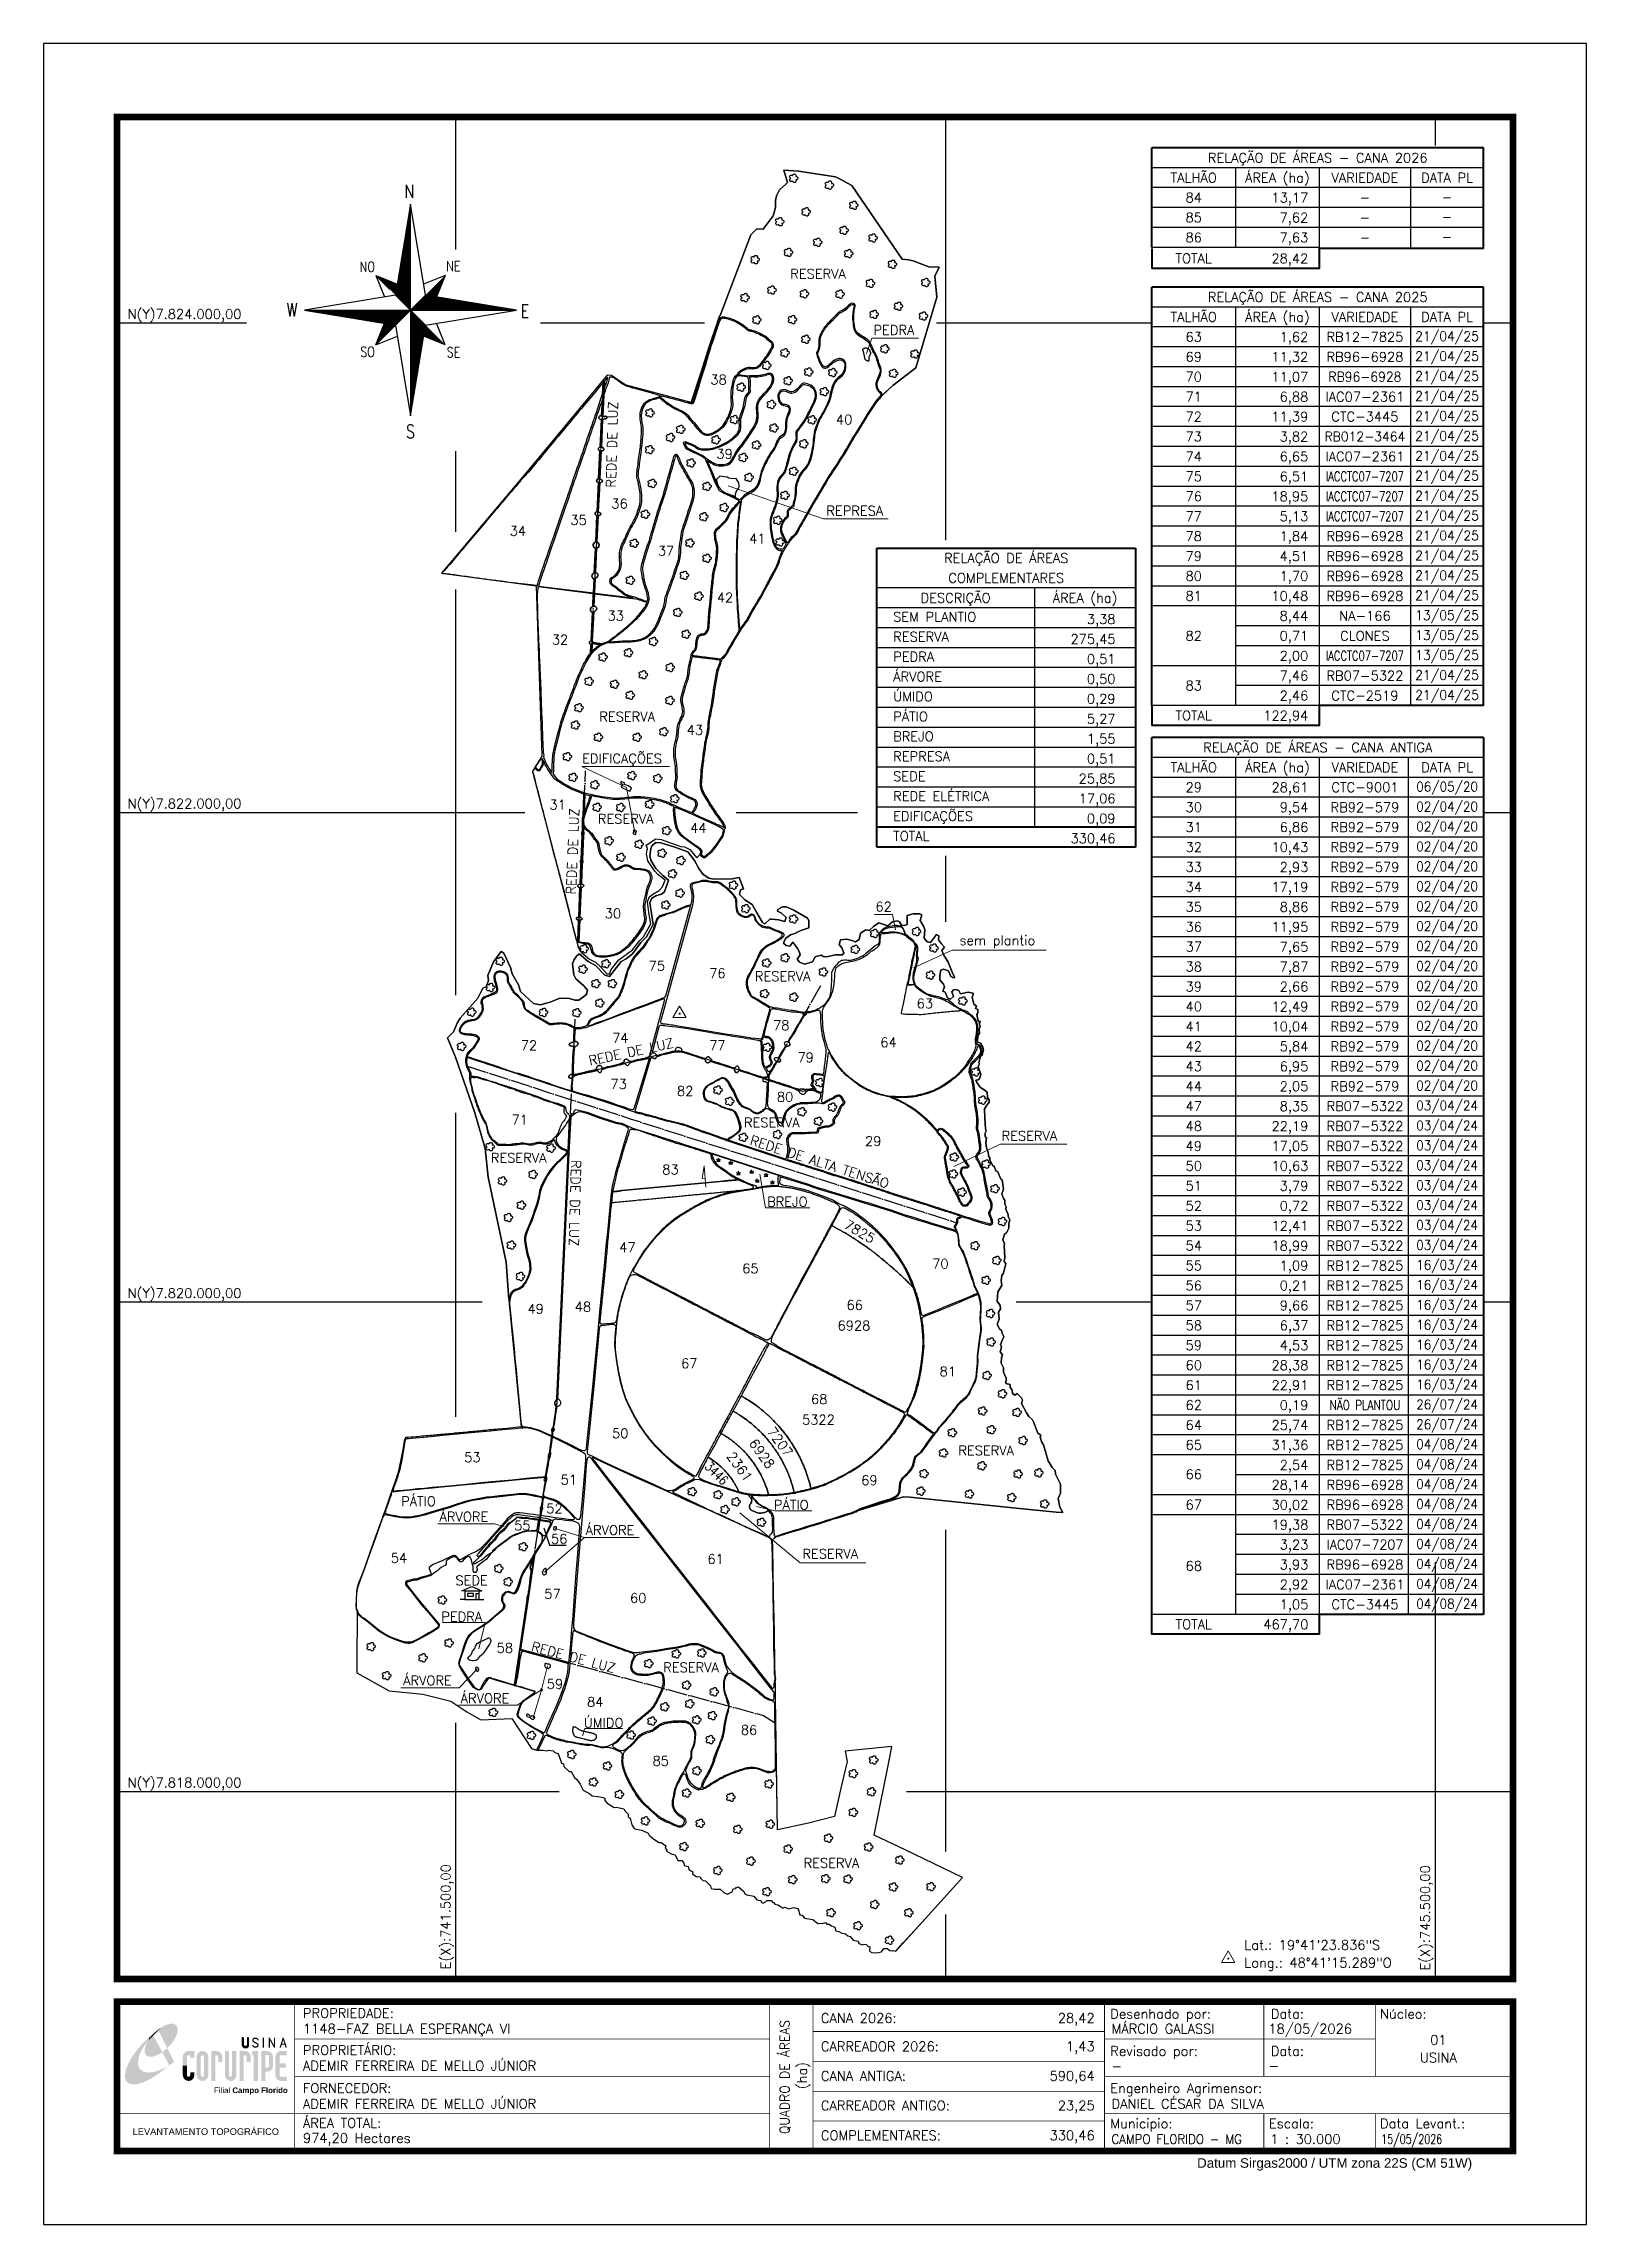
# Model space of a CAD drawing. Extents: x 739818 to 746118, y 7816232 to 7825142.
import ezdxf
from ezdxf.enums import TextEntityAlignment as Align

# ---------------------------------------------------------------- set-up
doc = ezdxf.new("R2010")
doc.units = 0
doc.header["$MEASUREMENT"] = 0
for name, pattern in [('CONTINUO', [0]), ('LIN0', [0]), ('TAPUME', [94, 80, -7, 0, -7]), ('TRACO-PONTO', [94, 80, -7, 0, -7])]:
    doc.linetypes.add(name, pattern=pattern)
for name, color, linetype, lineweight in [('0114001148', 1, 'Continuous', 25), ('0114001148040', 5, 'Continuous', 30), ('0114001148066', 5, 'Continuous', 25), ('0114001148067', 5, 'Continuous', 25), ('0114001148068', 5, 'Continuous', 25), ('TEXTO_DIVERSOS', 7, 'Continuous', 5)]:
    doc.layers.add(name, color=color, linetype=linetype, lineweight=lineweight)
for name, color, linetype in [('0114001148029', 5, 'Continuous'), ('0114001148030', 5, 'Continuous'), ('0114001148031', 5, 'Continuous'), ('0114001148032', 5, 'Continuous'), ('0114001148033', 5, 'Continuous'), ('0114001148034', 5, 'Continuous'), ('0114001148035', 5, 'Continuous'), ('0114001148036', 5, 'Continuous'), ('0114001148037', 5, 'Continuous'), ('0114001148038', 5, 'Continuous'), ('0114001148039', 5, 'Continuous'), ('0114001148041', 5, 'Continuous'), ('0114001148042', 5, 'Continuous'), ('0114001148043', 5, 'Continuous'), ('0114001148044', 5, 'Continuous'), ('0114001148047', 5, 'Continuous'), ('0114001148048', 5, 'Continuous'), ('0114001148049', 5, 'Continuous'), ('0114001148050', 5, 'Continuous'), ('0114001148051', 5, 'Continuous'), ('0114001148052', 5, 'Continuous'), ('0114001148053', 5, 'Continuous'), ('0114001148054', 5, 'Continuous'), ('0114001148055', 5, 'Continuous'), ('0114001148056', 5, 'Continuous'), ('0114001148057', 5, 'Continuous'), ('0114001148058', 5, 'Continuous'), ('0114001148059', 5, 'Continuous'), ('0114001148060', 5, 'Continuous'), ('0114001148061', 5, 'Continuous'), ('0114001148062', 5, 'Continuous'), ('0114001148063', 5, 'Continuous'), ('0114001148064', 5, 'Continuous'), ('0114001148065', 5, 'Continuous'), ('0114001148069', 5, 'Continuous'), ('0114001148070', 5, 'Continuous'), ('0114001148071', 5, 'Continuous'), ('0114001148072', 5, 'Continuous'), ('0114001148073', 5, 'Continuous'), ('0114001148074', 5, 'Continuous'), ('0114001148075', 5, 'Continuous'), ('0114001148076', 5, 'Continuous'), ('0114001148077', 5, 'Continuous'), ('0114001148078', 5, 'Continuous'), ('0114001148079', 5, 'Continuous'), ('0114001148080', 5, 'Continuous'), ('0114001148081', 5, 'Continuous'), ('0114001148082', 5, 'Continuous'), ('0114001148083', 5, 'Continuous'), ('0114001148084', 5, 'Continuous'), ('0114001148085', 5, 'Continuous'), ('0114001148086', 5, 'Continuous'), ('_SIMBOLO ARVORE', 118, 'Continuous'), ('_SIMBOLO BREJO', 118, 'Continuous'), ('BREJO', 3, 'Continuous'), ('EDIFICAÇÕES', 7, 'Continuous'), ('MALHA', 8, 'Continuous'), ('MARGEM', 5, 'Continuous'), ('PATIO', 7, 'Continuous'), ('PEDRA', 7, 'Continuous'), ('QUADRO_DE_AREAS_CANA_2025', 7, 'Continuous'), ('QUADRO_DE_AREAS_CANA_ANTIGA', 7, 'Continuous'), ('QUADRO_DE_AREAS_COMPLEMENTARES', 7, 'Continuous'), ('REDE_DE_LUZ', 6, 'Continuous'), ('REPRESA', 174, 'Continuous'), ('RESERVA', 3, 'Continuous'), ('SEDE', 7, 'Continuous'), ('SEM PLANTIO', 30, 'Continuous'), ('SETA_NORTE', 3, 'Continuous'), ('TEXTO', 7, 'Continuous'), ('TEXTO_NUN_TAL', 7, 'Continuous'), ('UMIDO', 1, 'Continuous'), ('ÁRVORE', 94, 'Continuous')]:
    doc.layers.add(name, color=color, linetype=linetype)
doc.styles.add('ARIAL', font='arial.ttf')
doc.styles.add('marcelo', font='arial.ttf')
doc.styles.add('ROMANS', font='romans')
doc.styles.add('Simplex', font='simplex.shx')
doc.styles.get("Standard").update_dxf_attribs({"font": 'arial.ttf'})

msp = doc.modelspace()

# ---------------------------------------------------------------- texts
at = {"layer": 'MALHA', "style": 'Simplex'}
for s, p in [('N(Y)7.824.000,00', (740160.6, 7824005.9)), ('N(Y)7.822.000,00', (740160.6, 7822005.9)), ('N(Y)7.820.000,00', (740160.6, 7820005.9)), ('N(Y)7.818.000,00', (740160.6, 7818005.9))]:
    msp.add_text(s, height=39, dxfattribs=at).set_placement(p, align=Align.BOTTOM_LEFT)
for s, p in [('E(X):741.500,00', (741490.5, 7817274.3)), ('E(X):745.500,00', (745490.5, 7817269.7))]:
    msp.add_text(s, height=39, rotation=90, dxfattribs=at).set_placement(p, align=Align.BOTTOM_LEFT)
at = {"layer": 'MARGEM', "color": 7, "linetype": 'Continuous', "lineweight": 9}
for s, style, p in [('PROPRIEDADE:', 'Simplex', (740876.5, 7817114.8)), ('Desenhado por:', 'Simplex', (744173.3, 7817111.8)), ('Data:', 'Simplex', (744829.1, 7817111.8)), ('Núcleo:', 'Simplex', (745274.7, 7817111.8)), ('PROPRIETÁRIO:', 'Simplex', (740876.5, 7816963.7)), ('Revisado por:', 'Simplex', (744173.3, 7816960)), ('Data:', 'Simplex', (744829.1, 7816960)), ('FORNECEDOR:', 'Simplex', (740876.5, 7816808.1)), ('Engenheiro Agrimensor:', 'Simplex', (744173.3, 7816808.1)), ('ÁREA TOTAL:', 'Simplex', (740876.5, 7816666)), ('Municipio:', 'Simplex', (744173.3, 7816663.7)), ('Escala:', 'Simplex', (744821.4, 7816663.7)), ('Data Levant.:', 'Simplex', (745274.7, 7816663.7)), ('Datum Sirgas2000 / UTM zona 22S (CM 51W)', 'marcelo', (744527.8, 7816502.6))]:
    msp.add_text(s, height=39, dxfattribs=dict(at, style=style)).set_placement(p, align=Align.TOP_LEFT)
at = {"layer": 'MARGEM', "color": 7, "linetype": 'Continuous', "style": 'Simplex'}
for s, p in [('1148-FAZ BELLA ESPERANÇA VI', (740876.5, 7817051.2)), ('CANA 2026:', (742991.5, 7817094.6)), ('MÁRCIO GALASSI', (744178.3, 7817051.2)), ('18/05/2026', (744819.4, 7817051.1)), ('CARREADOR 2026:', (742991.5, 7816979.1)), ('ADEMIR FERREIRA DE MELLO JÚNIOR', (740876.5, 7816900.1)), ('CANA ANTIGA:', (742991.5, 7816858.2)), ('-', (744178.3, 7816898.7)), ('-', (744819.4, 7816900.1)), ('ADEMIR FERREIRA DE MELLO JÚNIOR', (740876.5, 7816744.5)), ('DANIEL CÉSAR DA SILVA', (744178.3, 7816744.5)), ('CARREADOR ANTIGO:', (742991.5, 7816737.3)), ('974,20 Hectares', (740876.5, 7816604.6)), ('COMPLEMENTARES:', (742991.5, 7816615.4)), ('1 : 30.000', (744826.4, 7816600.1))]:
    msp.add_text(s, height=39, dxfattribs=at).set_placement(p, align=Align.TOP_LEFT)
at = {"layer": 'MARGEM', "color": 7, "linetype": 'Continuous', "style": 'Simplex', "width": 0.95}
msp.add_text('QUADRO DE ÁREAS', height=39, rotation=90, dxfattribs=at).set_placement((742843.6, 7816834.3), align=Align.MIDDLE_CENTER)
at = {"layer": 'MARGEM', "color": 7, "linetype": 'Continuous', "style": 'Simplex'}
for s, p in [('28,42', (744109.6, 7817094.6)), ('1,43', (744109.6, 7816979.1)), ('590,64', (744109.6, 7816858.2)), ('23,25', (744109.6, 7816737.3)), ('330,46', (744109.6, 7816615.4))]:
    msp.add_text(s, height=39, dxfattribs=at).set_placement(p, align=Align.TOP_RIGHT)
for s, p in [('USINA', (745513, 7816913.7)), ('01', (745513, 7816985.7))]:
    msp.add_text(s, height=39, dxfattribs=at).set_placement(p, align=Align.MIDDLE_CENTER)
msp.add_text('(ha)', height=39, rotation=90, dxfattribs=at).set_placement((742914.8, 7816840.3), align=Align.MIDDLE_CENTER)
at = {"layer": 'MARGEM', "color": 7, "linetype": 'ByBlock'}
msp.add_text('LEVANTAMENTO TOPOGRÁFICO', height=27, dxfattribs=at).set_placement((740479.9, 7816611.2), align=Align.MIDDLE_CENTER)
at = {"layer": 'MARGEM', "color": 7, "linetype": 'Continuous', "style": 'Simplex'}
for s, width, p in [('CAMPO FLORIDO - MG', 0.9, (744178.3, 7816600.1)), ('15/05/2026', 0.73, (745279.7, 7816600.1))]:
    msp.add_text(s, height=39, dxfattribs=dict(at, width=width)).set_placement(p, align=Align.TOP_LEFT)
at = {"layer": 'QUADRO_DE_AREAS_CANA_2025', "linetype": 'Continuous', "style": 'Simplex'}
for s, p in [('RELAÇÃO DE ÁREAS - CANA 2026', (745020.3, 7824675.8)), ('TALHÃO', (744514, 7824594.4)), ('ÁREA (ha)', (744855.6, 7824594.4)), ('VARIEDADE', (745213.1, 7824594.4)), ('DATA PL', (745548.6, 7824594.4)), ('84', (744514, 7824513)), ('-', (745213.1, 7824513)), ('85', (744514, 7824431.6)), ('-', (745213.1, 7824431.6)), ('86', (744514, 7824350.1)), ('TOTAL', (744514, 7824264.7)), ('RELAÇÃO DE ÁREAS - CANA 2025', (745020.3, 7824106.8)), ('TALHÃO', (744514, 7824025.4)), ('ÁREA (ha)', (744855.6, 7824025.4)), ('63', (744514, 7823944)), ('RB12-7825', (745213.1, 7823944)), ('VARIEDADE', (745213.1, 7824025.4)), ('DATA PL', (745548.6, 7824025.4)), ('69', (744514, 7823862.6)), ('RB96-6928', (745213.1, 7823862.6)), ('70', (744514, 7823781.2)), ('71', (744514, 7823699.7)), ('IAC07-2361', (745213.1, 7823699.7)), ('72', (744514, 7823618.3)), ('CTC-3445', (745213.1, 7823618.3)), ('73', (744514, 7823536.9)), ('74', (744514, 7823455.5)), ('IAC07-2361', (745213.1, 7823455.5)), ('75', (744514, 7823374)), ('76', (744514, 7823292.6)), ('77', (744514, 7823211.2)), ('78', (744514, 7823129.8)), ('RB96-6928', (745213.1, 7823129.8)), ('79', (744514, 7823048.3)), ('80', (744514, 7822966.9)), ('RB96-6928', (745213.1, 7823048.3)), ('RB96-6928', (745213.1, 7822966.9)), ('81', (744514, 7822885.5)), ('RB96-6928', (745213.1, 7822885.5)), ('NA-166', (745213.1, 7822804.1)), ('82', (744514, 7822722.7)), ('CLONES', (745213.1, 7822722.7)), ('83', (744514, 7822519.1)), ('RB07-5322', (745213.1, 7822559.8)), ('CTC-2519', (745213.1, 7822478.4)), ('TOTAL', (744514, 7822397))]:
    msp.add_text(s, height=39, dxfattribs=at).set_placement(p, align=Align.MIDDLE_CENTER)
for s, p in [('13,17', (744981.9, 7824493.3)), ('7,62', (744981.9, 7824411.9)), ('7,63', (744981.9, 7824330.4)), ('28,42', (744981.9, 7824245)), ('1,62', (744981.9, 7823924.3)), ('11,32', (744981.9, 7823842.9)), ('11,07', (744981.9, 7823761.4)), ('6,88', (744981.9, 7823680)), ('11,39', (744981.9, 7823598.6)), ('3,82', (744981.9, 7823517.2)), ('6,65', (744981.9, 7823435.8)), ('6,51', (744981.9, 7823354.3)), ('18,95', (744981.9, 7823272.9)), ('5,13', (744981.9, 7823191.5)), ('1,84', (744981.9, 7823110.1)), ('4,51', (744981.9, 7823028.6)), ('1,70', (744981.9, 7822947.2)), ('10,48', (744981.9, 7822865.8)), ('8,44', (744981.9, 7822784.4)), ('0,71', (744981.9, 7822702.9)), ('2,00', (744981.9, 7822621.5)), ('7,46', (744981.9, 7822540.1)), ('2,46', (744981.9, 7822458.7)), ('122,94', (744981.9, 7822377.3))]:
    msp.add_text(s, height=39, dxfattribs=at).set_placement(p, align=Align.RIGHT)
for s, width, p in [('-', 0.95, (745548.6, 7824515.6)), ('-', 0.95, (745548.6, 7824434.2)), ('-', 0.95, (745213.1, 7824350.1)), ('-', 0.95, (745548.6, 7824352.8)), ('21/04/25', 0.95, (745548.6, 7823946.6)), ('21/04/25', 0.95, (745548.6, 7823865.2)), ('RB96-6928', 0.95, (745213.1, 7823781.2)), ('21/04/25', 0.95, (745548.6, 7823783.8)), ('21/04/25', 0.95, (745548.6, 7823702.4)), ('21/04/25', 0.95, (745548.6, 7823620.9)), ('RB012-3464', 0.95, (745213.1, 7823536.9)), ('21/04/25', 0.95, (745548.6, 7823539.5)), ('21/04/25', 0.95, (745548.6, 7823458.1)), ('IACCTC07-7207', 0.76, (745213.1, 7823374)), ('21/04/25', 0.95, (745548.6, 7823376.7)), ('IACCTC07-7207', 0.76, (745213.1, 7823292.6)), ('21/04/25', 0.95, (745548.6, 7823295.3)), ('IACCTC07-7207', 0.76, (745213.1, 7823211.2)), ('21/04/25', 0.95, (745548.6, 7823213.8)), ('21/04/25', 0.95, (745548.6, 7823132.4)), ('21/04/25', 0.95, (745548.6, 7823051)), ('21/04/25', 0.95, (745548.6, 7822969.6)), ('21/04/25', 0.95, (745548.6, 7822888.1)), ('13/05/25', 0.95, (745548.6, 7822806.7)), ('13/05/25', 0.95, (745548.6, 7822725.3)), ('IACCTC07-7207', 0.76, (745213.1, 7822641.2)), ('13/05/25', 0.95, (745548.6, 7822643.9)), ('21/04/25', 0.95, (745548.6, 7822562.4)), ('21/04/25', 0.95, (745548.6, 7822481))]:
    msp.add_text(s, height=39, dxfattribs=dict(at, width=width)).set_placement(p, align=Align.MIDDLE_CENTER)
at = {"layer": 'QUADRO_DE_AREAS_CANA_ANTIGA', "linetype": 'Continuous', "style": 'Simplex'}
for s, p in [('RELAÇÃO DE ÁREAS - CANA ANTIGA', (745020.6, 7822266.6)), ('TALHÃO', (744514.3, 7822185.1)), ('ÁREA (ha)', (744855.8, 7822185.1)), ('VARIEDADE', (745213.4, 7822185.1)), ('DATA PL', (745548.9, 7822185.1)), ('29', (744514.3, 7822103.7)), ('CTC-9001', (745213.4, 7822103.7)), ('30', (744514.3, 7822022.3)), ('RB92-579', (745213.4, 7822022.3)), ('31', (744514.3, 7821940.9)), ('RB92-579', (745213.4, 7821940.9)), ('32', (744514.3, 7821859.4)), ('RB92-579', (745213.4, 7821859.4)), ('33', (744514.3, 7821778)), ('RB92-579', (745213.4, 7821778)), ('34', (744514.3, 7821696.6)), ('RB92-579', (745213.4, 7821696.6)), ('35', (744514.3, 7821615.2)), ('RB92-579', (745213.4, 7821615.2)), ('36', (744514.3, 7821533.8)), ('37', (744514.3, 7821452.3)), ('RB92-579', (745213.4, 7821533.8)), ('RB92-579', (745213.4, 7821452.3)), ('38', (744514.3, 7821370.9)), ('RB92-579', (745213.4, 7821370.9)), ('39', (744514.3, 7821289.5)), ('RB92-579', (745213.4, 7821289.5)), ('40', (744514.3, 7821208.1)), ('RB92-579', (745213.4, 7821208.1)), ('41', (744514.3, 7821126.6)), ('RB92-579', (745213.4, 7821126.6)), ('42', (744514.3, 7821045.2)), ('RB92-579', (745213.4, 7821045.2)), ('43', (744514.3, 7820963.8)), ('RB92-579', (745213.4, 7820963.8)), ('44', (744514.3, 7820882.4)), ('RB92-579', (745213.4, 7820882.4)), ('47', (744514.3, 7820800.9)), ('RB07-5322', (745213.4, 7820800.9)), ('48', (744514.3, 7820719.5)), ('RB07-5322', (745213.4, 7820719.5)), ('49', (744514.3, 7820638.1)), ('50', (744514.3, 7820556.7)), ('RB07-5322', (745213.4, 7820638.1)), ('RB07-5322', (745213.4, 7820556.7)), ('51', (744514.3, 7820475.3)), ('RB07-5322', (745213.4, 7820475.3)), ('52', (744514.3, 7820393.8)), ('RB07-5322', (745213.4, 7820393.8)), ('53', (744514.3, 7820312.4)), ('RB07-5322', (745213.4, 7820312.4)), ('54', (744514.3, 7820231)), ('RB07-5322', (745213.4, 7820231)), ('55', (744514.3, 7820149.6)), ('RB12-7825', (745213.4, 7820149.6)), ('56', (744514.3, 7820068.1)), ('RB12-7825', (745213.4, 7820068.1)), ('57', (744514.3, 7819986.7)), ('RB12-7825', (745213.4, 7819986.7)), ('58', (744514.3, 7819905.3)), ('RB12-7825', (745213.4, 7819905.3)), ('59', (744514.3, 7819823.9)), ('RB12-7825', (745213.4, 7819823.9)), ('60', (744514.3, 7819742.4)), ('RB12-7825', (745213.4, 7819742.4)), ('61', (744514.3, 7819661)), ('62', (744514.3, 7819579.6)), ('RB12-7825', (745213.4, 7819661)), ('64', (744514.3, 7819498.2)), ('RB12-7825', (745213.4, 7819498.2)), ('65', (744514.3, 7819416.8)), ('RB12-7825', (745213.4, 7819416.8)), ('RB12-7825', (745213.4, 7819335.3)), ('66', (744514.3, 7819296.7)), ('RB96-6928', (745213.4, 7819253.9)), ('67', (744514.3, 7819172.5)), ('RB96-6928', (745213.4, 7819172.5)), ('RB07-5322', (745213.4, 7819091.1)), ('68', (744514.3, 7818922.5)), ('RB96-6928', (745213.4, 7818928.2)), ('IAC07-2361', (745213.4, 7818846.8)), ('TOTAL', (744514.3, 7818684)), ('CTC-3445', (745213.4, 7818765.4))]:
    msp.add_text(s, height=39, dxfattribs=at).set_placement(p, align=Align.MIDDLE_CENTER)
for s, p in [('28,61', (744982.2, 7822084)), ('9,54', (744982.2, 7822002.6)), ('6,86', (744982.2, 7821921.2)), ('10,43', (744982.2, 7821839.7)), ('2,93', (744982.2, 7821758.3)), ('17,19', (744982.2, 7821676.9)), ('8,86', (744982.2, 7821595.5)), ('11,95', (744982.2, 7821514)), ('7,65', (744982.2, 7821432.6)), ('7,87', (744982.2, 7821351.2)), ('2,66', (744982.2, 7821269.8)), ('12,49', (744982.2, 7821188.4)), ('10,04', (744982.2, 7821106.9)), ('5,84', (744982.2, 7821025.5)), ('6,95', (744982.2, 7820944.1)), ('2,05', (744982.2, 7820862.7)), ('8,35', (744982.2, 7820781.2)), ('22,19', (744982.2, 7820699.8)), ('17,05', (744982.2, 7820618.4)), ('10,63', (744982.2, 7820537)), ('3,79', (744982.2, 7820455.6)), ('0,72', (744982.2, 7820374.1)), ('12,41', (744982.2, 7820292.7)), ('18,99', (744982.2, 7820211.3)), ('1,09', (744982.2, 7820129.9)), ('0,21', (744982.2, 7820048.4)), ('9,66', (744982.2, 7819967)), ('6,37', (744982.2, 7819885.6)), ('4,53', (744982.2, 7819804.2)), ('28,38', (744982.2, 7819722.7)), ('22,91', (744982.2, 7819641.3)), ('0,19', (744982.2, 7819559.9)), ('25,74', (744982.2, 7819478.5)), ('31,36', (744982.2, 7819397.1)), ('2,54', (744982.2, 7819315.6)), ('28,14', (744982.2, 7819234.2)), ('30,02', (744982.2, 7819152.8)), ('19,38', (744982.2, 7819071.4)), ('3,23', (744982.2, 7818989.9)), ('3,93', (744982.2, 7818908.5)), ('2,92', (744982.2, 7818827.1)), ('467,70', (744982.2, 7818664.2)), ('1,05', (744982.2, 7818745.7))]:
    msp.add_text(s, height=39, dxfattribs=at).set_placement(p, align=Align.RIGHT)
for s, width, p in [('06/05/20', 0.92, (745548.9, 7822106.4)), ('02/04/20', 0.92, (745548.9, 7822024.9)), ('02/04/20', 0.92, (745548.9, 7821943.5)), ('02/04/20', 0.92, (745548.9, 7821862.1)), ('02/04/20', 0.92, (745548.9, 7821780.7)), ('02/04/20', 0.92, (745548.9, 7821699.2)), ('02/04/20', 0.92, (745548.9, 7821617.8)), ('02/04/20', 0.92, (745548.9, 7821536.4)), ('02/04/20', 0.92, (745548.9, 7821455)), ('02/04/20', 0.92, (745548.9, 7821373.6)), ('02/04/20', 0.92, (745548.9, 7821292.1)), ('02/04/20', 0.92, (745548.9, 7821210.7)), ('02/04/20', 0.92, (745548.9, 7821129.3)), ('02/04/20', 0.92, (745548.9, 7821047.9)), ('02/04/20', 0.92, (745548.9, 7820966.4)), ('02/04/20', 0.92, (745548.9, 7820885)), ('03/04/24', 0.92, (745548.9, 7820803.6)), ('03/04/24', 0.92, (745548.9, 7820722.2)), ('03/04/24', 0.92, (745548.9, 7820640.7)), ('03/04/24', 0.92, (745548.9, 7820559.3)), ('03/04/24', 0.92, (745548.9, 7820477.9)), ('03/04/24', 0.92, (745548.9, 7820396.5)), ('03/04/24', 0.92, (745548.9, 7820315.1)), ('03/04/24', 0.92, (745548.9, 7820233.6)), ('16/03/24', 0.92, (745548.9, 7820152.2)), ('16/03/24', 0.92, (745548.9, 7820070.8)), ('16/03/24', 0.92, (745548.9, 7819989.4)), ('16/03/24', 0.92, (745548.9, 7819907.9)), ('16/03/24', 0.92, (745548.9, 7819826.5)), ('16/03/24', 0.92, (745548.9, 7819745.1)), ('16/03/24', 0.92, (745548.9, 7819663.7)), ('NÃO PLANTOU', 0.8, (745213.4, 7819579.6)), ('26/07/24', 0.92, (745548.9, 7819582.2)), ('26/07/24', 0.92, (745548.9, 7819500.8)), ('04/08/24', 0.92, (745548.9, 7819419.4)), ('04/08/24', 0.92, (745548.9, 7819338)), ('04/08/24', 0.92, (745548.9, 7819256.6)), ('04/08/24', 0.92, (745548.9, 7819175.1)), ('04/08/24', 0.92, (745548.9, 7819093.7)), ('IAC07-7207', 0.97, (745213.4, 7819009.6)), ('04/08/24', 0.92, (745548.9, 7819012.3)), ('04/08/24', 0.92, (745548.9, 7818930.9)), ('04/08/24', 0.92, (745548.9, 7818849.4)), ('04/08/24', 0.92, (745548.9, 7818768))]:
    msp.add_text(s, height=39, dxfattribs=dict(at, width=width)).set_placement(p, align=Align.MIDDLE_CENTER)
at = {"layer": 'QUADRO_DE_AREAS_COMPLEMENTARES', "linetype": 'Continuous', "style": 'Simplex'}
for s, p in [('RELAÇÃO DE ÁREAS', (743748.5, 7823040.5)), ('DESCRIÇÃO', (743541.7, 7822877.6)), ('COMPLEMENTARES', (743748.5, 7822959)), ('ÁREA (ha)', (744070.1, 7822877.6))]:
    msp.add_text(s, height=39, dxfattribs=at).set_placement(p, align=Align.MIDDLE_CENTER)
for s, p in [('SEM PLANTIO', (743286.7, 7822800.2)), ('RESERVA', (743286.7, 7822718.8)), ('PEDRA', (743286.7, 7822637.4)), ('ÁRVORE', (743286.7, 7822556)), ('ÚMIDO', (743286.7, 7822474.5)), ('PÁTIO', (743286.7, 7822393.1)), ('BREJO', (743286.7, 7822311.7)), ('REPRESA', (743286.7, 7822230.3)), ('SEDE', (743286.7, 7822148.8)), ('REDE ELÉTRICA', (743286.7, 7822067.4)), ('EDIFICAÇÕES', (743286.7, 7821986)), ('TOTAL', (743286.7, 7821904.6))]:
    msp.add_text(s, height=39, dxfattribs=at).set_placement(p, align=Align.MIDDLE_LEFT)
for s, p in [('3,38', (744194.7, 7822771.3)), ('275,45', (744194.7, 7822689.8)), ('0,51', (744194.7, 7822608.4)), ('0,50', (744194.7, 7822527)), ('0,29', (744194.7, 7822445.6)), ('5,27', (744194.7, 7822364.1)), ('1,55', (744194.7, 7822282.7)), ('0,51', (744194.7, 7822201.3)), ('25,85', (744194.7, 7822119.9)), ('17,06', (744194.7, 7822038.4)), ('330,46', (744194.7, 7821875.6)), ('0,09', (744194.7, 7821957))]:
    msp.add_text(s, height=39, dxfattribs=at).set_placement(p, align=Align.RIGHT)
at = {"layer": 'REDE_DE_LUZ', "color": 6, "linetype": 'Continuous', "style": 'Simplex'}
msp.add_text('REDE DE LUZ', height=39, rotation=87.57833, dxfattribs=at).set_placement((741989.9, 7821665))
at = {"layer": 'REDE_DE_LUZ', "linetype": 'Continuous', "style": 'Simplex'}
msp.add_text('REDE DE ALTA TENSÃO', height=39, rotation=342.18707, dxfattribs=at).set_placement((742698.5, 7820645.4))
at = {"layer": 'TEXTO', "color": 7, "style": 'Simplex'}
msp.add_text('30', height=39, dxfattribs=at).set_placement((742109, 7821569))
at = {"layer": 'TEXTO', "linetype": 'ByBlock', "style": 'Simplex'}
for s, p in [('Lat.: 19°41\'23.836"S', (744720.8, 7817354.2, 1970.3)), ('Long.: 48°41\'15.289"O', (744720.8, 7817281.8, 1970.3))]:
    msp.add_text(s, height=39, dxfattribs=at).set_placement(p)
at = {"layer": 'TEXTO_DIVERSOS', "linetype": 'Continuous', "style": 'Simplex'}
for s, p in [('RESERVA', (742866.4, 7824181.9)), ('PEDRA', (743206.1, 7823952.5)), ('REPRESA', (743013.9, 7823214.2)), ('RESERVA', (742086.9, 7822372.8)), ('EDIFICAÇÕES', (742016.4, 7822202)), ('RESERVA', (742080.6, 7821955.6)), ('sem plantio', (743557.8, 7821459)), ('RESERVA', (742721.8, 7821312.3)), ('RESERVA', (742677.5, 7820714.6)), ('RESERVA', (743729.4, 7820660.3)), ('RESERVA', (741643.6, 7820570.4)), ('BREJO', (742771.9, 7820391.1)), ('6928', (743059.6, 7819884.9)), ('5322', (742914.7, 7819500.3)), ('RESERVA', (743552.9, 7819374.6)), ('PÁTIO', (741277.1, 7819167.3)), ('ÁRVORE', (741434.4, 7819104.1, 1.9)), ('PÁTIO', (742799.7, 7819152.5)), ('ÁRVORE', (742030.9, 7819049.2)), ('RESERVA', (742916.2, 7818952.2)), ('SEDE', (741499.1, 7818843.8)), ('PEDRA', (741441.5, 7818695.5)), ('RESERVA', (742347.7, 7818488.3)), ('ÁRVORE', (741285.3, 7818434.8)), ('ÁRVORE', (741520.4, 7818362.3)), ('ÚMIDO', (742023.4, 7818261.9)), ('RESERVA', (742921.2, 7817689.4))]:
    msp.add_text(s, height=39, dxfattribs=at).set_placement(p)
at = {"layer": 'TEXTO_DIVERSOS', "color": 6, "linetype": 'Continuous', "style": 'Simplex'}
for rotation, p in [(88.46467, (742153.3, 7823327.5)), (12.15456, (742048.2, 7820966.9)), (268.40783, (741972.8, 7820581.8)), (345, (741806.1, 7818576))]:
    msp.add_text('REDE DE LUZ', height=39, rotation=rotation, dxfattribs=at).set_placement(p)
at = {"layer": 'TEXTO_DIVERSOS', "linetype": 'Continuous', "style": 'Simplex'}
for s, rotation, p in [('7825', 329.69668, (743082.5, 7820306)), ('6928', 306.1373, (742695.6, 7819423.8)), ('7207', 306.1373, (742770, 7819471.8)), ('2361', 306.1373, (742604.7, 7819370.9))]:
    msp.add_text(s, height=39, rotation=rotation, dxfattribs=at).set_placement(p)
at = {"layer": 'TEXTO_DIVERSOS', "linetype": 'Continuous', "style": 'Simplex', "width": 0.8}
msp.add_text('3446', height=39, rotation=314.7468, dxfattribs=at).set_placement((742514.3, 7819325.3))
at = {"layer": 'TEXTO_NUN_TAL', "linetype": 'Continuous', "style": 'Simplex'}
for s, p in [('38', (742540.5, 7823749.8)), ('40', (743053, 7823586.5)), ('39', (742565, 7823446.8)), ('36', (742135.9, 7823243.1)), ('34', (741720.9, 7823131.6)), ('35', (741968.6, 7823176.2)), ('37', (742325.6, 7823050.6)), ('41', (742698.8, 7823100.3)), ('42', (742566.6, 7822859.5)), ('33', (742120.3, 7822785.2)), ('32', (741892.7, 7822687.1)), ('43', (742443.7, 7822318.2)), ('31', (741882.9, 7822012.9)), ('44', (742457.9, 7821917.8)), ('62', (743214.2, 7821596.6)), ('75', (742288.4, 7821354.6)), ('76', (742535.4, 7821324.4)), ('63', (743382.8, 7821201.1)), ('78', (742796.2, 7821111.9)), ('72', (741766, 7821029.6)), ('74', (742139.1, 7821059.8)), ('77', (742535.4, 7821029.6)), ('64', (743234.4, 7821042.1)), ('79', (742896, 7820980.8)), ('73', (742132, 7820871.6)), ('82', (742403.9, 7820843.2)), ('80', (742811.9, 7820819.7)), ('71', (741728.7, 7820726)), ('29', (743171.8, 7820638.7)), ('47', (742168, 7820204.9)), ('65', (742670.4, 7820118.1)), ('70', (743446.3, 7820137.7)), ('49', (741793.3, 7819953.6)), ('48', (741986.5, 7819961.9)), ('66', (743096.3, 7819968.9)), ('67', (742420.7, 7819730.6)), ('81', (743476.7, 7819697.6)), ('68', (742951.3, 7819584.3)), ('50', (742138.7, 7819444.7)), ('53', (741535.2, 7819346.7)), ('51', (741929, 7819255.3)), ('69', (743156.3, 7819252.9)), ('52', (741869.8, 7819137.5)), ('55', (741738.9, 7819068.2)), ('54', (741235.2, 7818935.4)), ('56', (741889.3, 7819013.4)), ('61', (742528.2, 7818931.1)), ('57', (741862, 7818788.9)), ('60', (742211.9, 7818772)), ('58', (741667.3, 7818567.8)), ('59', (741872, 7818420.9)), ('84', (742036.7, 7818347.5)), ('86', (742664.5, 7818232.6)), ('85', (742303.9, 7818106.3))]:
    msp.add_text(s, height=39, dxfattribs=at).set_placement(p)
msp.add_text('83', height=39, dxfattribs=at).set_placement((742377.4, 7820510.7), align=Align.BOTTOM_CENTER)

# ---------------------------------------------------------------- blocks, each defined once
blk = doc.blocks.new('A$C309442C0')
at = {"layer": 'SETA_NORTE', "linetype": 'Continuous'}
h = blk.add_hatch(dxfattribs=at)
h.set_pattern_fill('ANSI31', color=256, scale=0.1375, angle=-90, style=0)
h.set_pattern_definition([(315, (-215853.3434, 13873.16845), (0.3086963042, 0.3086963042), [])])
h.paths.add_polyline_path([(73.5, 97.4), (74.7, 104.9), (60, 110.8)])
h = blk.add_hatch(dxfattribs=at)
h.set_pattern_fill('ANSI31', color=256, scale=0.1375, angle=180, style=0)
h.set_pattern_definition([(225, (13869.59828, 216024.21475), (0.3086963042, -0.3086963042), [])])
h.paths.add_polyline_path([(93.8, 97.4), (101.4, 96.2), (107.3, 110.8)])
h = blk.add_hatch(dxfattribs=at)
h.set_pattern_fill('ANSI31', color=256, scale=0.1375, style=0)
h.set_pattern_definition([(45, (-13702.2971, -215849.77324), (-0.3086963042, 0.3086963042), [])])
h.paths.add_polyline_path([(73.5, 77), (65.9, 78.3), (60, 63.6)])
h = blk.add_hatch(dxfattribs=at)
h.set_pattern_fill('ANSI31', color=256, scale=0.1375, angle=90, style=0)
h.set_pattern_definition([(135, (216020.6446, -13698.72693), (-0.3086963042, -0.3086963042), [])])
h.paths.add_polyline_path([(93.8, 77), (92.6, 69.5), (107.3, 63.6)])
for p, q in [((81.6, 146.8), (83.7, 148.9)), ((81.7, 147.6), (83.7, 149.5)), ((81.8, 148.3), (83.7, 150.1)), ((82, 149.1), (83.7, 150.8)), ((82.1, 149.9), (83.7, 151.4)), ((82.2, 150.6), (83.7, 152.1)), ((82.3, 151.4), (83.7, 152.7)), ((82.5, 152.2), (83.7, 153.3)), ((82.6, 152.9), (83.7, 154)), ((82.7, 153.7), (83.7, 154.6)), ((82.9, 154.4), (83.7, 155.2)), ((83, 155.2), (83.7, 155.9)), ((83.1, 156), (83.7, 156.5)), ((83.2, 156.7), (83.7, 157.2)), ((83.4, 157.5), (83.7, 157.8)), ((83.5, 158.3), (83.7, 158.4)), ((83.6, 159), (83.7, 159.1)), ((78.7, 129.3), (83.7, 134.2)), ((78.8, 130), (83.7, 134.9)), ((79, 130.8), (83.7, 135.5)), ((79.1, 131.6), (83.7, 136.1)), ((79.2, 132.3), (83.7, 136.8)), ((79.3, 133.1), (83.7, 137.4)), ((79.5, 133.8), (83.7, 138)), ((79.6, 134.6), (83.7, 138.7)), ((79.7, 135.4), (83.7, 139.3)), ((79.8, 136.1), (83.7, 140)), ((80, 136.9), (83.7, 140.6)), ((80.1, 137.7), (83.7, 141.2)), ((80.2, 138.4), (83.7, 141.9)), ((80.3, 139.2), (83.7, 142.5)), ((80.5, 139.9), (83.7, 143.1)), ((80.6, 140.7), (83.7, 143.8)), ((80.7, 141.5), (83.7, 144.4)), ((80.8, 142.2), (83.7, 145)), ((81, 143), (83.7, 145.7)), ((81.1, 143.8), (83.7, 146.3)), ((81.2, 144.5), (83.7, 147)), ((81.3, 145.3), (83.7, 147.6)), ((81.5, 146.1), (83.7, 148.2)), ((75.7, 111), (83.7, 118.9)), ((75.8, 111.7), (83.7, 119.6)), ((75.9, 112.5), (83.7, 120.2)), ((76.1, 113.3), (83.7, 120.8)), ((76.2, 114), (83.7, 121.5)), ((76.3, 114.8), (83.7, 122.1)), ((76.4, 115.5), (83.7, 122.8)), ((76.6, 116.3), (83.7, 123.4)), ((76.7, 117.1), (83.7, 124)), ((76.8, 117.8), (83.7, 124.7)), ((76.9, 118.6), (83.7, 125.3)), ((77.1, 119.4), (83.7, 125.9)), ((77.2, 120.1), (83.7, 126.6)), ((77.3, 120.9), (83.7, 127.2)), ((77.4, 121.6), (83.7, 127.8)), ((77.6, 122.4), (83.7, 128.5)), ((77.7, 123.2), (83.7, 129.1)), ((77.8, 123.9), (83.7, 129.8)), ((78, 124.7), (83.7, 130.4)), ((78.1, 125.5), (83.7, 131)), ((78.2, 126.2), (83.7, 131.7)), ((78.3, 127), (83.7, 132.3)), ((78.5, 127.7), (83.7, 132.9)), ((78.6, 128.5), (83.7, 133.6)), ((60, 110.8), (74.7, 104.9)), ((60, 110.8), (65.9, 96.2)), ((73.5, 97.3), (83.7, 107.5)), ((73.6, 98), (83.7, 108.1)), ((73.7, 98.8), (83.7, 108.7)), ((73.8, 99.5), (83.7, 109.4)), ((73.8, 97), (83.7, 106.8)), ((73.9, 100.3), (83.7, 110)), ((74.1, 101.1), (83.7, 110.6)), ((74.2, 101.8), (83.7, 111.3)), ((74.2, 96.7), (83.7, 106.2)), ((74.3, 102.6), (83.7, 111.9)), ((74.4, 103.3), (83.7, 112.6)), ((74.5, 96.4), (83.7, 105.6)), ((74.6, 104.1), (83.7, 113.2)), ((74.7, 104.9), (83.7, 113.8)), ((74.8, 105.6), (83.7, 114.5)), ((74.8, 96.1), (83.7, 104.9)), ((74.9, 106.4), (83.7, 115.1)), ((75.1, 107.2), (83.7, 115.7)), ((75.1, 95.7), (83.7, 104.3)), ((75.2, 107.9), (83.7, 116.4)), ((75.3, 108.7), (83.7, 117)), ((75.4, 109.4), (83.7, 117.7)), ((75.6, 110.2), (83.7, 118.3)), ((107.3, 110.8), (92.6, 104.9)), ((107.3, 110.8), (101.4, 96.2)), ((75.4, 95.4), (83.7, 103.6)), ((75.8, 95.1), (83.7, 103)), ((76.1, 94.8), (83.7, 102.4)), ((76.4, 94.5), (83.7, 101.7)), ((76.7, 94.2), (83.7, 101.1)), ((77, 93.8), (83.7, 100.5)), ((77.4, 93.5), (83.7, 99.8)), ((77.7, 93.2), (83.7, 99.2)), ((78, 92.9), (83.7, 98.5)), ((78.3, 92.6), (83.7, 97.9)), ((78.6, 92.2), (83.7, 97.3)), ((78.9, 91.9), (83.7, 96.6)), ((79.3, 91.6), (83.7, 96)), ((79.6, 91.3), (83.7, 95.4)), ((79.9, 91), (83.7, 94.7)), ((80.2, 90.7), (83.7, 94.1)), ((80.5, 90.3), (83.7, 93.4)), ((80.9, 90), (83.7, 92.8)), ((81.2, 89.7), (83.7, 92.2)), ((81.5, 89.4), (83.7, 91.5)), ((81.8, 89.1), (83.7, 90.9)), ((82.1, 88.7), (83.7, 90.3)), ((82.4, 88.4), (83.7, 89.6)), ((83.8, 87.2), (94, 97.4)), ((84.4, 87.2), (94.5, 97.3)), ((85.1, 87.2), (95.1, 97.2)), ((85.7, 87.2), (95.6, 97.1)), ((86.3, 87.2), (96.2, 97)), ((87, 87.2), (96.7, 96.9)), ((87.6, 87.2), (97.2, 96.9)), ((88.3, 87.2), (97.8, 96.8)), ((88.9, 87.2), (98.3, 96.7)), ((89.5, 87.2), (98.9, 96.6)), ((90.2, 87.2), (99.4, 96.5)), ((90.8, 87.2), (100, 96.4)), ((91.4, 87.2), (100.5, 96.3)), ((92.1, 87.2), (101.1, 96.2)), ((92.7, 87.2), (101.6, 96.1)), ((93.4, 87.2), (102.2, 96)), ((94, 87.2), (102.7, 96)), ((94.6, 87.2), (103.3, 95.9)), ((95.3, 87.2), (103.8, 95.8)), ((95.9, 87.2), (104.4, 95.7)), ((96.5, 87.2), (104.9, 95.6)), ((97.2, 87.2), (105.5, 95.5)), ((97.8, 87.2), (106, 95.4)), ((98.4, 87.2), (106.5, 95.3)), ((99.1, 87.2), (107.1, 95.2)), ((99.7, 87.2), (107.6, 95.1)), ((100.4, 87.2), (108.2, 95.1)), ((101, 87.2), (108.7, 95)), ((101.6, 87.2), (109.3, 94.9)), ((102.3, 87.2), (109.8, 94.8)), ((102.9, 87.2), (110.4, 94.7)), ((103.5, 87.2), (110.9, 94.6)), ((104.2, 87.2), (111.5, 94.5)), ((104.8, 87.2), (112, 94.4)), ((105.5, 87.2), (112.6, 94.3)), ((106.1, 87.2), (113.1, 94.2)), ((106.7, 87.2), (113.7, 94.1)), ((107.4, 87.2), (114.2, 94.1)), ((108, 87.2), (114.8, 94)), ((108.6, 87.2), (115.3, 93.9)), ((109.3, 87.2), (115.8, 93.8)), ((109.9, 87.2), (116.4, 93.7)), ((110.6, 87.2), (116.9, 93.6)), ((111.2, 87.2), (117.5, 93.5)), ((111.8, 87.2), (118, 93.4)), ((112.5, 87.2), (118.6, 93.3)), ((113.1, 87.2), (119.1, 93.2)), ((113.7, 87.2), (119.7, 93.2)), ((114.4, 87.2), (120.2, 93.1)), ((115, 87.2), (120.8, 93)), ((115.6, 87.2), (121.3, 92.9)), ((116.3, 87.2), (121.9, 92.8)), ((116.9, 87.2), (122.4, 92.7)), ((117.6, 87.2), (123, 92.6)), ((118.2, 87.2), (123.5, 92.5)), ((118.8, 87.2), (124, 92.4)), ((119.5, 87.2), (124.6, 92.3)), ((120.1, 87.2), (125.1, 92.3)), ((120.7, 87.2), (125.7, 92.2)), ((121.4, 87.2), (126.2, 92.1)), ((122, 87.2), (126.8, 92)), ((122.7, 87.2), (127.3, 91.9)), ((123.3, 87.2), (127.9, 91.8)), ((123.9, 87.2), (128.4, 91.7)), ((124.6, 87.2), (129, 91.6)), ((125.2, 87.2), (129.5, 91.5)), ((125.8, 87.2), (130.1, 91.4)), ((126.5, 87.2), (130.6, 91.4)), ((127.1, 87.2), (131.2, 91.3)), ((127.8, 87.2), (131.7, 91.2)), ((128.4, 87.2), (132.3, 91.1)), ((129, 87.2), (132.8, 91)), ((129.7, 87.2), (133.3, 90.9)), ((130.3, 87.2), (133.9, 90.8)), ((130.9, 87.2), (134.4, 90.7)), ((131.6, 87.2), (135, 90.6)), ((132.2, 87.2), (135.5, 90.5)), ((132.8, 87.2), (136.1, 90.5)), ((133.5, 87.2), (136.6, 90.4)), ((134.1, 87.2), (137.2, 90.3)), ((134.8, 87.2), (137.7, 90.2)), ((135.4, 87.2), (138.3, 90.1)), ((136, 87.2), (138.8, 90)), ((136.7, 87.2), (139.4, 89.9)), ((137.3, 87.2), (139.9, 89.8)), ((137.9, 87.2), (140.5, 89.7)), ((138.6, 87.2), (141, 89.6)), ((139.2, 87.2), (141.6, 89.6)), ((139.9, 87.2), (142.1, 89.5)), ((140.5, 87.2), (142.6, 89.4)), ((141.1, 87.2), (143.2, 89.3)), ((141.8, 87.2), (143.7, 89.2)), ((142.4, 87.2), (144.3, 89.1)), ((11.8, 87.2), (11.8, 87.2)), ((12.3, 87.1), (12.4, 87.2)), ((12.9, 87), (13.1, 87.2)), ((13.4, 86.9), (13.7, 87.2)), ((14, 86.8), (14.4, 87.2)), ((14.5, 86.7), (15, 87.2)), ((15.1, 86.6), (15.6, 87.2)), ((15.6, 86.6), (16.3, 87.2)), ((16.2, 86.5), (16.9, 87.2)), ((16.7, 86.4), (17.5, 87.2)), ((17.2, 86.3), (18.2, 87.2)), ((17.8, 86.2), (18.8, 87.2)), ((18.3, 86.1), (19.5, 87.2)), ((18.9, 86), (20.1, 87.2)), ((19.4, 85.9), (20.7, 87.2)), ((20, 85.8), (21.4, 87.2)), ((20.5, 85.7), (22, 87.2)), ((21.1, 85.7), (22.6, 87.2)), ((21.6, 85.6), (23.3, 87.2)), ((22.2, 85.5), (23.9, 87.2)), ((22.7, 85.4), (24.6, 87.2)), ((23.3, 85.3), (25.2, 87.2)), ((23.8, 85.2), (25.8, 87.2)), ((24.4, 85.1), (26.5, 87.2)), ((24.9, 85), (27.1, 87.2)), ((25.5, 84.9), (27.7, 87.2)), ((26, 84.8), (28.4, 87.2)), ((26.5, 84.8), (29, 87.2)), ((27.1, 84.7), (29.6, 87.2)), ((27.6, 84.6), (30.3, 87.2)), ((28.2, 84.5), (30.9, 87.2)), ((28.7, 84.4), (31.6, 87.2)), ((29.3, 84.3), (32.2, 87.2)), ((29.8, 84.2), (32.8, 87.2)), ((30.4, 84.1), (33.5, 87.2)), ((30.9, 84), (34.1, 87.2)), ((31.5, 83.9), (34.7, 87.2)), ((32, 83.9), (35.4, 87.2)), ((32.6, 83.8), (36, 87.2)), ((33.1, 83.7), (36.7, 87.2)), ((33.7, 83.6), (37.3, 87.2)), ((34.2, 83.5), (37.9, 87.2)), ((34.7, 83.4), (38.6, 87.2)), ((35.3, 83.3), (39.2, 87.2)), ((35.8, 83.2), (39.8, 87.2)), ((36.4, 83.1), (40.5, 87.2)), ((36.9, 83), (41.1, 87.2)), ((37.5, 83), (41.8, 87.2)), ((38, 82.9), (42.4, 87.2)), ((38.6, 82.8), (43, 87.2)), ((39.1, 82.7), (43.7, 87.2)), ((39.7, 82.6), (44.3, 87.2)), ((40.2, 82.5), (44.9, 87.2)), ((40.8, 82.4), (45.6, 87.2)), ((41.3, 82.3), (46.2, 87.2)), ((41.9, 82.2), (46.8, 87.2)), ((42.4, 82.1), (47.5, 87.2)), ((43, 82.1), (48.1, 87.2)), ((43.5, 82), (48.8, 87.2)), ((44, 81.9), (49.4, 87.2)), ((44.6, 81.8), (50, 87.2)), ((45.1, 81.7), (50.7, 87.2)), ((45.7, 81.6), (51.3, 87.2)), ((46.2, 81.5), (51.9, 87.2)), ((46.8, 81.4), (52.6, 87.2)), ((47.3, 81.3), (53.2, 87.2)), ((47.9, 81.2), (53.9, 87.2)), ((48.4, 81.2), (54.5, 87.2)), ((49, 81.1), (55.1, 87.2)), ((49.5, 81), (55.8, 87.2)), ((50.1, 80.9), (56.4, 87.2)), ((50.6, 80.8), (57, 87.2)), ((51.2, 80.7), (57.7, 87.2)), ((51.7, 80.6), (58.3, 87.2)), ((52.3, 80.5), (59, 87.2)), ((52.8, 80.4), (59.6, 87.2)), ((53.3, 80.3), (60.2, 87.2)), ((53.9, 80.3), (60.9, 87.2)), ((54.4, 80.2), (61.5, 87.2)), ((55, 80.1), (62.1, 87.2)), ((55.5, 80), (62.8, 87.2)), ((56.1, 79.9), (63.4, 87.2)), ((56.6, 79.8), (64, 87.2)), ((57.2, 79.7), (64.7, 87.2)), ((57.7, 79.6), (65.3, 87.2)), ((58.3, 79.5), (66, 87.2)), ((58.8, 79.4), (66.6, 87.2)), ((59.4, 79.4), (67.2, 87.2)), ((59.9, 79.3), (67.9, 87.2)), ((83.7, 87.2), (60, 63.6)), ((60, 63.6), (65.9, 78.3)), ((60.5, 79.2), (68.5, 87.2)), ((61, 79.1), (69.1, 87.2)), ((61.5, 79), (69.8, 87.2)), ((62.1, 78.9), (70.4, 87.2)), ((62.6, 78.8), (71.1, 87.2)), ((63.2, 78.7), (71.7, 87.2)), ((63.7, 78.6), (72.3, 87.2)), ((64.3, 78.5), (73, 87.2)), ((64.8, 78.4), (73.6, 87.2)), ((65.4, 78.4), (74.2, 87.2)), ((65.9, 78.3), (74.9, 87.2)), ((66.5, 78.2), (75.5, 87.2)), ((67, 78.1), (76.2, 87.2)), ((67.6, 78), (76.8, 87.2)), ((68.1, 77.9), (77.4, 87.2)), ((68.7, 77.8), (78.1, 87.2)), ((69.2, 77.7), (78.7, 87.2)), ((69.8, 77.6), (79.3, 87.2)), ((70.3, 77.5), (80, 87.2)), ((70.8, 77.5), (80.6, 87.2)), ((71.4, 77.4), (81.2, 87.2)), ((71.9, 77.3), (81.9, 87.2)), ((72.5, 77.2), (82.5, 87.2)), ((73, 77.1), (83.2, 87.2)), ((82.8, 88.1), (83.7, 89)), ((83.1, 87.8), (83.7, 88.4)), ((83.4, 87.5), (83.7, 87.7)), ((83.7, 87.1), (83.7, 87.1)), ((83.7, 86.4), (84, 86.8)), ((83.7, 85.8), (84.4, 86.5)), ((83.7, 85.2), (84.7, 86.2)), ((83.7, 84.5), (85, 85.9)), ((83.7, 83.9), (85.3, 85.6)), ((83.7, 83.3), (85.6, 85.2)), ((83.7, 82.6), (86, 84.9)), ((83.7, 82), (86.3, 84.6)), ((83.7, 81.3), (86.6, 84.3)), ((83.7, 80.7), (86.9, 84)), ((83.7, 80.1), (87.2, 83.6)), ((83.7, 79.4), (87.5, 83.3)), ((83.7, 78.8), (87.9, 83)), ((83.7, 78.2), (88.2, 82.7)), ((83.7, 77.5), (88.5, 82.4)), ((83.7, 76.9), (88.8, 82.1)), ((83.7, 76.2), (89.1, 81.7)), ((83.7, 75.6), (89.5, 81.4)), ((83.7, 75), (89.8, 81.1)), ((83.7, 74.3), (90.1, 80.8)), ((83.7, 73.7), (90.4, 80.5)), ((83.7, 73.1), (90.7, 80.1)), ((83.7, 72.4), (91, 79.8)), ((83.7, 71.8), (91.4, 79.5)), ((83.7, 71.2), (91.7, 79.2)), ((83.7, 70.5), (92, 78.9)), ((83.7, 69.9), (92.3, 78.5)), ((83.7, 69.2), (92.6, 78.2)), ((83.7, 68.6), (93, 77.9)), ((83.7, 68), (93.3, 77.6)), ((83.7, 67.3), (93.6, 77.3)), ((83.7, 66.7), (93.8, 76.9)), ((83.7, 66.1), (93.7, 76.1)), ((83.7, 65.4), (93.6, 75.3)), ((83.7, 64.8), (93.4, 74.6)), ((107.3, 63.6), (101.4, 78.3)), ((143, 87.2), (144.8, 89)), ((143.7, 87.2), (145.4, 88.9)), ((144.3, 87.2), (145.9, 88.8)), ((144.9, 87.2), (146.5, 88.7)), ((145.6, 87.2), (147, 88.7)), ((146.2, 87.2), (147.6, 88.6)), ((146.9, 87.2), (148.1, 88.5)), ((147.5, 87.2), (148.7, 88.4)), ((148.1, 87.2), (149.2, 88.3)), ((148.8, 87.2), (149.8, 88.2)), ((149.4, 87.2), (150.3, 88.1)), ((150, 87.2), (150.8, 88)), ((150.7, 87.2), (151.4, 87.9)), ((151.3, 87.2), (151.9, 87.8)), ((152, 87.2), (152.5, 87.8)), ((152.6, 87.2), (153, 87.7)), ((153.2, 87.2), (153.6, 87.6)), ((153.9, 87.2), (154.1, 87.5)), ((154.5, 87.2), (154.7, 87.4)), ((155.1, 87.2), (155.2, 87.3)), ((60, 63.6), (74.7, 69.5)), ((83.7, 64.1), (93.3, 73.8)), ((83.7, 63.5), (93.2, 73)), ((83.7, 62.9), (93.1, 72.3)), ((83.7, 62.2), (92.9, 71.5)), ((83.7, 61.6), (92.8, 70.8)), ((83.7, 61), (92.7, 70)), ((83.7, 60.3), (92.6, 69.2)), ((83.7, 59.7), (92.4, 68.5)), ((83.7, 59), (92.3, 67.7)), ((83.7, 58.4), (92.2, 66.9)), ((83.7, 57.8), (92.1, 66.2)), ((83.7, 57.1), (91.9, 65.4)), ((83.7, 56.5), (91.8, 64.7)), ((83.7, 55.9), (91.7, 63.9)), ((83.7, 55.2), (91.6, 63.1)), ((83.7, 54.6), (91.4, 62.4)), ((83.7, 54), (91.3, 61.6)), ((83.7, 53.3), (91.2, 60.8)), ((83.7, 52.7), (91.1, 60.1)), ((107.3, 63.6), (92.6, 69.5)), ((83.7, 52), (90.9, 59.3)), ((83.7, 51.4), (90.8, 58.6)), ((83.7, 50.8), (90.7, 57.8)), ((83.7, 50.1), (90.5, 57)), ((83.7, 49.5), (90.4, 56.3)), ((83.7, 48.9), (90.3, 55.5)), ((83.7, 48.2), (90.2, 54.7)), ((83.7, 47.6), (90, 54)), ((83.7, 46.9), (89.9, 53.2)), ((83.7, 46.3), (89.8, 52.5)), ((83.7, 45.7), (89.7, 51.7)), ((83.7, 45), (89.5, 50.9)), ((83.7, 44.4), (89.4, 50.2)), ((83.7, 43.8), (89.3, 49.4)), ((83.7, 43.1), (89.2, 48.6)), ((83.7, 42.5), (89, 47.9)), ((83.7, 41.8), (88.9, 47.1)), ((83.7, 41.2), (88.8, 46.3)), ((83.7, 40.6), (88.7, 45.6)), ((83.7, 39.9), (88.5, 44.8)), ((83.7, 39.3), (88.4, 44.1)), ((83.7, 38.7), (88.3, 43.3)), ((83.7, 38), (88.2, 42.5)), ((83.7, 37.4), (88, 41.8)), ((83.7, 36.8), (87.9, 41)), ((83.7, 36.1), (87.8, 40.2)), ((83.7, 35.5), (87.7, 39.5)), ((83.7, 34.8), (87.5, 38.7)), ((83.7, 34.2), (87.4, 38)), ((83.7, 33.6), (87.3, 37.2)), ((83.7, 32.9), (87.2, 36.4)), ((83.7, 32.3), (87, 35.7)), ((83.7, 31.7), (86.9, 34.9)), ((83.7, 31), (86.8, 34.1)), ((83.7, 30.4), (86.7, 33.4)), ((83.7, 29.7), (86.5, 32.6)), ((83.7, 29.1), (86.4, 31.9)), ((83.7, 28.5), (86.3, 31.1)), ((83.7, 27.8), (86.2, 30.3)), ((83.7, 27.2), (86, 29.6)), ((83.7, 26.6), (85.9, 28.8)), ((83.7, 25.9), (85.8, 28)), ((83.7, 25.3), (85.6, 27.3)), ((83.7, 24.6), (85.5, 26.5)), ((83.7, 24), (85.4, 25.8)), ((83.7, 23.4), (85.3, 25)), ((83.7, 22.7), (85.1, 24.2)), ((83.7, 22.1), (85, 23.5)), ((83.7, 21.5), (84.9, 22.7)), ((83.7, 20.8), (84.8, 21.9)), ((83.7, 20.2), (84.6, 21.2)), ((83.7, 19.6), (84.5, 20.4)), ((83.7, 18.9), (84.4, 19.7)), ((83.7, 18.3), (84.3, 18.9)), ((83.7, 17.6), (84.1, 18.1)), ((83.7, 17), (84, 17.4)), ((83.7, 16.4), (83.9, 16.6)), ((83.7, 15.7), (83.8, 15.8))]:
    blk.add_line(p, q, dxfattribs=at)
blk.add_lwpolyline([(93.8, 77), (155.7, 87.2), (93.8, 97.4), (83.7, 159.3), (73.5, 97.4), (11.6, 87.2), (73.5, 77), (83.7, 15.1)], close=True, dxfattribs=at)
for points in [[(83.7, 87.2), (83.7, 159.3)], [(83.7, 87.2), (73.5, 97.4)], [(83.7, 87.2), (93.8, 97.4)], [(11.6, 87.2), (155.7, 87.2)], [(83.7, 87.2), (73.5, 77)], [(83.7, 87.2), (93.8, 77)], [(83.7, 87.2), (83.7, 15.1)]]:
    blk.add_lwpolyline(points, dxfattribs=at)
at = {"layer": 'SETA_NORTE', "color": 7, "lineweight": 30, "style": 'ROMANS', "width": 0.8}
for s, height, p in [('N ', 8.94, (79.5, 163.6)), ('NO', 6.88, (49.1, 113.2)), ('NE', 6.87, (108, 113.7)), ('W', 8.94, (-0.7, 82.9)), ('E', 8.94, (158.6, 82.1)), ('SO', 6.88, (49.5, 55.3)), ('SE', 6.87, (108.3, 55)), ('S', 8.94, (80.6, 0))]:
    blk.add_text(s, height=height, dxfattribs=at).set_placement(p)
blk = doc.blocks.new('A$C78F83FB3')
at = {"layer": 'MARGEM'}
h = blk.add_hatch(color=20, dxfattribs=at)
edge = h.paths.add_edge_path()
edge.add_ellipse((19.49, 23.77), major_axis=(-6.68, -6.67), ratio=0.469426, start_angle=292.73277, end_angle=601.25787)
edge.add_ellipse((22.83, 22.05), major_axis=(12.64, 11.29), ratio=0.457614, start_angle=79.90686, end_angle=107.91393)
edge = h.paths.add_edge_path()
edge.add_ellipse((18.28, 18.7), major_axis=(13.95, 13.59), ratio=0.386848, start_angle=63.96117, end_angle=264.59932)
edge.add_ellipse((22.83, 22.05), major_axis=(12.64, 11.29), ratio=0.457614, start_angle=107.91393, end_angle=245.11815, ccw=False)
edge.add_ellipse((19.49, 23.77), major_axis=(-6.68, -6.67), ratio=0.469426, start_angle=241.25787, end_angle=292.73277, ccw=False)
for color, points in [(20, [(15.46, 26.12), (14.17, 24.81), (14.06, 24.24), (14.39, 23.97), (14.67, 24.54), (19.47, 29.32), (18.48, 28.66), (17.31, 27.78)]), (7, [(58.42, 24.9), (57.9, 24.9), (57.9, 21.73, -0.414214), (57.15, 20.98), (56.84, 20.98, -0.414214), (56.09, 21.73), (56.09, 24.9), (55.57, 24.9), (55.57, 21.73, 0.414214), (56.84, 20.46), (57.15, 20.46, 0.414214), (58.42, 21.73)]), (7, [(61.7, 24.9), (61.23, 24.9, 0.396318), (60.04, 23.78), (60.04, 23.72, 0.151912), (60.39, 22.97), (60.46, 22.92), (62.18, 22), (62.85, 21.83, 0.12407), (62.51, 22.42), (60.75, 23.36, -0.13192), (60.56, 23.77, -0.385578), (61.23, 24.37), (61.7, 24.37, -0.414214), (62.37, 23.7), (62.89, 23.7, 0.414214)]), (7, [(62.37, 23.7), (62.89, 23.7, 0.414214), (61.7, 24.9), (61.23, 24.9, 0.396318), (60.04, 23.78), (60.04, 23.72, 0.151912), (60.39, 22.97), (60.46, 22.92), (62.18, 22), (62.18, 22, -0.131921), (62.37, 21.59, -0.385578), (61.7, 20.98), (61.23, 20.98, -0.414214), (60.56, 21.65), (60.04, 21.65, 0.414214), (61.23, 20.46), (61.7, 20.46, 0.402546), (62.89, 21.61, 0.165292), (62.51, 22.42), (60.75, 23.36, -0.13192), (60.56, 23.77, -0.385578), (61.23, 24.37), (61.7, 24.37, -0.414214)]), (7, [(30.97, 12.46), (29.13, 12.46), (29.13, 8.21, 1), (34.29, 8.21), (34.29, 9.41), (32.45, 9.41), (32.45, 8.21, -1), (30.97, 8.21)])]:
    blk.add_hatch(color=color, dxfattribs=at).paths.add_polyline_path(points)
h = blk.add_hatch(color=7, dxfattribs=at)
h.paths.add_polyline_path([(65.24, 24.9), (64.72, 24.9), (64.72, 20.46), (65.24, 20.46)])
h.paths.add_polyline_path([(67.38, 20.46), (67.9, 20.46), (67.9, 23.74), (69.74, 20.46), (70.23, 20.46), (70.23, 24.9), (69.71, 24.9), (69.71, 21.58), (67.85, 24.9), (67.38, 24.9)])
h.paths.add_polyline_path([(72.17, 20.46), (72.72, 20.46), (73.14, 21.73), (74.49, 21.73), (74.9, 20.46), (75.45, 20.46), (74, 24.9), (73.62, 24.9)])
h.paths.add_polyline_path([(73.81, 23.8), (74.32, 22.25), (73.31, 22.25)], flags=16)
h = blk.add_hatch(color=7, dxfattribs=at)
h.paths.add_polyline_path([(31.71, 18.93, 0.414214), (29.13, 16.35), (29.13, 12.46), (30.97, 12.46), (30.97, 16.35, -0.414214), (31.71, 17.09), (32.45, 17.09), (32.45, 16.02), (34.29, 16.02), (34.29, 18.93)])
h.paths.add_polyline_path([(44.15, 17.09, -0.414214), (44.89, 16.35), (44.89, 14.1), (46.72, 14.1), (46.72, 16.17, 0.433937), (44.15, 18.93), (41.77, 18.93), (41.77, 12.46), (43.61, 12.46), (43.61, 17.09)])
h.paths.add_polyline_path([(43.61, 12.46), (41.77, 12.46), (41.77, 5.62), (43.61, 5.62)])
h.paths.add_polyline_path([(47.92, 12.46), (49.75, 12.46), (49.75, 18.93), (47.92, 18.93)])
h.paths.add_polyline_path([(52.91, 18.93), (51.08, 18.93), (51.08, 12.46), (52.91, 12.46)])
h.paths.add_polyline_path([(51.08, 8.12, -1), (49.75, 8.12), (49.75, 12.46), (47.92, 12.46), (47.92, 8.12, 1), (52.91, 8.12), (52.91, 12.46), (51.08, 12.46)])
h.paths.add_polyline_path([(54.41, 12.46), (56.25, 12.46), (56.25, 17.09), (56.79, 17.09, -0.414214), (57.53, 16.35), (57.53, 14.1), (59.36, 14.1), (59.36, 16.17, 0.433937), (56.79, 18.93), (54.41, 18.93)])
h.paths.add_polyline_path([(56.25, 12.46), (54.41, 12.46), (54.41, 5.62), (56.25, 5.62)])
h.paths.add_polyline_path([(60.73, 12.46), (62.58, 12.46), (62.58, 18.93), (60.02, 18.93), (60.02, 17.08), (60.73, 17.08)])
h.paths.add_polyline_path([(62.58, 12.46), (60.73, 12.46), (60.73, 5.62), (62.58, 5.62)])
h.paths.add_polyline_path([(64.06, 12.46), (65.82, 12.46), (65.82, 17.17), (66.66, 17.17, -0.450417), (67.48, 16.25), (67.48, 12.46), (69.24, 12.46, 0.002307), (69.24, 12.48, 0.005282), (69.23, 12.54, -0.000938), (69.23, 12.53), (69.23, 16.17, 0.433937), (66.66, 18.93), (64.06, 18.93)])
h.paths.add_polyline_path([(64.06, 5.62), (65.82, 5.62), (65.82, 9.77), (66.66, 9.77, 0.426056), (69.24, 12.46), (67.48, 12.46), (67.48, 12.45, -0.450417), (66.66, 11.53), (65.82, 11.53), (65.82, 12.46), (64.06, 12.46)])
h.paths.add_polyline_path([(70.37, 12.46), (74.87, 12.46), (74.87, 13.44), (72.21, 13.44), (72.21, 16.35, -0.414214), (72.95, 17.09), (75.38, 17.09), (75.38, 18.93), (72.95, 18.93, 0.414214), (70.37, 16.35)])
h.paths.add_polyline_path([(72.21, 11.62), (74.87, 11.62), (74.87, 12.46), (70.37, 12.46), (70.37, 8.21, 0.414214), (72.95, 5.62), (75.38, 5.62), (75.38, 7.47), (72.95, 7.47, -0.414214), (72.21, 8.21)])
h = blk.add_hatch(color=7, dxfattribs=at)
h.paths.add_polyline_path([(35.29, 16.35), (35.29, 8.21, 1), (40.46, 8.21, 0.016978), (40.45, 8.38), (40.45, 16.17, 0.433937), (37.88, 18.93), (37.87, 18.93, 0.41391)])
h.paths.add_polyline_path([(38.62, 16.35), (38.62, 8.21, -1), (37.13, 8.21), (37.13, 16.35, -1)], flags=16)
at = {"layer": 'MARGEM', "color": 7}
blk.add_lwpolyline([(58.42, 24.9), (57.9, 24.9), (57.9, 21.73, -0.414214), (57.15, 20.98), (56.84, 20.98, -0.414214), (56.09, 21.73), (56.09, 24.9), (55.57, 24.9), (55.57, 21.73, 0.414214), (56.84, 20.46), (57.15, 20.46, 0.414214), (58.42, 21.73), (58.42, 24.9)], format="xyb", close=True, dxfattribs=at)
at = {"layer": 'MARGEM', "color": 252, "insert": (43.05, 2.72), "char_height": 2.5, "attachment_point": 1, "style": 'ARIAL'}
blk.add_mtext_dynamic_manual_height_columns('Filial {\\fArial|b1|i0|c0|p34;Campo Florido}', width=33.0271, gutter_width=2.46, heights=[2.95], dxfattribs=at)
blk = doc.blocks.new('hgty')
at = {"color": 7, "linetype": 'Continuous'}
for p, q in [((730210.303, 7819691.089), (730210.467, 7819691.162)), ((730210.35, 7819691.089), (730210.303, 7819691.089)), ((730210.35, 7819691.089), (730210.35, 7819690.948)), ((730210.35, 7819691.089), (730210.583, 7819691.089)), ((730210.467, 7819691.162), (730210.63, 7819691.089)), ((730210.538, 7819690.948), (730210.538, 7819691.047)), ((730210.538, 7819691.047), (730210.583, 7819691.047)), ((730210.583, 7819690.948), (730210.583, 7819691.089)), ((730210.583, 7819691.089), (730210.63, 7819691.089)), ((730210.35, 7819690.948), (730210.274, 7819690.948)), ((730210.35, 7819690.948), (730210.583, 7819690.948)), ((730210.583, 7819690.948), (730210.659, 7819690.948))]:
    blk.add_line(p, q, dxfattribs=at)
blk.add_lwpolyline([(730210.493, 7819691.047), (730210.395, 7819691.047), (730210.395, 7819691.001), (730210.493, 7819691.001)], close=True, dxfattribs=at)

# ---------------------------------------------------------------- linework, layer by layer
at = {"layer": '0114001148', "linetype": 'Continuous'}
msp.add_lwpolyline([(742597.1, 7821931.9), (742601.9, 7821937.4), (742601.5, 7821939.3), (742600, 7821945.2), (742597.9, 7821951.4), (742594.8, 7821957.5), (742591, 7821963.5), (742586.7, 7821969.5), (742582, 7821975.9), (742577, 7821982.7), (742571.9, 7821989.8), (742566.8, 7821997.1), (742561.9, 7822004.7), (742557, 7822012.3), (742552.1, 7822019.5), (742547.2, 7822026.3), (742542.8, 7822032.9), (742538.9, 7822039.4), (742535.2, 7822046.1), (742531.4, 7822052.7), (742527.6, 7822059.1), (742523.6, 7822065.5), (742519.4, 7822072.2), (742515.4, 7822079.3), (742511.7, 7822086.5), (742508.6, 7822093.6), (742506.5, 7822101), (742505.1, 7822108.7), (742504.6, 7822116.8), (742504.7, 7822125.1), (742505.3, 7822133.3), (742506.1, 7822141.3), (742506.8, 7822149.5), (742507.3, 7822157.7), (742507.7, 7822166), (742508.2, 7822174.4), (742509.2, 7822182.9), (742510.3, 7822191.7), (742511.4, 7822200.9), (742512.9, 7822210.2), (742514.2, 7822219.4), (742515.3, 7822228.4), (742516.5, 7822237), (742517.7, 7822245.3), (742518.8, 7822253.4), (742519.8, 7822261.6), (742521, 7822269.8), (742522.1, 7822277.8), (742523.3, 7822285.5), (742524.7, 7822293.2), (742526.4, 7822301.2), (742528.2, 7822309.2), (742530, 7822317.4), (742532, 7822325.7), (742533.6, 7822334), (742534.8, 7822342.1), (742535.6, 7822350.4), (742536, 7822358.7), (742536.5, 7822366.9), (742537.3, 7822375), (742538.5, 7822383), (742540, 7822390.8), (742541.5, 7822398.6), (742543.1, 7822406.6), (742544.7, 7822414.8), (742546.4, 7822423.2), (742548, 7822431.7), (742549.7, 7822440.5), (742551.3, 7822449.6), (742552.8, 7822458.9), (742554.1, 7822468), (742555.4, 7822477.1), (742556.6, 7822485.7), (742557.6, 7822493.8), (742558.6, 7822501.3), (742559.6, 7822508.8), (742560.7, 7822516.3), (742562, 7822523.9), (742563.4, 7822531.6), (742564.7, 7822539.6), (742566, 7822547.6), (742567.4, 7822555.6), (742568.8, 7822563.8), (742570.2, 7822572), (742572, 7822579.7), (742574.3, 7822586.8), (742576.8, 7822593), (742579.2, 7822598.9), (742581.4, 7822604.7), (742583.2, 7822610.7), (742584.7, 7822616.6), (742586.4, 7822622.3), (742589, 7822627.4), (742592.8, 7822631.8), (742597.5, 7822635.8), (742602.2, 7822640.5), (742606.4, 7822646), (742610.1, 7822652.5), (742613.6, 7822659.5), (742617.6, 7822666.9), (742622, 7822674.5), (742626.6, 7822682.4), (742631.4, 7822690.5), (742636, 7822698.2), (742640.4, 7822705.7), (742644.9, 7822713.1), (742649.3, 7822720.6), (742653.5, 7822728.1), (742657.5, 7822735), (742661.5, 7822741.4), (742665.7, 7822748), (742670.5, 7822754.7), (742675.4, 7822761.6), (742680.4, 7822768.6), (742685.3, 7822775.3), (742690, 7822781.8), (742694.3, 7822788.3), (742698.3, 7822795.1), (742702.1, 7822802.3), (742706, 7822809.6), (742710, 7822817), (742714.2, 7822824.3), (742718.6, 7822831.8), (742723.2, 7822839.6), (742727.8, 7822847.4), (742732.3, 7822855.1), (742736.8, 7822862.6), (742741.2, 7822869.9), (742745.7, 7822877.2), (742750.2, 7822884.9), (742754.7, 7822892.8), (742759, 7822900.8), (742763.2, 7822908.8), (742767.3, 7822916.6), (742771.1, 7822924.1), (742774.8, 7822931.2), (742778.5, 7822938.2), (742782.5, 7822945.7), (742786.5, 7822953.6), (742790.6, 7822961.5), (742794.7, 7822969.1), (742798.8, 7822976.2), (742802.7, 7822983.1), (742806.4, 7822990.1), (742810.1, 7822997.1), (742813.6, 7823004.2), (742816.8, 7823011.2), (742819.7, 7823018.2), (742822, 7823025.7), (742824, 7823033.3), (742826.3, 7823041.1), (742829.3, 7823049), (742832.9, 7823056.8), (742836.8, 7823064.1), (742840.2, 7823070.1), (742843.3, 7823075.2), (742846.4, 7823080.4), (742849.6, 7823085.6), (742852.9, 7823090.8), (742856.1, 7823095.9), (742859.4, 7823100.6), (742862.7, 7823105.3), (742866.3, 7823110.1), (742870.2, 7823115.2), (742874.5, 7823120.5), (742879.4, 7823125.4), (742885, 7823130.6), (742890.7, 7823136.8), (742895.5, 7823143.8), (742899.5, 7823151.1), (742903.4, 7823158.5), (742907.6, 7823166.2), (742912, 7823174), (742916.5, 7823181.9), (742921.1, 7823189.8), (742925.8, 7823197.8), (742930.7, 7823206.3), (742935.7, 7823215.1), (742940.8, 7823224.1), (742945.9, 7823233.1), (742950.9, 7823242), (742955.8, 7823250.7), (742960.7, 7823259.2), (742965.6, 7823267.8), (742970.8, 7823276.6), (742976.2, 7823285.6), (742981.9, 7823295), (742987.8, 7823304.8), (742993.8, 7823314.7), (742999.5, 7823324.2), (743005.3, 7823333.8), (743011.2, 7823343.8), (743017.2, 7823354.2), (743023.3, 7823364.8), (743029.6, 7823375.1), (743035.7, 7823384.8), (743041.7, 7823393.9), (743047.9, 7823402.9), (743054.2, 7823411.9), (743060.2, 7823421.2), (743066.1, 7823430.6), (743071.9, 7823440.1), (743077.6, 7823449.1), (743083.4, 7823457.8), (743089, 7823466.6), (743094.3, 7823475.8), (743099.8, 7823485.2), (743105.5, 7823495), (743111.4, 7823504.9), (743116.7, 7823513.8), (743120.9, 7823521.1), (743124.2, 7823527.1), (743127.2, 7823532.3), (743130.6, 7823537.2), (743134.1, 7823542.2), (743137.4, 7823547.5), (743141, 7823553.4), (743145, 7823559.9), (743149.2, 7823566.9), (743153.8, 7823574.2), (743158.6, 7823581.9), (743163.4, 7823589.8), (743167.9, 7823597.5), (743172.5, 7823605.1), (743177.3, 7823612.9), (743182.4, 7823621), (743187.7, 7823629.4), (743193.3, 7823638), (743198.8, 7823646.5), (743204.1, 7823654.7), (743209.2, 7823662.5), (743214.2, 7823669.9), (743219, 7823676.9), (743223.8, 7823683.3), (743228.6, 7823688.9), (743233.3, 7823693.7), (743237.7, 7823698.3), (743241, 7823703.9), (743285.2, 7823745.8), (743379.3, 7823817.7), (743465.5, 7824105.8), (743457.1, 7824192.3), (743475.2, 7824229.3), (743432.5, 7824229.8), (743393.1, 7824244.7), (743368.5, 7824255.1), (743349.2, 7824259.3), (743322.8, 7824262.1), (743118.5, 7824562.2), (743070, 7824588.5), (743051.3, 7824598), (742899.6, 7824621.7), (742840.6, 7824625.4), (742854.9, 7824575.2), (742848.6, 7824568.3), (742823.1, 7824544.8), (742810.3, 7824520.4), (742806.4, 7824500.8), (742806.7, 7824473), (742796.6, 7824438.2), (742756.5, 7824384.5), (742730.4, 7824385.8), (742705.3, 7824360.6), (742580.5, 7824031.1), (742577.3, 7824028.6), (742529.3, 7823887.6), (742504.1, 7823804.1), (742461.5, 7823675.6), (742192.1, 7823747.6), (742136, 7823786.1), (742119.3, 7823787.4), (741779.4, 7823378.9), (741442.4, 7822978.4), (741829, 7822926.5), (741851.4, 7822230.5), (741813.5, 7822167.8), (742001.4, 7821445.9), (742014.8, 7821426.9), (742046.7, 7821401.2), (742071.1, 7821389.3), (742093.6, 7821368.7), (742117.8, 7821342), (742128.6, 7821342.1), (742135.3, 7821360), (742165.8, 7821398.4), (742222.8, 7821439.2), (742251.9, 7821478), (742266.5, 7821493.3), (742296.6, 7821546.3), (742288.4, 7821592.9), (742282.9, 7821636.1), (742290.9, 7821654.5), (742305.8, 7821667.8), (742330.5, 7821681.9), (742345, 7821697), (742355.2, 7821724), (742325.9, 7821747.2), (742314, 7821760.8), (742284.2, 7821802.8), (742279.7, 7821832.3), (742283.8, 7821854.1), (742278.1, 7821866.7), (742318, 7821892.8), (742339, 7821891), (742420.2, 7821861.8), (742434.7, 7821860.6), (742456.3, 7821850.1), (742484.9, 7821815.1), (742500.1, 7821832.5), (742500, 7821829.6), (742500.6, 7821825.6), (742512.2, 7821816.3), (742517.4, 7821817.6), (742528.6, 7821825.6), (742534.5, 7821830.3), (742547, 7821841.5), (742558.6, 7821854.9), (742564.3, 7821862.2), (742575.4, 7821877.8), (742585, 7821892.5), (742589.2, 7821899.2), (742593.1, 7821905.7), (742598, 7821925.6)], close=True, dxfattribs=at)
at = {"layer": '0114001148', "linetype": 'ByBlock'}
msp.add_lwpolyline([(743144.4, 7819149), (743328.9, 7819204.3), (743354.5, 7819204.1), (743789.2, 7819158.7), (743951.8, 7819142.3), (743979.8, 7819140.7), (743967, 7819162.4), (743961.2, 7819198.5), (743969.5, 7819219.2), (743970, 7819257), (743949.8, 7819296.8), (743947.8, 7819312.2), (743936.2, 7819324.7), (743919.3, 7819351.7), (743901.1, 7819417.4), (743892.2, 7819431.5), (743887.7, 7819448.9), (743889.2, 7819457.4), (743877.9, 7819465.1), (743859.7, 7819511.4), (743855.5, 7819519.9), (743840.6, 7819533), (743830.9, 7819547.8), (743810.8, 7819585.6), (743815.3, 7819599.1), (743808.9, 7819610), (743792.6, 7819627), (743783.1, 7819620.7), (743774, 7819627.3), (743773.3, 7819640.9), (743765, 7819652.7), (743764.6, 7819664), (743746.8, 7819668), (743748.1, 7819689.3), (743736.9, 7819714.3), (743737.1, 7819731.7), (743727.7, 7819751.3), (743728.8, 7819772.3), (743732.6, 7819785.6), (743724.3, 7819797.4), (743729.6, 7819816.9), (743724.9, 7819827.4), (743738.9, 7819859.8), (743731.2, 7819873.2), (743729.2, 7819884.4), (743720.9, 7819891.4), (743711, 7819908.8), (743720.2, 7819930.3), (743717.4, 7819959.6), (743725.6, 7819972.9), (743723.4, 7819985.9), (743711.6, 7820003.9), (743713.8, 7820042.3), (743730.8, 7820067.7), (743727.4, 7820089.1), (743730.8, 7820109.1), (743737.2, 7820119), (743746.8, 7820157.5), (743740.6, 7820166.6), (743743, 7820182.1), (743739.8, 7820230.3), (743741.6, 7820238.6), (743733.9, 7820255.1), (743740.8, 7820278.4), (743750.1, 7820282.9), (743759.5, 7820302.5), (743759.3, 7820321.9), (743762.8, 7820336.4), (743756, 7820349.9), (743756.3, 7820357.7), (743746.6, 7820380.8), (743748.1, 7820389.8), (743743.4, 7820401.2), (743743.4, 7820416.8), (743737.3, 7820423.9), (743731, 7820443.4), (743736.8, 7820461.3), (743732.1, 7820499.5), (743726.9, 7820502.3), (743714.3, 7820532.6), (743705.8, 7820536.3), (743698.6, 7820555.9), (743694.6, 7820555.4), (743680, 7820582.7), (743682.8, 7820586.6), (743677, 7820595.8), (743673.8, 7820617), (743668, 7820630.8), (743665.8, 7820649.8), (743667.6, 7820673.1), (743663.6, 7820673.4), (743660.4, 7820687.4), (743666.7, 7820699.2), (743663.8, 7820709.3), (743661.5, 7820752.5), (743660.3, 7820790.5), (743669.1, 7820804.9), (743678.3, 7820817.1), (743678.4, 7820826.3), (743672.2, 7820836.7), (743670, 7820858.4), (743658, 7820867.7), (743643.7, 7820877.3), (743635.3, 7820888.1), (743629, 7820897.1), (743624.2, 7820907.5), (743632.7, 7820908.2), (743639.6, 7820912.3), (743644.2, 7820930.9), (743633.9, 7820963.3), (743639.1, 7820973.4), (743637.1, 7820979.7), (743643.7, 7821005), (743649.7, 7821008.7), (743651.3, 7821014.8), (743656, 7821031), (743653.3, 7821041.9), (743643.7, 7821058.5), (743629.8, 7821064.2), (743633.9, 7821090.6), (743639.3, 7821098.7), (743637.8, 7821115.3), (743641.6, 7821127), (743638.5, 7821139.9), (743643.6, 7821146.6), (743633.4, 7821148.6), (743627.9, 7821175.9), (743632.6, 7821182.1), (743632.2, 7821195.8), (743623.2, 7821200.2), (743627.2, 7821209.1), (743616.2, 7821218.2), (743608.8, 7821246.5), (743614, 7821256.6), (743613.8, 7821262.4), (743592.8, 7821266.1), (743561.8, 7821259.8), (743554.3, 7821273.1), (743540.7, 7821277.8), (743532.6, 7821276.7), (743525.8, 7821268.2), (743533.5, 7821248.9), (743521.4, 7821238.3), (743508, 7821243.6), (743498.5, 7821266.8), (743489.2, 7821271.3), (743496.8, 7821288.3), (743492.8, 7821299.6), (743477.7, 7821317.6), (743477.1, 7821335.4), (743481.3, 7821357.1), (743492.3, 7821360.4), (743513.1, 7821353.3), (743522.7, 7821331), (743532.5, 7821325.6), (743538.7, 7821327.3), (743530.2, 7821341), (743511.3, 7821389.9), (743493.4, 7821417.3), (743486, 7821436.4), (743496.9, 7821450.2), (743483.5, 7821463.9), (743471.9, 7821480.9), (743473.3, 7821497.2), (743464.2, 7821502.7), (743438.7, 7821469.2), (743425.4, 7821471.7), (743413.4, 7821487.8), (743415.8, 7821522.5), (743410.1, 7821536.6), (743397.5, 7821559.3), (743403.9, 7821582.6), (743396.1, 7821587.2), (743368.4, 7821586.4), (743343.9, 7821580.2), (743344.1, 7821543.7), (743333.2, 7821539.2), (743320.7, 7821540.3), (743313.2, 7821553.8), (743303.8, 7821558.2), (743284.4, 7821554.6), (743264.4, 7821538.3), (743227.9, 7821550.3), (743206.8, 7821535.5), (743189.3, 7821518.7), (743174.7, 7821521), (743153.7, 7821508.1), (743148.1, 7821481.7), (743132.4, 7821472.1), (743117.5, 7821478.5), (743097.9, 7821482.9), (743071.5, 7821480.9), (743066.5, 7821461), (743077.3, 7821448), (743085.6, 7821427.5), (743079.8, 7821419.3), (743050.4, 7821419.7), (743015.3, 7821410.7), (743001.4, 7821413.1), (742994.4, 7821418.3), (742976.8, 7821414.4), (742968, 7821410.7), (742957, 7821390), (742925, 7821381.4), (742904.3, 7821389.4), (742894.4, 7821401.8), (742907.2, 7821419.5), (742904.2, 7821429.1), (742896.8, 7821443.1), (742877.6, 7821470.5), (742864.7, 7821454.9), (742849.6, 7821456.8), (742839.3, 7821466.7), (742846.8, 7821486.4), (742866.8, 7821500.4), (742885.8, 7821505.9), (742909.3, 7821519.3), (742942.1, 7821529.6), (742942, 7821559.1), (742936.4, 7821569.4), (742878.5, 7821602.9), (742849.6, 7821615.7), (742834.9, 7821615), (742816.1, 7821605), (742813.7, 7821597.7), (742831.2, 7821588.9), (742849.4, 7821572.2), (742844.4, 7821555.5), (742818, 7821562), (742791.4, 7821565.1), (742782.9, 7821564.5), (742763.2, 7821546.5), (742753, 7821551.7), (742729.8, 7821591.1), (742710.9, 7821625.3), (742681.5, 7821643.9), (742658.8, 7821666), (742663, 7821684.6), (742675.5, 7821689.4), (742657.5, 7821734.7), (742629, 7821729.6), (742555.7, 7821728.2), (742533.9, 7821731.9), (742511.1, 7821747), (742492.7, 7821772), (742475.1, 7821804.7), (742448.4, 7821840.7), (742394.9, 7821858.8), (742338.2, 7821876.8), (742317.6, 7821877.6), (742302, 7821866.6), (742297, 7821854.2), (742292.7, 7821822.6), (742297.8, 7821803.5), (742317.5, 7821771.9), (742345.6, 7821743.3), (742368.7, 7821723.7), (742352.9, 7821676), (742340, 7821667.3), (742318, 7821660.9), (742300.5, 7821650.1), (742293.2, 7821631.6), (742306.2, 7821544.8), (742296.3, 7821522.6), (742279.7, 7821493), (742256.4, 7821469.3), (742222.5, 7821422.7), (742196.8, 7821403.6), (742175.3, 7821392.2), (742128.5, 7821330.1), (742109.8, 7821335.6), (742071.5, 7821376.3), (742041.7, 7821392), (742004.3, 7821422.8), (741993.7, 7821414), (741983.3, 7821398.1), (741977.3, 7821381.9), (741982.8, 7821337.4), (741990.3, 7821321), (742023.3, 7821292.2), (742038.4, 7821275.2), (742034, 7821257.2), (742003.6, 7821233.6), (741987.5, 7821233.5), (741964.2, 7821240.5), (741924.9, 7821242.4), (741885.5, 7821225.4), (741845.5, 7821215.4), (741817.5, 7821220.5), (741765.5, 7821269.5), (741756.1, 7821296.2), (741731.5, 7821341.4), (741724.5, 7821367.4), (741696.4, 7821426.1), (741686, 7821433.3), (741654.3, 7821391.2), (741632, 7821335.5), (741634.5, 7821314.7), (741624.5, 7821288.4), (741610.6, 7821283.7), (741590.6, 7821241.7), (741518.4, 7821161), (741507.1, 7821143.4), (741491.1, 7821105.1), (741466.7, 7821080.8), (741499.4, 7821001.6), (741578, 7820773.3), (741621.1, 7820627.5), (741632.6, 7820511.3), (741706.3, 7820163.5), (741719.1, 7819993.7), (741768.1, 7819490.4), (741710.1, 7819483.6), (741674, 7819481.1), (741664.8, 7819480.3), (741655.7, 7819479.6), (741646.8, 7819478.9), (741637.9, 7819478), (741623.6, 7819476.4), (741612.3, 7819475.4), (741603.8, 7819474.4), (741595.8, 7819473.7), (741587.8, 7819472.7), (741579.9, 7819472), (741571.4, 7819471.3), (741563.4, 7819470.7), (741555.4, 7819469.8), (741538.6, 7819468.3), (741530.2, 7819467.4), (741521.7, 7819466.6), (741513.3, 7819466), (741504.5, 7819465), (741496.1, 7819464.3), (741479.3, 7819462.8), (741471.3, 7819462.1), (741463.2, 7819461.3), (741455.6, 7819460.5), (741447.7, 7819459.9), (741440, 7819459.1), (741432.5, 7819458.5), (741425.2, 7819457.9), (741417.9, 7819457.3), (741410.8, 7819456.5), (741403.5, 7819455.8), (741395.5, 7819454.8), (741387.6, 7819454.2), (741378.8, 7819453.4), (741370.4, 7819452.8), (741361.9, 7819452.2), (741353.5, 7819451.4), (741346, 7819450.6), (741338.2, 7819450.2), (741325.1, 7819448.4), (741317.9, 7819448.1), (741306.7, 7819447), (741297.5, 7819447.1), (741296.8, 7819447), (741294.3, 7819446.1), (741293.5, 7819441.7), (741291.7, 7819439.6), (741290.5, 7819436.5), (741289.8, 7819432.9), (741285.4, 7819404.9), (741276.5, 7819357.2), (741268.5, 7819317.6), (741263.5, 7819300.6), (741259.1, 7819284.6), (741257.4, 7819279.4), (741251.9, 7819263.5), (741243.8, 7819241.4), (741210.7, 7819146.3), (741203.1, 7819125.3), (741199.7, 7819116.9), (741171.8, 7819038.9), (741146.5, 7818968.7), (741128.9, 7818918.1), (741115.4, 7818881.9), (741103.8, 7818851.7), (741097.9, 7818835), (741095.1, 7818817.2), (741094.6, 7818811), (741092.2, 7818757.9), (741093.2, 7818749), (741098.1, 7818736.6), (741097.1, 7818526.7), (741096.3, 7818485.7), (741229.1, 7818411.8), (741365.7, 7818399.2), (741480.6, 7818370.4), (741545.2, 7818326.5), (741603.2, 7818293.3), (741729.6, 7818298.6), (741810.2, 7818176.5), (741833.7, 7818169.2), (741856.6, 7818170), (741870.9, 7818166.4), (741880.8, 7818170.1), (741897.9, 7818167.3), (741905, 7818160.2), (741918.2, 7818155.5), (741932.3, 7818116), (741941, 7818113.6), (741942.4, 7818102.6), (741963.6, 7818082.8), (741971.6, 7818083.2), (741985.9, 7818057.5), (741994.1, 7818051.2), (742009.1, 7818030.4), (742020.5, 7818007), (742048.4, 7817990.7), (742057.7, 7817982.5), (742080, 7817980.6), (742097.1, 7817978), (742109.4, 7817973.2), (742108.7, 7817964.5), (742119.4, 7817953.3), (742147.3, 7817935.5), (742157.2, 7817936.6), (742187.4, 7817929.8), (742191.9, 7817920.4), (742205.2, 7817908.4), (742205.1, 7817897.2), (742212.7, 7817892), (742219, 7817865.3), (742229.1, 7817849.6), (742235.7, 7817846.4), (742260.5, 7817843.1), (742285.9, 7817830.3), (742290.5, 7817823), (742309.3, 7817806.2), (742331.2, 7817792.5), (742339.3, 7817792.3), (742358.2, 7817778.4), (742356.3, 7817769.8), (742363.1, 7817761.3), (742361.1, 7817757), (742379.6, 7817746.6), (742395.9, 7817742.3), (742407.2, 7817719.4), (742424, 7817719.5), (742431.6, 7817708.6), (742433.5, 7817699), (742449, 7817695.1), (742452.4, 7817682.8), (742468.3, 7817672.4), (742467.9, 7817664.9), (742482.5, 7817653.6), (742498.4, 7817652.3), (742501, 7817645.6), (742510.1, 7817637.5), (742520, 7817636.4), (742540.5, 7817615.1), (742543, 7817604.7), (742555.7, 7817601.8), (742580.5, 7817601.2), (742594.7, 7817588.6), (742609.7, 7817581.1), (742630.5, 7817592.2), (742633.2, 7817603.1), (742645, 7817604.7), (742644.6, 7817609.2), (742655.2, 7817611.2), (742676, 7817593.6), (742681.2, 7817584.4), (742688.7, 7817579.2), (742717.9, 7817573), (742730.4, 7817557.8), (742746.1, 7817555.8), (742747, 7817548.2), (742756.5, 7817544.3), (742765.8, 7817549.6), (742770.2, 7817555.3), (742788.1, 7817555.4), (742795.3, 7817547.7), (742800.5, 7817547.9), (742803.5, 7817540.5), (742816.4, 7817537.4), (742829.5, 7817529.7), (742834.3, 7817524.4), (742845.6, 7817528.2), (742859.2, 7817521.3), (742880.5, 7817527.5), (742899.3, 7817521), (742905.7, 7817497.5), (742914.7, 7817495.8), (742925.3, 7817483), (742959.1, 7817477.4), (742979.7, 7817461.4), (742985, 7817463.4), (742996.7, 7817462.1), (743010.7, 7817466.1), (743015.8, 7817458.4), (743025, 7817459.4), (743034.8, 7817451.5), (743048.5, 7817446.3), (743052.7, 7817431.3), (743064.2, 7817429.5), (743073.7, 7817423.3), (743092.5, 7817419.4), (743101.6, 7817411.8), (743110.9, 7817408.8), (743123.3, 7817393.3), (743143.8, 7817390), (743146.4, 7817380.1), (743160.9, 7817374.1), (743167.9, 7817376.5), (743178.5, 7817375.9), (743180.2, 7817370.9), (743191.7, 7817365.9), (743189.5, 7817349), (743199.9, 7817343.4), (743220.6, 7817341.3), (743238.7, 7817346), (743248.3, 7817359.3), (743262.4, 7817359.4), (743272.8, 7817351.3), (743282.2, 7817349.3), (743287.2, 7817351), (743297.9, 7817348.7), (743418.5, 7817481.4), (743569.3, 7817650.1), (743335.9, 7817762.4), (743209.2, 7817822.6), (743274, 7818147.5), (743281.7, 7818184.5), (743090.2, 7818165.9), (743099.5, 7818123.8), (743072.9, 7818014.5), (743047, 7817898.2), (742940.9, 7817871.2), (742814.8, 7817844.8), (742806.6, 7818381.9), (742806.5, 7818412.8), (742805.8, 7818422.6), (742805.9, 7818430.5), (742805.6, 7818434.3), (742805.7, 7818442), (742805.4, 7818446), (742805.2, 7818448.6), (742806, 7818452), (742806.8, 7818459), (742806.9, 7818462.6), (742806.6, 7818466.7), (742805, 7818479.3), (742804, 7818514.9), (742801.8, 7818651.4), (742798.2, 7818807.9), (742796.9, 7818905.5), (742794.8, 7818998), (742793.8, 7819028.8), (742800.8, 7819035.4), (742800.8, 7819035.4), (742806.7, 7819040.3), (742811.6, 7819042.1), (742817.1, 7819043.8), (742823.2, 7819045.7), (742829.8, 7819048), (742836.4, 7819050.2), (742843, 7819052.4), (742864, 7819058.6), (742878.7, 7819062.9), (742893.2, 7819067.1), (742907.5, 7819071.3), (742929.9, 7819078.6), (742945, 7819083.8), (742959.8, 7819088.2), (742983.1, 7819095.1), (743007, 7819102.3), (743029.1, 7819109.2), (743042.5, 7819114.3), (743056.4, 7819118.2), (743069.9, 7819122.3), (743082.3, 7819126.2), (743094.6, 7819129.9), (743100.8, 7819131.8), (743107, 7819133.6), (743113.2, 7819135.3), (743119.3, 7819137.3), (743125, 7819139.3), (743130.1, 7819141.5), (743135, 7819143.9), (743140.1, 7819146.6), (743142.2, 7819147.8)], close=True, dxfattribs=at)
at = {"layer": '0114001148029', "color": 5, "linetype": 'CONTINUO'}
msp.add_lwpolyline([(743621, 7821019.6), (743619.1, 7821015.8), (743617.3, 7821012.2), (743615.7, 7821009.1), (743614.2, 7821006.5), (743612.7, 7821003.8), (743610.7, 7821000.1), (743608.2, 7820995.8), (743605.2, 7820991.2), (743601.3, 7820985.9), (743597.2, 7820980.1), (743593.2, 7820974.4), (743589.1, 7820969), (743584.8, 7820963.7), (743580.5, 7820958.6), (743576.4, 7820953.8), (743572.5, 7820949.3), (743568.4, 7820944.8), (743563.9, 7820940.2), (743559.1, 7820935.4), (743554.4, 7820930.7), (743549.7, 7820926.5), (743545.3, 7820922.3), (743540.8, 7820918.3), (743536.2, 7820914.5), (743531.5, 7820910.8), (743526.9, 7820907), (743522.2, 7820903.2), (743517.1, 7820899.5), (743510.9, 7820895.3), (743504.1, 7820890.6), (743497.1, 7820885.9), (743490.2, 7820881.5), (743483.1, 7820877.4), (743475.8, 7820873.3), (743468.4, 7820869.6), (743461.1, 7820866), (743453.9, 7820862.7), (743446.5, 7820859.8), (743439.2, 7820857.2), (743432, 7820854.6), (743424.5, 7820851.9), (743416.4, 7820849.4), (743407.7, 7820847), (743399, 7820844.7), (743390.5, 7820842.5), (743382.2, 7820840.8), (743374, 7820839.4), (743366, 7820838.2), (743358.1, 7820837.4), (743350, 7820836.7), (743341.6, 7820836.2), (743332.7, 7820835.9), (743323.8, 7820835.8), (743315.1, 7820836), (743306.5, 7820836.4), (743298.4, 7820836.9), (743290.5, 7820837.6), (743281.1, 7820838.6), (743282.8, 7820837.8), (743286.2, 7820836.3), (743289.9, 7820834.9), (743294.3, 7820833.3), (743299.1, 7820831.4), (743304, 7820829.2), (743308.8, 7820827), (743313.8, 7820824.6), (743318.9, 7820822), (743324, 7820819.2), (743329.3, 7820816.2), (743334.3, 7820813.4), (743339, 7820810.8), (743343.4, 7820808.2), (743347.6, 7820805.7), (743351.3, 7820803.5), (743354.7, 7820801.4), (743358.5, 7820799.2), (743362.4, 7820796.6), (743366.4, 7820793.9), (743370.4, 7820791.4), (743374.8, 7820788.5), (743379.2, 7820785.3), (743383.9, 7820781.6), (743388.5, 7820777.9), (743392.8, 7820774.5), (743396.9, 7820771.3), (743401.2, 7820767.9), (743405.6, 7820764.2), (743409.9, 7820760.3), (743414.2, 7820756.6), (743418.2, 7820752.8), (743422.3, 7820749.1), (743426.3, 7820745.5), (743429.8, 7820741.9), (743433.5, 7820738.3), (743437.2, 7820734.5), (743440.8, 7820730.6), (743444.1, 7820727.2), (743446.8, 7820724.3), (743449, 7820721.8), (743451, 7820719.6), (743452.9, 7820717.5), (743454.7, 7820715.7), (743456.1, 7820714.3), (743457.3, 7820713.1), (743458.8, 7820711.5), (743467.8, 7820701.8), (743468.4, 7820703.4), (743469.7, 7820705.2), (743473.4, 7820708.9), (743477.6, 7820710.2), (743481.9, 7820710.7), (743486.3, 7820709.9), (743490.2, 7820708), (743493.9, 7820705.4), (743497.7, 7820702.2), (743501.4, 7820699), (743504.8, 7820695.9), (743508.4, 7820692.8), (743512.2, 7820689.2), (743515.9, 7820685.5), (743519.2, 7820682.2), (743522.2, 7820679.3), (743525.1, 7820676), (743528, 7820672.2), (743530.8, 7820668.1), (743533.5, 7820663.9), (743536, 7820659.4), (743538.3, 7820654.9), (743540.4, 7820650.5), (743542.6, 7820645.9), (743544.9, 7820641.4), (743547.2, 7820636.8), (743549.5, 7820632.3), (743551.9, 7820627.9), (743554.3, 7820623.7), (743556.6, 7820619.7), (743558.9, 7820615.8), (743561.1, 7820611.9), (743563.4, 7820608), (743565.9, 7820603.8), (743568.5, 7820599.2), (743571.1, 7820594.3), (743573.9, 7820589.5), (743576.5, 7820585), (743578.9, 7820580.9), (743581.5, 7820577.1), (743584.3, 7820573.3), (743587.2, 7820569.4), (743590, 7820565.7), (743592.7, 7820562.4), (743594.9, 7820559.3), (743595.8, 7820555.5), (743594.7, 7820551.6), (743591.8, 7820548.6), (743587.9, 7820547.4), (743584, 7820547.7), (743579.6, 7820548.2), (743575.5, 7820548.1), (743571.9, 7820547), (743568.9, 7820544.9), (743566.7, 7820541.5), (743565.3, 7820537.2), (743564.6, 7820532.5), (743564.9, 7820527.8), (743566.6, 7820522.9), (743569, 7820517.9), (743571.8, 7820512.6), (743574.8, 7820507.1), (743577.8, 7820501.3), (743581.1, 7820495.4), (743584.2, 7820489.6), (743587.1, 7820484.1), (743589.7, 7820478.8), (743592, 7820473.8), (743594.2, 7820468.8), (743596, 7820464), (743597.4, 7820459.7), (743598.3, 7820456.1), (743599, 7820453.5), (743600.2, 7820450.9), (743601.9, 7820447.5), (743603.8, 7820443.7), (743605.6, 7820439.6), (743607.1, 7820435.2), (743608.1, 7820430.7), (743608.4, 7820426.3), (743607.8, 7820421.7), (743606.2, 7820417.3), (743603.8, 7820413.1), (743601.1, 7820409.1), (743598, 7820405.3), (743594.9, 7820401.5), (743591.7, 7820397.7), (743588.3, 7820394.4), (743584.6, 7820392.3), (743580.8, 7820391.8), (743578.4, 7820391.9), (743575.9, 7820391.8), (743573.1, 7820392.4), (743570.3, 7820393.8), (743567.9, 7820395.8), (743566, 7820398.5), (743564.4, 7820401.6), (743562.7, 7820404.5), (743560.9, 7820407.4), (743558.8, 7820410.6), (743556.9, 7820414), (743555.3, 7820417.4), (743553.7, 7820421), (743552.1, 7820424.7), (743550.5, 7820428.8), (743548.9, 7820432.5), (743547.1, 7820435.7), (743544.9, 7820438.9), (743542.8, 7820442.3), (743541.1, 7820445.9), (743539.5, 7820449.4), (743537.7, 7820452.6), (743535.8, 7820455.6), (743534.6, 7820458.5), (743533.9, 7820460.8), (743533.3, 7820462), (743532.9, 7820463.1), (743532.6, 7820463.8), (743528.4, 7820470.1), (743528.4, 7820470.1), (743527.1, 7820472.3), (743525.2, 7820475.6), (743523.1, 7820478.9), (743520.9, 7820482.3), (743519, 7820485.8), (743517.4, 7820489.5), (743516.2, 7820493.3), (743515, 7820496.7), (743513.7, 7820500), (743512.5, 7820503.3), (743511.3, 7820506.8), (743510.1, 7820510.2), (743509.1, 7820514), (743508.2, 7820518.2), (743507.4, 7820522.1), (743506.8, 7820525.7), (743506.2, 7820529.3), (743505.7, 7820533.1), (743505.2, 7820537.1), (743505, 7820540.9), (743504.6, 7820544.4), (743503.8, 7820547.9), (743502.8, 7820551.6), (743501.9, 7820555.1), (743501.2, 7820558.6), (743500.6, 7820562.2), (743500, 7820565.9), (743499.4, 7820569.7), (743498.9, 7820573.3), (743498.4, 7820576.8), (743498, 7820579.9), (743497.5, 7820582.5), (743496.6, 7820586.2), (743496.5, 7820587.4), (743496.6, 7820587.6), (743496.5, 7820588.4), (743496.4, 7820590.3), (743496.3, 7820593), (743496.7, 7820595.5), (743497.3, 7820597.4), (743497.8, 7820598.9), (743498.3, 7820600.6), (743499, 7820602.5), (743499.8, 7820605.1), (743500.8, 7820607.8), (743501.8, 7820610.4), (743502.9, 7820613.5), (743504.3, 7820617), (743505.5, 7820620.2), (743506.7, 7820623.1), (743507.6, 7820625.7), (743508.1, 7820628.4), (743508.3, 7820630.9), (743508.3, 7820633.2), (743508.2, 7820634.9), (743507.5, 7820636.9), (743506.1, 7820638.9), (743505, 7820640.5), (743503.5, 7820642.8), (743501.6, 7820645.7), (743499.7, 7820648.9), (743497.7, 7820652.3), (743495.9, 7820655.5), (743494, 7820658.4), (743492.1, 7820661.3), (743489.9, 7820664.4), (743487.6, 7820667.7), (743485.1, 7820671), (743483.1, 7820673.9), (743481.4, 7820676.2), (743479.9, 7820678.2), (743478.5, 7820679.9), (743476.9, 7820681.5), (743475.1, 7820683.1), (743472.7, 7820685.1), (743470.4, 7820687.4), (743468.9, 7820689.2), (743467.5, 7820690.9), (743466.2, 7820693.3), (743466, 7820697.7), (743456.2, 7820708.4), (743455.5, 7820709.1), (743454.4, 7820710.3), (743453.2, 7820711.5), (743451.8, 7820712.9), (743450, 7820714.8), (743448, 7820716.9), (743446, 7820719.2), (743443.8, 7820721.7), (743441.2, 7820724.4), (743437.9, 7820727.9), (743434.3, 7820731.8), (743430.6, 7820735.5), (743427, 7820739.1), (743423.5, 7820742.6), (743419.6, 7820746.1), (743415.5, 7820749.8), (743411.5, 7820753.6), (743407.3, 7820757.3), (743403, 7820761.2), (743398.7, 7820764.8), (743394.4, 7820768.1), (743390.3, 7820771.4), (743386, 7820774.8), (743381.4, 7820778.5), (743376.8, 7820782.1), (743372.5, 7820785.3), (743368.3, 7820788), (743364.2, 7820790.6), (743360.2, 7820793.3), (743356.4, 7820795.8), (743352.6, 7820798), (743349.2, 7820800.1), (743345.6, 7820802.3), (743341.4, 7820804.8), (743337, 7820807.3), (743332.4, 7820809.9), (743327.3, 7820812.7), (743322.1, 7820815.7), (743317, 7820818.4), (743312, 7820821), (743307.1, 7820823.4), (743302.3, 7820825.6), (743297.5, 7820827.7), (743292.8, 7820829.6), (743288.5, 7820831.2), (743284.8, 7820832.6), (743281.2, 7820834.1), (743277.6, 7820835.9), (743274.4, 7820837.2), (743256.9, 7820842.3), (743253.5, 7820843), (743246, 7820844.5), (743238.4, 7820846.3), (743230.7, 7820848.2), (743222.9, 7820850.4), (743215, 7820853), (743207.3, 7820855.7), (743199.7, 7820858.7), (743192.3, 7820861.8), (743185.3, 7820864.7), (743178.4, 7820868), (743171.8, 7820871.4), (743165.4, 7820874.8), (743159.3, 7820878.2), (743153.7, 7820881.6), (743116.5, 7820909.9), (743113.1, 7820912.6), (743109.6, 7820915.3), (743106, 7820918.1), (743102.5, 7820921), (743099, 7820923.8), (743095.4, 7820926.8), (743091.9, 7820929.9), (743088.5, 7820933.2), (743085.2, 7820936.6), (743082.1, 7820939.8), (743078.9, 7820943), (743075.7, 7820946.3), (743072.6, 7820950.1), (743069.6, 7820953.8), (743066.6, 7820957.5), (743063.8, 7820961.2), (743060.9, 7820964.9), (743057.8, 7820968.6), (743054.8, 7820972.5), (743052, 7820976.6), (743049.4, 7820980.6), (743046.9, 7820984.5), (743044.4, 7820988.2), (743041.6, 7820992.2), (743039, 7820996), (743036.6, 7820999.8), (743034.4, 7821003.6), (743032.4, 7821007.7), (743030.5, 7821011.7), (743028.9, 7821015.1), (743027.5, 7821017.7), (743026, 7821019.6), (743023.9, 7821020.1), (743022.2, 7821018.6), (743021, 7821016.3), (743020.5, 7821013.6), (743019.9, 7821010.1), (743019.4, 7821005.8), (743018.9, 7821001), (743018.3, 7820995.8), (743017.6, 7820990.5), (743016.9, 7820985.2), (743016.1, 7820980.1), (743015.3, 7820975), (743014.6, 7820969.9), (743013.8, 7820964.6), (743012.9, 7820959.4), (743012.4, 7820954.2), (743011.5, 7820949.3), (743010.6, 7820944.6), (743009.9, 7820940.2), (743009.4, 7820935.8), (743008.6, 7820931.5), (743007.7, 7820927.6), (743006.8, 7820923.8), (743006.3, 7820920.4), (743005.8, 7820917.1), (743005.3, 7820914.1), (743004.8, 7820911.2), (743004.5, 7820908.2), (743004, 7820904.7), (743003.7, 7820900.8), (743003.4, 7820897.1), (743002.9, 7820893.7), (743002.2, 7820890.4), (743001.6, 7820887.2), (743001.1, 7820884.1), (743001, 7820880.9), (743000.4, 7820877.6), (743000, 7820873.9), (742999.8, 7820870), (742999.4, 7820865.8), (742999, 7820861.5), (742998.5, 7820857.4), (742997.9, 7820853.8), (742997.5, 7820850.1), (742997.2, 7820846.6), (742996.8, 7820843.4), (742996.4, 7820840.4), (742995.9, 7820837.2), (742995.4, 7820833.7), (742994.8, 7820830.2), (742994.3, 7820826.7), (742994.1, 7820823.1), (742994.7, 7820819.8), (742996, 7820817.1), (742998.1, 7820815.7), (743000.7, 7820815.6), (743003.4, 7820816.4), (743006.1, 7820817.7), (743008.8, 7820819.5), (743011.9, 7820821.7), (743015.3, 7820823.7), (743018.9, 7820825.6), (743022.6, 7820827.5), (743026.4, 7820829.4), (743030, 7820831.3), (743033.2, 7820832.9), (743036.3, 7820834.3), (743039.5, 7820835.5), (743042.6, 7820837), (743045.1, 7820838.9), (743047.6, 7820840.8), (743050.4, 7820842.5), (743053.5, 7820844.2), (743056.8, 7820845.5), (743060, 7820846.4), (743063.1, 7820846.8), (743066, 7820846.6), (743068.9, 7820845.8), (743071.4, 7820844.2), (743073.6, 7820842.6), (743076.8, 7820840.6), (743078.4, 7820838.1), (743079, 7820836.5), (743079.8, 7820834.7), (743080.9, 7820832.7), (743081.9, 7820830.6), (743082.8, 7820828.3), (743083.8, 7820826.3), (743085.2, 7820824.7), (743087.7, 7820822.4), (743088.8, 7820820.2), (743088.5, 7820817.7), (743088.2, 7820816.5), (743087.9, 7820815.1), (743087.7, 7820813.1), (743087.3, 7820809.8), (743085.8, 7820808.1), (743084.4, 7820807), (743082.4, 7820805.5), (743080.8, 7820803.9), (743079.1, 7820802.3), (743077.4, 7820800.4), (743076, 7820798.3), (743074.7, 7820795.9), (743073.4, 7820793.3), (743071.9, 7820790.5), (743070.7, 7820787.6), (743069.7, 7820784.9), (743068.7, 7820782.5), (743068, 7820780.3), (743067.2, 7820778.2), (743066.5, 7820775.9), (743065.5, 7820773.7), (743064.3, 7820771.2), (743062.9, 7820768.5), (743061.5, 7820765.6), (743059.7, 7820763), (743057.8, 7820760.9), (743056.1, 7820758.9), (743054.5, 7820757.1), (743052.8, 7820755), (743051, 7820752.7), (743049.3, 7820750.3), (743047.9, 7820747.8), (743046.8, 7820745.3), (743046.2, 7820742.8), (743046.4, 7820740.1), (743047.1, 7820737.6), (743047.6, 7820735.1), (743047.3, 7820732.9), (743046.6, 7820731.2), (743045, 7820728.5), (743042.8, 7820726.5), (743041.1, 7820725.1), (743039.2, 7820723.7), (743037.2, 7820722.1), (743034.7, 7820720.5), (743032, 7820719), (743029.4, 7820717.6), (743026.9, 7820716.7), (743024.3, 7820715.9), (743021.4, 7820715.5), (743018.3, 7820715.5), (743015.5, 7820715.4), (743012.4, 7820715.1), (743009.2, 7820714.6), (743005.8, 7820714), (743002.4, 7820713.3), (742999.1, 7820712.6), (742995.9, 7820711.7), (742993, 7820710.9), (742990.1, 7820709.8), (742987.8, 7820709.7), (742986.3, 7820709.3), (742984.7, 7820708.2), (742983.5, 7820706.4), (742982.7, 7820704), (742982.2, 7820701.2), (742981.9, 7820698.4), (742980.9, 7820695.4), (742979.1, 7820692.6), (742976.3, 7820690.9), (742972.4, 7820690.3), (742968.2, 7820690.1), (742963.9, 7820690), (742959.2, 7820690), (742954.1, 7820690), (742948.8, 7820689.6), (742943.5, 7820689.3), (742938.4, 7820689.1), (742933.6, 7820688.8), (742928.9, 7820688.5), (742924, 7820688.4), (742918.7, 7820688.4), (742913.4, 7820688.3), (742907.8, 7820688.3), (742902.4, 7820688.3), (742897.1, 7820688.2), (742892.2, 7820688.1), (742887.6, 7820688), (742883.5, 7820688.1), (742879.8, 7820688.2), (742876.9, 7820687.9), (742874.3, 7820687.4), (742871.7, 7820686), (742868.6, 7820683.7), (742865.6, 7820680.9), (742862.7, 7820677.7), (742860.3, 7820674.2), (742858.4, 7820670.5), (742857.4, 7820666.4), (742857.1, 7820662.1), (742857.4, 7820657.4), (742858.2, 7820652.4), (742859.1, 7820647.1), (742859.9, 7820641.9), (742860.9, 7820636.5), (742861.7, 7820631.3), (742861.9, 7820626.3), (742861.6, 7820621.4), (742861.6, 7820616.3), (742861.3, 7820611.8), (742860.4, 7820607.2), (742859.3, 7820602.4), (742858.1, 7820597.8), (742856.9, 7820593.6), (742856, 7820589.4), (742855.6, 7820586), (742856.3, 7820583.5), (742858.3, 7820582.1), (742861.9, 7820581), (742866.1, 7820579.9), (742870.9, 7820578.4), (742876.1, 7820576.6), (742882.2, 7820574.7), (742888.8, 7820572.6), (742895.3, 7820570.6), (742901.4, 7820568.8), (742907.2, 7820566.9), (742912.8, 7820565.1), (742918.1, 7820563.4), (742923.3, 7820561.7), (742928.6, 7820560.1), (742934, 7820558.4), (742940.4, 7820556.4), (742947.1, 7820554.2), (742953.9, 7820551.9), (742960.7, 7820549.6), (742967.8, 7820547.4), (742974.9, 7820545.3), (742981.8, 7820543.3), (742988.7, 7820541.2), (742995.7, 7820539.1), (743002.6, 7820536.7), (743009.4, 7820534.2), (743016.3, 7820531.8), (743023.4, 7820529.4), (743030.9, 7820526.9), (743038.8, 7820524.3), (743047.4, 7820521.8), (743056.1, 7820519.2), (743064.9, 7820516.6), (743073.7, 7820513.9), (743082.5, 7820511.1), (743091, 7820508.4), (743099.4, 7820505.8), (743107.7, 7820503.3), (743115.8, 7820500.8), (743123.8, 7820498.2), (743131.8, 7820495.6), (743139.8, 7820493), (743147.6, 7820490.3), (743155.2, 7820487.7), (743162.8, 7820485.1), (743170.7, 7820482.5), (743178.7, 7820479.9), (743186.4, 7820477.4), (743194, 7820475), (743201.5, 7820472.6), (743208.8, 7820470.2), (743216.1, 7820467.8), (743223.3, 7820465.5), (743230.4, 7820463.2), (743237.4, 7820461), (743244.4, 7820458.8), (743251.4, 7820456.5), (743258.6, 7820454.1), (743265.5, 7820451.8), (743272.3, 7820449.4), (743279, 7820447.3), (743285.7, 7820445), (743292.5, 7820442.8), (743299.2, 7820440.6), (743305.8, 7820438.5), (743312.4, 7820436.4), (743318.8, 7820434.3), (743325, 7820432.3), (743331, 7820430.4), (743337.1, 7820428.7), (743343.3, 7820426.8), (743349.7, 7820424.7), (743356, 7820422.7), (743362.5, 7820420.8), (743369.1, 7820418.9), (743375.5, 7820416.9), (743381.9, 7820414.8), (743388.2, 7820412.6), (743394.7, 7820410.6), (743401.2, 7820408.6), (743407.8, 7820406.5), (743414.4, 7820404.5), (743421, 7820402.5), (743427.3, 7820400.5), (743433.5, 7820398.4), (743439.7, 7820396.3), (743446, 7820394.3), (743452.1, 7820392.2), (743458, 7820390.2), (743464, 7820388.2), (743470, 7820386.3), (743476.7, 7820384.1), (743483.2, 7820382.1), (743489.8, 7820380), (743496.2, 7820378), (743502.4, 7820376), (743508.7, 7820374), (743514.6, 7820372.1), (743520.4, 7820370.2), (743526.1, 7820368.4), (743531.9, 7820366.5), (743537.6, 7820364.5), (743542.9, 7820362.7), (743547.8, 7820361.1), (743552.6, 7820359.6), (743557.6, 7820357.8), (743562.5, 7820356.2), (743567.3, 7820354.5), (743571.5, 7820353.1), (743575.3, 7820351.9), (743579.5, 7820350.7), (743584.4, 7820349.4), (743589.8, 7820347.9), (743595.7, 7820346.2), (743601.7, 7820344.3), (743607.8, 7820342.4), (743613.9, 7820340.5), (743619.9, 7820338.5), (743625.7, 7820336.6), (743631.4, 7820334.7), (743637.1, 7820332.9), (743642.9, 7820331.2), (743648.2, 7820329.6), (743653.3, 7820328.1), (743658.2, 7820326.8), (743663.1, 7820325.4), (743668, 7820324.1), (743672.9, 7820322.8), (743677, 7820321.6), (743680.6, 7820320.4), (743683.6, 7820320), (743686, 7820321.1), (743687.6, 7820322.9), (743688.2, 7820325.7), (743687.9, 7820329.6), (743686.9, 7820334.4), (743685.3, 7820340.2), (743683, 7820346.1), (743680.4, 7820351.7), (743678.1, 7820357.1), (743677.1, 7820362.4), (743677.6, 7820367.5), (743679.6, 7820372.8), (743682.5, 7820378.2), (743684.9, 7820383.7), (743686.3, 7820389.7), (743686.6, 7820396.1), (743685.8, 7820402.7), (743684, 7820409), (743681.3, 7820414.7), (743678.2, 7820419.7), (743675.1, 7820424.2), (743672.6, 7820429.1), (743670.9, 7820434.4), (743670.1, 7820440.2), (743669.3, 7820446.8), (743668.2, 7820453.8), (743666.8, 7820460.8), (743665.3, 7820467.6), (743663.7, 7820474.2), (743662.2, 7820480.8), (743660.9, 7820487.6), (743659.8, 7820494.5), (743658.8, 7820501.6), (743657.8, 7820508.5), (743656.8, 7820515.5), (743655.3, 7820522.6), (743653.4, 7820530), (743651.1, 7820537.2), (743648.6, 7820544.2), (743645.7, 7820550.7), (743642.4, 7820557.1), (743639.2, 7820563.2), (743636.1, 7820569), (743633.2, 7820574.5), (743630.5, 7820579.5), (743627.7, 7820584.2), (743625.6, 7820588.6), (743624.9, 7820593.4), (743625.5, 7820598.1), (743627.7, 7820602.5), (743631.2, 7820607.3), (743634.6, 7820612.7), (743637.5, 7820618.3), (743639.4, 7820624.2), (743640.2, 7820630.9), (743639.9, 7820637.7), (743639.2, 7820644.1), (743638.1, 7820650.5), (743637, 7820657.4), (743636, 7820665), (743635, 7820672.8), (743634, 7820680.7), (743632.6, 7820688.3), (743630.9, 7820695.7), (743629, 7820702.6), (743627.4, 7820709.1), (743626.9, 7820714.8), (743627.5, 7820720.5), (743628.4, 7820726.4), (743628.8, 7820732.6), (743628.9, 7820739.4), (743628.4, 7820746.5), (743627.8, 7820754), (743627.3, 7820761.5), (743626.5, 7820768.7), (743625.6, 7820775.2), (743624.5, 7820782.3), (743623.3, 7820789.3), (743622.1, 7820796.3), (743620.9, 7820803.3), (743619.8, 7820810.3), (743618.9, 7820817.1), (743618.5, 7820823.7), (743618.5, 7820830), (743618.4, 7820836.7), (743617.9, 7820844.1), (743617, 7820851.9), (743616, 7820859.3), (743614.9, 7820866.5), (743613.7, 7820873.4), (743613, 7820880.1), (743612, 7820886.7), (743611, 7820893.1), (743610, 7820899.3), (743608.7, 7820905.4), (743607.1, 7820911.5), (743605.1, 7820917.2), (743602.8, 7820922.5), (743600.7, 7820927.7), (743598.5, 7820932.9), (743597.1, 7820938.4), (743597.1, 7820944), (743597.8, 7820949.8), (743599.1, 7820955.6), (743600.5, 7820961.4), (743601.9, 7820966.9), (743604, 7820972), (743606.9, 7820976.9), (743610.4, 7820981.9), (743614.6, 7820986.1), (743619.1, 7820990), (743623.6, 7820993.8), (743627.5, 7820997.8), (743631.1, 7821002.1), (743635, 7821006.4), (743638.9, 7821010.5), (743642.4, 7821014.7), (743644.6, 7821019.2), (743645.3, 7821024), (743644.7, 7821028.8), (743643.6, 7821033.6), (743642.1, 7821038.1), (743640.3, 7821041.8), (743638.5, 7821044.7), (743636.5, 7821046.2), (743634.1, 7821046.2), (743632, 7821044.6), (743630.5, 7821041.9), (743629.4, 7821038.6), (743628.1, 7821035), (743625, 7821027.7), (743623, 7821023.8)], close=True, dxfattribs=at)
at = {"layer": '0114001148030', "linetype": 'Continuous'}
msp.add_lwpolyline([(742280.5, 7821686.9), (742282.7, 7821693.6), (742285.5, 7821700.2), (742288.2, 7821706.5), (742290.6, 7821712.7), (742292.6, 7821718.7), (742294.3, 7821724.3), (742295.7, 7821729.4), (742296.2, 7821734.2), (742295.9, 7821739.1), (742294.8, 7821744), (742293, 7821748.7), (742290.9, 7821752.8), (742288.2, 7821756.3), (742284.8, 7821759), (742280.8, 7821761.1), (742276.3, 7821762.6), (742271.2, 7821763.7), (742265.7, 7821764.8), (742260.4, 7821765.8), (742255.2, 7821766.7), (742250.5, 7821767.3), (742246.2, 7821767.5), (742242, 7821767.6), (742237.7, 7821767.6), (742233.2, 7821767.8), (742228.8, 7821768.4), (742224.6, 7821769.8), (742221, 7821771.8), (742217.8, 7821773.8), (742214.5, 7821775.8), (742211, 7821778), (742207.4, 7821780.1), (742204, 7821781.4), (742200.8, 7821782.1), (742197.6, 7821782.4), (742194.4, 7821782.2), (742191.4, 7821781.6), (742188.6, 7821780.7), (742186, 7821779.6), (742183.2, 7821778.4), (742180.4, 7821776.9), (742177.7, 7821775.3), (742175, 7821773.8), (742172.1, 7821772.3), (742169.2, 7821771), (742166, 7821769.5), (742162.4, 7821768), (742158.4, 7821766.5), (742154.7, 7821765.3), (742151.2, 7821764.9), (742147.9, 7821765.4), (742145, 7821767), (742142.7, 7821768.9), (742140.7, 7821770.9), (742139.1, 7821773), (742137.8, 7821774.9), (742136.6, 7821776.7), (742135.2, 7821778.5), (742133.8, 7821780.4), (742132.4, 7821782.2), (742131, 7821783.8), (742129.5, 7821785.4), (742128.2, 7821786.9), (742127, 7821788.5), (742125.7, 7821790.2), (742124.1, 7821792.2), (742122.5, 7821794.1), (742121.2, 7821795.6), (742119.9, 7821797), (742118.6, 7821798.4), (742117.2, 7821799.9), (742115.9, 7821801.4), (742114.6, 7821802.9), (742113.2, 7821804.3), (742111.7, 7821805.9), (742109.8, 7821807.7), (742107.7, 7821809.8), (742105.9, 7821811.8), (742104.1, 7821813.6), (742102.3, 7821815.2), (742100.5, 7821816.8), (742098.7, 7821818.5), (742096.9, 7821820.2), (742094.9, 7821822.3), (742092.9, 7821824.7), (742091.4, 7821827.2), (742090.2, 7821829.5), (742089.3, 7821831.6), (742088.4, 7821833.6), (742087.6, 7821835.9), (742087, 7821838.1), (742086.5, 7821839.9), (742086.1, 7821841.3), (742085.5, 7821843.4), (742085, 7821845.7), (742084.6, 7821847.3), (742084.3, 7821848.8), (742083.9, 7821850.4), (742083.4, 7821852.2), (742082.9, 7821854.2), (742082.2, 7821856.6), (742081.8, 7821860), (742081.6, 7821861.2), (742081.3, 7821862.8), (742080.7, 7821865.8), (742080.5, 7821867.4), (742080.3, 7821868.7), (742080, 7821869.7), (742079.8, 7821870.9), (742079.6, 7821872.5), (742079.1, 7821874.5), (742078.2, 7821877), (742076.2, 7821880), (742073.2, 7821883.3), (742069.7, 7821887.2), (742066.2, 7821891.6), (742063.1, 7821896.4), (742060.4, 7821901), (742057.6, 7821905.2), (742054.7, 7821909.2), (742051.7, 7821912.8), (742048.7, 7821916), (742046, 7821918.7), (742043.3, 7821921.3), (742040.4, 7821923.9), (742037.3, 7821926.4), (742034, 7821928.8), (742030.9, 7821931.4), (742027.7, 7821934.4), (742024.5, 7821937.8), (742023.3, 7821939.4), (742022.6, 7821923.1), (742023.1, 7821920.9), (742024, 7821918), (742024.5, 7821914.9), (742024, 7821911.6), (742022.6, 7821908.3), (742021.8, 7821905.8), (742017.7, 7821807.3), (742018.9, 7821804), (742019.5, 7821800.6), (742019, 7821797.2), (742017.8, 7821793.8), (742017, 7821790.7), (742013.5, 7821708.4), (742017.2, 7821708), (742019.9, 7821707.3), (742022, 7821705.8), (742023.2, 7821703.4), (742022.7, 7821700.4), (742020.6, 7821697.8), (742017.6, 7821695.7), (742012.9, 7821693.7), (742007.8, 7821572.4), (742011, 7821572), (742013.5, 7821570.8), (742015.3, 7821569.6), (742016.4, 7821568.2), (742016.9, 7821566.3), (742016.4, 7821564.9), (742015.2, 7821563.7), (742013, 7821562.5), (742011, 7821561.7), (742007.3, 7821560.7), (742003.7, 7821473.7), (742006.9, 7821472.7), (742013.7, 7821471.3), (742020.6, 7821470.3), (742027.4, 7821469.4), (742033.7, 7821468.8), (742039.8, 7821467.8), (742045.5, 7821465.7), (742050.2, 7821462.2), (742053.6, 7821457.4), (742055.9, 7821451.5), (742057.6, 7821444.9), (742059, 7821438.3), (742060.9, 7821431.9), (742063.7, 7821426.6), (742067.7, 7821422.5), (742072.5, 7821419.3), (742077.5, 7821417.1), (742082.9, 7821415.8), (742088.9, 7821415.1), (742095.2, 7821414.8), (742101.7, 7821414.8), (742108.2, 7821414.9), (742114.7, 7821415.3), (742121.3, 7821416.1), (742128.1, 7821417.2), (742135.1, 7821418.7), (742142.1, 7821420.4), (742149.1, 7821422.4), (742156.1, 7821424.6), (742162.8, 7821427.2), (742169, 7821430.8), (742175.1, 7821434.9), (742181.2, 7821439.3), (742187.3, 7821443.9), (742193.5, 7821448.6), (742199.4, 7821453.5), (742205.1, 7821458.9), (742210.6, 7821464.6), (742215.9, 7821470.6), (742221, 7821476.8), (742226, 7821483.2), (742230.9, 7821489.6), (742235.7, 7821495.8), (742240.3, 7821501.4), (742244.4, 7821506.9), (742248.3, 7821512.4), (742252.4, 7821518.3), (742256.8, 7821524.4), (742260.9, 7821530.6), (742264.3, 7821537.2), (742267.3, 7821544), (742269.6, 7821550.7), (742271.3, 7821557.3), (742272.2, 7821563.5), (742272.4, 7821569.4), (742271.7, 7821575.6), (742270.5, 7821582.6), (742269.4, 7821590.1), (742268.6, 7821597.5), (742268, 7821604.8), (742267.6, 7821611.9), (742267.5, 7821618.9), (742268, 7821625.8), (742269, 7821632.5), (742270.2, 7821638.7), (742271.4, 7821644.7), (742272.6, 7821650.3), (742273.8, 7821655.8), (742275, 7821661.7), (742276.2, 7821667.8), (742277.4, 7821674.1), (742278.8, 7821680.5)], close=True, dxfattribs=at)
at = {"layer": '0114001148031', "linetype": 'Continuous'}
for points in [[(742016.8, 7821905.3), (742016, 7821908.6), (742014.9, 7821911.9), (742014.6, 7821915.2), (742015.3, 7821918.4), (742016.4, 7821921.2), (742017.3, 7821923.8), (742017.7, 7821926.5), (742017.8, 7821928.2), (742018.7, 7821950.6), (742018.6, 7821951.1), (742018.2, 7821955.4), (742017.8, 7821959.9), (742017.5, 7821965.2), (742017.5, 7821970.9), (742018.1, 7821977), (742019.6, 7821983.4), (742020.2, 7821985.4), (742024, 7822076), (742020.3, 7822077.1), (741971.2, 7822096.1), (741962.7, 7822101), (741954.5, 7822105.8), (741946.2, 7822110.5), (741937.9, 7822115.5), (741929.7, 7822120.7), (741921.8, 7822125.8), (741914.5, 7822130.7), (741907.9, 7822135.3), (741905.6, 7822137), (741893.3, 7822153.2), (741886.3, 7822162.4), (741880.7, 7822170.8), (741875.4, 7822179.4), (741870.4, 7822187.8), (741866, 7822195.9), (741862.2, 7822203.4), (741859.1, 7822210.2), (741858.1, 7822212.7), (741857.9, 7822211.2), (741858, 7822208.2), (741857.9, 7822205.3), (741857.9, 7822202.4), (741857.7, 7822199.5), (741857, 7822196.5), (741855.7, 7822193.6), (741854.2, 7822190.8), (741852.8, 7822187.9), (741851.4, 7822185.3), (741850, 7822182.7), (741848.4, 7822179.9), (741846.8, 7822177.3), (741845.2, 7822174.9), (741843.3, 7822172.7), (741840.8, 7822171.4), (741838.1, 7822170.8), (741835.4, 7822171.5), (741833.3, 7822172.9), (741831.9, 7822174.1), (741830.4, 7822175.7), (741829.2, 7822177.1), (741828.4, 7822178.1), (741827.6, 7822178.9), (741826.9, 7822179.6), (741826.6, 7822179.9), (741826.1, 7822180.2), (741824.9, 7822181), (741822.8, 7822183.2), (741813.6, 7822168), (741814.3, 7822165.4), (741815.7, 7822161.9), (741817.6, 7822157.3), (741819.3, 7822151.5), (741821, 7822144.8), (741822.9, 7822137.6), (741824.7, 7822130.2), (741826.3, 7822122.7), (741828, 7822115.4), (741829.9, 7822108.1), (741832.1, 7822100.3), (741834.5, 7822092.4), (741836.8, 7822084.2), (741838.8, 7822075.7), (741840.8, 7822067.3), (741842.9, 7822059), (741844.6, 7822050.9), (741846.1, 7822043.2), (741848, 7822035.8), (741850.2, 7822028.2), (741852.5, 7822020.5), (741854.9, 7822012.7), (741857.1, 7822004.9), (741859, 7821996.8), (741860.8, 7821988.8), (741862.4, 7821981), (741863.7, 7821974.9), (741903, 7821824), (741904.1, 7821820.3), (741906.4, 7821812.8), (741908.6, 7821805.2), (741910.6, 7821797.8), (741912.5, 7821790.8), (741914.3, 7821784.2), (741916.1, 7821777.6), (741917.9, 7821770.6), (741919.8, 7821763.4), (741921.8, 7821756.1), (741923.7, 7821748.8), (741925.6, 7821741.5), (741927.5, 7821734.3), (741929.5, 7821727.5), (741931.5, 7821720.2), (741933.6, 7821712.7), (741935.7, 7821705.3), (741937.6, 7821697.9), (741939.5, 7821690.7), (741941.4, 7821683.5), (741943.3, 7821676.5), (741945.1, 7821669.7), (741946.8, 7821662.7), (741948.7, 7821655.5), (741950.5, 7821647.9), (741952.5, 7821640.2), (741954.6, 7821632.4), (741956.6, 7821624.5), (741958.6, 7821616.7), (741960.3, 7821609), (741962.1, 7821601.6), (741963.8, 7821594.3), (741965.3, 7821586.7), (741966.9, 7821579), (741967.4, 7821576.7), (741975.2, 7821546.6), (741975.3, 7821546.3), (741977, 7821540.2), (741978.5, 7821534), (741978.9, 7821532.6), (741992.4, 7821480.7), (741995.4, 7821477.4), (741998.7, 7821475.6), (742002.3, 7821561), (741999.3, 7821561.6), (741996.8, 7821562.5), (741994.8, 7821563.8), (741993.5, 7821565.6), (741993.1, 7821567.7), (741993.7, 7821569.8), (741995.3, 7821571.4), (741997.5, 7821572.4), (742000.2, 7821572.8), (742002.8, 7821573), (742007.8, 7821693.7), (742006.7, 7821693.8), (742003.3, 7821695), (742000.3, 7821696.7), (741998.3, 7821699.3), (741998.4, 7821702.6), (742000.5, 7821705.4), (742003.6, 7821707.1), (742008.4, 7821708.5), (742011.6, 7821786.5), (742011.4, 7821790.6), (742010.7, 7821794.2), (742009.8, 7821797.6), (742009.5, 7821801), (742010.3, 7821804.4), (742011.8, 7821807.7), (742012.8, 7821810.7)], [(742049.5, 7822069.6), (742047.3, 7822061.1), (742045.8, 7822057.1), (742044, 7822052.2), (742042, 7822046.4), (742040, 7822040.2), (742037.6, 7822033.9), (742035.1, 7822027.3), (742032.7, 7822020.7), (742030.2, 7822014.2), (742027.9, 7822007.9), (742025.9, 7822002.3), (742028.9, 7822074.6), (742030.6, 7822074.1), (742040.8, 7822071.5)]]:
    msp.add_lwpolyline(points, close=True, dxfattribs=at)
at = {"layer": '0114001148032', "linetype": 'Continuous'}
msp.add_lwpolyline([(742022.7, 7822606.3), (742027, 7822614.6), (742031.5, 7822622.6), (742035.9, 7822630.2), (742040.3, 7822637.1), (742044.5, 7822643.3), (742048.6, 7822649), (742051, 7822652.3), (742052.6, 7822687.8), (742051, 7822688.3), (742048.7, 7822689.7), (742047.1, 7822691.5), (742046.3, 7822694.1), (742046.7, 7822696.9), (742048.1, 7822699.5), (742050.6, 7822701.2), (742053.3, 7822701.8), (742058.7, 7822819.2), (742057.5, 7822819.2), (742056.1, 7822819.3), (742055, 7822820.5), (742053.8, 7822821.2), (742050.9, 7822827.5), (742051.4, 7822834), (742055.4, 7822840), (742056.9, 7822841.1), (742059.8, 7822843.1), (742062.2, 7822894.1), (741837, 7822922.3), (741836.2, 7822919.7), (741836.1, 7822916.9), (741835.4, 7822912.2), (741834.5, 7822906.9), (741833.8, 7822901), (741833.3, 7822894.5), (741833, 7822887.7), (741832.9, 7822880.6), (741833, 7822873.2), (741833.2, 7822865.7), (741833.5, 7822857.9), (741833.8, 7822849.6), (741834, 7822841), (741834.2, 7822832), (741834.3, 7822822.6), (741834.4, 7822813), (741834.5, 7822803.2), (741834.8, 7822793.5), (741835.4, 7822783.9), (741835.9, 7822774.2), (741836.3, 7822764), (741836.6, 7822753.4), (741837, 7822742.8), (741837.4, 7822732.2), (741837.7, 7822721.5), (741838.2, 7822710.6), (741838.7, 7822699.7), (741839.3, 7822689.1), (741839.9, 7822678.6), (741840.5, 7822667.9), (741840.9, 7822656.9), (741841.3, 7822645.8), (741841.7, 7822634.8), (741842.2, 7822624.1), (741842.7, 7822613.5), (741843.2, 7822602.9), (741843.7, 7822592.2), (741844.2, 7822581.5), (741844.8, 7822571), (741845.3, 7822560.8), (741845.8, 7822550.7), (741846.3, 7822540.7), (741846.8, 7822530.6), (741847, 7822520.6), (741847.3, 7822510.4), (741847.6, 7822500.2), (741848, 7822489.8), (741848.4, 7822479.2), (741848.7, 7822468.5), (741849, 7822457.7), (741849.3, 7822447), (741849.6, 7822436.4), (741850, 7822425.9), (741850.6, 7822415.3), (741851.2, 7822404.6), (741851.9, 7822393.7), (741852.4, 7822383), (741852.8, 7822372.2), (741853.1, 7822361.6), (741853.5, 7822350.8), (741853.9, 7822340), (741854.4, 7822329.1), (741854.7, 7822318.4), (741855.1, 7822307.7), (741855.3, 7822297.4), (741855.5, 7822287.5), (741855.9, 7822278.1), (741856.4, 7822269.3), (741856.9, 7822261.1), (741857.4, 7822253.7), (741858.1, 7822246.9), (741858.9, 7822240.9), (741859.5, 7822235.2), (741859.3, 7822229.5), (741860.7, 7822223.7), (741862.3, 7822218.4), (741864.6, 7822212.6), (741867.6, 7822206), (741871.3, 7822198.7), (741875.6, 7822190.8), (741880.5, 7822182.5), (741885.7, 7822174.1), (741891.2, 7822165.9), (741893.3, 7822163.1), (741893.5, 7822165.4), (741893.9, 7822170.6), (741894.1, 7822176.5), (741894.1, 7822183.2), (741894.2, 7822190.4), (741894.5, 7822198.1), (741895, 7822206.1), (741895.4, 7822214.1), (741895.7, 7822222.1), (741896.3, 7822230.2), (741897.5, 7822238.5), (741899.1, 7822247), (741900.8, 7822255.6), (741902.8, 7822264.2), (741904.8, 7822272.9), (741907, 7822281.7), (741909.2, 7822290.7), (741911.4, 7822299.8), (741913.7, 7822308.9), (741916, 7822318.1), (741918.5, 7822327.5), (741920.9, 7822337.4), (741923.5, 7822347.4), (741926.3, 7822357.7), (741929.3, 7822367.9), (741932.6, 7822378.2), (741936.1, 7822388.4), (741939.6, 7822398.5), (741943.1, 7822408.5), (741946.7, 7822418.5), (741950.4, 7822428.4), (741954.2, 7822438.4), (741958, 7822448.3), (741961.9, 7822458.3), (741965.8, 7822468.4), (741969.7, 7822478.3), (741973.5, 7822488.2), (741977.2, 7822498), (741980.9, 7822507.9), (741984.6, 7822517.7), (741988.2, 7822527.4), (741991.7, 7822537.1), (741995.2, 7822546.5), (741998.8, 7822555.6), (742002.6, 7822564.3), (742006.7, 7822572.7), (742010.7, 7822581), (742014.5, 7822589.4), (742018.5, 7822597.8)], close=True, dxfattribs=at)
at = {"layer": '0114001148033', "linetype": 'Continuous'}
for points in [[(742209.1, 7822768.7), (742215.7, 7822774.8), (742222, 7822780.8), (742228, 7822786.7), (742233.8, 7822792.6), (742239.4, 7822798.5), (742244.6, 7822804.2), (742249.7, 7822810.1), (742254.5, 7822815.9), (742259.2, 7822821.7), (742263.6, 7822827.4), (742267.7, 7822833), (742271.4, 7822838.1), (742274.7, 7822842.9), (742277.3, 7822847.4), (742279.4, 7822851.6), (742281, 7822855.7), (742281.9, 7822858.8), (742281.3, 7822858.9), (742276.4, 7822859.5), (742271.8, 7822861), (742267.3, 7822862.7), (742262.5, 7822864.5), (742257, 7822866.7), (742251.2, 7822868.9), (742245.5, 7822871), (742245.1, 7822871.1), (742067.2, 7822893.4), (742064.9, 7822844.2), (742068.1, 7822843.6), (742070.9, 7822842.2), (742073.6, 7822840), (742075.5, 7822836.7), (742076, 7822833), (742075.4, 7822831.3), (742075.1, 7822829.3), (742072.9, 7822826.1), (742069.8, 7822823.5), (742066.6, 7822821.6), (742063.8, 7822820.1), (742058.2, 7822700.6), (742059, 7822700.2), (742061.3, 7822698.2), (742061.7, 7822697.2), (742062.1, 7822695.3), (742096, 7822689.6), (742098, 7822690.6), (742104.7, 7822693.6), (742110.9, 7822696), (742116.9, 7822697.7), (742119.2, 7822698), (742121, 7822699.1), (742124.2, 7822701.3), (742128.2, 7822704.1), (742132.7, 7822707.2), (742138, 7822711.1), (742143.9, 7822715.6), (742150.2, 7822720.5), (742157, 7822725.8), (742164.3, 7822731.5), (742171.9, 7822737.6), (742179.6, 7822743.8), (742187.3, 7822750), (742194.8, 7822756.2), (742202.1, 7822762.5)], [(742084.5, 7822683.1), (742090.1, 7822686.5), (742061.3, 7822691.4), (742059.9, 7822689.6), (742057.6, 7822687.8), (742056.3, 7822658.8), (742057.1, 7822659.7), (742062.2, 7822664.8), (742067.5, 7822669.7), (742072.9, 7822674.2), (742078.5, 7822678.7)]]:
    msp.add_lwpolyline(points, close=True, dxfattribs=at)
at = {"layer": '0114001148034', "linetype": 'Continuous'}
msp.add_lwpolyline([(741938.9, 7823240.3), (741944.4, 7823255.8), (741949.7, 7823271.1), (741954.9, 7823286), (741959.9, 7823300.7), (741964.7, 7823315), (741969.3, 7823329), (741973.9, 7823342.8), (741978.6, 7823356.4), (741983.1, 7823369.8), (741987.7, 7823382.9), (741992.2, 7823395.9), (741996.7, 7823408.7), (742001.2, 7823421.3), (742005.6, 7823433.8), (742010.1, 7823446.2), (742014.5, 7823458.8), (742018.9, 7823471.6), (742023.4, 7823485), (742028, 7823498.7), (742032.8, 7823512.9), (742037.7, 7823527.5), (742042.8, 7823542.4), (742047.7, 7823557.2), (742052.6, 7823571.3), (742057.4, 7823585), (742062.2, 7823598.6), (742066.9, 7823612.2), (742071.5, 7823625.8), (742076.1, 7823639.3), (742080.6, 7823652.7), (742085, 7823665.7), (742089.3, 7823678.5), (742093.4, 7823690.7), (742097.3, 7823702.5), (742100.1, 7823710.6), (742102.2, 7823757.5), (742099.5, 7823754.2), (742093.2, 7823746.8), (742086.6, 7823738.9), (742079.5, 7823730.3), (742072, 7823721.2), (742064, 7823711.8), (742056, 7823702.3), (742048, 7823692.7), (742039.8, 7823682.9), (742031.6, 7823673.1), (742023.3, 7823663.2), (742014.9, 7823653.2), (742006.4, 7823643), (741997.8, 7823632.7), (741989.1, 7823622.4), (741980.5, 7823611.9), (741971.8, 7823601.4), (741963.2, 7823591), (741954.5, 7823580.5), (741945.8, 7823570.1), (741937.1, 7823559.7), (741928.4, 7823549.3), (741919.8, 7823538.9), (741911.2, 7823528.6), (741902.7, 7823518.5), (741894.4, 7823508.5), (741886.1, 7823498.6), (741877.9, 7823488.8), (741869.8, 7823479.1), (741861.8, 7823469.4), (741853.9, 7823459.8), (741846, 7823450.3), (741838.3, 7823440.9), (741830.7, 7823431.6), (741823.4, 7823422.8), (741816.4, 7823414.4), (741809.9, 7823406.7), (741803.9, 7823399.5), (741798.4, 7823393), (741793.3, 7823387), (741788.6, 7823381.6), (741784.3, 7823376.8), (741780.3, 7823372.4), (741776.3, 7823368.1), (741771.8, 7823363.5), (741766.9, 7823358.2), (741761.8, 7823352.2), (741756.5, 7823346), (741751.1, 7823339.6), (741745.4, 7823332.9), (741739.5, 7823326), (741733.3, 7823318.9), (741727.1, 7823311.5), (741720.5, 7823303.8), (741713.7, 7823295.9), (741706.8, 7823287.7), (741699.6, 7823279.1), (741692.2, 7823270.5), (741684.7, 7823261.7), (741677, 7823252.7), (741669.3, 7823243.5), (741661.5, 7823234.2), (741653.5, 7823224.8), (741645.5, 7823215.3), (741637.4, 7823205.8), (741629.4, 7823196.2), (741621.3, 7823186.7), (741613.2, 7823177.2), (741605.2, 7823167.6), (741597.2, 7823158.1), (741589.2, 7823148.6), (741581.3, 7823139.3), (741573.6, 7823130.2), (741566, 7823121.1), (741558.4, 7823112.2), (741550.9, 7823103.3), (741543.4, 7823094.5), (741536, 7823085.7), (741528.7, 7823076.9), (741521.4, 7823068.2), (741514.3, 7823059.8), (741507.5, 7823051.6), (741500.8, 7823043.6), (741494.4, 7823036.1), (741488.3, 7823028.9), (741482.5, 7823022.1), (741477, 7823015.7), (741471.9, 7823009.8), (741467.2, 7823004.3), (741462.8, 7822999.1), (741458.9, 7822994.4), (741455.3, 7822990.4), (741451.9, 7822987.1), (741448.7, 7822984.5), (741446.2, 7822982.6), (741445.1, 7822981.2), (741445, 7822979.9), (741445.7, 7822978.8), (741447.6, 7822977.9), (741450.9, 7822977.6), (741455.4, 7822977.3), (741460.7, 7822976.8), (741466.7, 7822976.2), (741473.2, 7822975.4), (741480, 7822974.5), (741487.2, 7822973.7), (741494.8, 7822972.6), (741502.7, 7822971.4), (741510.7, 7822970.2), (741518.8, 7822968.9), (741526.8, 7822967.7), (741534.7, 7822966.8), (741542.9, 7822966), (741551.5, 7822965), (741560.1, 7822963.8), (741568.6, 7822962.5), (741576.6, 7822961.3), (741584.4, 7822960.1), (741592, 7822959.1), (741599.5, 7822958), (741607, 7822957.1), (741614.3, 7822956), (741621.5, 7822954.9), (741628.6, 7822953.8), (741635.7, 7822952.8), (741642.8, 7822951.9), (741649.7, 7822951.1), (741656.8, 7822950.3), (741664.2, 7822949.6), (741671.7, 7822948.7), (741679.4, 7822947.7), (741687.2, 7822946.7), (741695.4, 7822945.6), (741703.5, 7822944.3), (741711.4, 7822943.1), (741719.2, 7822942.1), (741726.8, 7822941.1), (741734.1, 7822940.2), (741740.9, 7822939.4), (741747.9, 7822938.6), (741755.3, 7822937.7), (741762.3, 7822937), (741768.8, 7822936.3), (741775.4, 7822935.6), (741782, 7822934.8), (741788.6, 7822933.9), (741794.9, 7822933.2), (741801, 7822932.6), (741806.5, 7822932.1), (741811.7, 7822931.4), (741816.6, 7822930.7), (741821.2, 7822930.2), (741825.7, 7822929.9), (741832.6, 7822928.4), (741835, 7822936.5), (741838.3, 7822946.8), (741842.1, 7822958.1), (741846.3, 7822970.5), (741850.7, 7822983.6), (741855.3, 7822996.9), (741860.1, 7823010.5), (741864.9, 7823024.4), (741869.7, 7823038.6), (741874.6, 7823053), (741879.6, 7823067.7), (741884.8, 7823082.6), (741890, 7823097.9), (741895.3, 7823113.4), (741900.8, 7823129), (741906.2, 7823144.7), (741911.6, 7823160.7), (741917.1, 7823176.7), (741922.6, 7823192.7), (741928, 7823208.6), (741933.5, 7823224.5)], close=True, dxfattribs=at)
at = {"layer": '0114001148035', "linetype": 'Continuous'}
msp.add_lwpolyline([(742066.5, 7823103.6), (742069.4, 7823106), (742072.1, 7823107.1), (742077, 7823213.8), (742073.5, 7823215), (742070.7, 7823217.2), (742069.3, 7823220.6), (742070.1, 7823224.4), (742072.7, 7823227.5), (742077.8, 7823230.1), (742083.3, 7823348.7), (742079.8, 7823349.8), (742077, 7823352.1), (742075.5, 7823355.4), (742076.4, 7823359.2), (742079, 7823362.3), (742084, 7823364.9), (742089.3, 7823479.2), (742086.4, 7823480.5), (742084, 7823482.6), (742082.7, 7823485.5), (742082.9, 7823488.6), (742084.5, 7823491.4), (742087, 7823493.3), (742090, 7823494.2), (742095.2, 7823606.2), (742089.5, 7823607.5), (742086.2, 7823610.4), (742084.9, 7823613.3), (742085.2, 7823616.4), (742086.8, 7823619.1), (742089.2, 7823621), (742091.9, 7823621.9), (742096, 7823621.8), (742099.1, 7823688.8), (742099, 7823688.8), (742095, 7823676.6), (742090.7, 7823663.8), (742086.3, 7823650.7), (742081.8, 7823637.4), (742077.2, 7823623.9), (742072.6, 7823610.3), (742067.9, 7823596.6), (742063, 7823583), (742058.2, 7823569.4), (742053.4, 7823555.2), (742048.4, 7823540.5), (742043.4, 7823525.6), (742038.5, 7823511), (742033.7, 7823496.8), (742029.1, 7823483.1), (742024.6, 7823469.7), (742020.1, 7823456.8), (742015.7, 7823444.2), (742011.3, 7823431.8), (742006.8, 7823419.3), (742002.4, 7823406.7), (741997.9, 7823393.9), (741993.3, 7823381), (741988.8, 7823367.8), (741984.2, 7823354.5), (741979.6, 7823340.9), (741975, 7823327.1), (741970.3, 7823313.1), (741965.6, 7823298.7), (741960.6, 7823284.1), (741955.4, 7823269.1), (741950, 7823253.8), (741944.6, 7823238.3), (741939.1, 7823222.5), (741933.7, 7823206.6), (741928.2, 7823190.7), (741922.7, 7823174.8), (741917.3, 7823158.8), (741911.9, 7823142.8), (741906.4, 7823127), (741901, 7823111.4), (741895.6, 7823095.9), (741890.4, 7823080.7), (741885.3, 7823065.7), (741880.3, 7823051), (741875.4, 7823036.6), (741870.6, 7823022.5), (741865.8, 7823008.6), (741861, 7822995), (741856.4, 7822981.6), (741851.9, 7822968.6), (741847.8, 7822956.2), (741844, 7822944.9), (741840.8, 7822934.7), (741838.2, 7822926.2), (742062.4, 7822898.1), (742065.1, 7822956.1), (742063.3, 7822956.2), (742060.8, 7822957.5), (742058.9, 7822959.7), (742057.5, 7822962.8), (742056.8, 7822966.1), (742057.1, 7822969.3), (742058.2, 7822972.5), (742060.2, 7822975.5), (742062.7, 7822978.1), (742066.2, 7822980.5), (742070.9, 7823080.7), (742069.4, 7823081.2), (742065.9, 7823083.8), (742063.1, 7823087.2), (742061.5, 7823091.5), (742061.9, 7823096), (742063.8, 7823100.1)], close=True, dxfattribs=at)
at = {"layer": '0114001148036', "linetype": 'Continuous'}
for points in [[(742257.1, 7823525.2), (742257.8, 7823532.1), (742258.3, 7823538.6), (742258.8, 7823544.5), (742259, 7823550.1), (742259.2, 7823555.4), (742259.2, 7823560.6), (742259.1, 7823565.7), (742259, 7823570.7), (742258.7, 7823575.5), (742258.1, 7823580.3), (742257.4, 7823585.1), (742256.6, 7823590), (742255.7, 7823594.8), (742254.6, 7823599.6), (742253.8, 7823604.9), (742253.4, 7823611), (742253.2, 7823617.6), (742253.1, 7823624.6), (742253.6, 7823631.8), (742254.9, 7823639), (742257, 7823645.9), (742259.5, 7823652.7), (742262.4, 7823659.4), (742265.9, 7823665.8), (742270, 7823671.8), (742274.8, 7823676.9), (742280.1, 7823681.1), (742285.9, 7823684.7), (742291.9, 7823687.6), (742298.1, 7823689.7), (742304.2, 7823691.4), (742310.1, 7823693.2), (742315.7, 7823695), (742320.9, 7823696.5), (742325.4, 7823698), (742330, 7823699.3), (742333.4, 7823698.9), (742333.8, 7823700.9), (742334.5, 7823704.5), (742327.7, 7823706.3), (742318.8, 7823708.7), (742309.8, 7823711.3), (742300.6, 7823713.8), (742291, 7823716.4), (742281.2, 7823719.2), (742271.3, 7823722), (742261.3, 7823724.8), (742251.4, 7823727.5), (742241.9, 7823730), (742232.8, 7823732.6), (742224.1, 7823735), (742215.9, 7823737.1), (742208.4, 7823739.3), (742201.4, 7823741.5), (742194.6, 7823744.2), (742187.9, 7823747.5), (742181.7, 7823751.3), (742175.8, 7823755.4), (742170.1, 7823759.6), (742164, 7823764.1), (742157.8, 7823768.6), (742151.9, 7823773), (742146.7, 7823776.4), (742142, 7823778.4), (742137.5, 7823779), (742133.4, 7823778.9), (742128.3, 7823778.9), (742128, 7823777.4), (742127.2, 7823773.6), (742126, 7823768.8), (742124.3, 7823763.1), (742122.3, 7823756.7), (742119.8, 7823749.7), (742117, 7823741.6), (742113.8, 7823732.6), (742110.4, 7823722.6), (742106.8, 7823711.9), (742104.9, 7823706), (742100.9, 7823620.1), (742102.6, 7823619.3), (742110.4, 7823618.8), (742113.3, 7823619.5), (742117.3, 7823617.9), (742117.9, 7823614.3), (742117.2, 7823611.9), (742115.5, 7823610.1), (742113, 7823609), (742110.3, 7823609.3), (742108.8, 7823609.5), (742107.4, 7823609.6), (742104.6, 7823607.7), (742100.2, 7823606.1), (742095, 7823493.6), (742099.4, 7823492.2), (742104.3, 7823489.3), (742105.8, 7823485), (742104.3, 7823481.6), (742102.3, 7823479.9), (742099.7, 7823479), (742097, 7823478.5), (742094.3, 7823478.5), (742089, 7823363.4), (742092.9, 7823361.9), (742096.2, 7823360.5), (742098.5, 7823358.2), (742099.3, 7823355.2), (742098.2, 7823352), (742095.8, 7823349.9), (742092.8, 7823349), (742088.3, 7823348.4), (742082.7, 7823228.6), (742086.6, 7823227.1), (742089.9, 7823225.6), (742092.2, 7823223.4), (742093, 7823220.4), (742091.9, 7823217.2), (742089.5, 7823215.1), (742086.5, 7823214.1), (742082, 7823213.6), (742077.1, 7823106.6), (742079.3, 7823105.5), (742082.5, 7823102.6), (742084.9, 7823098.6), (742085.7, 7823094.1), (742084.5, 7823087.6), (742082.4, 7823084.1), (742079.6, 7823081.6), (742075.8, 7823079.7), (742071.2, 7822981.1), (742073.9, 7822980.5), (742076.7, 7822979.2), (742079.4, 7822976.9), (742081.3, 7822973.7), (742081.8, 7822970), (742081.2, 7822968.3), (742080.9, 7822966.3), (742078.7, 7822963), (742075.6, 7822960.5), (742072.4, 7822958.5), (742070.1, 7822957.4), (742067.4, 7822897.4), (742224.3, 7822877.8), (742218.1, 7822879.8), (742212.7, 7822881.5), (742207.6, 7822883), (742202.5, 7822884.4), (742197.1, 7822886.2), (742191.7, 7822888.8), (742186.9, 7822891.9), (742182.5, 7822895.2), (742178.5, 7822898.5), (742174.1, 7822901.8), (742169.8, 7822905), (742165.7, 7822908), (742162.1, 7822911), (742158.5, 7822914), (742154.9, 7822916.9), (742151.2, 7822919.7), (742147.5, 7822922.2), (742143.7, 7822924.9), (742140.3, 7822927.2), (742137.2, 7822929.5), (742134.5, 7822932.1), (742132.2, 7822935.1), (742130.6, 7822938.7), (742130.1, 7822942.5), (742130.2, 7822945.9), (742130.8, 7822950.6), (742131.4, 7822954), (742133, 7822957.9), (742135.2, 7822959.4), (742136.3, 7822959.9), (742137.2, 7822960.4), (742139.2, 7822961.7), (742143.1, 7822964.3), (742148, 7822968), (742152.7, 7822972.3), (742156.9, 7822977.2), (742160.4, 7822982.6), (742163.7, 7822988.2), (742166.5, 7822993.7), (742168.5, 7822999.2), (742169.6, 7823005.2), (742170.2, 7823011.4), (742170.3, 7823017.6), (742170, 7823023.8), (742169.4, 7823030.3), (742169, 7823037.2), (742168.9, 7823044.1), (742169, 7823050.9), (742169.2, 7823057.5), (742169.7, 7823063.9), (742170.8, 7823070.2), (742172.3, 7823076.6), (742174.1, 7823083.4), (742176.5, 7823090.2), (742179.3, 7823097), (742182.5, 7823103.7), (742186, 7823110.5), (742189.5, 7823117.8), (742193.2, 7823125.8), (742196.9, 7823134.2), (742200.6, 7823142.8), (742204.4, 7823151.5), (742208.5, 7823159.9), (742212.9, 7823168.1), (742217.5, 7823176), (742222.2, 7823183.9), (742226.8, 7823192.2), (742231.1, 7823200.5), (742234.9, 7823208.6), (742238.1, 7823216.5), (742240.8, 7823224.1), (742243.3, 7823231.5), (742245.9, 7823238.8), (742248.4, 7823246.4), (742250.6, 7823254), (742252.1, 7823261.7), (742253.1, 7823269.3), (742253.7, 7823276.8), (742254, 7823284.2), (742254.1, 7823291.4), (742254, 7823298.5), (742253.4, 7823305.6), (742252.4, 7823312.9), (742251, 7823320.4), (742249.6, 7823327.8), (742248.1, 7823335), (742246.7, 7823342.1), (742245.4, 7823348.7), (742244.2, 7823354.7), (742242.8, 7823360.2), (742241.2, 7823365.6), (742239.9, 7823371.6), (742239.5, 7823377.9), (742239.8, 7823384.2), (742240.3, 7823390.3), (742241, 7823396.4), (742241.9, 7823402.6), (742243, 7823409.3), (742244, 7823416.8), (742244.9, 7823425), (742246, 7823433.8), (742247.3, 7823443), (742248.5, 7823452.3), (742249.6, 7823461.6), (742250.8, 7823470.6), (742252.2, 7823479.3), (742253.4, 7823487.6), (742254.4, 7823495.4), (742255.2, 7823503.1), (742255.9, 7823510.7), (742256.5, 7823518)], [(742118.5, 7823764.8), (742120.2, 7823770.4), (742121.4, 7823775), (742122.1, 7823778.4), (742120.9, 7823778), (742118, 7823775.9), (742114.6, 7823772.2), (742110.4, 7823767.3), (742107.5, 7823763.8), (742105.9, 7823727.8), (742108.2, 7823734.5), (742111.3, 7823743.6), (742114.2, 7823751.7), (742116.6, 7823758.6)]]:
    msp.add_lwpolyline(points, close=True, dxfattribs=at)
at = {"layer": '0114001148037', "linetype": 'Continuous'}
msp.add_lwpolyline([(742300.1, 7822738.5), (742304.3, 7822743.5), (742308.1, 7822748.5), (742311.6, 7822753.6), (742314.8, 7822758.9), (742317.8, 7822764.3), (742320.5, 7822769.9), (742323, 7822775.9), (742325.5, 7822782), (742328.1, 7822788.2), (742330.6, 7822794.6), (742333.2, 7822801.1), (742335.8, 7822807.7), (742338.4, 7822814.2), (742341.1, 7822820.8), (742343.9, 7822827.6), (742346.5, 7822834), (742348.7, 7822840.2), (742350.4, 7822846.3), (742351.9, 7822852.2), (742353, 7822858.2), (742354, 7822864.4), (742354.8, 7822870.9), (742355.9, 7822877.5), (742357.5, 7822884), (742359.6, 7822890.3), (742361.8, 7822896.2), (742363.8, 7822901.7), (742365.7, 7822906.9), (742367.5, 7822911.9), (742369.3, 7822916.9), (742370.9, 7822921.7), (742372.5, 7822926.4), (742374.4, 7822931.6), (742376.4, 7822937.3), (742378.7, 7822943.6), (742381.2, 7822950.1), (742383.6, 7822956.4), (742385.9, 7822962.5), (742388, 7822968.7), (742390.1, 7822975), (742392.2, 7822981.5), (742394.4, 7822988.5), (742396.7, 7822996), (742399.1, 7823003.4), (742401.6, 7823010.4), (742404.1, 7823017.1), (742406.3, 7823023.5), (742408.3, 7823029.9), (742409.9, 7823036.5), (742411.1, 7823043.3), (742412, 7823049.8), (742412.4, 7823056.2), (742412.6, 7823063.1), (742412.9, 7823070.5), (742413.3, 7823077.7), (742413.8, 7823084.8), (742414.5, 7823092.2), (742415.5, 7823099.7), (742416.7, 7823107.2), (742417.9, 7823114.4), (742419.1, 7823121.2), (742420.1, 7823127.3), (742420.9, 7823133), (742421.6, 7823138.6), (742422.2, 7823144), (742423.2, 7823149.7), (742424.9, 7823156), (742427.2, 7823163.1), (742429.8, 7823170.4), (742432.4, 7823177.4), (742434.8, 7823184.2), (742436.9, 7823191), (742439.1, 7823197.9), (742441.4, 7823205), (742443.8, 7823212.6), (742446.2, 7823220.3), (742448.8, 7823227.9), (742451.3, 7823235.6), (742453.8, 7823243.2), (742456.3, 7823250.6), (742458.9, 7823258), (742461.3, 7823265.4), (742463.6, 7823272.9), (742465.5, 7823280.1), (742467, 7823287.3), (742468, 7823294.5), (742468.7, 7823301.8), (742469.3, 7823309.3), (742469.2, 7823316.8), (742468.3, 7823324.1), (742466.9, 7823331), (742465.1, 7823337.1), (742463.1, 7823342.2), (742460.9, 7823346.5), (742458.5, 7823350.7), (742455.8, 7823355.6), (742452.6, 7823361), (742449.3, 7823366.9), (742445.8, 7823372.9), (742442.5, 7823378.8), (742439.2, 7823384.5), (742435.9, 7823390.3), (742432.5, 7823396.2), (742429, 7823402.2), (742425.8, 7823408.1), (742422.8, 7823413.6), (742419.9, 7823418.8), (742417, 7823423.6), (742414.5, 7823428.6), (742412.5, 7823433.5), (742410.6, 7823438.5), (742408.8, 7823443.4), (742407.1, 7823447.9), (742405.6, 7823451.9), (742404.4, 7823455), (742403.2, 7823457.2), (742401.9, 7823458.5), (742400.4, 7823459.1), (742399.1, 7823458.8), (742397.6, 7823457.3), (742396.2, 7823453.9), (742395, 7823448.9), (742393.4, 7823442.9), (742391.6, 7823436.3), (742389.7, 7823429.4), (742387.7, 7823422.4), (742385.8, 7823415.2), (742383.7, 7823407.8), (742381.4, 7823400), (742379.1, 7823391.9), (742376.6, 7823383.4), (742374.1, 7823374.6), (742371.7, 7823365.5), (742369.2, 7823356.4), (742366.6, 7823347.4), (742364.2, 7823338.4), (742361.8, 7823329.4), (742359.3, 7823320.6), (742356.9, 7823311.8), (742354.4, 7823303.1), (742351.7, 7823294.6), (742349.2, 7823286.5), (742346.7, 7823278.5), (742343.9, 7823270.7), (742341.3, 7823262.7), (742338.6, 7823254.8), (742335.9, 7823246.9), (742333.3, 7823239.1), (742330.8, 7823231.4), (742328.4, 7823223.5), (742325.9, 7823215.6), (742323.5, 7823207.6), (742321.2, 7823199.7), (742318.9, 7823191.6), (742316.4, 7823183.3), (742314, 7823175.1), (742311.7, 7823167.1), (742309.5, 7823159.3), (742307.3, 7823151.8), (742305.1, 7823144.8), (742303.2, 7823138.3), (742301.5, 7823132.3), (742299.8, 7823126.5), (742298.3, 7823120.8), (742296.9, 7823115.6), (742295.7, 7823111), (742287.1, 7823088.7), (742284.5, 7823080), (742281.9, 7823071.1), (742279.2, 7823062.5), (742276.6, 7823054.2), (742274.1, 7823046.1), (742272, 7823038.2), (742269.9, 7823030.4), (742267.7, 7823022.7), (742265.5, 7823015.2), (742263.8, 7823007.7), (742263, 7822999.9), (742263.2, 7822991.8), (742264, 7822983.7), (742265.4, 7822975.4), (742266.9, 7822966.8), (742268.6, 7822958), (742270.3, 7822949.2), (742272.3, 7822940.9), (742274.5, 7822932.7), (742276.9, 7822925), (742279.5, 7822917.8), (742282, 7822911), (742284.1, 7822904.6), (742285.7, 7822898.5), (742286.8, 7822892.5), (742287.7, 7822887), (742288.5, 7822881.9), (742289.2, 7822877.2), (742289.4, 7822872.7), (742289, 7822868.6), (742288.2, 7822864.5), (742284.7, 7822854.3), (742283.1, 7822850), (742280.9, 7822845.5), (742278.1, 7822840.7), (742274.7, 7822835.8), (742270.9, 7822830.6), (742266.8, 7822825), (742262.4, 7822819.2), (742257.6, 7822813.4), (742252.7, 7822807.5), (742247.6, 7822801.6), (742242.3, 7822795.7), (742236.7, 7822789.8), (742230.9, 7822783.9), (742224.8, 7822777.9), (742218.5, 7822771.8), (742211.8, 7822765.7), (742204.7, 7822759.4), (742197.4, 7822753.2), (742189.8, 7822746.9), (742182.2, 7822740.7), (742174.4, 7822734.5), (742166.7, 7822728.4), (742159.5, 7822722.6), (742152.6, 7822717.3), (742146.3, 7822712.4), (742140.4, 7822707.9), (742135, 7822704), (742130.5, 7822700.8), (742127.3, 7822698.6), (742128.5, 7822698.6), (742133.9, 7822698.6), (742139.2, 7822698.7), (742144.9, 7822699.1), (742151, 7822699.5), (742157.5, 7822700), (742164.1, 7822700.4), (742170.6, 7822700.8), (742177, 7822701.2), (742183.4, 7822701.5), (742189.8, 7822701.7), (742195.9, 7822701.9), (742201.9, 7822702), (742207.9, 7822702.2), (742213.6, 7822702.4), (742219, 7822702.7), (742224.1, 7822703.2), (742229.3, 7822703.6), (742234.4, 7822704.2), (742239.5, 7822705), (742244.6, 7822706), (742249.8, 7822707.4), (742254.9, 7822709.1), (742260.1, 7822710.8), (742265.3, 7822712.7), (742270.5, 7822715), (742275.5, 7822717.8), (742280.5, 7822721.1), (742285.6, 7822724.8), (742290.6, 7822728.9), (742295.5, 7822733.5)], close=True, dxfattribs=at)
at = {"layer": '0114001148038', "linetype": 'Continuous'}
msp.add_lwpolyline([(742624.1, 7823650.8), (742625.5, 7823657.7), (742626.3, 7823663.9), (742626.3, 7823669.4), (742625.9, 7823674.9), (742625.4, 7823680.8), (742625, 7823687.2), (742624.8, 7823694.1), (742624.9, 7823701.2), (742625, 7823708.4), (742625.2, 7823715.6), (742625.7, 7823723), (742626.5, 7823730.2), (742627.5, 7823737.4), (742628.7, 7823744.4), (742630.1, 7823751.4), (742631.7, 7823758.4), (742633.5, 7823765.1), (742635.3, 7823771.4), (742637.9, 7823777.4), (742641.9, 7823782.9), (742647.2, 7823787), (742649.3, 7823789), (742650.4, 7823790.5), (742651.8, 7823795.1), (742654.8, 7823799.2), (742659, 7823802.9), (742663.8, 7823806.4), (742668.8, 7823809.5), (742674, 7823812.5), (742679.3, 7823815.4), (742684.9, 7823817.6), (742690.7, 7823819), (742696.5, 7823819.8), (742702.3, 7823819.8), (742707.7, 7823819.4), (742712.9, 7823819.1), (742717.8, 7823819.2), (742722.5, 7823819.5), (742727, 7823820.4), (742731.2, 7823822.2), (742735.7, 7823825.1), (742740.1, 7823828.7), (742744.4, 7823833.1), (742748.5, 7823838.1), (742752.6, 7823843.4), (742756.9, 7823848.8), (742761.3, 7823854.7), (742766, 7823860.8), (742770.6, 7823867.1), (742775.2, 7823873.7), (742779.6, 7823880.5), (742783.7, 7823887.6), (742787.5, 7823894.2), (742790.6, 7823900.4), (742792.5, 7823905.9), (742792.9, 7823910.9), (742792.1, 7823915.1), (742790.2, 7823918.5), (742787.9, 7823921), (742784.9, 7823923.1), (742781.6, 7823925.3), (742778.5, 7823927.4), (742776, 7823929.8), (742773.6, 7823932.5), (742770.8, 7823935.4), (742767.3, 7823938.2), (742763.1, 7823941.2), (742758.2, 7823944), (742752.7, 7823947), (742746.7, 7823950.2), (742740.8, 7823953.2), (742735.1, 7823956), (742729.4, 7823958.4), (742723.8, 7823960.7), (742718.6, 7823962.8), (742714.1, 7823964.4), (742710.1, 7823965.5), (742706.7, 7823966.3), (742703.5, 7823966.8), (742699.9, 7823967.4), (742695.9, 7823968.7), (742691.8, 7823971), (742688.3, 7823974.1), (742684.9, 7823977.5), (742681.4, 7823980.5), (742677.5, 7823983.3), (742672.9, 7823986.4), (742667.8, 7823989.9), (742662.6, 7823993.2), (742657.5, 7823996.4), (742652.5, 7823999.6), (742647.5, 7824002.6), (742642.4, 7824005.3), (742637.3, 7824007.8), (742631.8, 7824010.1), (742626, 7824012.2), (742619.7, 7824014.1), (742613.4, 7824015.9), (742607.5, 7824017.5), (742602, 7824018.8), (742597, 7824019.6), (742592.5, 7824019.9), (742588.2, 7824019.5), (742584.4, 7824018), (742581, 7824015.2), (742578.6, 7824011.4), (742576.9, 7824006.8), (742575.1, 7824001.4), (742573, 7823995.4), (742570.8, 7823988.9), (742568.6, 7823982.2), (742566.5, 7823975.4), (742564.1, 7823968.5), (742561.7, 7823961.5), (742559.4, 7823954.5), (742557.2, 7823947.4), (742554.9, 7823940.3), (742552.5, 7823933.3), (742550.1, 7823926.7), (742547.8, 7823920), (742545.3, 7823913), (742542.7, 7823905.5), (742540.2, 7823897.7), (742537.6, 7823889.6), (742535, 7823881.5), (742532.5, 7823873.4), (742530.1, 7823865.5), (742527.9, 7823857.7), (742525.9, 7823850.1), (742523.7, 7823842.2), (742521.3, 7823833.9), (742518.9, 7823825.5), (742516.5, 7823817.3), (742514, 7823809.1), (742511.4, 7823801), (742508.7, 7823792.6), (742505.9, 7823784), (742503.2, 7823775.4), (742500.5, 7823766.8), (742497.8, 7823758.2), (742495.1, 7823749.7), (742492.5, 7823741.5), (742489.9, 7823733.7), (742487.4, 7823726.1), (742485.1, 7823718.8), (742483.1, 7823711.7), (742481.1, 7823704.8), (742479.3, 7823698.2), (742477.6, 7823692.1), (742476.1, 7823686.6), (742474.7, 7823681.7), (742473, 7823676.9), (742469.9, 7823672.5), (742465.3, 7823669.9), (742460.2, 7823669.9), (742455.6, 7823671.2), (742450.7, 7823672.9), (742445.1, 7823674.7), (742438.5, 7823676.6), (742431, 7823678.8), (742422.7, 7823681.3), (742414, 7823683.7), (742405.2, 7823686.1), (742396.4, 7823688.4), (742387.5, 7823690.6), (742378.7, 7823692.9), (742369.8, 7823695.1), (742361.2, 7823697.5), (742352.7, 7823699.7), (742344.3, 7823701.8), (742338.4, 7823703.5), (742338.1, 7823702.2), (742337.7, 7823700.2), (742337.4, 7823698.5), (742337.2, 7823697.4), (742339.9, 7823695.8), (742344, 7823692.1), (742348.5, 7823687.8), (742353.7, 7823683.2), (742359.6, 7823678.6), (742366, 7823673.9), (742372.8, 7823669.2), (742379.8, 7823664.5), (742387, 7823660.1), (742394.2, 7823656), (742401.5, 7823652.2), (742409, 7823648.6), (742416.3, 7823645.2), (742423.3, 7823641.8), (742430.1, 7823638.1), (742436.7, 7823633.8), (742442.9, 7823629.1), (742448.5, 7823623.6), (742453.5, 7823617.6), (742458.4, 7823611.6), (742463.5, 7823605.6), (742468.7, 7823599.8), (742474, 7823593.8), (742479.1, 7823587.7), (742484, 7823581.7), (742488.8, 7823575.8), (742493.5, 7823570.1), (742498.1, 7823564.5), (742502.8, 7823558.9), (742507.8, 7823554), (742513.1, 7823550.2), (742519, 7823547.4), (742525.2, 7823545.9), (742531.7, 7823545.9), (742538.5, 7823547.3), (742545.7, 7823550), (742553.1, 7823553.4), (742560.5, 7823557.5), (742567.8, 7823561.9), (742574.8, 7823566.8), (742581.4, 7823572.1), (742587.5, 7823577.8), (742593, 7823584), (742597.7, 7823591), (742602, 7823598.5), (742606.2, 7823606.2), (742610.1, 7823613.9), (742613.6, 7823621.5), (742616.8, 7823628.9), (742619.6, 7823636.1), (742622.1, 7823643.5)], close=True, dxfattribs=at)
at = {"layer": '0114001148039', "linetype": 'Continuous'}
msp.add_lwpolyline([(742713.5, 7823571.2), (742718.2, 7823579.1), (742722.4, 7823587.2), (742726, 7823595.6), (742728.6, 7823604.4), (742730.3, 7823613.3), (742730.8, 7823622.5), (742730.5, 7823631.8), (742729.7, 7823641), (742728.9, 7823649.8), (742728.6, 7823658.4), (742729.4, 7823666.8), (742731.7, 7823675.1), (742735.8, 7823683.3), (742740.9, 7823691.1), (742746.7, 7823698.5), (742752.7, 7823705.8), (742758.9, 7823712.5), (742765.4, 7823719), (742771.7, 7823725.7), (742777.6, 7823732.8), (742782.5, 7823740.4), (742786.9, 7823748.4), (742790.6, 7823756.1), (742793.2, 7823763.2), (742794.4, 7823769.7), (742794.6, 7823775.5), (742793.7, 7823780.4), (742791.7, 7823784.5), (742789, 7823787.4), (742785.7, 7823789.1), (742781.5, 7823789.7), (742776.2, 7823789.1), (742769.9, 7823787.5), (742763.1, 7823785.5), (742756, 7823783.6), (742748.5, 7823782), (742741.1, 7823780.7), (742733.8, 7823779.9), (742726.7, 7823779.8), (742720.1, 7823780), (742713.8, 7823780.2), (742707.8, 7823779.9), (742702.2, 7823779.4), (742698.7, 7823779.2), (742701.2, 7823773.2), (742702.3, 7823765.9), (742702.7, 7823758.3), (742702.6, 7823750.8), (742702.2, 7823743.7), (742701.7, 7823737.1), (742701.9, 7823731.2), (742702.5, 7823725.8), (742702.2, 7823720.2), (742700.3, 7823714.9), (742697, 7823710.5), (742693.5, 7823707), (742690.7, 7823703.5), (742688.3, 7823699.2), (742686.2, 7823693.8), (742684.5, 7823687.2), (742683.2, 7823679.5), (742681.9, 7823671.1), (742680.5, 7823662.7), (742678.7, 7823654.3), (742675.9, 7823645.7), (742672.8, 7823637.1), (742669.7, 7823628.5), (742667.1, 7823620), (742665, 7823611.8), (742663.8, 7823604.1), (742663.3, 7823597), (742663.4, 7823590.4), (742663.7, 7823583.8), (742663.7, 7823577.1), (742663.3, 7823570.5), (742662.2, 7823564), (742660.2, 7823557.5), (742657.1, 7823551.5), (742652.8, 7823545.8), (742647.8, 7823540.4), (742642.4, 7823534.7), (742636.7, 7823529.1), (742630.6, 7823523.9), (742624, 7823518.9), (742617.2, 7823514.3), (742610.2, 7823510.1), (742603, 7823506.2), (742595.6, 7823502.2), (742588, 7823498.3), (742580.2, 7823494.8), (742572.3, 7823491.7), (742564.4, 7823488.9), (742556.5, 7823486.3), (742548.6, 7823484.2), (742540.7, 7823482.7), (742533, 7823481.7), (742525.4, 7823481.1), (742518.1, 7823481), (742511.1, 7823481.2), (742504.5, 7823481.5), (742498.2, 7823482.4), (742492.2, 7823484.4), (742486.5, 7823487.3), (742481.3, 7823491), (742476.2, 7823494.5), (742471, 7823497.5), (742465.4, 7823500.1), (742459.5, 7823502.5), (742453.8, 7823504.5), (742448.7, 7823506.6), (742444.8, 7823508.4), (742442, 7823510.1), (742440.2, 7823511), (742439.1, 7823511.2), (742438.3, 7823511.1), (742437.6, 7823510.7), (742436.9, 7823509.6), (742436.9, 7823507.2), (742438.2, 7823503.6), (742440.4, 7823499.5), (742443, 7823495.3), (742446.3, 7823491.3), (742450.5, 7823488), (742455.7, 7823485), (742461.6, 7823482), (742468.4, 7823478.8), (742475.9, 7823475.5), (742484.1, 7823472), (742492.3, 7823468.1), (742500.3, 7823464), (742507.9, 7823459.9), (742514.8, 7823455.3), (742520.9, 7823450.5), (742526.8, 7823446), (742532.8, 7823441.9), (742538.9, 7823437.9), (742544.9, 7823434.1), (742550.8, 7823430.6), (742556.4, 7823427.4), (742561.8, 7823424.9), (742567.6, 7823423.4), (742573.9, 7823422.8), (742580.5, 7823422.5), (742587.2, 7823422.2), (742593.9, 7823422.4), (742600.5, 7823423.4), (742606.8, 7823425.2), (742612.5, 7823427.6), (742617.6, 7823431), (742622.2, 7823435.4), (742626.2, 7823440.8), (742630.1, 7823447.1), (742634.1, 7823454.5), (742638.4, 7823462.5), (742643.2, 7823470.5), (742648.2, 7823478.4), (742653.8, 7823486.1), (742659.8, 7823493.6), (742665.7, 7823501), (742671.4, 7823508.6), (742676.9, 7823516.1), (742682.4, 7823523.9), (742687.7, 7823531.9), (742693, 7823539.9), (742698.2, 7823547.7), (742703.4, 7823555.5), (742708.6, 7823563.4)], close=True, dxfattribs=at)
at = {"layer": '0114001148040', "linetype": 'Continuous'}
msp.add_lwpolyline([(742852.6, 7823103.2), (742852.5, 7823103.4), (742852.4, 7823103.7), (742851.2, 7823107.2), (742849.5, 7823111.1), (742847.4, 7823115.8), (742844.7, 7823121.4), (742841.6, 7823127.5), (742838.5, 7823133.8), (742835.5, 7823140.2), (742833.1, 7823146.6), (742831.7, 7823152.8), (742831.1, 7823158.9), (742831.6, 7823165.2), (742833, 7823171.4), (742834.9, 7823177.2), (742836.9, 7823182.4), (742839.3, 7823187.2), (742841.9, 7823191.7), (742845, 7823195.8), (742848.5, 7823199.4), (742852, 7823202.9), (742855, 7823206.4), (742857.3, 7823209.9), (742858.8, 7823213.9), (742859.3, 7823218.3), (742859, 7823222.2), (742858.7, 7823225.7), (742858.4, 7823229.8), (742859.8, 7823233.3), (742863.4, 7823236.9), (742865.9, 7823239.2), (742867.7, 7823240.9), (742869.2, 7823242.5), (742870.3, 7823243.6), (742872.1, 7823244.7), (742873.4, 7823245.8), (742874.9, 7823247), (742876.5, 7823248.3), (742878.3, 7823249.9), (742880.5, 7823252.4), (742882.1, 7823256.3), (742882.7, 7823260.3), (742883.3, 7823264), (742884.2, 7823267.5), (742885.4, 7823271.4), (742886.8, 7823275.8), (742888.2, 7823281.3), (742889.5, 7823288.1), (742890.8, 7823295.8), (742891.5, 7823303.8), (742891.5, 7823311.8), (742891.5, 7823319.5), (742892, 7823327), (742893.1, 7823334.3), (742894.6, 7823341.2), (742896.4, 7823347.7), (742898.6, 7823353.8), (742900.9, 7823359.6), (742903, 7823365.1), (742905, 7823370), (742907.4, 7823374.8), (742910.4, 7823379.7), (742913.8, 7823385.1), (742917.8, 7823391.1), (742922.5, 7823396.9), (742927.8, 7823402.5), (742932.9, 7823408.2), (742937.4, 7823414.4), (742941.3, 7823421), (742944.9, 7823428.3), (742948.2, 7823436.7), (742951.3, 7823446.3), (742954.1, 7823456.6), (742956.7, 7823467.2), (742959.2, 7823478.3), (742961.4, 7823489.7), (742963.2, 7823501.3), (742964.4, 7823512.8), (742965.4, 7823523.7), (742966.5, 7823533.2), (742967.5, 7823541.3), (742968.5, 7823548.4), (742969.5, 7823554.7), (742970.5, 7823559.9), (742971.8, 7823564), (742973.1, 7823567.4), (742974.3, 7823570.2), (742975, 7823572.4), (742975.7, 7823574.2), (742976.1, 7823575.6), (742976.8, 7823577.2), (742977.8, 7823579.9), (742979.3, 7823584.3), (742981.2, 7823589.9), (742983.5, 7823596), (742986.5, 7823602.6), (742990.3, 7823610), (742995.1, 7823618.1), (743000, 7823626.4), (743004.7, 7823634.6), (743009.2, 7823642.8), (743013.5, 7823650.9), (743017.7, 7823659), (743021.7, 7823667.1), (743025.2, 7823675.3), (743028.4, 7823683.7), (743031, 7823692.5), (743033, 7823701.6), (743035, 7823710.7), (743037.1, 7823719.6), (743039.2, 7823728.2), (743041.3, 7823736.3), (743043.9, 7823743.8), (743047.2, 7823750.7), (743051, 7823757.3), (743055.2, 7823763.6), (743060.2, 7823769.4), (743066, 7823774.7), (743072.1, 7823780), (743078.1, 7823785.5), (743083.4, 7823791.4), (743087.6, 7823797.9), (743090.3, 7823804.5), (743092.3, 7823811), (743093.6, 7823817.9), (743094.1, 7823825.1), (743093.7, 7823832.4), (743092.3, 7823839.2), (743089.2, 7823845.2), (743084.8, 7823850), (743079.9, 7823853.1), (743075.2, 7823854.8), (743070.4, 7823855.5), (743065.8, 7823855.3), (743061.2, 7823854.3), (743056.6, 7823852.7), (743051.9, 7823850.7), (743046.9, 7823848.3), (743041.9, 7823845.2), (743037.2, 7823841.6), (743032.9, 7823837.9), (743028.9, 7823834.2), (743025.1, 7823830.6), (743021.2, 7823827.5), (743017.4, 7823824.8), (743013.8, 7823822.6), (743009, 7823820.8), (743004.7, 7823822.4), (743002.1, 7823824.2), (742998.5, 7823827.9), (742995.7, 7823832.4), (742993.8, 7823835.7), (742991.2, 7823840.5), (742989, 7823845.5), (742987.5, 7823849.3), (742986.1, 7823853.3), (742984.5, 7823857.5), (742982.7, 7823862), (742980.9, 7823867), (742979.5, 7823871.9), (742978.6, 7823877.8), (742980.3, 7823882), (742981.8, 7823884.8), (742983.2, 7823887.8), (742984.4, 7823890.7), (742985.5, 7823893.7), (742986.3, 7823896.5), (742987, 7823899.6), (742987.5, 7823903.4), (742988.1, 7823908.2), (742988.3, 7823914.1), (742988.1, 7823920.4), (742988, 7823926.7), (742988.7, 7823933), (742989.8, 7823939.3), (742991.4, 7823945.3), (742993.7, 7823951.2), (742996.7, 7823957.3), (743000, 7823963.3), (743003.3, 7823969), (743006.4, 7823974.2), (743009.6, 7823978.8), (743013.1, 7823983.4), (743016.6, 7823987.9), (743020, 7823992.2), (743023.6, 7823996.2), (743027.4, 7824000.3), (743031.6, 7824004.6), (743036.2, 7824009.3), (743041.3, 7824014.3), (743046.7, 7824019.6), (743052.2, 7824024.9), (743057.5, 7824030.3), (743062.7, 7824035.7), (743067.7, 7824040.4), (743073.1, 7824044.3), (743079.2, 7824047.6), (743085.6, 7824050.7), (743091.7, 7824054.2), (743097.5, 7824058.7), (743102.4, 7824063.7), (743106.6, 7824068.5), (743110.4, 7824072.4), (743114.4, 7824075), (743118.8, 7824076.1), (743122.9, 7824075.8), (743127, 7824073.6), (743127.2, 7824068.7), (743126, 7824064.5), (743124.3, 7824059.1), (743122.9, 7824052.6), (743122, 7824044.9), (743121.5, 7824036.2), (743121.1, 7824026.9), (743121.2, 7824017.5), (743121.7, 7824008.1), (743122.7, 7823998.9), (743123.8, 7823990.1), (743125, 7823981.8), (743126.9, 7823974), (743130, 7823966.8), (743134.4, 7823960.7), (743139.5, 7823955.6), (743144.8, 7823951.1), (743150.7, 7823946.8), (743156.9, 7823943), (743163, 7823939.6), (743168.7, 7823935.9), (743174.3, 7823932), (743179.5, 7823927.8), (743184.2, 7823922.9), (743188.2, 7823916.9), (743192, 7823910.4), (743194.8, 7823904), (743197.4, 7823897.8), (743200.2, 7823892), (743202.9, 7823886.4), (743205.6, 7823880.9), (743208.5, 7823875.6), (743211.6, 7823870.7), (743214.4, 7823865.2), (743216.8, 7823858.7), (743219.2, 7823851.5), (743221.4, 7823844.2), (743223.7, 7823837), (743226, 7823830.1), (743228.6, 7823823.3), (743231.3, 7823816.7), (743233, 7823810.2), (743233.2, 7823803.5), (743232.1, 7823796.9), (743230, 7823790.2), (743227, 7823783.2), (743223.9, 7823776.3), (743220.9, 7823769.5), (743218.1, 7823762.4), (743216.5, 7823754.7), (743216.2, 7823746.8), (743217.3, 7823739.2), (743219.5, 7823732.2), (743222.6, 7823726.1), (743226.4, 7823720.8), (743230.6, 7823716.5), (743234.4, 7823712.9), (743236.3, 7823709.3), (743236.1, 7823705.4), (743233.7, 7823701.4), (743229.7, 7823697.2), (743224.9, 7823692.2), (743219.9, 7823686.4), (743215, 7823679.9), (743210.1, 7823672.7), (743205, 7823665.2), (743199.9, 7823657.4), (743194.6, 7823649.2), (743189.1, 7823640.7), (743183.5, 7823632.1), (743178.2, 7823623.7), (743173.1, 7823615.6), (743168.3, 7823607.7), (743163.7, 7823600.1), (743159.1, 7823592.4), (743154.4, 7823584.6), (743149.6, 7823576.9), (743145, 7823569.5), (743140.7, 7823562.5), (743136.8, 7823556), (743133.2, 7823550.2), (743129.9, 7823545), (743126.5, 7823540.1), (743123, 7823535), (743119.8, 7823529.6), (743116.6, 7823523.6), (743112.3, 7823516.4), (743107.1, 7823507.4), (743101.2, 7823497.5), (743095.5, 7823487.7), (743090, 7823478.3), (743084.8, 7823469.2), (743079.2, 7823460.6), (743073.4, 7823451.9), (743067.6, 7823442.8), (743061.9, 7823433.3), (743056, 7823423.8), (743050, 7823414.7), (743043.8, 7823405.7), (743037.6, 7823396.7), (743031.5, 7823387.5), (743025.3, 7823377.8), (743019, 7823367.3), (743012.8, 7823356.7), (743006.9, 7823346.3), (743001, 7823336.4), (742995.2, 7823326.8), (742989.5, 7823317.3), (742983.6, 7823307.4), (742977.7, 7823297.6), (742972, 7823288.2), (742966.5, 7823279.1), (742961.3, 7823270.3), (742956.3, 7823261.8), (742951.4, 7823253.2), (742946.5, 7823244.4), (742941.6, 7823235.5), (742936.4, 7823226.5), (742931.3, 7823217.5), (742926.3, 7823208.7), (742921.5, 7823200.3), (742916.8, 7823192.3), (742912.2, 7823184.4), (742907.6, 7823176.5), (742903.2, 7823168.6), (742899, 7823160.9), (742895.1, 7823153.5), (742891.2, 7823146.4), (742886.7, 7823139.9), (742881.5, 7823134.2), (742875.9, 7823129), (742870.8, 7823123.8), (742866.3, 7823118.3), (742862.3, 7823113.1), (742858.7, 7823108.2), (742855.3, 7823103.5), (742854.7, 7823103.1), (742852.8, 7823102.6)], close=True, dxfattribs=at)
at = {"layer": '0114001148041', "linetype": 'Continuous'}
msp.add_lwpolyline([(742660.4, 7822749), (742660.1, 7822754.8), (742659.7, 7822761.8), (742659.1, 7822769.9), (742658.3, 7822779), (742657.5, 7822789), (742656.6, 7822799.5), (742655.8, 7822810.1), (742655, 7822821.1), (742654.3, 7822832.3), (742653.7, 7822843.8), (742653, 7822855.5), (742652.3, 7822867.3), (742651.7, 7822879.4), (742651.3, 7822891.8), (742650.7, 7822904.2), (742650.2, 7822916.4), (742649.8, 7822928.4), (742649.6, 7822940.3), (742649.7, 7822951.9), (742649.7, 7822963.5), (742649.7, 7822975.1), (742649.6, 7822986.7), (742649.6, 7822998.3), (742649.5, 7823010.1), (742649.5, 7823021.8), (742649.6, 7823033.5), (742649.7, 7823045.1), (742650, 7823056.4), (742650.3, 7823067.4), (742650.4, 7823077.9), (742650.5, 7823087.7), (742650.8, 7823096.9), (742651.2, 7823105.6), (742651.6, 7823114), (742652, 7823122.2), (742652.4, 7823130.5), (742652.9, 7823138.7), (742653.4, 7823146.9), (742653.9, 7823155.1), (742654.4, 7823163.3), (742654.9, 7823171.4), (742655.7, 7823179.7), (742656.6, 7823188.3), (742657.6, 7823197.3), (742658.7, 7823206.7), (742659.7, 7823216.2), (742660.8, 7823225.6), (742661.9, 7823234.7), (742663.2, 7823243.6), (742664.4, 7823252.3), (742665.7, 7823260.5), (742666.9, 7823268.1), (742667.7, 7823274.5), (742668, 7823278.1), (742672.2, 7823283.1), (742677, 7823288.3), (742682.1, 7823292.9), (742687.6, 7823296.9), (742693.3, 7823300.6), (742699, 7823304.2), (742704.8, 7823307.5), (742711.1, 7823310.6), (742717.8, 7823314.4), (742724.3, 7823319.9), (742730, 7823326.7), (742735, 7823333.9), (742739.1, 7823341.6), (742742.1, 7823350), (742744.4, 7823359.4), (742746.9, 7823369.7), (742749.5, 7823380.4), (742752.4, 7823391), (742756, 7823401.3), (742760.2, 7823411.2), (742764.6, 7823420.8), (742769, 7823430), (742773.5, 7823438.9), (742778, 7823447.5), (742782.7, 7823455.9), (742787.7, 7823464.1), (742793.1, 7823472.2), (742798.9, 7823480.3), (742804.4, 7823488.7), (742808.9, 7823497.1), (742812.3, 7823505.3), (742815.3, 7823513), (742818.5, 7823519.8), (742822.3, 7823525.6), (742826.5, 7823530.3), (742831.5, 7823534.4), (742837, 7823538.4), (742842.4, 7823543.1), (742847, 7823549.4), (742849.9, 7823557.3), (742851.3, 7823566.1), (742852, 7823575.6), (742852.3, 7823585.2), (742852.7, 7823594.5), (742853.8, 7823603.4), (742855.7, 7823612), (742858.4, 7823620.1), (742861.4, 7823627.5), (742864.1, 7823634.3), (742866.2, 7823640.6), (742867.1, 7823646.5), (742866.6, 7823652.2), (742864.7, 7823657), (742861.7, 7823661), (742857.7, 7823663.9), (742852.6, 7823665.9), (742846.9, 7823667.1), (742840.9, 7823668.3), (742835.2, 7823670.5), (742830.3, 7823674.2), (742826.4, 7823679.2), (742823.7, 7823685.1), (742822, 7823691.8), (742821.1, 7823698.7), (742821.3, 7823705.2), (742822.7, 7823711), (742824.9, 7823715.7), (742827.9, 7823719.3), (742832, 7823721.8), (742836.9, 7823723.2), (742842, 7823723.4), (742846.9, 7823722.4), (742851.6, 7823720.7), (742856.3, 7823718.6), (742861.2, 7823716.3), (742866.9, 7823714.5), (742873.4, 7823714.3), (742880, 7823715.8), (742886, 7823718.8), (742891.5, 7823722.5), (742896.8, 7823726.9), (742901.9, 7823731.8), (742906.7, 7823736.9), (742911, 7823741.7), (742914.6, 7823745.8), (742918, 7823748.5), (742921.3, 7823749.8), (742924.9, 7823749.8), (742929.5, 7823748.7), (742935.2, 7823746.8), (742941.6, 7823744.8), (742948.1, 7823742.4), (742953.9, 7823739.1), (742958.6, 7823734.4), (742962.2, 7823728.5), (742965, 7823722), (742967, 7823715.2), (742968.1, 7823708.1), (742968.1, 7823700.7), (742966.9, 7823693), (742964.5, 7823685.1), (742961.2, 7823676.9), (742957.5, 7823668.8), (742953.3, 7823660.8), (742948.9, 7823652.3), (742944.5, 7823643.4), (742940.1, 7823634.6), (742935.7, 7823625.9), (742931.6, 7823617.5), (742927.7, 7823609.7), (742923.4, 7823602.4), (742918.4, 7823595.2), (742912.8, 7823588), (742907.4, 7823580.7), (742902.3, 7823573.8), (742897.2, 7823567.5), (742892.6, 7823561.1), (742889.9, 7823554.1), (742889.2, 7823546.6), (742889.7, 7823539.1), (742890.2, 7823532.1), (742889.8, 7823525.6), (742888.1, 7823519.5), (742885.6, 7823513.6), (742882.5, 7823507.8), (742878.7, 7823501.3), (742874.5, 7823493.5), (742870.2, 7823484.5), (742866.1, 7823474.9), (742862.4, 7823464.9), (742859.3, 7823454.8), (742856.6, 7823444.8), (742854.1, 7823435.1), (742851.6, 7823425.7), (742849.1, 7823416.7), (742846.6, 7823408.1), (742844.1, 7823400), (742841, 7823392.4), (742836.7, 7823385.7), (742831.1, 7823379.4), (742825.2, 7823373), (742820, 7823365.6), (742816.3, 7823357.4), (742813.9, 7823348.8), (742812.4, 7823340.2), (742811.6, 7823331.7), (742811.5, 7823323.5), (742812, 7823315.7), (742813, 7823308.5), (742813.5, 7823301.5), (742813.2, 7823294.2), (742812.1, 7823286.2), (742810.4, 7823277.7), (742808.2, 7823269.1), (742805.7, 7823260.4), (742802.9, 7823251.8), (742799.7, 7823243.3), (742796.4, 7823234.8), (742793, 7823226.2), (742789.7, 7823217.5), (742786.7, 7823208.7), (742784.6, 7823199.6), (742783.8, 7823190.4), (742783.9, 7823181.1), (742784.4, 7823171.8), (742785.1, 7823162.6), (742786.1, 7823153.7), (742787.4, 7823145.2), (742788.7, 7823136.6), (742790.2, 7823127.9), (742792.1, 7823119.2), (742794.1, 7823110.8), (742796.3, 7823102.7), (742799, 7823095.2), (742802, 7823088.6), (742805.7, 7823082.9), (742810.3, 7823078.3), (742815.3, 7823075), (742820.2, 7823072.9), (742824.5, 7823071.9), (742828.2, 7823071.5), (742831.5, 7823071.2), (742834.9, 7823071.4), (742835.2, 7823071.5), (742832.4, 7823066.5), (742828.4, 7823059), (742824.7, 7823050.9), (742821.6, 7823042.7), (742819.2, 7823034.6), (742817.2, 7823027.1), (742815, 7823019.9), (742812.3, 7823013.2), (742809.1, 7823006.4), (742805.6, 7822999.4), (742802, 7822992.4), (742798.3, 7822985.5), (742794.5, 7822978.7), (742790.4, 7822971.5), (742786.2, 7822963.9), (742782.1, 7822955.9), (742778.1, 7822948), (742774.1, 7822940.6), (742770.4, 7822933.5), (742766.7, 7822926.4), (742762.8, 7822918.9), (742758.8, 7822911.1), (742754.6, 7822903.2), (742750.3, 7822895.2), (742745.9, 7822887.3), (742741.4, 7822879.8), (742737, 7822872.5), (742732.5, 7822865.2), (742728, 7822857.6), (742723.5, 7822849.9), (742718.9, 7822842.1), (742714.3, 7822834.4), (742709.9, 7822826.8), (742705.7, 7822819.4), (742701.6, 7822812), (742697.6, 7822804.6), (742693.9, 7822797.5), (742690.1, 7822790.9), (742685.9, 7822784.6), (742681.3, 7822778.2), (742676.4, 7822771.5), (742671.4, 7822764.6), (742666.4, 7822757.6), (742661.6, 7822750.8)], close=True, dxfattribs=at)
at = {"layer": '0114001148042', "linetype": 'Continuous'}
msp.add_lwpolyline([(742467, 7822646.8), (742468.7, 7822650.4), (742471.2, 7822653.9), (742474.2, 7822657.1), (742477.2, 7822660.1), (742480, 7822663.3), (742482.5, 7822667.4), (742484.2, 7822672.7), (742485.3, 7822679.5), (742486.2, 7822687.3), (742486.9, 7822695.2), (742487.8, 7822702.5), (742489.3, 7822709.1), (742491.4, 7822714.8), (742494.2, 7822719.5), (742497.6, 7822722.9), (742501.3, 7822725), (742505.3, 7822725.9), (742509.9, 7822726.2), (742514.9, 7822727), (742519.9, 7822729.4), (742524.3, 7822733.3), (742528.3, 7822738.5), (742531.8, 7822744.9), (742534.1, 7822752), (742535.2, 7822759.4), (742535.9, 7822766.8), (742536.5, 7822774), (742536.8, 7822781.2), (742537.2, 7822788.4), (742537.6, 7822795.7), (742538, 7822803.1), (742538.6, 7822810.6), (742539.3, 7822818.2), (742540.2, 7822825.9), (742541, 7822833.7), (742541.7, 7822841.4), (742542.5, 7822849.1), (742543.3, 7822856.8), (742544.1, 7822864.4), (742544.9, 7822871.6), (742545.6, 7822878.4), (742546.3, 7822885), (742546.8, 7822891.9), (742547.1, 7822898.4), (742547.4, 7822904.6), (742547.8, 7822910.5), (742548.5, 7822916.2), (742549.3, 7822921.9), (742550, 7822927.6), (742550.6, 7822933.1), (742551.2, 7822938.3), (742551.6, 7822943.2), (742551.9, 7822947.6), (742552.3, 7822951.9), (742552.8, 7822956.1), (742553.3, 7822959.9), (742553.8, 7822963.1), (742554.3, 7822966.3), (742554.6, 7822969.7), (742554.8, 7822973.4), (742555.4, 7822977.6), (742556.4, 7822982.7), (742557.8, 7822988.5), (742559.5, 7822995), (742561.5, 7823002), (742563.7, 7823009.5), (742565.7, 7823017.6), (742567.3, 7823025.9), (742568.2, 7823034.4), (742569, 7823043), (742569.6, 7823051.9), (742570.2, 7823060.9), (742570.8, 7823069.9), (742571, 7823078.7), (742570.4, 7823087), (742569.1, 7823094.6), (742567.5, 7823102), (742565.7, 7823109.4), (742564, 7823117.1), (742562.8, 7823124.9), (742562.1, 7823132.6), (742561.8, 7823139.6), (742562.5, 7823145.7), (742564.7, 7823151), (742568.1, 7823155.6), (742572.5, 7823159.9), (742577.5, 7823164.5), (742583.1, 7823169.5), (742589, 7823175.1), (742595, 7823180.9), (742600.7, 7823186.7), (742605.7, 7823192.4), (742610, 7823198.6), (742613.6, 7823205.5), (742617.3, 7823212.9), (742621.6, 7823220.6), (742626.4, 7823228.2), (742631.8, 7823235.2), (742637.6, 7823241.7), (742643.3, 7823248), (742648.6, 7823254.2), (742653.6, 7823260.3), (742658.4, 7823266.2), (742663, 7823271.9), (742663.4, 7823272.4), (742662.9, 7823268.7), (742661.7, 7823261.2), (742660.5, 7823252.9), (742659.2, 7823244.2), (742658, 7823235.2), (742656.8, 7823226.1), (742655.8, 7823216.7), (742654.7, 7823207.2), (742653.7, 7823197.8), (742652.6, 7823188.7), (742651.7, 7823180.1), (742651, 7823171.7), (742650.4, 7823163.5), (742649.9, 7823155.3), (742649.4, 7823147.1), (742649, 7823138.9), (742648.4, 7823130.7), (742648, 7823122.4), (742647.6, 7823114.1), (742647.2, 7823105.8), (742646.8, 7823097.1), (742646.5, 7823087.8), (742646.4, 7823077.9), (742646.3, 7823067.4), (742646, 7823056.5), (742645.7, 7823045.2), (742645.6, 7823033.5), (742645.5, 7823021.8), (742645.5, 7823010.1), (742645.6, 7822998.3), (742645.6, 7822986.7), (742645.7, 7822975.1), (742645.7, 7822963.5), (742645.7, 7822951.9), (742645.6, 7822940.3), (742645.8, 7822928.4), (742646.2, 7822916.3), (742646.7, 7822904), (742647.3, 7822891.6), (742647.7, 7822879.3), (742648.3, 7822867.1), (742649, 7822855.3), (742649.7, 7822843.6), (742650.3, 7822832.1), (742651, 7822820.8), (742651.8, 7822809.8), (742652.7, 7822799.2), (742653.5, 7822788.6), (742654.3, 7822778.6), (742655.1, 7822769.5), (742655.7, 7822761.5), (742656.2, 7822754.6), (742656.4, 7822748.7), (742656.3, 7822742.6), (742653.2, 7822737.5), (742649.2, 7822730.6), (742645, 7822723.1), (742640.6, 7822715.7), (742636.2, 7822708.3), (742631.7, 7822700.8), (742627.1, 7822693), (742622.3, 7822685), (742617.7, 7822677), (742613.2, 7822669.3), (742609.2, 7822661.8), (742605.7, 7822654.8), (742602.2, 7822648.8), (742598.4, 7822643.8), (742594.1, 7822639.5), (742589.2, 7822635.3), (742584.8, 7822630.2), (742583.2, 7822627.2), (742577.3, 7822627.7), (742574.3, 7822627.9), (742570.3, 7822628.4), (742566, 7822629), (742561.6, 7822629.6), (742557.1, 7822630.2), (742552.3, 7822630.8), (742547.5, 7822631.4), (742542.6, 7822631.9), (742537.6, 7822632.5), (742532.7, 7822633), (742528, 7822633.7), (742523.4, 7822634.2), (742518.8, 7822634.8), (742514.2, 7822635.4), (742509.4, 7822636), (742504.6, 7822636.6), (742499.8, 7822637.3), (742495.3, 7822637.8), (742490.9, 7822638.4), (742486.6, 7822638.9), (742482.5, 7822639.5), (742478.4, 7822640), (742474.4, 7822640.6), (742470.2, 7822641.2), (742466.4, 7822641.8), (742465.8, 7822641.9)], close=True, dxfattribs=at)
at = {"layer": '0114001148043', "linetype": 'Continuous'}
msp.add_lwpolyline([(742596.2, 7821939.9), (742595.2, 7821943.8), (742593.3, 7821949.4), (742590.4, 7821955.1), (742586.8, 7821960.7), (742582.7, 7821966.6), (742578, 7821973), (742572.9, 7821979.7), (742567.8, 7821986.9), (742562.6, 7821994.4), (742557.7, 7822002), (742552.9, 7822009.5), (742548, 7822016.7), (742543.1, 7822023.5), (742538.5, 7822030.2), (742534.5, 7822036.9), (742530.8, 7822043.7), (742527.1, 7822050.2), (742523.4, 7822056.5), (742519.4, 7822062.8), (742515.1, 7822069.7), (742511, 7822076.9), (742507.1, 7822084.3), (742503.9, 7822091.9), (742501.6, 7822099.9), (742500.1, 7822108.1), (742499.6, 7822116.6), (742499.7, 7822125.3), (742500.3, 7822133.7), (742501.1, 7822141.8), (742501.8, 7822149.9), (742502.3, 7822158), (742502.7, 7822166.3), (742503.3, 7822174.8), (742504.2, 7822183.5), (742505.3, 7822192.3), (742506.5, 7822201.6), (742507.9, 7822211), (742509.3, 7822220.1), (742510.4, 7822229), (742511.5, 7822237.7), (742512.7, 7822246), (742513.8, 7822254.1), (742514.9, 7822262.2), (742516, 7822270.5), (742517.2, 7822278.6), (742518.3, 7822286.3), (742519.8, 7822294.2), (742521.5, 7822302.2), (742523.3, 7822310.3), (742525.2, 7822318.5), (742527.1, 7822326.7), (742528.7, 7822334.8), (742529.8, 7822342.7), (742530.6, 7822350.7), (742531, 7822359), (742531.5, 7822367.3), (742532.3, 7822375.7), (742533.6, 7822383.9), (742535.1, 7822391.8), (742536.6, 7822399.6), (742538.2, 7822407.5), (742539.8, 7822415.8), (742541.5, 7822424.1), (742543.1, 7822432.6), (742544.8, 7822441.4), (742546.4, 7822450.4), (742547.8, 7822459.6), (742549.1, 7822468.7), (742550.4, 7822477.8), (742551.7, 7822486.4), (742552.7, 7822494.4), (742553.6, 7822502), (742554.6, 7822509.5), (742555.8, 7822517.1), (742557.1, 7822524.8), (742558.4, 7822532.4), (742559.7, 7822540.4), (742561.1, 7822548.5), (742562.5, 7822556.5), (742563.8, 7822564.6), (742565.3, 7822572.9), (742567.1, 7822581.1), (742569.6, 7822588.5), (742572.2, 7822595), (742574.6, 7822600.7), (742576.6, 7822606.3), (742578.3, 7822612), (742579.9, 7822617.9), (742581.5, 7822623.3), (742577, 7822623.7), (742573.9, 7822623.9), (742569.8, 7822624.4), (742565.5, 7822625.1), (742561.1, 7822625.6), (742556.6, 7822626.2), (742551.8, 7822626.8), (742547, 7822627.4), (742542.1, 7822628), (742537.2, 7822628.5), (742532.3, 7822629.1), (742527.5, 7822629.7), (742522.9, 7822630.3), (742518.3, 7822630.8), (742513.7, 7822631.4), (742508.9, 7822632), (742504.1, 7822632.7), (742499.3, 7822633.3), (742494.8, 7822633.9), (742490.4, 7822634.4), (742486.1, 7822635), (742482, 7822635.5), (742477.9, 7822636.1), (742473.8, 7822636.6), (742469.6, 7822637.3), (742465.9, 7822637.8), (742465.5, 7822637.9), (742464.9, 7822633.1), (742463.8, 7822627.7), (742462.4, 7822622.2), (742460.9, 7822616.4), (742459.3, 7822610.3), (742458, 7822604.5), (742456.7, 7822599.5), (742455.7, 7822594.8), (742455, 7822589.8), (742454.4, 7822584.4), (742454, 7822578.5), (742453.6, 7822572.1), (742452.7, 7822565.2), (742451.4, 7822558), (742449.8, 7822551.1), (742447.9, 7822544.4), (742445.8, 7822538), (742443.5, 7822531.8), (742441.3, 7822525.9), (742439.4, 7822520), (742437.7, 7822513.8), (742435.9, 7822507.2), (742434, 7822500.4), (742432.1, 7822493.5), (742430.1, 7822486.6), (742428.1, 7822479.8), (742426.4, 7822472.9), (742425.3, 7822466.1), (742424.8, 7822459.5), (742425.2, 7822453), (742426.6, 7822446.4), (742428.3, 7822439.2), (742430.1, 7822431.3), (742431.7, 7822422.9), (742432.4, 7822414), (742431.9, 7822405.4), (742429.9, 7822397.6), (742426.9, 7822390.7), (742423.2, 7822383.7), (742419.4, 7822376.3), (742415.7, 7822368.6), (742412.8, 7822360.6), (742410.9, 7822352.3), (742409.9, 7822343.7), (742409.2, 7822335.1), (742408.5, 7822326.9), (742407.9, 7822319.1), (742407.2, 7822311.6), (742406, 7822304.5), (742404.3, 7822297.6), (742402.3, 7822290.7), (742400.3, 7822283.6), (742398.6, 7822276.1), (742397.4, 7822268.2), (742396.7, 7822260), (742396.3, 7822251.8), (742396.2, 7822243.8), (742396.2, 7822236.3), (742396.5, 7822228.9), (742397.4, 7822221.6), (742398.9, 7822214.2), (742400.6, 7822206.4), (742401.9, 7822198.1), (742402.6, 7822189.9), (742403, 7822181.8), (742403.3, 7822173.9), (742403.5, 7822166.3), (742403.6, 7822158.9), (742403.7, 7822151.9), (742404, 7822144.7), (742403.7, 7822137.5), (742402.6, 7822130.3), (742401.2, 7822123.4), (742400.1, 7822116.6), (742399.7, 7822110), (742400.3, 7822104.1), (742402.3, 7822098.6), (742405.7, 7822093.8), (742410.6, 7822089.9), (742416.3, 7822086), (742422.2, 7822081.9), (742428.2, 7822078), (742434.2, 7822074.6), (742439.9, 7822071.6), (742445.5, 7822068.8), (742451.6, 7822065.9), (742458.2, 7822063), (742465, 7822060.1), (742471.7, 7822057.3), (742477.9, 7822053.8), (742482.4, 7822049), (742485.3, 7822043.3), (742486.5, 7822037.5), (742486.3, 7822032.2), (742485.3, 7822027.6), (742483.7, 7822023.5), (742482, 7822020), (742480.7, 7822016.6), (742479.2, 7822013.1), (742477.7, 7822009.9), (742475.9, 7822007), (742473.9, 7822004.4), (742471.6, 7822001.9), (742468.9, 7821999.7), (742466.3, 7821998.3), (742470.6, 7821996.4), (742480.6, 7821991.7), (742490.9, 7821986.9), (742501.5, 7821982.1), (742512.4, 7821977.3), (742523.4, 7821972.6), (742534.6, 7821967.7), (742545.6, 7821962.8), (742556.1, 7821958.1), (742565.8, 7821953.7), (742574.4, 7821949.9), (742596.2, 7821939.9)], close=True, dxfattribs=at)
at = {"layer": '0114001148044', "linetype": 'CONTINUO'}
msp.add_lwpolyline([(742504.2, 7821833.2), (742504, 7821829.8), (742504.4, 7821827.8), (742513.2, 7821820.6), (742515.7, 7821821.3), (742526.2, 7821828.8), (742531.9, 7821833.4), (742544.2, 7821844.3), (742555.5, 7821857.4), (742561.1, 7821864.6), (742572.1, 7821880.1), (742581.6, 7821894.7), (742585.8, 7821901.3), (742589.4, 7821907.2), (742593.9, 7821925.6), (742592.3, 7821931.2), (742580.8, 7821939.3), (742572.8, 7821944), (742562.4, 7821949.2), (742526.6, 7821965.7), (742502.8, 7821976.3), (742479.6, 7821986.8), (742468.1, 7821992.1), (742456.5, 7821997.3), (742433.6, 7822007.4), (742398.3, 7822021.2), (742395.8, 7822021.4), (742394.9, 7822019.4), (742393.7, 7822011.4), (742395.2, 7821992.4), (742396.2, 7821982.4), (742398.8, 7821961.4), (742403.3, 7821944.1), (742406.2, 7821936.1), (742413.1, 7821921.3), (742424.4, 7821908.6), (742430.9, 7821902.7), (742445.2, 7821891.7), (742461.9, 7821880.1), (742470, 7821874.4), (742485.7, 7821863), (742498.3, 7821853.3), (742502.2, 7821849.3), (742505.2, 7821842.7)], close=True, dxfattribs=at)
at = {"layer": '0114001148047', "elevation": 607.4}
msp.add_lwpolyline([(742649.6, 7820455.8), (742641.5, 7820454.2), (742637, 7820453.4), (742632.4, 7820452.5), (742627.6, 7820451.4), (742621.8, 7820449.8), (742615.1, 7820448), (742608, 7820446.1), (742600.7, 7820444), (742592.9, 7820441.7), (742585.1, 7820439.3), (742577.3, 7820436.7), (742569.5, 7820433.9), (742561.8, 7820431.1), (742554.1, 7820428.3), (742546.6, 7820425.2), (742539.2, 7820422.4), (742531.8, 7820419.4), (742524.4, 7820416.4), (742517, 7820413), (742509.5, 7820409.3), (742501.9, 7820405.3), (742494.2, 7820401), (742486.4, 7820396.6), (742478.3, 7820392), (742469.9, 7820387.4), (742461.7, 7820382.7), (742453.5, 7820377.9), (742445.3, 7820372.9), (742437, 7820368), (742428.7, 7820363), (742420.4, 7820358), (742412.2, 7820352.7), (742404.2, 7820347.2), (742396.3, 7820341.4), (742388.4, 7820335.6), (742380.7, 7820329.6), (742373.2, 7820323.5), (742366, 7820317.1), (742358.7, 7820310.5), (742351.4, 7820303.7), (742344, 7820296.7), (742336.8, 7820289.6), (742329.8, 7820282.4), (742323, 7820275.1), (742316.4, 7820267.9), (742310.2, 7820260.5), (742304, 7820253.1), (742297.5, 7820245.4), (742290.8, 7820237.4), (742284.3, 7820229.3), (742278, 7820221), (742271.9, 7820212.6), (742266, 7820204.2), (742260.4, 7820195.6), (742255, 7820187), (742249.8, 7820178.3), (742244.6, 7820169.7), (742239.5, 7820161.3), (742234.6, 7820153), (742229.8, 7820145), (742225.2, 7820137.1), (742220.8, 7820129.2), (742216.6, 7820121.2), (742212.4, 7820113.4), (742208.4, 7820105.5), (742204.6, 7820097.4), (742201.2, 7820089.1), (742197.9, 7820080.9), (742194.9, 7820072.9), (742192.1, 7820064.8), (742189.4, 7820056.6), (742186.7, 7820048.5), (742183.9, 7820040.4), (742181.2, 7820032.3), (742178.7, 7820024.3), (742176.3, 7820016.4), (742174, 7820008.5), (742171.8, 7820000.6), (742170, 7819992.7), (742168, 7819984.8), (742166.2, 7819976.6), (742164.3, 7819968.6), (742162.7, 7819960.7), (742161.1, 7819953), (742159.7, 7819945.8), (742158.5, 7819939.2), (742157.6, 7819933), (742156.7, 7819927), (742155.2, 7819921.9), (742153.1, 7819918.2), (742150.5, 7819916), (742147.8, 7819914.7), (742145.3, 7819914), (742142.6, 7819913.5), (742139.2, 7819913.1), (742134.8, 7819912.6), (742129.7, 7819912.3), (742124.1, 7819912.1), (742118.4, 7819911.7), (742112.9, 7819911.2), (742108.2, 7819910.7), (742104, 7819910.3), (742099.9, 7819909.9), (742096.8, 7819909.8), (742094.3, 7819910.3), (742092.4, 7819911.3), (742091.3, 7819912.5), (742090.8, 7819913.2), (742090.2, 7819914.5), (742089.8, 7819917.1), (742090.1, 7819920.7), (742090.6, 7819925.1), (742091.3, 7819931), (742092, 7819938.4), (742092.8, 7819947.8), (742093.8, 7819957.5), (742094.8, 7819967.3), (742095.8, 7819977), (742096.8, 7819986.7), (742097.9, 7819996.5), (742098.9, 7820006.4), (742099.8, 7820016.5), (742100.8, 7820027.1), (742102, 7820037.7), (742103.1, 7820048.2), (742104.1, 7820058.4), (742105, 7820068.2), (742106, 7820077.8), (742107, 7820087.5), (742108, 7820097.2), (742108.9, 7820106.7), (742109.9, 7820116.2), (742110.9, 7820125.7), (742111.9, 7820135.1), (742112.8, 7820144.4), (742113.5, 7820153.4), (742114.1, 7820162.2), (742114.8, 7820170.6), (742115.8, 7820178.9), (742116.6, 7820187.3), (742117.4, 7820195.5), (742118.2, 7820203.9), (742118.9, 7820212.6), (742119.6, 7820221.4), (742120.4, 7820230.1), (742121.3, 7820238.8), (742122.1, 7820247.5), (742122.8, 7820256.2), (742123.7, 7820264.8), (742124.6, 7820273.5), (742125.4, 7820282), (742126.2, 7820290.4), (742127, 7820298.9), (742127.9, 7820307.6), (742128.6, 7820316.1), (742129.4, 7820324.3), (742130.2, 7820331.8), (742131, 7820338.5), (742131.6, 7820344.7), (742132.1, 7820350.4), (742132.6, 7820356.1), (742133, 7820362), (742133.4, 7820368), (742133.9, 7820373.8), (742134.4, 7820379.3), (742134.9, 7820384), (742135.3, 7820388.4), (742135.9, 7820393), (742136.4, 7820397.5), (742136.8, 7820400.9), (742137.2, 7820407.2), (742141.5, 7820407.3), (742142.3, 7820407.4), (742144.1, 7820407.6), (742147.2, 7820408), (742152, 7820408.5), (742158.2, 7820408.9), (742165.3, 7820409.7), (742172.9, 7820410.3), (742180, 7820411), (742187, 7820411.7), (742194.2, 7820412.5), (742201.5, 7820413.2), (742208.9, 7820413.9), (742216.3, 7820414.6), (742223.7, 7820415.3), (742231.1, 7820416.1), (742238.5, 7820416.8), (742245.8, 7820417.6), (742253.1, 7820418.2), (742260.4, 7820418.8), (742267.7, 7820419.4), (742275, 7820420.1), (742282.2, 7820420.8), (742289.5, 7820421.6), (742296.7, 7820422.2), (742303.7, 7820422.9), (742310.8, 7820423.6), (742317.9, 7820424.2), (742324.9, 7820424.8), (742331.9, 7820425.5), (742338.8, 7820426.2), (742345.5, 7820426.9), (742352.1, 7820427.5), (742358.6, 7820428.1), (742365, 7820428.7), (742371.3, 7820429.2), (742377.5, 7820429.7), (742384, 7820430.4), (742390.7, 7820431.2), (742397.4, 7820431.8), (742404.2, 7820432.4), (742410.8, 7820433), (742417.4, 7820433.7), (742423.9, 7820434.3), (742430.2, 7820435), (742436.5, 7820435.6), (742442.6, 7820436.2), (742448.7, 7820436.7), (742454.8, 7820437.3), (742460.7, 7820437.9), (742466.5, 7820438.4), (742472.4, 7820438.9), (742478.6, 7820439.4), (742484.7, 7820440.1), (742490.2, 7820440.7), (742495.8, 7820441.2), (742501.4, 7820441.7), (742507.2, 7820442.4), (742512.9, 7820442.9), (742518.7, 7820443.4), (742524.5, 7820443.9), (742530.1, 7820444.3), (742535.6, 7820445.1), (742541.3, 7820445.6), (742547.4, 7820446.1), (742554, 7820446.6), (742560.6, 7820447.3), (742567.3, 7820447.9), (742573.8, 7820448.6), (742579.8, 7820449.2), (742585.6, 7820449.8), (742591.4, 7820450.3), (742596.9, 7820450.9), (742602.4, 7820451.4), (742607.8, 7820452), (742613.3, 7820452.5), (742618.2, 7820452.8), (742623, 7820453.2), (742628, 7820453.7), (742633.5, 7820454.2), (742639.3, 7820454.7)], close=True, dxfattribs=at)
at = {"layer": '0114001148048', "linetype": 'ByBlock', "elevation": 603.2}
msp.add_lwpolyline([(741972.1, 7820758.1), (741981, 7820766.8), (741990.6, 7820773.8), (742000.3, 7820777.2), (742009.3, 7820778.5), (742020.3, 7820776.5), (742035.7, 7820771.7), (742081.4, 7820755), (742097.7, 7820749.4), (742128.3, 7820740), (742153.6, 7820731.7), (742176, 7820726.9), (742186.8, 7820722.7), (742197.2, 7820717.7), (742204.1, 7820713), (742204.8, 7820708.5), (742200.3, 7820691.5), (742192.7, 7820665.1), (742185, 7820641.3), (742176.9, 7820613.2), (742168.7, 7820585), (742158.4, 7820549.5), (742150.8, 7820524), (742143.4, 7820492), (742138.3, 7820465.7), (742133.8, 7820431), (742129, 7820388.1), (742125.9, 7820346.9), (742122.4, 7820313.3), (742118.7, 7820275.7), (742114, 7820228.8), (742109.5, 7820178.1), (742087.9, 7819959.5), (742078.9, 7819866.4), (742072.1, 7819795.3), (742064.6, 7819712.9), (742060.1, 7819667.3), (742052.4, 7819588.7), (742045, 7819524.5), (742038.9, 7819459.1), (742034.7, 7819419.7), (742033.2, 7819403.8), (742032.4, 7819397.9), (742030.6, 7819395), (742024.5, 7819393.1), (742015, 7819393.7), (742006.1, 7819398), (741971.7, 7819415.3), (741927.2, 7819437.4), (741903.4, 7819448.8), (741898.4, 7819451.8), (741897.4, 7819453.1), (741896.9, 7819455.6), (741896.9, 7819460), (741896.9, 7819464.2), (741897, 7819466.7), (741897.8, 7819471.2), (741901.8, 7819475.8), (741903.3, 7819478), (741903.7, 7819480.5), (741902.3, 7819484.7), (741901.1, 7819486.2), (741900, 7819488.8), (741901.1, 7819493.4), (741903.3, 7819502.7), (741904.6, 7819512.7), (741907.8, 7819530.7), (741909.4, 7819544.2), (741911.4, 7819556.4), (741912.6, 7819568.1), (741913.4, 7819572), (741915.4, 7819574.2), (741918.9, 7819575.9), (741924.3, 7819578), (741926.8, 7819580.1), (741929.6, 7819586), (741929.6, 7819591.5), (741927, 7819596.9), (741923.3, 7819601.3), (741919.3, 7819603.8), (741917.6, 7819605.8), (741963.7, 7820609.5)], close=True, dxfattribs=at)
at = {"layer": '0114001148049', "linetype": 'ByBlock', "elevation": 603.5}
msp.add_lwpolyline([(741965.6, 7820750.6), (741963.8, 7820748.5), (741952.9, 7820730.9), (741948.2, 7820723.6), (741935.3, 7820705.3), (741926.1, 7820691.4), (741916.5, 7820679.5), (741911.9, 7820674.4), (741910.2, 7820670.5), (741910.1, 7820664.7), (741910.8, 7820660.5), (741912.3, 7820656.3), (741916.4, 7820646.9), (741918.8, 7820643), (741924.4, 7820637.9), (741933.9, 7820630.6), (741939.5, 7820627.7), (741949.4, 7820624.3), (741954.3, 7820621.6), (741957, 7820615.6), (741957, 7820611.8), (741956, 7820608.1), (741948.9, 7820599.2), (741931.9, 7820583.4), (741912.4, 7820563.9), (741900.9, 7820552.3), (741888.1, 7820535.1), (741876.5, 7820518.6), (741863.6, 7820495.3), (741851.8, 7820469.7), (741846.7, 7820454.2), (741844.4, 7820442.5), (741840.6, 7820425.1), (741837.4, 7820408.3), (741832.7, 7820393.5), (741826.3, 7820376.1), (741821.3, 7820360.9), (741812.4, 7820334.7), (741799.2, 7820305.3), (741790.5, 7820283.3), (741787, 7820271.7), (741785.7, 7820259.7), (741785.7, 7820253.4), (741786.6, 7820241.4), (741790.2, 7820219.3), (741793.1, 7820203.3), (741797.4, 7820189.2), (741800.6, 7820180.8), (741804.9, 7820167), (741806.2, 7820152.4), (741806.4, 7820135.4), (741804.7, 7820122), (741802.1, 7820113.4), (741795.4, 7820096.6), (741787.3, 7820080.2), (741784.7, 7820076.6), (741781.5, 7820073.7), (741779.3, 7820070.5), (741771.5, 7820060.1), (741763.4, 7820054.9), (741754.2, 7820051.1), (741745.3, 7820047.7), (741737.5, 7820043.7), (741734.1, 7820041.3), (741729, 7820035.7), (741727.4, 7820032.1), (741721.3, 7820009.8), (741720, 7819996.7), (741721.3, 7819980), (741722.6, 7819968.9), (741725.5, 7819941.7), (741728.7, 7819910.3), (741731.9, 7819875.3), (741736.1, 7819837.3), (741738.4, 7819810.9), (741742.3, 7819769.4), (741745.3, 7819737.3), (741748, 7819708.9), (741751.3, 7819672.9), (741753.9, 7819644.8), (741760.9, 7819571.9), (741766.9, 7819510.8), (741769.2, 7819496.3), (741771.2, 7819492.8), (741776, 7819491.2), (741787.1, 7819490.9), (741796.4, 7819490), (741805.5, 7819487.8), (741814.4, 7819485.5), (741828.4, 7819481.4), (741838.3, 7819478), (741853.6, 7819472), (741877.6, 7819461), (741887.8, 7819456.1), (741890.4, 7819455.4), (741891.7, 7819455.3), (741894, 7819458.5), (741894.1, 7819460.4), (741894.1, 7819464.5), (741894, 7819468.5), (741893.9, 7819470.4), (741893, 7819473.8), (741892.5, 7819475.5), (741892.7, 7819479.5), (741895.7, 7819484.4), (741898.1, 7819489.9), (741899.9, 7819495.5), (741901.9, 7819511.6), (741904.1, 7819523.5), (741906.1, 7819536.7), (741909.2, 7819561.5), (741910.1, 7819571.6), (741907.4, 7819578.7), (741905.3, 7819582.9), (741904.7, 7819585.3), (741904.8, 7819590.1), (741907.5, 7819596.8), (741911.7, 7819601.4), (741913.9, 7819605.9), (741913.9, 7819607.3), (741959.7, 7820610.4), (741960.2, 7820620.7)], close=True, dxfattribs=at)
at = {"layer": '0114001148050', "linetype": 'ByBlock', "elevation": 626}
msp.add_lwpolyline([(742088.3, 7819898), (742088.9, 7819900.8), (742089.9, 7819902.8), (742091.3, 7819903.9), (742093.1, 7819904.3), (742097.6, 7819905), (742109.9, 7819906.4), (742126.6, 7819909), (742138.8, 7819909.8), (742144.6, 7819909.7), (742149.3, 7819908.2), (742152.5, 7819905.8), (742153.9, 7819901.7), (742153.9, 7819897.9), (742153.2, 7819891.6), (742150.7, 7819855.3), (742149.4, 7819827.1), (742151.4, 7819798.9), (742155.3, 7819766.2), (742163.8, 7819715.3), (742172.5, 7819676.2), (742182.5, 7819638.1), (742194, 7819605.4), (742208.8, 7819572), (742230.2, 7819530.9), (742250.9, 7819495.4), (742277, 7819457.8), (742301, 7819427.2), (742316.4, 7819410.3), (742346, 7819380.7), (742377.8, 7819352), (742412.1, 7819325.3), (742441.9, 7819305.7), (742454.3, 7819297.6), (742465.3, 7819290.1), (742470.9, 7819285.2), (742472.9, 7819282.2), (742472.5, 7819278.5), (742470.3, 7819276.5), (742468.2, 7819275.2), (742445.8, 7819264.7), (742432.7, 7819258.2), (742420.4, 7819250.7), (742403.1, 7819239.4), (742395.5, 7819234.7), (742385.2, 7819230.1), (742377.8, 7819229), (742373.1, 7819228.8), (742364.9, 7819230), (742349.5, 7819236.4), (742311.7, 7819253.6), (742236.1, 7819287.8), (742162.6, 7819321), (742100.9, 7819349.7), (742058, 7819370.4), (742046.8, 7819375.5), (742041.4, 7819377.8), (742038.2, 7819382.6), (742038.3, 7819388.2), (742043.1, 7819430.2), (742050.9, 7819507.3), (742056.9, 7819576.3), (742065.1, 7819655.2), (742073.3, 7819745), (742080.6, 7819816.7), (742087.8, 7819891.3), (742088, 7819894.6)], close=True, dxfattribs=at)
at = {"layer": '0114001148051', "linetype": 'ByBlock', "elevation": 631.2}
msp.add_lwpolyline([(742003.5, 7819395.7), (742018.9, 7819387.8), (742026, 7819382.9), (742029, 7819378.4), (742030.6, 7819371.3), (742030.1, 7819360.1), (742028.5, 7819337.1), (742020.3, 7819242.4), (742015.2, 7819181.9), (742009.6, 7819126.3), (742007.7, 7819116.4), (742004.8, 7819112.8), (741998.3, 7819111.7), (741995.7, 7819112.6), (741990.3, 7819117.2), (741972.2, 7819138), (741951.6, 7819158.1), (741925.3, 7819180.4), (741916.2, 7819186.6), (741901.3, 7819193.6), (741881.1, 7819199.8), (741872.1, 7819202.2), (741867.7, 7819203.7), (741864.3, 7819205.4), (741862, 7819207), (741859.7, 7819210.1), (741859, 7819214.7), (741860.1, 7819221.3), (741864.2, 7819238.2), (741865.5, 7819248.3), (741867.3, 7819258.3), (741869.5, 7819267.5), (741870.9, 7819269.9), (741873, 7819274.4), (741873.2, 7819276.6), (741872.3, 7819280.7), (741870.5, 7819284.5), (741870.5, 7819290), (741872.8, 7819301.7), (741878.9, 7819337.5), (741881, 7819350.8), (741882.1, 7819355.3), (741886.2, 7819368), (741887.2, 7819371.6), (741888, 7819374.9), (741888.3, 7819377.9), (741888.3, 7819381), (741888.1, 7819384.4), (741887.8, 7819391.4), (741888.7, 7819399), (741891.1, 7819417.4), (741893.9, 7819436.3), (741895.6, 7819446.8), (741896.7, 7819447.8), (741900.5, 7819446.6), (741911.3, 7819441.6), (741925.5, 7819434.7), (741944.3, 7819425.3), (741963, 7819416), (741986.4, 7819404.2), (741999.4, 7819397.8)], close=True, dxfattribs=at)
at = {"layer": '0114001148052', "linetype": 'ByBlock', "elevation": 624.3}
msp.add_lwpolyline([(741865.5, 7819201.8), (741880.3, 7819196.9), (741902, 7819189.9), (741915.8, 7819183.2), (741930.5, 7819172.2), (741945, 7819159.9), (741967.9, 7819138.2), (741982.7, 7819121), (741984.8, 7819116.8), (741984.6, 7819114.9), (741983.8, 7819113), (741982.5, 7819111.8), (741978.5, 7819110.7), (741970.7, 7819111), (741958.9, 7819112.5), (741932.5, 7819115.7), (741906.4, 7819119), (741882.7, 7819122.5), (741863.4, 7819126.1), (741851.1, 7819127.9), (741849.8, 7819129), (741850.9, 7819135), (741852.4, 7819147), (741852.9, 7819151.6), (741853.5, 7819153.8), (741855.4, 7819155.6), (741856.3, 7819157.9), (741856.3, 7819158.9), (741855, 7819163.4), (741854.6, 7819166.4), (741855.8, 7819175.3), (741856.4, 7819180.1), (741856.1, 7819183.4), (741856.7, 7819186.7), (741857.4, 7819189.1), (741858.7, 7819197.2), (741859, 7819200.3), (741859.9, 7819203.1), (741862, 7819202.7), (741864.1, 7819202.5)], close=True, dxfattribs=at)
at = {"layer": '0114001148053', "linetype": 'ByBlock', "elevation": 627.2}
msp.add_lwpolyline([(741867.4, 7819291.1), (741871.8, 7819319.9), (741875.9, 7819343.7), (741878.9, 7819360.2), (741878.9, 7819366.5), (741878.6, 7819369.6), (741879.1, 7819375.8), (741882.7, 7819384.7), (741885, 7819391.8), (741886.1, 7819404.5), (741889.6, 7819433.4), (741891.3, 7819447.1), (741891.4, 7819450), (741889.5, 7819451.6), (741884.9, 7819454.3), (741854.8, 7819468), (741840.2, 7819474), (741821.2, 7819480.2), (741804.7, 7819484.3), (741796.7, 7819485.8), (741788.7, 7819486.3), (741774.1, 7819485.9), (741764.7, 7819485.2), (741744.5, 7819483), (741707.3, 7819479.7), (741679.6, 7819477), (741642.6, 7819473.3), (741593.8, 7819468.6), (741535, 7819463.4), (741506.6, 7819460.9), (741448.1, 7819455.2), (741398.8, 7819450.6), (741368.2, 7819447.8), (741320.2, 7819443.2), (741308.8, 7819442), (741301.1, 7819441.3), (741297.4, 7819440.5), (741295.9, 7819439.5), (741294.4, 7819437.9), (741293.5, 7819435.6), (741293, 7819432.4), (741288.5, 7819404.4), (741279.6, 7819356.6), (741271.6, 7819316.8), (741266.5, 7819299.7), (741262.1, 7819283.7), (741260.4, 7819278.4), (741258.6, 7819273.1), (741254.9, 7819262.5), (741246.8, 7819240.5), (741244.5, 7819233), (741244.4, 7819231.2), (741246, 7819228.9), (741248.6, 7819228.4), (741252.4, 7819229), (741262.5, 7819230.1), (741286.3, 7819232.5), (741314.3, 7819235.4), (741345.8, 7819238.2), (741372.2, 7819240.8), (741404.7, 7819243.8), (741441.8, 7819247.4), (741487, 7819251.4), (741544.6, 7819257.1), (741617.6, 7819264.2), (741663.3, 7819268.6), (741730.5, 7819274.8), (741788.4, 7819280.4), (741834.5, 7819284.9), (741851.5, 7819286.3), (741866.5, 7819288.1)], close=True, dxfattribs=at)
at = {"layer": '0114001148054', "linetype": 'ByBlock', "elevation": 624}
msp.add_lwpolyline([(741854, 7819202.5), (741853.8, 7819195.3), (741853.1, 7819190), (741851.5, 7819179.2), (741850.5, 7819174.9), (741849.4, 7819167.1), (741848.1, 7819164.5), (741846.7, 7819162.2), (741846, 7819160.9), (741845, 7819158.4), (741845.3, 7819155.7), (741846.2, 7819153.2), (741846.1, 7819151.9), (741845.7, 7819149.2), (741845.7, 7819145.2), (741846, 7819135.5), (741846.2, 7819133), (741845.7, 7819130.7), (741845.4, 7819128.6), (741842.5, 7819129), (741832.3, 7819130.4), (741819.8, 7819132), (741801.9, 7819134.2), (741775.7, 7819137.7), (741762.2, 7819139.2), (741757.8, 7819139.3), (741749.3, 7819138.9), (741745.3, 7819138.3), (741741.6, 7819137.4), (741734.3, 7819134.5), (741727.9, 7819130.5), (741718.5, 7819122.2), (741711, 7819114.7), (741703.2, 7819106), (741677.5, 7819076.3), (741648.6, 7819043.7), (741625.4, 7819018.7), (741604.8, 7818996.4), (741599.1, 7818990.8), (741593.4, 7818987.1), (741581.9, 7818980.7), (741568.5, 7818974.6), (741561.9, 7818971.5), (741552.9, 7818966.1), (741525.7, 7818950.6), (741521.6, 7818948.2), (741520, 7818947.3), (741517.4, 7818946.9), (741515, 7818948.2), (741513.3, 7818950.7), (741506.5, 7818958.6), (741502, 7818962), (741496.3, 7818964.5), (741492, 7818965.1), (741487.2, 7818963.3), (741470.1, 7818955), (741447.9, 7818944.7), (741424.4, 7818935.2), (741408, 7818929), (741405.1, 7818926.3), (741397.4, 7818920), (741392.4, 7818916.6), (741391.3, 7818915), (741392, 7818911.7), (741399.2, 7818894.2), (741399.4, 7818892.1), (741398.9, 7818889.2), (741396.9, 7818887), (741394.5, 7818885.9), (741391.5, 7818884.8), (741384, 7818882.6), (741372.2, 7818879.7), (741356.9, 7818875), (741342.4, 7818870), (741334.6, 7818869), (741326.9, 7818867.9), (741319.4, 7818866), (741302.7, 7818861.2), (741296.9, 7818858.1), (741294.8, 7818853.8), (741294.6, 7818851.5), (741295.4, 7818846.9), (741298.4, 7818841), (741313.7, 7818822.9), (741345.8, 7818783.1), (741366.6, 7818756.9), (741386.5, 7818734.5), (741407.4, 7818710.6), (741429.3, 7818683.3), (741430.1, 7818678.3), (741428.4, 7818674), (741425.8, 7818670.6), (741419.2, 7818665.6), (741407.7, 7818658.7), (741391.1, 7818649.3), (741363.5, 7818633.2), (741342.8, 7818621.6), (741325.3, 7818613.2), (741316.9, 7818611), (741307.3, 7818610.5), (741297.2, 7818611.4), (741275.7, 7818616.6), (741237.7, 7818630.7), (741207, 7818647.1), (741192.1, 7818655.9), (741173.3, 7818671), (741163.6, 7818678.5), (741144, 7818694.2), (741125, 7818708.5), (741116.2, 7818714.8), (741112.2, 7818718), (741108.3, 7818721.8), (741105.4, 7818726), (741100.8, 7818736.2), (741095.6, 7818749.6), (741094.6, 7818758), (741095.6, 7818780.7), (741097, 7818810.8), (741097.5, 7818816.9), (741100.2, 7818834.5), (741106, 7818850.9), (741117.6, 7818881.1), (741131.1, 7818917.3), (741148.8, 7818967.9), (741174.1, 7819038), (741202, 7819116), (741205.3, 7819124.2), (741207, 7819127.3), (741209.1, 7819129.5), (741211.4, 7819131.1), (741215.6, 7819132.3), (741220.4, 7819131.6), (741234.1, 7819128.1), (741252.6, 7819124.3), (741271.8, 7819121.3), (741294.7, 7819119.4), (741317.5, 7819120.1), (741335.9, 7819123), (741354.5, 7819126.7), (741377.8, 7819133.3), (741417.2, 7819145.2), (741478.5, 7819163.1), (741509, 7819173.4), (741526.7, 7819179.5), (741539.9, 7819183.5), (741568.4, 7819190.7), (741598.9, 7819195.8), (741626.2, 7819200.7), (741639.2, 7819201.7), (741668.9, 7819204.8), (741693, 7819207.3), (741738, 7819213.5), (741760.5, 7819216.2), (741765.6, 7819216.2), (741770.7, 7819216.2), (741775.8, 7819216.1), (741780.7, 7819215.7), (741791.4, 7819214.2), (741807.7, 7819211.3), (741825.1, 7819207.8), (741840.7, 7819205.4), (741845.4, 7819204.8)], close=True, dxfattribs=at)
at = {"layer": '0114001148055', "linetype": 'ByBlock', "elevation": 610}
msp.add_lwpolyline([(741839.4, 7819109.3), (741832.5, 7819109.9), (741820.4, 7819111.5), (741814.7, 7819112.3), (741803.9, 7819114.2), (741796, 7819115.5), (741788.1, 7819116.6), (741780.7, 7819116.8), (741769, 7819116.9), (741762.8, 7819118.2), (741754.9, 7819120), (741752.7, 7819119.9), (741748.4, 7819117.4), (741742.7, 7819112.4), (741736.3, 7819107.6), (741730.3, 7819103.3), (741725.3, 7819099.9), (741718.4, 7819093.8), (741715.1, 7819089.9), (741709.7, 7819083.9), (741704.3, 7819076.5), (741701.5, 7819072.1), (741697.4, 7819067.7), (741688.1, 7819060.3), (741682.5, 7819056.2), (741677.3, 7819051.8), (741673.7, 7819047.7), (741668.1, 7819039.9), (741665.9, 7819036.5), (741663.4, 7819032), (741659.4, 7819027.9), (741652.8, 7819021.3), (741649.9, 7819018), (741642.3, 7819009.9), (741637.3, 7819004.9), (741633.8, 7819000.5), (741631, 7818997.2), (741623.3, 7818989), (741616.9, 7818981.8), (741610.2, 7818973.1), (741602.4, 7818964.1), (741593.9, 7818955.3), (741591.5, 7818952.3), (741589.1, 7818951.9), (741585, 7818947.6), (741577.9, 7818940.3), (741575.9, 7818938.4), (741573.7, 7818937), (741572.6, 7818936.2), (741571.6, 7818934.8), (741573, 7818932), (741574.2, 7818931), (741575.9, 7818930.7), (741580.3, 7818932.5), (741591.3, 7818938.7), (741604.1, 7818946.7), (741620.9, 7818959.7), (741628.7, 7818966), (741636, 7818971.1), (741647, 7818977.3), (741650.2, 7818979.6), (741651.7, 7818982.8), (741652.4, 7818985), (741653.5, 7818987.2), (741666.4, 7818999.1), (741685.2, 7819013.3), (741708.5, 7819030.5), (741722.7, 7819041.1), (741732.1, 7819047.4), (741737.5, 7819050.2), (741743.4, 7819052.5), (741764.6, 7819059.4), (741780.5, 7819064.6), (741789.1, 7819066.5), (741808.3, 7819067.4), (741821.2, 7819067.9), (741827.9, 7819068), (741830.8, 7819069.4), (741832.7, 7819072.5), (741834.1, 7819077.3), (741834.5, 7819080.9), (741836.1, 7819089.4), (741836.1, 7819091.7), (741836.6, 7819095.7), (741837.9, 7819104)], close=True, dxfattribs=at)
at = {"layer": '0114001148056', "linetype": 'ByBlock', "elevation": 618.5}
msp.add_lwpolyline([(741844.8, 7819108.8), (741850.2, 7819107.6), (741857.9, 7819106.3), (741865.6, 7819104.9), (741873.1, 7819104.3), (741878.9, 7819103.5), (741883.2, 7819102.3), (741887.5, 7819099.7), (741888.6, 7819098.5), (741888.2, 7819096.7), (741887.4, 7819095.4), (741882.7, 7819083.6), (741879.5, 7819076.2), (741876.6, 7819069), (741872.2, 7819059), (741869.4, 7819053.3), (741868.4, 7819050.6), (741867.2, 7819048), (741866.4, 7819046.5), (741863.3, 7819044.8), (741861.4, 7819045), (741859.4, 7819045.7), (741855.5, 7819047.8), (741850.4, 7819053.3), (741844, 7819059.6), (741842.1, 7819061.1), (741838.6, 7819064), (741837.7, 7819065.1), (741837.6, 7819066.4), (741839.7, 7819073.3), (741841.7, 7819083.3), (741842.6, 7819092.8), (741843.5, 7819102.2), (741844, 7819105.1), (741844.8, 7819106.6)], close=True, dxfattribs=at)
at = {"layer": '0114001148057', "linetype": 'ByBlock', "elevation": 612.8}
msp.add_lwpolyline([(741866.3, 7818553.6), (741866.3, 7818553.6), (741766.1, 7818580.7), (741797.2, 7818786.3), (741818.2, 7818926.8), (741824.8, 7818970.5), (741825.3, 7818971.5), (741826.9, 7818974.4), (741831.5, 7818981.9), (741842.7, 7818997.9), (741867.5, 7819039.9), (741879.7, 7819067), (741890.8, 7819090), (741893.9, 7819096.7), (741896.5, 7819103.9), (741897.2, 7819106.7), (741900.2, 7819110.8), (741902, 7819112.2), (741903.9, 7819113.1), (741908.3, 7819114.3), (741914.9, 7819114), (741934.2, 7819111.6), (741948.3, 7819109.9), (741964.7, 7819108.2), (741978.2, 7819106.3), (741986.9, 7819104.4), (741994.1, 7819101.5), (741999.5, 7819098), (742003, 7819094.2), (742005, 7819089.7), (742005.3, 7819080.3), (742000.4, 7819009.1), (741996.2, 7818955.2), (741991.3, 7818894.1), (741987.1, 7818837), (741982.8, 7818781), (741978, 7818718.5), (741974.6, 7818676.9), (741971.9, 7818648.5), (741968.5, 7818605.4), (741966.2, 7818575.2), (741964, 7818552.9), (741962.1, 7818537.9), (741960.7, 7818528.1), (741871.3, 7818552.3)], close=True, dxfattribs=at)
at = {"layer": '0114001148058', "color": 5, "linetype": 'CONTINUO'}
msp.add_lwpolyline([(741813.4, 7818949.5), (741788.6, 7818912.3), (741777.1, 7818893.3), (741770.5, 7818878.9), (741766.9, 7818868.2), (741763.2, 7818853.8), (741759.8, 7818839.2), (741755.7, 7818828.8), (741751.9, 7818822.1), (741744.2, 7818811.3), (741740.7, 7818808.7), (741736.8, 7818808), (741734.4, 7818808.3), (741731.7, 7818809.2), (741721.8, 7818812.8), (741714.4, 7818814.7), (741708.1, 7818813.7), (741703.1, 7818810.8), (741699, 7818807.1), (741694.1, 7818799.9), (741691.9, 7818794.4), (741690.8, 7818787.6), (741691.5, 7818779.8), (741696, 7818770.5), (741699.1, 7818764.5), (741700.4, 7818758.6), (741699.6, 7818752.8), (741693.6, 7818743.8), (741677.2, 7818729.7), (741655.9, 7818711.2), (741649, 7818705), (741635, 7818693.3), (741610.5, 7818676.6), (741592.7, 7818664.9), (741570.8, 7818650.3), (741567.1, 7818647.5), (741563.6, 7818644.7), (741557.5, 7818638.5), (741549.7, 7818627), (741542.9, 7818610.8), (741535.9, 7818591.3), (741519.6, 7818544.8), (741516.7, 7818535.3), (741515.6, 7818530.8), (741514.8, 7818526), (741515, 7818521.1), (741516, 7818516.2), (741523.3, 7818503.1), (741532.4, 7818490.6), (741552.6, 7818459.6), (741562.8, 7818444.6), (741574.1, 7818429.9), (741577.8, 7818426.1), (741584.4, 7818421.8), (741590, 7818419.2), (741595.7, 7818417.9), (741598.4, 7818418.4), (741600.9, 7818419.8), (741602.8, 7818422.2), (741604.7, 7818425.3), (741609.4, 7818436.5), (741616.3, 7818449.7), (741622.7, 7818457.8), (741629.3, 7818463.5), (741634.6, 7818466.6), (741637.1, 7818467.2), (741642.1, 7818466.8), (741648, 7818464.5), (741657, 7818461.6), (741676.6, 7818455.2), (741698.4, 7818448.9), (741714.6, 7818443.9), (741731.4, 7818439.4), (741736.8, 7818437.8), (741740.3, 7818437.1), (741792.7, 7818783.4), (741792.7, 7818791.8), (741791.9, 7818793.6), (741791.6, 7818795.2), (741792.8, 7818798.2), (741794.9, 7818802.9), (741796.2, 7818807.3), (741797, 7818812.6), (741797.5, 7818818), (741798.7, 7818823.6), (741799.8, 7818829.3), (741800.2, 7818833.5), (741802.4, 7818851.5), (741804.6, 7818872.6), (741805.5, 7818881.3), (741806.8, 7818888.7), (741808.3, 7818899.3), (741808.4, 7818906.3), (741806.3, 7818910.3), (741805.3, 7818911.1), (741804, 7818913.2), (741804.5, 7818917), (741808.3, 7818928), (741816.5, 7818947.6), (741817.2, 7818949.6), (741817, 7818951.9), (741815.8, 7818951.7), (741815.1, 7818951.2)], close=True, dxfattribs=at)
at = {"layer": '0114001148059', "linetype": 'ByBlock', "elevation": 606.4}
msp.add_lwpolyline([(741771.2, 7818575.2), (741770.5, 7818571.5), (741769.4, 7818568), (741768.9, 7818565.8), (741767.6, 7818563.9), (741766.9, 7818563), (741767.1, 7818560.7), (741766.9, 7818559.5), (741765.6, 7818557.5), (741764.5, 7818554.2), (741764.4, 7818551.8), (741764.2, 7818549.3), (741763.9, 7818548.1), (741763.4, 7818546.8), (741763, 7818544.4), (741762.1, 7818542), (741761.7, 7818538.3), (741761.4, 7818533.5), (741760.9, 7818530.6), (741758.9, 7818517.2), (741756.6, 7818499.7), (741752.4, 7818473.6), (741753.1, 7818472.4), (741752.3, 7818470.5), (741750.7, 7818464), (741749.3, 7818460.8), (741749.2, 7818456.6), (741747.8, 7818450.7), (741747.3, 7818446.6), (741746, 7818441.5), (741745.1, 7818438.9), (741744.9, 7818435), (741745.3, 7818434.8), (741746.1, 7818434.6), (741756.8, 7818430.9), (741760.6, 7818430.1), (741763.8, 7818429.5), (741767.9, 7818428.8), (741770.4, 7818427.9), (741774.4, 7818426.8), (741779.8, 7818424.5), (741796.9, 7818419.1), (741816, 7818413.1), (741820.5, 7818412), (741822.8, 7818410.7), (741823.4, 7818409.9), (741824, 7818408.5), (741823.9, 7818406.9), (741822.9, 7818405), (741820.1, 7818402.7), (741815.7, 7818399.5), (741809.8, 7818394.4), (741797.8, 7818385.3), (741782.8, 7818373.5), (741778.1, 7818369.6), (741774.3, 7818365.6), (741770.9, 7818361.5), (741767.9, 7818357.3), (741765.4, 7818352.4), (741763.2, 7818346.8), (741756.9, 7818327.9), (741754.7, 7818317.9), (741754.6, 7818314.2), (741756.4, 7818308.2), (741758.6, 7818305.1), (741765.7, 7818297.9), (741774.9, 7818290.7), (741789.6, 7818280.5), (741805.8, 7818270.6), (741823.6, 7818259.4), (741847.4, 7818246.9), (741854.9, 7818243.3), (741857.5, 7818242.1), (741859.2, 7818241.4), (741861.9, 7818241.8), (741863.6, 7818243.3), (741865.2, 7818245.9), (741868.3, 7818253.4), (741883.9, 7818288.6), (741896.2, 7818315.6), (741910.4, 7818347.5), (741917.2, 7818364), (741928.4, 7818391.9), (741935.3, 7818408.9), (741941.1, 7818425.4), (741948, 7818448.2), (741953.2, 7818466.1), (741955.7, 7818477.5), (741957.5, 7818488.2), (741959.3, 7818504.4), (741959.8, 7818514.7), (741960.5, 7818524.3), (741902.2, 7818539.8)], close=True, dxfattribs=at)
at = {"layer": '0114001148060', "linetype": 'ByBlock', "elevation": 631.5}
msp.add_lwpolyline([(742039.3, 7819364.6), (742036.9, 7819360.9), (742035.7, 7819354.9), (742033.6, 7819334.8), (742027, 7819252.5), (742017.6, 7819141.9), (742008.2, 7819028.5), (741999.5, 7818916.6), (741989.7, 7818795), (741981.3, 7818686.3), (741980.8, 7818675.7), (741981.2, 7818669.8), (741985.7, 7818663.2), (741991, 7818657.7), (742013.7, 7818648.4), (742126.2, 7818603.6), (742213.3, 7818572.4), (742227.2, 7818568.9), (742239.4, 7818568.7), (742262.2, 7818571.1), (742320.5, 7818578.8), (742366.3, 7818585.9), (742405.6, 7818592.2), (742423.3, 7818596), (742432.6, 7818598), (742441.5, 7818600.3), (742454, 7818604.1), (742462.7, 7818605.4), (742471.5, 7818606), (742488.2, 7818604.9), (742496.8, 7818602.7), (742514.1, 7818595.8), (742527, 7818590.2), (742544.1, 7818581.9), (742559.1, 7818574.1), (742566.7, 7818571.7), (742576.6, 7818570.1), (742584.1, 7818568), (742588.5, 7818564.7), (742592.2, 7818560.3), (742594.8, 7818555.1), (742596.9, 7818547.8), (742601, 7818530.8), (742604.6, 7818518.6), (742606, 7818514.9), (742607.9, 7818511.3), (742615.1, 7818501.5), (742630.5, 7818486.1), (742645.8, 7818475.2), (742670.5, 7818459.8), (742690.3, 7818445.7), (742708.2, 7818433.1), (742726.6, 7818419.2), (742740.6, 7818408), (742753.9, 7818395.6), (742764.3, 7818387.3), (742771.7, 7818383.2), (742782.4, 7818378.4), (742788.6, 7818376.3), (742795.9, 7818375.9), (742799.4, 7818378.7), (742801.1, 7818383.8), (742801.2, 7818389.6), (742800.9, 7818396), (742801, 7818401.7), (742800.3, 7818407.1), (742797.9, 7818410.1), (742785.7, 7818424.8), (742746.8, 7818474.8), (742703.7, 7818529.9), (742658.6, 7818587.3), (742613, 7818645.9), (742567.6, 7818703.8), (742449.7, 7818854.7), (742348.2, 7818984.7), (742233.3, 7819131.8), (742132.3, 7819261), (742057, 7819357.6), (742053.6, 7819362), (742052.3, 7819363.5), (742050.1, 7819365.2), (742047.1, 7819366.4), (742044.2, 7819366.7), (742042.6, 7819366.4), (742040.9, 7819365.7)], close=True, dxfattribs=at)
at = {"layer": '0114001148061', "linetype": 'ByBlock', "elevation": 631.9}
msp.add_lwpolyline([(742058, 7819361.2), (742066.4, 7819350.7), (742110.9, 7819293.4), (742166.6, 7819222.3), (742218.6, 7819155.5), (742266.8, 7819094.1), (742313.7, 7819034), (742358.7, 7818976.3), (742411.8, 7818908.7), (742459.9, 7818847.2), (742498.7, 7818797.5), (742531, 7818756.1), (742555.8, 7818724.2), (742624.7, 7818636), (742661.7, 7818588.5), (742706.2, 7818531.8), (742754.4, 7818470.1), (742785.2, 7818430.6), (742789.4, 7818425.3), (742793.5, 7818422.9), (742796.5, 7818423), (742799.5, 7818426.3), (742800.2, 7818430), (742800.3, 7818435.6), (742801.2, 7818441.1), (742804, 7818452.4), (742804.8, 7818459.1), (742804.8, 7818462.5), (742804.2, 7818469.6), (742802.6, 7818482.3), (742801.6, 7818526.9), (742800.6, 7818567.5), (742800, 7818580.3), (742799.8, 7818606.7), (742799.3, 7818652.3), (742798.1, 7818738.7), (742796.9, 7818799.9), (742796.2, 7818856.4), (742794.5, 7818914.7), (742793.9, 7818957.4), (742792.3, 7819006.7), (742791.7, 7819019.8), (742791.2, 7819023.8), (742790, 7819027.3), (742788, 7819030.2), (742785.7, 7819032.8), (742782.3, 7819035.6), (742777, 7819038.8), (742740, 7819055.9), (742708.7, 7819070.2), (742650.5, 7819096.9), (742598.7, 7819121), (742543.8, 7819145.6), (742461.8, 7819182), (742377.1, 7819220.7), (742241.6, 7819281.4), (742103.1, 7819344.5), (742065.4, 7819362.5), (742063, 7819363.7), (742060.6, 7819364.7), (742058.4, 7819363.9), (742058, 7819362.9)], close=True, dxfattribs=at)
at = {"layer": '0114001148062'}
msp.add_lwpolyline([(743256.2, 7821526.6), (743264.3, 7821529.1), (743273.3, 7821531), (743282.6, 7821532.6), (743291.6, 7821534), (743300, 7821535.2), (743307.7, 7821535.7), (743314.6, 7821534.9), (743320.3, 7821532.1), (743324.7, 7821527.8), (743328.3, 7821522.1), (743330.8, 7821515.5), (743332.6, 7821509.6), (743334.1, 7821505.2), (743334.9, 7821503.3), (743334.5, 7821502.2), (743333.1, 7821500.8), (743330.2, 7821502.1), (743327.4, 7821503.2), (743324.2, 7821504.6), (743320.6, 7821505.9), (743317.2, 7821506.9), (743313.5, 7821508.2), (743309.3, 7821509.3), (743304.8, 7821510.4), (743300.2, 7821511.1), (743295.5, 7821511.7), (743291.2, 7821511.8), (743286.8, 7821511.8), (743282.5, 7821511.8), (743278.9, 7821511.7), (743275.9, 7821511.4), (743272.8, 7821511.2), (743268.7, 7821510.8), (743264.5, 7821510.3), (743260.8, 7821509.8), (743257.3, 7821509.3), (743253.6, 7821509.3), (743250.2, 7821509.2), (743247.1, 7821509.5), (743244.8, 7821509.9), (743243.2, 7821509.8), (743241.4, 7821509.4), (743239.5, 7821510), (743238.2, 7821511.9), (743238, 7821513.7), (743239.4, 7821514.7), (743243.3, 7821519.1), (743248.9, 7821523.1)], close=True, dxfattribs=at)
at = {"layer": '0114001148063', "linetype": 'ByBlock'}
msp.add_lwpolyline([(743510.7, 7821225.3), (743504.2, 7821228.8), (743497.5, 7821232.2), (743490.5, 7821235.4), (743483.5, 7821238.1), (743476.3, 7821240.5), (743468.9, 7821242.7), (743461.4, 7821244.6), (743454.4, 7821246.3), (743448, 7821247.7), (743441.8, 7821249.1), (743435.5, 7821251.1), (743429.3, 7821253.8), (743423.1, 7821257.1), (743416.8, 7821260.7), (743410.5, 7821264.5), (743404.5, 7821268.3), (743398.8, 7821272.2), (743393.2, 7821276.3), (743388, 7821280.3), (743383.3, 7821284.6), (743379.1, 7821289.3), (743375.7, 7821294.6), (743374.1, 7821298.2), (743361.3, 7821297.3), (743343.4, 7821297.3), (743342.9, 7821295.1), (743341.6, 7821288.6), (743340.3, 7821282.5), (743339.1, 7821277.1), (743337.9, 7821271.8), (743336.6, 7821266.2), (743335.3, 7821260.3), (743334.3, 7821254.9), (743333.3, 7821250.1), (743332.4, 7821245.1), (743331.3, 7821239), (743329.9, 7821232.1), (743328.4, 7821225.2), (743327, 7821218.7), (743325.9, 7821212.8), (743324.8, 7821207.3), (743323.6, 7821201.8), (743322.4, 7821195.7), (743321.2, 7821189.4), (743319.9, 7821183.2), (743319.3, 7821179.9), (743328.5, 7821177.9), (743330.6, 7821177.9), (743333.6, 7821177.6), (743338, 7821177.4), (743343, 7821177.3), (743348.7, 7821177.3), (743355.3, 7821177.3), (743362.5, 7821177.1), (743370.2, 7821176.9), (743378, 7821176.6), (743385.7, 7821176.2), (743393.5, 7821175.8), (743401.4, 7821175.8), (743409.2, 7821176.4), (743416.7, 7821177.4), (743424, 7821178.4), (743431.1, 7821179.4), (743438.3, 7821180.1), (743445.6, 7821180.9), (743453, 7821181.8), (743460.3, 7821182.5), (743467.7, 7821183.2), (743475.4, 7821183.7), (743482.9, 7821184.5), (743490.3, 7821185.1), (743497.5, 7821185.7), (743504.4, 7821186.5), (743511, 7821187.1), (743517.6, 7821187.8), (743524, 7821188.6), (743530.1, 7821189.2), (743536, 7821189.6), (743541.4, 7821189.9), (743546, 7821190.2), (743550.2, 7821190.2), (743554.1, 7821190.3), (743557.7, 7821190.8), (743559.9, 7821192.8), (743561, 7821195.1), (743552.4, 7821200.9), (743547.8, 7821203.4), (743542.4, 7821206.5), (743536.3, 7821210.1), (743530.1, 7821213.9), (743523.9, 7821217.7), (743517.3, 7821221.6)], close=True, dxfattribs=at)
at = {"layer": '0114001148064'}
msp.add_lwpolyline([(743337.8, 7821498.5), (743339.9, 7821495.9), (743345.6, 7821490.9), (743352, 7821486.6), (743358.1, 7821482.4), (743363.3, 7821478), (743367.4, 7821473.6), (743370.6, 7821469.2), (743372.6, 7821464.8), (743373.5, 7821463), (743374.2, 7821461.7), (743375.5, 7821458.3), (743375.9, 7821454.2), (743375.3, 7821449.5), (743374.3, 7821444.4), (743373.1, 7821438.9), (743371.8, 7821432.8), (743370.4, 7821426.3), (743368.9, 7821419.2), (743367, 7821411.3), (743365.1, 7821403.8), (743363.4, 7821396.9), (743362.1, 7821390.5), (743361.1, 7821384.8), (743360.2, 7821379.1), (743359, 7821373), (743357.7, 7821366.6), (743356.3, 7821360.3), (743355.2, 7821354.3), (743354.1, 7821348.8), (743353.2, 7821343.8), (743352.3, 7821339.2), (743351.3, 7821334.5), (743350.2, 7821329.1), (743349, 7821322.9), (743347.5, 7821316), (743346, 7821308.8), (743344.5, 7821301.8), (743342.9, 7821295.1), (743341.6, 7821288.6), (743340.3, 7821282.5), (743339.1, 7821277.1), (743337.9, 7821271.8), (743336.6, 7821266.2), (743335.3, 7821260.3), (743334.3, 7821254.9), (743333.3, 7821250.1), (743332.4, 7821245.1), (743331.3, 7821239), (743329.9, 7821232.1), (743328.4, 7821225.2), (743327, 7821218.7), (743325.9, 7821212.8), (743324.8, 7821207.3), (743323.6, 7821201.8), (743322.4, 7821195.7), (743321.2, 7821189.4), (743319.9, 7821183.2), (743319.3, 7821179.9), (743328.5, 7821177.9), (743330.6, 7821177.9), (743333.6, 7821177.6), (743338, 7821177.4), (743343, 7821177.3), (743348.7, 7821177.3), (743355.3, 7821177.3), (743362.5, 7821177.1), (743370.2, 7821176.9), (743378, 7821176.6), (743385.7, 7821176.2), (743393.5, 7821175.8), (743401.4, 7821175.8), (743409.2, 7821176.4), (743416.7, 7821177.4), (743424, 7821178.4), (743431.1, 7821179.4), (743438.3, 7821180.1), (743445.6, 7821180.9), (743453, 7821181.8), (743460.3, 7821182.5), (743467.7, 7821183.2), (743475.4, 7821183.7), (743482.9, 7821184.5), (743490.3, 7821185.1), (743497.5, 7821185.7), (743504.4, 7821186.5), (743511, 7821187.1), (743517.6, 7821187.8), (743524, 7821188.6), (743530.1, 7821189.2), (743536, 7821189.6), (743541.4, 7821189.9), (743546, 7821190.2), (743550.2, 7821190.2), (743554.1, 7821190.3), (743557.7, 7821190.8), (743559.9, 7821192.8), (743561, 7821195.1), (743566.3, 7821192.4), (743572.8, 7821189), (743578.9, 7821185.7), (743584.7, 7821182.7), (743590.1, 7821179.9), (743594.9, 7821176.9), (743599.6, 7821173.7), (743604, 7821170.2), (743608, 7821166.4), (743611.6, 7821162.4), (743614.9, 7821158.4), (743617.7, 7821154.2), (743620.4, 7821149.5), (743622.5, 7821144.6), (743624.4, 7821139.2), (743626, 7821133.7), (743627.1, 7821128), (743627.6, 7821122.2), (743627.6, 7821116.1), (743627.1, 7821109.8), (743626.3, 7821103.3), (743625.1, 7821096.5), (743623.9, 7821089.6), (743622.6, 7821082.9), (743621.8, 7821076.2), (743621.6, 7821069.7), (743622.1, 7821063.9), (743623.4, 7821059.7), (743624.7, 7821044.8), (743623.3, 7821042), (743621.8, 7821037.4), (743620.2, 7821032.4), (743618.1, 7821027.2), (743615.6, 7821022.2), (743613, 7821017.4), (743610.4, 7821012.6), (743607.8, 7821007.9), (743605, 7821003), (743601.9, 7820997.9), (743598.5, 7820992.7), (743595, 7820987.4), (743591.9, 7820982.8), (743589.2, 7820978.7), (743587.6, 7820975.3), (743579.6, 7820963.7), (743576.1, 7820960.1), (743572.2, 7820955.5), (743568, 7820950.5), (743563.6, 7820945.5), (743559.2, 7820940.5), (743554.7, 7820935.5), (743549.8, 7820930.3), (743544.3, 7820925.1), (743538.3, 7820920.1), (743532.2, 7820915.3), (743526, 7820910.6), (743519.6, 7820906.1), (743512.9, 7820901.6), (743506.3, 7820896.7), (743499.6, 7820891.9), (743492.6, 7820887.4), (743485.4, 7820883), (743478.3, 7820878.7), (743470.7, 7820874.5), (743462.9, 7820870.5), (743454.9, 7820866.6), (743446.9, 7820863.4), (743438.8, 7820860.5), (743430.6, 7820857.9), (743422.3, 7820855.3), (743414.1, 7820852.8), (743406.2, 7820850.5), (743398.7, 7820848.5), (743391.6, 7820846.8), (743384.5, 7820845.3), (743377.3, 7820843.8), (743369.8, 7820842.3), (743362.1, 7820841.2), (743354.2, 7820840.5), (743346.2, 7820840), (743338.2, 7820839.5), (743330.6, 7820839.1), (743323.3, 7820838.9), (743315.9, 7820838.9), (743308.2, 7820839), (743300.8, 7820839.3), (743294.5, 7820839.8), (743289.8, 7820840.1), (743271.7, 7820840.9), (743266, 7820842.3), (743259.2, 7820843.6), (743252.1, 7820845.2), (743244.7, 7820847.1), (743236.9, 7820849.2), (743229, 7820851.4), (743221.3, 7820853.6), (743213.4, 7820856.2), (743205.4, 7820859.2), (743197.4, 7820862.5), (743189.6, 7820865.9), (743182, 7820869.5), (743174.5, 7820873.3), (743167.3, 7820877.3), (743160.2, 7820881.4), (743153.2, 7820885.6), (743146.3, 7820890), (743139.6, 7820894.4), (743133.1, 7820898.9), (743126.9, 7820903.3), (743120.9, 7820907.9), (743115.2, 7820912.4), (743109.7, 7820917), (743104.4, 7820921.6), (743099.2, 7820926.1), (743094.3, 7820930.6), (743089.5, 7820935.2), (743085, 7820939.6), (743080.8, 7820944.4), (743076.6, 7820949.4), (743072.3, 7820954.7), (743068, 7820960.1), (743063.8, 7820965.5), (743059.9, 7820970.8), (743056.1, 7820975.9), (743052.7, 7820980.7), (743049.6, 7820985.1), (743047.1, 7820989.2), (743044.8, 7820993.3), (743042.4, 7820997.5), (743039.6, 7821001.9), (743036.8, 7821006), (743034.2, 7821009.8), (743031.9, 7821012.7), (743024.9, 7821028.6), (743021.9, 7821034), (743019.4, 7821039.3), (743017.2, 7821045), (743015.4, 7821051.4), (743013.5, 7821058.1), (743011.6, 7821065.1), (743009.7, 7821072.2), (743008, 7821079.3), (743006.5, 7821086.5), (743004.9, 7821093.6), (743003.4, 7821100.7), (743002.3, 7821107.6), (743001.2, 7821114.4), (743000.5, 7821121.2), (742999.9, 7821128), (742999.5, 7821134.6), (742999.3, 7821141.3), (742999, 7821148), (742998.8, 7821154.5), (742998.8, 7821160.6), (742998.7, 7821166.5), (742998.7, 7821172.4), (742998.5, 7821178.5), (742998.3, 7821184.6), (742998.2, 7821190.4), (742998.9, 7821195.7), (743000.6, 7821200.6), (743003.1, 7821205.3), (743006.3, 7821210.2), (743010.2, 7821215.8), (743014.5, 7821221.5), (743018.7, 7821227.3), (743022.7, 7821233.3), (743026.5, 7821239.2), (743030, 7821245.3), (743032.9, 7821251.8), (743035.3, 7821258.1), (743037.5, 7821264.4), (743039.7, 7821270.6), (743041.7, 7821277.3), (743043.4, 7821284.1), (743044.7, 7821290.9), (743045.6, 7821298), (743046.3, 7821304.9), (743047, 7821311.7), (743047.6, 7821318.5), (743048, 7821325.3), (743048, 7821332), (743047.9, 7821338.3), (743048.5, 7821344.4), (743049.6, 7821350.2), (743050.9, 7821355.9), (743052.4, 7821361.1), (743054.4, 7821365.5), (743057.2, 7821369.2), (743060.6, 7821372.6), (743064.4, 7821375.7), (743068.5, 7821378.4), (743072.8, 7821381), (743077.4, 7821383.3), (743082.2, 7821385.3), (743087.3, 7821386.8), (743092.7, 7821388.2), (743098.9, 7821389.6), (743105.6, 7821390.8), (743112.5, 7821392.2), (743119.4, 7821393.5), (743126.2, 7821394.8), (743132.8, 7821396.5), (743139.4, 7821398.3), (743145.7, 7821400.5), (743151.8, 7821402.7), (743157.7, 7821405.4), (743163.3, 7821408.5), (743168.7, 7821411.8), (743173.6, 7821415.2), (743178.1, 7821418.2), (743182.4, 7821421.3), (743185.3, 7821423.3), (743187.4, 7821425), (743189.6, 7821426.9), (743191.1, 7821429.1), (743192.4, 7821430.4), (743194.4, 7821431.9), (743197.2, 7821433.7), (743200.6, 7821436.1), (743205.6, 7821438.6), (743211.4, 7821442.2), (743216.6, 7821446.1), (743220.1, 7821448.8), (743222.9, 7821451), (743223.9, 7821451.8), (743225.4, 7821453.2), (743227.5, 7821455.3), (743230.1, 7821458.5), (743232.1, 7821463.3), (743232.9, 7821468.2), (743233.2, 7821472.7), (743233.3, 7821476.8), (743233.6, 7821480.5), (743234.2, 7821484.1), (743234.7, 7821487.5), (743235.3, 7821490.8), (743236, 7821495.7), (743235.2, 7821500.1), (743234.9, 7821502.6), (743235.2, 7821503.2), (743238.1, 7821505.3), (743241.5, 7821506.4), (743245.6, 7821506.8), (743249.6, 7821507), (743254.2, 7821507.1), (743258.8, 7821507.3), (743263, 7821507.8), (743266.9, 7821508.2), (743271.1, 7821509.1), (743274.9, 7821509.8), (743277.8, 7821510.3), (743281.3, 7821510.7), (743285.5, 7821510.9), (743289.6, 7821511.1), (743294.1, 7821510.9), (743298.9, 7821510.5), (743303.4, 7821509.7), (743308.2, 7821508.6), (743312.9, 7821507.5), (743317.2, 7821506.3), (743321, 7821505), (743324.4, 7821503.9), (743327.1, 7821502.8)], close=True, dxfattribs=at)
at = {"layer": '0114001148065'}
msp.add_lwpolyline([(742830.4, 7820472.5), (742833.8, 7820472), (742837.3, 7820471.4), (742840.9, 7820470.9), (742844.5, 7820470.4), (742848.1, 7820469.9), (742851.7, 7820469.5), (742855.4, 7820469.1), (742859, 7820468.7), (742862.7, 7820468.2), (742866.5, 7820467.6), (742870.3, 7820467), (742874, 7820466.3), (742877.5, 7820465.6), (742881, 7820464.8), (742884.4, 7820463.9), (742887.8, 7820463.1), (742891, 7820462.3), (742894.2, 7820461.6), (742897.6, 7820460.9), (742900.9, 7820460.2), (742904.4, 7820459.4), (742907.9, 7820458.5), (742911.4, 7820457.5), (742914.9, 7820456.6), (742918.4, 7820455.7), (742922, 7820454.7), (742925.6, 7820453.7), (742929.3, 7820452.6), (742933, 7820451.4), (742936.7, 7820450.2), (742940.5, 7820449), (742944.3, 7820447.7), (742948.3, 7820446.3), (742952.5, 7820444.9), (742956.8, 7820443.5), (742961, 7820442), (742965.2, 7820440.5), (742969.3, 7820439.1), (742973.4, 7820437.7), (742977.5, 7820436.3), (742981.4, 7820434.8), (742985.3, 7820433.3), (742989, 7820431.8), (742992.8, 7820430.4), (742996.6, 7820428.9), (743000.4, 7820427.4), (743004.2, 7820425.9), (743008.1, 7820424.3), (743012, 7820422.7), (743015.9, 7820420.9), (743019.8, 7820419.1), (743023.8, 7820417.4), (743027.9, 7820415.6), (743032.2, 7820413.8), (743036.5, 7820412), (743041, 7820410.2), (743045.2, 7820408.1), (743049.4, 7820406), (743053.5, 7820403.8), (743057.5, 7820401.6), (743058.4, 7820400.5), (743059.4, 7820399.7), (743060.7, 7820398.4), (743062.3, 7820396.8), (743064, 7820394.8), (743065.7, 7820392.4), (743066.9, 7820389.7), (743067.3, 7820387), (743067.2, 7820384), (743066.5, 7820381.1), (743065.3, 7820378), (743064, 7820374.9), (743062.6, 7820371.8), (743060.9, 7820368.5), (743059.4, 7820365.3), (743057.9, 7820362.2), (743056.3, 7820359.1), (743054.5, 7820355.7), (743052.9, 7820352.4), (743051, 7820348.9), (743049.2, 7820345.4), (743047.3, 7820341.9), (743045.4, 7820338.4), (743043.5, 7820335), (743041.6, 7820331.7), (743039.7, 7820328.6), (743037.8, 7820325.3), (743036.1, 7820322), (743034.4, 7820318.6), (743032.7, 7820315.5), (743031, 7820312.2), (743029.2, 7820309), (743027.5, 7820305.8), (743025.9, 7820302.7), (743024.3, 7820299.9), (743022.6, 7820296.9), (743021, 7820294), (743019.3, 7820291), (743017.8, 7820288.1), (743016.2, 7820285.2), (743014.7, 7820282.3), (743013.2, 7820279.3), (743011.6, 7820276.2), (743010.1, 7820273.1), (743008.5, 7820270), (743007, 7820266.9), (743005.5, 7820263.9), (743003.9, 7820260.9), (743002.2, 7820257.9), (743000.6, 7820254.7), (742999, 7820251.5), (742997.3, 7820248.4), (742995.5, 7820245.1), (742993.7, 7820241.8), (742991.8, 7820238.4), (742989.9, 7820235.1), (742988.2, 7820232.2), (742986.6, 7820229.3), (742984.8, 7820226.3), (742983.2, 7820223.4), (742981.8, 7820220.5), (742980.3, 7820217.4), (742978.5, 7820214.2), (742976.6, 7820210.7), (742974.8, 7820207.1), (742972.9, 7820203.5), (742971, 7820199.9), (742969, 7820196.3), (742967, 7820192.8), (742965.1, 7820189.2), (742963.3, 7820185.7), (742961.4, 7820182.1), (742959.4, 7820178.5), (742957.5, 7820175), (742955.5, 7820171.2), (742953.5, 7820167.2), (742951.5, 7820163.2), (742949.4, 7820159.2), (742947.2, 7820155.1), (742944.9, 7820151.1), (742942.5, 7820147), (742940.3, 7820143.1), (742938.1, 7820139.1), (742935.8, 7820135.1), (742933.7, 7820131.3), (742931.6, 7820127.6), (742929.6, 7820123.9), (742927.6, 7820120.2), (742925.6, 7820116.5), (742923.6, 7820112.9), (742921.6, 7820109.3), (742919.6, 7820105.7), (742917.6, 7820102.3), (742915.7, 7820098.9), (742913.9, 7820095.5), (742912.2, 7820092.2), (742910.3, 7820088.8), (742908.3, 7820085), (742906.3, 7820081.1), (742904.3, 7820077.2), (742902.4, 7820073.4), (742900.5, 7820069.8), (742898.6, 7820066.3), (742896.8, 7820062.8), (742894.9, 7820059.4), (742893, 7820055.9), (742891.1, 7820052.3), (742889.4, 7820048.8), (742887.5, 7820045.3), (742885.6, 7820041.8), (742883.7, 7820038), (742881.8, 7820034.3), (742879.9, 7820030.6), (742878.1, 7820027), (742876.2, 7820023.4), (742874.4, 7820019.8), (742872.5, 7820016.4), (742870.6, 7820013), (742868.8, 7820009.5), (742867.1, 7820006.2), (742865.5, 7820002.9), (742863.8, 7819999.4), (742861.9, 7819995.9), (742860.1, 7819992.5), (742858.2, 7819989.1), (742856.4, 7819985.7), (742854.6, 7819982.4), (742852.9, 7819979.3), (742851.3, 7819976.2), (742849.5, 7819972.9), (742847.6, 7819969.5), (742845.8, 7819966), (742844.1, 7819962.7), (742842.1, 7819959.1), (742840.1, 7819955.4), (742838.1, 7819951.8), (742836.3, 7819948.2), (742834.4, 7819944.7), (742832.7, 7819941.3), (742830.9, 7819938), (742829.1, 7819934.6), (742827.3, 7819931.1), (742825.5, 7819927.5), (742823.7, 7819923.9), (742822, 7819920.5), (742820.3, 7819917.2), (742818.4, 7819913.8), (742816.7, 7819910.5), (742814.9, 7819907), (742813.1, 7819903.5), (742811.4, 7819900.2), (742809.8, 7819897.1), (742808.3, 7819894.3), (742806.9, 7819891.4), (742805.5, 7819888.6), (742804.2, 7819886), (742802.7, 7819883.4), (742801.1, 7819880.5), (742799.5, 7819877.5), (742798, 7819874.5), (742796.6, 7819871.8), (742795.2, 7819869.4), (742794.1, 7819867.4), (742792.9, 7819865.3), (742791.5, 7819862.9), (742790.2, 7819860.4), (742788.6, 7819857.6), (742787, 7819855.1), (742785.4, 7819853.2), (742783.9, 7819851.7), (742782.2, 7819850.5), (742780.2, 7819849.1), (742778.2, 7819847.8), (742776.3, 7819846.8), (742774.1, 7819845.9), (742771.6, 7819845.2), (742769.2, 7819845.1), (742766.7, 7819845.7), (742764.1, 7819846.8), (742761.3, 7819848.3), (742758.2, 7819849.9), (742755, 7819851.4), (742752, 7819852.9), (742749.1, 7819854.6), (742745.8, 7819856.3), (742742.1, 7819858.2), (742738, 7819860.3), (742733.7, 7819862.2), (742729.4, 7819864.1), (742725, 7819866.1), (742720.7, 7819868.2), (742716.3, 7819870.3), (742711.8, 7819872.3), (742707.3, 7819874.3), (742702.8, 7819876.2), (742698.3, 7819878.2), (742693.8, 7819880.3), (742689.6, 7819882.5), (742685.4, 7819884.8), (742680.9, 7819887.2), (742676.4, 7819889.7), (742671.8, 7819892.2), (742667.1, 7819894.5), (742662.5, 7819896.9), (742658, 7819899.1), (742653.7, 7819901.3), (742649.3, 7819903.5), (742645.1, 7819905.8), (742640.9, 7819908.1), (742636.5, 7819910.5), (742631.9, 7819912.8), (742627.3, 7819915.1), (742622.8, 7819917.4), (742618.4, 7819919.7), (742614, 7819921.9), (742609.5, 7819924.2), (742605, 7819926.5), (742600.5, 7819928.9), (742596, 7819931.3), (742591.2, 7819933.7), (742586.4, 7819936.2), (742581.5, 7819938.7), (742576.6, 7819941.2), (742571.8, 7819943.8), (742566.8, 7819946.3), (742561.9, 7819948.9), (742557.1, 7819951.3), (742552.3, 7819953.7), (742547.4, 7819956.3), (742542.6, 7819958.8), (742537.9, 7819961.3), (742533.4, 7819963.7), (742528.8, 7819966.2), (742524.1, 7819968.7), (742519.4, 7819971.2), (742514.7, 7819973.6), (742509.9, 7819976), (742505.2, 7819978.4), (742500.5, 7819980.7), (742496, 7819983), (742491.6, 7819985.3), (742487.1, 7819987.7), (742482.6, 7819990), (742478.2, 7819992.4), (742473.7, 7819994.8), (742469.3, 7819997.1), (742464.9, 7819999.5), (742460.6, 7820001.8), (742456.1, 7820004.1), (742451.5, 7820006.3), (742447, 7820008.6), (742442.4, 7820010.9), (742437.7, 7820013.4), (742433, 7820016), (742428.4, 7820018.4), (742423.9, 7820020.7), (742419.3, 7820023), (742414.9, 7820025.3), (742410.5, 7820027.5), (742406.2, 7820029.8), (742401.9, 7820032), (742397.6, 7820034.2), (742393.3, 7820036.3), (742389, 7820038.5), (742384.9, 7820040.7), (742380.8, 7820042.8), (742376.5, 7820045), (742372.3, 7820047.1), (742368.1, 7820049.2), (742363.8, 7820051.4), (742359.7, 7820053.6), (742355.6, 7820055.8), (742351.5, 7820057.9), (742347.4, 7820060), (742343.4, 7820062), (742339.6, 7820063.9), (742335.9, 7820065.9), (742332.1, 7820067.9), (742328.6, 7820069.8), (742325.2, 7820071.6), (742322, 7820073.4), (742318.7, 7820075), (742315.3, 7820076.7), (742311.7, 7820078.4), (742308.1, 7820080.3), (742304.4, 7820082.3), (742300.6, 7820084.4), (742296.7, 7820086.4), (742293, 7820088.4), (742289.3, 7820090.2), (742285.8, 7820092), (742282.2, 7820093.8), (742278.5, 7820095.7), (742274.7, 7820097.8), (742270.8, 7820099.9), (742266.9, 7820102), (742263.2, 7820103.9), (742259.6, 7820105.8), (742256.1, 7820107.6), (742253.1, 7820109.2), (742249.5, 7820111), (742245.8, 7820113), (742242, 7820115.1), (742238.3, 7820117.3), (742234.9, 7820119.2), (742231.7, 7820121), (742228.8, 7820122.9), (742226.5, 7820125), (742225.3, 7820126.2), (742225.6, 7820129.6), (742227.4, 7820132.8), (742229, 7820135.9), (742230.7, 7820139), (742232.3, 7820142.2), (742234, 7820145.3), (742235.6, 7820148.2), (742237.2, 7820151.2), (742238.8, 7820154.2), (742240.5, 7820157.4), (742242.2, 7820160.6), (742244, 7820163.8), (742246, 7820167.2), (742248, 7820170.8), (742250.1, 7820174.3), (742252.3, 7820177.8), (742254.6, 7820181.3), (742257, 7820184.8), (742259.3, 7820188.5), (742261.7, 7820192.1), (742264, 7820195.6), (742266.2, 7820199.2), (742268.5, 7820202.7), (742270.8, 7820206.2), (742273.1, 7820209.6), (742275.6, 7820213), (742278.2, 7820216.5), (742280.7, 7820219.9), (742283.4, 7820223.4), (742286, 7820226.8), (742288.6, 7820230.1), (742291.1, 7820233.3), (742293.6, 7820236.3), (742296.1, 7820239.4), (742298.7, 7820242.5), (742301.3, 7820245.8), (742304.1, 7820249.1), (742306.8, 7820252.4), (742309.5, 7820255.7), (742312.1, 7820259), (742314.7, 7820262), (742317.5, 7820265.1), (742320.3, 7820268.3), (742323.2, 7820271.6), (742326.2, 7820274.8), (742329.3, 7820278), (742332.3, 7820281), (742335.3, 7820284.1), (742338.4, 7820287.2), (742341.5, 7820290.3), (742344.7, 7820293.4), (742347.9, 7820296.5), (742351.1, 7820299.6), (742354.2, 7820302.8), (742357.5, 7820305.9), (742360.9, 7820308.9), (742364.3, 7820311.9), (742367.6, 7820314.8), (742370.8, 7820317.5), (742373.9, 7820320.4), (742377, 7820323.1), (742380.3, 7820325.7), (742383.6, 7820328.4), (742387, 7820331.1), (742390.4, 7820333.7), (742393.9, 7820336.2), (742397.4, 7820338.7), (742400.8, 7820341.1), (742404.1, 7820343.4), (742407.4, 7820345.7), (742410.7, 7820347.9), (742414, 7820350.1), (742417.4, 7820352.3), (742420.8, 7820354.4), (742424, 7820356.5), (742427.2, 7820358.5), (742430.6, 7820360.6), (742433.9, 7820362.5), (742437.1, 7820364.5), (742440.3, 7820366.4), (742443.6, 7820368.4), (742446.9, 7820370.5), (742450.2, 7820372.5), (742453.4, 7820374.5), (742456.5, 7820376.5), (742459.6, 7820378.3), (742462.6, 7820380.1), (742465.6, 7820381.9), (742468.7, 7820383.7), (742471.8, 7820385.6), (742474.9, 7820387.3), (742478.1, 7820389.1), (742481.2, 7820390.9), (742484.4, 7820392.8), (742487.7, 7820394.6), (742491.2, 7820396.4), (742494.7, 7820398.2), (742498.3, 7820400), (742501.8, 7820402), (742505.4, 7820403.9), (742508.8, 7820405.8), (742512.2, 7820407.6), (742515.4, 7820409.2), (742518.9, 7820410.7), (742522.5, 7820412.4), (742526.3, 7820414), (742530.2, 7820415.7), (742533.9, 7820417.3), (742537.7, 7820418.9), (742541.3, 7820420.4), (742544.9, 7820421.9), (742548.3, 7820423.3), (742551.7, 7820424.6), (742555, 7820425.9), (742558.4, 7820427.3), (742561.7, 7820428.5), (742565.2, 7820429.8), (742568.6, 7820431), (742572.1, 7820432.3), (742575.6, 7820433.4), (742579.4, 7820434.7), (742583.2, 7820436), (742587, 7820437.2), (742590.8, 7820438.4), (742598.3, 7820440.5), (742602.1, 7820441.5), (742605.9, 7820442.5), (742609.7, 7820443.5), (742613.4, 7820444.5), (742616.9, 7820445.5), (742620.5, 7820446.3), (742624.1, 7820447.1), (742627.6, 7820447.9), (742631, 7820448.6), (742634.6, 7820449.2), (742638.1, 7820449.8), (742641.6, 7820450.4), (742645, 7820451.1), (742648.5, 7820451.7), (742652.1, 7820452.3), (742655.6, 7820452.9), (742658.9, 7820453.4), (742662, 7820453.9), (742665.1, 7820454.4), (742668.2, 7820455), (742671.2, 7820455.5), (742674.2, 7820456.1), (742677.2, 7820456.6), (742680.3, 7820457.1), (742683.4, 7820457.6), (742686.7, 7820458.1), (742690.2, 7820458.7), (742693.8, 7820459.3), (742697.3, 7820459.8), (742700.7, 7820460.3), (742704.1, 7820460.8), (742707.6, 7820461.3), (742711.1, 7820461.9), (742714.5, 7820462.5), (742717.7, 7820463.1), (742721.1, 7820463.8), (742724.5, 7820464.4), (742727.7, 7820465.1), (742730.8, 7820465.7), (742734.4, 7820466.4), (742738, 7820467), (742741.5, 7820467.7), (742745.1, 7820468.3), (742748.6, 7820468.9), (742752.1, 7820469.6), (742755.7, 7820470.1), (742759.4, 7820470.7), (742762.8, 7820471.1), (742766.1, 7820471.5), (742769.2, 7820471.7), (742772.7, 7820471.9), (742776.1, 7820472.1), (742779.6, 7820472.5), (742783, 7820472.9), (742786.3, 7820473.2), (742789.3, 7820473.5), (742792.3, 7820473.6), (742795.5, 7820473.8), (742798.8, 7820474), (742802.2, 7820474), (742805.6, 7820474), (742809.2, 7820474.1), (742812.8, 7820474), (742816.4, 7820473.8), (742819.9, 7820473.6), (742823.3, 7820473.3), (742826.9, 7820472.9)], close=True, dxfattribs=at)
at = {"layer": '0114001148066'}
for points in [[(743036.8, 7820314.3), (743037.1, 7820312.1), (743038.7, 7820311.4), (743040.6, 7820310.5), (743043.1, 7820309), (743045.8, 7820307.7), (743047.8, 7820306.6), (743050, 7820305.5), (743052, 7820304.3), (743054.4, 7820303), (743057.1, 7820301.8), (743059.7, 7820300.4), (743062.4, 7820298.8), (743065.1, 7820297.2), (743067.6, 7820295.7), (743070.2, 7820294.2), (743073, 7820292.6), (743075.7, 7820291), (743078.7, 7820289.4), (743081.7, 7820288.1), (743084.5, 7820286.7), (743087.6, 7820284.8), (743091.1, 7820282.8), (743094.6, 7820280.7), (743097.6, 7820278.8), (743100.6, 7820276.9), (743103.7, 7820275.1), (743106.7, 7820273.2), (743109.8, 7820271.4), (743113.1, 7820269.2), (743116.5, 7820267.1), (743119.9, 7820264.8), (743123.6, 7820262.5), (743127.4, 7820260.1), (743131.2, 7820257.7), (743134.7, 7820255.4), (743138.1, 7820253.2), (743141.6, 7820250.7), (743145.4, 7820248.2), (743149.3, 7820245.4), (743153.3, 7820242.7), (743157.4, 7820239.9), (743161.4, 7820237.3), (743165.3, 7820234.5), (743169.4, 7820231.7), (743173.3, 7820228.9), (743177.4, 7820226), (743181.4, 7820223.1), (743185.1, 7820220.4), (743188.6, 7820218), (743191.8, 7820215.7), (743194.9, 7820213.5), (743197.9, 7820211.4), (743200.7, 7820209.2), (743203.6, 7820207), (743206.5, 7820204.8), (743209.4, 7820202.6), (743212.5, 7820200.3), (743215.7, 7820197.9), (743218.9, 7820195.2), (743222.3, 7820192.6), (743225.8, 7820189.9), (743229.3, 7820187.1), (743232.8, 7820184.3), (743235.6, 7820181.5), (743238.3, 7820179.2), (743241.5, 7820176.6), (743244.9, 7820173.7), (743248.7, 7820170.7), (743252.5, 7820167.6), (743255.7, 7820164.9), (743258.8, 7820162.2), (743261.9, 7820159.5), (743265, 7820157), (743267.8, 7820154.4), (743270.7, 7820151.9), (743273.4, 7820149.5), (743276.4, 7820146.9), (743279.4, 7820144.2), (743282.6, 7820141.4), (743286.1, 7820138.4), (743289.4, 7820135.5), (743292.2, 7820133), (743295, 7820130.5), (743297.9, 7820128), (743301.1, 7820125.3), (743304.3, 7820122.6), (743307.1, 7820120.1), (743309.8, 7820117.6), (743312, 7820115.1), (743314.6, 7820112.6), (743317.4, 7820109.9), (743320.5, 7820107.3), (743323.4, 7820104.4), (743326.5, 7820101.8), (743329, 7820099.3), (743331.5, 7820097.3), (743334.1, 7820095), (743336.8, 7820092.4), (743339.8, 7820089.2), (743343, 7820085.9), (743346.2, 7820082.7), (743349.2, 7820079.7), (743351.9, 7820077), (743354.2, 7820074.6), (743356.7, 7820072.2), (743359.3, 7820069.5), (743361.9, 7820066.8), (743363.4, 7820065.2), (743364.2, 7820064.4), (743364.8, 7820063.9), (743365.9, 7820063.5), (743367.2, 7820060.4), (743368.4, 7820057.1), (743369.6, 7820054), (743370.8, 7820051), (743372.1, 7820047.6), (743373.2, 7820044.2), (743374.3, 7820041), (743375.5, 7820037.9), (743376.5, 7820034.8), (743377.6, 7820031.5), (743378.5, 7820028.3), (743379.7, 7820025), (743380.8, 7820021.7), (743381.6, 7820018.5), (743382.5, 7820015.2), (743383.5, 7820011.7), (743384.5, 7820008.2), (743385.4, 7820004.5), (743386.2, 7820000.7), (743387.1, 7819996.9), (743387.9, 7819993.1), (743388.7, 7819989.3), (743389.5, 7819985.3), (743390.4, 7819981.2), (743391.3, 7819977.2), (743392.1, 7819973.1), (743392.9, 7819969.2), (743393.6, 7819965.5), (743394.2, 7819961.8), (743394.8, 7819958.2), (743395.4, 7819954.4), (743396.1, 7819950.6), (743396.8, 7819946.7), (743397.5, 7819942.6), (743398.2, 7819938.5), (743398.8, 7819934.6), (743399.4, 7819930.6), (743400.1, 7819926.6), (743400.7, 7819922.5), (743401.3, 7819918.5), (743401.8, 7819914.5), (743402.3, 7819910.6), (743402.7, 7819906.9), (743403.1, 7819903.2), (743403.5, 7819899.6), (743403.9, 7819895.8), (743404.2, 7819892.1), (743404.5, 7819888.6), (743404.8, 7819885), (743405.1, 7819881.5), (743405.3, 7819878.1), (743405.7, 7819874.5), (743406.1, 7819871), (743406.4, 7819867.4), (743406.7, 7819863.9), (743406.9, 7819860.4), (743407, 7819856.8), (743407.1, 7819853.1), (743407.2, 7819849.6), (743407.3, 7819846), (743407.5, 7819842.2), (743407.6, 7819838.4), (743407.6, 7819834.4), (743407.6, 7819830.4), (743407.5, 7819826.6), (743407.3, 7819822.5), (743407.1, 7819818.5), (743406.9, 7819814.6), (743406.8, 7819810.9), (743406.6, 7819807.3), (743406.4, 7819803.7), (743406.1, 7819800.1), (743405.7, 7819796.7), (743405.3, 7819793.2), (743404.9, 7819789.7), (743404.4, 7819786.3), (743404, 7819782.9), (743403.7, 7819779.7), (743403.3, 7819776.6), (743403, 7819773.7), (743402.7, 7819770.7), (743402.3, 7819767.6), (743401.9, 7819764.3), (743401.5, 7819760.8), (743401.1, 7819757.3), (743400.6, 7819753.6), (743400.2, 7819749.9), (743399.6, 7819746.2), (743399.1, 7819742.5), (743398.6, 7819738.9), (743398.1, 7819735.4), (743397.5, 7819731.6), (743396.9, 7819727.7), (743396.3, 7819723.8), (743395.6, 7819719.9), (743394.9, 7819715.9), (743394.1, 7819712), (743393.4, 7819708), (743392.6, 7819703.9), (743391.8, 7819699.7), (743391, 7819695.6), (743390.1, 7819691.6), (743389.3, 7819687.5), (743388.4, 7819683.4), (743387.4, 7819679.5), (743386.4, 7819675.6), (743385.3, 7819671.9), (743384.3, 7819668.4), (743383.4, 7819664.5), (743382.2, 7819660.4), (743381.2, 7819656.5), (743380.3, 7819652.9), (743379.5, 7819649.5), (743378.1, 7819643.7), (743376.3, 7819637.6), (743374.4, 7819631.4), (743372.3, 7819625.4), (743370.2, 7819619.2), (743369.2, 7819616), (743367.1, 7819610.3), (743364.9, 7819604.5), (743362.4, 7819598.7), (743360, 7819593.1), (743357.7, 7819587.9), (743353.9, 7819579.3), (743351.4, 7819574.2), (743348.6, 7819568.9), (743345.6, 7819563.7), (743343, 7819558.9), (743341.9, 7819556.6), (743340.8, 7819554.6), (743339.3, 7819552.9), (743337.6, 7819551.7), (743335.4, 7819551), (743333.1, 7819551.2), (743330.9, 7819551.9), (743328.6, 7819553), (743326.3, 7819554.2), (743324, 7819555.5), (743321.5, 7819556.8), (743319.1, 7819558), (743316.7, 7819559.3), (743314.1, 7819560.6), (743309.3, 7819563), (743304.5, 7819565.7), (743299.2, 7819568.5), (743293, 7819571.7), (743286.5, 7819574.8), (743279.9, 7819578.1), (743276.6, 7819579.7), (743273.4, 7819581.4), (743270, 7819583.1), (743266.6, 7819584.8), (743263.2, 7819586.6), (743259.9, 7819588.4), (743256.8, 7819590.2), (743253.6, 7819592), (743250.5, 7819593.7), (743247, 7819595.5), (743243.5, 7819597.4), (743239.9, 7819599.2), (743236.4, 7819601.1), (743232.8, 7819602.9), (743229.1, 7819604.9), (743225.3, 7819606.7), (743221.7, 7819608.4), (743218.1, 7819610.1), (743214.5, 7819611.9), (743210.8, 7819613.8), (743207.1, 7819615.7), (743203.5, 7819617.4), (743199.8, 7819619.2), (743196.2, 7819620.9), (743192.6, 7819622.8), (743188.9, 7819624.7), (743181.4, 7819628.8), (743174.1, 7819632.5), (743167, 7819636.1), (743159.7, 7819640), (743156, 7819641.9), (743152.5, 7819643.6), (743148.8, 7819645.5), (743141.1, 7819649.6), (743133.7, 7819653.4), (743126.2, 7819657.2), (743118.7, 7819661), (743111, 7819665.1), (743103.4, 7819669.1), (743095.9, 7819673), (743088.4, 7819676.9), (743077.1, 7819682.9), (743069.6, 7819686.8), (743062.2, 7819690.6), (743054.6, 7819694.5), (743047.1, 7819698.5), (743039.8, 7819702.2), (743033, 7819705.6), (743026.1, 7819709.3), (743022.6, 7819711.2), (743015.4, 7819715), (743007.9, 7819718.9), (743004.2, 7819720.8), (743000.5, 7819722.7), (742996.7, 7819724.7), (742992.8, 7819726.7), (742988.8, 7819728.8), (742984.8, 7819730.8), (742980.6, 7819733), (742976.4, 7819735.1), (742972.1, 7819737.2), (742967.9, 7819739.4), (742963.7, 7819741.5), (742959.7, 7819743.6), (742955.8, 7819745.5), (742952, 7819747.5), (742948.2, 7819749.4), (742944.3, 7819751.4), (742940.3, 7819753.5), (742936.1, 7819755.7), (742931.8, 7819757.9), (742927.5, 7819760.2), (742923.2, 7819762.4), (742918.9, 7819764.6), (742914.6, 7819766.8), (742910.3, 7819769.1), (742906.1, 7819771.3), (742901.8, 7819773.5), (742897.5, 7819775.7), (742893.3, 7819777.9), (742889.1, 7819780), (742885, 7819782), (742881.3, 7819783.9), (742878, 7819785.5), (742872.2, 7819788.5), (742865.9, 7819791.8), (742858.8, 7819795.4), (742851.2, 7819799.3), (742842.8, 7819803.4), (742834.1, 7819808.1), (742825.2, 7819813), (742817.3, 7819817.8), (742813.6, 7819820.3), (742809.7, 7819822.7), (742805.8, 7819825.3), (742799, 7819830), (742796.1, 7819832), (742793.4, 7819833.5), (742791.3, 7819835.3), (742790.3, 7819837.8), (742790.1, 7819840.3), (742790, 7819842.8), (742790.1, 7819845.3), (742790.4, 7819847.9), (742790.8, 7819850.4), (742791.4, 7819852.9), (742792.1, 7819855.5), (742793, 7819858), (742794, 7819860.5), (742795.1, 7819862.9), (742796.4, 7819865.4), (742797.6, 7819868), (742798.8, 7819870.5), (742799.9, 7819872.9), (742801.1, 7819875.2), (742802.4, 7819877.6), (742803.7, 7819879.9), (742805, 7819882.3), (742806.4, 7819885.1), (742809.7, 7819891), (742813, 7819897.3), (742816.1, 7819903.2), (742819.3, 7819909.2), (742822.4, 7819914.9), (742825.7, 7819921.3), (742828.8, 7819927.6), (742832, 7819933.8), (742835.6, 7819940.4), (742839.9, 7819948.3), (742844.6, 7819957), (742849.3, 7819965.6), (742853.8, 7819973.7), (742858.3, 7819981.9), (742862.5, 7819990.1), (742866.6, 7819997.7), (742870.8, 7820005.4), (742874.9, 7820013.2), (742879, 7820020.7), (742883, 7820028.3), (742886.9, 7820035.9), (742891.5, 7820044), (742895.5, 7820051.6), (742901.5, 7820062.8), (742905.5, 7820070.2), (742909.3, 7820077.5), (742915.3, 7820088.4), (742919.2, 7820095.5), (742922.7, 7820102.1), (742926.5, 7820109.1), (742930.1, 7820115.9), (742933.9, 7820123), (742937.5, 7820129.7), (742941, 7820136.4), (742944.8, 7820143.6), (742949, 7820151.2), (742953, 7820158.8), (742957.2, 7820166.4), (742961.3, 7820173.8), (742965.7, 7820181.6), (742970.1, 7820189.7), (742974.5, 7820197.8), (742978.6, 7820205.4), (742982.3, 7820212.7), (742984, 7820216.2), (742985.6, 7820219.5), (742987.4, 7820222.8), (742989.3, 7820226.3), (742991.2, 7820229.7), (742992.9, 7820232.9), (742994.4, 7820235.8), (742995.9, 7820238.6), (742999.6, 7820245), (743003.4, 7820252), (743007.2, 7820258.7), (743010.5, 7820265), (743013.5, 7820270.5), (743015.2, 7820273.7), (743016.9, 7820276.9), (743018.4, 7820280), (743019.8, 7820282.8), (743021.1, 7820285.3), (743025.2, 7820293.1), (743026.5, 7820295.6), (743027.8, 7820297.9), (743029.1, 7820300.3), (743030.4, 7820302.7), (743031.7, 7820305.1), (743033, 7820307.3), (743034.2, 7820309.5), (743035.3, 7820311.7)], [(743089, 7820384.7), (743092.7, 7820382.9), (743096.3, 7820381.1), (743099.8, 7820379.2), (743103.5, 7820377.3), (743107, 7820375.3), (743110.4, 7820373.3), (743113.7, 7820371.2), (743117, 7820369.2), (743120.2, 7820367.2), (743123.1, 7820365.3), (743126, 7820363.5), (743129.2, 7820361.3), (743132.7, 7820358.8), (743136.3, 7820356.3), (743140.1, 7820353.6), (743143.8, 7820350.9), (743147.2, 7820348.4), (743150.6, 7820345.9), (743153.9, 7820343.4), (743157.4, 7820340.8), (743160.8, 7820338.2), (743164.3, 7820335.5), (743167.8, 7820332.9), (743171.1, 7820330.1), (743174.4, 7820327.4), (743177.7, 7820324.7), (743180.8, 7820321.9), (743183.9, 7820319.1), (743187, 7820316.4), (743190.4, 7820313.7), (743194, 7820311), (743197.5, 7820308.1), (743200.9, 7820305.3), (743204.1, 7820302.4), (743207.2, 7820299.5), (743210.4, 7820296.5), (743213.5, 7820293.6), (743216.5, 7820290.7), (743219.4, 7820287.7), (743222.3, 7820284.7), (743225.2, 7820281.8), (743228, 7820278.9), (743230.9, 7820276), (743233.9, 7820273), (743236.7, 7820270.1), (743239.3, 7820267.2), (743242, 7820264.2), (743244.7, 7820261.3), (743247.3, 7820258.4), (743249.8, 7820255.4), (743252.4, 7820252.4), (743255, 7820249.5), (743257.5, 7820246.5), (743260.2, 7820243.4), (743262.9, 7820240.2), (743265.5, 7820236.9), (743268.2, 7820233.5), (743270.8, 7820230.2), (743273.3, 7820226.9), (743275.8, 7820223.7), (743278.4, 7820220.4), (743281.1, 7820217), (743283.8, 7820213.6), (743286.4, 7820210.2), (743288.8, 7820206.9), (743291.1, 7820203.8), (743293.3, 7820200.6), (743295.7, 7820197.3), (743298, 7820194), (743300.4, 7820190.7), (743302.7, 7820187.4), (743305, 7820184.2), (743307.1, 7820180.9), (743309.3, 7820177.5), (743311.5, 7820174.3), (743313.6, 7820171), (743315.7, 7820167.7), (743318, 7820164.3), (743320.2, 7820160.9), (743322.3, 7820157.5), (743324.4, 7820154.1), (743326.4, 7820150.7), (743328.3, 7820147.5), (743330.2, 7820144.3), (743332, 7820141.1), (743333.7, 7820137.9), (743335.5, 7820134.5), (743337.3, 7820131.1), (743339, 7820127.8), (743340.7, 7820124.3), (743342.5, 7820120.6), (743344.2, 7820116.9), (743345.9, 7820113.3), (743347.6, 7820109.6), (743349.2, 7820105.9), (743350.6, 7820102.3), (743352, 7820099), (743353.4, 7820095.5), (743355, 7820091.9), (743356.3, 7820088.3), (743357.7, 7820084.9), (743359, 7820081.6), (743360.2, 7820078.5), (743361.4, 7820075.5), (743362.5, 7820072.5), (743363.6, 7820069.5), (743364.8, 7820066.6), (743365.9, 7820063.5), (743364.8, 7820063.9), (743364.2, 7820064.4), (743363.4, 7820065.2), (743361.9, 7820066.8), (743359.3, 7820069.5), (743356.7, 7820072.2), (743354.2, 7820074.6), (743351.9, 7820077), (743349.2, 7820079.7), (743346.2, 7820082.7), (743343, 7820085.9), (743339.8, 7820089.2), (743336.8, 7820092.4), (743334.1, 7820095), (743331.5, 7820097.3), (743329, 7820099.3), (743326.5, 7820101.8), (743323.4, 7820104.4), (743320.5, 7820107.3), (743317.4, 7820109.9), (743314.6, 7820112.6), (743312, 7820115.1), (743309.8, 7820117.6), (743307.1, 7820120.1), (743304.3, 7820122.6), (743301.1, 7820125.3), (743297.9, 7820128), (743295, 7820130.5), (743292.2, 7820133), (743289.4, 7820135.5), (743286.1, 7820138.4), (743282.6, 7820141.4), (743279.4, 7820144.2), (743276.4, 7820146.9), (743273.4, 7820149.5), (743270.7, 7820151.9), (743267.8, 7820154.4), (743265, 7820157), (743261.9, 7820159.5), (743258.8, 7820162.2), (743255.7, 7820164.9), (743252.5, 7820167.6), (743248.7, 7820170.7), (743244.9, 7820173.7), (743241.5, 7820176.6), (743238.3, 7820179.2), (743235.6, 7820181.5), (743232.8, 7820184.3), (743229.3, 7820187.1), (743225.8, 7820189.9), (743222.3, 7820192.6), (743218.9, 7820195.2), (743215.7, 7820197.9), (743212.5, 7820200.3), (743209.4, 7820202.6), (743206.5, 7820204.8), (743203.6, 7820207), (743200.7, 7820209.2), (743197.9, 7820211.4), (743194.9, 7820213.5), (743191.8, 7820215.7), (743188.6, 7820218), (743185.1, 7820220.4), (743181.4, 7820223.1), (743177.4, 7820226), (743173.3, 7820228.9), (743169.4, 7820231.7), (743165.3, 7820234.5), (743161.4, 7820237.3), (743157.4, 7820239.9), (743153.3, 7820242.7), (743149.3, 7820245.4), (743145.4, 7820248.2), (743141.6, 7820250.7), (743138.1, 7820253.2), (743134.7, 7820255.4), (743131.2, 7820257.7), (743127.4, 7820260.1), (743123.6, 7820262.5), (743119.9, 7820264.8), (743116.5, 7820267.1), (743113.1, 7820269.2), (743109.8, 7820271.4), (743106.7, 7820273.2), (743103.7, 7820275.1), (743100.6, 7820276.9), (743097.6, 7820278.8), (743094.6, 7820280.7), (743091.1, 7820282.8), (743087.6, 7820284.8), (743084.5, 7820286.7), (743081.7, 7820288.1), (743078.7, 7820289.4), (743075.7, 7820291), (743073, 7820292.6), (743070.2, 7820294.2), (743067.6, 7820295.7), (743065.1, 7820297.2), (743062.4, 7820298.8), (743059.7, 7820300.4), (743057.1, 7820301.8), (743054.4, 7820303), (743052, 7820304.3), (743050, 7820305.5), (743047.8, 7820306.6), (743045.8, 7820307.7), (743043.1, 7820309), (743040.6, 7820310.5), (743038.7, 7820311.4), (743037.1, 7820312.1), (743036.8, 7820314.3), (743038.4, 7820317.6), (743040.2, 7820321), (743042, 7820324.4), (743043.8, 7820327.7), (743045.4, 7820331), (743047.2, 7820334.2), (743048.9, 7820337.3), (743050.6, 7820340.3), (743052.3, 7820343.7), (743054.1, 7820347.2), (743055.9, 7820350.6), (743057.7, 7820353.8), (743059.3, 7820357), (743061, 7820360.3), (743062.7, 7820363.3), (743064.2, 7820365.9), (743065.6, 7820368.4), (743067.3, 7820371.3), (743069.2, 7820374.6), (743070.9, 7820377.7), (743072.1, 7820380.7), (743073.1, 7820382.6), (743073.9, 7820383.4), (743074.6, 7820383.8), (743075.6, 7820384.3), (743077, 7820384.9), (743078.4, 7820385.3), (743078.8, 7820385.5), (743085.2, 7820386.6)]]:
    msp.add_lwpolyline(points, close=True, dxfattribs=at)
at = {"layer": '0114001148067'}
msp.add_lwpolyline([(742232.6, 7820113.6), (742239.1, 7820111.8), (742246.1, 7820108.5), (742253.6, 7820104.8), (742261.6, 7820100.6), (742270, 7820096.3), (742278.8, 7820091.8), (742287.7, 7820087.1), (742297, 7820082.3), (742306.6, 7820077.4), (742316.5, 7820072.3), (742326.5, 7820067), (742336.7, 7820061.7), (742346.8, 7820056.5), (742357, 7820051.3), (742367.3, 7820046.1), (742377.5, 7820040.9), (742387.7, 7820035.6), (742397.9, 7820030.2), (742408.3, 7820024.9), (742418.7, 7820019.6), (742429.2, 7820014.2), (742439.5, 7820008.8), (742449.9, 7820003.4), (742460.2, 7819997.9), (742470.5, 7819992.4), (742480.7, 7819987.3), (742490.8, 7819982.3), (742500.9, 7819977.2), (742510.8, 7819972), (742520.5, 7819967), (742530.1, 7819962), (742539.6, 7819956.9), (742549.3, 7819951.7), (742559.1, 7819946.5), (742568.9, 7819941.3), (742579, 7819936), (742589.1, 7819930.7), (742599.2, 7819925.6), (742609.2, 7819920.4), (742619, 7819915.6), (742628.8, 7819910.5), (742638.9, 7819905.3), (742648.9, 7819900.1), (742658.6, 7819895.1), (742668.2, 7819890.1), (742677.7, 7819885.2), (742686.7, 7819880.3), (742695.4, 7819875.5), (742704.4, 7819870.7), (742713.1, 7819866.3), (742721.8, 7819861.8), (742730.2, 7819857.6), (742737.8, 7819853.9), (742744.8, 7819850.7), (742751, 7819847.7), (742756.7, 7819844.5), (742761.6, 7819841.8), (742765.7, 7819839.4), (742769.3, 7819837.4), (742772.2, 7819836.2), (742773.6, 7819835.4), (742774.4, 7819834.8), (742775, 7819833.9), (742775.3, 7819833.4), (742775.4, 7819832.7), (742775.1, 7819831.4), (742773.9, 7819829.8), (742772.3, 7819827.9), (742770.4, 7819825.8), (742767.2, 7819821.8), (742765.8, 7819819.7), (742764.2, 7819817.4), (742762.5, 7819815), (742761, 7819813.2), (742757.5, 7819807.5), (742755.2, 7819803.5), (742752.8, 7819798.5), (742751, 7819795.2), (742749.2, 7819791.8), (742747.2, 7819788.4), (742745, 7819784.3), (742742.6, 7819779.8), (742740, 7819775), (742736.7, 7819768.8), (742734.7, 7819765), (742730.4, 7819757.2), (742726, 7819748.9), (742723.6, 7819744.6), (742721.3, 7819740.1), (742718.8, 7819735.7), (742716.6, 7819731.3), (742714.3, 7819727.2), (742712, 7819722.9), (742709.7, 7819718.4), (742705.6, 7819710), (742703.8, 7819706), (742701.7, 7819702.1), (742699.7, 7819698.2), (742697.5, 7819694), (742695.2, 7819689.6), (742692.8, 7819685), (742690.6, 7819680.4), (742688.3, 7819675.6), (742686.3, 7819672.1), (742683.2, 7819666), (742679.5, 7819659.4), (742675.9, 7819652.7), (742672.5, 7819646.3), (742669.8, 7819641.2), (742666.9, 7819635.9), (742664.1, 7819630.6), (742661.4, 7819625.5), (742658.8, 7819620.5), (742656.2, 7819615.9), (742651.5, 7819606.9), (742648.3, 7819601.2), (742645.2, 7819595.2), (742643.7, 7819592.8), (742641.7, 7819588.9), (742638.6, 7819583.2), (742636, 7819578.3), (742631.1, 7819568.8), (742627.3, 7819561.8), (742624.7, 7819557.2), (742622, 7819552.2), (742619.4, 7819547.3), (742616.6, 7819542.2), (742614.1, 7819537.3), (742611.7, 7819533.3), (742609.9, 7819529.8), (742608.3, 7819527.3), (742605.1, 7819521.4), (742603.8, 7819518.6), (742601, 7819514.1), (742599.2, 7819510.4), (742596.9, 7819505.6), (742593.8, 7819499.8), (742590.4, 7819493.7), (742588, 7819488.9), (742587.1, 7819487.3), (742583.8, 7819480.8), (742580.4, 7819474.5), (742576.3, 7819467), (742572.2, 7819459.7), (742569.5, 7819454.5), (742565.9, 7819448.1), (742560.9, 7819439.2), (742559.5, 7819436.4), (742556.6, 7819430.8), (742553.4, 7819425.2), (742550.1, 7819419.3), (742546.9, 7819413), (742543.5, 7819406.7), (742540.2, 7819400.6), (742536.8, 7819394.5), (742533.3, 7819387.9), (742529.9, 7819381.4), (742528.4, 7819378.6), (742524.7, 7819371.7), (742521, 7819364.8), (742519.4, 7819361.7), (742515.7, 7819354.9), (742512.4, 7819348.7), (742509.4, 7819343.1), (742506.9, 7819338.4), (742503.3, 7819331), (742500, 7819325), (742496.2, 7819317.6), (742494, 7819313.4), (742492.5, 7819310.4), (742489, 7819303.8), (742486.2, 7819298.2), (742484, 7819294.1), (742483.5, 7819292.9), (742481.8, 7819290.6), (742480.9, 7819289.8), (742478.8, 7819289.2), (742477.2, 7819289.1), (742474.6, 7819290.6), (742470.4, 7819292.4), (742466.1, 7819294.6), (742461.7, 7819296.9), (742457.2, 7819299.5), (742452.5, 7819302.2), (742447.7, 7819305.1), (742442.8, 7819308.2), (742437.9, 7819311.4), (742433, 7819314.5), (742428.2, 7819317.7), (742423.6, 7819320.7), (742419, 7819323.8), (742414.5, 7819326.8), (742410.2, 7819329.9), (742406, 7819333), (742401.7, 7819336), (742397.6, 7819339.1), (742393.6, 7819342.1), (742389.8, 7819345.3), (742386, 7819348.6), (742382.2, 7819351.8), (742378.4, 7819355), (742374.5, 7819358.4), (742370.5, 7819361.7), (742366.6, 7819365), (742362.7, 7819368.5), (742358.8, 7819372), (742354.9, 7819375.7), (742351.1, 7819379.1), (742347.5, 7819382.5), (742344, 7819386), (742340.4, 7819389.5), (742336.9, 7819393.1), (742333.3, 7819396.7), (742329.8, 7819400.1), (742326.4, 7819403.5), (742323.2, 7819407), (742319.9, 7819410.5), (742316.7, 7819414), (742313.3, 7819417.7), (742309.7, 7819421.5), (742306.1, 7819425.3), (742302.6, 7819429.3), (742299.3, 7819433.2), (742296, 7819437), (742293, 7819440.7), (742290, 7819444.4), (742287.2, 7819448.2), (742284.4, 7819452), (742281.4, 7819455.9), (742278.6, 7819459.8), (742275.7, 7819463.8), (742272.9, 7819467.9), (742270.1, 7819471.9), (742267.3, 7819476), (742264.5, 7819480.1), (742261.7, 7819484.2), (742258.9, 7819488.2), (742256.1, 7819492.3), (742253.4, 7819496.3), (742250.7, 7819500.3), (742248, 7819504.3), (742245.4, 7819508.5), (742243.1, 7819512.6), (742240.7, 7819516.9), (742238.3, 7819521.3), (742235.7, 7819525.8), (742233.1, 7819530.4), (742230.6, 7819535.1), (742228.1, 7819540.1), (742225.5, 7819545), (742223, 7819550), (742220.6, 7819554.6), (742218.3, 7819559.1), (742216, 7819563.7), (742213.6, 7819568.3), (742211.2, 7819573), (742208.9, 7819577.6), (742206.7, 7819582), (742204.6, 7819586.2), (742202.7, 7819590.3), (742200.9, 7819594.4), (742199, 7819598.6), (742197.2, 7819602.9), (742195.4, 7819607.2), (742193.7, 7819611.7), (742192, 7819616.1), (742190.6, 7819620.4), (742189.3, 7819624.4), (742188.1, 7819628.5), (742186.8, 7819632.6), (742185.6, 7819636.7), (742184.3, 7819640.8), (742183.1, 7819644.8), (742182, 7819649), (742180.8, 7819653.1), (742179.7, 7819657.4), (742178.5, 7819661.9), (742177.3, 7819666.5), (742176.2, 7819671.1), (742175.1, 7819675.5), (742174.1, 7819679.8), (742173.1, 7819684.1), (742172.1, 7819688.4), (742171.2, 7819692.7), (742170.2, 7819696.9), (742169.3, 7819701.3), (742168.2, 7819705.7), (742167.3, 7819710.2), (742166.3, 7819714.7), (742165.5, 7819719.2), (742164.8, 7819723.5), (742164, 7819727.7), (742163.3, 7819731.8), (742162.6, 7819735.8), (742162, 7819739.4), (742161.4, 7819743), (742160.9, 7819746.6), (742160.3, 7819750.2), (742159.7, 7819753.8), (742159.1, 7819757.6), (742158.4, 7819761.4), (742157.9, 7819765.1), (742157.3, 7819768.8), (742156.8, 7819772.4), (742156.4, 7819776.1), (742155.4, 7819783.5), (742155, 7819787.3), (742154.6, 7819791.1), (742154.2, 7819794.8), (742153.8, 7819798.2), (742153.5, 7819801.4), (742153.2, 7819804.9), (742152.6, 7819812.4), (742152.5, 7819816.5), (742152.2, 7819820.6), (742152.1, 7819824.9), (742152.2, 7819829.4), (742152.3, 7819834.1), (742152.5, 7819838.8), (742152.8, 7819843.3), (742153.1, 7819847.5), (742153.3, 7819851.7), (742153.5, 7819855.5), (742153.9, 7819861), (742154.1, 7819863.4), (742154.5, 7819866.3), (742154.8, 7819869.1), (742155.2, 7819871.9), (742155.5, 7819874.9), (742155.7, 7819878.4), (742155.9, 7819882.4), (742156.2, 7819886.8), (742156.5, 7819891.2), (742156.8, 7819895.6), (742157.1, 7819900.1), (742157.3, 7819904.4), (742157.6, 7819908.6), (742158, 7819912.9), (742158.7, 7819917.3), (742159.4, 7819921.9), (742160.2, 7819926.7), (742161, 7819931.5), (742161.5, 7819936.2), (742162, 7819940.9), (742162.6, 7819945.5), (742163.3, 7819950.3), (742164.2, 7819955.2), (742165.3, 7819960), (742166.3, 7819964.7), (742167.4, 7819969.2), (742168.2, 7819973.4), (742169.2, 7819977.7), (742170.2, 7819982.2), (742171.2, 7819986.7), (742172.3, 7819991.3), (742173.4, 7819996.1), (742174.6, 7820000.7), (742175.8, 7820005.3), (742177.1, 7820009.9), (742178.5, 7820014.6), (742179.9, 7820019.1), (742181.3, 7820023.3), (742182.6, 7820027.6), (742183.9, 7820032.3), (742185.4, 7820037.2), (742187.1, 7820042.1), (742188.8, 7820047), (742190.4, 7820051.9), (742191.9, 7820056.5), (742193.5, 7820061.2), (742195.2, 7820066.1), (742196.9, 7820070.8), (742198.5, 7820075.2), (742200.2, 7820079.6), (742201.9, 7820084.4), (742203.8, 7820089.1), (742205.6, 7820093.3), (742207.5, 7820097.4), (742209.8, 7820101.7), (742212, 7820105.7), (742215, 7820109.1), (742217, 7820110.7), (742221.3, 7820112.5), (742226.7, 7820113.4)], close=True, dxfattribs=at)
at = {"layer": '0114001148068'}
for points in [[(742794.8, 7819825.9), (742797.2, 7819824.5), (742802.2, 7819821.8), (742807.5, 7819819.1), (742813.5, 7819816), (742819.6, 7819812.7), (742824.9, 7819809.8), (742829.4, 7819807.4), (742834.3, 7819804.8), (742839.8, 7819802), (742846.2, 7819798.6), (742852.9, 7819795.2), (742860.2, 7819791.6), (742867.2, 7819788.2), (742874.7, 7819784.3), (742883.2, 7819780), (742887.7, 7819777.7), (742892.2, 7819775.3), (742896.7, 7819772.9), (742901.2, 7819770.6), (742905.5, 7819768.3), (742910, 7819765.9), (742914.6, 7819763.4), (742919.2, 7819760.9), (742924, 7819758.4), (742928.9, 7819755.9), (742933.8, 7819753.4), (742938.7, 7819750.9), (742943.6, 7819748.5), (742948.2, 7819746.1), (742952.9, 7819743.8), (742957.7, 7819741.3), (742962.5, 7819738.7), (742967.4, 7819736.1), (742972.4, 7819733.5), (742977.3, 7819731), (742982.2, 7819728.5), (742987.1, 7819726.1), (742991.8, 7819723.6), (742996.6, 7819721.1), (743001.4, 7819718.7), (743006, 7819716.4), (743010.7, 7819713.9), (743015.4, 7819711.4), (743020, 7819709), (743024.7, 7819706.5), (743029.5, 7819704.1), (743034.2, 7819701.7), (743039.2, 7819699.3), (743044.1, 7819696.8), (743049, 7819694.2), (743054, 7819691.6), (743059, 7819689), (743064.2, 7819686.2), (743069.5, 7819683.5), (743074.7, 7819680.8), (743079.9, 7819678.1), (743085, 7819675.6), (743090, 7819673.1), (743095.1, 7819670.4), (743100.4, 7819667.7), (743105.6, 7819665), (743111, 7819662.2), (743116.3, 7819659.4), (743121.6, 7819656.7), (743126.8, 7819654), (743132.1, 7819651.2), (743137.4, 7819648.5), (743142.6, 7819645.8), (743147.7, 7819643.1), (743152.7, 7819640.5), (743157.7, 7819638), (743162.5, 7819635.5), (743167.2, 7819633.1), (743171.8, 7819630.7), (743176.3, 7819628.3), (743180.9, 7819625.9), (743185.5, 7819623.6), (743190.2, 7819621.2), (743194.8, 7819618.9), (743199.3, 7819616.5), (743203.8, 7819614.1), (743208.3, 7819611.9), (743212.8, 7819609.7), (743217.2, 7819607.5), (743221.5, 7819605.2), (743225.8, 7819603), (743230.1, 7819600.8), (743234.5, 7819598.6), (743238.9, 7819596.3), (743243.3, 7819594.1), (743247.7, 7819591.8), (743252, 7819589.5), (743256.5, 7819587.2), (743260.9, 7819584.9), (743265.3, 7819582.7), (743269.6, 7819580.5), (743278.1, 7819575.9), (743286.8, 7819571.4), (743295.2, 7819567), (743303.4, 7819562.7), (743310.7, 7819558.7), (743314, 7819556.8), (743317.2, 7819555.2), (743320.4, 7819553.6), (743323.4, 7819552), (743326.1, 7819550.5), (743328.3, 7819548.8), (743329.9, 7819546.7), (743331.2, 7819544.3), (743332, 7819541.4), (743331.8, 7819538.7), (743330.8, 7819536), (743329.2, 7819532.9), (743327.6, 7819529.7), (743325.8, 7819526.5), (743324.2, 7819523.5), (743322.5, 7819520.5), (743320.7, 7819517.4), (743318.7, 7819514.2), (743316.7, 7819510.9), (743314.8, 7819507.7), (743312.9, 7819504.5), (743311.1, 7819501.5), (743309.2, 7819498.4), (743307, 7819495.1), (743304.7, 7819491.6), (743302.4, 7819488), (743300.2, 7819484.5), (743297.7, 7819480.9), (743295.2, 7819477.4), (743292.6, 7819474.1), (743290, 7819470.7), (743287.5, 7819467.2), (743285, 7819463.9), (743282.5, 7819460.6), (743280, 7819457.5), (743277.6, 7819454.5), (743275.1, 7819451.3), (743272.6, 7819448.1), (743270.2, 7819445), (743267.7, 7819441.9), (743265.1, 7819438.8), (743262.6, 7819435.9), (743260.1, 7819432.8), (743257.4, 7819429.7), (743252, 7819423.7), (743246.8, 7819418), (743241.7, 7819412.6), (743236.9, 7819407.7), (743231.9, 7819402.4), (743226.8, 7819397.1), (743221.3, 7819391.5), (743215.4, 7819385.7), (743209.6, 7819380.1), (743203.9, 7819374.9), (743197.9, 7819369.6), (743191.7, 7819364.2), (743185.2, 7819358.6), (743179, 7819353.7), (743171.8, 7819348.5), (743164.6, 7819343.3), (743158.4, 7819338.8), (743152, 7819334.3), (743145.9, 7819329.8), (743139.7, 7819325.8), (743133.9, 7819322.4), (743127.7, 7819318.6), (743121.7, 7819315), (743115.9, 7819311.6), (743110, 7819308.1), (743105.1, 7819305.2), (743099.8, 7819302.1), (743092.2, 7819297.8), (743084, 7819293.5), (743075.6, 7819288.9), (743068.1, 7819284.9), (743060.5, 7819281.1), (743052.5, 7819277.1), (743044.7, 7819273.3), (743037.8, 7819270.1), (743034.4, 7819268.4), (743030.7, 7819266.6), (743026.5, 7819264.8), (743022.4, 7819263), (743018.3, 7819261.2), (743014.1, 7819259.4), (743009.8, 7819257.6), (743005.7, 7819255.9), (743001.6, 7819254.4), (742997.5, 7819253), (742993.2, 7819251.5), (742988.7, 7819250), (742984, 7819248.4), (742974.4, 7819245.3), (742964.7, 7819242.4), (742960.4, 7819241), (742956.3, 7819239.7), (742952.3, 7819238.5), (742951.2, 7819239.4), (742950.6, 7819241.2), (742949.8, 7819244), (742948.9, 7819247.5), (742948, 7819251.2), (742947.2, 7819255.1), (742946.2, 7819259), (742945.2, 7819263), (742944, 7819267.1), (742942.8, 7819271.4), (742941.6, 7819275.6), (742940.2, 7819279.7), (742938.9, 7819283.8), (742937.5, 7819287.8), (742936.2, 7819292), (742934.7, 7819296.3), (742933.2, 7819300.7), (742931.7, 7819305), (742930.1, 7819309.2), (742928.4, 7819313.4), (742926.8, 7819317.5), (742925.1, 7819321.8), (742923.3, 7819326.3), (742921.4, 7819330.8), (742919.4, 7819335.3), (742917.5, 7819339.8), (742915.6, 7819344.1), (742913.7, 7819348.3), (742911.9, 7819352.4), (742910, 7819356.4), (742908.3, 7819360.2), (742906.7, 7819363.8), (742904.9, 7819367.2), (742903.3, 7819370.5), (742901.5, 7819374), (742899.4, 7819377.7), (742897.3, 7819381.5), (742895.2, 7819385.4), (742893.1, 7819389.3), (742891, 7819393.2), (742888.8, 7819397.2), (742886.4, 7819401.3), (742883.8, 7819405.4), (742881.3, 7819409.5), (742878.9, 7819413.5), (742876.5, 7819417.4), (742874.1, 7819421.2), (742871.8, 7819424.9), (742869.4, 7819428.4), (742867, 7819432), (742864.4, 7819435.6), (742861.8, 7819439.5), (742859, 7819443.5), (742856.3, 7819447.5), (742853.5, 7819451.3), (742850.8, 7819454.9), (742848.2, 7819458.4), (742845.5, 7819461.9), (742842.7, 7819465.6), (742839.8, 7819469.3), (742836.9, 7819472.9), (742833.9, 7819476.5), (742831.1, 7819480), (742825.3, 7819486.7), (742819.8, 7819493.2), (742814.3, 7819499.5), (742809.1, 7819504.9), (742804.1, 7819510.2), (742798.3, 7819516.3), (742791.2, 7819523.2), (742784.4, 7819529.9), (742778.5, 7819535.5), (742776, 7819537.7), (742774.3, 7819539.4), (742772, 7819541.2), (742769.4, 7819543.6), (742766.7, 7819545.8), (742761.5, 7819550.6), (742755.8, 7819555.8), (742749.5, 7819560.8), (742743.3, 7819565.7), (742740.2, 7819568.2), (742737.1, 7819570.7), (742733.9, 7819573.2), (742730.7, 7819575.5), (742724.3, 7819580.2), (742718, 7819584.6), (742711.7, 7819589.1), (742705.6, 7819593.3), (742699.5, 7819597.4), (742693.5, 7819601.1), (742688, 7819604.5), (742682.9, 7819607.9), (742677.3, 7819611.1), (742674.6, 7819612.7), (742672.1, 7819614.3), (742670.2, 7819615.4), (742668.7, 7819616.1), (742667.5, 7819616.7), (742666.8, 7819617), (742668.1, 7819619.8), (742670.6, 7819624.3), (742673.1, 7819629), (742675.7, 7819633.8), (742678.3, 7819638.8), (742681, 7819643.6), (742683.6, 7819648.5), (742686.1, 7819653.4), (742688.6, 7819658.2), (742693.5, 7819667.8), (742698.4, 7819677.2), (742703.2, 7819686.2), (742707.9, 7819694.8), (742712.5, 7819703.5), (742717, 7819711.8), (742721.7, 7819720.7), (742726.6, 7819729.6), (742731.4, 7819738.4), (742736.4, 7819747.7), (742741.7, 7819757.4), (742747.1, 7819767.6), (742752.6, 7819777.8), (742758, 7819787.6), (742762.7, 7819796.3), (742767.3, 7819805.6), (742769.9, 7819810.3), (742772.5, 7819814.7), (742775.1, 7819818.7), (742777.3, 7819822.6), (742778.8, 7819826.2), (742779.4, 7819829), (742779.9, 7819830.6), (742780.9, 7819831.7), (742782.2, 7819832.2), (742783.9, 7819831.8), (742785.7, 7819830.9), (742787.6, 7819829.9), (742789.1, 7819829.1), (742790.4, 7819828.4), (742792.5, 7819827.2)], [(742666.8, 7819617), (742667.5, 7819616.7), (742668.7, 7819616.1), (742670.2, 7819615.4), (742672.1, 7819614.3), (742674.6, 7819612.7), (742677.3, 7819611.1), (742682.9, 7819607.9), (742688, 7819604.5), (742693.5, 7819601.1), (742699.5, 7819597.4), (742705.6, 7819593.3), (742711.7, 7819589.1), (742718, 7819584.6), (742724.3, 7819580.2), (742730.7, 7819575.5), (742733.9, 7819573.2), (742737.1, 7819570.7), (742740.2, 7819568.2), (742743.3, 7819565.7), (742749.5, 7819560.8), (742755.8, 7819555.8), (742761.5, 7819550.6), (742766.7, 7819545.8), (742769.4, 7819543.6), (742772, 7819541.2), (742774.3, 7819539.4), (742776, 7819537.7), (742778.5, 7819535.5), (742784.4, 7819529.9), (742791.2, 7819523.2), (742798.3, 7819516.3), (742804.1, 7819510.2), (742809.1, 7819504.9), (742814.3, 7819499.5), (742819.8, 7819493.2), (742825.3, 7819486.7), (742831.1, 7819480), (742833.9, 7819476.5), (742836.9, 7819472.9), (742839.8, 7819469.3), (742842.7, 7819465.6), (742845.5, 7819461.9), (742848.2, 7819458.4), (742850.8, 7819454.9), (742853.5, 7819451.3), (742856.3, 7819447.5), (742859, 7819443.5), (742861.8, 7819439.5), (742864.4, 7819435.6), (742867, 7819432), (742869.4, 7819428.4), (742871.8, 7819424.9), (742874.1, 7819421.2), (742876.5, 7819417.4), (742878.9, 7819413.5), (742881.3, 7819409.5), (742883.8, 7819405.4), (742886.4, 7819401.3), (742888.8, 7819397.2), (742891, 7819393.2), (742893.1, 7819389.3), (742895.2, 7819385.4), (742897.3, 7819381.5), (742899.4, 7819377.7), (742901.5, 7819374), (742903.3, 7819370.5), (742904.9, 7819367.2), (742906.7, 7819363.8), (742908.3, 7819360.2), (742910, 7819356.4), (742911.9, 7819352.4), (742913.7, 7819348.3), (742915.6, 7819344.1), (742917.5, 7819339.8), (742919.4, 7819335.3), (742921.4, 7819330.8), (742923.3, 7819326.3), (742925.1, 7819321.8), (742926.8, 7819317.5), (742928.4, 7819313.4), (742930.1, 7819309.2), (742931.7, 7819305), (742933.2, 7819300.7), (742934.7, 7819296.3), (742936.2, 7819292), (742937.5, 7819287.8), (742938.9, 7819283.8), (742940.2, 7819279.7), (742941.6, 7819275.6), (742942.8, 7819271.4), (742944, 7819267.1), (742945.2, 7819263), (742946.2, 7819259), (742947.2, 7819255.1), (742948, 7819251.2), (742948.9, 7819247.5), (742949.8, 7819244), (742950.6, 7819241.2), (742951.2, 7819239.4), (742952.3, 7819238.5), (742947.8, 7819237.3), (742943.2, 7819236), (742939, 7819234.9), (742935.1, 7819233.9), (742931.7, 7819233.1), (742928.6, 7819232.3), (742926.2, 7819231.7), (742922.3, 7819230.8), (742917.8, 7819229.7), (742913.4, 7819228.7), (742907.2, 7819227.3), (742899.6, 7819225.5), (742895.6, 7819224.7), (742891.3, 7819223.8), (742887.1, 7819223.1), (742882.8, 7819222.3), (742882.3, 7819223.7), (742882.2, 7819224.6), (742881.6, 7819226.8), (742881, 7819229.3), (742880.3, 7819232), (742879.5, 7819235.2), (742878.5, 7819238.9), (742877.4, 7819242.7), (742876.5, 7819246.5), (742875.5, 7819250.1), (742874.4, 7819253.8), (742873.3, 7819257.7), (742872.2, 7819261.7), (742870.8, 7819265.4), (742869.5, 7819269.1), (742868.2, 7819272.6), (742867, 7819276.1), (742865.7, 7819279.6), (742864.5, 7819283), (742863.2, 7819286.5), (742861.9, 7819289.9), (742860.5, 7819293.4), (742859.2, 7819296.9), (742857.8, 7819300.5), (742856.3, 7819304), (742854.8, 7819307.5), (742853.4, 7819310.8), (742852, 7819314.1), (742850.5, 7819317.4), (742848.9, 7819320.8), (742847.3, 7819324.2), (742845.6, 7819327.6), (742843.9, 7819331.1), (742842.2, 7819334.5), (742840.4, 7819338), (742838.6, 7819341.4), (742836.8, 7819344.7), (742835.2, 7819348), (742833.3, 7819351.5), (742831.4, 7819355), (742829.5, 7819358.5), (742827.5, 7819361.9), (742825.7, 7819365.2), (742823.9, 7819368.2), (742822.2, 7819371), (742820.4, 7819373.9), (742818.5, 7819376.9), (742816.5, 7819380.3), (742814.1, 7819384), (742811.7, 7819387.8), (742809.4, 7819391.4), (742807, 7819394.7), (742804.9, 7819397.8), (742802.8, 7819400.8), (742800.8, 7819403.8), (742798.7, 7819406.7), (742796.6, 7819409.6), (742794.6, 7819412.6), (742792.4, 7819415.4), (742790.2, 7819418.3), (742787.9, 7819421.2), (742783.6, 7819426.8), (742779.1, 7819432.3), (742774.6, 7819437.9), (742770.2, 7819443.2), (742765.6, 7819448.3), (742760.7, 7819453.6), (742756.2, 7819458.5), (742751.3, 7819463.6), (742746.3, 7819468.9), (742741.2, 7819474.1), (742735.8, 7819479.1), (742730.5, 7819484.1), (742725.1, 7819489), (742719.4, 7819494), (742713.6, 7819498.9), (742707.7, 7819503.8), (742701.9, 7819508.5), (742696.1, 7819513.2), (742690.2, 7819517.8), (742684.3, 7819522.3), (742678.2, 7819526.6), (742672.2, 7819530.7), (742666.3, 7819534.7), (742660.8, 7819538.4), (742658.2, 7819540.2), (742655.7, 7819541.7), (742653.4, 7819543.2), (742651, 7819544.7), (742648.4, 7819546.3), (742646.3, 7819547.4), (742642.5, 7819549.7), (742639.9, 7819551.3), (742637.5, 7819552.7), (742635.7, 7819553.9), (742634.3, 7819554.7), (742632.7, 7819555.2), (742634.2, 7819557.6), (742636.9, 7819562.6), (742639.7, 7819567.7), (742642.3, 7819572.6), (742645.1, 7819577.6), (742647.9, 7819582.7), (742650.7, 7819587.7), (742653.4, 7819592.6), (742656, 7819597.4), (742658.6, 7819602.1), (742661, 7819606.6), (742663.2, 7819611), (742665.7, 7819615.3)], [(742632.7, 7819555.2), (742634.3, 7819554.7), (742635.7, 7819553.9), (742637.5, 7819552.7), (742639.9, 7819551.3), (742642.5, 7819549.7), (742646.3, 7819547.4), (742648.4, 7819546.3), (742651, 7819544.7), (742653.4, 7819543.2), (742655.7, 7819541.7), (742658.2, 7819540.2), (742660.8, 7819538.4), (742666.3, 7819534.7), (742672.2, 7819530.7), (742678.2, 7819526.6), (742684.3, 7819522.3), (742690.2, 7819517.8), (742696.1, 7819513.2), (742701.9, 7819508.5), (742707.7, 7819503.8), (742713.6, 7819498.9), (742719.4, 7819494), (742725.1, 7819489), (742730.5, 7819484.1), (742735.8, 7819479.1), (742741.2, 7819474.1), (742746.3, 7819468.9), (742751.3, 7819463.6), (742756.2, 7819458.5), (742760.7, 7819453.6), (742765.6, 7819448.3), (742770.2, 7819443.2), (742774.6, 7819437.9), (742779.1, 7819432.3), (742783.6, 7819426.8), (742787.9, 7819421.2), (742790.2, 7819418.3), (742792.4, 7819415.4), (742794.6, 7819412.6), (742796.6, 7819409.6), (742798.7, 7819406.7), (742800.8, 7819403.8), (742802.8, 7819400.8), (742804.9, 7819397.8), (742807, 7819394.7), (742809.4, 7819391.4), (742811.7, 7819387.8), (742814.1, 7819384), (742816.5, 7819380.3), (742818.5, 7819376.9), (742820.4, 7819373.9), (742822.2, 7819371), (742823.9, 7819368.2), (742825.7, 7819365.2), (742827.5, 7819361.9), (742829.5, 7819358.5), (742831.4, 7819355), (742833.3, 7819351.5), (742835.2, 7819348), (742836.8, 7819344.7), (742838.6, 7819341.4), (742840.4, 7819338), (742842.2, 7819334.5), (742843.9, 7819331.1), (742845.6, 7819327.6), (742847.3, 7819324.2), (742848.9, 7819320.8), (742850.5, 7819317.4), (742852, 7819314.1), (742853.4, 7819310.8), (742854.8, 7819307.5), (742856.3, 7819304), (742857.8, 7819300.5), (742859.2, 7819296.9), (742860.5, 7819293.4), (742861.9, 7819289.9), (742863.2, 7819286.5), (742864.5, 7819283), (742865.7, 7819279.6), (742867, 7819276.1), (742868.2, 7819272.6), (742869.5, 7819269.1), (742870.8, 7819265.4), (742872.2, 7819261.7), (742873.3, 7819257.7), (742874.4, 7819253.8), (742875.5, 7819250.1), (742876.5, 7819246.5), (742877.4, 7819242.7), (742878.5, 7819238.9), (742879.5, 7819235.2), (742880.3, 7819232), (742881, 7819229.3), (742881.6, 7819226.8), (742882.2, 7819224.6), (742882.3, 7819223.7), (742882.8, 7819222.3), (742878.5, 7819221.5), (742874.2, 7819220.7), (742870.1, 7819220), (742866.3, 7819219.3), (742862.7, 7819218.6), (742859.1, 7819218), (742855.7, 7819217.5), (742852.2, 7819217), (742848, 7819216.4), (742843.3, 7819215.8), (742838.6, 7819215.3), (742834.3, 7819214.9), (742830.3, 7819214.6), (742826.2, 7819214.4), (742821.7, 7819214.1), (742816.9, 7819213.8), (742812, 7819213.4), (742807.3, 7819213.3), (742802.4, 7819213.1), (742797.5, 7819213), (742792.5, 7819212.9), (742787.2, 7819212.8), (742781.5, 7819212.6), (742778, 7819213.2), (742777.7, 7819215), (742777.2, 7819217.3), (742776.4, 7819220.2), (742775.3, 7819223.7), (742774.1, 7819227.3), (742772.9, 7819231.1), (742771.6, 7819235.1), (742770.2, 7819239.2), (742768.8, 7819243.1), (742767.4, 7819247.1), (742765.8, 7819251.2), (742764.2, 7819255.5), (742762.4, 7819259.7), (742758.7, 7819268.6), (742754.7, 7819277.7), (742750.3, 7819286.8), (742745.7, 7819295.8), (742741.1, 7819304.4), (742738.8, 7819308.7), (742736.3, 7819312.9), (742733.8, 7819316.9), (742731.4, 7819320.9), (742729.1, 7819324.7), (742726.8, 7819328.4), (742724.4, 7819332), (742722.1, 7819335.7), (742719.5, 7819339.2), (742717.2, 7819342.6), (742714.5, 7819346.4), (742711.4, 7819350.7), (742708.3, 7819354.8), (742705.2, 7819358.9), (742701.9, 7819363), (742698.7, 7819367), (742695.3, 7819371), (742691.9, 7819375), (742688.5, 7819379), (742684.9, 7819382.9), (742681.3, 7819386.9), (742677.6, 7819390.8), (742673.8, 7819394.7), (742670, 7819398.4), (742666.4, 7819402.1), (742662.7, 7819405.6), (742658.9, 7819409.1), (742655.3, 7819412.4), (742651.7, 7819415.6), (742648.1, 7819418.7), (742644.6, 7819421.7), (742641.1, 7819424.7), (742637.6, 7819427.5), (742634.1, 7819430.2), (742630.7, 7819432.8), (742627.3, 7819435.4), (742623.2, 7819438.6), (742620.3, 7819440.6), (742616.7, 7819443.1), (742613.2, 7819445.6), (742609.8, 7819448), (742606.2, 7819450.3), (742602.5, 7819452.7), (742599, 7819455), (742595.8, 7819457.1), (742592.6, 7819459), (742589.8, 7819460.7), (742587.5, 7819461.9), (742585.6, 7819462.9), (742583.2, 7819464.4), (742585, 7819466), (742587.7, 7819471), (742590.5, 7819476), (742593.1, 7819481.1), (742595.8, 7819486.2), (742598.5, 7819491.2), (742601.2, 7819496.1), (742603.7, 7819500.9), (742606.2, 7819505.5), (742608.6, 7819510), (742611, 7819514.5), (742613.4, 7819518.9), (742615.9, 7819523.4), (742618.4, 7819528), (742620.9, 7819532.9), (742623.6, 7819537.9), (742626.3, 7819542.9), (742629, 7819547.8), (742631.6, 7819552.7)], [(742583.2, 7819464.4), (742585.6, 7819462.9), (742587.5, 7819461.9), (742589.8, 7819460.7), (742592.6, 7819459), (742595.8, 7819457.1), (742599, 7819455), (742602.5, 7819452.7), (742606.2, 7819450.3), (742609.8, 7819448), (742613.2, 7819445.6), (742616.7, 7819443.1), (742620.3, 7819440.6), (742623.2, 7819438.6), (742627.3, 7819435.4), (742630.7, 7819432.8), (742634.1, 7819430.2), (742637.6, 7819427.5), (742641.1, 7819424.7), (742644.6, 7819421.7), (742648.1, 7819418.7), (742651.7, 7819415.6), (742655.3, 7819412.4), (742658.9, 7819409.1), (742662.7, 7819405.6), (742666.4, 7819402.1), (742670, 7819398.4), (742673.8, 7819394.7), (742677.6, 7819390.8), (742681.3, 7819386.9), (742684.9, 7819382.9), (742688.5, 7819379), (742691.9, 7819375), (742695.3, 7819371), (742698.7, 7819367), (742701.9, 7819363), (742705.2, 7819358.9), (742708.3, 7819354.8), (742711.4, 7819350.7), (742714.5, 7819346.4), (742717.2, 7819342.6), (742719.5, 7819339.2), (742722.1, 7819335.7), (742724.4, 7819332), (742726.8, 7819328.4), (742729.1, 7819324.7), (742731.4, 7819320.9), (742733.8, 7819316.9), (742736.3, 7819312.9), (742738.8, 7819308.7), (742741.1, 7819304.4), (742745.7, 7819295.8), (742750.3, 7819286.8), (742754.7, 7819277.7), (742758.7, 7819268.6), (742762.4, 7819259.7), (742764.2, 7819255.5), (742765.8, 7819251.2), (742767.4, 7819247.1), (742768.8, 7819243.1), (742770.2, 7819239.2), (742771.6, 7819235.1), (742772.9, 7819231.1), (742774.1, 7819227.3), (742775.3, 7819223.7), (742776.4, 7819220.2), (742777.2, 7819217.3), (742777.7, 7819215), (742778, 7819213.2), (742775.9, 7819212.4), (742770.6, 7819212.3), (742765.6, 7819212.2), (742760.4, 7819212.2), (742755.4, 7819212.1), (742750.2, 7819212.1), (742745, 7819212.3), (742739.9, 7819212.5), (742734.3, 7819212.7), (742728.8, 7819213), (742723.5, 7819213.4), (742718.2, 7819213.9), (742712.9, 7819214.4), (742707.6, 7819214.9), (742702.4, 7819215.4), (742697.1, 7819216.1), (742691.7, 7819216.9), (742686.6, 7819217.8), (742681.5, 7819218.6), (742676.6, 7819219.6), (742671.8, 7819220.7), (742667.1, 7819221.9), (742662.4, 7819223.1), (742660.4, 7819223.9), (742658.8, 7819224.3), (742656.9, 7819225), (742655.2, 7819228.4), (742653.8, 7819231.3), (742652.3, 7819234.5), (742650.9, 7819237.7), (742649.2, 7819240.9), (742647.5, 7819244.2), (742645.7, 7819247.5), (742643.9, 7819250.9), (742642, 7819254.1), (742640.1, 7819257.4), (742638.4, 7819260.6), (742636.5, 7819263.7), (742634.7, 7819266.7), (742632.6, 7819269.7), (742630.6, 7819272.8), (742628.6, 7819275.7), (742624.8, 7819281), (742621.2, 7819286.1), (742617.2, 7819291.2), (742613.1, 7819296.5), (742608.5, 7819301.8), (742603.8, 7819307.2), (742598.8, 7819312.5), (742593.8, 7819317.7), (742588.8, 7819322.7), (742584, 7819327.2), (742579.3, 7819331.5), (742574.3, 7819335.7), (742569.3, 7819340), (742564.4, 7819343.7), (742559.8, 7819347.3), (742554.8, 7819351), (742549.6, 7819354.7), (742543.9, 7819358.6), (742538.1, 7819362.3), (742535.6, 7819363.8), (742532.4, 7819365.6), (742532.4, 7819365.6), (742530.6, 7819366.5), (742533, 7819369.8), (742535.7, 7819374.7), (742538.4, 7819379.6), (742541.1, 7819384.5), (742546.5, 7819394.3), (742551.7, 7819404), (742556.7, 7819413.5), (742561.9, 7819423), (742567, 7819432.6), (742572, 7819442.1), (742574.5, 7819446.7), (742577.1, 7819451.6), (742579.7, 7819456.4), (742582.4, 7819461.2)], [(742530.6, 7819366.5), (742532.4, 7819365.6), (742532.4, 7819365.6), (742535.6, 7819363.8), (742538.1, 7819362.3), (742543.9, 7819358.6), (742549.6, 7819354.7), (742554.8, 7819351), (742559.8, 7819347.3), (742564.4, 7819343.7), (742569.3, 7819340), (742574.3, 7819335.7), (742579.3, 7819331.5), (742584, 7819327.2), (742588.8, 7819322.7), (742593.8, 7819317.7), (742598.8, 7819312.5), (742603.8, 7819307.2), (742608.5, 7819301.8), (742613.1, 7819296.5), (742617.2, 7819291.2), (742621.2, 7819286.1), (742624.8, 7819281), (742628.6, 7819275.7), (742630.6, 7819272.8), (742632.6, 7819269.7), (742634.7, 7819266.7), (742636.5, 7819263.7), (742638.4, 7819260.6), (742640.1, 7819257.4), (742642, 7819254.1), (742643.9, 7819250.9), (742645.7, 7819247.5), (742647.5, 7819244.2), (742649.2, 7819240.9), (742650.9, 7819237.7), (742652.3, 7819234.5), (742653.8, 7819231.3), (742655.2, 7819228.4), (742656.9, 7819225), (742653, 7819225.8), (742648.3, 7819227.1), (742643.4, 7819228.5), (742638.4, 7819230.1), (742633.4, 7819231.7), (742623.4, 7819235), (742613.5, 7819238.3), (742603.8, 7819241.6), (742594.5, 7819244.5), (742585.4, 7819247.3), (742576, 7819250), (742566, 7819252.7), (742561.4, 7819254.1), (742556.8, 7819255.5), (742552.1, 7819256.9), (742547.4, 7819258.5), (742542.7, 7819260.1), (742537.9, 7819261.9), (742533.3, 7819263.8), (742528.7, 7819265.5), (742524.3, 7819267.1), (742520, 7819268.7), (742516.1, 7819270.2), (742512.4, 7819271.7), (742509, 7819273.5), (742505.8, 7819275.2), (742502.8, 7819277), (742500.1, 7819278.9), (742497.6, 7819280.6), (742495.8, 7819281.9), (742493.9, 7819284.5), (742493.6, 7819286.2), (742493.3, 7819288.5), (742493.4, 7819291.8), (742494.2, 7819295.3), (742495.9, 7819299.3), (742498, 7819303.5), (742500.4, 7819308), (742505.6, 7819317.2), (742510.3, 7819326.3), (742515.3, 7819335.9), (742520.2, 7819345.4), (742525.2, 7819355), (742527.8, 7819359.9), (742530.4, 7819364.8)]]:
    msp.add_lwpolyline(points, close=True, dxfattribs=at)
at = {"layer": '0114001148069', "linetype": 'ByBlock'}
msp.add_lwpolyline([(743340.4, 7819297.3), (743346.6, 7819303.4), (743349.6, 7819306.6), (743352.5, 7819310), (743357.6, 7819317.3), (743359.7, 7819320.7), (743363.2, 7819326.8), (743364.6, 7819329.6), (743366.7, 7819334.9), (743367.7, 7819337.9), (743369.4, 7819345.1), (743370.3, 7819349), (743371.1, 7819352.8), (743372.6, 7819359.2), (743373.5, 7819362.4), (743375.4, 7819368.3), (743377.1, 7819370.6), (743379.1, 7819372.7), (743384.1, 7819376.5), (743387.1, 7819378.7), (743392.5, 7819382.9), (743396.7, 7819386.5), (743399.1, 7819388.8), (743404.3, 7819394.7), (743409.3, 7819401.2), (743414, 7819407.8), (743418.5, 7819414.5), (743423.5, 7819421.5), (743428.2, 7819428.3), (743433, 7819435.1), (743438.3, 7819442.3), (743443.4, 7819449.5), (743447.5, 7819454.9), (743449.6, 7819457.2), (743450.5, 7819459.7), (743450.1, 7819461.4), (743448.7, 7819463.1), (743442.1, 7819468.3), (743435.9, 7819472.3), (743423.3, 7819481.1), (743419.7, 7819483.5), (743412.9, 7819488.8), (743406, 7819494.3), (743398.8, 7819499.5), (743391.4, 7819505.1), (743383.1, 7819510.9), (743374.7, 7819516.6), (743367.1, 7819522), (743355.9, 7819530.1), (743352, 7819532.8), (743348.3, 7819535.6), (743344.9, 7819537.8), (743342.1, 7819539.2), (743339.9, 7819539), (743338.5, 7819538.1), (743337.4, 7819536.9), (743336.6, 7819535.5), (743332.1, 7819527.7), (743328.7, 7819522.1), (743327, 7819519.1), (743323.1, 7819511.9), (743320.7, 7819508.2), (743315.4, 7819500.5), (743309.7, 7819491.9), (743303.7, 7819483.4), (743297.5, 7819474.5), (743294.4, 7819469.9), (743287.7, 7819461.5), (743284.4, 7819457.6), (743272.3, 7819442.3), (743268.7, 7819437.7), (743260.1, 7819427.5), (743254.4, 7819421.1), (743244.9, 7819411.2), (743235.4, 7819401.4), (743226, 7819391.3), (743215.7, 7819381.7), (743205.4, 7819372.4), (743196.6, 7819364.7), (743192.2, 7819361.1), (743183.2, 7819353.9), (743174.5, 7819347.4), (743165.3, 7819340.5), (743157.5, 7819334.9), (743150.3, 7819329.5), (743141.1, 7819323.3), (743130, 7819316.2), (743124.3, 7819313), (743109.4, 7819304.2), (743100, 7819299.5), (743085.5, 7819291), (743075.4, 7819285.7), (743065.9, 7819280.8), (743056, 7819275.8), (743045.8, 7819271), (743041, 7819268.8), (743031.8, 7819264), (743026.8, 7819261.4), (743021.7, 7819258.7), (743016.4, 7819256.2), (743011.2, 7819253.8), (743001.1, 7819250.3), (742996, 7819248.7), (742985.5, 7819245.6), (742976, 7819242), (742966.4, 7819238.7), (742961.5, 7819237.3), (742956.5, 7819236.1), (742945.8, 7819233.5), (742935.4, 7819230.6), (742920.9, 7819226.9), (742911.4, 7819224.7), (742906.4, 7819223.6), (742892.5, 7819220.8), (742884.7, 7819219.1), (742876.1, 7819217.9), (742864, 7819216.3), (742857.1, 7819215.2), (742850.6, 7819214.6), (742839.6, 7819213.4), (742829.9, 7819212.2), (742818.9, 7819211.2), (742812.7, 7819210.8), (742799.8, 7819210.2), (742787.6, 7819209.7), (742773, 7819209.2), (742759.7, 7819208.8), (742745.2, 7819208.9), (742735.8, 7819209.4), (742726.8, 7819209.7), (742718.8, 7819210.2), (742716, 7819210.3), (742713.9, 7819210), (742712.5, 7819209.2), (742711.8, 7819208), (742711.5, 7819206.9), (742711.5, 7819206.9), (742712, 7819204.7), (742712.8, 7819203.1), (742714.2, 7819201.5), (742718.3, 7819197.8), (742720.9, 7819195.4), (742723.6, 7819192.6), (742726, 7819189.8), (742730.4, 7819184.4), (742734.6, 7819179.8), (742738.7, 7819176.2), (742741.2, 7819174.4), (742747.3, 7819170.5), (742754.8, 7819166.8), (742758.7, 7819165), (742767.2, 7819161.2), (742771.4, 7819159), (742777.9, 7819154.2), (742783.8, 7819148.7), (742786.8, 7819145.3), (742789.5, 7819141.6), (742791.9, 7819138), (742793.9, 7819134.4), (742795.6, 7819130.9), (742796.8, 7819127.3), (742797.6, 7819123.9), (742798.1, 7819120.7), (742798.5, 7819115), (742798.6, 7819104.9), (742798.3, 7819092.3), (742798.3, 7819080.1), (742798.7, 7819072.7), (742799.2, 7819065.6), (742799.6, 7819058.8), (742800.4, 7819049.1), (742800.7, 7819045.5), (742800.8, 7819044.8), (742803.1, 7819044.4), (742806.8, 7819044.6), (742811.3, 7819045.8), (742816.7, 7819047.5), (742825.1, 7819050.2), (742835.2, 7819053.5), (742844.3, 7819056.3), (742862, 7819061.8), (742872.1, 7819064.9), (742887.7, 7819069.4), (742903.6, 7819074.2), (742915.8, 7819078), (742935.7, 7819084.4), (742955.9, 7819090.9), (742969.4, 7819094.8), (742992.4, 7819101.8), (743015.6, 7819108.8), (743036.4, 7819115.6), (743073.4, 7819127.2), (743102.3, 7819136.1), (743108.7, 7819138), (743114.6, 7819139.9), (743119.8, 7819141.7), (743128.7, 7819145.2), (743132.8, 7819147.3), (743136.7, 7819149.4), (743140.8, 7819151.5), (743145.1, 7819153.5), (743149.5, 7819155.3), (743154.2, 7819157.3), (743159, 7819159.2), (743163.8, 7819160.9), (743168.7, 7819162.3), (743185.3, 7819168.1), (743204.4, 7819174.2), (743236.4, 7819185.5), (743255.3, 7819191.5), (743273.9, 7819197.2), (743279.3, 7819199.2), (743284.1, 7819201.1), (743288.5, 7819203.1), (743292.2, 7819205.1), (743295.8, 7819207.3), (743299, 7819209.5), (743301.9, 7819211.8), (743304.5, 7819214.4), (743306.7, 7819217.4), (743308.4, 7819220.5), (743309.7, 7819223.9), (743310.7, 7819227.7), (743311.3, 7819231.5), (743311.8, 7819235.5), (743312.2, 7819240.3), (743312.6, 7819245.8), (743313, 7819251.2), (743313.5, 7819256.2), (743314.1, 7819260.7), (743315.4, 7819264.9), (743318, 7819271.9), (743319.7, 7819275.2), (743322, 7819278.7), (743324.7, 7819282.1), (743330.9, 7819288.5), (743337.3, 7819294.3), (743340.4, 7819297.3)], dxfattribs=at)
at = {"layer": '0114001148070', "linetype": 'ByBlock'}
msp.add_lwpolyline([(742836.2, 7820509.9), (742846.3, 7820507), (742862.6, 7820502), (742880.8, 7820496), (742906.6, 7820488.1), (742925.4, 7820482.1), (742942.7, 7820476.4), (742960.5, 7820470), (742980.5, 7820463.4), (743002.6, 7820456.8), (743025.4, 7820449.8), (743049.2, 7820443.1), (743071, 7820436.2), (743093.5, 7820428.8), (743124.7, 7820419.4), (743155.2, 7820410.2), (743190.6, 7820399.7), (743223.3, 7820389.6), (743253, 7820379.8), (743271.4, 7820374.1), (743298.7, 7820365), (743333.5, 7820353.2), (743359.5, 7820345.3), (743385.1, 7820337.2), (743418.4, 7820327.1), (743447.7, 7820317.9), (743471.9, 7820310.5), (743493.3, 7820303.8), (743513.4, 7820297.6), (743526, 7820293.7), (743534, 7820291.3), (743537.3, 7820290.1), (743539.7, 7820289.2), (743541.1, 7820288.7), (743542.7, 7820287.7), (743544.2, 7820286.3), (743545.5, 7820284.5), (743546.8, 7820282.5), (743547.9, 7820280.4), (743549, 7820278.3), (743549.8, 7820275.8), (743550.4, 7820273.2), (743550.8, 7820270.3), (743551.2, 7820267.3), (743551.9, 7820260.9), (743552.7, 7820253.9), (743553.4, 7820243.4), (743553.8, 7820236.8), (743554.2, 7820233.8), (743555.1, 7820230.9), (743556, 7820228.3), (743557.1, 7820225.7), (743558.5, 7820223), (743562.4, 7820217.8), (743566.3, 7820211.4), (743570.9, 7820201.8), (743575.3, 7820192.7), (743578.5, 7820184.6), (743580.6, 7820177.9), (743581.2, 7820174.7), (743581.8, 7820171.1), (743583.3, 7820166.4), (743585.4, 7820161.1), (743587.8, 7820155.4), (743590, 7820149.4), (743593.9, 7820137.4), (743597.6, 7820125.7), (743601.8, 7820114), (743605.9, 7820101.8), (743609.6, 7820090), (743611.4, 7820084.3), (743613, 7820078.9), (743614.5, 7820073.7), (743616.1, 7820068.9), (743617.8, 7820064.4), (743619.8, 7820060.1), (743624.5, 7820051.3), (743627.6, 7820044.8), (743629.7, 7820040.3), (743630.4, 7820038), (743630.3, 7820036.6), (743630, 7820035.8), (743629.4, 7820035), (743627.9, 7820034.2), (743622.3, 7820032.2), (743615.9, 7820029.7), (743609, 7820026.7), (743601, 7820023.3), (743586.1, 7820017.1), (743576.3, 7820012.9), (743551.9, 7820002.9), (743534.7, 7819995.8), (743518.1, 7819989.2), (743493.9, 7819979.2), (743476.3, 7819971.8), (743466.8, 7819967.6), (743453.2, 7819962.2), (743443.4, 7819958.3), (743431.6, 7819953.8), (743419, 7819948.8), (743410.6, 7819945.7), (743407.2, 7819944.9), (743405.8, 7819945.4), (743404.6, 7819946.4), (743403.8, 7819947.9), (743403.3, 7819949.8), (743401.6, 7819958.6), (743398.4, 7819974.1), (743395.2, 7819987.3), (743391.9, 7820001), (743388.3, 7820015), (743386.3, 7820021.9), (743384.2, 7820028.7), (743382.1, 7820035.2), (743379.9, 7820041.7), (743377.7, 7820048.1), (743375.5, 7820054.4), (743371.4, 7820065.8), (743365, 7820081.9), (743357.4, 7820100), (743348.7, 7820119.2), (743345.5, 7820125.5), (743342.4, 7820131.7), (743339.3, 7820137.7), (743336.1, 7820143.4), (743329.8, 7820154.5), (743326.5, 7820159.9), (743316.6, 7820175.5), (743313.3, 7820180.6), (743306.7, 7820190.7), (743296.7, 7820205), (743290, 7820213.9), (743279.3, 7820227.8), (743271.8, 7820237.2), (743264.8, 7820245.9), (743257.5, 7820254.4), (743246.2, 7820267.3), (743238.3, 7820276.1), (743229.6, 7820284.9), (743220.8, 7820293.4), (743212.1, 7820301.7), (743203.8, 7820309.3), (743195.5, 7820316.5), (743191.4, 7820319.9), (743178, 7820330.9), (743167.9, 7820338.9), (743158, 7820346.3), (743142.1, 7820358.4), (743130.9, 7820366.2), (743120.5, 7820373.1), (743103.7, 7820383), (743087.6, 7820391.8), (743071.7, 7820399.7), (743054.6, 7820408.6), (743037.3, 7820417.6), (743020.6, 7820424.8), (743003.5, 7820432.1), (742991.7, 7820436.6), (742973.5, 7820443), (742961.5, 7820447.3), (742943.2, 7820453.7), (742930.2, 7820457.6), (742916.7, 7820461.2), (742896.6, 7820466.4), (742879.1, 7820470.4), (742869.3, 7820472.7), (742861.1, 7820474.6), (742850, 7820475.9), (742840.7, 7820477.2), (742834.9, 7820478.7), (742830.2, 7820480.3), (742826.8, 7820482.8), (742825.6, 7820484.3), (742824.4, 7820488), (742824.3, 7820492), (742824.7, 7820496.8), (742825, 7820502.7), (742825.2, 7820505.4), (742825.7, 7820507.8), (742826.8, 7820509.5), (742828.3, 7820510.4), (742830.3, 7820511), (742833, 7820510.7), (742836.2, 7820509.9)], dxfattribs=at)
at = {"layer": '0114001148071', "linetype": 'ByBlock'}
msp.add_lwpolyline([(741794.1, 7820851.7), (741801.9, 7820849.4), (741808, 7820846.6), (741812.8, 7820844.2), (741817, 7820842.6), (741822.1, 7820841), (741826.9, 7820839.6), (741834.8, 7820837.1), (741842.9, 7820834.2), (741850.7, 7820830.8), (741858.6, 7820827.3), (741870.9, 7820822.7), (741877.7, 7820820.6), (741883.4, 7820819.4), (741887.7, 7820818.3), (741893.5, 7820816.8), (741896.2, 7820815.9), (741901.2, 7820813.8), (741909.2, 7820810.8), (741914.9, 7820808.8), (741920.2, 7820806.7), (741924.2, 7820804.8), (741927.9, 7820803.4), (741929.9, 7820802.8), (741932.7, 7820802.1), (741934, 7820801.8), (741936.5, 7820801), (741937.7, 7820800.5), (741940, 7820799), (741941.1, 7820798), (741943, 7820795.9), (741943.6, 7820794.6), (741943.7, 7820792.9), (741943.2, 7820791), (741942.5, 7820789), (741941.8, 7820786.9), (741941.4, 7820784.5), (741941.3, 7820781.7), (741941.6, 7820778.8), (741942.3, 7820776), (741943.3, 7820773.7), (741945.2, 7820770.4), (741946.3, 7820769), (741948.8, 7820766.4), (741950, 7820765.3), (741951.1, 7820764.2), (741951.9, 7820763), (741952.4, 7820761.4), (741952.3, 7820759.9), (741952, 7820758.2), (741950.1, 7820753.9), (741948.9, 7820751.6), (741946.1, 7820746.6), (741944.5, 7820744.2), (741941.2, 7820740), (741939.2, 7820738), (741937.3, 7820735.7), (741935.7, 7820733.2), (741932.7, 7820727.4), (741931.1, 7820724.1), (741929.7, 7820721), (741925.9, 7820712.7), (741924, 7820707.4), (741922.4, 7820702.9), (741920.9, 7820698.7), (741920.3, 7820696.8), (741919.1, 7820692), (741918.1, 7820689.8), (741916.6, 7820687.3), (741910.7, 7820680.1), (741904.8, 7820673.8), (741901.4, 7820670.6), (741897.9, 7820667.2), (741894, 7820662.7), (741892, 7820660.7), (741889.8, 7820658.9), (741885.1, 7820656), (741882.3, 7820654.6), (741879, 7820653.2), (741875.7, 7820651.9), (741872.4, 7820650.8), (741869.2, 7820649.9), (741863.7, 7820649.5), (741860.7, 7820649.8), (741854.1, 7820651.3), (741851.4, 7820651.9), (741845.2, 7820653.1), (741842.2, 7820653.5), (741835.5, 7820653), (741828.4, 7820651.2), (741824.7, 7820650.1), (741818, 7820648.3), (741811.7, 7820646.9), (741808.7, 7820646), (741803.6, 7820645.3), (741798.5, 7820645.8), (741792.5, 7820646.8), (741785.6, 7820648.3), (741782, 7820649.1), (741775.3, 7820650.4), (741771.8, 7820650.6), (741768, 7820650.3), (741761.3, 7820649), (741755.5, 7820647.5), (741749.3, 7820647), (741741.7, 7820646.5), (741738.1, 7820645.9), (741731.1, 7820645.1), (741723.6, 7820643.9), (741713.3, 7820643.1), (741705.8, 7820643.7), (741698.3, 7820644), (741691, 7820644.4), (741683.9, 7820644.5), (741680.8, 7820644.3), (741675.6, 7820644.8), (741673.4, 7820646.1), (741671.4, 7820647.8), (741664.5, 7820653.8), (741659.8, 7820657.4), (741655.4, 7820661), (741653.4, 7820662.7), (741649.6, 7820666.2), (741646.3, 7820671.1), (741643.1, 7820676.5), (741641.6, 7820679.2), (741637.4, 7820687.2), (741634.9, 7820693.2), (741633.3, 7820699.2), (741631.6, 7820706.1), (741630.2, 7820713), (741627.9, 7820721.8), (741626.5, 7820727.1), (741625.6, 7820729.6), (741624.4, 7820731.9), (741619.9, 7820739.1), (741617.3, 7820743.8), (741613.8, 7820752), (741608.1, 7820762.9), (741604.1, 7820771.4), (741601.5, 7820777.1), (741598.3, 7820784.6), (741596.5, 7820789.8), (741594.4, 7820795.5), (741590.9, 7820805), (741589.8, 7820808.1), (741586.1, 7820818.2), (741583.8, 7820825.4), (741580.7, 7820833.3), (741576.1, 7820846), (741574.3, 7820850.7), (741572.6, 7820855.3), (741571.1, 7820859.8), (741568.3, 7820873.3), (741566.9, 7820880.3), (741565.4, 7820887.4), (741563, 7820896.9), (741562.4, 7820899.6), (741561.7, 7820903.6), (741561.4, 7820906.8), (741561.5, 7820911.2), (741562.5, 7820914.8), (741563.3, 7820916.4), (741564.1, 7820917.5), (741565, 7820918.5), (741567.2, 7820919.1), (741569.6, 7820918.8), (741573.2, 7820918.2), (741575.3, 7820918), (741576.8, 7820918.1), (741579.4, 7820918.7), (741580.7, 7820919), (741582.4, 7820919.1), (741587.3, 7820918.5), (741592.3, 7820916.8), (741597.7, 7820914.8), (741605.5, 7820912.4), (741612.9, 7820910.2), (741620.5, 7820908.2), (741626.3, 7820907), (741638.7, 7820903.8), (741647.7, 7820900.9), (741654.7, 7820898.7), (741665.4, 7820895.1), (741674.6, 7820890.9), (741681.4, 7820888.5), (741687.4, 7820886.4), (741701.8, 7820881.4), (741713.3, 7820878), (741716.9, 7820876.2), (741722, 7820874.7), (741728.6, 7820873.2), (741735.7, 7820871.2), (741738.3, 7820870.2), (741744.5, 7820867.3), (741748.9, 7820865.5), (741755.2, 7820863.1), (741760.2, 7820861.2), (741770.3, 7820857.1), (741776.8, 7820855.2), (741781.9, 7820853.9), (741789.7, 7820852.5), (741794.1, 7820851.7)], dxfattribs=at)
at = {"layer": '0114001148072', "linetype": 'ByBlock'}
msp.add_lwpolyline([(741713.5, 7820948.7), (741728.8, 7820942.7), (741745.4, 7820937.2), (741749.3, 7820936.4), (741753.2, 7820936.2), (741757.2, 7820935.4), (741761.3, 7820934.2), (741769.5, 7820931.4), (741777.2, 7820928.7), (741790.6, 7820924.7), (741795.6, 7820923.2), (741808.4, 7820918.6), (741819.9, 7820914.5), (741824.3, 7820913), (741839, 7820908.3), (741855.3, 7820903.1), (741867.3, 7820899), (741880.2, 7820894.9), (741889.3, 7820891.5), (741905.7, 7820885.3), (741916.4, 7820881.6), (741929.9, 7820877.1), (741949.4, 7820870.4), (741964.4, 7820866.1), (741969.7, 7820865), (741971.1, 7820866.1), (741972.2, 7820867.7), (741972.8, 7820869.4), (741973.1, 7820870.8), (741973.5, 7820873.6), (741973.6, 7820876.2), (741973.5, 7820879.3), (741973.1, 7820882.7), (741973.5, 7820885.8), (741974.3, 7820890.3), (741974.8, 7820895.8), (741975.2, 7820899.8), (741975.5, 7820904), (741975.6, 7820907.7), (741975.6, 7820911), (741975.3, 7820912.4), (741974.9, 7820913.6), (741974.1, 7820914.4), (741973.3, 7820914.8), (741972.4, 7820915.1), (741971, 7820915.4), (741969.5, 7820915.8), (741966.8, 7820916.2), (741965.3, 7820916.3), (741964.2, 7820916.8), (741963.1, 7820917.6), (741962.3, 7820918.7), (741961.8, 7820919.6), (741961.6, 7820920.7), (741961.6, 7820921.8), (741961.9, 7820923.1), (741962.5, 7820924.2), (741964.1, 7820926), (741965.9, 7820927.8), (741967.6, 7820929), (741970.6, 7820930.3), (741972.4, 7820930.7), (741974.2, 7820930.9), (741975.5, 7820931.2), (741976.4, 7820931.5), (741977, 7820932.2), (741977.4, 7820933.2), (741977.6, 7820935.6), (741977.6, 7820938.7), (741977.3, 7820941.8), (741977, 7820945.2), (741976.8, 7820949), (741976.8, 7820953.3), (741976.9, 7820958.1), (741977.1, 7820962.9), (741977.2, 7820970), (741977.6, 7820977.3), (741978, 7820982.1), (741978.5, 7820987.1), (741978.8, 7820993.4), (741978.7, 7820998.4), (741978.9, 7821001.8), (741979.2, 7821007.1), (741979.6, 7821011), (741980.2, 7821021.4), (741980.6, 7821026.5), (741981.1, 7821030.4), (741981.3, 7821032.4), (741982, 7821036.8), (741982.4, 7821038.9), (741982.6, 7821040.6), (741982.4, 7821042.6), (741982, 7821043.3), (741982, 7821043.3), (741980.8, 7821044.5), (741980.8, 7821044.5), (741979.9, 7821044.9), (741978.6, 7821045.3), (741977, 7821045.8), (741975.2, 7821046.2), (741971.8, 7821046.8), (741968.4, 7821047.6), (741966.8, 7821048.3), (741965.4, 7821049.3), (741964.6, 7821050.5), (741964.1, 7821051.9), (741964.1, 7821053.5), (741964.6, 7821055.2), (741965.6, 7821056.4), (741967.1, 7821057.5), (741968.6, 7821058.3), (741972, 7821059.8), (741974.2, 7821060.6), (741976, 7821061.2), (741979.2, 7821062.1), (741979.2, 7821062.1), (741982, 7821063.5), (741982.7, 7821064.8), (741983.1, 7821066.1), (741982.8, 7821067.7), (741982.5, 7821071.9), (741982.5, 7821074.6), (741982.6, 7821077.4), (741982.7, 7821080.4), (741982.8, 7821083.8), (741982.8, 7821087), (741983.2, 7821092.8), (741983.6, 7821099.2), (741984, 7821105.4), (741984.3, 7821112), (741984.3, 7821115.9), (741983.9, 7821117.7), (741983.4, 7821119.2), (741982.6, 7821120.4), (741981.4, 7821121.4), (741979.9, 7821122.2), (741976.2, 7821123.6), (741969.8, 7821127), (741965.2, 7821129.7), (741962.1, 7821130.9), (741955.2, 7821133.1), (741951.4, 7821134), (741946.7, 7821135.1), (741941.2, 7821136), (741935.3, 7821136.5), (741929, 7821136.7), (741922.5, 7821136.6), (741915.9, 7821136.2), (741904.4, 7821134.7), (741899.5, 7821134), (741895.1, 7821133.2), (741890.9, 7821132.7), (741886.8, 7821132.8), (741883, 7821133.9), (741879.6, 7821135.5), (741876.6, 7821137.3), (741873.7, 7821139), (741867.9, 7821142.8), (741860.3, 7821147), (741852.1, 7821151.8), (741843.7, 7821156.9), (741834.7, 7821162.1), (741825.2, 7821167.5), (741815.4, 7821173.5), (741805.7, 7821179.3), (741797.1, 7821185.2), (741793.2, 7821188.2), (741789.2, 7821191.3), (741785.5, 7821194.5), (741782.7, 7821197.6), (741780.9, 7821200.8), (741779.8, 7821203.7), (741778.9, 7821206.7), (741778, 7821209.6), (741777.2, 7821212.7), (741776.3, 7821216.2), (741775.5, 7821219.8), (741774.6, 7821223), (741773.4, 7821225.9), (741771.9, 7821228.6), (741770.3, 7821231.3), (741768.5, 7821233.7), (741766.5, 7821236), (741764.2, 7821238.4), (741761.6, 7821240.7), (741756.1, 7821245.9), (741750.6, 7821251.6), (741745.8, 7821256.5), (741740, 7821261.3), (741737.6, 7821264.3), (741735.4, 7821267.6), (741733.2, 7821271.5), (741731, 7821275.5), (741728.6, 7821279.5), (741726.5, 7821283.4), (741724.5, 7821287.1), (741722.4, 7821290.6), (741720.3, 7821294), (741718.2, 7821297.6), (741716.1, 7821301.2), (741714.3, 7821304.9), (741712.9, 7821308.7), (741712.2, 7821312.5), (741711.8, 7821316.9), (741711.6, 7821319.8), (741711.6, 7821323.5), (741711.3, 7821328.6), (741710.9, 7821330.7), (741710.4, 7821332.7), (741709.6, 7821334.7), (741708.4, 7821336.9), (741706.4, 7821339.1), (741704.1, 7821340.7), (741701.9, 7821342.1), (741696.2, 7821345.2), (741693.3, 7821346.6), (741691.6, 7821347.3), (741687, 7821348.4), (741681.7, 7821348.6), (741676.2, 7821348.3), (741673.2, 7821347.5), (741670.1, 7821346.2), (741667.2, 7821344.4), (741664.9, 7821342.2), (741663, 7821339.5), (741661.6, 7821336.8), (741660.6, 7821334.1), (741660.1, 7821331.4), (741660, 7821328.6), (741660.9, 7821322.2), (741661.7, 7821319), (741663.4, 7821312.2), (741665.1, 7821306.1), (741666.5, 7821299.9), (741667.8, 7821293.4), (741669.8, 7821286.3), (741670.4, 7821282.7), (741670.8, 7821279.4), (741670.8, 7821276.4), (741670, 7821271.6), (741669.5, 7821269.1), (741668.8, 7821266.6), (741667.6, 7821264.4), (741666.2, 7821263), (741662.6, 7821260.8), (741660.2, 7821259.8), (741657.8, 7821258.7), (741652.2, 7821256.5), (741643, 7821252.9), (741639.7, 7821251.7), (741633.4, 7821249.5), (741630.4, 7821248.4), (741624.3, 7821245.9), (741619.9, 7821243.2), (741617.6, 7821241.7), (741615.6, 7821240.3), (741612.1, 7821237.8), (741610.5, 7821236.1), (741609.3, 7821234.2), (741608.6, 7821232), (741607.8, 7821226.7), (741608.3, 7821223.9), (741609.2, 7821220.4), (741610, 7821216.4), (741610.5, 7821212.4), (741611.1, 7821208.5), (741611.5, 7821204.9), (741611.8, 7821202), (741611.9, 7821199.3), (741611.8, 7821196.1), (741611.4, 7821192.8), (741610.6, 7821189.9), (741609.7, 7821187), (741608.7, 7821184.3), (741607.2, 7821181.4), (741605.5, 7821178.5), (741601.6, 7821173.4), (741599.9, 7821170.6), (741598.2, 7821168.1), (741595.5, 7821164.1), (741592.2, 7821160.3), (741590.1, 7821158.3), (741587.7, 7821156.4), (741585.2, 7821154.8), (741582.4, 7821153.4), (741579.1, 7821152.1), (741575.3, 7821151), (741571, 7821150.4), (741566.6, 7821150.1), (741562.6, 7821149.4), (741558.8, 7821148), (741554.5, 7821146.5), (741550.3, 7821145), (741546, 7821143.5), (741541.9, 7821141.9), (741538.2, 7821140.2), (741534.8, 7821138), (741531.5, 7821135.2), (741528.5, 7821132.2), (741524.3, 7821126.6), (741522.7, 7821124), (741521.3, 7821121), (741519.9, 7821117.9), (741518.7, 7821114.8), (741517.9, 7821112), (741517.7, 7821109.4), (741518.3, 7821106.8), (741519.5, 7821104.4), (741521.2, 7821102.6), (741523.5, 7821101.4), (741526.4, 7821100.5), (741529.4, 7821099.7), (741532.9, 7821098.8), (741537.5, 7821098), (741542.5, 7821097.2), (741551.3, 7821096.5), (741554.4, 7821096.5), (741561.3, 7821096.4), (741564.8, 7821096), (741568.2, 7821095.5), (741571.6, 7821095), (741578.3, 7821093.7), (741581.8, 7821092.6), (741585.1, 7821091), (741588.1, 7821089.1), (741590.8, 7821087.1), (741593, 7821084.9), (741594.8, 7821082.5), (741595.9, 7821079.8), (741596.2, 7821077.1), (741596.1, 7821074.5), (741595.7, 7821072.2), (741595, 7821069.9), (741593.6, 7821067.3), (741591.7, 7821064.7), (741588.1, 7821059.8), (741586.3, 7821056.9), (741584.5, 7821053.7), (741582.7, 7821050.5), (741580.5, 7821047.4), (741578.3, 7821044.2), (741574, 7821038.1), (741571.8, 7821035.5), (741569.8, 7821033.5), (741565.3, 7821028.8), (741562.8, 7821026.2), (741558.5, 7821022), (741556.6, 7821019.8), (741552.9, 7821015.2), (741551.5, 7821013.1), (741550.1, 7821010.7), (741549, 7821008.3), (741548.6, 7821005.9), (741548.9, 7821003.7), (741549.6, 7821002.3), (741550.3, 7821001.6), (741551.6, 7821001.2), (741554.8, 7821001.2), (741557, 7821000.9), (741559.3, 7821000.4), (741561.6, 7820999.6), (741564, 7820998.8), (741568.1, 7820997.2), (741573.2, 7820995.3), (741575.9, 7820994.3), (741581.1, 7820992.5), (741589.9, 7820989.7), (741601.8, 7820986.1), (741609.1, 7820983.6), (741615, 7820981.6), (741623.5, 7820978.7), (741631.5, 7820976.3), (741639.4, 7820973.7), (741646.7, 7820971.5), (741654, 7820969.7), (741656.2, 7820968.8), (741660.6, 7820966.8), (741673.6, 7820962.7), (741686.5, 7820957.9), (741694.1, 7820954.4), (741702.3, 7820951.8)], close=True, dxfattribs=at)
at = {"layer": '0114001148073', "linetype": 'ByBlock'}
msp.add_lwpolyline([(742019.9, 7820934.1), (742028.7, 7820936.2), (742037.7, 7820938.2), (742046.3, 7820940.3), (742054.4, 7820941.7), (742066.3, 7820944.5), (742069.7, 7820945.3), (742072.9, 7820946), (742075.6, 7820946.6), (742077.3, 7820946.9), (742078.4, 7820947), (742079.2, 7820946.8), (742080.3, 7820946.2), (742081.1, 7820945.2), (742081.9, 7820944.1), (742082.7, 7820942.7), (742084.4, 7820940.2), (742085.2, 7820939.4), (742086.3, 7820938.6), (742087.4, 7820938.1), (742088.7, 7820938.1), (742089.8, 7820938.2), (742091.1, 7820938.5), (742092.6, 7820939.3), (742093.2, 7820939.7), (742094.6, 7820941), (742095.2, 7820942.1), (742095.7, 7820943.3), (742096, 7820944.6), (742096.2, 7820945.9), (742096.2, 7820947.3), (742096.3, 7820948.4), (742096.6, 7820949.1), (742098, 7820950.6), (742099.1, 7820951.5), (742100.9, 7820952.4), (742103.2, 7820953.2), (742106.3, 7820954.1), (742113.1, 7820956.2), (742123.5, 7820958.7), (742135.5, 7820961.1), (742143.4, 7820963), (742155.1, 7820965.8), (742162.8, 7820968.1), (742170.9, 7820969.9), (742174.7, 7820970.6), (742179.8, 7820972), (742185.7, 7820973.8), (742189.4, 7820975.1), (742191.2, 7820974.8), (742192.6, 7820973.8), (742194.5, 7820971.4), (742195.7, 7820969.6), (742197.5, 7820968), (742199.9, 7820967.6), (742202.4, 7820967.7), (742205, 7820968.6), (742206.2, 7820969.6), (742208.1, 7820971.2), (742208.4, 7820972.3), (742208.9, 7820974.6), (742209.5, 7820975.7), (742211.1, 7820977.1), (742212.4, 7820977.6), (742216.5, 7820979.3), (742219.9, 7820980.6), (742224.3, 7820982.2), (742233.8, 7820985.3), (742242.7, 7820987), (742250.1, 7820988.5), (742259.9, 7820990.4), (742267.7, 7820992), (742276.2, 7820993.8), (742279.8, 7820994.7), (742282.7, 7820995.4), (742284.9, 7820996.1), (742287.9, 7820996), (742289, 7820995.2), (742289.5, 7820994), (742289.8, 7820992.6), (742289, 7820989.7), (742228.1, 7820790.2), (742225.1, 7820787.4), (742220.3, 7820786.1), (742214.4, 7820786.8), (742204.9, 7820790.6), (742189.1, 7820796.2), (742169.3, 7820802.9), (742153.4, 7820808.3), (742136.2, 7820814.5), (742107.3, 7820823.5), (742087.1, 7820829.5), (742061.3, 7820837.2), (742040.7, 7820844.1), (742021.8, 7820849.3), (741999.3, 7820855.8), (741982, 7820860.9), (741977.3, 7820863.1), (741977.2, 7820863.7), (741977.1, 7820864.9), (741977.3, 7820870.1), (741977.2, 7820872.3), (741976.8, 7820876.2), (741976.4, 7820880.7), (741976.3, 7820883.2), (741976.4, 7820885.4), (741976.9, 7820891.2), (741977.5, 7820896.4), (741977.9, 7820901.6), (741978, 7820904.6), (741978.2, 7820907.8), (741978.3, 7820911), (741978.6, 7820913.8), (741979.2, 7820916.3), (741980.2, 7820918.7), (741981.5, 7820920.7), (741983, 7820922.2), (741984.8, 7820923.5), (741986.9, 7820924.8), (741989.7, 7820925.9), (741993.2, 7820927.2), (741997.2, 7820928.6), (742001.7, 7820930), (742006.2, 7820931.2), (742010.8, 7820932.2)], close=True, dxfattribs=at)
at = {"layer": '0114001148074', "linetype": 'ByBlock'}
msp.add_lwpolyline([(742122.6, 7820961.8), (742131.4, 7820963.6), (742141.5, 7820966.1), (742152.5, 7820968.9), (742162.4, 7820971.8), (742171.2, 7820974.5), (742179.6, 7820977.5), (742183, 7820978.7), (742185.3, 7820979.8), (742186.6, 7820981), (742187.6, 7820983.6), (742187.8, 7820985), (742188, 7820986.8), (742188.7, 7820988.6), (742190, 7820990.3), (742191.8, 7820991.7), (742194, 7820992.5), (742196.2, 7820992.7), (742198.1, 7820992.6), (742199.8, 7820992.2), (742201.4, 7820991.4), (742205.3, 7820988.2), (742206.6, 7820987), (742209.7, 7820984.5), (742211.4, 7820983.4), (742213.7, 7820982.8), (742216.3, 7820982.9), (742219.5, 7820983.6), (742227.4, 7820985.6), (742236.4, 7820988.5), (742241.3, 7820989.6), (742251.2, 7820991.5), (742261.7, 7820994), (742271.6, 7820996.3), (742276.1, 7820997.9), (742280.6, 7820999.5), (742284.3, 7821000.8), (742287.6, 7821002.1), (742290.1, 7821003.4), (742291.3, 7821004.4), (742292.2, 7821005.8), (742293, 7821008.7), (742353.5, 7821232.6), (742353.7, 7821235), (742353.4, 7821236.4), (742352.5, 7821237.8), (742351.5, 7821238.6), (742350.2, 7821239.1), (742348.4, 7821239.1), (742346.2, 7821238.2), (742343.7, 7821237.2), (742337.5, 7821235), (742328.1, 7821231.4), (742317.6, 7821227.4), (742295.4, 7821219.4), (742278.1, 7821212.8), (742259.5, 7821206), (742240.4, 7821199), (742221.1, 7821191.9), (742191.9, 7821180.7), (742162.6, 7821169.6), (742138, 7821160.4), (742114.5, 7821152), (742090.9, 7821142.7), (742070.5, 7821135.5), (742057.6, 7821130.7), (742044.2, 7821125.9), (742037.8, 7821123.4), (742031.6, 7821121.6), (742025.6, 7821120.4), (742020.3, 7821119.4), (742015.3, 7821118.3), (742010.6, 7821117.4), (742006.2, 7821116.6), (742002.3, 7821116.4), (741998.5, 7821116.7), (741994.8, 7821117.2), (741991.6, 7821117.5), (741989, 7821116.8), (741987.8, 7821115.5), (741987.4, 7821113), (741987.5, 7821111.1), (741987.1, 7821105.1), (741986.6, 7821096), (741986, 7821089.1), (741985.7, 7821081.9), (741985.7, 7821079), (741985.7, 7821073.1), (741985.7, 7821070.3), (741986.2, 7821068.3), (741987, 7821066.9), (741988.2, 7821065.8), (741990.1, 7821065.2), (741992.6, 7821064.7), (741995.3, 7821063.8), (741997.6, 7821062.4), (741999.4, 7821060.3), (742000.1, 7821057.8), (742000, 7821055.2), (741998.9, 7821053.2), (741997.8, 7821051.5), (741996, 7821049.5), (741993.7, 7821047.5), (741991.4, 7821045.7), (741989.7, 7821044.3), (741986.9, 7821041.7), (741985.6, 7821039.7), (741985.6, 7821039.7), (741984.1, 7821035), (741983.7, 7821032), (741983.6, 7821028.9), (741983.2, 7821022.3), (741982.5, 7821013.3), (741981.9, 7821001.9), (741981.5, 7820990.1), (741981.1, 7820977.3), (741980.5, 7820968.1), (741980, 7820958.5), (741979.6, 7820950.6), (741979.4, 7820943), (741979.8, 7820940.5), (741980.2, 7820938.2), (741981.2, 7820934.4), (741981.9, 7820932.8), (741982.9, 7820931.3), (741984.3, 7820930.2), (741986.1, 7820929.6), (741986.1, 7820929.6), (741988.7, 7820929.7), (741995.4, 7820931.5), (742004.3, 7820933.9), (742014.2, 7820936.3), (742023.8, 7820938.8), (742034.1, 7820941.7), (742044.6, 7820944.2), (742059.5, 7820947), (742064, 7820948), (742068.2, 7820949.1), (742071.5, 7820950.3), (742073.7, 7820951.9), (742075, 7820953.5), (742075.5, 7820955.2), (742075.7, 7820956.9), (742076, 7820958.6), (742076.5, 7820960.4), (742077.2, 7820961.9), (742078.1, 7820963.2), (742079.5, 7820964.6), (742081.6, 7820965.9), (742084.1, 7820966.9), (742086.4, 7820967.5), (742088.5, 7820967.4), (742090.4, 7820967), (742092.4, 7820966), (742093.9, 7820964.9), (742096.5, 7820962), (742097.5, 7820960.4), (742099.3, 7820957.7), (742100.3, 7820956.9), (742101.8, 7820956.2), (742103.8, 7820956), (742106.1, 7820956.6), (742108.8, 7820957.5), (742111.9, 7820958.6), (742115.5, 7820959.9), (742119, 7820961), (742122.6, 7820961.8)], dxfattribs=at)
at = {"layer": '0114001148075', "linetype": 'ByBlock'}
msp.add_lwpolyline([(742170.6, 7821176.2), (742192.3, 7821184.6), (742215, 7821193.3), (742238, 7821202.1), (742261.2, 7821210.6), (742284.4, 7821219.5), (742307.4, 7821228.4), (742326.5, 7821235.4), (742338.4, 7821240), (742346.6, 7821243), (742349.7, 7821244), (742352.4, 7821245), (742354.5, 7821245.9), (742356, 7821247), (742358.1, 7821251.4), (742458.6, 7821617.9), (742455.8, 7821617.7), (742453.6, 7821617.5), (742449.2, 7821616.7), (742446.4, 7821615.7), (742443.4, 7821614.7), (742437.1, 7821612.5), (742430.9, 7821610.3), (742424.8, 7821607.9), (742418.9, 7821605.1), (742415.8, 7821603.5), (742409, 7821600.3), (742405.5, 7821598.7), (742401.9, 7821597.1), (742398.2, 7821595.5), (742394.4, 7821594.1), (742386.5, 7821591.5), (742382.2, 7821590.3), (742377.8, 7821589), (742373.4, 7821587.7), (742368.9, 7821586.3), (742360.3, 7821583.4), (742356.2, 7821582), (742352.1, 7821580.6), (742348.1, 7821579.1), (742344.2, 7821577.8), (742340.3, 7821576.3), (742336.5, 7821574.6), (742332.9, 7821572.9), (742330.1, 7821571), (742328, 7821568.8), (742325.8, 7821566.2), (742323.8, 7821563.4), (742322.3, 7821560.7), (742321.3, 7821557.6), (742318.9, 7821549.6), (742317.5, 7821545.2), (742316, 7821540.7), (742314.4, 7821536.3), (742311.6, 7821527.9), (742310.2, 7821523.9), (742308.5, 7821519.8), (742305.2, 7821512.3), (742301.4, 7821504.1), (742299.3, 7821499.6), (742297.1, 7821495.3), (742292.3, 7821486.8), (742286.9, 7821478.7), (742278.8, 7821466.6), (742273.8, 7821458.8), (742268.5, 7821451.2), (742262.6, 7821444), (742256.6, 7821437), (742253.7, 7821433.8), (742248, 7821427.7), (742245, 7821424.4), (742239.6, 7821418.4), (742237.2, 7821415.4), (742234.9, 7821412.6), (742232.8, 7821409.8), (742231, 7821406.9), (742229, 7821404.3), (742227.3, 7821401.8), (742225.8, 7821399.6), (742221.3, 7821392), (742218.3, 7821386.1), (742215.6, 7821379.4), (742210.9, 7821369.1), (742207.7, 7821362.8), (742206.2, 7821359.7), (742203.5, 7821353.9), (742202.4, 7821350.9), (742201.1, 7821344.4), (742199.3, 7821337.5), (742197.1, 7821330.1), (742194.3, 7821319.5), (742191.5, 7821309.3), (742188.3, 7821299), (742186.2, 7821292.1), (742185.1, 7821288.6), (742183.9, 7821285.2), (742181.6, 7821278.1), (742178.9, 7821270.9), (742174.3, 7821261.4), (742171.8, 7821255.6), (742169, 7821249.7), (742165, 7821243.3), (742162.8, 7821240.2), (742160.3, 7821237), (742157.7, 7821233.7), (742150.2, 7821225.3), (742147.8, 7821222.5), (742140.9, 7821214.1), (742135.4, 7821207.9), (742129.7, 7821201.5), (742124.2, 7821195.5), (742121.6, 7821192.4), (742116.1, 7821185.9), (742113.1, 7821182.7), (742110.1, 7821179.7), (742106.9, 7821177.3), (742103.8, 7821175.2), (742100.4, 7821173.1), (742096.9, 7821171.1), (742093.2, 7821169.3), (742085.3, 7821166.1), (742076.8, 7821163.2), (742072.5, 7821161.7), (742068.2, 7821160), (742064.1, 7821158.4), (742060.4, 7821156.6), (742057.1, 7821154.6), (742054.1, 7821152.4), (742051.2, 7821150), (742048.8, 7821147.6), (742047, 7821144.6), (742045.6, 7821141.5), (742044, 7821138.7), (742042.3, 7821136.1), (742040.8, 7821133.6), (742040.3, 7821131.4), (742041, 7821129.7), (742042.4, 7821128.6), (742043.7, 7821128.5), (742044.8, 7821128.8), (742045.9, 7821129.2), (742047.9, 7821130.1), (742050.9, 7821131.3), (742060.3, 7821135.1), (742071.6, 7821139.6), (742086.7, 7821145), (742104.8, 7821151.6), (742122.8, 7821158.2), (742150.2, 7821168.6)], close=True, dxfattribs=at)
at = {"layer": '0114001148076', "linetype": 'ByBlock'}
msp.add_lwpolyline([(742401.2, 7821130.3), (742433, 7821125.5), (742468.1, 7821119.5), (742505.3, 7821113), (742531.4, 7821108.7), (742552.9, 7821105.3), (742570.8, 7821101.7), (742587.4, 7821099), (742601.2, 7821096.9), (742621.9, 7821093.8), (742668.4, 7821086.6), (742683.7, 7821084.1), (742693.2, 7821082.7), (742707.4, 7821080.8), (742723, 7821078.6), (742733.3, 7821077.4), (742738.1, 7821076.8), (742742.3, 7821076.3), (742745.7, 7821076.2), (742747.7, 7821076.6), (742749.2, 7821077.2), (742751.1, 7821079.5), (742752.6, 7821083.9), (742754.4, 7821089), (742756.3, 7821095), (742757.6, 7821099.3), (742758.7, 7821104.8), (742760.1, 7821111.8), (742762.4, 7821120), (742764.9, 7821129.8), (742766.1, 7821135.3), (742768, 7821143), (742770.8, 7821151.7), (742774.3, 7821164), (742775.4, 7821167.7), (742777.5, 7821174.1), (742779.3, 7821181.1), (742781.1, 7821187.6), (742782.2, 7821191.9), (742783.6, 7821196.8), (742783.8, 7821199), (742783.1, 7821201.1), (742781.5, 7821202.3), (742776.8, 7821205.3), (742771.3, 7821209), (742767.8, 7821210.7), (742760.2, 7821214.7), (742754, 7821219.3), (742747.3, 7821223.2), (742740.3, 7821227.7), (742733, 7821232.2), (742725.5, 7821236.6), (742718.7, 7821240.8), (742712.9, 7821244.1), (742710.4, 7821245.8), (742708.2, 7821247.5), (742706.3, 7821249.4), (742704.6, 7821251.7), (742703.2, 7821254.5), (742701.9, 7821257.3), (742700.6, 7821260.2), (742697.8, 7821266.1), (742695.2, 7821271.2), (742692.9, 7821276.2), (742690.7, 7821281.1), (742689.7, 7821283.7), (742689, 7821286.6), (742688.5, 7821289.5), (742688, 7821292.4), (742687.6, 7821295.3), (742687.4, 7821298.3), (742687.4, 7821301.4), (742687.6, 7821304.5), (742688, 7821310.4), (742688.3, 7821313.5), (742688.7, 7821316.4), (742689.4, 7821319.3), (742690.2, 7821322), (742691, 7821324.6), (742691.8, 7821326.9), (742692.8, 7821329.2), (742693.9, 7821331.5), (742695.2, 7821334.1), (742696.8, 7821337), (742698.6, 7821340), (742702.1, 7821346.1), (742706.7, 7821353.9), (742711.5, 7821362.9), (742714.9, 7821369.2), (742720.2, 7821380.6), (742723.4, 7821388.3), (742727.2, 7821396.1), (742729.6, 7821401), (742733.5, 7821409.3), (742736, 7821415.6), (742738.4, 7821421.3), (742741.3, 7821426.5), (742742.9, 7821429), (742746.7, 7821434.4), (742751.5, 7821440.6), (742756.5, 7821445.5), (742761.1, 7821450.4), (742766.5, 7821454.9), (742769.1, 7821456.8), (742771.7, 7821458.6), (742777, 7821461.8), (742782.6, 7821464.4), (742791, 7821468), (742797.2, 7821470.8), (742805.6, 7821475.4), (742809.5, 7821478.2), (742816.8, 7821483), (742822.6, 7821486.4), (742827.3, 7821489.9), (742829.4, 7821491.7), (742831.1, 7821493.7), (742832.4, 7821496), (742833.4, 7821498.4), (742833.7, 7821500.8), (742833.2, 7821503.1), (742831.6, 7821505.1), (742829, 7821507), (742825.9, 7821508.7), (742822.7, 7821510.3), (742816.3, 7821513.1), (742808.7, 7821516), (742805, 7821517.5), (742797.5, 7821520.5), (742790.4, 7821523.7), (742787.2, 7821525.2), (742784, 7821526.6), (742778.1, 7821528.4), (742772.6, 7821528.7), (742767.5, 7821528.8), (742754, 7821531.1), (742749.6, 7821533.9), (742745.9, 7821537), (742741.2, 7821541.1), (742734.5, 7821547.6), (742732.2, 7821549.9), (742730.2, 7821552.1), (742728.2, 7821554.4), (742726.4, 7821556.9), (742724.9, 7821559.6), (742723.7, 7821562.4), (742722.8, 7821565.2), (742721.9, 7821567.9), (742720.3, 7821573.4), (742719.2, 7821575.7), (742717.6, 7821577.7), (742715.8, 7821579.5), (742713.6, 7821580.7), (742711.3, 7821581.3), (742709.7, 7821581.5), (742708.8, 7821581.5), (742706.9, 7821581), (742705.3, 7821580.3), (742703.5, 7821579.1), (742701.4, 7821577.7), (742699.1, 7821576.1), (742696.7, 7821574.8), (742694.4, 7821573.7), (742691.7, 7821572.6), (742688.7, 7821571.6), (742685.7, 7821571.2), (742682.7, 7821571.4), (742679.7, 7821572), (742676.4, 7821573), (742673.2, 7821574), (742670, 7821575.3), (742666.5, 7821577.1), (742662.9, 7821579.2), (742659.3, 7821581.9), (742655.7, 7821585.1), (742652.7, 7821588.3), (742650.8, 7821591.4), (742649.6, 7821594), (742648.7, 7821596.6), (742648, 7821599.8), (742647.4, 7821603.2), (742647, 7821606.6), (742645.8, 7821617), (742645.2, 7821628.9), (742644.9, 7821637), (742644.8, 7821640.9), (742644.4, 7821644.3), (742643.5, 7821647.3), (742642.3, 7821649.9), (742640.8, 7821652.2), (742638, 7821656.2), (742634.7, 7821661.1), (742631.4, 7821664.9), (742627, 7821669.6), (742622.3, 7821674.4), (742619.3, 7821677.1), (742613.6, 7821682.4), (742608.2, 7821687.1), (742598.7, 7821695.4), (742592.8, 7821699.7), (742586.7, 7821704.3), (742583.9, 7821706.5), (742581, 7821708.5), (742578, 7821710.1), (742575, 7821711.5), (742572.2, 7821712.5), (742569.4, 7821713.2), (742566.3, 7821713.5), (742563.3, 7821713.6), (742557.3, 7821713.3), (742553.8, 7821713.5), (742550.4, 7821714.1), (742547.1, 7821714.6), (742543.6, 7821715), (742536.9, 7821716.1), (742530.7, 7821717), (742527.4, 7821717.7), (742521.4, 7821718.9), (742518.6, 7821719.2), (742515.6, 7821719.3), (742509.3, 7821719.2), (742506.2, 7821719.1), (742500.6, 7821718.1), (742494.5, 7821716.4), (742491.4, 7821715.4), (742488.1, 7821714.5), (742484.9, 7821713.6), (742479, 7821712.2), (742473.1, 7821710.4), (742470.4, 7821709.2), (742468, 7821707.6), (742466, 7821705.9), (742464.5, 7821704), (742463.9, 7821701.7), (742464.4, 7821698.6), (742466.5, 7821690.6), (742467.3, 7821686.1), (742468.1, 7821681.5), (742469, 7821676.8), (742470.6, 7821666.9), (742471.1, 7821661.8), (742471.3, 7821656.7), (742471.1, 7821651.7), (742470.6, 7821646.8), (742470, 7821642.1), (742469.4, 7821637.6), (742468.7, 7821630.8), (742467.4, 7821625.3), (742466.7, 7821622.4), (742337.4, 7821150.4), (742337, 7821148.1), (742336.7, 7821145.2), (742337.1, 7821143), (742337.9, 7821141.5), (742339.5, 7821140.1), (742341.6, 7821139), (742344.3, 7821138.4), (742347.2, 7821138), (742352.7, 7821137.2), (742358.5, 7821136.8), (742364.6, 7821136.2), (742367.8, 7821135.7), (742380.1, 7821133.7), (742386.7, 7821132.7), (742394.5, 7821131.4), (742401.2, 7821130.3)], close=True, dxfattribs=at)
at = {"layer": '0114001148077', "linetype": 'ByBlock'}
msp.add_lwpolyline([(742440.7, 7821119.1), (742471.1, 7821114.1), (742520.6, 7821105.6), (742564.8, 7821097.9), (742602.9, 7821092.1), (742632.4, 7821087.5), (742653.9, 7821083.9), (742672.9, 7821081), (742690.6, 7821077.9), (742705.9, 7821075.4), (742720, 7821073), (742726.4, 7821072.4), (742733.6, 7821071), (742737.7, 7821069.9), (742739.3, 7821069.5), (742742, 7821068.8), (742743.4, 7821068.1), (742744.7, 7821066.6), (742745.5, 7821064.6), (742745.9, 7821061.1), (742746.2, 7821054), (742747.5, 7821046.5), (742747.7, 7821043.8), (742747.7, 7821041), (742747.5, 7821035.2), (742747.7, 7821029.5), (742748, 7821026.5), (742748.7, 7821021.5), (742749, 7821017.7), (742749, 7821012.3), (742749, 7821008.8), (742749.3, 7820995.9), (742749.9, 7820987.8), (742750.4, 7820984.5), (742751.5, 7820978.2), (742752.4, 7820974.9), (742753.4, 7820971.5), (742755.6, 7820965.4), (742757.1, 7820962.4), (742758.5, 7820959.4), (742761.8, 7820953.8), (742764.7, 7820948.6), (742767.5, 7820943), (742769, 7820940.5), (742770.1, 7820938.2), (742771, 7820935.7), (742771.8, 7820933.1), (742772.8, 7820930.4), (742773.5, 7820927.6), (742773.9, 7820924.9), (742773.9, 7820922.6), (742773.4, 7820921.1), (742772.7, 7820920.3), (742772, 7820919.8), (742770.8, 7820919.4), (742769.5, 7820919.4), (742767.6, 7820919.5), (742765.6, 7820919.6), (742763.8, 7820919.4), (742762, 7820919.1), (742760.6, 7820918.6), (742758.9, 7820918.2), (742756.9, 7820917.8), (742754.3, 7820918.4), (742751.3, 7820919.4), (742744.9, 7820921.5), (742737.9, 7820923.8), (742730.5, 7820926.3), (742723.1, 7820928.7), (742712.2, 7820932.2), (742701.1, 7820935.8), (742690.3, 7820939.2), (742678.6, 7820943), (742672.5, 7820945.1), (742666.8, 7820947.1), (742664.3, 7820947.9), (742662, 7820948.5), (742660.3, 7820949.2), (742659.2, 7820950), (742658.5, 7820950.8), (742658, 7820951.8), (742657.7, 7820953.1), (742657.2, 7820955.8), (742657, 7820957.1), (742656.6, 7820959.6), (742655.7, 7820961.5), (742654.3, 7820963.2), (742652.8, 7820964.1), (742651.1, 7820964.5), (742649.7, 7820964.6), (742647.7, 7820964.1), (742645.8, 7820963.1), (742643.6, 7820961.3), (742641.7, 7820958.9), (742640.7, 7820957.9), (742639.1, 7820956.9), (742637.4, 7820956.6), (742636.1, 7820956.8), (742633.3, 7820957.6), (742627.8, 7820959.6), (742621.5, 7820961.7), (742614.1, 7820964.1), (742605.5, 7820966.9), (742596.3, 7820969.9), (742582.3, 7820974.5), (742573.5, 7820977.5), (742565.4, 7820980), (742558.3, 7820982.2), (742551.9, 7820984.1), (742548.6, 7820985.3), (742547.5, 7820986.1), (742546.9, 7820986.7), (742546.4, 7820987.6), (742546.1, 7820988.8), (742545.8, 7820989.8), (742545.4, 7820991), (742544.5, 7820992.5), (742542.5, 7820994.2), (742541.6, 7820994.6), (742539.8, 7820995.7), (742538.8, 7820996.5), (742537, 7820998.5), (742536.3, 7820999.5), (742535.6, 7821000.6), (742535.1, 7821001.1), (742533.8, 7821002), (742532.9, 7821002.4), (742532, 7821002.5), (742531.1, 7821002.5), (742530, 7821002.3), (742528.8, 7821001.8), (742527.4, 7821001.2), (742526, 7821000.4), (742524.6, 7820999.6), (742523, 7820997.7), (742521.7, 7820996.2), (742521.1, 7820995.7), (742520.3, 7820995.3), (742519.2, 7820995.2), (742516.2, 7820995.8), (742512.1, 7820997.2), (742507.7, 7820998.8), (742499.8, 7821001.1), (742494, 7821003.1), (742483.7, 7821006.4), (742473.1, 7821009.8), (742466.3, 7821012.1), (742457.1, 7821015.4), (742447.1, 7821018.5), (742440.9, 7821020.4), (742435.5, 7821022.1), (742433, 7821022.8), (742428.6, 7821024), (742427, 7821024.3), (742425.8, 7821024.5), (742425, 7821024.7), (742424.2, 7821025.2), (742423.6, 7821026), (742423.3, 7821027), (742423.7, 7821030.8), (742423.5, 7821032.2), (742423.1, 7821033.5), (742422.3, 7821034.7), (742421, 7821036.2), (742419.6, 7821037.3), (742417.8, 7821038.2), (742415.6, 7821039), (742413.2, 7821039.6), (742411.2, 7821040.1), (742409.5, 7821040.6), (742407.7, 7821041.1), (742405.8, 7821041.4), (742404.1, 7821040.9), (742402.7, 7821040.1), (742401.4, 7821039), (742400.3, 7821037.4), (742399.2, 7821035.5), (742398.4, 7821033.5), (742398, 7821031.6), (742397.6, 7821030), (742396.5, 7821027.8), (742395.2, 7821026.6), (742392.4, 7821025.4), (742390, 7821024.9), (742385.4, 7821023.8), (742381, 7821022.5), (742376.3, 7821021.1), (742371.7, 7821019.5), (742366.7, 7821018.4), (742361.4, 7821017.4), (742358.6, 7821016.9), (742355.9, 7821016.3), (742353.3, 7821015.7), (742348.2, 7821014.4), (742345.7, 7821013.6), (742341.5, 7821012.4), (742339.4, 7821011.8), (742335.6, 7821010.5), (742331.3, 7821009), (742327.5, 7821007.8), (742326.2, 7821007.6), (742324.6, 7821007.6), (742323, 7821007.9), (742321.5, 7821008.4), (742320.3, 7821009.2), (742319.1, 7821010.3), (742318.3, 7821011.4), (742317.1, 7821012.8), (742315.6, 7821014.4), (742314.2, 7821015.7), (742312.8, 7821016.7), (742311.1, 7821017.6), (742309.6, 7821018.1), (742307.3, 7821018.3), (742305.7, 7821018.1), (742304.4, 7821018.2), (742303.7, 7821019), (742303.4, 7821019.9), (742303.7, 7821021.9), (742331.5, 7821126.9), (742332.9, 7821129.3), (742335.4, 7821131.3), (742339.1, 7821132.4), (742343.8, 7821131.9), (742348.6, 7821131.2), (742353.3, 7821130.5), (742371.9, 7821128.2), (742399, 7821124.7), (742419.9, 7821122)], close=True, dxfattribs=at)
at = {"layer": '0114001148078', "linetype": 'ByBlock'}
msp.add_lwpolyline([(742832.6, 7821193.5), (742843.5, 7821191.2), (742854.6, 7821189.3), (742866.4, 7821187.5), (742871.9, 7821187), (742882, 7821186.4), (742886.9, 7821186), (742895.9, 7821185), (742908.8, 7821183), (742914.7, 7821182.6), (742917.9, 7821182.4), (742917.6, 7821180.7), (742917.5, 7821179.1), (742917.9, 7821177.5), (742918.9, 7821175.1), (742919.4, 7821173.2), (742919.5, 7821171.1), (742919.3, 7821169.9), (742917.8, 7821166.8), (742915.7, 7821163.3), (742911.8, 7821156.8), (742908.5, 7821151.7), (742905.5, 7821146.7), (742902.7, 7821141), (742898.2, 7821134.3), (742893.9, 7821127.4), (742889.8, 7821120.3), (742885.6, 7821113), (742881.8, 7821106.9), (742875.5, 7821096.1), (742871.1, 7821089), (742866.4, 7821080.9), (742861.3, 7821071.8), (742858.6, 7821067.1), (742856.4, 7821065.3), (742854.3, 7821064.3), (742852, 7821063.6), (742848.5, 7821063.4), (742845.7, 7821062.7), (742843.2, 7821061.4), (742841.8, 7821058.9), (742841.7, 7821057.8), (742842.4, 7821055.3), (742844.1, 7821051.9), (742845.3, 7821050.3), (742846.2, 7821048.8), (742846.5, 7821047.7), (742846.4, 7821046.5), (742845.9, 7821045.2), (742844.2, 7821042.4), (742840, 7821035.7), (742835.1, 7821028.3), (742830.9, 7821021.3), (742825.2, 7821011.6), (742821.1, 7821005.4), (742819.5, 7821002.5), (742818.7, 7821001.2), (742817.7, 7821000.1), (742816.8, 7820999.5), (742816.1, 7820998.9), (742814.7, 7820998.6), (742812.3, 7820998.7), (742811, 7820998.8), (742809.6, 7820999.1), (742807.9, 7820999.1), (742806.1, 7820998.9), (742804.2, 7820998.2), (742802.5, 7820997), (742801.5, 7820995.6), (742801, 7820993.7), (742801.2, 7820992.2), (742802.3, 7820990.4), (742803.2, 7820989.5), (742804.2, 7820988.7), (742805.6, 7820987.8), (742807.2, 7820986.9), (742807.6, 7820986.4), (742808.1, 7820985.8), (742808.7, 7820984.6), (742808.8, 7820983.9), (742808.8, 7820982.9), (742808.3, 7820981.5), (742806.2, 7820978.2), (742804.4, 7820975.5), (742801.1, 7820971.1), (742798.5, 7820966.8), (742797.4, 7820964.5), (742795.5, 7820960.6), (742793.9, 7820957.3), (742792, 7820954.1), (742789.3, 7820950.3), (742785.8, 7820944.9), (742784.6, 7820943.6), (742783.2, 7820942.7), (742780.9, 7820942), (742779.6, 7820942), (742778, 7820942.2), (742776.3, 7820942.7), (742774.8, 7820943.6), (742773.8, 7820944.9), (742773.2, 7820946.3), (742772.3, 7820949), (742771.5, 7820951.2), (742770.4, 7820953.4), (742769.9, 7820955.1), (742770.1, 7820956.9), (742771.1, 7820958.4), (742772.6, 7820959.5), (742774.5, 7820960.3), (742777.9, 7820961.9), (742779.8, 7820962.7), (742781.9, 7820963.8), (742785.6, 7820966.2), (742787.3, 7820967.8), (742789, 7820969.5), (742790.4, 7820971.4), (742791.5, 7820973.4), (742792.5, 7820975.6), (742793, 7820978.2), (742792.9, 7820980.8), (742792.4, 7820983.4), (742791.6, 7820986), (742790.3, 7820988.8), (742788.8, 7820991.5), (742787.8, 7820994.2), (742786.9, 7820996.7), (742786.5, 7820999), (742786.4, 7821001.2), (742786.7, 7821003.5), (742789.1, 7821010.6), (742791, 7821015.1), (742793.3, 7821019.4), (742795.5, 7821023.6), (742796.7, 7821026.1), (742797.9, 7821029), (742799, 7821031.8), (742799.9, 7821034.6), (742800.4, 7821037.4), (742800.3, 7821040.5), (742799.8, 7821045.9), (742799.5, 7821048.8), (742798.8, 7821054.6), (742798.5, 7821057), (742797.5, 7821061.5), (742796.9, 7821063.6), (742795.2, 7821067.7), (742794.1, 7821069.7), (742792.7, 7821071.7), (742791.3, 7821073.5), (742789.9, 7821075.2), (742786.3, 7821078.8), (742784.4, 7821080.4), (742782.6, 7821081.7), (742780.8, 7821082.7), (742778.9, 7821083.6), (742774, 7821084.8), (742771.5, 7821085.1), (742768.6, 7821085.3), (742766.1, 7821085.4), (742763, 7821085.9), (742761.6, 7821086.6), (742760.8, 7821087.4), (742760.2, 7821088.5), (742760, 7821090.1), (742760.2, 7821091.9), (742761.1, 7821095.3), (742761.6, 7821097.1), (742762.7, 7821101.6), (742763.3, 7821104.3), (742764.4, 7821110.1), (742765.1, 7821113.1), (742765.9, 7821116.3), (742766.6, 7821119.6), (742768.4, 7821126.3), (742769.9, 7821132.3), (742771.3, 7821137.7), (742772.6, 7821143.4), (742774.3, 7821148.4), (742776, 7821153.7), (742777.7, 7821159.5), (742778.3, 7821162.3), (742782.7, 7821178), (742784.1, 7821183.7), (742785.5, 7821189.1), (742786.2, 7821191.4), (742787, 7821193.5), (742788.2, 7821195.5), (742790, 7821197.1), (742791.9, 7821198.3), (742794.8, 7821199), (742796.9, 7821199.6), (742802, 7821198.8), (742807.5, 7821198.6), (742812.2, 7821197.7), (742827.3, 7821194.7)], close=True, dxfattribs=at)
at = {"layer": '0114001148079', "linetype": 'ByBlock'}
msp.add_lwpolyline([(742829.3, 7820893.4), (742845.9, 7820887.5), (742855.1, 7820884.9), (742864.2, 7820882), (742876.3, 7820877.6), (742887.7, 7820873.6), (742894.1, 7820871.8), (742898.7, 7820870.5), (742900.6, 7820870), (742903.4, 7820869.5), (742907.6, 7820870.7), (742910.6, 7820871.4), (742915.1, 7820870.8), (742919.9, 7820870.1), (742922.1, 7820869.8), (742927.2, 7820869.2), (742932.2, 7820868.8), (742934.3, 7820868.9), (742938.3, 7820869), (742942.5, 7820869.5), (742946, 7820870.4), (742947.7, 7820870.9), (742951.6, 7820871.9), (742953.6, 7820872.4), (742955.7, 7820872.8), (742957.7, 7820873.3), (742959.4, 7820873.9), (742960.5, 7820874.7), (742961.1, 7820876.5), (742960.9, 7820877.4), (742960.9, 7820877.4), (742960.5, 7820878.3), (742959.9, 7820879.1), (742958.8, 7820879.8), (742957.4, 7820880.6), (742955.6, 7820881.7), (742953.9, 7820883.3), (742952.8, 7820885.3), (742952.3, 7820887.4), (742952.1, 7820889.3), (742952.4, 7820891.1), (742953.2, 7820894), (742954.1, 7820896.3), (742954.6, 7820897.7), (742956, 7820900.8), (742956.7, 7820902.3), (742957.4, 7820903.8), (742957.5, 7820905.3), (742957.1, 7820906.8), (742955.5, 7820909.4), (742954.8, 7820910.8), (742954.2, 7820913.6), (742954.1, 7820917.1), (742954.1, 7820920.3), (742954, 7820921.6), (742954.3, 7820924.7), (742955.1, 7820926.3), (742956.9, 7820928.4), (742958.7, 7820930.3), (742961.1, 7820932.4), (742963.6, 7820933.6), (742965.1, 7820934.1), (742966.8, 7820934.4), (742972.6, 7820934.1), (742979.3, 7820933.4), (742988.7, 7820932.6), (742993.7, 7820932.1), (742996, 7820931.6), (742998.2, 7820931.3), (742999.6, 7820931.2), (743001.7, 7820932.5), (743002.5, 7820934), (743003.2, 7820936), (743003.8, 7820938.6), (743004.3, 7820942), (743004.8, 7820946.1), (743006.9, 7820963.8), (743008.4, 7820977.6), (743010.1, 7820994), (743011.3, 7821005.2), (743012.8, 7821021.4), (743013, 7821025.8), (743013, 7821030), (743012.8, 7821034.4), (743012, 7821038.7), (743011, 7821042.8), (743007.5, 7821054.4), (743004.5, 7821064.9), (743002.1, 7821073.6), (743000.5, 7821079.5), (742998.6, 7821087.5), (742997.5, 7821093.2), (742997, 7821098.8), (742995.4, 7821108), (742994.7, 7821115.1), (742994, 7821123.8), (742992.8, 7821130.2), (742992.2, 7821137.5), (742991.8, 7821144.5), (742991.7, 7821150.4), (742991.5, 7821159.4), (742991.5, 7821167.8), (742991.1, 7821175.3), (742990.6, 7821179.8), (742989.7, 7821183.9), (742989.2, 7821185.9), (742988.4, 7821188), (742987.4, 7821189.8), (742985.9, 7821191.2), (742984.1, 7821192), (742982.3, 7821192.4), (742980.6, 7821192.5), (742978.7, 7821192.5), (742976.8, 7821192.4), (742975.7, 7821192.1), (742972.4, 7821191.1), (742969.4, 7821190.1), (742966.3, 7821189), (742959.6, 7821186.8), (742956.1, 7821185.7), (742952.4, 7821184.7), (742948.8, 7821183.7), (742945.4, 7821182.9), (742942.3, 7821182.4), (742939.6, 7821182.1), (742936.8, 7821182), (742933.7, 7821181.9), (742932.7, 7821180.5), (742932.6, 7821179.7), (742932.5, 7821178.4), (742932, 7821176.9), (742931, 7821175.6), (742929.9, 7821174.7), (742927.6, 7821172.8), (742925.4, 7821171.5), (742924.1, 7821170.6), (742921.9, 7821168.7), (742920.9, 7821167.6), (742919, 7821164.6), (742917.2, 7821161.3), (742914.2, 7821155.9), (742910.7, 7821150), (742904.8, 7821139.7), (742899.7, 7821131.4), (742897, 7821126.9), (742893.7, 7821120.9), (742890.6, 7821115), (742887.3, 7821109.3), (742884.5, 7821104.6), (742880.7, 7821098.5), (742878.2, 7821094.3), (742874.5, 7821088.4), (742871.9, 7821084.2), (742869.2, 7821079.8), (742865.8, 7821074.4), (742864, 7821071.7), (742862.1, 7821068.6), (742861.5, 7821067.3), (742861.1, 7821065.8), (742861, 7821064.2), (742861.4, 7821062.6), (742862.8, 7821059.5), (742863.5, 7821058.4), (742864.7, 7821056.1), (742865.1, 7821055), (742865.3, 7821053.3), (742865.3, 7821053.3), (742865, 7821051.6), (742864.4, 7821050.1), (742863.2, 7821048.5), (742861.9, 7821047.5), (742860.3, 7821046.8), (742858.5, 7821046.4), (742856.6, 7821046.1), (742854.7, 7821046), (742853, 7821046), (742851.6, 7821045.9), (742849.4, 7821045.1), (742848.6, 7821044.4), (742847.9, 7821043.6), (742847.2, 7821042.4), (742845.6, 7821039.6), (742843.8, 7821036.8), (742842.1, 7821034.3), (742840.2, 7821031.5), (742837.4, 7821026.8), (742835.5, 7821023.7), (742833, 7821019), (742830, 7821014), (742828, 7821011.2), (742825.6, 7821007.6), (742823.8, 7821004.8), (742822.1, 7821002.2), (742821.2, 7821000.7), (742820.6, 7820999.4), (742820.4, 7820998.2), (742820.8, 7820996.9), (742821.5, 7820995.6), (742822.6, 7820994.8), (742823.6, 7820994), (742824.7, 7820992.9), (742825.9, 7820991.6), (742826.8, 7820990.4), (742827.2, 7820988.9), (742827.2, 7820987.1), (742826.8, 7820985.7), (742826.1, 7820984.7), (742825.5, 7820983.8), (742824.4, 7820983.2), (742823.3, 7820982.6), (742821.9, 7820982.2), (742820.1, 7820982.2), (742818.2, 7820982.4), (742818.2, 7820982.4), (742816.4, 7820982.7), (742814.7, 7820982.8), (742813.2, 7820982.6), (742812, 7820982), (742811, 7820981.3), (742810.1, 7820980.2), (742808.6, 7820977.9), (742806.9, 7820974.7), (742805.4, 7820972.1), (742803.4, 7820969.2), (742801.3, 7820966.4), (742799.5, 7820963.9), (742797.8, 7820961.3), (742796.3, 7820958.2), (742794.9, 7820955), (742790.3, 7820947.7), (742788.1, 7820944.4), (742784.9, 7820939.5), (742782, 7820934.4), (742780.2, 7820930.9), (742779.7, 7820928.7), (742779.1, 7820925.3), (742779, 7820923.3), (742779, 7820919.2), (742778.9, 7820915.9), (742778.4, 7820914.3), (742779, 7820913.2), (742779.9, 7820911.1), (742781.2, 7820910.4), (742784.8, 7820908.7), (742789.6, 7820906.4), (742795.7, 7820904.2), (742803.7, 7820901.4), (742809.3, 7820899.6), (742816.8, 7820897.4), (742825.2, 7820894.9), (742829.3, 7820893.4)], dxfattribs=at)
at = {"layer": '0114001148080', "linetype": 'ByBlock'}
msp.add_lwpolyline([(742818.1, 7820893.6), (742834, 7820888.5), (742854.6, 7820881.8), (742870.2, 7820876.7), (742876.7, 7820874.6), (742883.3, 7820872.3), (742888.7, 7820870.1), (742894, 7820868), (742896.2, 7820866.9), (742897.9, 7820865.7), (742899.3, 7820864.6), (742900.8, 7820862.6), (742902.2, 7820860.3), (742903.7, 7820858), (742904.6, 7820856.7), (742906.8, 7820854.1), (742909, 7820852.2), (742911.1, 7820850.9), (742913.7, 7820850), (742916.3, 7820849.5), (742920.7, 7820849.9), (742922.4, 7820850.6), (742925.8, 7820852.8), (742928.8, 7820855.4), (742931.8, 7820859.1), (742933.2, 7820860.7), (742934.5, 7820862), (742937, 7820864), (742938.5, 7820864.9), (742940.6, 7820865.7), (742943.1, 7820866.2), (742947.8, 7820866.4), (742952.9, 7820866.1), (742958.5, 7820865.4), (742963.4, 7820864.5), (742967.7, 7820863.1), (742971.9, 7820861.1), (742973.4, 7820860.2), (742976.7, 7820858.3), (742980, 7820856.7), (742983, 7820855.7), (742985, 7820855.2), (742988.1, 7820854.6), (742989, 7820854.2), (742989.8, 7820853.5), (742990.8, 7820851.2), (742990.6, 7820849.6), (742990.2, 7820846), (742989.6, 7820841.9), (742988.5, 7820835.2), (742988, 7820833.1), (742987.4, 7820831.2), (742986.6, 7820829.5), (742985.6, 7820827.9), (742984.4, 7820826.3), (742982.9, 7820824.7), (742979.3, 7820821.8), (742977.8, 7820820.7), (742975.9, 7820819.5), (742971.3, 7820817.5), (742968.9, 7820816.8), (742963.8, 7820815.8), (742961.5, 7820815.5), (742954.2, 7820815.3), (742949.3, 7820815.3), (742944.5, 7820815.2), (742937.3, 7820814.5), (742931, 7820814.5), (742923.4, 7820815.2), (742916.5, 7820815.2), (742908.3, 7820813.9), (742901.2, 7820812.1), (742894, 7820810.1), (742888.9, 7820808.5), (742886.4, 7820807.8), (742881.2, 7820806.2), (742876.4, 7820804.2), (742874.2, 7820803), (742871, 7820800.9), (742868.4, 7820798.8), (742865.6, 7820796.5), (742864, 7820795.2), (742860.2, 7820792.3), (742857.6, 7820790.3), (742854.7, 7820787.5), (742853.2, 7820786), (742850.6, 7820783), (742848.5, 7820780), (742846.8, 7820777.7), (742845.1, 7820774.8), (742843.2, 7820771), (742842.6, 7820769.2), (742841.5, 7820765.9), (742840.5, 7820763), (742839, 7820758.1), (742837.9, 7820754.7), (742836.5, 7820750), (742835, 7820744.5), (742834.3, 7820741.6), (742833.6, 7820738.9), (742832.2, 7820735), (742831.4, 7820733.8), (742829.8, 7820732.8), (742828.6, 7820732.7), (742826.3, 7820733.1), (742825.2, 7820733.3), (742822.6, 7820734.1), (742821.6, 7820735.1), (742819.5, 7820738.8), (742817.4, 7820743.2), (742816.3, 7820745.8), (742814.7, 7820751.4), (742812.9, 7820757), (742811.3, 7820762), (742810.6, 7820764.3), (742809, 7820769.9), (742808.2, 7820771.9), (742806.8, 7820773.7), (742805.4, 7820775.5), (742802.6, 7820778.3), (742798.8, 7820781.1), (742794.9, 7820783.4), (742790.8, 7820785.6), (742787, 7820787.5), (742783.9, 7820789.4), (742782.1, 7820790.8), (742780.6, 7820792.4), (742779.5, 7820794), (742777.6, 7820797.2), (742776.6, 7820799.2), (742775.1, 7820803.2), (742774.4, 7820807.1), (742774.2, 7820809), (742774.1, 7820813.8), (742774.5, 7820818.9), (742774.7, 7820826.9), (742775.2, 7820831.8), (742775.7, 7820837.7), (742775.9, 7820842.7), (742776.5, 7820850.7), (742776.8, 7820854.9), (742777, 7820862.6), (742777.2, 7820870.6), (742777.7, 7820880.7), (742778, 7820889.5), (742778.1, 7820895.1), (742778.3, 7820899.4), (742778.6, 7820903.3), (742778.9, 7820904.5), (742780, 7820904.9), (742782.1, 7820904.9), (742784.9, 7820904.3), (742791.7, 7820902.4), (742795.7, 7820901.2), (742806.5, 7820897.4)], close=True, dxfattribs=at)
at = {"layer": '0114001148081', "linetype": 'ByBlock'}
msp.add_lwpolyline([(743450.4, 7819956.3), (743478.4, 7819967.8), (743491.2, 7819973.1), (743511.5, 7819981.5), (743536.7, 7819991.7), (743557.4, 7820000.4), (743572.2, 7820006.8), (743586.9, 7820013.2), (743600.2, 7820018.8), (743612.6, 7820023.7), (743620.4, 7820027), (743626.6, 7820029.8), (743628.9, 7820030.7), (743630.6, 7820031.6), (743632.7, 7820032), (743633.6, 7820031.6), (743634.6, 7820029.9), (743635.5, 7820027), (743636.2, 7820023.5), (743636.9, 7820019.9), (743638.6, 7820011.4), (743639.6, 7820006.8), (743640.6, 7820002), (743641.6, 7819997), (743642.4, 7819991.8), (743642.9, 7819981), (743642.7, 7819969.9), (743642.5, 7819958.9), (743641.6, 7819947.8), (743640.7, 7819936.5), (743640.7, 7819926.6), (743641.9, 7819913.4), (743642.7, 7819904.3), (743643.2, 7819894), (743643.3, 7819883.3), (743642.3, 7819873), (743639.8, 7819857.6), (743637.6, 7819842.1), (743635.6, 7819828.2), (743633.7, 7819814.3), (743631.8, 7819800.7), (743630.5, 7819792.1), (743629.5, 7819779.7), (743629.3, 7819766.7), (743629.1, 7819758.4), (743629.2, 7819749.1), (743628.6, 7819739.7), (743627, 7819725.2), (743625.5, 7819710.4), (743623.9, 7819696.8), (743622.4, 7819688.4), (743621.4, 7819684.3), (743618.8, 7819676.5), (743615.4, 7819669.2), (743610.1, 7819658.9), (743606.6, 7819652.1), (743601.2, 7819640.5), (743597.2, 7819632.5), (743595.2, 7819628.6), (743592.7, 7819624.7), (743589.8, 7819620.8), (743583.3, 7819613.6), (743576.6, 7819607.1), (743569.6, 7819600.8), (743566, 7819597.6), (743562.3, 7819594.3), (743555.1, 7819587.5), (743551.7, 7819584.1), (743548.6, 7819580.7), (743543.7, 7819573.8), (743538.5, 7819566.2), (743535.4, 7819562.3), (743532.2, 7819558.4), (743525.7, 7819549.8), (743515.4, 7819537.5), (743505.6, 7819525.8), (743497.3, 7819515.8), (743489.8, 7819507.1), (743483.2, 7819499.2), (743478.3, 7819493.8), (743473.1, 7819487.9), (743469.7, 7819483.5), (743464.5, 7819476.5), (743459, 7819469.6), (743456.1, 7819466.4), (743454.4, 7819465.9), (743452.6, 7819466.2), (743450.7, 7819466.9), (743443.4, 7819471.7), (743434.6, 7819478.3), (743423.2, 7819486.6), (743414, 7819493.6), (743397.8, 7819505.5), (743382.7, 7819516.6), (743368.5, 7819526.9), (743357, 7819535.1), (743349, 7819540.5), (743346.4, 7819542.3), (743345.2, 7819544), (743345, 7819546), (743345.3, 7819547.4), (743346.8, 7819551.9), (743348.2, 7819555.7), (743351.3, 7819563.9), (743357.3, 7819577.4), (743363.6, 7819592.1), (743370.7, 7819608), (743377.7, 7819624.5), (743379.9, 7819630), (743381.9, 7819635.8), (743383.6, 7819641.6), (743386.7, 7819653.1), (743389.6, 7819664.7), (743392.1, 7819675.9), (743395.5, 7819691), (743397.4, 7819701.3), (743400.5, 7819717.7), (743402.1, 7819729.3), (743403.6, 7819741.2), (743406.5, 7819759.4), (743408, 7819771.2), (743409.3, 7819782.4), (743410.8, 7819798.9), (743412, 7819809.5), (743412.7, 7819820.5), (743412.6, 7819831.3), (743412.5, 7819847.2), (743411.8, 7819863.9), (743411.2, 7819882), (743409.7, 7819893.7), (743408.6, 7819904.4), (743407, 7819915.3), (743405.6, 7819926.1), (743405, 7819930.6), (743404.8, 7819935.1), (743405.4, 7819937.9), (743407.4, 7819939.4), (743410.4, 7819940.8), (743418.8, 7819943.8), (743433.6, 7819949.4), (743450.4, 7819956.3)], dxfattribs=at)
at = {"layer": '0114001148082', "linetype": 'ByBlock'}
msp.add_lwpolyline([(742277.1, 7820767.7), (742280.9, 7820766.4), (742288.3, 7820765.1), (742291.9, 7820764.5), (742298.7, 7820762.7), (742306.4, 7820760.6), (742314.8, 7820758.6), (742329.6, 7820753.9), (742335.1, 7820752.2), (742350, 7820747.6), (742358.3, 7820745.3), (742362.6, 7820744.2), (742372.5, 7820742.3), (742382.9, 7820739.7), (742394, 7820736.8), (742405.8, 7820734.7), (742417.2, 7820731.8), (742428.6, 7820728.3), (742434.4, 7820726.4), (742439.9, 7820724.7), (742445.4, 7820722.9), (742450.6, 7820721.2), (742459.8, 7820718), (742466.4, 7820715.3), (742476.6, 7820711.3), (742488.8, 7820706.5), (742502.3, 7820701.6), (742511.8, 7820698.2), (742526.9, 7820693), (742543.1, 7820687.8), (742554.6, 7820683.9), (742566.2, 7820680.2), (742577.5, 7820675.9), (742587.6, 7820671.8), (742592.1, 7820670), (742596.1, 7820668.6), (742599, 7820667.7), (742602.3, 7820666.9), (742604.1, 7820666.3), (742606.9, 7820665.7), (742609.5, 7820666), (742612, 7820666.8), (742613.9, 7820668.2), (742615.7, 7820669.8), (742621, 7820673.9), (742625.1, 7820676.2), (742629.7, 7820679), (742635.4, 7820682.7), (742638.6, 7820684.7), (742641.8, 7820686.8), (742644.9, 7820688.7), (742647.6, 7820690.9), (742650.2, 7820693.3), (742652.7, 7820695.8), (742655.2, 7820698.4), (742657.4, 7820701), (742659, 7820703.1), (742659.7, 7820704.9), (742660.1, 7820707.2), (742660.2, 7820709.6), (742660.1, 7820713.3), (742660, 7820715.4), (742660, 7820717.7), (742659.8, 7820720.1), (742658.9, 7820725.3), (742658.1, 7820728.1), (742656.5, 7820733.5), (742654.5, 7820739.2), (742653.7, 7820742), (742652, 7820747.5), (742651.1, 7820750.2), (742649.2, 7820755.3), (742648, 7820758), (742645.8, 7820762.8), (742644.2, 7820765.7), (742643, 7820768.6), (742641.6, 7820771.5), (742640.1, 7820774.3), (742638.5, 7820776.9), (742636.6, 7820779), (742634.5, 7820780.7), (742631.9, 7820781.9), (742629, 7820782.9), (742621.7, 7820785), (742613.7, 7820787.7), (742605.9, 7820790.2), (742597.8, 7820792.9), (742589.9, 7820795.5), (742586.3, 7820796.8), (742583.1, 7820798.2), (742580.2, 7820799.9), (742577.4, 7820801.8), (742574.4, 7820803.9), (742571.2, 7820805.8), (742568, 7820807.3), (742564.5, 7820808.6), (742560.8, 7820809.8), (742556.9, 7820811.1), (742552.8, 7820812.4), (742544.2, 7820815.3), (742536.2, 7820817.5), (742532.5, 7820818.7), (742529, 7820819.9), (742525.9, 7820821), (742523.2, 7820822.2), (742521.1, 7820823.8), (742519.3, 7820825.6), (742517.9, 7820827.6), (742516.7, 7820829.8), (742515.8, 7820832.1), (742515, 7820834.8), (742513.8, 7820839.5), (742513.2, 7820841.8), (742512.2, 7820846.8), (742511.9, 7820849), (742511.6, 7820851), (742511.5, 7820855.3), (742511.7, 7820857.5), (742512.2, 7820859.6), (742513.1, 7820863.4), (742513.9, 7820866.4), (742515.1, 7820869), (742516.5, 7820872.2), (742517.8, 7820874), (742521, 7820877.2), (742522.3, 7820878.9), (742525, 7820882.2), (742526.6, 7820884), (742530.4, 7820887), (742532.5, 7820888.3), (742534.3, 7820889.6), (742538.1, 7820892.1), (742541.6, 7820893.9), (742543.5, 7820894.8), (742545.7, 7820895.7), (742550.4, 7820898.1), (742554.5, 7820900.2), (742558.2, 7820902.5), (742561.5, 7820904.5), (742564.2, 7820906.1), (742568, 7820908.6), (742569.4, 7820909.3), (742574.1, 7820911.2), (742576.8, 7820912.4), (742580.2, 7820914.1), (742582.6, 7820915.6), (742584.1, 7820916.3), (742586.8, 7820917.6), (742589.1, 7820918.1), (742590.4, 7820918.2), (742593.6, 7820917.4), (742595.4, 7820917), (742598.1, 7820916.1), (742600, 7820915.4), (742603.2, 7820913.5), (742606.2, 7820910.8), (742607.5, 7820909.7), (742610.9, 7820906), (742612.6, 7820903.6), (742617.3, 7820896), (742618.7, 7820893.7), (742621, 7820889.2), (742623.5, 7820884.5), (742626.2, 7820879.8), (742628.2, 7820876.1), (742630.4, 7820872.6), (742634.6, 7820866.3), (742637.1, 7820861.6), (742639.4, 7820857), (742641.1, 7820853.1), (742642.9, 7820848.6), (742643.8, 7820846.2), (742645.4, 7820841.5), (742648, 7820835.4), (742649.8, 7820831.5), (742652.2, 7820826.7), (742655.8, 7820820.2), (742657.3, 7820818), (742658.9, 7820815.8), (742662.3, 7820811.2), (742665.9, 7820806.9), (742667.8, 7820805.1), (742670.1, 7820803.4), (742672.6, 7820801.7), (742675.1, 7820800.2), (742677.7, 7820798.8), (742680.5, 7820797.6), (742686.4, 7820795.6), (742691.5, 7820793.9), (742693.7, 7820793), (742697.7, 7820791.2), (742700.1, 7820790.1), (742702.9, 7820788.5), (742705.7, 7820786.5), (742708.4, 7820784.4), (742710.6, 7820782.2), (742712.8, 7820780.1), (742715, 7820778.5), (742716.9, 7820777.5), (742721.9, 7820775.9), (742724.5, 7820775.1), (742728.7, 7820773.9), (742730.5, 7820773.5), (742732.6, 7820773.5), (742734.8, 7820773.8), (742736.9, 7820774.4), (742738.7, 7820775.3), (742740.3, 7820776.2), (742744.8, 7820778.6), (742747.9, 7820780.1), (742749.4, 7820781), (742753.1, 7820783.8), (742755.1, 7820785.4), (742757.1, 7820787), (742760, 7820789.5), (742761.3, 7820790.7), (742763.2, 7820793.4), (742764.9, 7820796), (742766.3, 7820797.8), (742766.7, 7820798.7), (742767.5, 7820800.5), (742768, 7820802.8), (742768.2, 7820804.6), (742768.6, 7820808.4), (742768.8, 7820812.4), (742769.1, 7820817.1), (742769.2, 7820819.9), (742769.5, 7820824.9), (742769.6, 7820828.8), (742769.9, 7820833.8), (742770.2, 7820839.7), (742770.3, 7820843.6), (742770.8, 7820851.6), (742771, 7820853.6), (742771.9, 7820859.3), (742772.1, 7820862.7), (742772.3, 7820868), (742772.4, 7820870.7), (742772.3, 7820876.6), (742772.6, 7820882.3), (742772.9, 7820885.6), (742773.2, 7820888.7), (742773.5, 7820891.7), (742773.6, 7820893.2), (742773.5, 7820894.5), (742773.2, 7820895.4), (742772.9, 7820896), (742772.5, 7820896.5), (742771.3, 7820897.5), (742769.8, 7820898.1), (742769.2, 7820898.4), (742768.6, 7820898.7), (742767.1, 7820899.3), (742766.6, 7820899.5), (742765.2, 7820899.9), (742763.9, 7820900), (742762.4, 7820900.1), (742761, 7820900), (742760.2, 7820900.2), (742759, 7820900.3), (742757.8, 7820900.9), (742756.7, 7820901.8), (742755.9, 7820902.8), (742755.4, 7820904.1), (742755.2, 7820905.8), (742755.4, 7820907.4), (742755.9, 7820910.5), (742756.3, 7820912.9), (742756.2, 7820913.8), (742755.8, 7820914.6), (742755, 7820915.4), (742752.4, 7820916.4), (742750.2, 7820917.1), (742747.4, 7820917.9), (742741.1, 7820919.9), (742728.5, 7820924), (742717.4, 7820927.6), (742706.3, 7820931.2), (742693.4, 7820935.4), (742680.2, 7820939.7), (742672, 7820942.5), (742666.8, 7820944.2), (742661.9, 7820945.9), (742659.4, 7820946.5), (742657.6, 7820946.3), (742656.6, 7820945.8), (742656, 7820945.2), (742655, 7820943.5), (742654.4, 7820942.3), (742653.5, 7820941.2), (742652.3, 7820940), (742650.9, 7820939.1), (742649.5, 7820938.5), (742647.8, 7820938.2), (742646.1, 7820938.4), (742644.7, 7820938.7), (742643.1, 7820939.3), (742641.8, 7820940.4), (742640.9, 7820942), (742640.1, 7820943.6), (742639.6, 7820945.3), (742639.3, 7820946.9), (742639.1, 7820949.3), (742639, 7820950.3), (742638.8, 7820951), (742638.3, 7820951.9), (742637.6, 7820952.6), (742636.9, 7820953.3), (742634.9, 7820954.3), (742630.1, 7820956), (742625.3, 7820957.4), (742617.2, 7820960), (742605.5, 7820963.6), (742596.1, 7820966.8), (742587, 7820969.9), (742578.1, 7820972.5), (742569, 7820975.3), (742560.4, 7820977.9), (742554.8, 7820979.7), (742549.2, 7820981.7), (742546.4, 7820982.8), (742544.1, 7820983.5), (742542.2, 7820983.7), (742540.6, 7820983.9), (742539, 7820983.4), (742537.5, 7820982.3), (742535.9, 7820980.6), (742534.2, 7820979.2), (742531.9, 7820978.3), (742529.9, 7820978.4), (742528.2, 7820978.6), (742526.3, 7820979.1), (742524.3, 7820979.9), (742522.7, 7820981), (742521.6, 7820982.4), (742520.8, 7820984.1), (742520.3, 7820985.9), (742520, 7820987.6), (742519.7, 7820989.2), (742519, 7820990.9), (742518, 7820992.2), (742516.8, 7820992.8), (742512.7, 7820994.1), (742505.9, 7820996.3), (742498.5, 7820998.7), (742490.5, 7821001.3), (742482, 7821004), (742474.9, 7821006.2), (742461.7, 7821010.5), (742444.2, 7821016.2), (742435.9, 7821019), (742431.8, 7821020.3), (742428.1, 7821021.4), (742424.7, 7821022), (742421.2, 7821022.4), (742417.4, 7821022.5), (742409.3, 7821022.8), (742401.3, 7821023.2), (742397.4, 7821023.1), (742393.5, 7821022.6), (742389.5, 7821021.7), (742382.2, 7821020.1), (742378.8, 7821019.3), (742371.6, 7821017.3), (742367.9, 7821016.4), (742361.7, 7821015.1), (742355.6, 7821014), (742352.5, 7821013.5), (742346.9, 7821011.9), (742342, 7821010.5), (742338.5, 7821009.4), (742331.9, 7821007.1), (742330.1, 7821006.3), (742327.2, 7821005.5), (742323.1, 7821004.4), (742321.1, 7821003.5), (742319.7, 7821002.5), (742318.9, 7821001), (742318.3, 7820999.7), (742318.1, 7820998.6), (742317.5, 7820997.5), (742316.4, 7820996.1), (742315, 7820995.2), (742314.3, 7820995.2), (742311.8, 7820995), (742310.7, 7820995.2), (742308.2, 7820996.8), (742306.9, 7820997.6), (742304.3, 7820998.9), (742303.1, 7820999.2), (742300.7, 7820999.9), (742299.2, 7820999.6), (742297.9, 7820999), (742296.1, 7820995.1), (742245.6, 7820825.9), (742234.7, 7820789.9), (742233.3, 7820786.5), (742232.4, 7820783.7), (742232.4, 7820782.8), (742232.7, 7820781.4), (742233.1, 7820780.5), (742233.8, 7820779.8), (742235.8, 7820778.6), (742237.6, 7820778), (742241.7, 7820776.8), (742244.2, 7820776.1), (742246.9, 7820775.4), (742251.8, 7820774.7), (742254.6, 7820774.4), (742260.3, 7820773.2), (742266.7, 7820771.3), (742273.5, 7820768.9), (742277.1, 7820767.7)], dxfattribs=at)
at = {"layer": '0114001148083', "elevation": 607.4}
for points in [[(742651.8, 7820500.5), (742648.8, 7820502.1), (742643.7, 7820504.7), (742638.5, 7820507.6), (742633.1, 7820510.8), (742627.7, 7820514.2), (742622.7, 7820517.6), (742617.9, 7820521), (742613, 7820524.4), (742607.9, 7820527.9), (742602.8, 7820531.6), (742597.6, 7820535.2), (742592.2, 7820538.9), (742587, 7820542.8), (742582.2, 7820546.6), (742577.8, 7820549.7), (742573.6, 7820552.3), (742569.7, 7820554.5), (742566.3, 7820556.9), (742563.4, 7820560.2), (742560.6, 7820563.8), (742557.5, 7820567.8), (742554.5, 7820571.8), (742551.9, 7820575.6), (742549.6, 7820579.5), (742547.7, 7820583.4), (742546.4, 7820587.6), (742545.4, 7820591.5), (742544.7, 7820595.2), (742544, 7820598.4), (742543, 7820601.2), (742541.5, 7820603.8), (742539.6, 7820606), (742536.9, 7820607.6), (742533.6, 7820608.6), (742530, 7820609.6), (742526.4, 7820610.7), (742522.5, 7820611.9), (742518.4, 7820613.3), (742514.1, 7820614.6), (742509.9, 7820616), (742505.3, 7820617.3), (742500.1, 7820618.7), (742494.3, 7820620.6), (742488.2, 7820622.5), (742481.8, 7820624.5), (742475.4, 7820626.8), (742469, 7820628.8), (742462.7, 7820630.9), (742456.6, 7820632.7), (742450.6, 7820634.5), (742444.7, 7820636.3), (742438.9, 7820637.9), (742433, 7820639.7), (742427, 7820641.4), (742420.6, 7820643.1), (742414.2, 7820645.1), (742407.6, 7820647.1), (742401, 7820649.1), (742394.5, 7820651), (742388.1, 7820653.2), (742381.6, 7820655.4), (742374.9, 7820657.7), (742368.2, 7820659.9), (742361.7, 7820662.5), (742355.1, 7820664.6), (742348.5, 7820666.7), (742342.1, 7820668.8), (742335.8, 7820670.9), (742329.5, 7820673.2), (742323.7, 7820675.2), (742318.4, 7820676.8), (742313.4, 7820678.2), (742308.6, 7820679.8), (742303.9, 7820681.5), (742299.5, 7820683.2), (742295, 7820684.8), (742290.3, 7820686.5), (742285.6, 7820688.2), (742280.8, 7820689.8), (742275.7, 7820691.6), (742269.8, 7820693.6), (742263.8, 7820695.6), (742258.6, 7820697.8), (742254.2, 7820699.5), (742250.3, 7820700.9), (742247.3, 7820701.8), (742244.7, 7820702.5), (742242, 7820703.2), (742238.8, 7820704), (742235.2, 7820704.1), (742231.2, 7820704.1), (742227.4, 7820704.4), (742224.1, 7820705.2), (742221.2, 7820705.6), (742218.6, 7820705.6), (742216, 7820705.4), (742214.6, 7820705.4), (742213.8, 7820705.2), (742213.1, 7820705), (742212.5, 7820704.8), (742212, 7820704.7), (742211.5, 7820704.3), (742211.1, 7820703.3), (742210.3, 7820700.8), (742209.3, 7820697.7), (742208.3, 7820694.3), (742207.4, 7820690.8), (742206.4, 7820687.3), (742205.3, 7820684.1), (742204.2, 7820680.9), (742203.1, 7820677.7), (742201.9, 7820674.3), (742200.8, 7820671), (742199.7, 7820667.5), (742198.5, 7820663.7), (742197.2, 7820659.6), (742195.8, 7820655.2), (742194.3, 7820650.9), (742193, 7820646.5), (742191.6, 7820642.1), (742190.1, 7820637.5), (742188.8, 7820632.8), (742187.3, 7820627.9), (742186, 7820623), (742184.5, 7820618.4), (742183, 7820613.7), (742181.4, 7820608.7), (742180, 7820603.4), (742178.6, 7820597.7), (742177.1, 7820592.1), (742175.7, 7820587.1), (742174.1, 7820581.9), (742172.4, 7820576.6), (742170.9, 7820571.3), (742169.2, 7820566.1), (742167.6, 7820560.7), (742165.8, 7820555.1), (742164.2, 7820549.9), (742162.8, 7820544.9), (742161.4, 7820539.9), (742160, 7820534.3), (742158.5, 7820528.7), (742156.7, 7820522.9), (742155.2, 7820516.9), (742153.8, 7820510.7), (742152.4, 7820504.3), (742151, 7820497.9), (742149.6, 7820491.7), (742148.2, 7820485.8), (742147, 7820479.8), (742145.8, 7820473.9), (742144.6, 7820467.8), (742143.4, 7820461.7), (742142.2, 7820455.9), (742141.6, 7820452.2), (742142.7, 7820452), (742144.4, 7820452), (742146.5, 7820452.1), (742147.9, 7820452.3), (742149.3, 7820452.4), (742150.6, 7820452.4), (742153.3, 7820452.7), (742155.5, 7820452.9), (742157.8, 7820452.9), (742159.2, 7820453.2), (742161.6, 7820453.5), (742163.5, 7820453.9), (742166.3, 7820454.1), (742168.9, 7820454.5), (742170.2, 7820454.8), (742171.5, 7820454.8), (742172.7, 7820454.8), (742174.1, 7820455.1), (742175.3, 7820455.2), (742176.4, 7820455.4), (742178.4, 7820455.9), (742594.1, 7820495.1), (742595.3, 7820495.1), (742596.6, 7820495.2), (742597.9, 7820495.4), (742599.3, 7820495.5), (742600.6, 7820495.6), (742601.9, 7820495.7), (742603.2, 7820495.8), (742604.5, 7820495.9), (742605.9, 7820496), (742607.3, 7820496.2), (742608.6, 7820496.4), (742610, 7820496.5), (742611.4, 7820496.6), (742612.7, 7820496.7), (742614.1, 7820496.8), (742615.5, 7820496.9), (742617, 7820497), (742618.4, 7820497.2), (742619.9, 7820497.4), (742621.2, 7820497.5), (742622.4, 7820497.6), (742623.9, 7820497.5), (742626.4, 7820497.8), (742628.2, 7820497.9), (742630.4, 7820498.1), (742632.6, 7820498.3), (742634.5, 7820498.3), (742636.7, 7820498.4), (742638.9, 7820498.7), (742641.4, 7820498.9), (742643.8, 7820499.2), (742646.1, 7820499.4), (742647.9, 7820499.6), (742651.5, 7820500.3)], [(742651.8, 7820500.5), (742651.5, 7820500.3), (742647.9, 7820499.6), (742646.1, 7820499.4), (742643.8, 7820499.2), (742641.4, 7820498.9), (742638.9, 7820498.7), (742636.7, 7820498.4), (742634.5, 7820498.3), (742632.6, 7820498.3), (742630.4, 7820498.1), (742628.2, 7820497.9), (742626.4, 7820497.8), (742623.9, 7820497.5), (742622.4, 7820497.6), (742621.2, 7820497.5), (742619.9, 7820497.4), (742618.4, 7820497.2), (742617, 7820497), (742615.5, 7820496.9), (742614.1, 7820496.8), (742612.7, 7820496.7), (742611.4, 7820496.6), (742610, 7820496.5), (742608.6, 7820496.4), (742607.3, 7820496.2), (742605.9, 7820496), (742604.5, 7820495.9), (742603.2, 7820495.8), (742601.9, 7820495.7), (742600.6, 7820495.6), (742599.3, 7820495.5), (742597.9, 7820495.4), (742596.6, 7820495.2), (742595.3, 7820495.1), (742594.1, 7820495.1), (742178.4, 7820455.9), (742176.4, 7820455.4), (742175.3, 7820455.2), (742174.1, 7820455.1), (742172.7, 7820454.8), (742171.5, 7820454.8), (742170.2, 7820454.8), (742168.9, 7820454.5), (742166.3, 7820454.1), (742163.5, 7820453.9), (742161.6, 7820453.5), (742159.2, 7820453.2), (742157.8, 7820452.9), (742155.5, 7820452.9), (742153.3, 7820452.7), (742150.6, 7820452.4), (742149.3, 7820452.4), (742147.9, 7820452.3), (742146.5, 7820452.1), (742144.4, 7820452), (742142.7, 7820452), (742141.6, 7820452.2), (742141.2, 7820450.3), (742140.4, 7820444.8), (742139.8, 7820439.5), (742139.3, 7820434.5), (742138.8, 7820430), (742138.4, 7820426.1), (742138.1, 7820422.6), (742137.9, 7820419.3), (742137.6, 7820416.3), (742137.5, 7820413.6), (742137.3, 7820411.3), (742137.3, 7820409.4), (742137.2, 7820407.2), (742141.5, 7820407.3), (742142.3, 7820407.4), (742144.1, 7820407.6), (742147.2, 7820408), (742152, 7820408.5), (742158.2, 7820408.9), (742165.3, 7820409.7), (742172.9, 7820410.3), (742180, 7820411), (742187, 7820411.7), (742194.2, 7820412.5), (742201.5, 7820413.2), (742208.9, 7820413.9), (742216.3, 7820414.6), (742223.7, 7820415.3), (742231.1, 7820416.1), (742238.5, 7820416.8), (742245.8, 7820417.6), (742253.1, 7820418.2), (742260.4, 7820418.8), (742267.7, 7820419.4), (742275, 7820420.1), (742282.2, 7820420.8), (742289.5, 7820421.6), (742296.7, 7820422.2), (742303.7, 7820422.9), (742310.8, 7820423.6), (742317.9, 7820424.2), (742324.9, 7820424.8), (742331.9, 7820425.5), (742338.8, 7820426.2), (742345.5, 7820426.9), (742352.1, 7820427.5), (742358.6, 7820428.1), (742365, 7820428.7), (742371.3, 7820429.2), (742377.5, 7820429.7), (742384, 7820430.4), (742390.7, 7820431.2), (742397.4, 7820431.8), (742404.2, 7820432.4), (742410.8, 7820433), (742417.4, 7820433.7), (742423.9, 7820434.3), (742430.2, 7820435), (742436.5, 7820435.6), (742442.6, 7820436.2), (742448.7, 7820436.7), (742454.8, 7820437.3), (742460.7, 7820437.9), (742466.5, 7820438.4), (742472.4, 7820438.9), (742478.6, 7820439.4), (742484.7, 7820440.1), (742490.2, 7820440.7), (742495.8, 7820441.2), (742501.4, 7820441.7), (742507.2, 7820442.4), (742512.9, 7820442.9), (742518.7, 7820443.4), (742524.5, 7820443.9), (742530.1, 7820444.3), (742535.6, 7820445.1), (742541.3, 7820445.6), (742547.4, 7820446.1), (742554, 7820446.6), (742560.6, 7820447.3), (742567.3, 7820447.9), (742573.8, 7820448.6), (742579.8, 7820449.2), (742585.6, 7820449.8), (742591.4, 7820450.3), (742596.9, 7820450.9), (742602.4, 7820451.4), (742607.8, 7820452), (742613.3, 7820452.5), (742618.2, 7820452.8), (742623, 7820453.2), (742628, 7820453.7), (742633.5, 7820454.2), (742639.3, 7820454.7), (742644.6, 7820455.3), (742649.6, 7820455.8), (742654.1, 7820456.2), (742657.9, 7820456.6), (742658.9, 7820456.7), (742661.7, 7820457), (742663.1, 7820457.3), (742667.1, 7820457.8), (742671.2, 7820458.4), (742675.7, 7820459.2), (742680.8, 7820459.9), (742686.4, 7820460.7), (742692.1, 7820461.3), (742697.5, 7820461.9), (742702.7, 7820462.7), (742707, 7820463.5), (742710, 7820464.3), (742712.7, 7820465.4), (742714.7, 7820467.1), (742715.7, 7820469), (742716.1, 7820470.8), (742715.6, 7820472.7), (742714.1, 7820474.4), (742711.6, 7820476), (742707.8, 7820477.5), (742703.4, 7820478.9), (742699, 7820480.6), (742694.4, 7820482.7), (742689.3, 7820484.8), (742683.6, 7820487.2), (742677.7, 7820489.5), (742671.6, 7820491.7), (742665.3, 7820494.2), (742659.4, 7820496.8), (742654, 7820499.4)]]:
    msp.add_lwpolyline(points, close=True, dxfattribs=at)
at = {"layer": '0114001148084'}
msp.add_lwpolyline([(742142.8, 7818197.2), (742146.9, 7818199.8), (742150.9, 7818202.6), (742155, 7818205.7), (742159, 7818208.9), (742162.9, 7818212.4), (742166.7, 7818216.1), (742170.3, 7818220.1), (742174.1, 7818224.3), (742177.8, 7818228.5), (742181.8, 7818232.6), (742185.8, 7818236.9), (742189.7, 7818241.1), (742193.4, 7818245.2), (742197.5, 7818249.3), (742201.5, 7818253.4), (742205.4, 7818257.6), (742209.3, 7818261.6), (742213.6, 7818265.4), (742218, 7818269.5), (742222.6, 7818273.8), (742227.6, 7818278.3), (742232.6, 7818282.8), (742237.8, 7818287.2), (742243, 7818291.7), (742248.2, 7818296), (742253.3, 7818300.4), (742258.3, 7818304.6), (742263.3, 7818309), (742268.4, 7818313.3), (742273.7, 7818317.6), (742279.1, 7818322.1), (742284.5, 7818326.4), (742289.5, 7818330.6), (742294, 7818334.5), (742297.5, 7818337.9), (742300.7, 7818341.4), (742304.2, 7818345.4), (742307.6, 7818349.8), (742310.7, 7818354.4), (742313.3, 7818359), (742315.8, 7818363.7), (742318.4, 7818368.5), (742320.9, 7818373.1), (742323.2, 7818377.7), (742325.4, 7818382.3), (742327.8, 7818387.3), (742330.2, 7818392.3), (742332.6, 7818397), (742334.8, 7818401.8), (742336.9, 7818406.6), (742338.8, 7818411.1), (742340.6, 7818415.5), (742342.1, 7818420), (742343.7, 7818424.4), (742345.2, 7818429.3), (742346.6, 7818434.3), (742347.5, 7818439.4), (742348.1, 7818444.5), (742348.3, 7818449.4), (742348.1, 7818454.3), (742347.7, 7818459), (742347.5, 7818463.3), (742346.9, 7818467.2), (742346.1, 7818470.9), (742345.1, 7818474.4), (742343.6, 7818478), (742341.5, 7818480.6), (742339.6, 7818482.4), (742337.8, 7818483.5), (742336.3, 7818484.3), (742335.4, 7818484.4), (742332.5, 7818485), (742329, 7818485), (742325.2, 7818484.4), (742321.4, 7818483.4), (742317.4, 7818482.4), (742312.7, 7818481.2), (742307.5, 7818479.9), (742302, 7818478.6), (742296.6, 7818477.3), (742291.1, 7818476.2), (742285.4, 7818475.4), (742279.3, 7818474.8), (742273.4, 7818474.5), (742267.8, 7818474.6), (742261.9, 7818474.9), (742255.7, 7818475.4), (742249.8, 7818476.1), (742244.8, 7818476.8), (742240.7, 7818477.6), (742237, 7818478.9), (742233.4, 7818480.7), (742229.9, 7818483.1), (742226.6, 7818486), (742223.5, 7818489.4), (742220.8, 7818493.1), (742218.7, 7818497), (742217.4, 7818500.9), (742216.5, 7818504.7), (742216.1, 7818508.3), (742216, 7818511.7), (742216.3, 7818515.1), (742217, 7818518.5), (742217.7, 7818522.1), (742218.6, 7818526), (742219.7, 7818530.3), (742221, 7818534.9), (742222.6, 7818539.4), (742224.4, 7818543.4), (742226.2, 7818547.1), (742228, 7818550.8), (742229, 7818553.9), (742229.4, 7818556.4), (742229.3, 7818559), (742228.5, 7818561.3), (742227, 7818563.3), (742224.8, 7818564.9), (742222, 7818565.7), (742218.7, 7818566.8), (742214.4, 7818568.1), (742210.1, 7818569.5), (742205.3, 7818571), (742199.8, 7818572.9), (742193.9, 7818574.9), (742187.5, 7818577.1), (742181, 7818579.5), (742174.4, 7818581.8), (742167.6, 7818584.3), (742160.8, 7818586.9), (742153.8, 7818589.5), (742146.7, 7818592.2), (742139.6, 7818594.9), (742132.2, 7818597.6), (742124.8, 7818600.4), (742117.3, 7818603.1), (742108.2, 7818606.5), (742095.2, 7818611.2), (742088, 7818614.2), (742080.8, 7818617.1), (742073.5, 7818620.1), (742066.3, 7818623), (742059.3, 7818625.8), (742052.3, 7818628.8), (742045, 7818631.7), (742037.6, 7818634.6), (742030.2, 7818637.6), (742022.7, 7818640.7), (742015.1, 7818643.8), (742007.7, 7818646.9), (742000.9, 7818649.9), (741995, 7818652.5), (741990.3, 7818654.5), (741986.5, 7818656.1), (741984, 7818656.9), (741982.5, 7818657.1), (741981.6, 7818656.9), (741980.7, 7818656.4), (741979.9, 7818655.4), (741979.3, 7818654), (741978.7, 7818652.1), (741978.2, 7818648.8), (741977.8, 7818644.5), (741977.4, 7818639.4), (741976.3, 7818627.8), (741975.1, 7818614.6), (741973.7, 7818599.5), (741972.3, 7818583.8), (741970.8, 7818567.5), (741970.1, 7818559.4), (741968.7, 7818542.2), (741967.6, 7818533.6), (741966.7, 7818525.6), (741965.9, 7818517.8), (741965.1, 7818510.4), (741964.5, 7818503.6), (741963.5, 7818497.2), (741961.7, 7818483.6), (741960.5, 7818476.1), (741957.2, 7818460.8), (741953.4, 7818446.7), (741949.3, 7818432.8), (741944.7, 7818419), (741939.7, 7818405.1), (741934.3, 7818390.7), (741929.1, 7818377.4), (741921.8, 7818359.6), (741916, 7818346.2), (741910.1, 7818332.5), (741904.1, 7818318.9), (741895.2, 7818298.7), (741889.2, 7818284.8), (741883, 7818270.9), (741877.2, 7818257.9), (741874.9, 7818252.6), (741873.3, 7818248.4), (741872.3, 7818245.5), (741871.8, 7818243), (741871.5, 7818240.9), (741871.6, 7818239.1), (741872, 7818237.9), (741874.2, 7818235.2), (741876, 7818233.7), (741878.2, 7818232.3), (741880.9, 7818231), (741887.9, 7818228.1), (741896.1, 7818224.5), (741904.3, 7818220.9), (741912.7, 7818218.1), (741922.5, 7818215.8), (741927.4, 7818214.5), (741932.9, 7818213.1), (741938.9, 7818211.4), (741945.2, 7818209.8), (741951.6, 7818208.4), (741958, 7818207), (741964.5, 7818205.7), (741971.1, 7818204.4), (741977.6, 7818203.2), (741984.2, 7818201.8), (741990.4, 7818200.4), (741996.6, 7818199), (742002.8, 7818197.9), (742009, 7818197.1), (742015.3, 7818196.6), (742021.5, 7818195.8), (742027.7, 7818194.9), (742033.8, 7818194.2), (742040, 7818193.8), (742045.8, 7818193.7), (742051.6, 7818193.5), (742057.3, 7818193.1), (742062.9, 7818192.2), (742068.4, 7818190.7), (742075.3, 7818188.4), (742079.5, 7818187.1), (742085.1, 7818185.7), (742090.6, 7818184.6), (742096.3, 7818183.8), (742102.1, 7818183.4), (742107.5, 7818183.5), (742112.3, 7818184.2), (742117, 7818185.1), (742121.7, 7818186.5), (742126.6, 7818188.2), (742132.3, 7818191.3), (742138.8, 7818194.6)], close=True, dxfattribs=at)
at = {"layer": '0114001148085'}
msp.add_lwpolyline([(742247.5, 7818221.1), (742251.9, 7818224.9), (742256.4, 7818228.2), (742260.9, 7818231.1), (742265.6, 7818233.8), (742270.6, 7818236.1), (742275.8, 7818238.3), (742281.2, 7818240.2), (742286.7, 7818242.1), (742292.2, 7818243.9), (742297.5, 7818245.8), (742302.5, 7818247.9), (742306.8, 7818250.4), (742310.8, 7818253.1), (742315.3, 7818256.1), (742319.9, 7818259.3), (742324.2, 7818262.5), (742328.4, 7818265.7), (742332.8, 7818269.1), (742337.8, 7818271.9), (742343.1, 7818274.3), (742348.2, 7818276.4), (742353.3, 7818278.2), (742358.3, 7818279.5), (742363.3, 7818280.6), (742368, 7818281.4), (742372.4, 7818282.2), (742376.9, 7818282.8), (742381.8, 7818283.2), (742387, 7818283.7), (742392.5, 7818284.2), (742398, 7818284.6), (742403.3, 7818284.7), (742408.4, 7818284.8), (742413.1, 7818284.9), (742417.5, 7818284.9), (742422.4, 7818284.7), (742427.3, 7818284.6), (742432.2, 7818284.3), (742437, 7818283.5), (742441.7, 7818282.5), (742446.4, 7818281.3), (742450.7, 7818279.2), (742454.5, 7818276.9), (742457.8, 7818274.2), (742460.7, 7818271), (742463.7, 7818267.1), (742466.8, 7818262.5), (742469.4, 7818258.2), (742471.4, 7818254.2), (742472.8, 7818250.2), (742474.1, 7818246.4), (742475.1, 7818242.9), (742476, 7818239.3), (742476.7, 7818235.6), (742476.9, 7818231.9), (742476.6, 7818227.6), (742476.1, 7818222.8), (742475.7, 7818217.9), (742475.1, 7818212.8), (742474.5, 7818207.7), (742473.8, 7818202.8), (742472.7, 7818197.7), (742471.4, 7818192.5), (742469.8, 7818187.4), (742467.8, 7818182.4), (742465.6, 7818177.4), (742463.6, 7818172.5), (742462, 7818167.7), (742460.9, 7818163.4), (742460.3, 7818159.5), (742460.2, 7818155.8), (742460.3, 7818151.7), (742460.3, 7818147.4), (742460, 7818142.9), (742458.9, 7818138.3), (742457.4, 7818133.8), (742455.2, 7818129.1), (742452.6, 7818124.1), (742449.9, 7818119.1), (742447.2, 7818113.9), (742444.4, 7818108.7), (742441.8, 7818103.5), (742439.2, 7818098.6), (742436.6, 7818093.9), (742434, 7818089.2), (742431.5, 7818084.5), (742429, 7818080), (742426.3, 7818075.8), (742423.6, 7818071.6), (742420.8, 7818067.5), (742418, 7818063.1), (742415.4, 7818058.3), (742413.1, 7818053.5), (742410.8, 7818048.7), (742408.4, 7818043.7), (742406.1, 7818038.5), (742403.9, 7818033.4), (742401.7, 7818028.4), (742399.5, 7818023.6), (742397.4, 7818018.8), (742395.6, 7818013.7), (742394, 7818008.7), (742392.6, 7818003.6), (742391.6, 7817998.6), (742390.8, 7817993.3), (742389.9, 7817988), (742387.7, 7817977.9), (742386.6, 7817973.2), (742385.7, 7817968.6), (742384.8, 7817963.9), (742384.1, 7817959.1), (742383.8, 7817954.2), (742384, 7817949.3), (742384.6, 7817944.3), (742385.7, 7817939.2), (742387.2, 7817934.2), (742389.1, 7817929.4), (742391.5, 7817924.8), (742394.3, 7817920.3), (742397.4, 7817915.9), (742400.7, 7817911.9), (742404.2, 7817908.3), (742407.9, 7817905), (742412, 7817902.2), (742416, 7817899.5), (742419.6, 7817897.2), (742423.1, 7817894.6), (742426.4, 7817891.5), (742429.1, 7817888.8), (742431.2, 7817886.1), (742432.6, 7817883.3), (742433.3, 7817880.3), (742433.2, 7817877.1), (742432.5, 7817873.8), (742431.1, 7817870.5), (742429.1, 7817867.4), (742426.4, 7817864.4), (742423.1, 7817861.9), (742419.8, 7817860), (742416.4, 7817859), (742413.4, 7817858.9), (742409.7, 7817859.7), (742404.9, 7817861.2), (742399.9, 7817863.2), (742394.4, 7817865.9), (742388.4, 7817868.8), (742382.2, 7817871.8), (742376.1, 7817874.6), (742370.2, 7817877), (742364.5, 7817879.4), (742359.1, 7817881.8), (742353.8, 7817884.4), (742348.6, 7817887.3), (742343.3, 7817890.3), (742338.4, 7817893.5), (742333.5, 7817896.9), (742328.9, 7817900.2), (742324.2, 7817903.4), (742319.8, 7817907.1), (742315.1, 7817911.1), (742310.4, 7817915.2), (742305.8, 7817919.2), (742301.1, 7817923.4), (742296.6, 7817927.8), (742292.1, 7817932.3), (742287.3, 7817936.8), (742282.4, 7817941.2), (742277.6, 7817945.6), (742273.1, 7817950.1), (742268.9, 7817954.5), (742264.9, 7817958.9), (742260.9, 7817963.6), (742257, 7817968.4), (742253.3, 7817973.3), (742249.7, 7817978.3), (742246.1, 7817983.2), (742242.9, 7817987.9), (742239.6, 7817993), (742236.2, 7817998.5), (742232.8, 7818003.7), (742229.3, 7818009.1), (742225.9, 7818014.5), (742222.8, 7818020), (742219.6, 7818025.5), (742216.4, 7818030.9), (742213.4, 7818036.2), (742210.6, 7818041.4), (742208, 7818046.6), (742205.5, 7818051.5), (742203.1, 7818056.3), (742200.8, 7818061.2), (742198.6, 7818066.2), (742196.6, 7818071.1), (742194.6, 7818076.1), (742192.7, 7818081.2), (742190.9, 7818086.4), (742189.2, 7818091.4), (742187.7, 7818096.3), (742186.4, 7818101.2), (742185.3, 7818106.2), (742184.4, 7818111.1), (742183.8, 7818116), (742183.3, 7818120.8), (742183.3, 7818120.8), (742183.1, 7818125.3), (742183.1, 7818129.5), (742183.4, 7818133.6), (742183.9, 7818137.7), (742184.3, 7818141.2), (742184.5, 7818144.6), (742184.7, 7818147.9), (742185, 7818151.2), (742185.5, 7818154.2), (742186.1, 7818156.7), (742186.6, 7818158.2), (742187.7, 7818160.5), (742188.8, 7818162.5), (742190.3, 7818164.4), (742191.9, 7818166.3), (742194.5, 7818168.8), (742197.9, 7818171.7), (742201.9, 7818175), (742206.2, 7818178.7), (742210.6, 7818182.7), (742215.1, 7818186.7), (742219.5, 7818190.8), (742223.8, 7818194.8), (742227.9, 7818198.7), (742231.8, 7818202.9), (742235.8, 7818207.4), (742239.6, 7818212.2), (742243.5, 7818216.8)], close=True, dxfattribs=at)
at = {"layer": '0114001148086'}
msp.add_lwpolyline([(742610.5, 7818316.9), (742613.6, 7818328.7), (742614.9, 7818334.3), (742616.2, 7818339.7), (742617.1, 7818344.7), (742617.3, 7818354), (742616.5, 7818358.7), (742616.5, 7818358.7), (742615.4, 7818363.8), (742613.7, 7818369.3), (742611.8, 7818374.9), (742609.8, 7818380.3), (742607.7, 7818385.7), (742605.6, 7818391.3), (742603.7, 7818397), (742602.1, 7818402.7), (742600.6, 7818408.4), (742599.4, 7818414.2), (742598.5, 7818420.1), (742598, 7818426.1), (742597.7, 7818431.9), (742597.8, 7818437.6), (742598, 7818443.2), (742598.5, 7818448.8), (742599.2, 7818454.2), (742600.2, 7818459.5), (742601.7, 7818464.5), (742603.6, 7818469), (742605.9, 7818473.2), (742608.4, 7818476.8), (742610.8, 7818479.7), (742613.2, 7818481.8), (742615.7, 7818483.2), (742618.5, 7818483.9), (742620.7, 7818484.1), (742623, 7818483.9), (742625.8, 7818483.1), (742628.8, 7818481.6), (742632.3, 7818479.2), (742636.5, 7818476.2), (742641.1, 7818473.1), (742645.7, 7818470.2), (742650.3, 7818467.3), (742655.1, 7818464.3), (742660.1, 7818461.2), (742665.1, 7818458.1), (742670, 7818454.9), (742674.9, 7818451.9), (742679.3, 7818448.8), (742683.6, 7818445.6), (742688.2, 7818442.3), (742693, 7818438.9), (742697.7, 7818435.5), (742702.2, 7818432.3), (742706.3, 7818429.2), (742710.4, 7818426.1), (742714.5, 7818423), (742718.9, 7818419.7), (742723.5, 7818416.2), (742728.2, 7818412.5), (742732.7, 7818408.8), (742737, 7818405.4), (742741.3, 7818401.7), (742745.7, 7818397.8), (742750.3, 7818393.9), (742755, 7818390), (742759.9, 7818386.2), (742765, 7818382.7), (742770.2, 7818379.8), (742775.6, 7818377.3), (742780.8, 7818375.1), (742785.6, 7818373.4), (742789.7, 7818372.1), (742793.2, 7818371.1), (742796.2, 7818370.1), (742798.4, 7818368.8), (742799.6, 7818367.2), (742800.4, 7818365.8), (742800.9, 7818363.9), (742801.6, 7818360.1), (742801.8, 7818357.8), (742802, 7818354.4), (742802.1, 7818349.6), (742802.2, 7818343.8), (742802.4, 7818337.8), (742802.6, 7818331.7), (742802.7, 7818325.5), (742802.8, 7818319.3), (742802.7, 7818313.1), (742802.6, 7818307), (742802.7, 7818301.1), (742802.7, 7818295.5), (742802.7, 7818284.8), (742803, 7818273.7), (742803.4, 7818256.2), (742803.5, 7818244.8), (742803.6, 7818233.3), (742803.9, 7818221.8), (742804.2, 7818209.9), (742804.5, 7818197.7), (742804.7, 7818185.9), (742805.3, 7818167.8), (742805.4, 7818152.2), (742805.5, 7818135.4), (742805.4, 7818126.2), (742805.2, 7818116.7), (742804.8, 7818107.6), (742804.6, 7818103.5), (742804.5, 7818099.8), (742804.2, 7818096.7), (742803.3, 7818093.5), (742801.7, 7818090.4), (742799.7, 7818087.6), (742797.3, 7818085.5), (742794.6, 7818083.8), (742791.5, 7818082.5), (742788.2, 7818081.7), (742784.8, 7818081.3), (742781.2, 7818081.4), (742777.2, 7818082), (742772.9, 7818082.9), (742768.2, 7818084.1), (742763.3, 7818085.5), (742758.3, 7818087), (742753.1, 7818089), (742747.7, 7818091.3), (742742.2, 7818093.3), (742736.6, 7818095), (742730.9, 7818096.3), (742725.2, 7818097.1), (742719.4, 7818097.8), (742713.6, 7818098.3), (742708.1, 7818098.7), (742702.4, 7818098.5), (742696.6, 7818097.9), (742690.7, 7818097), (742684.7, 7818095.7), (742678.8, 7818094.2), (742672.9, 7818092.5), (742666.8, 7818090.7), (742660.7, 7818088.9), (742654.8, 7818087.1), (742649.1, 7818085.2), (742643.5, 7818083.3), (742638, 7818081.2), (742632.4, 7818079), (742626.6, 7818076.9), (742620.6, 7818074.6), (742614.7, 7818072.1), (742609, 7818069.6), (742603.3, 7818067.1), (742597.9, 7818064.4), (742592.4, 7818061.4), (742586.8, 7818058.7), (742581.5, 7818056.1), (742576.4, 7818053.4), (742571.5, 7818050.5), (742566.7, 7818047.6), (742562.1, 7818045), (742557.5, 7818042.3), (742552.7, 7818039.5), (742543.2, 7818033.5), (742538.4, 7818030.4), (742533.8, 7818027.4), (742529.5, 7818024.7), (742526, 7818022.4), (742523.1, 7818020.6), (742519.9, 7818018.9), (742517.2, 7818017.6), (742514.9, 7818016.4), (742513.2, 7818016.2), (742511.7, 7818016.6), (742510.1, 7818017.2), (742509, 7818018.2), (742508.4, 7818019.4), (742508, 7818020.6), (742508.2, 7818022.2), (742509, 7818024.7), (742510.3, 7818028.3), (742512.2, 7818032.7), (742514.5, 7818037.6), (742520.1, 7818048), (742523.2, 7818053.6), (742526.5, 7818059.2), (742532.9, 7818070.9), (742539.1, 7818083.2), (742545.3, 7818095.9), (742550.7, 7818108.9), (742553.4, 7818115.6), (742555.8, 7818122.5), (742558.1, 7818129.3), (742560.3, 7818136.2), (742562.6, 7818142.9), (742564.9, 7818149.5), (742567, 7818156), (742569.2, 7818162.3), (742571.4, 7818168.2), (742573.4, 7818174), (742575.6, 7818179.8), (742580.2, 7818191.2), (742585, 7818203.4), (742590, 7818215.4), (742591.9, 7818221.8), (742593.6, 7818228.6), (742595.3, 7818235.7), (742596.9, 7818242.6), (742598.1, 7818249.4), (742599, 7818256.4), (742599.7, 7818263.5), (742600.4, 7818270.6), (742601.7, 7818277.4), (742603.1, 7818284.1), (742604.5, 7818290.8), (742606, 7818297.3), (742607.4, 7818304), (742610.5, 7818316.9)], close=True, dxfattribs=at)
at = {"layer": '_SIMBOLO ARVORE', "linetype": 'CONTINUO'}
for points in [[(742876.9, 7824581.4, 0), (742873.8, 7824578.8, 0), (742870, 7824578.4, 0), (742867.3, 7824579.5, 0), (742865.4, 7824581.4, 0), (742864.6, 7824583.5, 0), (742864.4, 7824586.7, 0), (742865.4, 7824588.8, 0), (742866.5, 7824590.3, 0), (742868.7, 7824591.8, 0), (742867.3, 7824592.2, 0), (742865.9, 7824593.3, 0), (742864.3, 7824595.9, 0), (742864, 7824599, 0), (742865.2, 7824602.1, 0), (742866.4, 7824603.3, 0), (742868.6, 7824604.6, 0), (742871, 7824604.9, 0), (742872.9, 7824604.7, 0), (742874.4, 7824604, 0), (742876, 7824602.5, 0), (742876.5, 7824605.3, 0), (742876.9, 7824606.4, 0), (742878.1, 7824608, 0), (742879.9, 7824608.6, 0), (742881.7, 7824609.4, 0), (742883.7, 7824609.6, 0), (742885.6, 7824609.3, 0), (742887.1, 7824608.5, 0), (742888.3, 7824607.3, 0), (742889.3, 7824605.3, 0), (742889.6, 7824603.1, 0), (742888.7, 7824599.2, 0), (742891.5, 7824599.3, 0), (742893.7, 7824598.7, 0), (742895.9, 7824597.1, 0), (742897, 7824595.7, 0), (742897.4, 7824590.3, 0), (742896, 7824587.9, 0), (742894.3, 7824586.3, 0), (742891.5, 7824585.6, 0), (742889.1, 7824585.8, 0), (742890.4, 7824580.8, 0), (742889.8, 7824578.7, 0), (742888.4, 7824576.6, 0), (742886.8, 7824575.4, 0), (742884.5, 7824574.8, 0), (742882.3, 7824574.9, 0), (742880.6, 7824575.4, 0), (742878.7, 7824577.3, 0), (742877.3, 7824579, 0), (742876.9, 7824581.6, 0)], [(743022.5, 7824553.2, 0), (743019.4, 7824550.7, 0), (743015.6, 7824550.2, 0), (743012.9, 7824551.3, 0), (743011, 7824553.2, 0), (743010.2, 7824555.4, 0), (743010, 7824558.6, 0), (743011, 7824560.6, 0), (743012.1, 7824562.1, 0), (743014.3, 7824563.6, 0), (743012.9, 7824564, 0), (743011.5, 7824565.2, 0), (743009.9, 7824567.7, 0), (743009.6, 7824570.8, 0), (743010.8, 7824573.9, 0), (743012, 7824575.1, 0), (743014.2, 7824576.5, 0), (743016.6, 7824576.8, 0), (743018.5, 7824576.5, 0), (743020, 7824575.8, 0), (743021.6, 7824574.4, 0), (743022.1, 7824577.1, 0), (743022.5, 7824578.2, 0), (743023.7, 7824579.8, 0), (743025.5, 7824580.5, 0), (743027.3, 7824581.2, 0), (743029.3, 7824581.4, 0), (743031.2, 7824581.2, 0), (743032.7, 7824580.4, 0), (743033.9, 7824579.1, 0), (743034.9, 7824577.2, 0), (743035.3, 7824575, 0), (743034.3, 7824571.1, 0), (743037.1, 7824571.1, 0), (743039.3, 7824570.6, 0), (743041.5, 7824568.9, 0), (743042.6, 7824567.5, 0), (743043, 7824562.2, 0), (743041.6, 7824559.8, 0), (743039.9, 7824558.2, 0), (743037.2, 7824557.4, 0), (743034.7, 7824557.6, 0), (743036, 7824552.6, 0), (743035.4, 7824550.5, 0), (743034, 7824548.5, 0), (743032.4, 7824547.2, 0), (743030.1, 7824546.6, 0), (743027.9, 7824546.8, 0), (743026.2, 7824547.2, 0), (743024.3, 7824549.1, 0), (743022.9, 7824550.9, 0), (743022.5, 7824553.4, 0)], [(743122.3, 7824471, 0), (743119.3, 7824468.4, 0), (743115.5, 7824468, 0), (743112.7, 7824469.1, 0), (743110.8, 7824471, 0), (743110, 7824473.1, 0), (743109.8, 7824476.3, 0), (743110.8, 7824478.4, 0), (743111.9, 7824479.9, 0), (743114.1, 7824481.4, 0), (743112.7, 7824481.8, 0), (743111.4, 7824482.9, 0), (743109.7, 7824485.5, 0), (743109.4, 7824488.6, 0), (743110.6, 7824491.7, 0), (743111.8, 7824492.9, 0), (743114.1, 7824494.2, 0), (743116.4, 7824494.5, 0), (743118.3, 7824494.3, 0), (743119.8, 7824493.6, 0), (743121.5, 7824492.1, 0), (743121.9, 7824494.9, 0), (743122.4, 7824496, 0), (743123.6, 7824497.6, 0), (743125.4, 7824498.2, 0), (743127.2, 7824499, 0), (743129.2, 7824499.2, 0), (743131, 7824498.9, 0), (743132.6, 7824498.1, 0), (743133.7, 7824496.9, 0), (743134.7, 7824494.9, 0), (743135.1, 7824492.7, 0), (743134.2, 7824488.8, 0), (743136.9, 7824488.9, 0), (743139.2, 7824488.3, 0), (743141.3, 7824486.7, 0), (743142.5, 7824485.3, 0), (743142.8, 7824479.9, 0), (743141.5, 7824477.5, 0), (743139.7, 7824475.9, 0), (743137, 7824475.2, 0), (743134.6, 7824475.4, 0), (743135.9, 7824470.4, 0), (743135.3, 7824468.3, 0), (743133.8, 7824466.2, 0), (743132.2, 7824465, 0), (743130, 7824464.4, 0), (743127.7, 7824464.5, 0), (743126, 7824465, 0), (743124.1, 7824466.9, 0), (743122.8, 7824468.6, 0), (743122.4, 7824471.2, 0)], [(742819.9, 7824403.7, 0), (742816.9, 7824401.2, 0), (742813.1, 7824400.7, 0), (742810.3, 7824401.8, 0), (742808.4, 7824403.7, 0), (742807.6, 7824405.8, 0), (742807.4, 7824409.1, 0), (742808.4, 7824411.1, 0), (742809.5, 7824412.6, 0), (742811.7, 7824414.1, 0), (742810.3, 7824414.5, 0), (742809, 7824415.7, 0), (742807.3, 7824418.2, 0), (742807, 7824421.3, 0), (742808.2, 7824424.4, 0), (742809.4, 7824425.6, 0), (742811.7, 7824426.9, 0), (742814, 7824427.3, 0), (742815.9, 7824427, 0), (742817.4, 7824426.3, 0), (742819, 7824424.8, 0), (742819.5, 7824427.6, 0), (742819.9, 7824428.7, 0), (742821.2, 7824430.3, 0), (742823, 7824430.9, 0), (742824.8, 7824431.7, 0), (742826.7, 7824431.9, 0), (742828.6, 7824431.6, 0), (742830.2, 7824430.8, 0), (742831.3, 7824429.6, 0), (742832.3, 7824427.6, 0), (742832.7, 7824425.5, 0), (742831.8, 7824421.6, 0), (742834.5, 7824421.6, 0), (742836.8, 7824421.1, 0), (742838.9, 7824419.4, 0), (742840.1, 7824418, 0), (742840.4, 7824412.7, 0), (742839.1, 7824410.3, 0), (742837.3, 7824408.7, 0), (742834.6, 7824407.9, 0), (742832.2, 7824408.1, 0), (742833.5, 7824403.1, 0), (742832.9, 7824401, 0), (742831.4, 7824398.9, 0), (742829.8, 7824397.7, 0), (742827.6, 7824397.1, 0), (742825.3, 7824397.3, 0), (742823.6, 7824397.7, 0), (742821.7, 7824399.6, 0), (742820.4, 7824401.3, 0), (742820, 7824403.9, 0)], [(742927.5, 7824444.2, 0), (742924.5, 7824441.7, 0), (742920.7, 7824441.3, 0), (742917.9, 7824442.3, 0), (742916, 7824444.2, 0), (742915.2, 7824446.4, 0), (742915, 7824449.6, 0), (742916, 7824451.6, 0), (742917.1, 7824453.1, 0), (742919.3, 7824454.6, 0), (742917.9, 7824455.1, 0), (742916.6, 7824456.2, 0), (742914.9, 7824458.8, 0), (742914.6, 7824461.8, 0), (742915.8, 7824465, 0), (742917, 7824466.1, 0), (742919.3, 7824467.5, 0), (742921.6, 7824467.8, 0), (742923.5, 7824467.6, 0), (742925, 7824466.9, 0), (742926.6, 7824465.4, 0), (742927.1, 7824468.2, 0), (742927.6, 7824469.3, 0), (742928.8, 7824470.8, 0), (742930.6, 7824471.5, 0), (742932.4, 7824472.3, 0), (742934.4, 7824472.5, 0), (742936.2, 7824472.2, 0), (742937.8, 7824471.4, 0), (742938.9, 7824470.2, 0), (742939.9, 7824468.2, 0), (742940.3, 7824466, 0), (742939.4, 7824462.1, 0), (742942.1, 7824462.2, 0), (742944.4, 7824461.6, 0), (742946.5, 7824459.9, 0), (742947.7, 7824458.6, 0), (742948, 7824453.2, 0), (742946.7, 7824450.8, 0), (742944.9, 7824449.2, 0), (742942.2, 7824448.5, 0), (742939.8, 7824448.7, 0), (742941.1, 7824443.7, 0), (742940.5, 7824441.6, 0), (742939, 7824439.5, 0), (742937.4, 7824438.2, 0), (742935.2, 7824437.7, 0), (742932.9, 7824437.8, 0), (742931.2, 7824438.3, 0), (742929.3, 7824440.2, 0), (742928, 7824441.9, 0), (742927.6, 7824444.5, 0)], [(742974.9, 7824319.7, 0), (742971.8, 7824317.2, 0), (742968, 7824316.8, 0), (742965.3, 7824317.8, 0), (742963.4, 7824319.7, 0), (742962.6, 7824321.9, 0), (742962.4, 7824325.1, 0), (742963.4, 7824327.1, 0), (742964.5, 7824328.6, 0), (742966.7, 7824330.1, 0), (742965.3, 7824330.6, 0), (742963.9, 7824331.7, 0), (742962.3, 7824334.3, 0), (742962, 7824337.3, 0), (742963.2, 7824340.5, 0), (742964.4, 7824341.6, 0), (742966.6, 7824343, 0), (742969, 7824343.3, 0), (742970.9, 7824343.1, 0), (742972.4, 7824342.4, 0), (742974, 7824340.9, 0), (742974.5, 7824343.7, 0), (742974.9, 7824344.8, 0), (742976.1, 7824346.3, 0), (742977.9, 7824347, 0), (742979.7, 7824347.8, 0), (742981.7, 7824348, 0), (742983.6, 7824347.7, 0), (742985.1, 7824346.9, 0), (742986.3, 7824345.7, 0), (742987.3, 7824343.7, 0), (742987.7, 7824341.5, 0), (742986.7, 7824337.6, 0), (742989.5, 7824337.7, 0), (742991.7, 7824337.1, 0), (742993.9, 7824335.4, 0), (742995, 7824334.1, 0), (742995.4, 7824328.7, 0), (742994, 7824326.3, 0), (742992.3, 7824324.7, 0), (742989.5, 7824324, 0), (742987.1, 7824324.2, 0), (742988.4, 7824319.2, 0), (742987.8, 7824317, 0), (742986.4, 7824315, 0), (742984.8, 7824313.7, 0), (742982.5, 7824313.2, 0), (742980.3, 7824313.3, 0), (742978.6, 7824313.8, 0), (742976.7, 7824315.7, 0), (742975.3, 7824317.4, 0), (742974.9, 7824320, 0)], [(743082.5, 7824368.6, 0), (743079.5, 7824366.1, 0), (743075.6, 7824365.6, 0), (743072.9, 7824366.7, 0), (743071, 7824368.6, 0), (743070.2, 7824370.7, 0), (743070, 7824374, 0), (743071, 7824376, 0), (743072.1, 7824377.5, 0), (743074.3, 7824379, 0), (743072.9, 7824379.4, 0), (743071.5, 7824380.6, 0), (743069.9, 7824383.1, 0), (743069.6, 7824386.2, 0), (743070.8, 7824389.3, 0), (743072, 7824390.5, 0), (743074.3, 7824391.8, 0), (743076.6, 7824392.2, 0), (743078.5, 7824391.9, 0), (743080, 7824391.2, 0), (743081.6, 7824389.7, 0), (743082.1, 7824392.5, 0), (743082.5, 7824393.6, 0), (743083.7, 7824395.2, 0), (743085.6, 7824395.9, 0), (743087.3, 7824396.6, 0), (743089.3, 7824396.8, 0), (743091.2, 7824396.6, 0), (743092.7, 7824395.7, 0), (743093.9, 7824394.5, 0), (743094.9, 7824392.6, 0), (743095.3, 7824390.4, 0), (743094.4, 7824386.5, 0), (743097.1, 7824386.5, 0), (743099.3, 7824386, 0), (743101.5, 7824384.3, 0), (743102.7, 7824382.9, 0), (743103, 7824377.6, 0), (743101.7, 7824375.2, 0), (743099.9, 7824373.6, 0), (743097.2, 7824372.8, 0), (743094.7, 7824373, 0), (743096, 7824368, 0), (743095.4, 7824365.9, 0), (743094, 7824363.9, 0), (743092.4, 7824362.6, 0), (743090.1, 7824362, 0), (743087.9, 7824362.2, 0), (743086.2, 7824362.6, 0), (743084.3, 7824364.5, 0), (743083, 7824366.2, 0), (743082.6, 7824368.8, 0)], [(743200.8, 7824337.5, 0), (743197.8, 7824335, 0), (743194, 7824334.5, 0), (743191.2, 7824335.6, 0), (743189.3, 7824337.5, 0), (743188.5, 7824339.6, 0), (743188.3, 7824342.9, 0), (743189.3, 7824344.9, 0), (743190.4, 7824346.4, 0), (743192.6, 7824347.9, 0), (743191.2, 7824348.3, 0), (743189.9, 7824349.5, 0), (743188.2, 7824352, 0), (743187.9, 7824355.1, 0), (743189.1, 7824358.2, 0), (743190.3, 7824359.4, 0), (743192.6, 7824360.7, 0), (743194.9, 7824361.1, 0), (743196.8, 7824360.8, 0), (743198.3, 7824360.1, 0), (743200, 7824358.6, 0), (743200.4, 7824361.4, 0), (743200.9, 7824362.5, 0), (743202.1, 7824364.1, 0), (743203.9, 7824364.7, 0), (743205.7, 7824365.5, 0), (743207.7, 7824365.7, 0), (743209.5, 7824365.4, 0), (743211.1, 7824364.6, 0), (743212.2, 7824363.4, 0), (743213.2, 7824361.4, 0), (743213.6, 7824359.3, 0), (743212.7, 7824355.4, 0), (743215.4, 7824355.4, 0), (743217.7, 7824354.9, 0), (743219.8, 7824353.2, 0), (743221, 7824351.8, 0), (743221.3, 7824346.5, 0), (743220, 7824344.1, 0), (743218.2, 7824342.5, 0), (743215.5, 7824341.7, 0), (743213.1, 7824341.9, 0), (743214.4, 7824336.9, 0), (743213.8, 7824334.8, 0), (743212.3, 7824332.7, 0), (743210.7, 7824331.5, 0), (743208.5, 7824330.9, 0), (743206.2, 7824331.1, 0), (743204.5, 7824331.5, 0), (743202.6, 7824333.4, 0), (743201.3, 7824335.1, 0), (743200.9, 7824337.7, 0)], [(742719.3, 7824248.8, 0), (742716.3, 7824246.3, 0), (742712.5, 7824245.8, 0), (742709.8, 7824246.9, 0), (742707.9, 7824248.8, 0), (742707.1, 7824251, 0), (742706.8, 7824254.2, 0), (742707.9, 7824256.2, 0), (742709, 7824257.7, 0), (742711.2, 7824259.2, 0), (742709.8, 7824259.7, 0), (742708.4, 7824260.8, 0), (742706.8, 7824263.3, 0), (742706.5, 7824266.4, 0), (742707.7, 7824269.6, 0), (742708.9, 7824270.7, 0), (742711.1, 7824272.1, 0), (742713.5, 7824272.4, 0), (742715.4, 7824272.1, 0), (742716.9, 7824271.4, 0), (742718.5, 7824270, 0), (742719, 7824272.8, 0), (742719.4, 7824273.9, 0), (742720.6, 7824275.4, 0), (742722.4, 7824276.1, 0), (742724.2, 7824276.9, 0), (742726.2, 7824277, 0), (742728.1, 7824276.8, 0), (742729.6, 7824276, 0), (742730.7, 7824274.7, 0), (742731.7, 7824272.8, 0), (742732.1, 7824270.6, 0), (742731.2, 7824266.7, 0), (742734, 7824266.7, 0), (742736.2, 7824266.2, 0), (742738.3, 7824264.5, 0), (742739.5, 7824263.2, 0), (742739.8, 7824257.8, 0), (742738.5, 7824255.4, 0), (742736.8, 7824253.8, 0), (742734, 7824253.1, 0), (742731.6, 7824253.3, 0), (742732.9, 7824248.3, 0), (742732.3, 7824246.1, 0), (742730.9, 7824244.1, 0), (742729.3, 7824242.8, 0), (742727, 7824242.3, 0), (742724.8, 7824242.4, 0), (742723.1, 7824242.9, 0), (742721.1, 7824244.8, 0), (742719.8, 7824246.5, 0), (742719.4, 7824249.1, 0)], [(742855.4, 7824278.4, 0), (742852.4, 7824275.8, 0), (742848.5, 7824275.4, 0), (742845.8, 7824276.5, 0), (742843.9, 7824278.4, 0), (742843.1, 7824280.5, 0), (742842.9, 7824283.7, 0), (742843.9, 7824285.8, 0), (742845, 7824287.3, 0), (742847.2, 7824288.8, 0), (742845.8, 7824289.2, 0), (742844.4, 7824290.3, 0), (742842.8, 7824292.9, 0), (742842.5, 7824295.9, 0), (742843.7, 7824299.1, 0), (742844.9, 7824300.3, 0), (742847.2, 7824301.6, 0), (742849.5, 7824301.9, 0), (742851.4, 7824301.7, 0), (742852.9, 7824301, 0), (742854.5, 7824299.5, 0), (742855, 7824302.3, 0), (742855.4, 7824303.4, 0), (742856.7, 7824305, 0), (742858.5, 7824305.6, 0), (742860.2, 7824306.4, 0), (742862.2, 7824306.6, 0), (742864.1, 7824306.3, 0), (742865.7, 7824305.5, 0), (742866.8, 7824304.3, 0), (742867.8, 7824302.3, 0), (742868.2, 7824300.1, 0), (742867.3, 7824296.2, 0), (742870, 7824296.3, 0), (742872.3, 7824295.7, 0), (742874.4, 7824294.1, 0), (742875.6, 7824292.7, 0), (742875.9, 7824287.3, 0), (742874.6, 7824284.9, 0), (742872.8, 7824283.3, 0), (742870.1, 7824282.6, 0), (742867.7, 7824282.8, 0), (742868.9, 7824277.8, 0), (742868.4, 7824275.7, 0), (742866.9, 7824273.6, 0), (742865.3, 7824272.4, 0), (742863, 7824271.8, 0), (742860.8, 7824271.9, 0), (742859.1, 7824272.4, 0), (742857.2, 7824274.3, 0), (742855.9, 7824276, 0), (742855.5, 7824278.6, 0)], [(743101.4, 7824273.6, 0), (743098.4, 7824271.1, 0), (743094.6, 7824270.7, 0), (743091.9, 7824271.7, 0), (743089.9, 7824273.6, 0), (743089.2, 7824275.8, 0), (743088.9, 7824279, 0), (743090, 7824281, 0), (743091.1, 7824282.5, 0), (743093.3, 7824284, 0), (743091.9, 7824284.5, 0), (743090.5, 7824285.6, 0), (743088.9, 7824288.2, 0), (743088.6, 7824291.2, 0), (743089.7, 7824294.4, 0), (743091, 7824295.5, 0), (743093.2, 7824296.9, 0), (743095.6, 7824297.2, 0), (743097.5, 7824296.9, 0), (743099, 7824296.3, 0), (743100.6, 7824294.8, 0), (743101.1, 7824297.6, 0), (743101.5, 7824298.7, 0), (743102.7, 7824300.2, 0), (743104.5, 7824300.9, 0), (743106.3, 7824301.7, 0), (743108.3, 7824301.9, 0), (743110.2, 7824301.6, 0), (743111.7, 7824300.8, 0), (743112.8, 7824299.6, 0), (743113.8, 7824297.6, 0), (743114.2, 7824295.4, 0), (743113.3, 7824291.5, 0), (743116.1, 7824291.6, 0), (743118.3, 7824291, 0), (743120.4, 7824289.3, 0), (743121.6, 7824288, 0), (743121.9, 7824282.6, 0), (743120.6, 7824280.2, 0), (743118.9, 7824278.6, 0), (743116.1, 7824277.9, 0), (743113.7, 7824278.1, 0), (743115, 7824273.1, 0), (743114.4, 7824270.9, 0), (743113, 7824268.9, 0), (743111.4, 7824267.6, 0), (743109.1, 7824267.1, 0), (743106.9, 7824267.2, 0), (743105.2, 7824267.7, 0), (743103.2, 7824269.6, 0), (743101.9, 7824271.3, 0), (743101.5, 7824273.9, 0)], [(743280.1, 7824229.9, 0), (743277, 7824227.4, 0), (743273.2, 7824226.9, 0), (743270.5, 7824228, 0), (743268.6, 7824229.9, 0), (743267.8, 7824232.1, 0), (743267.6, 7824235.3, 0), (743268.6, 7824237.3, 0), (743269.7, 7824238.8, 0), (743271.9, 7824240.3, 0), (743270.5, 7824240.7, 0), (743269.1, 7824241.9, 0), (743267.5, 7824244.4, 0), (743267.2, 7824247.5, 0), (743268.4, 7824250.7, 0), (743269.6, 7824251.8, 0), (743271.8, 7824253.2, 0), (743274.2, 7824253.5, 0), (743276.1, 7824253.2, 0), (743277.6, 7824252.5, 0), (743279.2, 7824251.1, 0), (743279.7, 7824253.8, 0), (743280.1, 7824255, 0), (743281.3, 7824256.5, 0), (743283.1, 7824257.2, 0), (743284.9, 7824258, 0), (743286.9, 7824258.1, 0), (743288.8, 7824257.9, 0), (743290.3, 7824257.1, 0), (743291.5, 7824255.8, 0), (743292.5, 7824253.9, 0), (743292.9, 7824251.7, 0), (743291.9, 7824247.8, 0), (743294.7, 7824247.8, 0), (743296.9, 7824247.3, 0), (743299.1, 7824245.6, 0), (743300.2, 7824244.2, 0), (743300.6, 7824238.9, 0), (743299.2, 7824236.5, 0), (743297.5, 7824234.9, 0), (743294.8, 7824234.1, 0), (743292.3, 7824234.4, 0), (743293.6, 7824229.3, 0), (743293, 7824227.2, 0), (743291.6, 7824225.2, 0), (743290, 7824223.9, 0), (743287.7, 7824223.3, 0), (743285.5, 7824223.5, 0), (743283.8, 7824224, 0), (743281.9, 7824225.8, 0), (743280.5, 7824227.6, 0), (743280.1, 7824230.2, 0)], [(742787.9, 7824124.5, 0), (742784.9, 7824122, 0), (742781, 7824121.5, 0), (742778.3, 7824122.6, 0), (742776.4, 7824124.5, 0), (742775.6, 7824126.7, 0), (742775.4, 7824129.9, 0), (742776.4, 7824131.9, 0), (742777.5, 7824133.4, 0), (742779.7, 7824134.9, 0), (742778.3, 7824135.3, 0), (742776.9, 7824136.5, 0), (742775.3, 7824139, 0), (742775, 7824142.1, 0), (742776.2, 7824145.2, 0), (742777.4, 7824146.4, 0), (742779.7, 7824147.8, 0), (742782, 7824148.1, 0), (742783.9, 7824147.8, 0), (742785.4, 7824147.1, 0), (742787, 7824145.7, 0), (742787.5, 7824148.4, 0), (742787.9, 7824149.5, 0), (742789.2, 7824151.1, 0), (742791, 7824151.8, 0), (742792.7, 7824152.5, 0), (742794.7, 7824152.7, 0), (742796.6, 7824152.5, 0), (742798.2, 7824151.6, 0), (742799.3, 7824150.4, 0), (742800.3, 7824148.5, 0), (742800.7, 7824146.3, 0), (742799.8, 7824142.4, 0), (742802.5, 7824142.4, 0), (742804.8, 7824141.9, 0), (742806.9, 7824140.2, 0), (742808.1, 7824138.8, 0), (742808.4, 7824133.5, 0), (742807.1, 7824131.1, 0), (742805.3, 7824129.5, 0), (742802.6, 7824128.7, 0), (742800.2, 7824128.9, 0), (742801.4, 7824123.9, 0), (742800.9, 7824121.8, 0), (742799.4, 7824119.8, 0), (742797.8, 7824118.5, 0), (742795.5, 7824117.9, 0), (742793.3, 7824118.1, 0), (742791.6, 7824118.5, 0), (742789.7, 7824120.4, 0), (742788.4, 7824122.2, 0), (742788, 7824124.7, 0)], [(743190.1, 7824151.9, 0), (743187.1, 7824149.3, 0), (743183.3, 7824148.9, 0), (743180.6, 7824150, 0), (743178.7, 7824151.9, 0), (743177.9, 7824154, 0), (743177.7, 7824157.2, 0), (743178.7, 7824159.3, 0), (743179.8, 7824160.8, 0), (743182, 7824162.3, 0), (743180.6, 7824162.7, 0), (743179.2, 7824163.9, 0), (743177.6, 7824166.4, 0), (743177.3, 7824169.5, 0), (743178.5, 7824172.6, 0), (743179.7, 7824173.8, 0), (743181.9, 7824175.1, 0), (743184.3, 7824175.5, 0), (743186.2, 7824175.2, 0), (743187.7, 7824174.5, 0), (743189.3, 7824173, 0), (743189.8, 7824175.8, 0), (743190.2, 7824176.9, 0), (743191.4, 7824178.5, 0), (743193.2, 7824179.1, 0), (743195, 7824179.9, 0), (743197, 7824180.1, 0), (743198.9, 7824179.8, 0), (743200.4, 7824179, 0), (743201.6, 7824177.8, 0), (743202.6, 7824175.8, 0), (743202.9, 7824173.7, 0), (743202, 7824169.8, 0), (743204.8, 7824169.8, 0), (743207, 7824169.3, 0), (743209.2, 7824167.6, 0), (743210.3, 7824166.2, 0), (743210.7, 7824160.9, 0), (743209.3, 7824158.4, 0), (743207.6, 7824156.8, 0), (743204.8, 7824156.1, 0), (743202.4, 7824156.3, 0), (743203.7, 7824151.3, 0), (743203.1, 7824149.2, 0), (743201.7, 7824147.1, 0), (743200.1, 7824145.9, 0), (743197.8, 7824145.3, 0), (743195.6, 7824145.4, 0), (743193.9, 7824145.9, 0), (743192, 7824147.8, 0), (743190.6, 7824149.5, 0), (743190.2, 7824152.1, 0)], [(743416.1, 7824155.4, 0), (743413.1, 7824152.9, 0), (743409.3, 7824152.5, 0), (743406.5, 7824153.5, 0), (743404.6, 7824155.4, 0), (743403.8, 7824157.6, 0), (743403.6, 7824160.8, 0), (743404.6, 7824162.8, 0), (743405.7, 7824164.3, 0), (743407.9, 7824165.8, 0), (743406.5, 7824166.3, 0), (743405.2, 7824167.4, 0), (743403.5, 7824170, 0), (743403.2, 7824173, 0), (743404.4, 7824176.2, 0), (743405.6, 7824177.3, 0), (743407.9, 7824178.7, 0), (743410.2, 7824179, 0), (743412.1, 7824178.7, 0), (743413.6, 7824178, 0), (743415.2, 7824176.6, 0), (743415.7, 7824179.4, 0), (743416.2, 7824180.5, 0), (743417.4, 7824182, 0), (743419.2, 7824182.7, 0), (743421, 7824183.5, 0), (743423, 7824183.7, 0), (743424.8, 7824183.4, 0), (743426.4, 7824182.6, 0), (743427.5, 7824181.4, 0), (743428.5, 7824179.4, 0), (743428.9, 7824177.2, 0), (743428, 7824173.3, 0), (743430.7, 7824173.3, 0), (743433, 7824172.8, 0), (743435.1, 7824171.1, 0), (743436.3, 7824169.8, 0), (743436.6, 7824164.4, 0), (743435.3, 7824162, 0), (743433.5, 7824160.4, 0), (743430.8, 7824159.7, 0), (743428.4, 7824159.9, 0), (743429.7, 7824154.9, 0), (743429.1, 7824152.7, 0), (743427.6, 7824150.7, 0), (743426, 7824149.4, 0), (743423.8, 7824148.9, 0), (743421.5, 7824149, 0), (743419.8, 7824149.5, 0), (743417.9, 7824151.4, 0), (743416.6, 7824153.1, 0), (743416.2, 7824155.7, 0)], [(742677.9, 7824093.8, 0), (742674.9, 7824091.2, 0), (742671, 7824090.8, 0), (742668.3, 7824091.8, 0), (742666.4, 7824093.7, 0), (742665.6, 7824095.9, 0), (742665.4, 7824099.1, 0), (742666.4, 7824101.2, 0), (742667.5, 7824102.7, 0), (742669.7, 7824104.1, 0), (742668.3, 7824104.6, 0), (742666.9, 7824105.7, 0), (742665.3, 7824108.3, 0), (742665, 7824111.3, 0), (742666.2, 7824114.5, 0), (742667.4, 7824115.6, 0), (742669.7, 7824117, 0), (742672, 7824117.3, 0), (742673.9, 7824117.1, 0), (742675.4, 7824116.4, 0), (742677, 7824114.9, 0), (742677.5, 7824117.7, 0), (742677.9, 7824118.8, 0), (742679.1, 7824120.4, 0), (742681, 7824121, 0), (742682.7, 7824121.8, 0), (742684.7, 7824122, 0), (742686.6, 7824121.7, 0), (742688.1, 7824120.9, 0), (742689.3, 7824119.7, 0), (742690.3, 7824117.7, 0), (742690.7, 7824115.5, 0), (742689.8, 7824111.6, 0), (742692.5, 7824111.7, 0), (742694.7, 7824111.1, 0), (742696.9, 7824109.4, 0), (742698.1, 7824108.1, 0), (742698.4, 7824102.7, 0), (742697.1, 7824100.3, 0), (742695.3, 7824098.7, 0), (742692.6, 7824098, 0), (742690.1, 7824098.2, 0), (742691.4, 7824093.2, 0), (742690.8, 7824091.1, 0), (742689.4, 7824089, 0), (742687.8, 7824087.8, 0), (742685.5, 7824087.2, 0), (742683.3, 7824087.3, 0), (742681.6, 7824087.8, 0), (742679.7, 7824089.7, 0), (742678.4, 7824091.4, 0), (742678, 7824094, 0)], [(742920.4, 7824109.1, 0), (742917.4, 7824106.6, 0), (742913.5, 7824106.2, 0), (742910.8, 7824107.2, 0), (742908.9, 7824109.1, 0), (742908.1, 7824111.3, 0), (742907.9, 7824114.5, 0), (742908.9, 7824116.5, 0), (742910, 7824118, 0), (742912.2, 7824119.5, 0), (742910.8, 7824120, 0), (742909.4, 7824121.1, 0), (742907.8, 7824123.7, 0), (742907.5, 7824126.7, 0), (742908.7, 7824129.9, 0), (742909.9, 7824131, 0), (742912.2, 7824132.4, 0), (742914.5, 7824132.7, 0), (742916.4, 7824132.4, 0), (742917.9, 7824131.7, 0), (742919.5, 7824130.3, 0), (742920, 7824133.1, 0), (742920.4, 7824134.2, 0), (742921.6, 7824135.7, 0), (742923.5, 7824136.4, 0), (742925.2, 7824137.2, 0), (742927.2, 7824137.4, 0), (742929.1, 7824137.1, 0), (742930.6, 7824136.3, 0), (742931.8, 7824135.1, 0), (742932.8, 7824133.1, 0), (742933.2, 7824130.9, 0), (742932.3, 7824127, 0), (742935, 7824127, 0), (742937.2, 7824126.5, 0), (742939.4, 7824124.8, 0), (742940.6, 7824123.5, 0), (742940.9, 7824118.1, 0), (742939.6, 7824115.7, 0), (742937.8, 7824114.1, 0), (742935.1, 7824113.4, 0), (742932.7, 7824113.6, 0), (742933.9, 7824108.6, 0), (742933.3, 7824106.4, 0), (742931.9, 7824104.4, 0), (742930.3, 7824103.1, 0), (742928, 7824102.6, 0), (742925.8, 7824102.7, 0), (742924.1, 7824103.2, 0), (742922.2, 7824105.1, 0), (742920.9, 7824106.8, 0), (742920.5, 7824109.4, 0)], [(743065.9, 7824107.9, 0), (743062.9, 7824105.4, 0), (743059, 7824105, 0), (743056.3, 7824106, 0), (743054.4, 7824107.9, 0), (743053.6, 7824110.1, 0), (743053.4, 7824113.3, 0), (743054.4, 7824115.3, 0), (743055.5, 7824116.8, 0), (743057.7, 7824118.3, 0), (743056.3, 7824118.8, 0), (743054.9, 7824119.9, 0), (743053.3, 7824122.5, 0), (743053, 7824125.5, 0), (743054.2, 7824128.7, 0), (743055.4, 7824129.8, 0), (743057.7, 7824131.2, 0), (743060, 7824131.5, 0), (743061.9, 7824131.2, 0), (743063.4, 7824130.6, 0), (743065, 7824129.1, 0), (743065.5, 7824131.9, 0), (743065.9, 7824133, 0), (743067.1, 7824134.5, 0), (743069, 7824135.2, 0), (743070.7, 7824136, 0), (743072.7, 7824136.2, 0), (743074.6, 7824135.9, 0), (743076.1, 7824135.1, 0), (743077.3, 7824133.9, 0), (743078.3, 7824131.9, 0), (743078.7, 7824129.7, 0), (743077.8, 7824125.8, 0), (743080.5, 7824125.9, 0), (743082.8, 7824125.3, 0), (743084.9, 7824123.6, 0), (743086.1, 7824122.3, 0), (743086.4, 7824116.9, 0), (743085.1, 7824114.5, 0), (743083.3, 7824112.9, 0), (743080.6, 7824112.2, 0), (743078.2, 7824112.4, 0), (743079.4, 7824107.4, 0), (743078.9, 7824105.2, 0), (743077.4, 7824103.2, 0), (743075.8, 7824101.9, 0), (743073.5, 7824101.4, 0), (743071.3, 7824101.5, 0), (743069.6, 7824102, 0), (743067.7, 7824103.9, 0), (743066.4, 7824105.6, 0), (743066, 7824108.2, 0)], [(743205.5, 7824025.2, 0), (743202.5, 7824022.7, 0), (743198.6, 7824022.2, 0), (743195.9, 7824023.3, 0), (743194, 7824025.2, 0), (743193.2, 7824027.4, 0), (743193, 7824030.6, 0), (743194, 7824032.6, 0), (743195.1, 7824034.1, 0), (743197.3, 7824035.6, 0), (743195.9, 7824036, 0), (743194.5, 7824037.2, 0), (743192.9, 7824039.7, 0), (743192.6, 7824042.8, 0), (743193.8, 7824045.9, 0), (743195, 7824047.1, 0), (743197.3, 7824048.4, 0), (743199.6, 7824048.8, 0), (743201.5, 7824048.5, 0), (743203, 7824047.8, 0), (743204.6, 7824046.4, 0), (743205.1, 7824049.1, 0), (743205.5, 7824050.2, 0), (743206.7, 7824051.8, 0), (743208.6, 7824052.5, 0), (743210.3, 7824053.2, 0), (743212.3, 7824053.4, 0), (743214.2, 7824053.2, 0), (743215.7, 7824052.3, 0), (743216.9, 7824051.1, 0), (743217.9, 7824049.2, 0), (743218.3, 7824047, 0), (743217.3, 7824043.1, 0), (743220.1, 7824043.1, 0), (743222.3, 7824042.6, 0), (743224.5, 7824040.9, 0), (743225.6, 7824039.5, 0), (743226, 7824034.2, 0), (743224.7, 7824031.8, 0), (743222.9, 7824030.2, 0), (743220.2, 7824029.4, 0), (743217.7, 7824029.6, 0), (743219, 7824024.6, 0), (743218.4, 7824022.5, 0), (743217, 7824020.5, 0), (743215.4, 7824019.2, 0), (743213.1, 7824018.6, 0), (743210.9, 7824018.8, 0), (743209.2, 7824019.2, 0), (743207.3, 7824021.1, 0), (743206, 7824022.8, 0), (743205.5, 7824025.4, 0)], [(743304.9, 7824058.5, 0), (743301.9, 7824056, 0), (743298.1, 7824055.5, 0), (743295.3, 7824056.6, 0), (743293.4, 7824058.5, 0), (743292.6, 7824060.6, 0), (743292.4, 7824063.9, 0), (743293.4, 7824065.9, 0), (743294.5, 7824067.4, 0), (743296.7, 7824068.9, 0), (743295.3, 7824069.3, 0), (743294, 7824070.5, 0), (743292.3, 7824073, 0), (743292, 7824076.1, 0), (743293.2, 7824079.2, 0), (743294.4, 7824080.4, 0), (743296.7, 7824081.7, 0), (743299, 7824082.1, 0), (743300.9, 7824081.8, 0), (743302.4, 7824081.1, 0), (743304.1, 7824079.6, 0), (743304.5, 7824082.4, 0), (743305, 7824083.5, 0), (743306.2, 7824085.1, 0), (743308, 7824085.8, 0), (743309.8, 7824086.5, 0), (743311.8, 7824086.7, 0), (743313.6, 7824086.5, 0), (743315.2, 7824085.6, 0), (743316.3, 7824084.4, 0), (743317.3, 7824082.4, 0), (743317.7, 7824080.3, 0), (743316.8, 7824076.4, 0), (743319.5, 7824076.4, 0), (743321.8, 7824075.9, 0), (743323.9, 7824074.2, 0), (743325.1, 7824072.8, 0), (743325.4, 7824067.5, 0), (743324.1, 7824065.1, 0), (743322.3, 7824063.5, 0), (743319.6, 7824062.7, 0), (743317.2, 7824062.9, 0), (743318.5, 7824057.9, 0), (743317.9, 7824055.8, 0), (743316.4, 7824053.7, 0), (743314.8, 7824052.5, 0), (743312.6, 7824051.9, 0), (743310.3, 7824052.1, 0), (743308.6, 7824052.5, 0), (743306.7, 7824054.4, 0), (743305.4, 7824056.1, 0), (743305, 7824058.7, 0)], [(742726.4, 7824002.7, 0), (742723.4, 7824000.2, 0), (742719.5, 7823999.8, 0), (742716.8, 7824000.8, 0), (742714.9, 7824002.7, 0), (742714.1, 7824004.9, 0), (742713.9, 7824008.1, 0), (742714.9, 7824010.1, 0), (742716, 7824011.6, 0), (742718.2, 7824013.1, 0), (742716.8, 7824013.6, 0), (742715.4, 7824014.7, 0), (742713.8, 7824017.3, 0), (742713.5, 7824020.3, 0), (742714.7, 7824023.5, 0), (742715.9, 7824024.6, 0), (742718.2, 7824026, 0), (742720.5, 7824026.3, 0), (742722.4, 7824026, 0), (742723.9, 7824025.3, 0), (742725.5, 7824023.9, 0), (742726, 7824026.7, 0), (742726.4, 7824027.8, 0), (742727.6, 7824029.3, 0), (742729.5, 7824030, 0), (742731.2, 7824030.8, 0), (742733.2, 7824031, 0), (742735.1, 7824030.7, 0), (742736.6, 7824029.9, 0), (742737.8, 7824028.7, 0), (742738.8, 7824026.7, 0), (742739.2, 7824024.5, 0), (742738.3, 7824020.6, 0), (742741, 7824020.6, 0), (742743.2, 7824020.1, 0), (742745.4, 7824018.4, 0), (742746.6, 7824017.1, 0), (742746.9, 7824011.7, 0), (742745.6, 7824009.3, 0), (742743.8, 7824007.7, 0), (742741.1, 7824007, 0), (742738.6, 7824007.2, 0), (742739.9, 7824002.2, 0), (742739.3, 7824000, 0), (742737.9, 7823998, 0), (742736.3, 7823996.7, 0), (742734, 7823996.2, 0), (742731.8, 7823996.3, 0), (742730.1, 7823996.8, 0), (742728.2, 7823998.7, 0), (742726.9, 7824000.4, 0), (742726.5, 7824003, 0)], [(742871.9, 7824003.9, 0), (742868.9, 7824001.4, 0), (742865, 7824000.9, 0), (742862.3, 7824002, 0), (742860.4, 7824003.9, 0), (742859.6, 7824006.1, 0), (742859.4, 7824009.3, 0), (742860.4, 7824011.3, 0), (742861.5, 7824012.8, 0), (742863.7, 7824014.3, 0), (742862.3, 7824014.7, 0), (742860.9, 7824015.9, 0), (742859.3, 7824018.4, 0), (742859, 7824021.5, 0), (742860.2, 7824024.7, 0), (742861.4, 7824025.8, 0), (742863.7, 7824027.2, 0), (742866, 7824027.5, 0), (742867.9, 7824027.2, 0), (742869.4, 7824026.5, 0), (742871, 7824025.1, 0), (742871.5, 7824027.9, 0), (742871.9, 7824029, 0), (742873.1, 7824030.5, 0), (742875, 7824031.2, 0), (742876.7, 7824032, 0), (742878.7, 7824032.1, 0), (742880.6, 7824031.9, 0), (742882.1, 7824031.1, 0), (742883.3, 7824029.8, 0), (742884.3, 7824027.9, 0), (742884.7, 7824025.7, 0), (742883.8, 7824021.8, 0), (742886.5, 7824021.8, 0), (742888.7, 7824021.3, 0), (742890.9, 7824019.6, 0), (742892.1, 7824018.3, 0), (742892.4, 7824012.9, 0), (742891.1, 7824010.5, 0), (742889.3, 7824008.9, 0), (742886.6, 7824008.1, 0), (742884.1, 7824008.4, 0), (742885.4, 7824003.3, 0), (742884.8, 7824001.2, 0), (742883.4, 7823999.2, 0), (742881.8, 7823997.9, 0), (742879.5, 7823997.3, 0), (742877.3, 7823997.5, 0), (742875.6, 7823998, 0), (742873.7, 7823999.9, 0), (742872.4, 7824001.6, 0), (742872, 7824004.2, 0)], [(743406.6, 7824018.3, 0), (743403.6, 7824015.8, 0), (743399.8, 7824015.3, 0), (743397.1, 7824016.4, 0), (743395.1, 7824018.3, 0), (743394.4, 7824020.5, 0), (743394.1, 7824023.7, 0), (743395.2, 7824025.7, 0), (743396.3, 7824027.2, 0), (743398.5, 7824028.7, 0), (743397.1, 7824029.1, 0), (743395.7, 7824030.3, 0), (743394.1, 7824032.8, 0), (743393.8, 7824035.9, 0), (743395, 7824039, 0), (743396.2, 7824040.2, 0), (743398.4, 7824041.6, 0), (743400.8, 7824041.9, 0), (743402.7, 7824041.6, 0), (743404.2, 7824040.9, 0), (743405.8, 7824039.5, 0), (743406.3, 7824042.2, 0), (743406.7, 7824043.3, 0), (743407.9, 7824044.9, 0), (743409.7, 7824045.6, 0), (743411.5, 7824046.3, 0), (743413.5, 7824046.5, 0), (743415.4, 7824046.3, 0), (743416.9, 7824045.4, 0), (743418, 7824044.2, 0), (743419, 7824042.3, 0), (743419.4, 7824040.1, 0), (743418.5, 7824036.2, 0), (743421.3, 7824036.2, 0), (743423.5, 7824035.7, 0), (743425.6, 7824034, 0), (743426.8, 7824032.6, 0), (743427.1, 7824027.3, 0), (743425.8, 7824024.9, 0), (743424.1, 7824023.3, 0), (743421.3, 7824022.5, 0), (743418.9, 7824022.7, 0), (743420.2, 7824017.7, 0), (743419.6, 7824015.6, 0), (743418.2, 7824013.6, 0), (743416.6, 7824012.3, 0), (743414.3, 7824011.7, 0), (743412.1, 7824011.9, 0), (743410.4, 7824012.3, 0), (743408.4, 7824014.2, 0), (743407.1, 7824016, 0), (743406.7, 7824018.5, 0)], [(742841.1, 7823868, 0), (742838.1, 7823865.4, 0), (742834.3, 7823865, 0), (742831.6, 7823866.1, 0), (742829.6, 7823867.9, 0), (742828.8, 7823870.1, 0), (742828.6, 7823873.3, 0), (742829.7, 7823875.4, 0), (742830.8, 7823876.9, 0), (742833, 7823878.4, 0), (742831.6, 7823878.8, 0), (742830.2, 7823879.9, 0), (742828.6, 7823882.5, 0), (742828.3, 7823885.5, 0), (742829.4, 7823888.7, 0), (742830.7, 7823889.8, 0), (742832.9, 7823891.2, 0), (742835.3, 7823891.5, 0), (742837.1, 7823891.3, 0), (742838.6, 7823890.6, 0), (742840.3, 7823889.1, 0), (742840.8, 7823891.9, 0), (742841.2, 7823893, 0), (742842.4, 7823894.6, 0), (742844.2, 7823895.2, 0), (742846, 7823896, 0), (742848, 7823896.2, 0), (742849.9, 7823895.9, 0), (742851.4, 7823895.1, 0), (742852.5, 7823893.9, 0), (742853.5, 7823891.9, 0), (742853.9, 7823889.7, 0), (742853, 7823885.8, 0), (742855.7, 7823885.9, 0), (742858, 7823885.3, 0), (742860.1, 7823883.7, 0), (742861.3, 7823882.3, 0), (742861.6, 7823876.9, 0), (742860.3, 7823874.5, 0), (742858.6, 7823872.9, 0), (742855.8, 7823872.2, 0), (742853.4, 7823872.4, 0), (742854.7, 7823867.4, 0), (742854.1, 7823865.3, 0), (742852.6, 7823863.2, 0), (742851, 7823862, 0), (742848.8, 7823861.4, 0), (742846.5, 7823861.5, 0), (742844.8, 7823862, 0), (742842.9, 7823863.9, 0), (742841.6, 7823865.6, 0), (742841.2, 7823868.2, 0)], [(742926.3, 7823923.5, 0), (742923.3, 7823921, 0), (742919.5, 7823920.6, 0), (742916.7, 7823921.6, 0), (742914.8, 7823923.5, 0), (742914, 7823925.7, 0), (742913.8, 7823928.9, 0), (742914.8, 7823930.9, 0), (742915.9, 7823932.4, 0), (742918.1, 7823933.9, 0), (742916.7, 7823934.4, 0), (742915.3, 7823935.5, 0), (742913.7, 7823938.1, 0), (742913.4, 7823941.1, 0), (742914.6, 7823944.3, 0), (742915.8, 7823945.4, 0), (742918.1, 7823946.8, 0), (742920.4, 7823947.1, 0), (742922.3, 7823946.8, 0), (742923.8, 7823946.1, 0), (742925.4, 7823944.7, 0), (742925.9, 7823947.5, 0), (742926.3, 7823948.6, 0), (742927.6, 7823950.1, 0), (742929.4, 7823950.8, 0), (742931.1, 7823951.6, 0), (742933.1, 7823951.8, 0), (742935, 7823951.5, 0), (742936.6, 7823950.7, 0), (742937.7, 7823949.5, 0), (742938.7, 7823947.5, 0), (742939.1, 7823945.3, 0), (742938.2, 7823941.4, 0), (742940.9, 7823941.4, 0), (742943.2, 7823940.9, 0), (742945.3, 7823939.2, 0), (742946.5, 7823937.9, 0), (742946.8, 7823932.5, 0), (742945.5, 7823930.1, 0), (742943.7, 7823928.5, 0), (742941, 7823927.8, 0), (742938.6, 7823928, 0), (742939.9, 7823923, 0), (742939.3, 7823920.8, 0), (742937.8, 7823918.8, 0), (742936.2, 7823917.5, 0), (742934, 7823917, 0), (742931.7, 7823917.1, 0), (742930, 7823917.6, 0), (742928.1, 7823919.5, 0), (742926.8, 7823921.2, 0), (742926.4, 7823923.8, 0)], [(743249.2, 7823884.5, 0), (743246.2, 7823882, 0), (743242.4, 7823881.5, 0), (743239.7, 7823882.6, 0), (743237.7, 7823884.5, 0), (743236.9, 7823886.7, 0), (743236.7, 7823889.9, 0), (743237.8, 7823891.9, 0), (743238.9, 7823893.4, 0), (743241.1, 7823894.9, 0), (743239.7, 7823895.3, 0), (743238.3, 7823896.5, 0), (743236.7, 7823899, 0), (743236.4, 7823902.1, 0), (743237.5, 7823905.3, 0), (743238.8, 7823906.4, 0), (743241, 7823907.8, 0), (743243.4, 7823908.1, 0), (743245.3, 7823907.8, 0), (743246.7, 7823907.1, 0), (743248.4, 7823905.7, 0), (743248.9, 7823908.5, 0), (743249.3, 7823909.6, 0), (743250.5, 7823911.1, 0), (743252.3, 7823911.8, 0), (743254.1, 7823912.6, 0), (743256.1, 7823912.7, 0), (743258, 7823912.5, 0), (743259.5, 7823911.7, 0), (743260.6, 7823910.4, 0), (743261.6, 7823908.5, 0), (743262, 7823906.3, 0), (743261.1, 7823902.4, 0), (743263.8, 7823902.4, 0), (743266.1, 7823901.9, 0), (743268.2, 7823900.2, 0), (743269.4, 7823898.9, 0), (743269.7, 7823893.5, 0), (743268.4, 7823891.1, 0), (743266.7, 7823889.5, 0), (743263.9, 7823888.7, 0), (743261.5, 7823889, 0), (743262.8, 7823884, 0), (743262.2, 7823881.8, 0), (743260.8, 7823879.8, 0), (743259.2, 7823878.5, 0), (743256.9, 7823877.9, 0), (743254.7, 7823878.1, 0), (743253, 7823878.6, 0), (743251, 7823880.5, 0), (743249.7, 7823882.2, 0), (743249.3, 7823884.8, 0)], [(743372.3, 7823863.2, 0), (743369.2, 7823860.7, 0), (743365.4, 7823860.3, 0), (743362.7, 7823861.3, 0), (743360.8, 7823863.2, 0), (743360, 7823865.4, 0), (743359.8, 7823868.6, 0), (743360.8, 7823870.6, 0), (743361.9, 7823872.1, 0), (743364.1, 7823873.6, 0), (743362.7, 7823874.1, 0), (743361.3, 7823875.2, 0), (743359.7, 7823877.8, 0), (743359.4, 7823880.8, 0), (743360.6, 7823884, 0), (743361.8, 7823885.1, 0), (743364, 7823886.5, 0), (743366.4, 7823886.8, 0), (743368.3, 7823886.5, 0), (743369.8, 7823885.8, 0), (743371.4, 7823884.4, 0), (743371.9, 7823887.2, 0), (743372.3, 7823888.3, 0), (743373.5, 7823889.8, 0), (743375.3, 7823890.5, 0), (743377.1, 7823891.3, 0), (743379.1, 7823891.5, 0), (743381, 7823891.2, 0), (743382.5, 7823890.4, 0), (743383.7, 7823889.2, 0), (743384.7, 7823887.2, 0), (743385.1, 7823885, 0), (743384.1, 7823881.1, 0), (743386.9, 7823881.2, 0), (743389.1, 7823880.6, 0), (743391.3, 7823878.9, 0), (743392.4, 7823877.6, 0), (743392.8, 7823872.2, 0), (743391.4, 7823869.8, 0), (743389.7, 7823868.2, 0), (743387, 7823867.5, 0), (743384.5, 7823867.7, 0), (743385.8, 7823862.7, 0), (743385.2, 7823860.5, 0), (743383.8, 7823858.5, 0), (743382.2, 7823857.2, 0), (743379.9, 7823856.7, 0), (743377.7, 7823856.8, 0), (743376, 7823857.3, 0), (743374.1, 7823859.2, 0), (743372.7, 7823860.9, 0), (743372.3, 7823863.5, 0)], [(742766.6, 7823816.5, 0), (742763.6, 7823814, 0), (742759.7, 7823813.6, 0), (742757, 7823814.6, 0), (742755.1, 7823816.5, 0), (742754.3, 7823818.7, 0), (742754.1, 7823821.9, 0), (742755.1, 7823823.9, 0), (742756.2, 7823825.4, 0), (742758.4, 7823826.9, 0), (742757, 7823827.4, 0), (742755.6, 7823828.5, 0), (742754, 7823831.1, 0), (742753.7, 7823834.1, 0), (742754.9, 7823837.3, 0), (742756.1, 7823838.4, 0), (742758.4, 7823839.8, 0), (742760.7, 7823840.1, 0), (742762.6, 7823839.8, 0), (742764.1, 7823839.2, 0), (742765.7, 7823837.7, 0), (742766.2, 7823840.5, 0), (742766.6, 7823841.6, 0), (742767.8, 7823843.1, 0), (742769.7, 7823843.8, 0), (742771.4, 7823844.6, 0), (742773.4, 7823844.8, 0), (742775.3, 7823844.5, 0), (742776.8, 7823843.7, 0), (742778, 7823842.5, 0), (742779, 7823840.5, 0), (742779.4, 7823838.3, 0), (742778.5, 7823834.4, 0), (742781.2, 7823834.5, 0), (742783.4, 7823833.9, 0), (742785.6, 7823832.2, 0), (742786.7, 7823830.9, 0), (742787.1, 7823825.5, 0), (742785.8, 7823823.1, 0), (742784, 7823821.5, 0), (742781.3, 7823820.8, 0), (742778.8, 7823821, 0), (742780.1, 7823816, 0), (742779.5, 7823813.8, 0), (742778.1, 7823811.8, 0), (742776.5, 7823810.5, 0), (742774.2, 7823810, 0), (742772, 7823810.1, 0), (742770.3, 7823810.6, 0), (742768.4, 7823812.5, 0), (742767.1, 7823814.2, 0), (742766.7, 7823816.8, 0)], [(742854.1, 7823753.9, 0), (742851.1, 7823751.4, 0), (742847.3, 7823750.9, 0), (742844.5, 7823752, 0), (742842.6, 7823753.9, 0), (742841.8, 7823756, 0), (742841.6, 7823759.3, 0), (742842.6, 7823761.3, 0), (742843.7, 7823762.8, 0), (742845.9, 7823764.3, 0), (742844.5, 7823764.7, 0), (742843.2, 7823765.9, 0), (742841.5, 7823768.4, 0), (742841.2, 7823771.5, 0), (742842.4, 7823774.6, 0), (742843.6, 7823775.8, 0), (742845.9, 7823777.1, 0), (742848.2, 7823777.5, 0), (742850.1, 7823777.2, 0), (742851.6, 7823776.5, 0), (742853.3, 7823775, 0), (742853.7, 7823777.8, 0), (742854.2, 7823778.9, 0), (742855.4, 7823780.5, 0), (742857.2, 7823781.2, 0), (742859, 7823781.9, 0), (742861, 7823782.1, 0), (742862.8, 7823781.9, 0), (742864.4, 7823781, 0), (742865.5, 7823779.8, 0), (742866.5, 7823777.8, 0), (742866.9, 7823775.7, 0), (742866, 7823771.8, 0), (742868.7, 7823771.8, 0), (742871, 7823771.3, 0), (742873.1, 7823769.6, 0), (742874.3, 7823768.2, 0), (742874.6, 7823762.9, 0), (742873.3, 7823760.5, 0), (742871.5, 7823758.9, 0), (742868.8, 7823758.1, 0), (742866.4, 7823758.3, 0), (742867.7, 7823753.3, 0), (742867.1, 7823751.2, 0), (742865.6, 7823749.1, 0), (742864, 7823747.9, 0), (742861.8, 7823747.3, 0), (742859.5, 7823747.5, 0), (742857.8, 7823747.9, 0), (742855.9, 7823749.8, 0), (742854.6, 7823751.5, 0), (742854.2, 7823754.1, 0)], [(742938.1, 7823789.9, 0), (742935.1, 7823787.4, 0), (742931.3, 7823787, 0), (742928.6, 7823788, 0), (742926.6, 7823789.9, 0), (742925.8, 7823792.1, 0), (742925.6, 7823795.3, 0), (742926.7, 7823797.3, 0), (742927.8, 7823798.8, 0), (742930, 7823800.3, 0), (742928.6, 7823800.8, 0), (742927.2, 7823801.9, 0), (742925.6, 7823804.5, 0), (742925.3, 7823807.5, 0), (742926.4, 7823810.7, 0), (742927.7, 7823811.8, 0), (742929.9, 7823813.2, 0), (742932.3, 7823813.5, 0), (742934.1, 7823813.2, 0), (742935.6, 7823812.6, 0), (742937.3, 7823811.1, 0), (742937.8, 7823813.9, 0), (742938.2, 7823815, 0), (742939.4, 7823816.5, 0), (742941.2, 7823817.2, 0), (742943, 7823818, 0), (742945, 7823818.2, 0), (742946.9, 7823817.9, 0), (742948.4, 7823817.1, 0), (742949.5, 7823815.9, 0), (742950.5, 7823813.9, 0), (742950.9, 7823811.7, 0), (742950, 7823807.8, 0), (742952.7, 7823807.9, 0), (742955, 7823807.3, 0), (742957.1, 7823805.6, 0), (742958.3, 7823804.3, 0), (742958.6, 7823798.9, 0), (742957.3, 7823796.5, 0), (742955.6, 7823794.9, 0), (742952.8, 7823794.2, 0), (742950.4, 7823794.4, 0), (742951.7, 7823789.4, 0), (742951.1, 7823787.2, 0), (742949.6, 7823785.2, 0), (742948.1, 7823783.9, 0), (742945.8, 7823783.4, 0), (742943.5, 7823783.5, 0), (742941.9, 7823784, 0), (742939.9, 7823785.9, 0), (742938.6, 7823787.6, 0), (742938.2, 7823790.2, 0)], [(743036.3, 7823787.6, 0), (743033.3, 7823785, 0), (743029.5, 7823784.6, 0), (743026.7, 7823785.7, 0), (743024.8, 7823787.6, 0), (743024, 7823789.7, 0), (743023.8, 7823792.9, 0), (743024.8, 7823795, 0), (743025.9, 7823796.5, 0), (743028.1, 7823798, 0), (743026.7, 7823798.4, 0), (743025.4, 7823799.6, 0), (743023.7, 7823802.1, 0), (743023.4, 7823805.2, 0), (743024.6, 7823808.3, 0), (743025.8, 7823809.5, 0), (743028.1, 7823810.8, 0), (743030.4, 7823811.1, 0), (743032.3, 7823810.9, 0), (743033.8, 7823810.2, 0), (743035.5, 7823808.7, 0), (743035.9, 7823811.5, 0), (743036.4, 7823812.6, 0), (743037.6, 7823814.2, 0), (743039.4, 7823814.8, 0), (743041.2, 7823815.6, 0), (743043.2, 7823815.8, 0), (743045, 7823815.5, 0), (743046.6, 7823814.7, 0), (743047.7, 7823813.5, 0), (743048.7, 7823811.5, 0), (743049.1, 7823809.3, 0), (743048.2, 7823805.5, 0), (743050.9, 7823805.5, 0), (743053.2, 7823805, 0), (743055.3, 7823803.3, 0), (743056.5, 7823801.9, 0), (743056.8, 7823796.5, 0), (743055.5, 7823794.1, 0), (743053.7, 7823792.5, 0), (743051, 7823791.8, 0), (743048.6, 7823792, 0), (743049.9, 7823787, 0), (743049.3, 7823784.9, 0), (743047.8, 7823782.8, 0), (743046.2, 7823781.6, 0), (743044, 7823781, 0), (743041.7, 7823781.1, 0), (743040, 7823781.6, 0), (743038.1, 7823783.5, 0), (743036.8, 7823785.2, 0), (743036.4, 7823787.8, 0)], [(743284.7, 7823784, 0), (743281.7, 7823781.5, 0), (743277.9, 7823781.1, 0), (743275.2, 7823782.1, 0), (743273.2, 7823784, 0), (743272.4, 7823786.2, 0), (743272.2, 7823789.4, 0), (743273.3, 7823791.4, 0), (743274.4, 7823792.9, 0), (743276.6, 7823794.4, 0), (743275.2, 7823794.9, 0), (743273.8, 7823796, 0), (743272.2, 7823798.6, 0), (743271.9, 7823801.6, 0), (743273, 7823804.8, 0), (743274.3, 7823805.9, 0), (743276.5, 7823807.3, 0), (743278.9, 7823807.6, 0), (743280.7, 7823807.3, 0), (743282.2, 7823806.6, 0), (743283.9, 7823805.2, 0), (743284.4, 7823808, 0), (743284.8, 7823809.1, 0), (743286, 7823810.6, 0), (743287.8, 7823811.3, 0), (743289.6, 7823812.1, 0), (743291.6, 7823812.3, 0), (743293.5, 7823812, 0), (743295, 7823811.2, 0), (743296.1, 7823810, 0), (743297.1, 7823808, 0), (743297.5, 7823805.8, 0), (743296.6, 7823801.9, 0), (743299.3, 7823801.9, 0), (743301.6, 7823801.4, 0), (743303.7, 7823799.7, 0), (743304.9, 7823798.4, 0), (743305.2, 7823793, 0), (743303.9, 7823790.6, 0), (743302.2, 7823789, 0), (743299.4, 7823788.3, 0), (743297, 7823788.5, 0), (743298.3, 7823783.5, 0), (743297.7, 7823781.3, 0), (743296.2, 7823779.3, 0), (743294.7, 7823778, 0), (743292.4, 7823777.5, 0), (743290.1, 7823777.6, 0), (743288.5, 7823778.1, 0), (743286.5, 7823780, 0), (743285.2, 7823781.7, 0), (743284.8, 7823784.3, 0)], [(742662.5, 7823727.9, 0), (742659.5, 7823725.4, 0), (742655.6, 7823724.9, 0), (742652.9, 7823726, 0), (742651, 7823727.9, 0), (742650.2, 7823730, 0), (742650, 7823733.3, 0), (742651, 7823735.3, 0), (742652.1, 7823736.8, 0), (742654.3, 7823738.3, 0), (742652.9, 7823738.7, 0), (742651.5, 7823739.9, 0), (742649.9, 7823742.4, 0), (742649.6, 7823745.5, 0), (742650.8, 7823748.6, 0), (742652, 7823749.8, 0), (742654.3, 7823751.1, 0), (742656.6, 7823751.5, 0), (742658.5, 7823751.2, 0), (742660, 7823750.5, 0), (742661.6, 7823749, 0), (742662.1, 7823751.8, 0), (742662.5, 7823752.9, 0), (742663.7, 7823754.5, 0), (742665.6, 7823755.1, 0), (742667.3, 7823755.9, 0), (742669.3, 7823756.1, 0), (742671.2, 7823755.8, 0), (742672.7, 7823755, 0), (742673.9, 7823753.8, 0), (742674.9, 7823751.8, 0), (742675.3, 7823749.7, 0), (742674.4, 7823745.8, 0), (742677.1, 7823745.8, 0), (742679.3, 7823745.3, 0), (742681.5, 7823743.6, 0), (742682.6, 7823742.2, 0), (742683, 7823736.9, 0), (742681.7, 7823734.5, 0), (742679.9, 7823732.9, 0), (742677.2, 7823732.1, 0), (742674.7, 7823732.3, 0), (742676, 7823727.3, 0), (742675.4, 7823725.2, 0), (742674, 7823723.1, 0), (742672.4, 7823721.9, 0), (742670.1, 7823721.3, 0), (742667.9, 7823721.5, 0), (742666.2, 7823721.9, 0), (742664.3, 7823723.8, 0), (742663, 7823725.5, 0), (742662.6, 7823728.1, 0)], [(743002, 7823709.5, 0), (742999, 7823707, 0), (742995.2, 7823706.6, 0), (742992.4, 7823707.6, 0), (742990.5, 7823709.5, 0), (742989.7, 7823711.7, 0), (742989.5, 7823714.9, 0), (742990.5, 7823716.9, 0), (742991.6, 7823718.4, 0), (742993.8, 7823719.9, 0), (742992.4, 7823720.4, 0), (742991.1, 7823721.5, 0), (742989.4, 7823724.1, 0), (742989.1, 7823727.1, 0), (742990.3, 7823730.3, 0), (742991.5, 7823731.4, 0), (742993.8, 7823732.8, 0), (742996.1, 7823733.1, 0), (742998, 7823732.9, 0), (742999.5, 7823732.2, 0), (743001.1, 7823730.7, 0), (743001.6, 7823733.5, 0), (743002.1, 7823734.6, 0), (743003.3, 7823736.2, 0), (743005.1, 7823736.8, 0), (743006.9, 7823737.6, 0), (743008.8, 7823737.8, 0), (743010.7, 7823737.5, 0), (743012.3, 7823736.7, 0), (743013.4, 7823735.5, 0), (743014.4, 7823733.5, 0), (743014.8, 7823731.3, 0), (743013.9, 7823727.4, 0), (743016.6, 7823727.5, 0), (743018.9, 7823726.9, 0), (743021, 7823725.2, 0), (743022.2, 7823723.9, 0), (743022.5, 7823718.5, 0), (743021.2, 7823716.1, 0), (743019.4, 7823714.5, 0), (743016.7, 7823713.8, 0), (743014.3, 7823714, 0), (743015.6, 7823709, 0), (743015, 7823706.9, 0), (743013.5, 7823704.8, 0), (743011.9, 7823703.5, 0), (743009.7, 7823703, 0), (743007.4, 7823703.1, 0), (743005.7, 7823703.6, 0), (743003.8, 7823705.5, 0), (743002.5, 7823707.2, 0), (743002.1, 7823709.8, 0)], [(742289.8, 7823622.7, 0), (742286.8, 7823620.1, 0), (742283, 7823619.7, 0), (742280.3, 7823620.8, 0), (742278.3, 7823622.7, 0), (742277.6, 7823624.8, 0), (742277.3, 7823628, 0), (742278.4, 7823630.1, 0), (742279.5, 7823631.6, 0), (742281.7, 7823633.1, 0), (742280.3, 7823633.5, 0), (742278.9, 7823634.6, 0), (742277.3, 7823637.2, 0), (742277, 7823640.2, 0), (742278.1, 7823643.4, 0), (742279.4, 7823644.6, 0), (742281.6, 7823645.9, 0), (742284, 7823646.2, 0), (742285.9, 7823646, 0), (742287.4, 7823645.3, 0), (742289, 7823643.8, 0), (742289.5, 7823646.6, 0), (742289.9, 7823647.7, 0), (742291.1, 7823649.3, 0), (742292.9, 7823649.9, 0), (742294.7, 7823650.7, 0), (742296.7, 7823650.9, 0), (742298.6, 7823650.6, 0), (742300.1, 7823649.8, 0), (742301.2, 7823648.6, 0), (742302.2, 7823646.6, 0), (742302.6, 7823644.4, 0), (742301.7, 7823640.5, 0), (742304.5, 7823640.6, 0), (742306.7, 7823640, 0), (742308.8, 7823638.4, 0), (742310, 7823637, 0), (742310.3, 7823631.6, 0), (742309, 7823629.2, 0), (742307.3, 7823627.6, 0), (742304.5, 7823626.9, 0), (742302.1, 7823627.1, 0), (742303.4, 7823622.1, 0), (742302.8, 7823620, 0), (742301.4, 7823617.9, 0), (742299.8, 7823616.7, 0), (742297.5, 7823616.1, 0), (742295.3, 7823616.2, 0), (742293.6, 7823616.7, 0), (742291.6, 7823618.6, 0), (742290.3, 7823620.3, 0), (742289.9, 7823622.9, 0)], [(742635.2, 7823595.5, 0), (742632.2, 7823592.9, 0), (742628.4, 7823592.5, 0), (742625.7, 7823593.6, 0), (742623.8, 7823595.5, 0), (742623, 7823597.6, 0), (742622.8, 7823600.8, 0), (742623.8, 7823602.9, 0), (742624.9, 7823604.4, 0), (742627.1, 7823605.9, 0), (742625.7, 7823606.3, 0), (742624.3, 7823607.5, 0), (742622.7, 7823610, 0), (742622.4, 7823613.1, 0), (742623.6, 7823616.2, 0), (742624.8, 7823617.4, 0), (742627, 7823618.7, 0), (742629.4, 7823619, 0), (742631.3, 7823618.8, 0), (742632.8, 7823618.1, 0), (742634.4, 7823616.6, 0), (742634.9, 7823619.4, 0), (742635.3, 7823620.5, 0), (742636.5, 7823622.1, 0), (742638.3, 7823622.7, 0), (742640.1, 7823623.5, 0), (742642.1, 7823623.7, 0), (742644, 7823623.4, 0), (742645.5, 7823622.6, 0), (742646.7, 7823621.4, 0), (742647.7, 7823619.4, 0), (742648, 7823617.2, 0), (742647.1, 7823613.4, 0), (742649.9, 7823613.4, 0), (742652.1, 7823612.9, 0), (742654.3, 7823611.2, 0), (742655.4, 7823609.8, 0), (742655.8, 7823604.4, 0), (742654.4, 7823602, 0), (742652.7, 7823600.4, 0), (742649.9, 7823599.7, 0), (742647.5, 7823599.9, 0), (742648.8, 7823594.9, 0), (742648.2, 7823592.8, 0), (742646.8, 7823590.7, 0), (742645.2, 7823589.5, 0), (742642.9, 7823588.9, 0), (742640.7, 7823589, 0), (742639, 7823589.5, 0), (742637.1, 7823591.4, 0), (742635.7, 7823593.1, 0), (742635.3, 7823595.7, 0)], [(742785.5, 7823656.9, 0), (742782.5, 7823654.4, 0), (742778.7, 7823654, 0), (742775.9, 7823655, 0), (742774, 7823656.9, 0), (742773.2, 7823659.1, 0), (742773, 7823662.3, 0), (742774, 7823664.3, 0), (742775.1, 7823665.8, 0), (742777.3, 7823667.3, 0), (742775.9, 7823667.8, 0), (742774.6, 7823668.9, 0), (742772.9, 7823671.5, 0), (742772.6, 7823674.5, 0), (742773.8, 7823677.7, 0), (742775, 7823678.8, 0), (742777.3, 7823680.2, 0), (742779.6, 7823680.5, 0), (742781.5, 7823680.3, 0), (742783, 7823679.6, 0), (742784.6, 7823678.1, 0), (742785.1, 7823680.9, 0), (742785.5, 7823682, 0), (742786.8, 7823683.5, 0), (742788.6, 7823684.2, 0), (742790.4, 7823685, 0), (742792.3, 7823685.2, 0), (742794.2, 7823684.9, 0), (742795.8, 7823684.1, 0), (742796.9, 7823682.9, 0), (742797.9, 7823680.9, 0), (742798.3, 7823678.7, 0), (742797.4, 7823674.8, 0), (742800.1, 7823674.9, 0), (742802.4, 7823674.3, 0), (742804.5, 7823672.6, 0), (742805.7, 7823671.3, 0), (742806, 7823665.9, 0), (742804.7, 7823663.5, 0), (742802.9, 7823661.9, 0), (742800.2, 7823661.2, 0), (742797.8, 7823661.4, 0), (742799.1, 7823656.4, 0), (742798.5, 7823654.3, 0), (742797, 7823652.2, 0), (742795.4, 7823650.9, 0), (742793.2, 7823650.4, 0), (742790.9, 7823650.5, 0), (742789.2, 7823651, 0), (742787.3, 7823652.9, 0), (742786, 7823654.6, 0), (742785.6, 7823657.2, 0)], [(742952.3, 7823594.3, 0), (742949.3, 7823591.8, 0), (742945.5, 7823591.3, 0), (742942.7, 7823592.4, 0), (742940.8, 7823594.3, 0), (742940, 7823596.5, 0), (742939.8, 7823599.7, 0), (742940.8, 7823601.7, 0), (742941.9, 7823603.2, 0), (742944.1, 7823604.7, 0), (742942.7, 7823605.1, 0), (742941.3, 7823606.3, 0), (742939.7, 7823608.8, 0), (742939.4, 7823611.9, 0), (742940.6, 7823615, 0), (742941.8, 7823616.2, 0), (742944.1, 7823617.6, 0), (742946.4, 7823617.9, 0), (742948.3, 7823617.6, 0), (742949.8, 7823616.9, 0), (742951.4, 7823615.5, 0), (742951.9, 7823618.2, 0), (742952.3, 7823619.3, 0), (742953.6, 7823620.9, 0), (742955.4, 7823621.6, 0), (742957.1, 7823622.3, 0), (742959.1, 7823622.5, 0), (742961, 7823622.3, 0), (742962.6, 7823621.4, 0), (742963.7, 7823620.2, 0), (742964.7, 7823618.3, 0), (742965.1, 7823616.1, 0), (742964.2, 7823612.2, 0), (742966.9, 7823612.2, 0), (742969.2, 7823611.7, 0), (742971.3, 7823610, 0), (742972.5, 7823608.6, 0), (742972.8, 7823603.3, 0), (742971.5, 7823600.9, 0), (742969.7, 7823599.3, 0), (742967, 7823598.5, 0), (742964.6, 7823598.7, 0), (742965.9, 7823593.7, 0), (742965.3, 7823591.6, 0), (742963.8, 7823589.6, 0), (742962.2, 7823588.3, 0), (742960, 7823587.7, 0), (742957.7, 7823587.9, 0), (742956, 7823588.3, 0), (742954.1, 7823590.2, 0), (742952.8, 7823592, 0), (742952.4, 7823594.5, 0)], [(742373.8, 7823522.2, 0), (742370.8, 7823519.7, 0), (742367, 7823519.2, 0), (742364.3, 7823520.3, 0), (742362.3, 7823522.2, 0), (742361.5, 7823524.3, 0), (742361.3, 7823527.6, 0), (742362.4, 7823529.6, 0), (742363.5, 7823531.1, 0), (742365.7, 7823532.6, 0), (742364.3, 7823533, 0), (742362.9, 7823534.2, 0), (742361.3, 7823536.7, 0), (742361, 7823539.8, 0), (742362.1, 7823542.9, 0), (742363.4, 7823544.1, 0), (742365.6, 7823545.4, 0), (742368, 7823545.8, 0), (742369.9, 7823545.5, 0), (742371.3, 7823544.8, 0), (742373, 7823543.3, 0), (742373.5, 7823546.1, 0), (742373.9, 7823547.2, 0), (742375.1, 7823548.8, 0), (742376.9, 7823549.4, 0), (742378.7, 7823550.2, 0), (742380.7, 7823550.4, 0), (742382.6, 7823550.1, 0), (742384.1, 7823549.3, 0), (742385.2, 7823548.1, 0), (742386.2, 7823546.1, 0), (742386.6, 7823544, 0), (742385.7, 7823540.1, 0), (742388.4, 7823540.1, 0), (742390.7, 7823539.6, 0), (742392.8, 7823537.9, 0), (742394, 7823536.5, 0), (742394.3, 7823531.2, 0), (742393, 7823528.8, 0), (742391.3, 7823527.2, 0), (742388.5, 7823526.4, 0), (742386.1, 7823526.6, 0), (742387.4, 7823521.6, 0), (742386.8, 7823519.5, 0), (742385.4, 7823517.4, 0), (742383.8, 7823516.2, 0), (742381.5, 7823515.6, 0), (742379.2, 7823515.8, 0), (742377.6, 7823516.2, 0), (742375.6, 7823518.1, 0), (742374.3, 7823519.8, 0), (742373.9, 7823522.4, 0)], [(742415.2, 7823555.3, 0), (742412.2, 7823552.8, 0), (742408.4, 7823552.3, 0), (742405.7, 7823553.4, 0), (742403.7, 7823555.3, 0), (742402.9, 7823557.4, 0), (742402.7, 7823560.7, 0), (742403.8, 7823562.7, 0), (742404.9, 7823564.2, 0), (742407.1, 7823565.7, 0), (742405.7, 7823566.1, 0), (742404.3, 7823567.3, 0), (742402.7, 7823569.8, 0), (742402.4, 7823572.9, 0), (742403.5, 7823576, 0), (742404.8, 7823577.2, 0), (742407, 7823578.5, 0), (742409.4, 7823578.9, 0), (742411.3, 7823578.6, 0), (742412.7, 7823577.9, 0), (742414.4, 7823576.4, 0), (742414.9, 7823579.2, 0), (742415.3, 7823580.3, 0), (742416.5, 7823581.9, 0), (742418.3, 7823582.5, 0), (742420.1, 7823583.3, 0), (742422.1, 7823583.5, 0), (742424, 7823583.2, 0), (742425.5, 7823582.4, 0), (742426.6, 7823581.2, 0), (742427.6, 7823579.2, 0), (742428, 7823577.1, 0), (742427.1, 7823573.2, 0), (742429.8, 7823573.2, 0), (742432.1, 7823572.7, 0), (742434.2, 7823571, 0), (742435.4, 7823569.6, 0), (742435.7, 7823564.3, 0), (742434.4, 7823561.9, 0), (742432.7, 7823560.3, 0), (742429.9, 7823559.5, 0), (742427.5, 7823559.7, 0), (742428.8, 7823554.7, 0), (742428.2, 7823552.6, 0), (742426.8, 7823550.5, 0), (742425.2, 7823549.3, 0), (742422.9, 7823548.7, 0), (742420.6, 7823548.9, 0), (742419, 7823549.3, 0), (742417, 7823551.2, 0), (742415.7, 7823552.9, 0), (742415.3, 7823555.5, 0)], [(742559.5, 7823512.7, 0), (742556.5, 7823510.2, 0), (742552.7, 7823509.8, 0), (742550, 7823510.8, 0), (742548.1, 7823512.7, 0), (742547.3, 7823514.9, 0), (742547, 7823518.1, 0), (742548.1, 7823520.1, 0), (742549.2, 7823521.6, 0), (742551.4, 7823523.1, 0), (742550, 7823523.6, 0), (742548.6, 7823524.7, 0), (742547, 7823527.3, 0), (742546.7, 7823530.3, 0), (742547.9, 7823533.5, 0), (742549.1, 7823534.6, 0), (742551.3, 7823536, 0), (742553.7, 7823536.3, 0), (742555.6, 7823536, 0), (742557.1, 7823535.3, 0), (742558.7, 7823533.9, 0), (742559.2, 7823536.7, 0), (742559.6, 7823537.8, 0), (742560.8, 7823539.3, 0), (742562.6, 7823540, 0), (742564.4, 7823540.8, 0), (742566.4, 7823541, 0), (742568.3, 7823540.7, 0), (742569.8, 7823539.9, 0), (742571, 7823538.7, 0), (742571.9, 7823536.7, 0), (742572.3, 7823534.5, 0), (742571.4, 7823530.6, 0), (742574.2, 7823530.6, 0), (742576.4, 7823530.1, 0), (742578.6, 7823528.4, 0), (742579.7, 7823527.1, 0), (742580.1, 7823521.7, 0), (742578.7, 7823519.3, 0), (742577, 7823517.7, 0), (742574.2, 7823517, 0), (742571.8, 7823517.2, 0), (742573.1, 7823512.2, 0), (742572.5, 7823510, 0), (742571.1, 7823508, 0), (742569.5, 7823506.7, 0), (742567.2, 7823506.2, 0), (742565, 7823506.3, 0), (742563.3, 7823506.8, 0), (742561.4, 7823508.7, 0), (742560, 7823510.4, 0), (742559.6, 7823513, 0)], [(742725.2, 7823491.4, 0), (742722.1, 7823488.9, 0), (742718.3, 7823488.5, 0), (742715.6, 7823489.5, 0), (742713.7, 7823491.4, 0), (742712.9, 7823493.6, 0), (742712.7, 7823496.8, 0), (742713.7, 7823498.8, 0), (742714.8, 7823500.3, 0), (742717, 7823501.8, 0), (742715.6, 7823502.3, 0), (742714.2, 7823503.4, 0), (742712.6, 7823506, 0), (742712.3, 7823509, 0), (742713.5, 7823512.2, 0), (742714.7, 7823513.3, 0), (742716.9, 7823514.7, 0), (742719.3, 7823515, 0), (742721.2, 7823514.7, 0), (742722.7, 7823514.1, 0), (742724.3, 7823512.6, 0), (742724.8, 7823515.4, 0), (742725.2, 7823516.5, 0), (742726.4, 7823518, 0), (742728.2, 7823518.7, 0), (742730, 7823519.5, 0), (742732, 7823519.7, 0), (742733.9, 7823519.4, 0), (742735.4, 7823518.6, 0), (742736.6, 7823517.4, 0), (742737.6, 7823515.4, 0), (742738, 7823513.2, 0), (742737, 7823509.3, 0), (742739.8, 7823509.4, 0), (742742, 7823508.8, 0), (742744.2, 7823507.1, 0), (742745.3, 7823505.8, 0), (742745.7, 7823500.4, 0), (742744.4, 7823498, 0), (742742.6, 7823496.4, 0), (742739.9, 7823495.7, 0), (742737.4, 7823495.9, 0), (742738.7, 7823490.9, 0), (742738.1, 7823488.7, 0), (742736.7, 7823486.7, 0), (742735.1, 7823485.4, 0), (742732.8, 7823484.9, 0), (742730.6, 7823485, 0), (742728.9, 7823485.5, 0), (742727, 7823487.4, 0), (742725.6, 7823489.1, 0), (742725.2, 7823491.7, 0)], [(742796.1, 7823561.2, 0), (742793.1, 7823558.7, 0), (742789.3, 7823558.2, 0), (742786.6, 7823559.3, 0), (742784.7, 7823561.2, 0), (742783.9, 7823563.4, 0), (742783.6, 7823566.6, 0), (742784.7, 7823568.6, 0), (742785.8, 7823570.1, 0), (742788, 7823571.6, 0), (742786.6, 7823572, 0), (742785.2, 7823573.2, 0), (742783.6, 7823575.7, 0), (742783.3, 7823578.8, 0), (742784.5, 7823581.9, 0), (742785.7, 7823583.1, 0), (742787.9, 7823584.5, 0), (742790.3, 7823584.8, 0), (742792.2, 7823584.5, 0), (742793.7, 7823583.8, 0), (742795.3, 7823582.4, 0), (742795.8, 7823585.1, 0), (742796.2, 7823586.2, 0), (742797.4, 7823587.8, 0), (742799.2, 7823588.5, 0), (742801, 7823589.2, 0), (742803, 7823589.4, 0), (742804.9, 7823589.2, 0), (742806.4, 7823588.3, 0), (742807.5, 7823587.1, 0), (742808.5, 7823585.2, 0), (742808.9, 7823583, 0), (742808, 7823579.1, 0), (742810.8, 7823579.1, 0), (742813, 7823578.6, 0), (742815.1, 7823576.9, 0), (742816.3, 7823575.5, 0), (742816.6, 7823570.2, 0), (742815.3, 7823567.8, 0), (742813.6, 7823566.2, 0), (742810.8, 7823565.4, 0), (742808.4, 7823565.6, 0), (742809.7, 7823560.6, 0), (742809.1, 7823558.5, 0), (742807.7, 7823556.5, 0), (742806.1, 7823555.2, 0), (742803.8, 7823554.6, 0), (742801.6, 7823554.8, 0), (742799.9, 7823555.2, 0), (742797.9, 7823557.1, 0), (742796.6, 7823558.9, 0), (742796.2, 7823561.4, 0)], [(742918, 7823496.2, 0), (742915, 7823493.6, 0), (742911.1, 7823493.2, 0), (742908.4, 7823494.3, 0), (742906.5, 7823496.2, 0), (742905.7, 7823498.3, 0), (742905.5, 7823501.5, 0), (742906.5, 7823503.6, 0), (742907.6, 7823505.1, 0), (742909.8, 7823506.6, 0), (742908.4, 7823507, 0), (742907, 7823508.1, 0), (742905.4, 7823510.7, 0), (742905.1, 7823513.8, 0), (742906.3, 7823516.9, 0), (742907.5, 7823518.1, 0), (742909.8, 7823519.4, 0), (742912.1, 7823519.7, 0), (742914, 7823519.5, 0), (742915.5, 7823518.8, 0), (742917.1, 7823517.3, 0), (742917.6, 7823520.1, 0), (742918, 7823521.2, 0), (742919.3, 7823522.8, 0), (742921.1, 7823523.4, 0), (742922.8, 7823524.2, 0), (742924.8, 7823524.4, 0), (742926.7, 7823524.1, 0), (742928.3, 7823523.3, 0), (742929.4, 7823522.1, 0), (742930.4, 7823520.1, 0), (742930.8, 7823517.9, 0), (742929.9, 7823514.1, 0), (742932.6, 7823514.1, 0), (742934.9, 7823513.5, 0), (742937, 7823511.9, 0), (742938.2, 7823510.5, 0), (742938.5, 7823505.1, 0), (742937.2, 7823502.7, 0), (742935.4, 7823501.1, 0), (742932.7, 7823500.4, 0), (742930.3, 7823500.6, 0), (742931.5, 7823495.6, 0), (742931, 7823493.5, 0), (742929.5, 7823491.4, 0), (742927.9, 7823490.2, 0), (742925.6, 7823489.6, 0), (742923.4, 7823489.7, 0), (742921.7, 7823490.2, 0), (742919.8, 7823492.1, 0), (742918.5, 7823493.8, 0), (742918.1, 7823496.4, 0)], [(742288.6, 7823472.5, 0), (742285.6, 7823470, 0), (742281.8, 7823469.6, 0), (742279.1, 7823470.6, 0), (742277.2, 7823472.5, 0), (742276.4, 7823474.7, 0), (742276.2, 7823477.9, 0), (742277.2, 7823479.9, 0), (742278.3, 7823481.4, 0), (742280.5, 7823482.9, 0), (742279.1, 7823483.4, 0), (742277.7, 7823484.5, 0), (742276.1, 7823487.1, 0), (742275.8, 7823490.1, 0), (742277, 7823493.3, 0), (742278.2, 7823494.4, 0), (742280.4, 7823495.8, 0), (742282.8, 7823496.1, 0), (742284.7, 7823495.8, 0), (742286.2, 7823495.1, 0), (742287.8, 7823493.7, 0), (742288.3, 7823496.5, 0), (742288.7, 7823497.6, 0), (742289.9, 7823499.1, 0), (742291.7, 7823499.8, 0), (742293.5, 7823500.6, 0), (742295.5, 7823500.8, 0), (742297.4, 7823500.5, 0), (742298.9, 7823499.7, 0), (742300.1, 7823498.5, 0), (742301.1, 7823496.5, 0), (742301.4, 7823494.3, 0), (742300.5, 7823490.4, 0), (742303.3, 7823490.4, 0), (742305.5, 7823489.9, 0), (742307.7, 7823488.2, 0), (742308.8, 7823486.9, 0), (742309.2, 7823481.5, 0), (742307.8, 7823479.1, 0), (742306.1, 7823477.5, 0), (742303.3, 7823476.8, 0), (742300.9, 7823477, 0), (742302.2, 7823472, 0), (742301.6, 7823469.8, 0), (742300.2, 7823467.8, 0), (742298.6, 7823466.5, 0), (742296.3, 7823466, 0), (742294.1, 7823466.1, 0), (742292.4, 7823466.6, 0), (742290.5, 7823468.5, 0), (742289.1, 7823470.2, 0), (742288.7, 7823472.8, 0)], [(742457.8, 7823418.1, 0), (742454.8, 7823415.6, 0), (742451, 7823415.2, 0), (742448.3, 7823416.2, 0), (742446.3, 7823418.1, 0), (742445.5, 7823420.3, 0), (742445.3, 7823423.5, 0), (742446.4, 7823425.5, 0), (742447.5, 7823427, 0), (742449.7, 7823428.5, 0), (742448.3, 7823429, 0), (742446.9, 7823430.1, 0), (742445.2, 7823432.7, 0), (742445, 7823435.7, 0), (742446.1, 7823438.9, 0), (742447.4, 7823440, 0), (742449.6, 7823441.4, 0), (742452, 7823441.7, 0), (742453.8, 7823441.5, 0), (742455.3, 7823440.8, 0), (742457, 7823439.3, 0), (742457.5, 7823442.1, 0), (742457.9, 7823443.2, 0), (742459.1, 7823444.7, 0), (742460.9, 7823445.4, 0), (742462.7, 7823446.2, 0), (742464.7, 7823446.4, 0), (742466.6, 7823446.1, 0), (742468.1, 7823445.3, 0), (742469.2, 7823444.1, 0), (742470.2, 7823442.1, 0), (742470.6, 7823439.9, 0), (742469.7, 7823436, 0), (742472.4, 7823436.1, 0), (742474.7, 7823435.5, 0), (742476.8, 7823433.8, 0), (742478, 7823432.5, 0), (742478.3, 7823427.1, 0), (742477, 7823424.7, 0), (742475.3, 7823423.1, 0), (742472.5, 7823422.4, 0), (742470.1, 7823422.6, 0), (742471.4, 7823417.6, 0), (742470.8, 7823415.5, 0), (742469.3, 7823413.4, 0), (742467.7, 7823412.1, 0), (742465.5, 7823411.6, 0), (742463.2, 7823411.7, 0), (742461.5, 7823412.2, 0), (742459.6, 7823414.1, 0), (742458.3, 7823415.8, 0), (742457.9, 7823418.4, 0)], [(742670.7, 7823440.6, 0), (742667.7, 7823438.1, 0), (742663.9, 7823437.6, 0), (742661.2, 7823438.7, 0), (742659.3, 7823440.6, 0), (742658.5, 7823442.8, 0), (742658.2, 7823446, 0), (742659.3, 7823448, 0), (742660.4, 7823449.5, 0), (742662.6, 7823451, 0), (742661.2, 7823451.4, 0), (742659.8, 7823452.6, 0), (742658.2, 7823455.1, 0), (742657.9, 7823458.2, 0), (742659.1, 7823461.4, 0), (742660.3, 7823462.5, 0), (742662.5, 7823463.9, 0), (742664.9, 7823464.2, 0), (742666.8, 7823463.9, 0), (742668.3, 7823463.2, 0), (742669.9, 7823461.8, 0), (742670.4, 7823464.6, 0), (742670.8, 7823465.7, 0), (742672, 7823467.2, 0), (742673.8, 7823467.9, 0), (742675.6, 7823468.7, 0), (742677.6, 7823468.8, 0), (742679.5, 7823468.6, 0), (742681, 7823467.8, 0), (742682.2, 7823466.5, 0), (742683.1, 7823464.6, 0), (742683.5, 7823462.4, 0), (742682.6, 7823458.5, 0), (742685.4, 7823458.5, 0), (742687.6, 7823458, 0), (742689.7, 7823456.3, 0), (742690.9, 7823455, 0), (742691.3, 7823449.6, 0), (742689.9, 7823447.2, 0), (742688.2, 7823445.6, 0), (742685.4, 7823444.8, 0), (742683, 7823445.1, 0), (742684.3, 7823440, 0), (742683.7, 7823437.9, 0), (742682.3, 7823435.9, 0), (742680.7, 7823434.6, 0), (742678.4, 7823434, 0), (742676.2, 7823434.2, 0), (742674.5, 7823434.7, 0), (742672.5, 7823436.6, 0), (742671.2, 7823438.3, 0), (742670.8, 7823440.9, 0)], [(742299.2, 7823334.5, 0), (742296.2, 7823332, 0), (742292.4, 7823331.5, 0), (742289.7, 7823332.6, 0), (742287.8, 7823334.5, 0), (742287, 7823336.7, 0), (742286.7, 7823339.9, 0), (742287.8, 7823341.9, 0), (742288.9, 7823343.4, 0), (742291.1, 7823344.9, 0), (742289.7, 7823345.3, 0), (742288.3, 7823346.5, 0), (742286.7, 7823349, 0), (742286.4, 7823352.1, 0), (742287.6, 7823355.3, 0), (742288.8, 7823356.4, 0), (742291, 7823357.8, 0), (742293.4, 7823358.1, 0), (742295.3, 7823357.8, 0), (742296.8, 7823357.1, 0), (742298.4, 7823355.7, 0), (742298.9, 7823358.4, 0), (742299.3, 7823359.6, 0), (742300.5, 7823361.1, 0), (742302.3, 7823361.8, 0), (742304.1, 7823362.6, 0), (742306.1, 7823362.7, 0), (742308, 7823362.5, 0), (742309.5, 7823361.7, 0), (742310.7, 7823360.4, 0), (742311.7, 7823358.5, 0), (742312, 7823356.3, 0), (742311.1, 7823352.4, 0), (742313.9, 7823352.4, 0), (742316.1, 7823351.9, 0), (742318.3, 7823350.2, 0), (742319.4, 7823348.8, 0), (742319.8, 7823343.5, 0), (742318.4, 7823341.1, 0), (742316.7, 7823339.5, 0), (742313.9, 7823338.7, 0), (742311.5, 7823339, 0), (742312.8, 7823333.9, 0), (742312.2, 7823331.8, 0), (742310.8, 7823329.8, 0), (742309.2, 7823328.5, 0), (742306.9, 7823327.9, 0), (742304.7, 7823328.1, 0), (742303, 7823328.6, 0), (742301.1, 7823330.5, 0), (742299.7, 7823332.2, 0), (742299.3, 7823334.8, 0)], [(742522.9, 7823322.4, 0), (742519.9, 7823319.9, 0), (742516, 7823319.4, 0), (742513.3, 7823320.5, 0), (742511.4, 7823322.4, 0), (742510.6, 7823324.6, 0), (742510.4, 7823327.8, 0), (742511.4, 7823329.8, 0), (742512.5, 7823331.3, 0), (742514.7, 7823332.8, 0), (742513.3, 7823333.2, 0), (742511.9, 7823334.4, 0), (742510.3, 7823336.9, 0), (742510, 7823340, 0), (742511.2, 7823343.1, 0), (742512.4, 7823344.3, 0), (742514.7, 7823345.7, 0), (742517, 7823346, 0), (742518.9, 7823345.7, 0), (742520.4, 7823345, 0), (742522, 7823343.6, 0), (742522.5, 7823346.3, 0), (742522.9, 7823347.4, 0), (742524.1, 7823349, 0), (742526, 7823349.7, 0), (742527.7, 7823350.4, 0), (742529.7, 7823350.6, 0), (742531.6, 7823350.4, 0), (742533.1, 7823349.5, 0), (742534.3, 7823348.3, 0), (742535.3, 7823346.4, 0), (742535.7, 7823344.2, 0), (742534.8, 7823340.3, 0), (742537.5, 7823340.3, 0), (742539.8, 7823339.8, 0), (742541.9, 7823338.1, 0), (742543.1, 7823336.7, 0), (742543.4, 7823331.4, 0), (742542.1, 7823329, 0), (742540.3, 7823327.4, 0), (742537.6, 7823326.6, 0), (742535.2, 7823326.8, 0), (742536.4, 7823321.8, 0), (742535.9, 7823319.7, 0), (742534.4, 7823317.7, 0), (742532.8, 7823316.4, 0), (742530.5, 7823315.8, 0), (742528.3, 7823316, 0), (742526.6, 7823316.4, 0), (742524.7, 7823318.3, 0), (742523.4, 7823320.1, 0), (742523, 7823322.6, 0)], [(742694.4, 7823359, 0), (742691.4, 7823356.5, 0), (742687.6, 7823356.1, 0), (742684.8, 7823357.1, 0), (742682.9, 7823359, 0), (742682.1, 7823361.2, 0), (742681.9, 7823364.4, 0), (742682.9, 7823366.4, 0), (742684, 7823367.9, 0), (742686.2, 7823369.4, 0), (742684.8, 7823369.9, 0), (742683.5, 7823371, 0), (742681.8, 7823373.6, 0), (742681.5, 7823376.6, 0), (742682.7, 7823379.8, 0), (742683.9, 7823380.9, 0), (742686.2, 7823382.3, 0), (742688.5, 7823382.6, 0), (742690.4, 7823382.3, 0), (742691.9, 7823381.7, 0), (742693.6, 7823380.2, 0), (742694, 7823383, 0), (742694.5, 7823384.1, 0), (742695.7, 7823385.6, 0), (742697.5, 7823386.3, 0), (742699.3, 7823387.1, 0), (742701.3, 7823387.3, 0), (742703.1, 7823387, 0), (742704.7, 7823386.2, 0), (742705.8, 7823385, 0), (742706.8, 7823383, 0), (742707.2, 7823380.8, 0), (742706.3, 7823376.9, 0), (742709, 7823377, 0), (742711.3, 7823376.4, 0), (742713.4, 7823374.7, 0), (742714.6, 7823373.4, 0), (742714.9, 7823368, 0), (742713.6, 7823365.6, 0), (742711.8, 7823364, 0), (742709.1, 7823363.3, 0), (742706.7, 7823363.5, 0), (742708, 7823358.5, 0), (742707.4, 7823356.3, 0), (742705.9, 7823354.3, 0), (742704.3, 7823353, 0), (742702.1, 7823352.5, 0), (742699.8, 7823352.6, 0), (742698.1, 7823353.1, 0), (742696.2, 7823355, 0), (742694.9, 7823356.7, 0), (742694.5, 7823359.3, 0)], [(742876.6, 7823383.9, 0), (742873.6, 7823381.3, 0), (742869.7, 7823380.9, 0), (742867, 7823382, 0), (742865.1, 7823383.9, 0), (742864.3, 7823386, 0), (742864.1, 7823389.2, 0), (742865.1, 7823391.3, 0), (742866.2, 7823392.8, 0), (742868.4, 7823394.3, 0), (742867, 7823394.7, 0), (742865.6, 7823395.8, 0), (742864, 7823398.4, 0), (742863.7, 7823401.4, 0), (742864.9, 7823404.6, 0), (742866.1, 7823405.8, 0), (742868.4, 7823407.1, 0), (742870.7, 7823407.4, 0), (742872.6, 7823407.2, 0), (742874.1, 7823406.5, 0), (742875.7, 7823405, 0), (742876.2, 7823407.8, 0), (742876.6, 7823408.9, 0), (742877.9, 7823410.5, 0), (742879.7, 7823411.1, 0), (742881.4, 7823411.9, 0), (742883.4, 7823412.1, 0), (742885.3, 7823411.8, 0), (742886.8, 7823411, 0), (742888, 7823409.8, 0), (742889, 7823407.8, 0), (742889.4, 7823405.6, 0), (742888.5, 7823401.7, 0), (742891.2, 7823401.8, 0), (742893.5, 7823401.2, 0), (742895.6, 7823399.6, 0), (742896.8, 7823398.2, 0), (742897.1, 7823392.8, 0), (742895.8, 7823390.4, 0), (742894, 7823388.8, 0), (742891.3, 7823388.1, 0), (742888.9, 7823388.3, 0), (742890.1, 7823383.3, 0), (742889.6, 7823381.2, 0), (742888.1, 7823379.1, 0), (742886.5, 7823377.9, 0), (742884.2, 7823377.3, 0), (742882, 7823377.4, 0), (742880.3, 7823377.9, 0), (742878.4, 7823379.8, 0), (742877.1, 7823381.5, 0), (742876.7, 7823384.1, 0)], [(742592.7, 7823236.1, 0), (742589.7, 7823233.6, 0), (742585.8, 7823233.1, 0), (742583.1, 7823234.2, 0), (742581.2, 7823236.1, 0), (742580.4, 7823238.3, 0), (742580.2, 7823241.5, 0), (742581.2, 7823243.5, 0), (742582.3, 7823245, 0), (742584.5, 7823246.5, 0), (742583.1, 7823246.9, 0), (742581.7, 7823248.1, 0), (742580.1, 7823250.6, 0), (742579.8, 7823253.7, 0), (742581, 7823256.8, 0), (742582.2, 7823258, 0), (742584.5, 7823259.4, 0), (742586.8, 7823259.7, 0), (742588.7, 7823259.4, 0), (742590.2, 7823258.7, 0), (742591.8, 7823257.3, 0), (742592.3, 7823260, 0), (742592.7, 7823261.2, 0), (742593.9, 7823262.7, 0), (742595.8, 7823263.4, 0), (742597.5, 7823264.1, 0), (742599.5, 7823264.3, 0), (742601.4, 7823264.1, 0), (742602.9, 7823263.3, 0), (742604.1, 7823262, 0), (742605.1, 7823260.1, 0), (742605.5, 7823257.9, 0), (742604.6, 7823254, 0), (742607.3, 7823254, 0), (742609.5, 7823253.5, 0), (742611.7, 7823251.8, 0), (742612.9, 7823250.4, 0), (742613.2, 7823245.1, 0), (742611.9, 7823242.7, 0), (742610.1, 7823241.1, 0), (742607.4, 7823240.3, 0), (742604.9, 7823240.5, 0), (742606.2, 7823235.5, 0), (742605.6, 7823233.4, 0), (742604.2, 7823231.4, 0), (742602.6, 7823230.1, 0), (742600.3, 7823229.5, 0), (742598.1, 7823229.7, 0), (742596.4, 7823230.1, 0), (742594.5, 7823232, 0), (742593.2, 7823233.8, 0), (742592.8, 7823236.3, 0)], [(742841.1, 7823285.7, 0), (742838.1, 7823283.2, 0), (742834.3, 7823282.8, 0), (742831.5, 7823283.8, 0), (742829.6, 7823285.7, 0), (742828.8, 7823287.9, 0), (742828.6, 7823291.1, 0), (742829.6, 7823293.1, 0), (742830.7, 7823294.6, 0), (742832.9, 7823296.1, 0), (742831.5, 7823296.6, 0), (742830.1, 7823297.7, 0), (742828.5, 7823300.3, 0), (742828.2, 7823303.3, 0), (742829.4, 7823306.5, 0), (742830.6, 7823307.6, 0), (742832.9, 7823309, 0), (742835.2, 7823309.3, 0), (742837.1, 7823309.1, 0), (742838.6, 7823308.4, 0), (742840.2, 7823306.9, 0), (742840.7, 7823309.7, 0), (742841.1, 7823310.8, 0), (742842.4, 7823312.3, 0), (742844.2, 7823313, 0), (742846, 7823313.8, 0), (742847.9, 7823314, 0), (742849.8, 7823313.7, 0), (742851.4, 7823312.9, 0), (742852.5, 7823311.7, 0), (742853.5, 7823309.7, 0), (742853.9, 7823307.5, 0), (742853, 7823303.6, 0), (742855.7, 7823303.7, 0), (742858, 7823303.1, 0), (742860.1, 7823301.4, 0), (742861.3, 7823300.1, 0), (742861.6, 7823294.7, 0), (742860.3, 7823292.3, 0), (742858.5, 7823290.7, 0), (742855.8, 7823290, 0), (742853.4, 7823290.2, 0), (742854.7, 7823285.2, 0), (742854.1, 7823283, 0), (742852.6, 7823281, 0), (742851, 7823279.7, 0), (742848.8, 7823279.2, 0), (742846.5, 7823279.3, 0), (742844.8, 7823279.8, 0), (742842.9, 7823281.7, 0), (742841.6, 7823283.4, 0), (742841.2, 7823286, 0)], [(742271.1, 7823208.6, 0), (742268.1, 7823206.1, 0), (742264.3, 7823205.6, 0), (742261.6, 7823206.7, 0), (742259.6, 7823208.6, 0), (742258.8, 7823210.7, 0), (742258.6, 7823214, 0), (742259.7, 7823216, 0), (742260.8, 7823217.5, 0), (742263, 7823219, 0), (742261.6, 7823219.4, 0), (742260.2, 7823220.6, 0), (742258.5, 7823223.1, 0), (742258.3, 7823226.2, 0), (742259.4, 7823229.3, 0), (742260.7, 7823230.5, 0), (742262.9, 7823231.8, 0), (742265.3, 7823232.2, 0), (742267.1, 7823231.9, 0), (742268.6, 7823231.2, 0), (742270.3, 7823229.7, 0), (742270.8, 7823232.5, 0), (742271.2, 7823233.6, 0), (742272.4, 7823235.2, 0), (742274.2, 7823235.8, 0), (742276, 7823236.6, 0), (742278, 7823236.8, 0), (742279.8, 7823236.5, 0), (742281.4, 7823235.7, 0), (742282.5, 7823234.5, 0), (742283.5, 7823232.5, 0), (742283.9, 7823230.4, 0), (742283, 7823226.5, 0), (742285.7, 7823226.5, 0), (742288, 7823226, 0), (742290.1, 7823224.3, 0), (742291.3, 7823222.9, 0), (742291.6, 7823217.6, 0), (742290.3, 7823215.2, 0), (742288.6, 7823213.6, 0), (742285.8, 7823212.8, 0), (742283.4, 7823213, 0), (742284.7, 7823208, 0), (742284.1, 7823205.9, 0), (742282.6, 7823203.8, 0), (742281, 7823202.6, 0), (742278.8, 7823202, 0), (742276.5, 7823202.2, 0), (742274.8, 7823202.6, 0), (742272.9, 7823204.5, 0), (742271.6, 7823206.2, 0), (742271.2, 7823208.8, 0)], [(742509.9, 7823198.3, 0), (742506.9, 7823195.7, 0), (742503, 7823195.3, 0), (742500.3, 7823196.4, 0), (742498.4, 7823198.3, 0), (742497.6, 7823200.4, 0), (742497.4, 7823203.6, 0), (742498.4, 7823205.7, 0), (742499.5, 7823207.2, 0), (742501.7, 7823208.7, 0), (742500.3, 7823209.1, 0), (742498.9, 7823210.2, 0), (742497.3, 7823212.8, 0), (742497, 7823215.8, 0), (742498.2, 7823219, 0), (742499.4, 7823220.2, 0), (742501.7, 7823221.5, 0), (742504, 7823221.8, 0), (742505.9, 7823221.6, 0), (742507.4, 7823220.9, 0), (742509, 7823219.4, 0), (742509.5, 7823222.2, 0), (742509.9, 7823223.3, 0), (742511.1, 7823224.9, 0), (742513, 7823225.5, 0), (742514.7, 7823226.3, 0), (742516.7, 7823226.5, 0), (742518.6, 7823226.2, 0), (742520.1, 7823225.4, 0), (742521.3, 7823224.2, 0), (742522.3, 7823222.2, 0), (742522.7, 7823220, 0), (742521.7, 7823216.1, 0), (742524.5, 7823216.2, 0), (742526.7, 7823215.6, 0), (742528.9, 7823214, 0), (742530, 7823212.6, 0), (742530.4, 7823207.2, 0), (742529.1, 7823204.8, 0), (742527.3, 7823203.2, 0), (742524.6, 7823202.5, 0), (742522.1, 7823202.7, 0), (742523.4, 7823197.7, 0), (742522.8, 7823195.6, 0), (742521.4, 7823193.5, 0), (742519.8, 7823192.3, 0), (742517.5, 7823191.7, 0), (742515.3, 7823191.8, 0), (742513.6, 7823192.3, 0), (742511.7, 7823194.2, 0), (742510.4, 7823195.9, 0), (742509.9, 7823198.5, 0)], [(742811.5, 7823184.1, 0), (742808.5, 7823181.6, 0), (742804.7, 7823181.1, 0), (742802, 7823182.2, 0), (742800, 7823184.1, 0), (742799.2, 7823186.2, 0), (742799, 7823189.5, 0), (742800.1, 7823191.5, 0), (742801.2, 7823193, 0), (742803.4, 7823194.5, 0), (742802, 7823194.9, 0), (742800.6, 7823196.1, 0), (742799, 7823198.6, 0), (742798.7, 7823201.7, 0), (742799.8, 7823204.8, 0), (742801.1, 7823206, 0), (742803.3, 7823207.3, 0), (742805.7, 7823207.7, 0), (742807.5, 7823207.4, 0), (742809, 7823206.7, 0), (742810.7, 7823205.2, 0), (742811.2, 7823208, 0), (742811.6, 7823209.1, 0), (742812.8, 7823210.7, 0), (742814.6, 7823211.3, 0), (742816.4, 7823212.1, 0), (742818.4, 7823212.3, 0), (742820.3, 7823212, 0), (742821.8, 7823211.2, 0), (742822.9, 7823210, 0), (742823.9, 7823208, 0), (742824.3, 7823205.9, 0), (742823.4, 7823202, 0), (742826.1, 7823202, 0), (742828.4, 7823201.5, 0), (742830.5, 7823199.8, 0), (742831.7, 7823198.4, 0), (742832, 7823193.1, 0), (742830.7, 7823190.7, 0), (742829, 7823189.1, 0), (742826.2, 7823188.3, 0), (742823.8, 7823188.5, 0), (742825.1, 7823183.5, 0), (742824.5, 7823181.4, 0), (742823, 7823179.3, 0), (742821.4, 7823178.1, 0), (742819.2, 7823177.5, 0), (742816.9, 7823177.7, 0), (742815.2, 7823178.1, 0), (742813.3, 7823180, 0), (742812, 7823181.7, 0), (742811.6, 7823184.3, 0)], [(742225.8, 7823090, 0), (742222.8, 7823087.5, 0), (742219, 7823087, 0), (742216.3, 7823088.1, 0), (742214.4, 7823090, 0), (742213.6, 7823092.2, 0), (742213.3, 7823095.4, 0), (742214.4, 7823097.4, 0), (742215.5, 7823098.9, 0), (742217.7, 7823100.4, 0), (742216.3, 7823100.8, 0), (742214.9, 7823102, 0), (742213.3, 7823104.5, 0), (742213, 7823107.6, 0), (742214.2, 7823110.7, 0), (742215.4, 7823111.9, 0), (742217.6, 7823113.2, 0), (742220, 7823113.6, 0), (742221.9, 7823113.3, 0), (742223.4, 7823112.6, 0), (742225, 7823111.1, 0), (742225.5, 7823113.9, 0), (742225.9, 7823115, 0), (742227.1, 7823116.6, 0), (742228.9, 7823117.3, 0), (742230.7, 7823118, 0), (742232.7, 7823118.2, 0), (742234.6, 7823118, 0), (742236.1, 7823117.1, 0), (742237.3, 7823115.9, 0), (742238.2, 7823114, 0), (742238.6, 7823111.8, 0), (742237.7, 7823107.9, 0), (742240.5, 7823107.9, 0), (742242.7, 7823107.4, 0), (742244.9, 7823105.7, 0), (742246, 7823104.3, 0), (742246.4, 7823099, 0), (742245, 7823096.6, 0), (742243.3, 7823095, 0), (742240.5, 7823094.2, 0), (742238.1, 7823094.4, 0), (742239.4, 7823089.4, 0), (742238.8, 7823087.3, 0), (742237.4, 7823085.3, 0), (742235.8, 7823084, 0), (742233.5, 7823083.4, 0), (742231.3, 7823083.6, 0), (742229.6, 7823084, 0), (742227.6, 7823085.9, 0), (742226.3, 7823087.6, 0), (742225.9, 7823090.2, 0)], [(742453, 7823091.3, 0), (742450, 7823088.8, 0), (742446.2, 7823088.3, 0), (742443.5, 7823089.4, 0), (742441.6, 7823091.3, 0), (742440.8, 7823093.4, 0), (742440.5, 7823096.7, 0), (742441.6, 7823098.7, 0), (742442.7, 7823100.2, 0), (742444.9, 7823101.7, 0), (742443.5, 7823102.1, 0), (742442.1, 7823103.3, 0), (742440.5, 7823105.8, 0), (742440.2, 7823108.9, 0), (742441.4, 7823112, 0), (742442.6, 7823113.2, 0), (742444.8, 7823114.5, 0), (742447.2, 7823114.9, 0), (742449.1, 7823114.6, 0), (742450.6, 7823113.9, 0), (742452.2, 7823112.4, 0), (742452.7, 7823115.2, 0), (742453.1, 7823116.3, 0), (742454.3, 7823117.9, 0), (742456.1, 7823118.6, 0), (742457.9, 7823119.3, 0), (742459.9, 7823119.5, 0), (742461.8, 7823119.3, 0), (742463.3, 7823118.4, 0), (742464.5, 7823117.2, 0), (742465.4, 7823115.2, 0), (742465.8, 7823113.1, 0), (742464.9, 7823109.2, 0), (742467.7, 7823109.2, 0), (742469.9, 7823108.7, 0), (742472.1, 7823107, 0), (742473.2, 7823105.6, 0), (742473.6, 7823100.3, 0), (742472.2, 7823097.9, 0), (742470.5, 7823096.3, 0), (742467.7, 7823095.5, 0), (742465.3, 7823095.7, 0), (742466.6, 7823090.7, 0), (742466, 7823088.6, 0), (742464.6, 7823086.5, 0), (742463, 7823085.3, 0), (742460.7, 7823084.7, 0), (742458.5, 7823084.9, 0), (742456.8, 7823085.3, 0), (742454.8, 7823087.2, 0), (742453.5, 7823088.9, 0), (742453.1, 7823091.5, 0)], [(742821, 7823095.4, 0), (742818, 7823092.9, 0), (742814.1, 7823092.4, 0), (742811.4, 7823093.5, 0), (742809.5, 7823095.4, 0), (742808.7, 7823097.6, 0), (742808.5, 7823100.8, 0), (742809.5, 7823102.8, 0), (742810.6, 7823104.3, 0), (742812.8, 7823105.8, 0), (742811.4, 7823106.3, 0), (742810, 7823107.4, 0), (742808.4, 7823109.9, 0), (742808.1, 7823113, 0), (742809.3, 7823116.2, 0), (742810.5, 7823117.3, 0), (742812.8, 7823118.7, 0), (742815.1, 7823119, 0), (742817, 7823118.7, 0), (742818.5, 7823118, 0), (742820.1, 7823116.6, 0), (742820.6, 7823119.4, 0), (742821, 7823120.5, 0), (742822.3, 7823122, 0), (742824.1, 7823122.7, 0), (742825.8, 7823123.5, 0), (742827.8, 7823123.6, 0), (742829.7, 7823123.4, 0), (742831.2, 7823122.6, 0), (742832.4, 7823121.3, 0), (742833.4, 7823119.4, 0), (742833.8, 7823117.2, 0), (742832.9, 7823113.3, 0), (742835.6, 7823113.3, 0), (742837.9, 7823112.8, 0), (742840, 7823111.1, 0), (742841.2, 7823109.8, 0), (742841.5, 7823104.4, 0), (742840.2, 7823102, 0), (742838.4, 7823100.4, 0), (742835.7, 7823099.7, 0), (742833.3, 7823099.9, 0), (742834.5, 7823094.9, 0), (742834, 7823092.7, 0), (742832.5, 7823090.7, 0), (742830.9, 7823089.4, 0), (742828.6, 7823088.9, 0), (742826.4, 7823089, 0), (742824.7, 7823089.5, 0), (742822.8, 7823091.4, 0), (742821.5, 7823093.1, 0), (742821.1, 7823095.7, 0)], [(742430.6, 7822958.9, 0), (742427.6, 7822956.4, 0), (742423.7, 7822955.9, 0), (742421, 7822957, 0), (742419.1, 7822958.9, 0), (742418.3, 7822961, 0), (742418.1, 7822964.3, 0), (742419.1, 7822966.3, 0), (742420.2, 7822967.8, 0), (742422.4, 7822969.3, 0), (742421, 7822969.7, 0), (742419.6, 7822970.9, 0), (742418, 7822973.4, 0), (742417.7, 7822976.5, 0), (742418.9, 7822979.6, 0), (742420.1, 7822980.8, 0), (742422.4, 7822982.1, 0), (742424.7, 7822982.5, 0), (742426.6, 7822982.2, 0), (742428.1, 7822981.5, 0), (742429.7, 7822980, 0), (742430.2, 7822982.8, 0), (742430.6, 7822983.9, 0), (742431.8, 7822985.5, 0), (742433.7, 7822986.1, 0), (742435.4, 7822986.9, 0), (742437.4, 7822987.1, 0), (742439.3, 7822986.8, 0), (742440.8, 7822986, 0), (742442, 7822984.8, 0), (742443, 7822982.8, 0), (742443.4, 7822980.7, 0), (742442.5, 7822976.8, 0), (742445.2, 7822976.8, 0), (742447.4, 7822976.3, 0), (742449.6, 7822974.6, 0), (742450.8, 7822973.2, 0), (742451.1, 7822967.9, 0), (742449.8, 7822965.5, 0), (742448, 7822963.9, 0), (742445.3, 7822963.1, 0), (742442.8, 7822963.3, 0), (742444.1, 7822958.3, 0), (742443.5, 7822956.2, 0), (742442.1, 7822954.1, 0), (742440.5, 7822952.9, 0), (742438.2, 7822952.3, 0), (742436, 7822952.5, 0), (742434.3, 7822952.9, 0), (742432.4, 7822954.8, 0), (742431.1, 7822956.5, 0), (742430.7, 7822959.1, 0)], [(742522.8, 7823028.6, 0), (742519.8, 7823026.1, 0), (742516, 7823025.7, 0), (742513.3, 7823026.7, 0), (742511.4, 7823028.6, 0), (742510.6, 7823030.8, 0), (742510.3, 7823034, 0), (742511.4, 7823036, 0), (742512.5, 7823037.5, 0), (742514.7, 7823039, 0), (742513.3, 7823039.5, 0), (742511.9, 7823040.6, 0), (742510.3, 7823043.2, 0), (742510, 7823046.2, 0), (742511.2, 7823049.4, 0), (742512.4, 7823050.5, 0), (742514.6, 7823051.9, 0), (742517, 7823052.2, 0), (742518.9, 7823051.9, 0), (742520.4, 7823051.2, 0), (742522, 7823049.8, 0), (742522.5, 7823052.6, 0), (742522.9, 7823053.7, 0), (742524.1, 7823055.2, 0), (742525.9, 7823055.9, 0), (742527.7, 7823056.7, 0), (742529.7, 7823056.9, 0), (742531.6, 7823056.6, 0), (742533.1, 7823055.8, 0), (742534.2, 7823054.6, 0), (742535.2, 7823052.6, 0), (742535.6, 7823050.4, 0), (742534.7, 7823046.5, 0), (742537.5, 7823046.6, 0), (742539.7, 7823046, 0), (742541.8, 7823044.3, 0), (742543, 7823043, 0), (742543.3, 7823037.6, 0), (742542, 7823035.2, 0), (742540.3, 7823033.6, 0), (742537.5, 7823032.9, 0), (742535.1, 7823033.1, 0), (742536.4, 7823028.1, 0), (742535.8, 7823025.9, 0), (742534.4, 7823023.9, 0), (742532.8, 7823022.6, 0), (742530.5, 7823022.1, 0), (742528.3, 7823022.2, 0), (742526.6, 7823022.7, 0), (742524.6, 7823024.6, 0), (742523.3, 7823026.3, 0), (742522.9, 7823028.9, 0)], [(742209.8, 7822938.8, 0), (742206.8, 7822936.2, 0), (742203, 7822935.8, 0), (742200.3, 7822936.8, 0), (742198.3, 7822938.7, 0), (742197.5, 7822940.9, 0), (742197.3, 7822944.1, 0), (742198.4, 7822946.2, 0), (742199.5, 7822947.7, 0), (742201.7, 7822949.1, 0), (742200.3, 7822949.6, 0), (742198.9, 7822950.7, 0), (742197.3, 7822953.3, 0), (742197, 7822956.3, 0), (742198.1, 7822959.5, 0), (742199.4, 7822960.6, 0), (742201.6, 7822962, 0), (742204, 7822962.3, 0), (742205.9, 7822962.1, 0), (742207.3, 7822961.4, 0), (742209, 7822959.9, 0), (742209.5, 7822962.7, 0), (742209.9, 7822963.8, 0), (742211.1, 7822965.4, 0), (742212.9, 7822966, 0), (742214.7, 7822966.8, 0), (742216.7, 7822967, 0), (742218.6, 7822966.7, 0), (742220.1, 7822965.9, 0), (742221.2, 7822964.7, 0), (742222.2, 7822962.7, 0), (742222.6, 7822960.5, 0), (742221.7, 7822956.6, 0), (742224.4, 7822956.7, 0), (742226.7, 7822956.1, 0), (742228.8, 7822954.4, 0), (742230, 7822953.1, 0), (742230.3, 7822947.7, 0), (742229, 7822945.3, 0), (742227.3, 7822943.7, 0), (742224.5, 7822943, 0), (742222.1, 7822943.2, 0), (742223.4, 7822938.2, 0), (742222.8, 7822936.1, 0), (742221.4, 7822934, 0), (742219.8, 7822932.8, 0), (742217.5, 7822932.2, 0), (742215.2, 7822932.3, 0), (742213.6, 7822932.8, 0), (742211.6, 7822934.7, 0), (742210.3, 7822936.4, 0), (742209.9, 7822939, 0)], [(742489.7, 7822873.8, 0), (742486.7, 7822871.2, 0), (742482.9, 7822870.8, 0), (742480.2, 7822871.9, 0), (742478.2, 7822873.8, 0), (742477.4, 7822875.9, 0), (742477.2, 7822879.1, 0), (742478.3, 7822881.2, 0), (742479.4, 7822882.7, 0), (742481.6, 7822884.2, 0), (742480.2, 7822884.6, 0), (742478.8, 7822885.7, 0), (742477.2, 7822888.3, 0), (742476.9, 7822891.3, 0), (742478, 7822894.5, 0), (742479.3, 7822895.7, 0), (742481.5, 7822897, 0), (742483.9, 7822897.3, 0), (742485.7, 7822897.1, 0), (742487.2, 7822896.4, 0), (742488.9, 7822894.9, 0), (742489.4, 7822897.7, 0), (742489.8, 7822898.8, 0), (742491, 7822900.4, 0), (742492.8, 7822901, 0), (742494.6, 7822901.8, 0), (742496.6, 7822902, 0), (742498.5, 7822901.7, 0), (742500, 7822900.9, 0), (742501.1, 7822899.7, 0), (742502.1, 7822897.7, 0), (742502.5, 7822895.5, 0), (742501.6, 7822891.6, 0), (742504.3, 7822891.7, 0), (742506.6, 7822891.1, 0), (742508.7, 7822889.5, 0), (742509.9, 7822888.1, 0), (742510.2, 7822882.7, 0), (742508.9, 7822880.3, 0), (742507.2, 7822878.7, 0), (742504.4, 7822878, 0), (742502, 7822878.2, 0), (742503.3, 7822873.2, 0), (742502.7, 7822871.1, 0), (742501.2, 7822869, 0), (742499.7, 7822867.8, 0), (742497.4, 7822867.2, 0), (742495.1, 7822867.3, 0), (742493.5, 7822867.8, 0), (742491.5, 7822869.7, 0), (742490.2, 7822871.4, 0), (742489.8, 7822874, 0)], [(742403.4, 7822807.6, 0), (742400.3, 7822805, 0), (742396.5, 7822804.6, 0), (742393.8, 7822805.7, 0), (742391.9, 7822807.6, 0), (742391.1, 7822809.7, 0), (742390.9, 7822812.9, 0), (742391.9, 7822815, 0), (742393, 7822816.5, 0), (742395.2, 7822818, 0), (742393.8, 7822818.4, 0), (742392.4, 7822819.5, 0), (742390.8, 7822822.1, 0), (742390.5, 7822825.1, 0), (742391.7, 7822828.3, 0), (742392.9, 7822829.5, 0), (742395.2, 7822830.8, 0), (742397.5, 7822831.1, 0), (742399.4, 7822830.9, 0), (742400.9, 7822830.2, 0), (742402.5, 7822828.7, 0), (742403, 7822831.5, 0), (742403.4, 7822832.6, 0), (742404.6, 7822834.2, 0), (742406.5, 7822834.8, 0), (742408.2, 7822835.6, 0), (742410.2, 7822835.8, 0), (742412.1, 7822835.5, 0), (742413.6, 7822834.7, 0), (742414.8, 7822833.5, 0), (742415.8, 7822831.5, 0), (742416.2, 7822829.3, 0), (742415.2, 7822825.4, 0), (742418, 7822825.5, 0), (742420.2, 7822824.9, 0), (742422.4, 7822823.3, 0), (742423.5, 7822821.9, 0), (742423.9, 7822816.5, 0), (742422.6, 7822814.1, 0), (742420.8, 7822812.5, 0), (742418.1, 7822811.8, 0), (742415.6, 7822812, 0), (742416.9, 7822807, 0), (742416.3, 7822804.9, 0), (742414.9, 7822802.8, 0), (742413.3, 7822801.6, 0), (742411, 7822801, 0), (742408.8, 7822801.1, 0), (742407.1, 7822801.6, 0), (742405.2, 7822803.5, 0), (742403.9, 7822805.2, 0), (742403.4, 7822807.8, 0)], [(742303.9, 7822688.8, 0), (742300.9, 7822686.3, 0), (742297.1, 7822685.9, 0), (742294.4, 7822686.9, 0), (742292.4, 7822688.8, 0), (742291.6, 7822691, 0), (742291.4, 7822694.2, 0), (742292.5, 7822696.2, 0), (742293.6, 7822697.7, 0), (742295.8, 7822699.2, 0), (742294.4, 7822699.7, 0), (742293, 7822700.8, 0), (742291.4, 7822703.4, 0), (742291.1, 7822706.4, 0), (742292.2, 7822709.6, 0), (742293.5, 7822710.7, 0), (742295.7, 7822712.1, 0), (742298.1, 7822712.4, 0), (742300, 7822712.1, 0), (742301.4, 7822711.5, 0), (742303.1, 7822710, 0), (742303.6, 7822712.8, 0), (742304, 7822713.9, 0), (742305.2, 7822715.4, 0), (742307, 7822716.1, 0), (742308.8, 7822716.9, 0), (742310.8, 7822717.1, 0), (742312.7, 7822716.8, 0), (742314.2, 7822716, 0), (742315.3, 7822714.8, 0), (742316.3, 7822712.8, 0), (742316.7, 7822710.6, 0), (742315.8, 7822706.7, 0), (742318.5, 7822706.8, 0), (742320.8, 7822706.2, 0), (742322.9, 7822704.5, 0), (742324.1, 7822703.2, 0), (742324.4, 7822697.8, 0), (742323.1, 7822695.4, 0), (742321.4, 7822693.8, 0), (742318.6, 7822693.1, 0), (742316.2, 7822693.3, 0), (742317.5, 7822688.3, 0), (742316.9, 7822686.1, 0), (742315.5, 7822684.1, 0), (742313.9, 7822682.8, 0), (742311.6, 7822682.3, 0), (742309.3, 7822682.4, 0), (742307.7, 7822682.9, 0), (742305.7, 7822684.8, 0), (742304.4, 7822686.5, 0), (742304, 7822689.1, 0)], [(742437.6, 7822718.4, 0), (742434.6, 7822715.9, 0), (742430.8, 7822715.4, 0), (742428, 7822716.5, 0), (742426.1, 7822718.4, 0), (742425.3, 7822720.6, 0), (742425.1, 7822723.8, 0), (742426.1, 7822725.8, 0), (742427.2, 7822727.3, 0), (742429.4, 7822728.8, 0), (742428, 7822729.2, 0), (742426.7, 7822730.4, 0), (742425, 7822732.9, 0), (742424.7, 7822736, 0), (742425.9, 7822739.1, 0), (742427.1, 7822740.3, 0), (742429.4, 7822741.6, 0), (742431.7, 7822742, 0), (742433.6, 7822741.7, 0), (742435.1, 7822741, 0), (742436.8, 7822739.6, 0), (742437.2, 7822742.3, 0), (742437.7, 7822743.4, 0), (742438.9, 7822745, 0), (742440.7, 7822745.7, 0), (742442.5, 7822746.4, 0), (742444.5, 7822746.6, 0), (742446.3, 7822746.4, 0), (742447.9, 7822745.5, 0), (742449, 7822744.3, 0), (742450, 7822742.4, 0), (742450.4, 7822740.2, 0), (742449.5, 7822736.3, 0), (742452.2, 7822736.3, 0), (742454.5, 7822735.8, 0), (742456.6, 7822734.1, 0), (742457.8, 7822732.7, 0), (742458.1, 7822727.4, 0), (742456.8, 7822725, 0), (742455, 7822723.4, 0), (742452.3, 7822722.6, 0), (742449.9, 7822722.8, 0), (742451.2, 7822717.8, 0), (742450.6, 7822715.7, 0), (742449.1, 7822713.7, 0), (742447.5, 7822712.4, 0), (742445.3, 7822711.8, 0), (742443, 7822712, 0), (742441.3, 7822712.4, 0), (742439.4, 7822714.3, 0), (742438.1, 7822716, 0), (742437.7, 7822718.6, 0)], [(742098.1, 7822625, 0), (742095.1, 7822622.5, 0), (742091.3, 7822622, 0), (742088.5, 7822623.1, 0), (742086.6, 7822625, 0), (742085.8, 7822627.2, 0), (742085.6, 7822630.4, 0), (742086.6, 7822632.4, 0), (742087.7, 7822633.9, 0), (742089.9, 7822635.4, 0), (742088.5, 7822635.8, 0), (742087.2, 7822637, 0), (742085.5, 7822639.5, 0), (742085.2, 7822642.6, 0), (742086.4, 7822645.7, 0), (742087.6, 7822646.9, 0), (742089.9, 7822648.3, 0), (742092.2, 7822648.6, 0), (742094.1, 7822648.3, 0), (742095.6, 7822647.6, 0), (742097.2, 7822646.2, 0), (742097.7, 7822648.9, 0), (742098.2, 7822650.1, 0), (742099.4, 7822651.6, 0), (742101.2, 7822652.3, 0), (742103, 7822653.1, 0), (742104.9, 7822653.2, 0), (742106.8, 7822653, 0), (742108.4, 7822652.2, 0), (742109.5, 7822650.9, 0), (742110.5, 7822649, 0), (742110.9, 7822646.8, 0), (742110, 7822642.9, 0), (742112.7, 7822642.9, 0), (742115, 7822642.4, 0), (742117.1, 7822640.7, 0), (742118.3, 7822639.3, 0), (742118.6, 7822634, 0), (742117.3, 7822631.6, 0), (742115.5, 7822630, 0), (742112.8, 7822629.2, 0), (742110.4, 7822629.4, 0), (742111.7, 7822624.4, 0), (742111.1, 7822622.3, 0), (742109.6, 7822620.3, 0), (742108, 7822619, 0), (742105.8, 7822618.4, 0), (742103.5, 7822618.6, 0), (742101.8, 7822619, 0), (742099.9, 7822620.9, 0), (742098.6, 7822622.7, 0), (742098.2, 7822625.3, 0)], [(742202.2, 7822642.7, 0), (742199.2, 7822640.2, 0), (742195.4, 7822639.8, 0), (742192.6, 7822640.8, 0), (742190.7, 7822642.7, 0), (742189.9, 7822644.9, 0), (742189.7, 7822648.1, 0), (742190.7, 7822650.1, 0), (742191.8, 7822651.6, 0), (742194, 7822653.1, 0), (742192.6, 7822653.6, 0), (742191.3, 7822654.7, 0), (742189.6, 7822657.3, 0), (742189.3, 7822660.3, 0), (742190.5, 7822663.5, 0), (742191.7, 7822664.6, 0), (742194, 7822666, 0), (742196.3, 7822666.3, 0), (742198.2, 7822666, 0), (742199.7, 7822665.3, 0), (742201.3, 7822663.9, 0), (742201.8, 7822666.7, 0), (742202.3, 7822667.8, 0), (742203.5, 7822669.3, 0), (742205.3, 7822670, 0), (742207.1, 7822670.8, 0), (742209, 7822671, 0), (742210.9, 7822670.7, 0), (742212.5, 7822669.9, 0), (742213.6, 7822668.7, 0), (742214.6, 7822666.7, 0), (742215, 7822664.5, 0), (742214.1, 7822660.6, 0), (742216.8, 7822660.7, 0), (742219.1, 7822660.1, 0), (742221.2, 7822658.4, 0), (742222.4, 7822657.1, 0), (742222.7, 7822651.7, 0), (742221.4, 7822649.3, 0), (742219.6, 7822647.7, 0), (742216.9, 7822647, 0), (742214.5, 7822647.2, 0), (742215.8, 7822642.2, 0), (742215.2, 7822640, 0), (742213.7, 7822638, 0), (742212.1, 7822636.7, 0), (742209.9, 7822636.2, 0), (742207.6, 7822636.3, 0), (742205.9, 7822636.8, 0), (742204, 7822638.7, 0), (742202.7, 7822640.4, 0), (742202.3, 7822643, 0)], [(742041.3, 7822525.7, 0), (742038.3, 7822523.2, 0), (742034.5, 7822522.7, 0), (742031.8, 7822523.8, 0), (742029.8, 7822525.7, 0), (742029, 7822527.9, 0), (742028.8, 7822531.1, 0), (742029.9, 7822533.1, 0), (742031, 7822534.6, 0), (742033.2, 7822536.1, 0), (742031.8, 7822536.5, 0), (742030.4, 7822537.7, 0), (742028.8, 7822540.2, 0), (742028.5, 7822543.3, 0), (742029.6, 7822546.4, 0), (742030.9, 7822547.6, 0), (742033.1, 7822549, 0), (742035.5, 7822549.3, 0), (742037.3, 7822549, 0), (742038.8, 7822548.3, 0), (742040.5, 7822546.9, 0), (742041, 7822549.6, 0), (742041.4, 7822550.8, 0), (742042.6, 7822552.3, 0), (742044.4, 7822553, 0), (742046.2, 7822553.7, 0), (742048.2, 7822553.9, 0), (742050.1, 7822553.7, 0), (742051.6, 7822552.9, 0), (742052.7, 7822551.6, 0), (742053.7, 7822549.7, 0), (742054.1, 7822547.5, 0), (742053.2, 7822543.6, 0), (742055.9, 7822543.6, 0), (742058.2, 7822543.1, 0), (742060.3, 7822541.4, 0), (742061.5, 7822540, 0), (742061.8, 7822534.7, 0), (742060.5, 7822532.3, 0), (742058.8, 7822530.7, 0), (742056, 7822529.9, 0), (742053.6, 7822530.1, 0), (742054.9, 7822525.1, 0), (742054.3, 7822523, 0), (742052.8, 7822521, 0), (742051.2, 7822519.7, 0), (742049, 7822519.1, 0), (742046.7, 7822519.3, 0), (742045, 7822519.7, 0), (742043.1, 7822521.6, 0), (742041.8, 7822523.4, 0), (742041.4, 7822526, 0)], [(742145.4, 7822513.9, 0), (742142.4, 7822511.3, 0), (742138.6, 7822510.9, 0), (742135.9, 7822512, 0), (742133.9, 7822513.9, 0), (742133.1, 7822516, 0), (742132.9, 7822519.2, 0), (742134, 7822521.3, 0), (742135.1, 7822522.8, 0), (742137.3, 7822524.3, 0), (742135.9, 7822524.7, 0), (742134.5, 7822525.9, 0), (742132.9, 7822528.4, 0), (742132.6, 7822531.5, 0), (742133.7, 7822534.6, 0), (742135, 7822535.8, 0), (742137.2, 7822537.1, 0), (742139.6, 7822537.4, 0), (742141.4, 7822537.2, 0), (742142.9, 7822536.5, 0), (742144.6, 7822535, 0), (742145.1, 7822537.8, 0), (742145.5, 7822538.9, 0), (742146.7, 7822540.5, 0), (742148.5, 7822541.1, 0), (742150.3, 7822541.9, 0), (742152.3, 7822542.1, 0), (742154.2, 7822541.8, 0), (742155.7, 7822541, 0), (742156.8, 7822539.8, 0), (742157.8, 7822537.8, 0), (742158.2, 7822535.6, 0), (742157.3, 7822531.8, 0), (742160, 7822531.8, 0), (742162.3, 7822531.3, 0), (742164.4, 7822529.6, 0), (742165.6, 7822528.2, 0), (742165.9, 7822522.8, 0), (742164.6, 7822520.4, 0), (742162.9, 7822518.8, 0), (742160.1, 7822518.1, 0), (742157.7, 7822518.3, 0), (742159, 7822513.3, 0), (742158.4, 7822511.2, 0), (742156.9, 7822509.1, 0), (742155.3, 7822507.9, 0), (742153.1, 7822507.3, 0), (742150.8, 7822507.4, 0), (742149.1, 7822507.9, 0), (742147.2, 7822509.8, 0), (742145.9, 7822511.5, 0), (742145.5, 7822514.1, 0)], [(742262.5, 7822552.9, 0), (742259.5, 7822550.4, 0), (742255.7, 7822549.9, 0), (742253, 7822551, 0), (742251, 7822552.9, 0), (742250.2, 7822555, 0), (742250, 7822558.3, 0), (742251.1, 7822560.3, 0), (742252.2, 7822561.8, 0), (742254.4, 7822563.3, 0), (742253, 7822563.7, 0), (742251.6, 7822564.9, 0), (742250, 7822567.4, 0), (742249.7, 7822570.5, 0), (742250.8, 7822573.6, 0), (742252.1, 7822574.8, 0), (742254.3, 7822576.1, 0), (742256.7, 7822576.5, 0), (742258.6, 7822576.2, 0), (742260, 7822575.5, 0), (742261.7, 7822574, 0), (742262.2, 7822576.8, 0), (742262.6, 7822577.9, 0), (742263.8, 7822579.5, 0), (742265.6, 7822580.2, 0), (742267.4, 7822580.9, 0), (742269.4, 7822581.1, 0), (742271.3, 7822580.9, 0), (742272.8, 7822580, 0), (742273.9, 7822578.8, 0), (742274.9, 7822576.8, 0), (742275.3, 7822574.7, 0), (742274.4, 7822570.8, 0), (742277.1, 7822570.8, 0), (742279.4, 7822570.3, 0), (742281.5, 7822568.6, 0), (742282.7, 7822567.2, 0), (742283, 7822561.9, 0), (742281.7, 7822559.5, 0), (742280, 7822557.9, 0), (742277.2, 7822557.1, 0), (742274.8, 7822557.3, 0), (742276.1, 7822552.3, 0), (742275.5, 7822550.2, 0), (742274.1, 7822548.1, 0), (742272.5, 7822546.9, 0), (742270.2, 7822546.3, 0), (742267.9, 7822546.5, 0), (742266.3, 7822546.9, 0), (742264.3, 7822548.8, 0), (742263, 7822550.5, 0), (742262.6, 7822553.1, 0)], [(742372.5, 7822582.4, 0), (742369.5, 7822579.9, 0), (742365.7, 7822579.5, 0), (742363, 7822580.5, 0), (742361.1, 7822582.4, 0), (742360.3, 7822584.6, 0), (742360, 7822587.8, 0), (742361.1, 7822589.8, 0), (742362.2, 7822591.3, 0), (742364.4, 7822592.8, 0), (742363, 7822593.3, 0), (742361.6, 7822594.4, 0), (742360, 7822597, 0), (742359.7, 7822600, 0), (742360.9, 7822603.2, 0), (742362.1, 7822604.3, 0), (742364.3, 7822605.7, 0), (742366.7, 7822606, 0), (742368.6, 7822605.7, 0), (742370.1, 7822605.1, 0), (742371.7, 7822603.6, 0), (742372.2, 7822606.4, 0), (742372.6, 7822607.5, 0), (742373.8, 7822609, 0), (742375.6, 7822609.7, 0), (742377.4, 7822610.5, 0), (742379.4, 7822610.7, 0), (742381.3, 7822610.4, 0), (742382.8, 7822609.6, 0), (742383.9, 7822608.4, 0), (742384.9, 7822606.4, 0), (742385.3, 7822604.2, 0), (742384.4, 7822600.3, 0), (742387.2, 7822600.4, 0), (742389.4, 7822599.8, 0), (742391.5, 7822598.1, 0), (742392.7, 7822596.8, 0), (742393, 7822591.4, 0), (742391.7, 7822589, 0), (742390, 7822587.4, 0), (742387.2, 7822586.7, 0), (742384.8, 7822586.9, 0), (742386.1, 7822581.9, 0), (742385.5, 7822579.7, 0), (742384.1, 7822577.7, 0), (742382.5, 7822576.4, 0), (742380.2, 7822575.9, 0), (742378, 7822576, 0), (742376.3, 7822576.5, 0), (742374.3, 7822578.4, 0), (742373, 7822580.1, 0), (742372.6, 7822582.7, 0)], [(741999.9, 7822418.1, 0), (741996.9, 7822415.6, 0), (741993.1, 7822415.1, 0), (741990.4, 7822416.2, 0), (741988.4, 7822418.1, 0), (741987.6, 7822420.3, 0), (741987.4, 7822423.5, 0), (741988.5, 7822425.5, 0), (741989.6, 7822427, 0), (741991.8, 7822428.5, 0), (741990.4, 7822429, 0), (741989, 7822430.1, 0), (741987.3, 7822432.7, 0), (741987.1, 7822435.7, 0), (741988.2, 7822438.9, 0), (741989.5, 7822440, 0), (741991.7, 7822441.4, 0), (741994.1, 7822441.7, 0), (741995.9, 7822441.4, 0), (741997.4, 7822440.7, 0), (741999.1, 7822439.3, 0), (741999.6, 7822442.1, 0), (742000, 7822443.2, 0), (742001.2, 7822444.7, 0), (742003, 7822445.4, 0), (742004.8, 7822446.2, 0), (742006.8, 7822446.4, 0), (742008.6, 7822446.1, 0), (742010.2, 7822445.3, 0), (742011.3, 7822444, 0), (742012.3, 7822442.1, 0), (742012.7, 7822439.9, 0), (742011.8, 7822436, 0), (742014.5, 7822436, 0), (742016.8, 7822435.5, 0), (742018.9, 7822433.8, 0), (742020.1, 7822432.5, 0), (742020.4, 7822427.1, 0), (742019.1, 7822424.7, 0), (742017.4, 7822423.1, 0), (742014.6, 7822422.4, 0), (742012.2, 7822422.6, 0), (742013.5, 7822417.6, 0), (742012.9, 7822415.4, 0), (742011.4, 7822413.4, 0), (742009.8, 7822412.1, 0), (742007.6, 7822411.6, 0), (742005.3, 7822411.7, 0), (742003.6, 7822412.2, 0), (742001.7, 7822414.1, 0), (742000.4, 7822415.8, 0), (742000, 7822418.4, 0)], [(742209.3, 7822468.9, 0), (742206.3, 7822466.4, 0), (742202.5, 7822466, 0), (742199.7, 7822467, 0), (742197.8, 7822468.9, 0), (742197, 7822471.1, 0), (742196.8, 7822474.3, 0), (742197.8, 7822476.4, 0), (742198.9, 7822477.9, 0), (742201.1, 7822479.3, 0), (742199.7, 7822479.8, 0), (742198.4, 7822480.9, 0), (742196.7, 7822483.5, 0), (742196.4, 7822486.5, 0), (742197.6, 7822489.7, 0), (742198.8, 7822490.8, 0), (742201.1, 7822492.2, 0), (742203.4, 7822492.5, 0), (742205.3, 7822492.3, 0), (742206.8, 7822491.6, 0), (742208.4, 7822490.1, 0), (742208.9, 7822492.9, 0), (742209.3, 7822494, 0), (742210.6, 7822495.6, 0), (742212.4, 7822496.2, 0), (742214.2, 7822497, 0), (742216.1, 7822497.2, 0), (742218, 7822496.9, 0), (742219.6, 7822496.1, 0), (742220.7, 7822494.9, 0), (742221.7, 7822492.9, 0), (742222.1, 7822490.7, 0), (742221.2, 7822486.8, 0), (742223.9, 7822486.9, 0), (742226.2, 7822486.3, 0), (742228.3, 7822484.6, 0), (742229.5, 7822483.3, 0), (742229.8, 7822477.9, 0), (742228.5, 7822475.5, 0), (742226.7, 7822473.9, 0), (742224, 7822473.2, 0), (742221.6, 7822473.4, 0), (742222.9, 7822468.4, 0), (742222.3, 7822466.3, 0), (742220.8, 7822464.2, 0), (742219.2, 7822462.9, 0), (742217, 7822462.4, 0), (742214.7, 7822462.5, 0), (742213, 7822463, 0), (742211.1, 7822464.9, 0), (742209.8, 7822466.6, 0), (742209.4, 7822469.2, 0)], [(742371.4, 7822447.7, 0), (742368.3, 7822445.1, 0), (742364.5, 7822444.7, 0), (742361.8, 7822445.8, 0), (742359.9, 7822447.7, 0), (742359.1, 7822449.8, 0), (742358.9, 7822453, 0), (742359.9, 7822455.1, 0), (742361, 7822456.6, 0), (742363.2, 7822458.1, 0), (742361.8, 7822458.5, 0), (742360.4, 7822459.6, 0), (742358.8, 7822462.2, 0), (742358.5, 7822465.3, 0), (742359.7, 7822468.4, 0), (742360.9, 7822469.6, 0), (742363.1, 7822470.9, 0), (742365.5, 7822471.2, 0), (742367.4, 7822471, 0), (742368.9, 7822470.3, 0), (742370.5, 7822468.8, 0), (742371, 7822471.6, 0), (742371.4, 7822472.7, 0), (742372.6, 7822474.3, 0), (742374.4, 7822474.9, 0), (742376.2, 7822475.7, 0), (742378.2, 7822475.9, 0), (742380.1, 7822475.6, 0), (742381.6, 7822474.8, 0), (742382.8, 7822473.6, 0), (742383.8, 7822471.6, 0), (742384.1, 7822469.4, 0), (742383.2, 7822465.6, 0), (742386, 7822465.6, 0), (742388.2, 7822465, 0), (742390.4, 7822463.4, 0), (742391.5, 7822462, 0), (742391.9, 7822456.6, 0), (742390.5, 7822454.2, 0), (742388.8, 7822452.6, 0), (742386, 7822451.9, 0), (742383.6, 7822452.1, 0), (742384.9, 7822447.1, 0), (742384.3, 7822445, 0), (742382.9, 7822442.9, 0), (742381.3, 7822441.7, 0), (742379, 7822441.1, 0), (742376.8, 7822441.2, 0), (742375.1, 7822441.7, 0), (742373.2, 7822443.6, 0), (742371.8, 7822445.3, 0), (742371.4, 7822447.9, 0)], [(741985.7, 7822347.2, 0), (741982.7, 7822344.7, 0), (741978.9, 7822344.2, 0), (741976.2, 7822345.3, 0), (741974.2, 7822347.2, 0), (741973.4, 7822349.3, 0), (741973.2, 7822352.6, 0), (741974.3, 7822354.6, 0), (741975.4, 7822356.1, 0), (741977.6, 7822357.6, 0), (741976.2, 7822358, 0), (741974.8, 7822359.2, 0), (741973.2, 7822361.7, 0), (741972.9, 7822364.8, 0), (741974, 7822367.9, 0), (741975.3, 7822369.1, 0), (741977.5, 7822370.4, 0), (741979.9, 7822370.8, 0), (741981.7, 7822370.5, 0), (741983.2, 7822369.8, 0), (741984.9, 7822368.3, 0), (741985.4, 7822371.1, 0), (741985.8, 7822372.2, 0), (741987, 7822373.8, 0), (741988.8, 7822374.5, 0), (741990.6, 7822375.2, 0), (741992.6, 7822375.4, 0), (741994.5, 7822375.2, 0), (741996, 7822374.3, 0), (741997.1, 7822373.1, 0), (741998.1, 7822371.2, 0), (741998.5, 7822369, 0), (741997.6, 7822365.1, 0), (742000.3, 7822365.1, 0), (742002.6, 7822364.6, 0), (742004.7, 7822362.9, 0), (742005.9, 7822361.5, 0), (742006.2, 7822356.2, 0), (742004.9, 7822353.8, 0), (742003.2, 7822352.2, 0), (742000.4, 7822351.4, 0), (741998, 7822351.6, 0), (741999.3, 7822346.6, 0), (741998.7, 7822344.5, 0), (741997.2, 7822342.5, 0), (741995.6, 7822341.2, 0), (741993.4, 7822340.6, 0), (741991.1, 7822340.8, 0), (741989.5, 7822341.2, 0), (741987.5, 7822343.1, 0), (741986.2, 7822344.8, 0), (741985.8, 7822347.4, 0)], [(742079.2, 7822297.5, 0), (742076.2, 7822295, 0), (742072.3, 7822294.6, 0), (742069.6, 7822295.6, 0), (742067.7, 7822297.5, 0), (742066.9, 7822299.7, 0), (742066.7, 7822302.9, 0), (742067.7, 7822304.9, 0), (742068.8, 7822306.4, 0), (742071, 7822307.9, 0), (742069.6, 7822308.4, 0), (742068.2, 7822309.5, 0), (742066.6, 7822312.1, 0), (742066.3, 7822315.1, 0), (742067.5, 7822318.3, 0), (742068.7, 7822319.4, 0), (742071, 7822320.8, 0), (742073.3, 7822321.1, 0), (742075.2, 7822320.8, 0), (742076.7, 7822320.2, 0), (742078.3, 7822318.7, 0), (742078.8, 7822321.5, 0), (742079.2, 7822322.6, 0), (742080.4, 7822324.1, 0), (742082.3, 7822324.8, 0), (742084, 7822325.6, 0), (742086, 7822325.8, 0), (742087.9, 7822325.5, 0), (742089.4, 7822324.7, 0), (742090.6, 7822323.5, 0), (742091.6, 7822321.5, 0), (742092, 7822319.3, 0), (742091.1, 7822315.4, 0), (742093.8, 7822315.5, 0), (742096, 7822314.9, 0), (742098.2, 7822313.2, 0), (742099.4, 7822311.9, 0), (742099.7, 7822306.5, 0), (742098.4, 7822304.1, 0), (742096.6, 7822302.5, 0), (742093.9, 7822301.8, 0), (742091.4, 7822302, 0), (742092.7, 7822297, 0), (742092.1, 7822294.8, 0), (742090.7, 7822292.8, 0), (742089.1, 7822291.5, 0), (742086.8, 7822291, 0), (742084.6, 7822291.1, 0), (742082.9, 7822291.6, 0), (742081, 7822293.5, 0), (742079.7, 7822295.2, 0), (742079.3, 7822297.8, 0)], [(742237.7, 7822297.5, 0), (742234.7, 7822295, 0), (742230.9, 7822294.6, 0), (742228.1, 7822295.6, 0), (742226.2, 7822297.5, 0), (742225.4, 7822299.7, 0), (742225.2, 7822302.9, 0), (742226.2, 7822304.9, 0), (742227.3, 7822306.4, 0), (742229.5, 7822307.9, 0), (742228.1, 7822308.4, 0), (742226.7, 7822309.5, 0), (742225.1, 7822312.1, 0), (742224.8, 7822315.1, 0), (742226, 7822318.3, 0), (742227.2, 7822319.4, 0), (742229.5, 7822320.8, 0), (742231.8, 7822321.1, 0), (742233.7, 7822320.8, 0), (742235.2, 7822320.2, 0), (742236.8, 7822318.7, 0), (742237.3, 7822321.5, 0), (742237.7, 7822322.6, 0), (742239, 7822324.1, 0), (742240.8, 7822324.8, 0), (742242.5, 7822325.6, 0), (742244.5, 7822325.8, 0), (742246.4, 7822325.5, 0), (742248, 7822324.7, 0), (742249.1, 7822323.5, 0), (742250.1, 7822321.5, 0), (742250.5, 7822319.3, 0), (742249.6, 7822315.4, 0), (742252.3, 7822315.5, 0), (742254.6, 7822314.9, 0), (742256.7, 7822313.2, 0), (742257.9, 7822311.9, 0), (742258.2, 7822306.5, 0), (742256.9, 7822304.1, 0), (742255.1, 7822302.5, 0), (742252.4, 7822301.8, 0), (742250, 7822302, 0), (742251.3, 7822297, 0), (742250.7, 7822294.8, 0), (742249.2, 7822292.8, 0), (742247.6, 7822291.5, 0), (742245.4, 7822291, 0), (742243.1, 7822291.1, 0), (742241.4, 7822291.6, 0), (742239.5, 7822293.5, 0), (742238.2, 7822295.2, 0), (742237.8, 7822297.8, 0)], [(742346.5, 7822320, 0), (742343.5, 7822317.5, 0), (742339.7, 7822317, 0), (742337, 7822318.1, 0), (742335, 7822320, 0), (742334.2, 7822322.2, 0), (742334, 7822325.4, 0), (742335.1, 7822327.4, 0), (742336.2, 7822328.9, 0), (742338.4, 7822330.4, 0), (742337, 7822330.8, 0), (742335.6, 7822332, 0), (742334, 7822334.5, 0), (742333.7, 7822337.6, 0), (742334.8, 7822340.7, 0), (742336.1, 7822341.9, 0), (742338.3, 7822343.3, 0), (742340.7, 7822343.6, 0), (742342.5, 7822343.3, 0), (742344, 7822342.6, 0), (742345.7, 7822341.2, 0), (742346.2, 7822343.9, 0), (742346.6, 7822345.1, 0), (742347.8, 7822346.6, 0), (742349.6, 7822347.3, 0), (742351.4, 7822348.1, 0), (742353.4, 7822348.2, 0), (742355.3, 7822348, 0), (742356.8, 7822347.2, 0), (742357.9, 7822345.9, 0), (742358.9, 7822344, 0), (742359.3, 7822341.8, 0), (742358.4, 7822337.9, 0), (742361.1, 7822337.9, 0), (742363.4, 7822337.4, 0), (742365.5, 7822335.7, 0), (742366.7, 7822334.3, 0), (742367, 7822329, 0), (742365.7, 7822326.6, 0), (742364, 7822325, 0), (742361.2, 7822324.2, 0), (742358.8, 7822324.4, 0), (742360.1, 7822319.4, 0), (742359.5, 7822317.3, 0), (742358, 7822315.3, 0), (742356.4, 7822314, 0), (742354.2, 7822313.4, 0), (742351.9, 7822313.6, 0), (742350.3, 7822314, 0), (742348.3, 7822315.9, 0), (742347, 7822317.7, 0), (742346.6, 7822320.3, 0)], [(741952.6, 7822218.3, 0), (741949.6, 7822215.8, 0), (741945.8, 7822215.4, 0), (741943, 7822216.4, 0), (741941.1, 7822218.3, 0), (741940.3, 7822220.5, 0), (741940.1, 7822223.7, 0), (741941.1, 7822225.7, 0), (741942.2, 7822227.2, 0), (741944.4, 7822228.7, 0), (741943, 7822229.2, 0), (741941.7, 7822230.3, 0), (741940, 7822232.9, 0), (741939.7, 7822235.9, 0), (741940.9, 7822239.1, 0), (741942.1, 7822240.2, 0), (741944.4, 7822241.6, 0), (741946.7, 7822241.9, 0), (741948.6, 7822241.6, 0), (741950.1, 7822240.9, 0), (741951.7, 7822239.5, 0), (741952.2, 7822242.3, 0), (741952.6, 7822243.4, 0), (741953.9, 7822244.9, 0), (741955.7, 7822245.6, 0), (741957.5, 7822246.4, 0), (741959.4, 7822246.6, 0), (741961.3, 7822246.3, 0), (741962.9, 7822245.5, 0), (741964, 7822244.3, 0), (741965, 7822242.3, 0), (741965.4, 7822240.1, 0), (741964.5, 7822236.2, 0), (741967.2, 7822236.3, 0), (741969.5, 7822235.7, 0), (741971.6, 7822234, 0), (741972.8, 7822232.7, 0), (741973.1, 7822227.3, 0), (741971.8, 7822224.9, 0), (741970, 7822223.3, 0), (741967.3, 7822222.6, 0), (741964.9, 7822222.8, 0), (741966.2, 7822217.8, 0), (741965.6, 7822215.6, 0), (741964.1, 7822213.6, 0), (741962.5, 7822212.3, 0), (741960.3, 7822211.8, 0), (741958, 7822211.9, 0), (741956.3, 7822212.4, 0), (741954.4, 7822214.3, 0), (741953.1, 7822216, 0), (741952.7, 7822218.6, 0)], [(741976.1, 7822133.7, 0), (741973.1, 7822131.2, 0), (741969.3, 7822130.7, 0), (741966.6, 7822131.8, 0), (741964.7, 7822133.7, 0), (741963.9, 7822135.9, 0), (741963.6, 7822139.1, 0), (741964.7, 7822141.1, 0), (741965.8, 7822142.6, 0), (741968, 7822144.1, 0), (741966.6, 7822144.6, 0), (741965.2, 7822145.7, 0), (741963.6, 7822148.2, 0), (741963.3, 7822151.3, 0), (741964.5, 7822154.5, 0), (741965.7, 7822155.6, 0), (741967.9, 7822157, 0), (741970.3, 7822157.3, 0), (741972.2, 7822157, 0), (741973.7, 7822156.3, 0), (741975.3, 7822154.9, 0), (741975.8, 7822157.7, 0), (741976.2, 7822158.8, 0), (741977.4, 7822160.3, 0), (741979.2, 7822161, 0), (741981, 7822161.8, 0), (741983, 7822161.9, 0), (741984.9, 7822161.7, 0), (741986.4, 7822160.9, 0), (741987.6, 7822159.6, 0), (741988.6, 7822157.7, 0), (741988.9, 7822155.5, 0), (741988, 7822151.6, 0), (741990.8, 7822151.6, 0), (741993, 7822151.1, 0), (741995.2, 7822149.4, 0), (741996.3, 7822148.1, 0), (741996.7, 7822142.7, 0), (741995.3, 7822140.3, 0), (741993.6, 7822138.7, 0), (741990.8, 7822138, 0), (741988.4, 7822138.2, 0), (741989.7, 7822133.2, 0), (741989.1, 7822131, 0), (741987.7, 7822129, 0), (741986.1, 7822127.7, 0), (741983.8, 7822127.1, 0), (741981.6, 7822127.3, 0), (741979.9, 7822127.8, 0), (741978, 7822129.7, 0), (741976.6, 7822131.4, 0), (741976.2, 7822134, 0)], [(742064.9, 7822103, 0), (742061.9, 7822100.4, 0), (742058, 7822100, 0), (742055.3, 7822101.1, 0), (742053.4, 7822103, 0), (742052.6, 7822105.1, 0), (742052.4, 7822108.3, 0), (742053.4, 7822110.4, 0), (742054.5, 7822111.9, 0), (742056.7, 7822113.4, 0), (742055.3, 7822113.8, 0), (742053.9, 7822115, 0), (742052.3, 7822117.5, 0), (742052, 7822120.6, 0), (742053.2, 7822123.7, 0), (742054.4, 7822124.9, 0), (742056.7, 7822126.2, 0), (742059, 7822126.6, 0), (742060.9, 7822126.3, 0), (742062.4, 7822125.6, 0), (742064, 7822124.1, 0), (742064.5, 7822126.9, 0), (742064.9, 7822128, 0), (742066.1, 7822129.6, 0), (742068, 7822130.2, 0), (742069.7, 7822131, 0), (742071.7, 7822131.2, 0), (742073.6, 7822130.9, 0), (742075.1, 7822130.1, 0), (742076.3, 7822128.9, 0), (742077.3, 7822126.9, 0), (742077.7, 7822124.8, 0), (742076.8, 7822120.9, 0), (742079.5, 7822120.9, 0), (742081.7, 7822120.4, 0), (742083.9, 7822118.7, 0), (742085.1, 7822117.3, 0), (742085.4, 7822112, 0), (742084.1, 7822109.5, 0), (742082.3, 7822107.9, 0), (742079.6, 7822107.2, 0), (742077.1, 7822107.4, 0), (742078.4, 7822102.4, 0), (742077.8, 7822100.3, 0), (742076.4, 7822098.2, 0), (742074.8, 7822097, 0), (742072.5, 7822096.4, 0), (742070.3, 7822096.5, 0), (742068.6, 7822097, 0), (742066.7, 7822098.9, 0), (742065.4, 7822100.6, 0), (742065, 7822103.2, 0)], [(742216.3, 7822140.8, 0), (742213.3, 7822138.3, 0), (742209.5, 7822137.8, 0), (742206.7, 7822138.9, 0), (742204.8, 7822140.8, 0), (742204, 7822143, 0), (742203.8, 7822146.2, 0), (742204.8, 7822148.2, 0), (742205.9, 7822149.7, 0), (742208.1, 7822151.2, 0), (742206.7, 7822151.6, 0), (742205.3, 7822152.8, 0), (742203.7, 7822155.3, 0), (742203.4, 7822158.4, 0), (742204.6, 7822161.6, 0), (742205.8, 7822162.7, 0), (742208.1, 7822164.1, 0), (742210.4, 7822164.4, 0), (742212.3, 7822164.1, 0), (742213.8, 7822163.4, 0), (742215.4, 7822162, 0), (742215.9, 7822164.8, 0), (742216.3, 7822165.9, 0), (742217.6, 7822167.4, 0), (742219.4, 7822168.1, 0), (742221.1, 7822168.9, 0), (742223.1, 7822169, 0), (742225, 7822168.8, 0), (742226.6, 7822168, 0), (742227.7, 7822166.7, 0), (742228.7, 7822164.8, 0), (742229.1, 7822162.6, 0), (742228.2, 7822158.7, 0), (742230.9, 7822158.7, 0), (742233.2, 7822158.2, 0), (742235.3, 7822156.5, 0), (742236.5, 7822155.1, 0), (742236.8, 7822149.8, 0), (742235.5, 7822147.4, 0), (742233.7, 7822145.8, 0), (742231, 7822145, 0), (742228.6, 7822145.3, 0), (742229.9, 7822140.2, 0), (742229.3, 7822138.1, 0), (742227.8, 7822136.1, 0), (742226.2, 7822134.8, 0), (742224, 7822134.2, 0), (742221.7, 7822134.4, 0), (742220, 7822134.9, 0), (742218.1, 7822136.8, 0), (742216.8, 7822138.5, 0), (742216.4, 7822141.1, 0)], [(742321.6, 7822129, 0), (742318.6, 7822126.5, 0), (742314.7, 7822126, 0), (742312, 7822127.1, 0), (742310.1, 7822129, 0), (742309.3, 7822131.1, 0), (742309.1, 7822134.4, 0), (742310.1, 7822136.4, 0), (742311.2, 7822137.9, 0), (742313.4, 7822139.4, 0), (742312, 7822139.8, 0), (742310.6, 7822141, 0), (742309, 7822143.5, 0), (742308.7, 7822146.6, 0), (742309.9, 7822149.7, 0), (742311.1, 7822150.9, 0), (742313.4, 7822152.2, 0), (742315.7, 7822152.6, 0), (742317.6, 7822152.3, 0), (742319.1, 7822151.6, 0), (742320.7, 7822150.1, 0), (742321.2, 7822152.9, 0), (742321.6, 7822154, 0), (742322.8, 7822155.6, 0), (742324.7, 7822156.3, 0), (742326.4, 7822157, 0), (742328.4, 7822157.2, 0), (742330.3, 7822156.9, 0), (742331.8, 7822156.1, 0), (742333, 7822154.9, 0), (742334, 7822152.9, 0), (742334.4, 7822150.8, 0), (742333.5, 7822146.9, 0), (742336.2, 7822146.9, 0), (742338.4, 7822146.4, 0), (742340.6, 7822144.7, 0), (742341.8, 7822143.3, 0), (742342.1, 7822138, 0), (742340.8, 7822135.6, 0), (742339, 7822134, 0), (742336.3, 7822133.2, 0), (742333.8, 7822133.4, 0), (742335.1, 7822128.4, 0), (742334.5, 7822126.3, 0), (742333.1, 7822124.2, 0), (742331.5, 7822123, 0), (742329.2, 7822122.4, 0), (742327, 7822122.6, 0), (742325.3, 7822123, 0), (742323.4, 7822124.9, 0), (742322.1, 7822126.6, 0), (742321.7, 7822129.2, 0)], [(742074.3, 7822011.6, 0), (742071.3, 7822009.1, 0), (742067.5, 7822008.6, 0), (742064.7, 7822009.7, 0), (742062.8, 7822011.6, 0), (742062, 7822013.7, 0), (742061.8, 7822017, 0), (742062.8, 7822019, 0), (742063.9, 7822020.5, 0), (742066.1, 7822022, 0), (742064.7, 7822022.4, 0), (742063.4, 7822023.6, 0), (742061.7, 7822026.1, 0), (742061.4, 7822029.2, 0), (742062.6, 7822032.3, 0), (742063.8, 7822033.5, 0), (742066.1, 7822034.8, 0), (742068.4, 7822035.2, 0), (742070.3, 7822034.9, 0), (742071.8, 7822034.2, 0), (742073.5, 7822032.7, 0), (742073.9, 7822035.5, 0), (742074.4, 7822036.6, 0), (742075.6, 7822038.2, 0), (742077.4, 7822038.8, 0), (742079.2, 7822039.6, 0), (742081.2, 7822039.8, 0), (742083, 7822039.5, 0), (742084.6, 7822038.7, 0), (742085.7, 7822037.5, 0), (742086.7, 7822035.5, 0), (742087.1, 7822033.4, 0), (742086.2, 7822029.5, 0), (742088.9, 7822029.5, 0), (742091.2, 7822029, 0), (742093.3, 7822027.3, 0), (742094.5, 7822025.9, 0), (742094.8, 7822020.6, 0), (742093.5, 7822018.2, 0), (742091.7, 7822016.6, 0), (742089, 7822015.8, 0), (742086.6, 7822016, 0), (742087.9, 7822011, 0), (742087.3, 7822008.9, 0), (742085.8, 7822006.8, 0), (742084.2, 7822005.6, 0), (742082, 7822005, 0), (742079.7, 7822005.2, 0), (742078, 7822005.6, 0), (742076.1, 7822007.5, 0), (742074.8, 7822009.2, 0), (742074.4, 7822011.8, 0)], [(742170.1, 7822010.4, 0), (742167.1, 7822007.9, 0), (742163.3, 7822007.4, 0), (742160.6, 7822008.5, 0), (742158.6, 7822010.4, 0), (742157.8, 7822012.6, 0), (742157.6, 7822015.8, 0), (742158.7, 7822017.8, 0), (742159.8, 7822019.3, 0), (742162, 7822020.8, 0), (742160.6, 7822021.2, 0), (742159.2, 7822022.4, 0), (742157.6, 7822024.9, 0), (742157.3, 7822028, 0), (742158.4, 7822031.2, 0), (742159.7, 7822032.3, 0), (742161.9, 7822033.7, 0), (742164.3, 7822034, 0), (742166.2, 7822033.7, 0), (742167.6, 7822033, 0), (742169.3, 7822031.6, 0), (742169.8, 7822034.3, 0), (742170.2, 7822035.5, 0), (742171.4, 7822037, 0), (742173.2, 7822037.7, 0), (742175, 7822038.5, 0), (742177, 7822038.6, 0), (742178.9, 7822038.4, 0), (742180.4, 7822037.6, 0), (742181.5, 7822036.3, 0), (742182.5, 7822034.4, 0), (742182.9, 7822032.2, 0), (742182, 7822028.3, 0), (742184.7, 7822028.3, 0), (742187, 7822027.8, 0), (742189.1, 7822026.1, 0), (742190.3, 7822024.7, 0), (742190.6, 7822019.4, 0), (742189.3, 7822017, 0), (742187.6, 7822015.4, 0), (742184.8, 7822014.6, 0), (742182.4, 7822014.9, 0), (742183.7, 7822009.8, 0), (742183.1, 7822007.7, 0), (742181.7, 7822005.7, 0), (742180.1, 7822004.4, 0), (742177.8, 7822003.8, 0), (742175.5, 7822004, 0), (742173.9, 7822004.5, 0), (742171.9, 7822006.3, 0), (742170.6, 7822008.1, 0), (742170.2, 7822010.7, 0)], [(742288.4, 7822023.4, 0), (742285.4, 7822020.9, 0), (742281.6, 7822020.4, 0), (742278.9, 7822021.5, 0), (742276.9, 7822023.4, 0), (742276.1, 7822025.6, 0), (742275.9, 7822028.8, 0), (742277, 7822030.8, 0), (742278.1, 7822032.3, 0), (742280.3, 7822033.8, 0), (742278.9, 7822034.2, 0), (742277.5, 7822035.4, 0), (742275.9, 7822037.9, 0), (742275.6, 7822041, 0), (742276.7, 7822044.2, 0), (742278, 7822045.3, 0), (742280.2, 7822046.7, 0), (742282.6, 7822047, 0), (742284.4, 7822046.7, 0), (742285.9, 7822046, 0), (742287.6, 7822044.6, 0), (742288.1, 7822047.3, 0), (742288.5, 7822048.5, 0), (742289.7, 7822050, 0), (742291.5, 7822050.7, 0), (742293.3, 7822051.5, 0), (742295.3, 7822051.6, 0), (742297.2, 7822051.4, 0), (742298.7, 7822050.6, 0), (742299.8, 7822049.3, 0), (742300.8, 7822047.4, 0), (742301.2, 7822045.2, 0), (742300.3, 7822041.3, 0), (742303, 7822041.3, 0), (742305.3, 7822040.8, 0), (742307.4, 7822039.1, 0), (742308.6, 7822037.7, 0), (742308.9, 7822032.4, 0), (742307.6, 7822030, 0), (742305.9, 7822028.4, 0), (742303.1, 7822027.6, 0), (742300.7, 7822027.9, 0), (742302, 7822022.8, 0), (742301.4, 7822020.7, 0), (742299.9, 7822018.7, 0), (742298.4, 7822017.4, 0), (742296.1, 7822016.8, 0), (742293.8, 7822017, 0), (742292.2, 7822017.5, 0), (742290.2, 7822019.4, 0), (742288.9, 7822021.1, 0), (742288.5, 7822023.7, 0)], [(742391.4, 7822046.2, 0), (742388.4, 7822043.7, 0), (742384.5, 7822043.3, 0), (742381.8, 7822044.3, 0), (742379.9, 7822046.2, 0), (742379.1, 7822048.4, 0), (742378.9, 7822051.6, 0), (742379.9, 7822053.6, 0), (742381, 7822055.1, 0), (742383.2, 7822056.6, 0), (742381.8, 7822057.1, 0), (742380.4, 7822058.2, 0), (742378.8, 7822060.8, 0), (742378.5, 7822063.8, 0), (742379.7, 7822067, 0), (742380.9, 7822068.1, 0), (742383.2, 7822069.5, 0), (742385.5, 7822069.8, 0), (742387.4, 7822069.5, 0), (742388.9, 7822068.8, 0), (742390.5, 7822067.4, 0), (742391, 7822070.2, 0), (742391.4, 7822071.3, 0), (742392.6, 7822072.8, 0), (742394.5, 7822073.5, 0), (742396.2, 7822074.3, 0), (742398.2, 7822074.5, 0), (742400.1, 7822074.2, 0), (742401.6, 7822073.4, 0), (742402.8, 7822072.2, 0), (742403.8, 7822070.2, 0), (742404.2, 7822068, 0), (742403.3, 7822064.1, 0), (742406, 7822064.2, 0), (742408.2, 7822063.6, 0), (742410.4, 7822061.9, 0), (742411.6, 7822060.6, 0), (742411.9, 7822055.2, 0), (742410.6, 7822052.8, 0), (742408.8, 7822051.2, 0), (742406.1, 7822050.5, 0), (742403.6, 7822050.7, 0), (742404.9, 7822045.7, 0), (742404.3, 7822043.5, 0), (742402.9, 7822041.5, 0), (742401.3, 7822040.2, 0), (742399, 7822039.7, 0), (742396.8, 7822039.8, 0), (742395.1, 7822040.3, 0), (742393.2, 7822042.2, 0), (742391.9, 7822043.9, 0), (742391.5, 7822046.5, 0)], [(742358.2, 7821915.8, 0), (742355.2, 7821913.3, 0), (742351.4, 7821912.9, 0), (742348.7, 7821913.9, 0), (742346.7, 7821915.8, 0), (742345.9, 7821918, 0), (742345.7, 7821921.2, 0), (742346.8, 7821923.2, 0), (742347.9, 7821924.7, 0), (742350.1, 7821926.2, 0), (742348.7, 7821926.7, 0), (742347.3, 7821927.8, 0), (742345.6, 7821930.4, 0), (742345.4, 7821933.4, 0), (742346.5, 7821936.6, 0), (742347.8, 7821937.7, 0), (742350, 7821939.1, 0), (742352.4, 7821939.4, 0), (742354.2, 7821939.1, 0), (742355.7, 7821938.4, 0), (742357.4, 7821937, 0), (742357.9, 7821939.8, 0), (742358.3, 7821940.9, 0), (742359.5, 7821942.4, 0), (742361.3, 7821943.1, 0), (742363.1, 7821943.9, 0), (742365.1, 7821944.1, 0), (742366.9, 7821943.8, 0), (742368.5, 7821943, 0), (742369.6, 7821941.8, 0), (742370.6, 7821939.8, 0), (742371, 7821937.6, 0), (742370.1, 7821933.7, 0), (742372.8, 7821933.7, 0), (742375.1, 7821933.2, 0), (742377.2, 7821931.5, 0), (742378.4, 7821930.2, 0), (742378.7, 7821924.8, 0), (742377.4, 7821922.4, 0), (742375.7, 7821920.8, 0), (742372.9, 7821920.1, 0), (742370.5, 7821920.3, 0), (742371.8, 7821915.3, 0), (742371.2, 7821913.1, 0), (742369.7, 7821911.1, 0), (742368.1, 7821909.8, 0), (742365.9, 7821909.3, 0), (742363.6, 7821909.4, 0), (742361.9, 7821909.9, 0), (742360, 7821911.8, 0), (742358.7, 7821913.5, 0), (742358.3, 7821916.1, 0)], [(742122.8, 7821874.4, 0), (742119.8, 7821871.9, 0), (742116, 7821871.5, 0), (742113.3, 7821872.5, 0), (742111.3, 7821874.4, 0), (742110.5, 7821876.6, 0), (742110.3, 7821879.8, 0), (742111.3, 7821881.9, 0), (742112.4, 7821883.4, 0), (742114.6, 7821884.8, 0), (742113.2, 7821885.3, 0), (742111.9, 7821886.4, 0), (742110.2, 7821889, 0), (742109.9, 7821892, 0), (742111.1, 7821895.2, 0), (742112.4, 7821896.3, 0), (742114.6, 7821897.7, 0), (742116.9, 7821898, 0), (742118.8, 7821897.8, 0), (742120.3, 7821897.1, 0), (742122, 7821895.6, 0), (742122.4, 7821898.4, 0), (742122.9, 7821899.5, 0), (742124.1, 7821901.1, 0), (742125.9, 7821901.7, 0), (742127.7, 7821902.5, 0), (742129.7, 7821902.7, 0), (742131.5, 7821902.4, 0), (742133.1, 7821901.6, 0), (742134.2, 7821900.4, 0), (742135.2, 7821898.4, 0), (742135.6, 7821896.2, 0), (742134.7, 7821892.3, 0), (742137.4, 7821892.4, 0), (742139.7, 7821891.8, 0), (742141.8, 7821890.1, 0), (742143, 7821888.8, 0), (742143.3, 7821883.4, 0), (742142, 7821881, 0), (742140.2, 7821879.4, 0), (742137.5, 7821878.7, 0), (742135.1, 7821878.9, 0), (742136.4, 7821873.9, 0), (742135.8, 7821871.8, 0), (742134.3, 7821869.7, 0), (742132.7, 7821868.4, 0), (742130.5, 7821867.9, 0), (742128.2, 7821868, 0), (742126.5, 7821868.5, 0), (742124.6, 7821870.4, 0), (742123.3, 7821872.1, 0), (742122.9, 7821874.7, 0)], [(742171.3, 7821807.1, 0), (742168.3, 7821804.5, 0), (742164.5, 7821804.1, 0), (742161.8, 7821805.2, 0), (742159.8, 7821807.1, 0), (742159, 7821809.2, 0), (742158.8, 7821812.4, 0), (742159.8, 7821814.5, 0), (742160.9, 7821816, 0), (742163.1, 7821817.5, 0), (742161.7, 7821817.9, 0), (742160.4, 7821819, 0), (742158.7, 7821821.6, 0), (742158.4, 7821824.6, 0), (742159.6, 7821827.8, 0), (742160.9, 7821829, 0), (742163.1, 7821830.3, 0), (742165.5, 7821830.6, 0), (742167.3, 7821830.4, 0), (742168.8, 7821829.7, 0), (742170.5, 7821828.2, 0), (742170.9, 7821831, 0), (742171.4, 7821832.1, 0), (742172.6, 7821833.7, 0), (742174.4, 7821834.3, 0), (742176.2, 7821835.1, 0), (742178.2, 7821835.3, 0), (742180, 7821835, 0), (742181.6, 7821834.2, 0), (742182.7, 7821833, 0), (742183.7, 7821831, 0), (742184.1, 7821828.8, 0), (742183.2, 7821824.9, 0), (742185.9, 7821825, 0), (742188.2, 7821824.4, 0), (742190.3, 7821822.8, 0), (742191.5, 7821821.4, 0), (742191.8, 7821816, 0), (742190.5, 7821813.6, 0), (742188.7, 7821812, 0), (742186, 7821811.3, 0), (742183.6, 7821811.5, 0), (742184.9, 7821806.5, 0), (742184.3, 7821804.4, 0), (742182.8, 7821802.3, 0), (742181.2, 7821801.1, 0), (742179, 7821800.5, 0), (742176.7, 7821800.6, 0), (742175, 7821801.1, 0), (742173.1, 7821803, 0), (742171.8, 7821804.7, 0), (742171.4, 7821807.3, 0)], [(742245.8, 7821860.3, 0), (742242.8, 7821857.7, 0), (742239, 7821857.3, 0), (742236.3, 7821858.4, 0), (742234.3, 7821860.3, 0), (742233.5, 7821862.4, 0), (742233.3, 7821865.6, 0), (742234.4, 7821867.7, 0), (742235.5, 7821869.2, 0), (742237.7, 7821870.7, 0), (742236.3, 7821871.1, 0), (742234.9, 7821872.2, 0), (742233.3, 7821874.8, 0), (742233, 7821877.8, 0), (742234.1, 7821881, 0), (742235.4, 7821882.2, 0), (742237.6, 7821883.5, 0), (742240, 7821883.8, 0), (742241.9, 7821883.6, 0), (742243.3, 7821882.9, 0), (742245, 7821881.4, 0), (742245.5, 7821884.2, 0), (742245.9, 7821885.3, 0), (742247.1, 7821886.9, 0), (742248.9, 7821887.5, 0), (742250.7, 7821888.3, 0), (742252.7, 7821888.5, 0), (742254.6, 7821888.2, 0), (742256.1, 7821887.4, 0), (742257.2, 7821886.2, 0), (742258.2, 7821884.2, 0), (742258.6, 7821882, 0), (742257.7, 7821878.1, 0), (742260.4, 7821878.2, 0), (742262.7, 7821877.6, 0), (742264.8, 7821876, 0), (742266, 7821874.6, 0), (742266.3, 7821869.2, 0), (742265, 7821866.8, 0), (742263.3, 7821865.2, 0), (742260.5, 7821864.5, 0), (742258.1, 7821864.7, 0), (742259.4, 7821859.7, 0), (742258.8, 7821857.6, 0), (742257.4, 7821855.5, 0), (742255.8, 7821854.3, 0), (742253.5, 7821853.7, 0), (742251.3, 7821853.8, 0), (742249.6, 7821854.3, 0), (742247.6, 7821856.2, 0), (742246.3, 7821857.9, 0), (742245.9, 7821860.5, 0)], [(742339.3, 7821823.6, 0), (742336.3, 7821821.1, 0), (742332.5, 7821820.6, 0), (742329.7, 7821821.7, 0), (742327.8, 7821823.6, 0), (742327, 7821825.8, 0), (742326.8, 7821829, 0), (742327.8, 7821831, 0), (742328.9, 7821832.5, 0), (742331.1, 7821834, 0), (742329.7, 7821834.5, 0), (742328.3, 7821835.6, 0), (742326.7, 7821838.2, 0), (742326.4, 7821841.2, 0), (742327.6, 7821844.4, 0), (742328.8, 7821845.5, 0), (742331.1, 7821846.9, 0), (742333.4, 7821847.2, 0), (742335.3, 7821846.9, 0), (742336.8, 7821846.2, 0), (742338.4, 7821844.8, 0), (742338.9, 7821847.6, 0), (742339.3, 7821848.7, 0), (742340.6, 7821850.2, 0), (742342.4, 7821850.9, 0), (742344.1, 7821851.7, 0), (742346.1, 7821851.9, 0), (742348, 7821851.6, 0), (742349.6, 7821850.8, 0), (742350.7, 7821849.5, 0), (742351.7, 7821847.6, 0), (742352.1, 7821845.4, 0), (742351.2, 7821841.5, 0), (742353.9, 7821841.5, 0), (742356.2, 7821841, 0), (742358.3, 7821839.3, 0), (742359.5, 7821838, 0), (742359.8, 7821832.6, 0), (742358.5, 7821830.2, 0), (742356.7, 7821828.6, 0), (742354, 7821827.9, 0), (742351.6, 7821828.1, 0), (742352.9, 7821823.1, 0), (742352.3, 7821820.9, 0), (742350.8, 7821818.9, 0), (742349.2, 7821817.6, 0), (742347, 7821817.1, 0), (742344.7, 7821817.2, 0), (742343, 7821817.7, 0), (742341.1, 7821819.6, 0), (742339.8, 7821821.3, 0), (742339.4, 7821823.9, 0)], [(742416.2, 7821794.1, 0), (742413.2, 7821791.5, 0), (742409.3, 7821791.1, 0), (742406.6, 7821792.2, 0), (742404.7, 7821794, 0), (742403.9, 7821796.2, 0), (742403.7, 7821799.4, 0), (742404.7, 7821801.5, 0), (742405.8, 7821803, 0), (742408, 7821804.5, 0), (742406.6, 7821804.9, 0), (742405.2, 7821806, 0), (742403.6, 7821808.6, 0), (742403.3, 7821811.6, 0), (742404.5, 7821814.8, 0), (742405.7, 7821816, 0), (742408, 7821817.3, 0), (742410.3, 7821817.6, 0), (742412.2, 7821817.4, 0), (742413.7, 7821816.7, 0), (742415.3, 7821815.2, 0), (742415.8, 7821818, 0), (742416.2, 7821819.1, 0), (742417.5, 7821820.7, 0), (742419.3, 7821821.3, 0), (742421, 7821822.1, 0), (742423, 7821822.3, 0), (742424.9, 7821822, 0), (742426.4, 7821821.2, 0), (742427.6, 7821820, 0), (742428.6, 7821818, 0), (742429, 7821815.8, 0), (742428.1, 7821811.9, 0), (742430.8, 7821812, 0), (742433.1, 7821811.4, 0), (742435.2, 7821809.8, 0), (742436.4, 7821808.4, 0), (742436.7, 7821803, 0), (742435.4, 7821800.6, 0), (742433.6, 7821799, 0), (742430.9, 7821798.3, 0), (742428.5, 7821798.5, 0), (742429.7, 7821793.5, 0), (742429.2, 7821791.4, 0), (742427.7, 7821789.3, 0), (742426.1, 7821788.1, 0), (742423.8, 7821787.5, 0), (742421.6, 7821787.6, 0), (742419.9, 7821788.1, 0), (742418, 7821790, 0), (742416.7, 7821791.7, 0), (742416.3, 7821794.3, 0)], [(742381.9, 7821739.7, 0), (742378.9, 7821737.2, 0), (742375, 7821736.7, 0), (742372.3, 7821737.8, 0), (742370.4, 7821739.7, 0), (742369.6, 7821741.8, 0), (742369.4, 7821745.1, 0), (742370.4, 7821747.1, 0), (742371.5, 7821748.6, 0), (742373.7, 7821750.1, 0), (742372.3, 7821750.5, 0), (742370.9, 7821751.7, 0), (742369.3, 7821754.2, 0), (742369, 7821757.3, 0), (742370.2, 7821760.4, 0), (742371.4, 7821761.6, 0), (742373.7, 7821762.9, 0), (742376, 7821763.3, 0), (742377.9, 7821763, 0), (742379.4, 7821762.3, 0), (742381, 7821760.8, 0), (742381.5, 7821763.6, 0), (742381.9, 7821764.7, 0), (742383.1, 7821766.3, 0), (742385, 7821766.9, 0), (742386.7, 7821767.7, 0), (742388.7, 7821767.9, 0), (742390.6, 7821767.6, 0), (742392.1, 7821766.8, 0), (742393.3, 7821765.6, 0), (742394.3, 7821763.6, 0), (742394.7, 7821761.5, 0), (742393.8, 7821757.6, 0), (742396.5, 7821757.6, 0), (742398.7, 7821757.1, 0), (742400.9, 7821755.4, 0), (742402.1, 7821754, 0), (742402.4, 7821748.7, 0), (742401.1, 7821746.3, 0), (742399.3, 7821744.7, 0), (742396.6, 7821743.9, 0), (742394.2, 7821744.1, 0), (742395.4, 7821739.1, 0), (742394.8, 7821737, 0), (742393.4, 7821734.9, 0), (742391.8, 7821733.7, 0), (742389.5, 7821733.1, 0), (742387.3, 7821733.3, 0), (742385.6, 7821733.7, 0), (742383.7, 7821735.6, 0), (742382.4, 7821737.3, 0), (742382, 7821739.9, 0)], [(742412.6, 7821660.5, 0), (742409.6, 7821658, 0), (742405.8, 7821657.5, 0), (742403.1, 7821658.6, 0), (742401.1, 7821660.5, 0), (742400.3, 7821662.6, 0), (742400.1, 7821665.9, 0), (742401.2, 7821667.9, 0), (742402.3, 7821669.4, 0), (742404.5, 7821670.9, 0), (742403.1, 7821671.3, 0), (742401.7, 7821672.5, 0), (742400.1, 7821675, 0), (742399.8, 7821678.1, 0), (742400.9, 7821681.2, 0), (742402.2, 7821682.4, 0), (742404.4, 7821683.7, 0), (742406.8, 7821684.1, 0), (742408.7, 7821683.8, 0), (742410.1, 7821683.1, 0), (742411.8, 7821681.6, 0), (742412.3, 7821684.4, 0), (742412.7, 7821685.5, 0), (742413.9, 7821687.1, 0), (742415.7, 7821687.7, 0), (742417.5, 7821688.5, 0), (742419.5, 7821688.7, 0), (742421.4, 7821688.4, 0), (742422.9, 7821687.6, 0), (742424, 7821686.4, 0), (742425, 7821684.4, 0), (742425.4, 7821682.3, 0), (742424.5, 7821678.4, 0), (742427.2, 7821678.4, 0), (742429.5, 7821677.9, 0), (742431.6, 7821676.2, 0), (742432.8, 7821674.8, 0), (742433.1, 7821669.5, 0), (742431.8, 7821667.1, 0), (742430.1, 7821665.5, 0), (742427.3, 7821664.7, 0), (742424.9, 7821664.9, 0), (742426.2, 7821659.9, 0), (742425.6, 7821657.8, 0), (742424.2, 7821655.7, 0), (742422.6, 7821654.5, 0), (742420.3, 7821653.9, 0), (742418, 7821654.1, 0), (742416.4, 7821654.5, 0), (742414.4, 7821656.4, 0), (742413.1, 7821658.1, 0), (742412.7, 7821660.7, 0)], [(742630.6, 7821693, 0), (742627.6, 7821690.5, 0), (742623.8, 7821690.1, 0), (742621, 7821691.1, 0), (742619.1, 7821693, 0), (742618.3, 7821695.2, 0), (742618.1, 7821698.4, 0), (742619.1, 7821700.4, 0), (742620.2, 7821701.9, 0), (742622.4, 7821703.4, 0), (742621, 7821703.9, 0), (742619.6, 7821705, 0), (742618, 7821707.6, 0), (742617.7, 7821710.6, 0), (742618.9, 7821713.8, 0), (742620.1, 7821714.9, 0), (742622.4, 7821716.3, 0), (742624.7, 7821716.6, 0), (742626.6, 7821716.4, 0), (742628.1, 7821715.7, 0), (742629.7, 7821714.2, 0), (742630.2, 7821717, 0), (742630.6, 7821718.1, 0), (742631.9, 7821719.6, 0), (742633.7, 7821720.3, 0), (742635.4, 7821721.1, 0), (742637.4, 7821721.3, 0), (742639.3, 7821721, 0), (742640.9, 7821720.2, 0), (742642, 7821719, 0), (742643, 7821717, 0), (742643.4, 7821714.8, 0), (742642.5, 7821710.9, 0), (742645.2, 7821711, 0), (742647.5, 7821710.4, 0), (742649.6, 7821708.7, 0), (742650.8, 7821707.4, 0), (742651.1, 7821702, 0), (742649.8, 7821699.6, 0), (742648, 7821698, 0), (742645.3, 7821697.3, 0), (742642.9, 7821697.5, 0), (742644.2, 7821692.5, 0), (742643.6, 7821690.3, 0), (742642.1, 7821688.3, 0), (742640.5, 7821687, 0), (742638.3, 7821686.5, 0), (742636, 7821686.6, 0), (742634.3, 7821687.1, 0), (742632.4, 7821689, 0), (742631.1, 7821690.7, 0), (742630.7, 7821693.3, 0)], [(742354.7, 7821612, 0), (742351.7, 7821609.5, 0), (742347.8, 7821609, 0), (742345.1, 7821610.1, 0), (742343.2, 7821612, 0), (742342.4, 7821614.2, 0), (742342.2, 7821617.4, 0), (742343.2, 7821619.4, 0), (742344.3, 7821620.9, 0), (742346.5, 7821622.4, 0), (742345.1, 7821622.8, 0), (742343.7, 7821624, 0), (742342.1, 7821626.5, 0), (742341.8, 7821629.6, 0), (742343, 7821632.8, 0), (742344.2, 7821633.9, 0), (742346.5, 7821635.3, 0), (742348.8, 7821635.6, 0), (742350.7, 7821635.3, 0), (742352.2, 7821634.6, 0), (742353.8, 7821633.2, 0), (742354.3, 7821636, 0), (742354.7, 7821637.1, 0), (742355.9, 7821638.6, 0), (742357.8, 7821639.3, 0), (742359.5, 7821640.1, 0), (742361.5, 7821640.2, 0), (742363.4, 7821640, 0), (742364.9, 7821639.2, 0), (742366.1, 7821637.9, 0), (742367.1, 7821636, 0), (742367.5, 7821633.8, 0), (742366.6, 7821629.9, 0), (742369.3, 7821629.9, 0), (742371.5, 7821629.4, 0), (742373.7, 7821627.7, 0), (742374.8, 7821626.3, 0), (742375.2, 7821621, 0), (742373.9, 7821618.6, 0), (742372.1, 7821617, 0), (742369.4, 7821616.2, 0), (742366.9, 7821616.5, 0), (742368.2, 7821611.4, 0), (742367.6, 7821609.3, 0), (742366.2, 7821607.3, 0), (742364.6, 7821606, 0), (742362.3, 7821605.4, 0), (742360.1, 7821605.6, 0), (742358.4, 7821606.1, 0), (742356.5, 7821608, 0), (742355.2, 7821609.7, 0), (742354.8, 7821612.3, 0)], [(742681.2, 7821597.1, 0), (742678.2, 7821594.5, 0), (742674.4, 7821594.1, 0), (742671.7, 7821595.2, 0), (742669.8, 7821597.1, 0), (742669, 7821599.2, 0), (742668.7, 7821602.4, 0), (742669.8, 7821604.5, 0), (742670.9, 7821606, 0), (742673.1, 7821607.5, 0), (742671.7, 7821607.9, 0), (742670.3, 7821609, 0), (742668.7, 7821611.6, 0), (742668.4, 7821614.6, 0), (742669.6, 7821617.8, 0), (742670.8, 7821619, 0), (742673, 7821620.3, 0), (742675.4, 7821620.6, 0), (742677.3, 7821620.4, 0), (742678.8, 7821619.7, 0), (742680.4, 7821618.2, 0), (742680.9, 7821621, 0), (742681.3, 7821622.1, 0), (742682.5, 7821623.7, 0), (742684.3, 7821624.3, 0), (742686.1, 7821625.1, 0), (742688.1, 7821625.3, 0), (742690, 7821625, 0), (742691.5, 7821624.2, 0), (742692.7, 7821623, 0), (742693.7, 7821621, 0), (742694, 7821618.8, 0), (742693.1, 7821614.9, 0), (742695.9, 7821615, 0), (742698.1, 7821614.4, 0), (742700.3, 7821612.8, 0), (742701.4, 7821611.4, 0), (742701.8, 7821606, 0), (742700.4, 7821603.6, 0), (742698.7, 7821602, 0), (742695.9, 7821601.3, 0), (742693.5, 7821601.5, 0), (742694.8, 7821596.5, 0), (742694.2, 7821594.4, 0), (742692.8, 7821592.3, 0), (742691.2, 7821591.1, 0), (742688.9, 7821590.5, 0), (742686.7, 7821590.6, 0), (742685, 7821591.1, 0), (742683.1, 7821593, 0), (742681.7, 7821594.7, 0), (742681.3, 7821597.3, 0)], [(742876.3, 7821554.8, 0), (742873.3, 7821552.3, 0), (742869.5, 7821551.8, 0), (742866.8, 7821552.9, 0), (742864.9, 7821554.8, 0), (742864.1, 7821557, 0), (742863.8, 7821560.2, 0), (742864.9, 7821562.2, 0), (742866, 7821563.7, 0), (742868.2, 7821565.2, 0), (742866.8, 7821565.7, 0), (742865.4, 7821566.8, 0), (742863.8, 7821569.4, 0), (742863.5, 7821572.4, 0), (742864.7, 7821575.6, 0), (742865.9, 7821576.7, 0), (742868.1, 7821578.1, 0), (742870.5, 7821578.4, 0), (742872.4, 7821578.1, 0), (742873.9, 7821577.4, 0), (742875.5, 7821576, 0), (742876, 7821578.8, 0), (742876.4, 7821579.9, 0), (742877.6, 7821581.4, 0), (742879.4, 7821582.1, 0), (742881.2, 7821582.9, 0), (742883.2, 7821583.1, 0), (742885.1, 7821582.8, 0), (742886.6, 7821582, 0), (742887.8, 7821580.7, 0), (742888.8, 7821578.8, 0), (742889.1, 7821576.6, 0), (742888.2, 7821572.7, 0), (742891, 7821572.7, 0), (742893.2, 7821572.2, 0), (742895.4, 7821570.5, 0), (742896.5, 7821569.2, 0), (742896.9, 7821563.8, 0), (742895.5, 7821561.4, 0), (742893.8, 7821559.8, 0), (742891, 7821559.1, 0), (742888.6, 7821559.3, 0), (742889.9, 7821554.3, 0), (742889.3, 7821552.1, 0), (742887.9, 7821550.1, 0), (742886.3, 7821548.8, 0), (742884, 7821548.3, 0), (742881.8, 7821548.4, 0), (742880.1, 7821548.9, 0), (742878.2, 7821550.8, 0), (742876.8, 7821552.5, 0), (742876.4, 7821555.1, 0)], [(743207.6, 7821495.7, 0), (743204.6, 7821493.2, 0), (743200.7, 7821492.7, 0), (743198, 7821493.8, 0), (743196.1, 7821495.7, 0), (743195.3, 7821497.9, 0), (743195.1, 7821501.1, 0), (743196.1, 7821503.1, 0), (743197.2, 7821504.6, 0), (743199.4, 7821506.1, 0), (743198, 7821506.5, 0), (743196.6, 7821507.7, 0), (743195, 7821510.2, 0), (743194.7, 7821513.3, 0), (743195.9, 7821516.5, 0), (743197.1, 7821517.6, 0), (743199.4, 7821519, 0), (743201.7, 7821519.3, 0), (743203.6, 7821519, 0), (743205.1, 7821518.3, 0), (743206.7, 7821516.9, 0), (743207.2, 7821519.7, 0), (743207.6, 7821520.8, 0), (743208.8, 7821522.3, 0), (743210.7, 7821523, 0), (743212.4, 7821523.8, 0), (743214.4, 7821523.9, 0), (743216.3, 7821523.7, 0), (743217.8, 7821522.9, 0), (743219, 7821521.6, 0), (743220, 7821519.7, 0), (743220.4, 7821517.5, 0), (743219.5, 7821513.6, 0), (743222.2, 7821513.6, 0), (743224.5, 7821513.1, 0), (743226.6, 7821511.4, 0), (743227.8, 7821510.1, 0), (743228.1, 7821504.7, 0), (743226.8, 7821502.3, 0), (743225, 7821500.7, 0), (743222.3, 7821499.9, 0), (743219.9, 7821500.2, 0), (743221.1, 7821495.1, 0), (743220.6, 7821493, 0), (743219.1, 7821491, 0), (743217.5, 7821489.7, 0), (743215.2, 7821489.1, 0), (743213, 7821489.3, 0), (743211.3, 7821489.8, 0), (743209.4, 7821491.7, 0), (743208.1, 7821493.4, 0), (743207.7, 7821496, 0)], [(743378.5, 7821503.8, 0), (743375.5, 7821501.2, 0), (743371.7, 7821500.8, 0), (743369, 7821501.9, 0), (743367, 7821503.8, 0), (743366.2, 7821505.9, 0), (743366, 7821509.1, 0), (743367.1, 7821511.2, 0), (743368.2, 7821512.7, 0), (743370.4, 7821514.2, 0), (743369, 7821514.6, 0), (743367.6, 7821515.7, 0), (743366, 7821518.3, 0), (743365.7, 7821521.4, 0), (743366.8, 7821524.5, 0), (743368.1, 7821525.7, 0), (743370.3, 7821527, 0), (743372.7, 7821527.3, 0), (743374.6, 7821527.1, 0), (743376.1, 7821526.4, 0), (743377.7, 7821524.9, 0), (743378.2, 7821527.7, 0), (743378.6, 7821528.8, 0), (743379.8, 7821530.4, 0), (743381.6, 7821531, 0), (743383.4, 7821531.8, 0), (743385.4, 7821532, 0), (743387.3, 7821531.7, 0), (743388.8, 7821530.9, 0), (743389.9, 7821529.7, 0), (743390.9, 7821527.7, 0), (743391.3, 7821525.5, 0), (743390.4, 7821521.6, 0), (743393.2, 7821521.7, 0), (743395.4, 7821521.1, 0), (743397.5, 7821519.5, 0), (743398.7, 7821518.1, 0), (743399, 7821512.7, 0), (743397.7, 7821510.3, 0), (743396, 7821508.7, 0), (743393.2, 7821508, 0), (743390.8, 7821508.2, 0), (743392.1, 7821503.2, 0), (743391.5, 7821501.1, 0), (743390.1, 7821499, 0), (743388.5, 7821497.8, 0), (743386.2, 7821497.2, 0), (743384, 7821497.3, 0), (743382.3, 7821497.8, 0), (743380.3, 7821499.7, 0), (743379, 7821501.4, 0), (743378.6, 7821504, 0)], [(741678.3, 7821382.2, 0), (741675.2, 7821379.6, 0), (741671.4, 7821379.2, 0), (741668.7, 7821380.3, 0), (741666.8, 7821382.2, 0), (741666, 7821384.3, 0), (741665.8, 7821387.5, 0), (741666.8, 7821389.6, 0), (741667.9, 7821391.1, 0), (741670.1, 7821392.6, 0), (741668.7, 7821393, 0), (741667.3, 7821394.1, 0), (741665.7, 7821396.7, 0), (741665.4, 7821399.8, 0), (741666.6, 7821402.9, 0), (741667.8, 7821404.1, 0), (741670, 7821405.4, 0), (741672.4, 7821405.7, 0), (741674.3, 7821405.5, 0), (741675.8, 7821404.8, 0), (741677.4, 7821403.3, 0), (741677.9, 7821406.1, 0), (741678.3, 7821407.2, 0), (741679.5, 7821408.8, 0), (741681.4, 7821409.4, 0), (741683.1, 7821410.2, 0), (741685.1, 7821410.4, 0), (741687, 7821410.1, 0), (741688.5, 7821409.3, 0), (741689.7, 7821408.1, 0), (741690.7, 7821406.1, 0), (741691.1, 7821403.9, 0), (741690.1, 7821400, 0), (741692.9, 7821400.1, 0), (741695.1, 7821399.5, 0), (741697.3, 7821397.9, 0), (741698.4, 7821396.5, 0), (741698.8, 7821391.1, 0), (741697.5, 7821388.7, 0), (741695.7, 7821387.1, 0), (741693, 7821386.4, 0), (741690.5, 7821386.6, 0), (741691.8, 7821381.6, 0), (741691.2, 7821379.5, 0), (741689.8, 7821377.4, 0), (741688.2, 7821376.2, 0), (741685.9, 7821375.6, 0), (741683.7, 7821375.7, 0), (741682, 7821376.2, 0), (741680.1, 7821378.1, 0), (741678.7, 7821379.8, 0), (741678.3, 7821382.4, 0)], [(742016.3, 7821349.7, 0), (742013.3, 7821347.2, 0), (742009.5, 7821346.7, 0), (742006.7, 7821347.8, 0), (742004.8, 7821349.7, 0), (742004, 7821351.9, 0), (742003.8, 7821355.1, 0), (742004.8, 7821357.1, 0), (742005.9, 7821358.6, 0), (742008.1, 7821360.1, 0), (742006.7, 7821360.5, 0), (742005.4, 7821361.7, 0), (742003.7, 7821364.2, 0), (742003.4, 7821367.3, 0), (742004.6, 7821370.5, 0), (742005.8, 7821371.6, 0), (742008.1, 7821373, 0), (742010.4, 7821373.3, 0), (742012.3, 7821373, 0), (742013.8, 7821372.3, 0), (742015.5, 7821370.9, 0), (742015.9, 7821373.7, 0), (742016.4, 7821374.8, 0), (742017.6, 7821376.3, 0), (742019.4, 7821377, 0), (742021.2, 7821377.8, 0), (742023.2, 7821377.9, 0), (742025, 7821377.7, 0), (742026.6, 7821376.9, 0), (742027.7, 7821375.6, 0), (742028.7, 7821373.7, 0), (742029.1, 7821371.5, 0), (742028.2, 7821367.6, 0), (742030.9, 7821367.6, 0), (742033.2, 7821367.1, 0), (742035.3, 7821365.4, 0), (742036.5, 7821364.1, 0), (742036.8, 7821358.7, 0), (742035.5, 7821356.3, 0), (742033.7, 7821354.7, 0), (742031, 7821353.9, 0), (742028.6, 7821354.2, 0), (742029.9, 7821349.1, 0), (742029.3, 7821347, 0), (742027.8, 7821345, 0), (742026.2, 7821343.7, 0), (742024, 7821343.1, 0), (742021.7, 7821343.3, 0), (742020, 7821343.8, 0), (742018.1, 7821345.7, 0), (742016.8, 7821347.4, 0), (742016.4, 7821350, 0)], [(742021.3, 7821433.3, 0), (742018.3, 7821430.8, 0), (742014.5, 7821430.3, 0), (742011.8, 7821431.4, 0), (742009.9, 7821433.3, 0), (742009.1, 7821435.5, 0), (742008.8, 7821438.7, 0), (742009.9, 7821440.7, 0), (742011, 7821442.2, 0), (742013.2, 7821443.7, 0), (742011.8, 7821444.1, 0), (742010.4, 7821445.3, 0), (742008.8, 7821447.8, 0), (742008.5, 7821450.9, 0), (742009.7, 7821454.1, 0), (742010.9, 7821455.2, 0), (742013.1, 7821456.6, 0), (742015.5, 7821456.9, 0), (742017.4, 7821456.6, 0), (742018.9, 7821455.9, 0), (742020.5, 7821454.5, 0), (742021, 7821457.3, 0), (742021.4, 7821458.4, 0), (742022.6, 7821459.9, 0), (742024.4, 7821460.6, 0), (742026.2, 7821461.4, 0), (742028.2, 7821461.5, 0), (742030.1, 7821461.3, 0), (742031.6, 7821460.5, 0), (742032.7, 7821459.2, 0), (742033.7, 7821457.3, 0), (742034.1, 7821455.1, 0), (742033.2, 7821451.2, 0), (742036, 7821451.2, 0), (742038.2, 7821450.7, 0), (742040.3, 7821449, 0), (742041.5, 7821447.7, 0), (742041.8, 7821442.3, 0), (742040.5, 7821439.9, 0), (742038.8, 7821438.3, 0), (742036, 7821437.6, 0), (742033.6, 7821437.8, 0), (742034.9, 7821432.8, 0), (742034.3, 7821430.6, 0), (742032.9, 7821428.6, 0), (742031.3, 7821427.3, 0), (742029, 7821426.7, 0), (742026.8, 7821426.9, 0), (742025.1, 7821427.4, 0), (742023.1, 7821429.3, 0), (742021.8, 7821431, 0), (742021.4, 7821433.6, 0)], [(742110.4, 7821372, 0), (742107.3, 7821369.5, 0), (742103.5, 7821369, 0), (742100.8, 7821370.1, 0), (742098.9, 7821372, 0), (742098.1, 7821374.2, 0), (742097.9, 7821377.4, 0), (742098.9, 7821379.4, 0), (742100, 7821380.9, 0), (742102.2, 7821382.4, 0), (742100.8, 7821382.8, 0), (742099.4, 7821384, 0), (742097.8, 7821386.5, 0), (742097.5, 7821389.6, 0), (742098.7, 7821392.8, 0), (742099.9, 7821393.9, 0), (742102.1, 7821395.3, 0), (742104.5, 7821395.6, 0), (742106.4, 7821395.3, 0), (742107.9, 7821394.6, 0), (742109.5, 7821393.2, 0), (742110, 7821395.9, 0), (742110.4, 7821397.1, 0), (742111.6, 7821398.6, 0), (742113.4, 7821399.3, 0), (742115.2, 7821400.1, 0), (742117.2, 7821400.2, 0), (742119.1, 7821400, 0), (742120.6, 7821399.2, 0), (742121.8, 7821397.9, 0), (742122.8, 7821396, 0), (742123.2, 7821393.8, 0), (742122.2, 7821389.9, 0), (742125, 7821389.9, 0), (742127.2, 7821389.4, 0), (742129.4, 7821387.7, 0), (742130.5, 7821386.3, 0), (742130.9, 7821381, 0), (742129.5, 7821378.6, 0), (742127.8, 7821377, 0), (742125, 7821376.2, 0), (742122.6, 7821376.5, 0), (742123.9, 7821371.4, 0), (742123.3, 7821369.3, 0), (742121.9, 7821367.3, 0), (742120.3, 7821366, 0), (742118, 7821365.4, 0), (742115.8, 7821365.6, 0), (742114.1, 7821366.1, 0), (742112.2, 7821367.9, 0), (742110.8, 7821369.7, 0), (742110.4, 7821372.3, 0)], [(742766.3, 7821375.1, 0), (742763.3, 7821372.6, 0), (742759.5, 7821372.2, 0), (742756.8, 7821373.2, 0), (742754.8, 7821375.1, 0), (742754.1, 7821377.3, 0), (742753.8, 7821380.5, 0), (742754.9, 7821382.5, 0), (742756, 7821384, 0), (742758.2, 7821385.5, 0), (742756.8, 7821386, 0), (742755.4, 7821387.1, 0), (742753.8, 7821389.7, 0), (742753.5, 7821392.7, 0), (742754.7, 7821395.9, 0), (742755.9, 7821397, 0), (742758.1, 7821398.4, 0), (742760.5, 7821398.7, 0), (742762.4, 7821398.4, 0), (742763.9, 7821397.7, 0), (742765.5, 7821396.3, 0), (742766, 7821399.1, 0), (742766.4, 7821400.2, 0), (742767.6, 7821401.7, 0), (742769.4, 7821402.4, 0), (742771.2, 7821403.2, 0), (742773.2, 7821403.4, 0), (742775.1, 7821403.1, 0), (742776.6, 7821402.3, 0), (742777.7, 7821401.1, 0), (742778.7, 7821399.1, 0), (742779.1, 7821396.9, 0), (742778.2, 7821393, 0), (742781, 7821393, 0), (742783.2, 7821392.5, 0), (742785.3, 7821390.8, 0), (742786.5, 7821389.5, 0), (742786.8, 7821384.1, 0), (742785.5, 7821381.7, 0), (742783.8, 7821380.1, 0), (742781, 7821379.4, 0), (742778.6, 7821379.6, 0), (742779.9, 7821374.6, 0), (742779.3, 7821372.4, 0), (742777.9, 7821370.4, 0), (742776.3, 7821369.1, 0), (742774, 7821368.6, 0), (742771.8, 7821368.7, 0), (742770.1, 7821369.2, 0), (742768.1, 7821371.1, 0), (742766.8, 7821372.8, 0), (742766.4, 7821375.4, 0)], [(742842, 7821396.4, 0), (742839, 7821393.9, 0), (742835.2, 7821393.4, 0), (742832.5, 7821394.5, 0), (742830.6, 7821396.4, 0), (742829.8, 7821398.6, 0), (742829.5, 7821401.8, 0), (742830.6, 7821403.8, 0), (742831.7, 7821405.3, 0), (742833.9, 7821406.8, 0), (742832.5, 7821407.2, 0), (742831.1, 7821408.4, 0), (742829.5, 7821410.9, 0), (742829.2, 7821414, 0), (742830.4, 7821417.2, 0), (742831.6, 7821418.3, 0), (742833.8, 7821419.7, 0), (742836.2, 7821420, 0), (742838.1, 7821419.7, 0), (742839.6, 7821419, 0), (742841.2, 7821417.6, 0), (742841.7, 7821420.4, 0), (742842.1, 7821421.5, 0), (742843.3, 7821423, 0), (742845.1, 7821423.7, 0), (742846.9, 7821424.5, 0), (742848.9, 7821424.6, 0), (742850.8, 7821424.4, 0), (742852.3, 7821423.6, 0), (742853.5, 7821422.3, 0), (742854.4, 7821420.4, 0), (742854.8, 7821418.2, 0), (742853.9, 7821414.3, 0), (742856.7, 7821414.3, 0), (742858.9, 7821413.8, 0), (742861, 7821412.1, 0), (742862.2, 7821410.7, 0), (742862.6, 7821405.4, 0), (742861.2, 7821403, 0), (742859.5, 7821401.4, 0), (742856.7, 7821400.6, 0), (742854.3, 7821400.9, 0), (742855.6, 7821395.8, 0), (742855, 7821393.7, 0), (742853.6, 7821391.7, 0), (742852, 7821390.4, 0), (742849.7, 7821389.8, 0), (742847.5, 7821390, 0), (742845.8, 7821390.5, 0), (742843.8, 7821392.4, 0), (742842.5, 7821394.1, 0), (742842.1, 7821396.7, 0)], [(743128.3, 7821430.7, 0), (743125.3, 7821428.2, 0), (743121.5, 7821427.7, 0), (743118.8, 7821428.8, 0), (743116.8, 7821430.7, 0), (743116, 7821432.9, 0), (743115.8, 7821436.1, 0), (743116.9, 7821438.1, 0), (743118, 7821439.6, 0), (743120.2, 7821441.1, 0), (743118.8, 7821441.5, 0), (743117.4, 7821442.7, 0), (743115.8, 7821445.2, 0), (743115.5, 7821448.3, 0), (743116.6, 7821451.4, 0), (743117.9, 7821452.6, 0), (743120.1, 7821453.9, 0), (743122.5, 7821454.3, 0), (743124.3, 7821454, 0), (743125.8, 7821453.3, 0), (743127.5, 7821451.8, 0), (743128, 7821454.6, 0), (743128.4, 7821455.7, 0), (743129.6, 7821457.3, 0), (743131.4, 7821458, 0), (743133.2, 7821458.7, 0), (743135.2, 7821458.9, 0), (743137.1, 7821458.7, 0), (743138.6, 7821457.8, 0), (743139.7, 7821456.6, 0), (743140.7, 7821454.7, 0), (743141.1, 7821452.5, 0), (743140.2, 7821448.6, 0), (743142.9, 7821448.6, 0), (743145.2, 7821448.1, 0), (743147.3, 7821446.4, 0), (743148.5, 7821445, 0), (743148.8, 7821439.7, 0), (743147.5, 7821437.3, 0), (743145.8, 7821435.7, 0), (743143, 7821434.9, 0), (743140.6, 7821435.1, 0), (743141.9, 7821430.1, 0), (743141.3, 7821428, 0), (743139.8, 7821426, 0), (743138.3, 7821424.7, 0), (743136, 7821424.1, 0), (743133.7, 7821424.3, 0), (743132.1, 7821424.7, 0), (743130.1, 7821426.6, 0), (743128.8, 7821428.3, 0), (743128.4, 7821430.9, 0)], [(743449.5, 7821436.4, 0), (743446.5, 7821433.9, 0), (743442.7, 7821433.4, 0), (743440, 7821434.5, 0), (743438, 7821436.4, 0), (743437.2, 7821438.5, 0), (743437, 7821441.8, 0), (743438.1, 7821443.8, 0), (743439.2, 7821445.3, 0), (743441.3, 7821446.8, 0), (743440, 7821447.2, 0), (743438.6, 7821448.4, 0), (743436.9, 7821450.9, 0), (743436.7, 7821454, 0), (743437.8, 7821457.1, 0), (743439.1, 7821458.3, 0), (743441.3, 7821459.6, 0), (743443.7, 7821460, 0), (743445.5, 7821459.7, 0), (743447, 7821459, 0), (743448.7, 7821457.5, 0), (743449.1, 7821460.3, 0), (743449.6, 7821461.4, 0), (743450.8, 7821463, 0), (743452.6, 7821463.7, 0), (743454.4, 7821464.4, 0), (743456.4, 7821464.6, 0), (743458.2, 7821464.4, 0), (743459.8, 7821463.5, 0), (743460.9, 7821462.3, 0), (743461.9, 7821460.3, 0), (743462.3, 7821458.2, 0), (743461.4, 7821454.3, 0), (743464.1, 7821454.3, 0), (743466.4, 7821453.8, 0), (743468.5, 7821452.1, 0), (743469.7, 7821450.7, 0), (743470, 7821445.4, 0), (743468.7, 7821443, 0), (743467, 7821441.4, 0), (743464.2, 7821440.6, 0), (743461.8, 7821440.8, 0), (743463.1, 7821435.8, 0), (743462.5, 7821433.7, 0), (743461, 7821431.7, 0), (743459.4, 7821430.4, 0), (743457.2, 7821429.8, 0), (743454.9, 7821430, 0), (743453.2, 7821430.4, 0), (743451.3, 7821432.3, 0), (743450, 7821434, 0), (743449.6, 7821436.6, 0)], [(741638.6, 7821275.2, 0), (741635.5, 7821272.6, 0), (741631.7, 7821272.2, 0), (741629, 7821273.3, 0), (741627.1, 7821275.2, 0), (741626.3, 7821277.3, 0), (741626.1, 7821280.5, 0), (741627.1, 7821282.6, 0), (741628.2, 7821284.1, 0), (741630.4, 7821285.6, 0), (741629, 7821286, 0), (741627.6, 7821287.2, 0), (741626, 7821289.7, 0), (741625.7, 7821292.8, 0), (741626.9, 7821295.9, 0), (741628.1, 7821297.1, 0), (741630.4, 7821298.4, 0), (741632.7, 7821298.7, 0), (741634.6, 7821298.5, 0), (741636.1, 7821297.8, 0), (741637.7, 7821296.3, 0), (741638.2, 7821299.1, 0), (741638.6, 7821300.2, 0), (741639.8, 7821301.8, 0), (741641.7, 7821302.4, 0), (741643.4, 7821303.2, 0), (741645.4, 7821303.4, 0), (741647.3, 7821303.1, 0), (741648.8, 7821302.3, 0), (741650, 7821301.1, 0), (741651, 7821299.1, 0), (741651.4, 7821296.9, 0), (741650.4, 7821293.1, 0), (741653.2, 7821293.1, 0), (741655.4, 7821292.6, 0), (741657.6, 7821290.9, 0), (741658.7, 7821289.5, 0), (741659.1, 7821284.1, 0), (741657.8, 7821281.7, 0), (741656, 7821280.1, 0), (741653.3, 7821279.4, 0), (741650.8, 7821279.6, 0), (741652.1, 7821274.6, 0), (741651.5, 7821272.5, 0), (741650.1, 7821270.4, 0), (741648.5, 7821269.2, 0), (741646.2, 7821268.6, 0), (741644, 7821268.7, 0), (741642.3, 7821269.2, 0), (741640.4, 7821271.1, 0), (741639.1, 7821272.8, 0), (741638.6, 7821275.4, 0)], [(742069.2, 7821290.8, 0), (742066.2, 7821288.3, 0), (742062.4, 7821287.8, 0), (742059.7, 7821288.9, 0), (742057.7, 7821290.8, 0), (742057, 7821293, 0), (742056.7, 7821296.2, 0), (742057.8, 7821298.2, 0), (742058.9, 7821299.7, 0), (742061.1, 7821301.2, 0), (742059.7, 7821301.6, 0), (742058.3, 7821302.8, 0), (742056.7, 7821305.3, 0), (742056.4, 7821308.4, 0), (742057.5, 7821311.6, 0), (742058.8, 7821312.7, 0), (742061, 7821314.1, 0), (742063.4, 7821314.4, 0), (742065.3, 7821314.1, 0), (742066.8, 7821313.4, 0), (742068.4, 7821312, 0), (742068.9, 7821314.7, 0), (742069.3, 7821315.9, 0), (742070.5, 7821317.4, 0), (742072.3, 7821318.1, 0), (742074.1, 7821318.9, 0), (742076.1, 7821319, 0), (742078, 7821318.8, 0), (742079.5, 7821318, 0), (742080.6, 7821316.7, 0), (742081.6, 7821314.8, 0), (742082, 7821312.6, 0), (742081.1, 7821308.7, 0), (742083.9, 7821308.7, 0), (742086.1, 7821308.2, 0), (742088.2, 7821306.5, 0), (742089.4, 7821305.1, 0), (742089.7, 7821299.8, 0), (742088.4, 7821297.4, 0), (742086.7, 7821295.8, 0), (742083.9, 7821295, 0), (742081.5, 7821295.3, 0), (742082.8, 7821290.2, 0), (742082.2, 7821288.1, 0), (742080.8, 7821286.1, 0), (742079.2, 7821284.8, 0), (742076.9, 7821284.2, 0), (742074.7, 7821284.4, 0), (742073, 7821284.9, 0), (742071, 7821286.8, 0), (742069.7, 7821288.5, 0), (742069.3, 7821291.1, 0)], [(742136.6, 7821290.8, 0), (742133.6, 7821288.3, 0), (742129.8, 7821287.8, 0), (742127, 7821288.9, 0), (742125.1, 7821290.8, 0), (742124.3, 7821293, 0), (742124.1, 7821296.2, 0), (742125.1, 7821298.2, 0), (742126.2, 7821299.7, 0), (742128.4, 7821301.2, 0), (742127, 7821301.6, 0), (742125.7, 7821302.8, 0), (742124, 7821305.3, 0), (742123.7, 7821308.4, 0), (742124.9, 7821311.6, 0), (742126.1, 7821312.7, 0), (742128.4, 7821314.1, 0), (742130.7, 7821314.4, 0), (742132.6, 7821314.1, 0), (742134.1, 7821313.4, 0), (742135.8, 7821312, 0), (742136.2, 7821314.7, 0), (742136.7, 7821315.9, 0), (742137.9, 7821317.4, 0), (742139.7, 7821318.1, 0), (742141.5, 7821318.9, 0), (742143.5, 7821319, 0), (742145.3, 7821318.8, 0), (742146.9, 7821318, 0), (742148, 7821316.7, 0), (742149, 7821314.8, 0), (742149.4, 7821312.6, 0), (742148.5, 7821308.7, 0), (742151.2, 7821308.7, 0), (742153.5, 7821308.2, 0), (742155.6, 7821306.5, 0), (742156.8, 7821305.1, 0), (742157.1, 7821299.8, 0), (742155.8, 7821297.4, 0), (742154, 7821295.8, 0), (742151.3, 7821295, 0), (742148.9, 7821295.3, 0), (742150.2, 7821290.2, 0), (742149.6, 7821288.1, 0), (742148.1, 7821286.1, 0), (742146.5, 7821284.8, 0), (742144.3, 7821284.2, 0), (742142, 7821284.4, 0), (742140.3, 7821284.9, 0), (742138.4, 7821286.8, 0), (742137.1, 7821288.5, 0), (742136.7, 7821291.1, 0)], [(742998.2, 7821338.5, 0), (742995.2, 7821336, 0), (742991.4, 7821335.5, 0), (742988.6, 7821336.6, 0), (742986.7, 7821338.5, 0), (742985.9, 7821340.6, 0), (742985.7, 7821343.9, 0), (742986.7, 7821345.9, 0), (742987.8, 7821347.4, 0), (742990, 7821348.9, 0), (742988.6, 7821349.3, 0), (742987.3, 7821350.5, 0), (742985.6, 7821353, 0), (742985.3, 7821356.1, 0), (742986.5, 7821359.2, 0), (742987.7, 7821360.4, 0), (742990, 7821361.7, 0), (742992.3, 7821362.1, 0), (742994.2, 7821361.8, 0), (742995.7, 7821361.1, 0), (742997.3, 7821359.6, 0), (742997.8, 7821362.4, 0), (742998.2, 7821363.5, 0), (742999.5, 7821365.1, 0), (743001.3, 7821365.7, 0), (743003.1, 7821366.5, 0), (743005, 7821366.7, 0), (743006.9, 7821366.4, 0), (743008.5, 7821365.6, 0), (743009.6, 7821364.4, 0), (743010.6, 7821362.4, 0), (743011, 7821360.3, 0), (743010.1, 7821356.4, 0), (743012.8, 7821356.4, 0), (743015.1, 7821355.9, 0), (743017.2, 7821354.2, 0), (743018.4, 7821352.8, 0), (743018.7, 7821347.5, 0), (743017.4, 7821345.1, 0), (743015.6, 7821343.5, 0), (743012.9, 7821342.7, 0), (743010.5, 7821342.9, 0), (743011.8, 7821337.9, 0), (743011.2, 7821335.8, 0), (743009.7, 7821333.7, 0), (743008.1, 7821332.5, 0), (743005.9, 7821331.9, 0), (743003.6, 7821332.1, 0), (743001.9, 7821332.5, 0), (743000, 7821334.4, 0), (742998.7, 7821336.1, 0), (742998.3, 7821338.7, 0)], [(743435.3, 7821325.3, 0), (743432.3, 7821322.7, 0), (743428.5, 7821322.3, 0), (743425.8, 7821323.4, 0), (743423.8, 7821325.2, 0), (743423, 7821327.4, 0), (743422.8, 7821330.6, 0), (743423.9, 7821332.7, 0), (743425, 7821334.2, 0), (743427.2, 7821335.7, 0), (743425.8, 7821336.1, 0), (743424.4, 7821337.2, 0), (743422.8, 7821339.8, 0), (743422.5, 7821342.8, 0), (743423.6, 7821346, 0), (743424.9, 7821347.2, 0), (743427.1, 7821348.5, 0), (743429.5, 7821348.8, 0), (743431.3, 7821348.6, 0), (743432.8, 7821347.9, 0), (743434.5, 7821346.4, 0), (743435, 7821349.2, 0), (743435.4, 7821350.3, 0), (743436.6, 7821351.9, 0), (743438.4, 7821352.5, 0), (743440.2, 7821353.3, 0), (743442.2, 7821353.5, 0), (743444.1, 7821353.2, 0), (743445.6, 7821352.4, 0), (743446.7, 7821351.2, 0), (743447.7, 7821349.2, 0), (743448.1, 7821347, 0), (743447.2, 7821343.1, 0), (743449.9, 7821343.2, 0), (743452.2, 7821342.6, 0), (743454.3, 7821341, 0), (743455.5, 7821339.6, 0), (743455.8, 7821334.2, 0), (743454.5, 7821331.8, 0), (743452.8, 7821330.2, 0), (743450, 7821329.5, 0), (743447.6, 7821329.7, 0), (743448.9, 7821324.7, 0), (743448.3, 7821322.6, 0), (743446.8, 7821320.5, 0), (743445.2, 7821319.3, 0), (743443, 7821318.7, 0), (743440.7, 7821318.8, 0), (743439, 7821319.3, 0), (743437.1, 7821321.2, 0), (743435.8, 7821322.9, 0), (743435.4, 7821325.5, 0)], [(741561.6, 7821174.2, 0), (741558.6, 7821171.7, 0), (741554.7, 7821171.2, 0), (741552, 7821172.3, 0), (741550.1, 7821174.2, 0), (741549.3, 7821176.4, 0), (741549.1, 7821179.6, 0), (741550.1, 7821181.6, 0), (741551.2, 7821183.1, 0), (741553.4, 7821184.6, 0), (741552, 7821185, 0), (741550.6, 7821186.2, 0), (741549, 7821188.7, 0), (741548.7, 7821191.8, 0), (741549.9, 7821194.9, 0), (741551.1, 7821196.1, 0), (741553.4, 7821197.4, 0), (741555.7, 7821197.8, 0), (741557.6, 7821197.5, 0), (741559.1, 7821196.8, 0), (741560.7, 7821195.3, 0), (741561.2, 7821198.1, 0), (741561.6, 7821199.2, 0), (741562.8, 7821200.8, 0), (741564.7, 7821201.5, 0), (741566.4, 7821202.2, 0), (741568.4, 7821202.4, 0), (741570.3, 7821202.2, 0), (741571.8, 7821201.3, 0), (741573, 7821200.1, 0), (741574, 7821198.2, 0), (741574.4, 7821196, 0), (741573.5, 7821192.1, 0), (741576.2, 7821192.1, 0), (741578.4, 7821191.6, 0), (741580.6, 7821189.9, 0), (741581.8, 7821188.5, 0), (741582.1, 7821183.2, 0), (741580.8, 7821180.8, 0), (741579, 7821179.2, 0), (741576.3, 7821178.4, 0), (741573.8, 7821178.6, 0), (741575.1, 7821173.6, 0), (741574.5, 7821171.5, 0), (741573.1, 7821169.5, 0), (741571.5, 7821168.2, 0), (741569.2, 7821167.6, 0), (741567, 7821167.8, 0), (741565.3, 7821168.2, 0), (741563.4, 7821170.1, 0), (741562.1, 7821171.8, 0), (741561.7, 7821174.4, 0)], [(741855.1, 7821173, 0), (741852.1, 7821170.5, 0), (741848.3, 7821170, 0), (741845.5, 7821171.1, 0), (741843.6, 7821173, 0), (741842.8, 7821175.1, 0), (741842.6, 7821178.4, 0), (741843.6, 7821180.4, 0), (741844.7, 7821181.9, 0), (741846.9, 7821183.4, 0), (741845.5, 7821183.8, 0), (741844.2, 7821185, 0), (741842.5, 7821187.5, 0), (741842.2, 7821190.6, 0), (741843.4, 7821193.7, 0), (741844.6, 7821194.9, 0), (741846.9, 7821196.2, 0), (741849.2, 7821196.6, 0), (741851.1, 7821196.3, 0), (741852.6, 7821195.6, 0), (741854.3, 7821194.1, 0), (741854.7, 7821196.9, 0), (741855.2, 7821198, 0), (741856.4, 7821199.6, 0), (741858.2, 7821200.3, 0), (741860, 7821201, 0), (741862, 7821201.2, 0), (741863.8, 7821201, 0), (741865.4, 7821200.1, 0), (741866.5, 7821198.9, 0), (741867.5, 7821196.9, 0), (741867.9, 7821194.8, 0), (741867, 7821190.9, 0), (741869.7, 7821190.9, 0), (741872, 7821190.4, 0), (741874.1, 7821188.7, 0), (741875.3, 7821187.3, 0), (741875.6, 7821182, 0), (741874.3, 7821179.6, 0), (741872.5, 7821178, 0), (741869.8, 7821177.2, 0), (741867.4, 7821177.4, 0), (741868.7, 7821172.4, 0), (741868.1, 7821170.3, 0), (741866.6, 7821168.3, 0), (741865, 7821167, 0), (741862.8, 7821166.4, 0), (741860.5, 7821166.6, 0), (741858.8, 7821167, 0), (741856.9, 7821168.9, 0), (741855.6, 7821170.6, 0), (741855.2, 7821173.2, 0)], [(741991, 7821171.8, 0), (741988, 7821169.3, 0), (741984.2, 7821168.8, 0), (741981.5, 7821169.9, 0), (741979.6, 7821171.8, 0), (741978.8, 7821173.9, 0), (741978.5, 7821177.2, 0), (741979.6, 7821179.2, 0), (741980.7, 7821180.7, 0), (741982.9, 7821182.2, 0), (741981.5, 7821182.6, 0), (741980.1, 7821183.8, 0), (741978.5, 7821186.3, 0), (741978.2, 7821189.4, 0), (741979.4, 7821192.5, 0), (741980.6, 7821193.7, 0), (741982.8, 7821195, 0), (741985.2, 7821195.4, 0), (741987.1, 7821195.1, 0), (741988.6, 7821194.4, 0), (741990.2, 7821192.9, 0), (741990.7, 7821195.7, 0), (741991.1, 7821196.8, 0), (741992.3, 7821198.4, 0), (741994.1, 7821199, 0), (741995.9, 7821199.8, 0), (741997.9, 7821200, 0), (741999.8, 7821199.7, 0), (742001.3, 7821198.9, 0), (742002.4, 7821197.7, 0), (742003.4, 7821195.7, 0), (742003.8, 7821193.6, 0), (742002.9, 7821189.7, 0), (742005.7, 7821189.7, 0), (742007.9, 7821189.2, 0), (742010, 7821187.5, 0), (742011.2, 7821186.1, 0), (742011.5, 7821180.8, 0), (742010.2, 7821178.4, 0), (742008.5, 7821176.8, 0), (742005.7, 7821176, 0), (742003.3, 7821176.2, 0), (742004.6, 7821171.2, 0), (742004, 7821169.1, 0), (742002.6, 7821167, 0), (742001, 7821165.8, 0), (741998.7, 7821165.2, 0), (741996.5, 7821165.4, 0), (741994.8, 7821165.8, 0), (741992.8, 7821167.7, 0), (741991.5, 7821169.4, 0), (741991.1, 7821172, 0)], [(742084.9, 7821211.5, 0), (742081.9, 7821208.9, 0), (742078, 7821208.5, 0), (742075.3, 7821209.5, 0), (742073.4, 7821211.4, 0), (742072.6, 7821213.6, 0), (742072.4, 7821216.8, 0), (742073.4, 7821218.9, 0), (742074.5, 7821220.4, 0), (742076.7, 7821221.8, 0), (742075.3, 7821222.3, 0), (742073.9, 7821223.4, 0), (742072.3, 7821226, 0), (742072, 7821229, 0), (742073.2, 7821232.2, 0), (742074.4, 7821233.3, 0), (742076.7, 7821234.7, 0), (742079, 7821235, 0), (742080.9, 7821234.8, 0), (742082.4, 7821234.1, 0), (742084, 7821232.6, 0), (742084.5, 7821235.4, 0), (742084.9, 7821236.5, 0), (742086.1, 7821238.1, 0), (742088, 7821238.7, 0), (742089.7, 7821239.5, 0), (742091.7, 7821239.7, 0), (742093.6, 7821239.4, 0), (742095.1, 7821238.6, 0), (742096.3, 7821237.4, 0), (742097.3, 7821235.4, 0), (742097.7, 7821233.2, 0), (742096.8, 7821229.3, 0), (742099.5, 7821229.4, 0), (742101.7, 7821228.8, 0), (742103.9, 7821227.1, 0), (742105.1, 7821225.8, 0), (742105.4, 7821220.4, 0), (742104.1, 7821218, 0), (742102.3, 7821216.4, 0), (742099.6, 7821215.7, 0), (742097.2, 7821215.9, 0), (742098.4, 7821210.9, 0), (742097.9, 7821208.8, 0), (742096.4, 7821206.7, 0), (742094.8, 7821205.5, 0), (742092.5, 7821204.9, 0), (742090.3, 7821205, 0), (742088.6, 7821205.5, 0), (742086.7, 7821207.4, 0), (742085.4, 7821209.1, 0), (742085, 7821211.7, 0)], [(742758, 7821249.8, 0), (742755, 7821247.3, 0), (742751.2, 7821246.8, 0), (742748.5, 7821247.9, 0), (742746.6, 7821249.8, 0), (742745.8, 7821252, 0), (742745.6, 7821255.2, 0), (742746.6, 7821257.2, 0), (742747.7, 7821258.7, 0), (742749.9, 7821260.2, 0), (742748.5, 7821260.7, 0), (742747.1, 7821261.8, 0), (742745.5, 7821264.4, 0), (742745.2, 7821267.4, 0), (742746.4, 7821270.6, 0), (742747.6, 7821271.7, 0), (742749.8, 7821273.1, 0), (742752.2, 7821273.4, 0), (742754.1, 7821273.1, 0), (742755.6, 7821272.4, 0), (742757.2, 7821271, 0), (742757.7, 7821273.8, 0), (742758.1, 7821274.9, 0), (742759.3, 7821276.4, 0), (742761.1, 7821277.1, 0), (742762.9, 7821277.9, 0), (742764.9, 7821278.1, 0), (742766.8, 7821277.8, 0), (742768.3, 7821277, 0), (742769.5, 7821275.7, 0), (742770.5, 7821273.8, 0), (742770.8, 7821271.6, 0), (742769.9, 7821267.7, 0), (742772.7, 7821267.7, 0), (742774.9, 7821267.2, 0), (742777.1, 7821265.5, 0), (742778.2, 7821264.2, 0), (742778.6, 7821258.8, 0), (742777.2, 7821256.4, 0), (742775.5, 7821254.8, 0), (742772.7, 7821254.1, 0), (742770.3, 7821254.3, 0), (742771.6, 7821249.3, 0), (742771, 7821247.1, 0), (742769.6, 7821245.1, 0), (742768, 7821243.8, 0), (742765.7, 7821243.3, 0), (742763.5, 7821243.4, 0), (742761.8, 7821243.9, 0), (742759.9, 7821245.8, 0), (742758.5, 7821247.5, 0), (742758.1, 7821250.1, 0)], [(742877.5, 7821235.6, 0), (742874.5, 7821233.1, 0), (742870.7, 7821232.7, 0), (742868, 7821233.7, 0), (742866, 7821235.6, 0), (742865.2, 7821237.8, 0), (742865, 7821241, 0), (742866.1, 7821243, 0), (742867.2, 7821244.5, 0), (742869.4, 7821246, 0), (742868, 7821246.5, 0), (742866.6, 7821247.6, 0), (742865, 7821250.2, 0), (742864.7, 7821253.2, 0), (742865.8, 7821256.4, 0), (742867.1, 7821257.5, 0), (742869.3, 7821258.9, 0), (742871.7, 7821259.2, 0), (742873.6, 7821258.9, 0), (742875, 7821258.2, 0), (742876.7, 7821256.8, 0), (742877.2, 7821259.6, 0), (742877.6, 7821260.7, 0), (742878.8, 7821262.2, 0), (742880.6, 7821262.9, 0), (742882.4, 7821263.7, 0), (742884.4, 7821263.9, 0), (742886.3, 7821263.6, 0), (742887.8, 7821262.8, 0), (742888.9, 7821261.6, 0), (742889.9, 7821259.6, 0), (742890.3, 7821257.4, 0), (742889.4, 7821253.5, 0), (742892.1, 7821253.6, 0), (742894.4, 7821253, 0), (742896.5, 7821251.3, 0), (742897.7, 7821250, 0), (742898, 7821244.6, 0), (742896.7, 7821242.2, 0), (742895, 7821240.6, 0), (742892.2, 7821239.9, 0), (742889.8, 7821240.1, 0), (742891.1, 7821235.1, 0), (742890.5, 7821232.9, 0), (742889.1, 7821230.9, 0), (742887.5, 7821229.6, 0), (742885.2, 7821229.1, 0), (742883, 7821229.2, 0), (742881.3, 7821229.7, 0), (742879.3, 7821231.6, 0), (742878, 7821233.3, 0), (742877.6, 7821235.9, 0)], [(743567.8, 7821220, 0), (743564.8, 7821217.5, 0), (743561, 7821217.1, 0), (743558.3, 7821218.1, 0), (743556.3, 7821220, 0), (743555.5, 7821222.2, 0), (743555.3, 7821225.4, 0), (743556.3, 7821227.4, 0), (743557.4, 7821228.9, 0), (743559.6, 7821230.4, 0), (743558.2, 7821230.9, 0), (743556.9, 7821232, 0), (743555.2, 7821234.6, 0), (743554.9, 7821237.6, 0), (743556.1, 7821240.8, 0), (743557.4, 7821241.9, 0), (743559.6, 7821243.3, 0), (743562, 7821243.6, 0), (743563.8, 7821243.4, 0), (743565.3, 7821242.7, 0), (743567, 7821241.2, 0), (743567.4, 7821244, 0), (743567.9, 7821245.1, 0), (743569.1, 7821246.6, 0), (743570.9, 7821247.3, 0), (743572.7, 7821248.1, 0), (743574.7, 7821248.3, 0), (743576.5, 7821248, 0), (743578.1, 7821247.2, 0), (743579.2, 7821246, 0), (743580.2, 7821244, 0), (743580.6, 7821241.8, 0), (743579.7, 7821237.9, 0), (743582.4, 7821238, 0), (743584.7, 7821237.4, 0), (743586.8, 7821235.7, 0), (743588, 7821234.4, 0), (743588.3, 7821229, 0), (743587, 7821226.6, 0), (743585.2, 7821225, 0), (743582.5, 7821224.3, 0), (743580.1, 7821224.5, 0), (743581.4, 7821219.5, 0), (743580.8, 7821217.4, 0), (743579.3, 7821215.3, 0), (743577.7, 7821214, 0), (743575.5, 7821213.5, 0), (743573.2, 7821213.6, 0), (743571.5, 7821214.1, 0), (743569.6, 7821216, 0), (743568.3, 7821217.7, 0), (743567.9, 7821220.3, 0)], [(741520.7, 7821034.3, 0), (741517.7, 7821031.7, 0), (741513.9, 7821031.3, 0), (741511.2, 7821032.4, 0), (741509.2, 7821034.3, 0), (741508.4, 7821036.4, 0), (741508.2, 7821039.6, 0), (741509.3, 7821041.7, 0), (741510.4, 7821043.2, 0), (741512.6, 7821044.7, 0), (741511.2, 7821045.1, 0), (741509.8, 7821046.2, 0), (741508.1, 7821048.8, 0), (741507.9, 7821051.9, 0), (741509, 7821055, 0), (741510.3, 7821056.2, 0), (741512.5, 7821057.5, 0), (741514.9, 7821057.8, 0), (741516.7, 7821057.6, 0), (741518.2, 7821056.9, 0), (741519.9, 7821055.4, 0), (741520.4, 7821058.2, 0), (741520.8, 7821059.3, 0), (741522, 7821060.9, 0), (741523.8, 7821061.5, 0), (741525.6, 7821062.3, 0), (741527.6, 7821062.5, 0), (741529.4, 7821062.2, 0), (741531, 7821061.4, 0), (741532.1, 7821060.2, 0), (741533.1, 7821058.2, 0), (741533.5, 7821056, 0), (741532.6, 7821052.2, 0), (741535.3, 7821052.2, 0), (741537.6, 7821051.6, 0), (741539.7, 7821050, 0), (741540.9, 7821048.6, 0), (741541.2, 7821043.2, 0), (741539.9, 7821040.8, 0), (741538.2, 7821039.2, 0), (741535.4, 7821038.5, 0), (741533, 7821038.7, 0), (741534.3, 7821033.7, 0), (741533.7, 7821031.6, 0), (741532.2, 7821029.5, 0), (741530.6, 7821028.3, 0), (741528.4, 7821027.7, 0), (741526.1, 7821027.8, 0), (741524.4, 7821028.3, 0), (741522.5, 7821030.2, 0), (741521.2, 7821031.9, 0), (741520.8, 7821034.5, 0)], [(742769, 7821030.5, 0), (742766, 7821028, 0), (742762.2, 7821027.5, 0), (742759.4, 7821028.6, 0), (742757.5, 7821030.5, 0), (742756.7, 7821032.6, 0), (742756.5, 7821035.9, 0), (742757.5, 7821037.9, 0), (742758.6, 7821039.4, 0), (742760.8, 7821040.9, 0), (742759.4, 7821041.3, 0), (742758.1, 7821042.5, 0), (742756.4, 7821045, 0), (742756.1, 7821048.1, 0), (742757.3, 7821051.2, 0), (742758.5, 7821052.4, 0), (742760.8, 7821053.7, 0), (742763.1, 7821054.1, 0), (742765, 7821053.8, 0), (742766.5, 7821053.1, 0), (742768.1, 7821051.6, 0), (742768.6, 7821054.4, 0), (742769.1, 7821055.5, 0), (742770.3, 7821057.1, 0), (742772.1, 7821057.7, 0), (742773.9, 7821058.5, 0), (742775.8, 7821058.7, 0), (742777.7, 7821058.4, 0), (742779.3, 7821057.6, 0), (742780.4, 7821056.4, 0), (742781.4, 7821054.4, 0), (742781.8, 7821052.3, 0), (742780.9, 7821048.4, 0), (742783.6, 7821048.4, 0), (742785.9, 7821047.9, 0), (742788, 7821046.2, 0), (742789.2, 7821044.8, 0), (742789.5, 7821039.5, 0), (742788.2, 7821037.1, 0), (742786.4, 7821035.5, 0), (742783.7, 7821034.7, 0), (742781.3, 7821034.9, 0), (742782.6, 7821029.9, 0), (742782, 7821027.8, 0), (742780.5, 7821025.7, 0), (742778.9, 7821024.5, 0), (742776.7, 7821023.9, 0), (742774.4, 7821024.1, 0), (742772.7, 7821024.5, 0), (742770.8, 7821026.4, 0), (742769.5, 7821028.1, 0), (742769.1, 7821030.7, 0)], [(743619.7, 7820930.1, 0), (743616.7, 7820927.5, 0), (743612.8, 7820927.1, 0), (743610.1, 7820928.1, 0), (743608.2, 7820930, 0), (743607.4, 7820932.2, 0), (743607.2, 7820935.4, 0), (743608.2, 7820937.5, 0), (743609.3, 7820939, 0), (743611.5, 7820940.5, 0), (743610.1, 7820940.9, 0), (743608.7, 7820942, 0), (743607.1, 7820944.6, 0), (743606.8, 7820947.6, 0), (743608, 7820950.8, 0), (743609.2, 7820951.9, 0), (743611.5, 7820953.3, 0), (743613.8, 7820953.6, 0), (743615.7, 7820953.4, 0), (743617.2, 7820952.7, 0), (743618.8, 7820951.2, 0), (743619.3, 7820954, 0), (743619.7, 7820955.1, 0), (743620.9, 7820956.7, 0), (743622.8, 7820957.3, 0), (743624.5, 7820958.1, 0), (743626.5, 7820958.3, 0), (743628.4, 7820958, 0), (743629.9, 7820957.2, 0), (743631.1, 7820956, 0), (743632.1, 7820954, 0), (743632.5, 7820951.8, 0), (743631.6, 7820947.9, 0), (743634.3, 7820948, 0), (743636.5, 7820947.4, 0), (743638.7, 7820945.7, 0), (743639.9, 7820944.4, 0), (743640.2, 7820939, 0), (743638.9, 7820936.6, 0), (743637.1, 7820935, 0), (743634.4, 7820934.3, 0), (743631.9, 7820934.5, 0), (743633.2, 7820929.5, 0), (743632.6, 7820927.4, 0), (743631.2, 7820925.3, 0), (743629.6, 7820924.1, 0), (743627.3, 7820923.5, 0), (743625.1, 7820923.6, 0), (743623.4, 7820924.1, 0), (743621.5, 7820926, 0), (743620.2, 7820927.7, 0), (743619.8, 7820930.3, 0)], [(742567.5, 7820856.3, 0), (742564.5, 7820853.7, 0), (742560.7, 7820853.3, 0), (742558, 7820854.4, 0), (742556.1, 7820856.3, 0), (742555.3, 7820858.4, 0), (742555, 7820861.6, 0), (742556.1, 7820863.7, 0), (742557.2, 7820865.2, 0), (742559.4, 7820866.7, 0), (742558, 7820867.1, 0), (742556.6, 7820868.3, 0), (742555, 7820870.8, 0), (742554.7, 7820873.9, 0), (742555.9, 7820877, 0), (742557.1, 7820878.2, 0), (742559.3, 7820879.5, 0), (742561.7, 7820879.8, 0), (742563.6, 7820879.6, 0), (742565.1, 7820878.9, 0), (742566.7, 7820877.4, 0), (742567.2, 7820880.2, 0), (742567.6, 7820881.3, 0), (742568.8, 7820882.9, 0), (742570.6, 7820883.5, 0), (742572.4, 7820884.3, 0), (742574.4, 7820884.5, 0), (742576.3, 7820884.2, 0), (742577.8, 7820883.4, 0), (742578.9, 7820882.2, 0), (742579.9, 7820880.2, 0), (742580.3, 7820878, 0), (742579.4, 7820874.2, 0), (742582.2, 7820874.2, 0), (742584.4, 7820873.7, 0), (742586.5, 7820872, 0), (742587.7, 7820870.6, 0), (742588, 7820865.2, 0), (742586.7, 7820862.8, 0), (742585, 7820861.2, 0), (742582.2, 7820860.5, 0), (742579.8, 7820860.7, 0), (742581.1, 7820855.7, 0), (742580.5, 7820853.6, 0), (742579.1, 7820851.5, 0), (742577.5, 7820850.3, 0), (742575.2, 7820849.7, 0), (742573, 7820849.8, 0), (742571.3, 7820850.3, 0), (742569.3, 7820852.2, 0), (742568, 7820853.9, 0), (742567.6, 7820856.5, 0)], [(742983.5, 7820886.7, 0), (742980.5, 7820884.2, 0), (742976.7, 7820883.8, 0), (742974, 7820884.8, 0), (742972, 7820886.7, 0), (742971.2, 7820888.9, 0), (742971, 7820892.1, 0), (742972.1, 7820894.1, 0), (742973.2, 7820895.6, 0), (742975.4, 7820897.1, 0), (742974, 7820897.6, 0), (742972.6, 7820898.7, 0), (742971, 7820901.3, 0), (742970.7, 7820904.3, 0), (742971.8, 7820907.5, 0), (742973.1, 7820908.6, 0), (742975.3, 7820910, 0), (742977.7, 7820910.3, 0), (742979.6, 7820910, 0), (742981, 7820909.3, 0), (742982.7, 7820907.9, 0), (742983.2, 7820910.7, 0), (742983.6, 7820911.8, 0), (742984.8, 7820913.3, 0), (742986.6, 7820914, 0), (742988.4, 7820914.8, 0), (742990.4, 7820915, 0), (742992.3, 7820914.7, 0), (742993.8, 7820913.9, 0), (742994.9, 7820912.7, 0), (742995.9, 7820910.7, 0), (742996.3, 7820908.5, 0), (742995.4, 7820904.6, 0), (742998.1, 7820904.6, 0), (743000.4, 7820904.1, 0), (743002.5, 7820902.4, 0), (743003.7, 7820901.1, 0), (743004, 7820895.7, 0), (743002.7, 7820893.3, 0), (743001, 7820891.7, 0), (742998.2, 7820891, 0), (742995.8, 7820891.2, 0), (742997.1, 7820886.2, 0), (742996.5, 7820884, 0), (742995.1, 7820882, 0), (742993.5, 7820880.7, 0), (742991.2, 7820880.2, 0), (742988.9, 7820880.3, 0), (742987.3, 7820880.8, 0), (742985.3, 7820882.7, 0), (742984, 7820884.4, 0), (742983.6, 7820887, 0)], [(743648.5, 7820814.7, 0), (743645.4, 7820812.2, 0), (743641.6, 7820811.7, 0), (743638.9, 7820812.8, 0), (743637, 7820814.7, 0), (743636.2, 7820816.9, 0), (743636, 7820820.1, 0), (743637, 7820822.1, 0), (743638.1, 7820823.6, 0), (743640.3, 7820825.1, 0), (743638.9, 7820825.5, 0), (743637.5, 7820826.7, 0), (743635.9, 7820829.2, 0), (743635.6, 7820832.3, 0), (743636.8, 7820835.5, 0), (743638, 7820836.6, 0), (743640.2, 7820838, 0), (743642.6, 7820838.3, 0), (743644.5, 7820838, 0), (743646, 7820837.3, 0), (743647.6, 7820835.9, 0), (743648.1, 7820838.6, 0), (743648.5, 7820839.8, 0), (743649.7, 7820841.3, 0), (743651.5, 7820842, 0), (743653.3, 7820842.8, 0), (743655.3, 7820842.9, 0), (743657.2, 7820842.7, 0), (743658.7, 7820841.9, 0), (743659.9, 7820840.6, 0), (743660.9, 7820838.7, 0), (743661.3, 7820836.5, 0), (743660.3, 7820832.6, 0), (743663.1, 7820832.6, 0), (743665.3, 7820832.1, 0), (743667.5, 7820830.4, 0), (743668.6, 7820829, 0), (743669, 7820823.7, 0), (743667.6, 7820821.3, 0), (743665.9, 7820819.7, 0), (743663.1, 7820818.9, 0), (743660.7, 7820819.2, 0), (743662, 7820814.1, 0), (743661.4, 7820812, 0), (743660, 7820810, 0), (743658.4, 7820808.7, 0), (743656.1, 7820808.1, 0), (743653.9, 7820808.3, 0), (743652.2, 7820808.8, 0), (743650.3, 7820810.7, 0), (743648.9, 7820812.4, 0), (743648.5, 7820815, 0)], [(742615.5, 7820809.8, 0), (742612.5, 7820807.3, 0), (742608.7, 7820806.9, 0), (742606, 7820807.9, 0), (742604.1, 7820809.8, 0), (742603.3, 7820812, 0), (742603, 7820815.2, 0), (742604.1, 7820817.2, 0), (742605.2, 7820818.7, 0), (742607.4, 7820820.2, 0), (742606, 7820820.7, 0), (742604.6, 7820821.8, 0), (742603, 7820824.4, 0), (742602.7, 7820827.4, 0), (742603.9, 7820830.6, 0), (742605.1, 7820831.7, 0), (742607.3, 7820833.1, 0), (742609.7, 7820833.4, 0), (742611.6, 7820833.1, 0), (742613.1, 7820832.4, 0), (742614.7, 7820831, 0), (742615.2, 7820833.8, 0), (742615.6, 7820834.9, 0), (742616.8, 7820836.4, 0), (742618.6, 7820837.1, 0), (742620.4, 7820837.9, 0), (742622.4, 7820838.1, 0), (742624.3, 7820837.8, 0), (742625.8, 7820837, 0), (742626.9, 7820835.8, 0), (742627.9, 7820833.8, 0), (742628.3, 7820831.6, 0), (742627.4, 7820827.7, 0), (742630.2, 7820827.8, 0), (742632.4, 7820827.2, 0), (742634.5, 7820825.5, 0), (742635.7, 7820824.2, 0), (742636, 7820818.8, 0), (742634.7, 7820816.4, 0), (742633, 7820814.8, 0), (742630.2, 7820814.1, 0), (742627.8, 7820814.3, 0), (742629.1, 7820809.3, 0), (742628.5, 7820807.1, 0), (742627.1, 7820805.1, 0), (742625.5, 7820803.8, 0), (742623.2, 7820803.3, 0), (742621, 7820803.4, 0), (742619.3, 7820803.9, 0), (742617.3, 7820805.8, 0), (742616, 7820807.5, 0), (742615.6, 7820810.1, 0)], [(742910.4, 7820767.2, 0), (742907.4, 7820764.7, 0), (742903.6, 7820764.2, 0), (742900.8, 7820765.3, 0), (742898.9, 7820767.2, 0), (742898.1, 7820769.4, 0), (742897.9, 7820772.6, 0), (742898.9, 7820774.6, 0), (742900, 7820776.1, 0), (742902.2, 7820777.6, 0), (742900.8, 7820778, 0), (742899.4, 7820779.2, 0), (742897.8, 7820781.7, 0), (742897.5, 7820784.8, 0), (742898.7, 7820787.9, 0), (742899.9, 7820789.1, 0), (742902.2, 7820790.5, 0), (742904.5, 7820790.8, 0), (742906.4, 7820790.5, 0), (742907.9, 7820789.8, 0), (742909.5, 7820788.4, 0), (742910, 7820791.1, 0), (742910.4, 7820792.2, 0), (742911.7, 7820793.8, 0), (742913.5, 7820794.5, 0), (742915.2, 7820795.2, 0), (742917.2, 7820795.4, 0), (742919.1, 7820795.2, 0), (742920.7, 7820794.3, 0), (742921.8, 7820793.1, 0), (742922.8, 7820791.2, 0), (742923.2, 7820789, 0), (742922.3, 7820785.1, 0), (742925, 7820785.1, 0), (742927.3, 7820784.6, 0), (742929.4, 7820782.9, 0), (742930.6, 7820781.5, 0), (742930.9, 7820776.2, 0), (742929.6, 7820773.8, 0), (742927.8, 7820772.2, 0), (742925.1, 7820771.4, 0), (742922.7, 7820771.6, 0), (742924, 7820766.6, 0), (742923.4, 7820764.5, 0), (742921.9, 7820762.5, 0), (742920.3, 7820761.2, 0), (742918.1, 7820760.6, 0), (742915.8, 7820760.8, 0), (742914.1, 7820761.2, 0), (742912.2, 7820763.1, 0), (742910.9, 7820764.9, 0), (742910.5, 7820767.4, 0)], [(742978.2, 7820728.4, 0), (742975.2, 7820725.8, 0), (742971.4, 7820725.4, 0), (742968.6, 7820726.5, 0), (742966.7, 7820728.3, 0), (742965.9, 7820730.5, 0), (742965.7, 7820733.7, 0), (742966.7, 7820735.8, 0), (742967.8, 7820737.3, 0), (742970, 7820738.8, 0), (742968.6, 7820739.2, 0), (742967.3, 7820740.3, 0), (742965.6, 7820742.9, 0), (742965.3, 7820745.9, 0), (742966.5, 7820749.1, 0), (742967.7, 7820750.3, 0), (742970, 7820751.6, 0), (742972.3, 7820751.9, 0), (742974.2, 7820751.7, 0), (742975.7, 7820751, 0), (742977.3, 7820749.5, 0), (742977.8, 7820752.3, 0), (742978.2, 7820753.4, 0), (742979.5, 7820755, 0), (742981.3, 7820755.6, 0), (742983.1, 7820756.4, 0), (742985, 7820756.6, 0), (742986.9, 7820756.3, 0), (742988.5, 7820755.5, 0), (742989.6, 7820754.3, 0), (742990.6, 7820752.3, 0), (742991, 7820750.1, 0), (742990.1, 7820746.2, 0), (742992.8, 7820746.3, 0), (742995.1, 7820745.7, 0), (742997.2, 7820744.1, 0), (742998.4, 7820742.7, 0), (742998.7, 7820737.3, 0), (742997.4, 7820734.9, 0), (742995.6, 7820733.3, 0), (742992.9, 7820732.6, 0), (742990.5, 7820732.8, 0), (742991.8, 7820727.8, 0), (742991.2, 7820725.7, 0), (742989.7, 7820723.6, 0), (742988.1, 7820722.4, 0), (742985.9, 7820721.8, 0), (742983.6, 7820721.9, 0), (742981.9, 7820722.4, 0), (742980, 7820724.3, 0), (742978.7, 7820726, 0), (742978.3, 7820728.6, 0)], [(743035.3, 7820786.2, 0), (743032.3, 7820783.7, 0), (743028.5, 7820783.3, 0), (743025.8, 7820784.3, 0), (743023.8, 7820786.2, 0), (743023, 7820788.4, 0), (743022.8, 7820791.6, 0), (743023.9, 7820793.6, 0), (743025, 7820795.1, 0), (743027.2, 7820796.6, 0), (743025.8, 7820797.1, 0), (743024.4, 7820798.2, 0), (743022.8, 7820800.8, 0), (743022.5, 7820803.8, 0), (743023.6, 7820807, 0), (743024.9, 7820808.1, 0), (743027.1, 7820809.5, 0), (743029.5, 7820809.8, 0), (743031.4, 7820809.5, 0), (743032.8, 7820808.8, 0), (743034.5, 7820807.4, 0), (743035, 7820810.2, 0), (743035.4, 7820811.3, 0), (743036.6, 7820812.8, 0), (743038.4, 7820813.5, 0), (743040.2, 7820814.3, 0), (743042.2, 7820814.5, 0), (743044.1, 7820814.2, 0), (743045.6, 7820813.4, 0), (743046.7, 7820812.2, 0), (743047.7, 7820810.2, 0), (743048.1, 7820808, 0), (743047.2, 7820804.1, 0), (743050, 7820804.1, 0), (743052.2, 7820803.6, 0), (743054.3, 7820801.9, 0), (743055.5, 7820800.6, 0), (743055.8, 7820795.2, 0), (743054.5, 7820792.8, 0), (743052.8, 7820791.2, 0), (743050, 7820790.5, 0), (743047.6, 7820790.7, 0), (743048.9, 7820785.7, 0), (743048.3, 7820783.5, 0), (743046.9, 7820781.5, 0), (743045.3, 7820780.2, 0), (743043, 7820779.7, 0), (743040.8, 7820779.8, 0), (743039.1, 7820780.3, 0), (743037.1, 7820782.2, 0), (743035.8, 7820783.9, 0), (743035.4, 7820786.5, 0)], [(742671.1, 7820662.9, 0), (742668.1, 7820660.4, 0), (742664.3, 7820659.9, 0), (742661.6, 7820661, 0), (742659.7, 7820662.9, 0), (742658.9, 7820665, 0), (742658.7, 7820668.3, 0), (742659.7, 7820670.3, 0), (742660.8, 7820671.8, 0), (742663, 7820673.3, 0), (742661.6, 7820673.7, 0), (742660.2, 7820674.9, 0), (742658.6, 7820677.4, 0), (742658.3, 7820680.5, 0), (742659.5, 7820683.6, 0), (742660.7, 7820684.8, 0), (742662.9, 7820686.1, 0), (742665.3, 7820686.5, 0), (742667.2, 7820686.2, 0), (742668.7, 7820685.5, 0), (742670.3, 7820684, 0), (742670.8, 7820686.8, 0), (742671.2, 7820687.9, 0), (742672.4, 7820689.5, 0), (742674.2, 7820690.2, 0), (742676, 7820690.9, 0), (742678, 7820691.1, 0), (742679.9, 7820690.9, 0), (742681.4, 7820690, 0), (742682.6, 7820688.8, 0), (742683.6, 7820686.8, 0), (742683.9, 7820684.7, 0), (742683, 7820680.8, 0), (742685.8, 7820680.8, 0), (742688, 7820680.3, 0), (742690.2, 7820678.6, 0), (742691.3, 7820677.2, 0), (742691.7, 7820671.9, 0), (742690.3, 7820669.5, 0), (742688.6, 7820667.9, 0), (742685.8, 7820667.1, 0), (742683.4, 7820667.3, 0), (742684.7, 7820662.3, 0), (742684.1, 7820660.2, 0), (742682.7, 7820658.1, 0), (742681.1, 7820656.9, 0), (742678.8, 7820656.3, 0), (742676.6, 7820656.5, 0), (742674.9, 7820656.9, 0), (742673, 7820658.8, 0), (742671.6, 7820660.5, 0), (742671.2, 7820663.1, 0)], [(742810.6, 7820674.3, 0), (742807.6, 7820671.8, 0), (742803.7, 7820671.3, 0), (742801, 7820672.4, 0), (742799.1, 7820674.3, 0), (742798.3, 7820676.5, 0), (742798.1, 7820679.7, 0), (742799.1, 7820681.7, 0), (742800.2, 7820683.2, 0), (742802.4, 7820684.7, 0), (742801, 7820685.1, 0), (742799.6, 7820686.3, 0), (742798, 7820688.8, 0), (742797.7, 7820691.9, 0), (742798.9, 7820695.1, 0), (742800.1, 7820696.2, 0), (742802.4, 7820697.6, 0), (742804.7, 7820697.9, 0), (742806.6, 7820697.6, 0), (742808.1, 7820696.9, 0), (742809.7, 7820695.5, 0), (742810.2, 7820698.2, 0), (742810.6, 7820699.4, 0), (742811.9, 7820700.9, 0), (742813.7, 7820701.6, 0), (742815.4, 7820702.4, 0), (742817.4, 7820702.5, 0), (742819.3, 7820702.3, 0), (742820.8, 7820701.5, 0), (742822, 7820700.2, 0), (742823, 7820698.3, 0), (742823.4, 7820696.1, 0), (742822.5, 7820692.2, 0), (742825.2, 7820692.2, 0), (742827.5, 7820691.7, 0), (742829.6, 7820690, 0), (742830.8, 7820688.6, 0), (742831.1, 7820683.3, 0), (742829.8, 7820680.9, 0), (742828, 7820679.3, 0), (742825.3, 7820678.5, 0), (742822.9, 7820678.8, 0), (742824.1, 7820673.7, 0), (742823.6, 7820671.6, 0), (742822.1, 7820669.6, 0), (742820.5, 7820668.3, 0), (742818.2, 7820667.7, 0), (742816, 7820667.9, 0), (742814.3, 7820668.4, 0), (742812.4, 7820670.3, 0), (742811.1, 7820672, 0), (742810.7, 7820674.6, 0)], [(741637.5, 7820624.6, 0), (741634.5, 7820622.1, 0), (741630.7, 7820621.6, 0), (741627.9, 7820622.7, 0), (741626, 7820624.6, 0), (741625.2, 7820626.7, 0), (741625, 7820630, 0), (741626, 7820632, 0), (741627.1, 7820633.5, 0), (741629.3, 7820635, 0), (741627.9, 7820635.4, 0), (741626.5, 7820636.6, 0), (741624.9, 7820639.1, 0), (741624.6, 7820642.2, 0), (741625.8, 7820645.3, 0), (741627, 7820646.5, 0), (741629.3, 7820647.8, 0), (741631.6, 7820648.2, 0), (741633.5, 7820647.9, 0), (741635, 7820647.2, 0), (741636.6, 7820645.7, 0), (741637.1, 7820648.5, 0), (741637.5, 7820649.6, 0), (741638.8, 7820651.2, 0), (741640.6, 7820651.8, 0), (741642.3, 7820652.6, 0), (741644.3, 7820652.8, 0), (741646.2, 7820652.5, 0), (741647.8, 7820651.7, 0), (741648.9, 7820650.5, 0), (741649.9, 7820648.5, 0), (741650.3, 7820646.4, 0), (741649.4, 7820642.5, 0), (741652.1, 7820642.5, 0), (741654.4, 7820642, 0), (741656.5, 7820640.3, 0), (741657.7, 7820638.9, 0), (741658, 7820633.6, 0), (741656.7, 7820631.2, 0), (741654.9, 7820629.6, 0), (741652.2, 7820628.8, 0), (741649.8, 7820629, 0), (741651.1, 7820624, 0), (741650.5, 7820621.9, 0), (741649, 7820619.8, 0), (741647.4, 7820618.6, 0), (741645.2, 7820618, 0), (741642.9, 7820618.2, 0), (741641.2, 7820618.6, 0), (741639.3, 7820620.5, 0), (741638, 7820622.2, 0), (741637.6, 7820624.8, 0)], [(741885.6, 7820618.6, 0), (741882.6, 7820616.1, 0), (741878.7, 7820615.6, 0), (741876, 7820616.7, 0), (741874.1, 7820618.6, 0), (741873.3, 7820620.8, 0), (741873.1, 7820624, 0), (741874.1, 7820626, 0), (741875.2, 7820627.5, 0), (741877.4, 7820629, 0), (741876, 7820629.4, 0), (741874.6, 7820630.6, 0), (741873, 7820633.1, 0), (741872.7, 7820636.2, 0), (741873.9, 7820639.3, 0), (741875.1, 7820640.5, 0), (741877.4, 7820641.8, 0), (741879.7, 7820642.2, 0), (741881.6, 7820641.9, 0), (741883.1, 7820641.2, 0), (741884.7, 7820639.8, 0), (741885.2, 7820642.5, 0), (741885.6, 7820643.6, 0), (741886.9, 7820645.2, 0), (741888.7, 7820645.9, 0), (741890.4, 7820646.6, 0), (741892.4, 7820646.8, 0), (741894.3, 7820646.6, 0), (741895.9, 7820645.7, 0), (741897, 7820644.5, 0), (741898, 7820642.6, 0), (741898.4, 7820640.4, 0), (741897.5, 7820636.5, 0), (741900.2, 7820636.5, 0), (741902.5, 7820636, 0), (741904.6, 7820634.3, 0), (741905.8, 7820632.9, 0), (741906.1, 7820627.6, 0), (741904.8, 7820625.2, 0), (741903, 7820623.6, 0), (741900.3, 7820622.8, 0), (741897.9, 7820623, 0), (741899.1, 7820618, 0), (741898.6, 7820615.9, 0), (741897.1, 7820613.9, 0), (741895.5, 7820612.6, 0), (741893.2, 7820612, 0), (741891, 7820612.2, 0), (741889.3, 7820612.6, 0), (741887.4, 7820614.5, 0), (741886.1, 7820616.3, 0), (741885.7, 7820618.8, 0)], [(743532.5, 7820582.1, 0), (743529.5, 7820579.6, 0), (743525.7, 7820579.1, 0), (743522.9, 7820580.2, 0), (743521, 7820582.1, 0), (743520.2, 7820584.3, 0), (743520, 7820587.5, 0), (743521, 7820589.5, 0), (743522.1, 7820591, 0), (743524.3, 7820592.5, 0), (743522.9, 7820593, 0), (743521.6, 7820594.1, 0), (743519.9, 7820596.7, 0), (743519.6, 7820599.7, 0), (743520.8, 7820602.9, 0), (743522, 7820604, 0), (743524.3, 7820605.4, 0), (743526.6, 7820605.7, 0), (743528.5, 7820605.4, 0), (743530, 7820604.7, 0), (743531.6, 7820603.3, 0), (743532.1, 7820606.1, 0), (743532.5, 7820607.2, 0), (743533.8, 7820608.7, 0), (743535.6, 7820609.4, 0), (743537.4, 7820610.2, 0), (743539.3, 7820610.4, 0), (743541.2, 7820610.1, 0), (743542.8, 7820609.3, 0), (743543.9, 7820608, 0), (743544.9, 7820606.1, 0), (743545.3, 7820603.9, 0), (743544.4, 7820600, 0), (743547.1, 7820600, 0), (743549.4, 7820599.5, 0), (743551.5, 7820597.8, 0), (743552.7, 7820596.5, 0), (743553, 7820591.1, 0), (743551.7, 7820588.7, 0), (743549.9, 7820587.1, 0), (743547.2, 7820586.4, 0), (743544.8, 7820586.6, 0), (743546.1, 7820581.6, 0), (743545.5, 7820579.4, 0), (743544, 7820577.4, 0), (743542.4, 7820576.1, 0), (743540.2, 7820575.6, 0), (743537.9, 7820575.7, 0), (743536.2, 7820576.2, 0), (743534.3, 7820578.1, 0), (743533, 7820579.8, 0), (743532.6, 7820582.4, 0)], [(743662.6, 7820553.5, 0), (743659.6, 7820551, 0), (743655.8, 7820550.5, 0), (743653, 7820551.6, 0), (743651.1, 7820553.5, 0), (743650.3, 7820555.6, 0), (743650.1, 7820558.9, 0), (743651.1, 7820560.9, 0), (743652.2, 7820562.4, 0), (743654.4, 7820563.9, 0), (743653, 7820564.3, 0), (743651.6, 7820565.5, 0), (743650, 7820568, 0), (743649.7, 7820571.1, 0), (743650.9, 7820574.2, 0), (743652.1, 7820575.4, 0), (743654.4, 7820576.7, 0), (743656.7, 7820577.1, 0), (743658.6, 7820576.8, 0), (743660.1, 7820576.1, 0), (743661.7, 7820574.6, 0), (743662.2, 7820577.4, 0), (743662.6, 7820578.5, 0), (743663.9, 7820580.1, 0), (743665.7, 7820580.7, 0), (743667.4, 7820581.5, 0), (743669.4, 7820581.7, 0), (743671.3, 7820581.4, 0), (743672.9, 7820580.6, 0), (743674, 7820579.4, 0), (743675, 7820577.4, 0), (743675.4, 7820575.3, 0), (743674.5, 7820571.4, 0), (743677.2, 7820571.4, 0), (743679.5, 7820570.9, 0), (743681.6, 7820569.2, 0), (743682.8, 7820567.8, 0), (743683.1, 7820562.5, 0), (743681.8, 7820560.1, 0), (743680, 7820558.5, 0), (743677.3, 7820557.7, 0), (743674.9, 7820557.9, 0), (743676.2, 7820552.9, 0), (743675.6, 7820550.8, 0), (743674.1, 7820548.7, 0), (743672.5, 7820547.5, 0), (743670.3, 7820546.9, 0), (743668, 7820547.1, 0), (743666.3, 7820547.5, 0), (743664.4, 7820549.4, 0), (743663.1, 7820551.1, 0), (743662.7, 7820553.7, 0)], [(741687.8, 7820484.9, 0), (741684.8, 7820482.3, 0), (741681, 7820481.9, 0), (741678.3, 7820483, 0), (741676.3, 7820484.9, 0), (741675.6, 7820487, 0), (741675.3, 7820490.2, 0), (741676.4, 7820492.3, 0), (741677.5, 7820493.8, 0), (741679.7, 7820495.3, 0), (741678.3, 7820495.7, 0), (741676.9, 7820496.8, 0), (741675.3, 7820499.4, 0), (741675, 7820502.5, 0), (741676.1, 7820505.6, 0), (741677.4, 7820506.8, 0), (741679.6, 7820508.1, 0), (741682, 7820508.4, 0), (741683.9, 7820508.2, 0), (741685.4, 7820507.5, 0), (741687, 7820506, 0), (741687.5, 7820508.8, 0), (741687.9, 7820509.9, 0), (741689.1, 7820511.5, 0), (741690.9, 7820512.1, 0), (741692.7, 7820512.9, 0), (741694.7, 7820513.1, 0), (741696.6, 7820512.8, 0), (741698.1, 7820512, 0), (741699.2, 7820510.8, 0), (741700.2, 7820508.8, 0), (741700.6, 7820506.6, 0), (741699.7, 7820502.8, 0), (741702.5, 7820502.8, 0), (741704.7, 7820502.2, 0), (741706.8, 7820500.6, 0), (741708, 7820499.2, 0), (741708.3, 7820493.8, 0), (741707, 7820491.4, 0), (741705.3, 7820489.8, 0), (741702.5, 7820489.1, 0), (741700.1, 7820489.3, 0), (741701.4, 7820484.3, 0), (741700.8, 7820482.2, 0), (741699.4, 7820480.1, 0), (741697.8, 7820478.9, 0), (741695.5, 7820478.3, 0), (741693.3, 7820478.4, 0), (741691.6, 7820478.9, 0), (741689.6, 7820480.8, 0), (741688.3, 7820482.5, 0), (741687.9, 7820485.1, 0)], [(741812.5, 7820511.2, 0), (741809.5, 7820508.7, 0), (741805.6, 7820508.3, 0), (741802.9, 7820509.3, 0), (741801, 7820511.2, 0), (741800.2, 7820513.4, 0), (741800, 7820516.6, 0), (741801, 7820518.6, 0), (741802.1, 7820520.1, 0), (741804.3, 7820521.6, 0), (741802.9, 7820522.1, 0), (741801.5, 7820523.2, 0), (741799.9, 7820525.8, 0), (741799.6, 7820528.8, 0), (741800.8, 7820532, 0), (741802, 7820533.1, 0), (741804.3, 7820534.5, 0), (741806.6, 7820534.8, 0), (741808.5, 7820534.5, 0), (741810, 7820533.8, 0), (741811.6, 7820532.4, 0), (741812.1, 7820535.2, 0), (741812.5, 7820536.3, 0), (741813.8, 7820537.8, 0), (741815.6, 7820538.5, 0), (741817.3, 7820539.3, 0), (741819.3, 7820539.5, 0), (741821.2, 7820539.2, 0), (741822.7, 7820538.4, 0), (741823.9, 7820537.2, 0), (741824.9, 7820535.2, 0), (741825.3, 7820533, 0), (741824.4, 7820529.1, 0), (741827.1, 7820529.1, 0), (741829.4, 7820528.6, 0), (741831.5, 7820526.9, 0), (741832.7, 7820525.6, 0), (741833, 7820520.2, 0), (741831.7, 7820517.8, 0), (741829.9, 7820516.2, 0), (741827.2, 7820515.5, 0), (741824.8, 7820515.7, 0), (741826, 7820510.7, 0), (741825.5, 7820508.5, 0), (741824, 7820506.5, 0), (741822.4, 7820505.2, 0), (741820.1, 7820504.7, 0), (741817.9, 7820504.8, 0), (741816.2, 7820505.3, 0), (741814.3, 7820507.2, 0), (741813, 7820508.9, 0), (741812.6, 7820511.5, 0)], [(743528.8, 7820513, 0), (743525.8, 7820510.5, 0), (743521.9, 7820510, 0), (743519.2, 7820511.1, 0), (743517.3, 7820513, 0), (743516.5, 7820515.2, 0), (743516.3, 7820518.4, 0), (743517.3, 7820520.4, 0), (743518.4, 7820521.9, 0), (743520.6, 7820523.4, 0), (743519.2, 7820523.8, 0), (743517.8, 7820525, 0), (743516.2, 7820527.5, 0), (743515.9, 7820530.6, 0), (743517.1, 7820533.8, 0), (743518.3, 7820534.9, 0), (743520.6, 7820536.3, 0), (743522.9, 7820536.6, 0), (743524.8, 7820536.3, 0), (743526.3, 7820535.6, 0), (743527.9, 7820534.2, 0), (743528.4, 7820537, 0), (743528.8, 7820538.1, 0), (743530, 7820539.6, 0), (743531.9, 7820540.3, 0), (743533.6, 7820541.1, 0), (743535.6, 7820541.2, 0), (743537.5, 7820541, 0), (743539, 7820540.2, 0), (743540.2, 7820538.9, 0), (743541.2, 7820537, 0), (743541.6, 7820534.8, 0), (743540.7, 7820530.9, 0), (743543.4, 7820530.9, 0), (743545.7, 7820530.4, 0), (743547.8, 7820528.7, 0), (743549, 7820527.3, 0), (743549.3, 7820522, 0), (743548, 7820519.6, 0), (743546.2, 7820518, 0), (743543.5, 7820517.2, 0), (743541.1, 7820517.5, 0), (743542.3, 7820512.4, 0), (743541.8, 7820510.3, 0), (743540.3, 7820508.3, 0), (743538.7, 7820507, 0), (743536.4, 7820506.4, 0), (743534.2, 7820506.6, 0), (743532.5, 7820507.1, 0), (743530.6, 7820509, 0), (743529.3, 7820510.7, 0), (743528.9, 7820513.3, 0)], [(741764.5, 7820385.5, 0), (741761.5, 7820382.9, 0), (741757.7, 7820382.5, 0), (741755, 7820383.6, 0), (741753.1, 7820385.4, 0), (741752.3, 7820387.6, 0), (741752, 7820390.8, 0), (741753.1, 7820392.9, 0), (741754.2, 7820394.4, 0), (741756.4, 7820395.9, 0), (741755, 7820396.3, 0), (741753.6, 7820397.4, 0), (741752, 7820400, 0), (741751.7, 7820403, 0), (741752.9, 7820406.2, 0), (741754.1, 7820407.3, 0), (741756.3, 7820408.7, 0), (741758.7, 7820409, 0), (741760.6, 7820408.8, 0), (741762.1, 7820408.1, 0), (741763.7, 7820406.6, 0), (741764.2, 7820409.4, 0), (741764.6, 7820410.5, 0), (741765.8, 7820412.1, 0), (741767.6, 7820412.7, 0), (741769.4, 7820413.5, 0), (741771.4, 7820413.7, 0), (741773.3, 7820413.4, 0), (741774.8, 7820412.6, 0), (741775.9, 7820411.4, 0), (741776.9, 7820409.4, 0), (741777.3, 7820407.2, 0), (741776.4, 7820403.3, 0), (741779.2, 7820403.4, 0), (741781.4, 7820402.8, 0), (741783.5, 7820401.2, 0), (741784.7, 7820399.8, 0), (741785, 7820394.4, 0), (741783.7, 7820392, 0), (741782, 7820390.4, 0), (741779.2, 7820389.7, 0), (741776.8, 7820389.9, 0), (741778.1, 7820384.9, 0), (741777.5, 7820382.8, 0), (741776.1, 7820380.7, 0), (741774.5, 7820379.5, 0), (741772.2, 7820378.9, 0), (741770, 7820379, 0), (741768.3, 7820379.5, 0), (741766.3, 7820381.4, 0), (741765, 7820383.1, 0), (741764.6, 7820385.7, 0)], [(743563.7, 7820438.7, 0), (743560.7, 7820436.2, 0), (743556.9, 7820435.7, 0), (743554.2, 7820436.8, 0), (743552.2, 7820438.7, 0), (743551.4, 7820440.9, 0), (743551.2, 7820444.1, 0), (743552.3, 7820446.1, 0), (743553.4, 7820447.6, 0), (743555.6, 7820449.1, 0), (743554.2, 7820449.5, 0), (743552.8, 7820450.7, 0), (743551.2, 7820453.2, 0), (743550.9, 7820456.3, 0), (743552, 7820459.4, 0), (743553.3, 7820460.6, 0), (743555.5, 7820462, 0), (743557.9, 7820462.3, 0), (743559.8, 7820462, 0), (743561.2, 7820461.3, 0), (743562.9, 7820459.9, 0), (743563.4, 7820462.6, 0), (743563.8, 7820463.8, 0), (743565, 7820465.3, 0), (743566.8, 7820466, 0), (743568.6, 7820466.7, 0), (743570.6, 7820466.9, 0), (743572.5, 7820466.7, 0), (743574, 7820465.9, 0), (743575.1, 7820464.6, 0), (743576.1, 7820462.7, 0), (743576.5, 7820460.5, 0), (743575.6, 7820456.6, 0), (743578.3, 7820456.6, 0), (743580.6, 7820456.1, 0), (743582.7, 7820454.4, 0), (743583.9, 7820453, 0), (743584.2, 7820447.7, 0), (743582.9, 7820445.3, 0), (743581.2, 7820443.7, 0), (743578.4, 7820442.9, 0), (743576, 7820443.1, 0), (743577.3, 7820438.1, 0), (743576.7, 7820436, 0), (743575.3, 7820434, 0), (743573.7, 7820432.7, 0), (743571.4, 7820432.1, 0), (743569.1, 7820432.3, 0), (743567.5, 7820432.7, 0), (743565.5, 7820434.6, 0), (743564.2, 7820436.4, 0), (743563.8, 7820438.9, 0)], [(743699.1, 7820452.8, 0), (743696, 7820450.3, 0), (743692.2, 7820449.8, 0), (743689.5, 7820450.9, 0), (743687.6, 7820452.8, 0), (743686.8, 7820455, 0), (743686.6, 7820458.2, 0), (743687.6, 7820460.2, 0), (743688.7, 7820461.7, 0), (743690.9, 7820463.2, 0), (743689.5, 7820463.7, 0), (743688.1, 7820464.8, 0), (743686.5, 7820467.3, 0), (743686.2, 7820470.4, 0), (743687.4, 7820473.6, 0), (743688.6, 7820474.7, 0), (743690.9, 7820476.1, 0), (743693.2, 7820476.4, 0), (743695.1, 7820476.1, 0), (743696.6, 7820475.4, 0), (743698.2, 7820474, 0), (743698.7, 7820476.8, 0), (743699.1, 7820477.9, 0), (743700.3, 7820479.4, 0), (743702.2, 7820480.1, 0), (743703.9, 7820480.9, 0), (743705.9, 7820481, 0), (743707.8, 7820480.8, 0), (743709.3, 7820480, 0), (743710.5, 7820478.7, 0), (743711.5, 7820476.8, 0), (743711.9, 7820474.6, 0), (743710.9, 7820470.7, 0), (743713.7, 7820470.7, 0), (743715.9, 7820470.2, 0), (743718.1, 7820468.5, 0), (743719.2, 7820467.2, 0), (743719.6, 7820461.8, 0), (743718.3, 7820459.4, 0), (743716.5, 7820457.8, 0), (743713.8, 7820457.1, 0), (743711.3, 7820457.3, 0), (743712.6, 7820452.3, 0), (743712, 7820450.1, 0), (743710.6, 7820448.1, 0), (743709, 7820446.8, 0), (743706.7, 7820446.3, 0), (743704.5, 7820446.4, 0), (743702.8, 7820446.9, 0), (743700.9, 7820448.8, 0), (743699.6, 7820450.5, 0), (743699.1, 7820453.1, 0)], [(741711.8, 7820335.2, 0), (741708.8, 7820332.6, 0), (741705, 7820332.2, 0), (741702.3, 7820333.2, 0), (741700.3, 7820335.1, 0), (741699.5, 7820337.3, 0), (741699.3, 7820340.5, 0), (741700.3, 7820342.6, 0), (741701.4, 7820344.1, 0), (741703.6, 7820345.5, 0), (741702.2, 7820346, 0), (741700.9, 7820347.1, 0), (741699.2, 7820349.7, 0), (741698.9, 7820352.7, 0), (741700.1, 7820355.9, 0), (741701.4, 7820357, 0), (741703.6, 7820358.4, 0), (741706, 7820358.7, 0), (741707.8, 7820358.5, 0), (741709.3, 7820357.8, 0), (741711, 7820356.3, 0), (741711.4, 7820359.1, 0), (741711.9, 7820360.2, 0), (741713.1, 7820361.8, 0), (741714.9, 7820362.4, 0), (741716.7, 7820363.2, 0), (741718.7, 7820363.4, 0), (741720.5, 7820363.1, 0), (741722.1, 7820362.3, 0), (741723.2, 7820361.1, 0), (741724.2, 7820359.1, 0), (741724.6, 7820356.9, 0), (741723.7, 7820353, 0), (741726.4, 7820353.1, 0), (741728.7, 7820352.5, 0), (741730.8, 7820350.8, 0), (741732, 7820349.5, 0), (741732.3, 7820344.1, 0), (741731, 7820341.7, 0), (741729.2, 7820340.1, 0), (741726.5, 7820339.4, 0), (741724.1, 7820339.6, 0), (741725.4, 7820334.6, 0), (741724.8, 7820332.5, 0), (741723.3, 7820330.4, 0), (741721.7, 7820329.2, 0), (741719.5, 7820328.6, 0), (741717.2, 7820328.7, 0), (741715.5, 7820329.2, 0), (741713.6, 7820331.1, 0), (741712.3, 7820332.8, 0), (741711.9, 7820335.4, 0)], [(743729.6, 7820318.9, 0), (743726.6, 7820316.4, 0), (743722.7, 7820315.9, 0), (743720, 7820317, 0), (743718.1, 7820318.9, 0), (743717.3, 7820321.1, 0), (743717.1, 7820324.3, 0), (743718.1, 7820326.3, 0), (743719.2, 7820327.8, 0), (743721.4, 7820329.3, 0), (743720, 7820329.7, 0), (743718.6, 7820330.9, 0), (743717, 7820333.4, 0), (743716.7, 7820336.5, 0), (743717.9, 7820339.7, 0), (743719.1, 7820340.8, 0), (743721.4, 7820342.2, 0), (743723.7, 7820342.5, 0), (743725.6, 7820342.2, 0), (743727.1, 7820341.5, 0), (743728.7, 7820340.1, 0), (743729.2, 7820342.8, 0), (743729.6, 7820344, 0), (743730.8, 7820345.5, 0), (743732.7, 7820346.2, 0), (743734.4, 7820347, 0), (743736.4, 7820347.1, 0), (743738.3, 7820346.9, 0), (743739.8, 7820346.1, 0), (743741, 7820344.8, 0), (743742, 7820342.9, 0), (743742.4, 7820340.7, 0), (743741.5, 7820336.8, 0), (743744.2, 7820336.8, 0), (743746.4, 7820336.3, 0), (743748.6, 7820334.6, 0), (743749.8, 7820333.2, 0), (743750.1, 7820327.9, 0), (743748.8, 7820325.5, 0), (743747, 7820323.9, 0), (743744.3, 7820323.1, 0), (743741.9, 7820323.4, 0), (743743.1, 7820318.3, 0), (743742.5, 7820316.2, 0), (743741.1, 7820314.2, 0), (743739.5, 7820312.9, 0), (743737.2, 7820312.3, 0), (743735, 7820312.5, 0), (743733.3, 7820313, 0), (743731.4, 7820314.8, 0), (743730.1, 7820316.6, 0), (743729.7, 7820319.2, 0)], [(741723.8, 7820222.6, 0), (741720.8, 7820220, 0), (741717, 7820219.6, 0), (741714.2, 7820220.7, 0), (741712.3, 7820222.6, 0), (741711.5, 7820224.7, 0), (741711.3, 7820227.9, 0), (741712.3, 7820230, 0), (741713.4, 7820231.5, 0), (741715.6, 7820233, 0), (741714.2, 7820233.4, 0), (741712.9, 7820234.5, 0), (741711.2, 7820237.1, 0), (741710.9, 7820240.2, 0), (741712.1, 7820243.3, 0), (741713.3, 7820244.5, 0), (741715.6, 7820245.8, 0), (741717.9, 7820246.1, 0), (741719.8, 7820245.9, 0), (741721.3, 7820245.2, 0), (741722.9, 7820243.7, 0), (741723.4, 7820246.5, 0), (741723.8, 7820247.6, 0), (741725.1, 7820249.2, 0), (741726.9, 7820249.8, 0), (741728.7, 7820250.6, 0), (741730.6, 7820250.8, 0), (741732.5, 7820250.5, 0), (741734.1, 7820249.7, 0), (741735.2, 7820248.5, 0), (741736.2, 7820246.5, 0), (741736.6, 7820244.3, 0), (741735.7, 7820240.4, 0), (741738.4, 7820240.5, 0), (741740.7, 7820239.9, 0), (741742.8, 7820238.3, 0), (741744, 7820236.9, 0), (741744.3, 7820231.5, 0), (741743, 7820229.1, 0), (741741.2, 7820227.5, 0), (741738.5, 7820226.8, 0), (741736.1, 7820227, 0), (741737.4, 7820222, 0), (741736.8, 7820219.9, 0), (741735.3, 7820217.8, 0), (741733.7, 7820216.6, 0), (741731.5, 7820216, 0), (741729.2, 7820216.1, 0), (741727.5, 7820216.6, 0), (741725.6, 7820218.5, 0), (741724.3, 7820220.2, 0), (741723.9, 7820222.8, 0)], [(743618, 7820220.1, 0), (743615, 7820217.5, 0), (743611.2, 7820217.1, 0), (743608.5, 7820218.2, 0), (743606.5, 7820220.1, 0), (743605.7, 7820222.2, 0), (743605.5, 7820225.4, 0), (743606.6, 7820227.5, 0), (743607.7, 7820229, 0), (743609.9, 7820230.5, 0), (743608.5, 7820230.9, 0), (743607.1, 7820232, 0), (743605.5, 7820234.6, 0), (743605.2, 7820237.6, 0), (743606.3, 7820240.8, 0), (743607.6, 7820242, 0), (743609.8, 7820243.3, 0), (743612.2, 7820243.6, 0), (743614.1, 7820243.4, 0), (743615.5, 7820242.7, 0), (743617.2, 7820241.2, 0), (743617.7, 7820244, 0), (743618.1, 7820245.1, 0), (743619.3, 7820246.7, 0), (743621.1, 7820247.3, 0), (743622.9, 7820248.1, 0), (743624.9, 7820248.3, 0), (743626.8, 7820248, 0), (743628.3, 7820247.2, 0), (743629.4, 7820246, 0), (743630.4, 7820244, 0), (743630.8, 7820241.8, 0), (743629.9, 7820237.9, 0), (743632.6, 7820238, 0), (743634.9, 7820237.4, 0), (743637, 7820235.8, 0), (743638.2, 7820234.4, 0), (743638.5, 7820229, 0), (743637.2, 7820226.6, 0), (743635.5, 7820225, 0), (743632.7, 7820224.3, 0), (743630.3, 7820224.5, 0), (743631.6, 7820219.5, 0), (743631, 7820217.4, 0), (743629.6, 7820215.3, 0), (743628, 7820214.1, 0), (743625.7, 7820213.5, 0), (743623.5, 7820213.6, 0), (743621.8, 7820214.1, 0), (743619.8, 7820216, 0), (743618.5, 7820217.7, 0), (743618.1, 7820220.3, 0)], [(743706.5, 7820159.9, 0), (743703.5, 7820157.3, 0), (743699.7, 7820156.9, 0), (743697, 7820158, 0), (743695, 7820159.9, 0), (743694.2, 7820162, 0), (743694, 7820165.2, 0), (743695.1, 7820167.3, 0), (743696.2, 7820168.8, 0), (743698.4, 7820170.3, 0), (743697, 7820170.7, 0), (743695.6, 7820171.8, 0), (743694, 7820174.4, 0), (743693.7, 7820177.5, 0), (743694.8, 7820180.6, 0), (743696.1, 7820181.8, 0), (743698.3, 7820183.1, 0), (743700.7, 7820183.4, 0), (743702.5, 7820183.2, 0), (743704, 7820182.5, 0), (743705.7, 7820181, 0), (743706.2, 7820183.8, 0), (743706.6, 7820184.9, 0), (743707.8, 7820186.5, 0), (743709.6, 7820187.1, 0), (743711.4, 7820187.9, 0), (743713.4, 7820188.1, 0), (743715.3, 7820187.8, 0), (743716.8, 7820187, 0), (743717.9, 7820185.8, 0), (743718.9, 7820183.8, 0), (743719.3, 7820181.6, 0), (743718.4, 7820177.8, 0), (743721.1, 7820177.8, 0), (743723.4, 7820177.2, 0), (743725.5, 7820175.6, 0), (743726.7, 7820174.2, 0), (743727, 7820168.8, 0), (743725.7, 7820166.4, 0), (743724, 7820164.8, 0), (743721.2, 7820164.1, 0), (743718.8, 7820164.3, 0), (743720.1, 7820159.3, 0), (743719.5, 7820157.2, 0), (743718, 7820155.1, 0), (743716.5, 7820153.9, 0), (743714.2, 7820153.3, 0), (743711.9, 7820153.4, 0), (743710.3, 7820153.9, 0), (743708.3, 7820155.8, 0), (743707, 7820157.5, 0), (743706.6, 7820160.1, 0)], [(741760.9, 7820094.4, 0), (741757.9, 7820091.9, 0), (741754.1, 7820091.4, 0), (741751.4, 7820092.5, 0), (741749.5, 7820094.4, 0), (741748.7, 7820096.6, 0), (741748.4, 7820099.8, 0), (741749.5, 7820101.8, 0), (741750.6, 7820103.3, 0), (741752.8, 7820104.8, 0), (741751.4, 7820105.3, 0), (741750, 7820106.4, 0), (741748.4, 7820108.9, 0), (741748.1, 7820112, 0), (741749.3, 7820115.2, 0), (741750.5, 7820116.3, 0), (741752.7, 7820117.7, 0), (741755.1, 7820118, 0), (741757, 7820117.7, 0), (741758.5, 7820117, 0), (741760.1, 7820115.6, 0), (741760.6, 7820118.4, 0), (741761, 7820119.5, 0), (741762.2, 7820121, 0), (741764, 7820121.7, 0), (741765.8, 7820122.5, 0), (741767.8, 7820122.6, 0), (741769.7, 7820122.4, 0), (741771.2, 7820121.6, 0), (741772.4, 7820120.3, 0), (741773.3, 7820118.4, 0), (741773.7, 7820116.2, 0), (741772.8, 7820112.3, 0), (741775.6, 7820112.3, 0), (741777.8, 7820111.8, 0), (741779.9, 7820110.1, 0), (741781.1, 7820108.8, 0), (741781.5, 7820103.4, 0), (741780.1, 7820101, 0), (741778.4, 7820099.4, 0), (741775.6, 7820098.7, 0), (741773.2, 7820098.9, 0), (741774.5, 7820093.9, 0), (741773.9, 7820091.7, 0), (741772.5, 7820089.7, 0), (741770.9, 7820088.4, 0), (741768.6, 7820087.9, 0), (741766.4, 7820088, 0), (741764.7, 7820088.5, 0), (741762.7, 7820090.4, 0), (741761.4, 7820092.1, 0), (741761, 7820094.7, 0)], [(743662.6, 7820078.9, 0), (743659.6, 7820076.3, 0), (743655.8, 7820075.9, 0), (743653.1, 7820077, 0), (743651.2, 7820078.9, 0), (743650.4, 7820081, 0), (743650.1, 7820084.2, 0), (743651.2, 7820086.3, 0), (743652.3, 7820087.8, 0), (743654.5, 7820089.3, 0), (743653.1, 7820089.7, 0), (743651.7, 7820090.8, 0), (743650.1, 7820093.4, 0), (743649.8, 7820096.5, 0), (743651, 7820099.6, 0), (743652.2, 7820100.8, 0), (743654.4, 7820102.1, 0), (743656.8, 7820102.4, 0), (743658.7, 7820102.2, 0), (743660.2, 7820101.5, 0), (743661.8, 7820100, 0), (743662.3, 7820102.8, 0), (743662.7, 7820103.9, 0), (743663.9, 7820105.5, 0), (743665.7, 7820106.1, 0), (743667.5, 7820106.9, 0), (743669.5, 7820107.1, 0), (743671.4, 7820106.8, 0), (743672.9, 7820106, 0), (743674.1, 7820104.8, 0), (743675, 7820102.8, 0), (743675.4, 7820100.6, 0), (743674.5, 7820096.8, 0), (743677.3, 7820096.8, 0), (743679.5, 7820096.2, 0), (743681.7, 7820094.6, 0), (743682.8, 7820093.2, 0), (743683.2, 7820087.8, 0), (743681.8, 7820085.4, 0), (743680.1, 7820083.8, 0), (743677.3, 7820083.1, 0), (743674.9, 7820083.3, 0), (743676.2, 7820078.3, 0), (743675.6, 7820076.2, 0), (743674.2, 7820074.1, 0), (743672.6, 7820072.9, 0), (743670.3, 7820072.3, 0), (743668.1, 7820072.4, 0), (743666.4, 7820072.9, 0), (743664.5, 7820074.8, 0), (743663.1, 7820076.5, 0), (743662.7, 7820079.1, 0)], [(743680.5, 7819943.2, 0), (743677.5, 7819940.7, 0), (743673.7, 7819940.2, 0), (743671, 7819941.3, 0), (743669, 7819943.2, 0), (743668.2, 7819945.3, 0), (743668, 7819948.6, 0), (743669, 7819950.6, 0), (743670.1, 7819952.1, 0), (743672.3, 7819953.6, 0), (743670.9, 7819954, 0), (743669.6, 7819955.2, 0), (743667.9, 7819957.7, 0), (743667.7, 7819960.8, 0), (743668.8, 7819963.9, 0), (743670.1, 7819965.1, 0), (743672.3, 7819966.4, 0), (743674.7, 7819966.8, 0), (743676.5, 7819966.5, 0), (743678, 7819965.8, 0), (743679.7, 7819964.3, 0), (743680.1, 7819967.1, 0), (743680.6, 7819968.2, 0), (743681.8, 7819969.8, 0), (743683.6, 7819970.4, 0), (743685.4, 7819971.2, 0), (743687.4, 7819971.4, 0), (743689.2, 7819971.1, 0), (743690.8, 7819970.3, 0), (743691.9, 7819969.1, 0), (743692.9, 7819967.1, 0), (743693.3, 7819965, 0), (743692.4, 7819961.1, 0), (743695.1, 7819961.1, 0), (743697.4, 7819960.6, 0), (743699.5, 7819958.9, 0), (743700.7, 7819957.5, 0), (743701, 7819952.2, 0), (743699.7, 7819949.8, 0), (743698, 7819948.2, 0), (743695.2, 7819947.4, 0), (743692.8, 7819947.6, 0), (743694.1, 7819942.6, 0), (743693.5, 7819940.5, 0), (743692, 7819938.4, 0), (743690.4, 7819937.2, 0), (743688.2, 7819936.6, 0), (743685.9, 7819936.8, 0), (743684.2, 7819937.2, 0), (743682.3, 7819939.1, 0), (743681, 7819940.8, 0), (743680.6, 7819943.4, 0)], [(743682.9, 7819826.7, 0), (743679.9, 7819824.1, 0), (743676.1, 7819823.7, 0), (743673.3, 7819824.8, 0), (743671.4, 7819826.7, 0), (743670.6, 7819828.8, 0), (743670.4, 7819832, 0), (743671.4, 7819834.1, 0), (743672.5, 7819835.6, 0), (743674.7, 7819837.1, 0), (743673.3, 7819837.5, 0), (743671.9, 7819838.7, 0), (743670.3, 7819841.2, 0), (743670, 7819844.3, 0), (743671.2, 7819847.4, 0), (743672.4, 7819848.6, 0), (743674.7, 7819849.9, 0), (743677, 7819850.3, 0), (743678.9, 7819850, 0), (743680.4, 7819849.3, 0), (743682, 7819847.8, 0), (743682.5, 7819850.6, 0), (743682.9, 7819851.7, 0), (743684.2, 7819853.3, 0), (743686, 7819853.9, 0), (743687.7, 7819854.7, 0), (743689.7, 7819854.9, 0), (743691.6, 7819854.6, 0), (743693.2, 7819853.8, 0), (743694.3, 7819852.6, 0), (743695.3, 7819850.6, 0), (743695.7, 7819848.5, 0), (743694.8, 7819844.6, 0), (743697.5, 7819844.6, 0), (743699.8, 7819844.1, 0), (743701.9, 7819842.4, 0), (743703.1, 7819841, 0), (743703.4, 7819835.7, 0), (743702.1, 7819833.2, 0), (743700.3, 7819831.6, 0), (743697.6, 7819830.9, 0), (743695.2, 7819831.1, 0), (743696.5, 7819826.1, 0), (743695.9, 7819824, 0), (743694.4, 7819821.9, 0), (743692.8, 7819820.7, 0), (743690.6, 7819820.1, 0), (743688.3, 7819820.2, 0), (743686.6, 7819820.7, 0), (743684.7, 7819822.6, 0), (743683.4, 7819824.3, 0), (743683, 7819826.9, 0)], [(743666.2, 7819690, 0), (743663.2, 7819687.4, 0), (743659.4, 7819687, 0), (743656.7, 7819688.1, 0), (743654.7, 7819689.9, 0), (743653.9, 7819692.1, 0), (743653.7, 7819695.3, 0), (743654.8, 7819697.4, 0), (743655.9, 7819698.9, 0), (743658.1, 7819700.4, 0), (743656.7, 7819700.8, 0), (743655.3, 7819701.9, 0), (743653.7, 7819704.5, 0), (743653.4, 7819707.5, 0), (743654.5, 7819710.7, 0), (743655.8, 7819711.9, 0), (743658, 7819713.2, 0), (743660.4, 7819713.5, 0), (743662.3, 7819713.3, 0), (743663.7, 7819712.6, 0), (743665.4, 7819711.1, 0), (743665.9, 7819713.9, 0), (743666.3, 7819715, 0), (743667.5, 7819716.6, 0), (743669.3, 7819717.2, 0), (743671.1, 7819718, 0), (743673.1, 7819718.2, 0), (743675, 7819717.9, 0), (743676.5, 7819717.1, 0), (743677.6, 7819715.9, 0), (743678.6, 7819713.9, 0), (743679, 7819711.7, 0), (743678.1, 7819707.8, 0), (743680.8, 7819707.9, 0), (743683.1, 7819707.3, 0), (743685.2, 7819705.7, 0), (743686.4, 7819704.3, 0), (743686.7, 7819698.9, 0), (743685.4, 7819696.5, 0), (743683.7, 7819694.9, 0), (743680.9, 7819694.2, 0), (743678.5, 7819694.4, 0), (743679.8, 7819689.4, 0), (743679.2, 7819687.3, 0), (743677.8, 7819685.2, 0), (743676.2, 7819684, 0), (743673.9, 7819683.4, 0), (743671.7, 7819683.5, 0), (743670, 7819684, 0), (743668, 7819685.9, 0), (743666.7, 7819687.6, 0), (743666.3, 7819690.2, 0)], [(743729.3, 7819615.1, 0), (743726.3, 7819612.5, 0), (743722.4, 7819612.1, 0), (743719.7, 7819613.2, 0), (743717.8, 7819615.1, 0), (743717, 7819617.2, 0), (743716.8, 7819620.4, 0), (743717.8, 7819622.5, 0), (743718.9, 7819624, 0), (743721.1, 7819625.5, 0), (743719.7, 7819625.9, 0), (743718.3, 7819627, 0), (743716.7, 7819629.6, 0), (743716.4, 7819632.6, 0), (743717.6, 7819635.8, 0), (743718.8, 7819637, 0), (743721.1, 7819638.3, 0), (743723.4, 7819638.6, 0), (743725.3, 7819638.4, 0), (743726.8, 7819637.7, 0), (743728.4, 7819636.2, 0), (743728.9, 7819639, 0), (743729.3, 7819640.1, 0), (743730.6, 7819641.7, 0), (743732.4, 7819642.3, 0), (743734.1, 7819643.1, 0), (743736.1, 7819643.3, 0), (743738, 7819643, 0), (743739.6, 7819642.2, 0), (743740.7, 7819641, 0), (743741.7, 7819639, 0), (743742.1, 7819636.8, 0), (743741.2, 7819632.9, 0), (743743.9, 7819633, 0), (743746.2, 7819632.4, 0), (743748.3, 7819630.8, 0), (743749.5, 7819629.4, 0), (743749.8, 7819624, 0), (743748.5, 7819621.6, 0), (743746.7, 7819620, 0), (743744, 7819619.3, 0), (743741.6, 7819619.5, 0), (743742.8, 7819614.5, 0), (743742.3, 7819612.4, 0), (743740.8, 7819610.3, 0), (743739.2, 7819609.1, 0), (743736.9, 7819608.5, 0), (743734.7, 7819608.6, 0), (743733, 7819609.1, 0), (743731.1, 7819611, 0), (743729.8, 7819612.7, 0), (743729.4, 7819615.3, 0)], [(743648.4, 7819544.9, 0), (743645.4, 7819542.4, 0), (743641.6, 7819542, 0), (743638.8, 7819543, 0), (743636.9, 7819544.9, 0), (743636.1, 7819547.1, 0), (743635.9, 7819550.3, 0), (743636.9, 7819552.3, 0), (743638, 7819553.8, 0), (743640.2, 7819555.3, 0), (743638.8, 7819555.8, 0), (743637.4, 7819556.9, 0), (743635.8, 7819559.5, 0), (743635.5, 7819562.5, 0), (743636.7, 7819565.7, 0), (743637.9, 7819566.8, 0), (743640.2, 7819568.2, 0), (743642.5, 7819568.5, 0), (743644.4, 7819568.2, 0), (743645.9, 7819567.5, 0), (743647.5, 7819566.1, 0), (743648, 7819568.9, 0), (743648.4, 7819570, 0), (743649.7, 7819571.5, 0), (743651.5, 7819572.2, 0), (743653.2, 7819573, 0), (743655.2, 7819573.2, 0), (743657.1, 7819572.9, 0), (743658.7, 7819572.1, 0), (743659.8, 7819570.9, 0), (743660.8, 7819568.9, 0), (743661.2, 7819566.7, 0), (743660.3, 7819562.8, 0), (743663, 7819562.8, 0), (743665.3, 7819562.3, 0), (743667.4, 7819560.6, 0), (743668.6, 7819559.3, 0), (743668.9, 7819553.9, 0), (743667.6, 7819551.5, 0), (743665.8, 7819549.9, 0), (743663.1, 7819549.2, 0), (743660.7, 7819549.4, 0), (743662, 7819544.4, 0), (743661.4, 7819542.2, 0), (743659.9, 7819540.2, 0), (743658.3, 7819538.9, 0), (743656.1, 7819538.4, 0), (743653.8, 7819538.5, 0), (743652.1, 7819539, 0), (743650.2, 7819540.9, 0), (743648.9, 7819542.6, 0), (743648.5, 7819545.2, 0)], [(743788.8, 7819539, 0), (743785.7, 7819536.5, 0), (743781.9, 7819536, 0), (743779.2, 7819537.1, 0), (743777.3, 7819539, 0), (743776.5, 7819541.1, 0), (743776.3, 7819544.4, 0), (743777.3, 7819546.4, 0), (743778.4, 7819547.9, 0), (743780.6, 7819549.4, 0), (743779.2, 7819549.8, 0), (743777.8, 7819551, 0), (743776.2, 7819553.5, 0), (743775.9, 7819556.6, 0), (743777.1, 7819559.7, 0), (743778.3, 7819560.9, 0), (743780.5, 7819562.2, 0), (743782.9, 7819562.6, 0), (743784.8, 7819562.3, 0), (743786.3, 7819561.6, 0), (743787.9, 7819560.1, 0), (743788.4, 7819562.9, 0), (743788.8, 7819564, 0), (743790, 7819565.6, 0), (743791.9, 7819566.2, 0), (743793.6, 7819567, 0), (743795.6, 7819567.2, 0), (743797.5, 7819566.9, 0), (743799, 7819566.1, 0), (743800.2, 7819564.9, 0), (743801.2, 7819562.9, 0), (743801.6, 7819560.8, 0), (743800.6, 7819556.9, 0), (743803.4, 7819556.9, 0), (743805.6, 7819556.4, 0), (743807.8, 7819554.7, 0), (743808.9, 7819553.3, 0), (743809.3, 7819548, 0), (743808, 7819545.6, 0), (743806.2, 7819544, 0), (743803.5, 7819543.2, 0), (743801, 7819543.4, 0), (743802.3, 7819538.4, 0), (743801.7, 7819536.3, 0), (743800.3, 7819534.2, 0), (743798.7, 7819533, 0), (743796.4, 7819532.4, 0), (743794.2, 7819532.6, 0), (743792.5, 7819533, 0), (743790.6, 7819534.9, 0), (743789.2, 7819536.6, 0), (743788.8, 7819539.2, 0)], [(743524.5, 7819456.2, 0), (743521.5, 7819453.7, 0), (743517.7, 7819453.3, 0), (743515, 7819454.3, 0), (743513.1, 7819456.2, 0), (743512.3, 7819458.4, 0), (743512.1, 7819461.6, 0), (743513.1, 7819463.6, 0), (743514.2, 7819465.1, 0), (743516.4, 7819466.6, 0), (743515, 7819467.1, 0), (743513.6, 7819468.2, 0), (743512, 7819470.8, 0), (743511.7, 7819473.8, 0), (743512.9, 7819477, 0), (743514.1, 7819478.1, 0), (743516.3, 7819479.5, 0), (743518.7, 7819479.8, 0), (743520.6, 7819479.6, 0), (743522.1, 7819478.9, 0), (743523.7, 7819477.4, 0), (743524.2, 7819480.2, 0), (743524.6, 7819481.3, 0), (743525.8, 7819482.8, 0), (743527.6, 7819483.5, 0), (743529.4, 7819484.3, 0), (743531.4, 7819484.5, 0), (743533.3, 7819484.2, 0), (743534.8, 7819483.4, 0), (743536, 7819482.2, 0), (743537, 7819480.2, 0), (743537.3, 7819478, 0), (743536.4, 7819474.1, 0), (743539.2, 7819474.2, 0), (743541.4, 7819473.6, 0), (743543.6, 7819471.9, 0), (743544.7, 7819470.6, 0), (743545.1, 7819465.2, 0), (743543.7, 7819462.8, 0), (743542, 7819461.2, 0), (743539.2, 7819460.5, 0), (743536.8, 7819460.7, 0), (743538.1, 7819455.7, 0), (743537.5, 7819453.6, 0), (743536.1, 7819451.5, 0), (743534.5, 7819450.2, 0), (743532.2, 7819449.7, 0), (743530, 7819449.8, 0), (743528.3, 7819450.3, 0), (743526.4, 7819452.2, 0), (743525, 7819453.9, 0), (743524.6, 7819456.5, 0)], [(743683.9, 7819468.1, 0), (743680.9, 7819465.6, 0), (743677.1, 7819465.2, 0), (743674.4, 7819466.2, 0), (743672.5, 7819468.1, 0), (743671.7, 7819470.3, 0), (743671.5, 7819473.5, 0), (743672.5, 7819475.5, 0), (743673.6, 7819477, 0), (743675.8, 7819478.5, 0), (743674.4, 7819479, 0), (743673, 7819480.1, 0), (743671.4, 7819482.7, 0), (743671.1, 7819485.7, 0), (743672.3, 7819488.9, 0), (743673.5, 7819490, 0), (743675.7, 7819491.4, 0), (743678.1, 7819491.7, 0), (743680, 7819491.4, 0), (743681.5, 7819490.8, 0), (743683.1, 7819489.3, 0), (743683.6, 7819492.1, 0), (743684, 7819493.2, 0), (743685.2, 7819494.7, 0), (743687, 7819495.4, 0), (743688.8, 7819496.2, 0), (743690.8, 7819496.4, 0), (743692.7, 7819496.1, 0), (743694.2, 7819495.3, 0), (743695.4, 7819494.1, 0), (743696.4, 7819492.1, 0), (743696.7, 7819489.9, 0), (743695.8, 7819486, 0), (743698.6, 7819486.1, 0), (743700.8, 7819485.5, 0), (743703, 7819483.8, 0), (743704.1, 7819482.5, 0), (743704.5, 7819477.1, 0), (743703.1, 7819474.7, 0), (743701.4, 7819473.1, 0), (743698.6, 7819472.4, 0), (743696.2, 7819472.6, 0), (743697.5, 7819467.6, 0), (743696.9, 7819465.4, 0), (743695.5, 7819463.4, 0), (743693.9, 7819462.1, 0), (743691.6, 7819461.6, 0), (743689.4, 7819461.7, 0), (743687.7, 7819462.2, 0), (743685.8, 7819464.1, 0), (743684.4, 7819465.8, 0), (743684, 7819468.4, 0)], [(743813.6, 7819424.1, 0), (743810.6, 7819421.6, 0), (743806.8, 7819421.2, 0), (743804.1, 7819422.2, 0), (743802.1, 7819424.1, 0), (743801.3, 7819426.3, 0), (743801.1, 7819429.5, 0), (743802.2, 7819431.6, 0), (743803.3, 7819433, 0), (743805.5, 7819434.5, 0), (743804.1, 7819435, 0), (743802.7, 7819436.1, 0), (743801.1, 7819438.7, 0), (743800.8, 7819441.7, 0), (743801.9, 7819444.9, 0), (743803.2, 7819446, 0), (743805.4, 7819447.4, 0), (743807.8, 7819447.7, 0), (743809.7, 7819447.5, 0), (743811.1, 7819446.8, 0), (743812.8, 7819445.3, 0), (743813.3, 7819448.1, 0), (743813.7, 7819449.2, 0), (743814.9, 7819450.8, 0), (743816.7, 7819451.4, 0), (743818.5, 7819452.2, 0), (743820.5, 7819452.4, 0), (743822.4, 7819452.1, 0), (743823.9, 7819451.3, 0), (743825, 7819450.1, 0), (743826, 7819448.1, 0), (743826.4, 7819445.9, 0), (743825.5, 7819442, 0), (743828.2, 7819442.1, 0), (743830.5, 7819441.5, 0), (743832.6, 7819439.8, 0), (743833.8, 7819438.5, 0), (743834.1, 7819433.1, 0), (743832.8, 7819430.7, 0), (743831.1, 7819429.1, 0), (743828.3, 7819428.4, 0), (743825.9, 7819428.6, 0), (743827.2, 7819423.6, 0), (743826.6, 7819421.5, 0), (743825.2, 7819419.4, 0), (743823.6, 7819418.1, 0), (743821.3, 7819417.6, 0), (743819, 7819417.7, 0), (743817.4, 7819418.2, 0), (743815.4, 7819420.1, 0), (743814.1, 7819421.8, 0), (743813.7, 7819424.4, 0)], [(743488.9, 7819373, 0), (743485.8, 7819370.5, 0), (743482, 7819370.1, 0), (743479.3, 7819371.1, 0), (743477.4, 7819373, 0), (743476.6, 7819375.2, 0), (743476.4, 7819378.4, 0), (743477.4, 7819380.4, 0), (743478.5, 7819381.9, 0), (743480.7, 7819383.4, 0), (743479.3, 7819383.9, 0), (743477.9, 7819385, 0), (743476.3, 7819387.6, 0), (743476, 7819390.6, 0), (743477.2, 7819393.8, 0), (743478.4, 7819394.9, 0), (743480.7, 7819396.3, 0), (743483, 7819396.6, 0), (743484.9, 7819396.3, 0), (743486.4, 7819395.6, 0), (743488, 7819394.2, 0), (743488.5, 7819397, 0), (743488.9, 7819398.1, 0), (743490.1, 7819399.6, 0), (743492, 7819400.3, 0), (743493.7, 7819401.1, 0), (743495.7, 7819401.3, 0), (743497.6, 7819401, 0), (743499.1, 7819400.2, 0), (743500.3, 7819399, 0), (743501.3, 7819397, 0), (743501.7, 7819394.8, 0), (743500.7, 7819390.9, 0), (743503.5, 7819391, 0), (743505.7, 7819390.4, 0), (743507.9, 7819388.7, 0), (743509, 7819387.4, 0), (743509.4, 7819382, 0), (743508.1, 7819379.6, 0), (743506.3, 7819378, 0), (743503.6, 7819377.3, 0), (743501.1, 7819377.5, 0), (743502.4, 7819372.5, 0), (743501.8, 7819370.3, 0), (743500.4, 7819368.3, 0), (743498.8, 7819367, 0), (743496.5, 7819366.5, 0), (743494.3, 7819366.6, 0), (743492.6, 7819367.1, 0), (743490.7, 7819369, 0), (743489.4, 7819370.7, 0), (743488.9, 7819373.3, 0)], [(743645.9, 7819320.7, 0), (743642.9, 7819318.2, 0), (743639.1, 7819317.8, 0), (743636.3, 7819318.8, 0), (743634.4, 7819320.7, 0), (743633.6, 7819322.9, 0), (743633.4, 7819326.1, 0), (743634.4, 7819328.1, 0), (743635.5, 7819329.6, 0), (743637.7, 7819331.1, 0), (743636.3, 7819331.6, 0), (743634.9, 7819332.7, 0), (743633.3, 7819335.3, 0), (743633, 7819338.3, 0), (743634.2, 7819341.5, 0), (743635.4, 7819342.6, 0), (743637.7, 7819344, 0), (743640, 7819344.3, 0), (743641.9, 7819344, 0), (743643.4, 7819343.3, 0), (743645, 7819341.9, 0), (743645.5, 7819344.7, 0), (743645.9, 7819345.8, 0), (743647.2, 7819347.3, 0), (743649, 7819348, 0), (743650.8, 7819348.8, 0), (743652.7, 7819349, 0), (743654.6, 7819348.7, 0), (743656.2, 7819347.9, 0), (743657.3, 7819346.7, 0), (743658.3, 7819344.7, 0), (743658.7, 7819342.5, 0), (743657.8, 7819338.6, 0), (743660.5, 7819338.6, 0), (743662.8, 7819338.1, 0), (743664.9, 7819336.4, 0), (743666.1, 7819335.1, 0), (743666.4, 7819329.7, 0), (743665.1, 7819327.3, 0), (743663.3, 7819325.7, 0), (743660.6, 7819325, 0), (743658.2, 7819325.2, 0), (743659.5, 7819320.2, 0), (743658.9, 7819318, 0), (743657.4, 7819316, 0), (743655.8, 7819314.7, 0), (743653.6, 7819314.2, 0), (743651.3, 7819314.3, 0), (743649.6, 7819314.8, 0), (743647.7, 7819316.7, 0), (743646.4, 7819318.4, 0), (743646, 7819321, 0)], [(742462.5, 7819215.3, 0), (742459.5, 7819212.8, 0), (742455.7, 7819212.3, 0), (742453, 7819213.4, 0), (742451, 7819215.3, 0), (742450.2, 7819217.5, 0), (742450, 7819220.7, 0), (742451.1, 7819222.7, 0), (742452.2, 7819224.2, 0), (742454.4, 7819225.7, 0), (742453, 7819226.1, 0), (742451.6, 7819227.3, 0), (742450, 7819229.8, 0), (742449.7, 7819232.9, 0), (742450.8, 7819236.1, 0), (742452.1, 7819237.2, 0), (742454.3, 7819238.6, 0), (742456.7, 7819238.9, 0), (742458.6, 7819238.6, 0), (742460.1, 7819237.9, 0), (742461.7, 7819236.5, 0), (742462.2, 7819239.2, 0), (742462.6, 7819240.4, 0), (742463.8, 7819241.9, 0), (742465.6, 7819242.6, 0), (742467.4, 7819243.4, 0), (742469.4, 7819243.5, 0), (742471.3, 7819243.3, 0), (742472.8, 7819242.5, 0), (742473.9, 7819241.2, 0), (742474.9, 7819239.3, 0), (742475.3, 7819237.1, 0), (742474.4, 7819233.2, 0), (742477.2, 7819233.2, 0), (742479.4, 7819232.7, 0), (742481.5, 7819231, 0), (742482.7, 7819229.6, 0), (742483, 7819224.3, 0), (742481.7, 7819221.9, 0), (742480, 7819220.3, 0), (742477.2, 7819219.5, 0), (742474.8, 7819219.8, 0), (742476.1, 7819214.7, 0), (742475.5, 7819212.6, 0), (742474.1, 7819210.6, 0), (742472.5, 7819209.3, 0), (742470.2, 7819208.7, 0), (742468, 7819208.9, 0), (742466.3, 7819209.4, 0), (742464.3, 7819211.3, 0), (742463, 7819213, 0), (742462.6, 7819215.6, 0)], [(743396.1, 7819217.3, 0), (743393.1, 7819214.8, 0), (743389.2, 7819214.3, 0), (743386.5, 7819215.4, 0), (743384.6, 7819217.3, 0), (743383.8, 7819219.5, 0), (743383.6, 7819222.7, 0), (743384.6, 7819224.7, 0), (743385.7, 7819226.2, 0), (743387.9, 7819227.7, 0), (743386.5, 7819228.1, 0), (743385.1, 7819229.3, 0), (743383.5, 7819231.8, 0), (743383.2, 7819234.9, 0), (743384.4, 7819238, 0), (743385.6, 7819239.2, 0), (743387.9, 7819240.6, 0), (743390.2, 7819240.9, 0), (743392.1, 7819240.6, 0), (743393.6, 7819239.9, 0), (743395.2, 7819238.5, 0), (743395.7, 7819241.2, 0), (743396.1, 7819242.4, 0), (743397.3, 7819243.9, 0), (743399.2, 7819244.6, 0), (743400.9, 7819245.3, 0), (743402.9, 7819245.5, 0), (743404.8, 7819245.3, 0), (743406.3, 7819244.5, 0), (743407.5, 7819243.2, 0), (743408.5, 7819241.3, 0), (743408.9, 7819239.1, 0), (743408, 7819235.2, 0), (743410.7, 7819235.2, 0), (743413, 7819234.7, 0), (743415.1, 7819233, 0), (743416.3, 7819231.6, 0), (743416.6, 7819226.3, 0), (743415.3, 7819223.9, 0), (743413.5, 7819222.3, 0), (743410.8, 7819221.5, 0), (743408.4, 7819221.7, 0), (743409.6, 7819216.7, 0), (743409.1, 7819214.6, 0), (743407.6, 7819212.6, 0), (743406, 7819211.3, 0), (743403.7, 7819210.7, 0), (743401.5, 7819210.9, 0), (743399.8, 7819211.3, 0), (743397.9, 7819213.2, 0), (743396.6, 7819215, 0), (743396.2, 7819217.6, 0)], [(743409.2, 7819288.6, 0), (743406.1, 7819286.1, 0), (743402.3, 7819285.7, 0), (743399.6, 7819286.7, 0), (743397.7, 7819288.6, 0), (743396.9, 7819290.8, 0), (743396.7, 7819294, 0), (743397.7, 7819296, 0), (743398.8, 7819297.5, 0), (743401, 7819299, 0), (743399.6, 7819299.5, 0), (743398.2, 7819300.6, 0), (743396.6, 7819303.2, 0), (743396.3, 7819306.2, 0), (743397.5, 7819309.4, 0), (743398.7, 7819310.5, 0), (743400.9, 7819311.9, 0), (743403.3, 7819312.2, 0), (743405.2, 7819311.9, 0), (743406.7, 7819311.2, 0), (743408.3, 7819309.8, 0), (743408.8, 7819312.6, 0), (743409.2, 7819313.7, 0), (743410.4, 7819315.2, 0), (743412.2, 7819315.9, 0), (743414, 7819316.7, 0), (743416, 7819316.9, 0), (743417.9, 7819316.6, 0), (743419.4, 7819315.8, 0), (743420.6, 7819314.6, 0), (743421.6, 7819312.6, 0), (743422, 7819310.4, 0), (743421, 7819306.5, 0), (743423.8, 7819306.5, 0), (743426, 7819306, 0), (743428.2, 7819304.3, 0), (743429.3, 7819303, 0), (743429.7, 7819297.6, 0), (743428.3, 7819295.2, 0), (743426.6, 7819293.6, 0), (743423.9, 7819292.9, 0), (743421.4, 7819293.1, 0), (743422.7, 7819288.1, 0), (743422.1, 7819285.9, 0), (743420.7, 7819283.9, 0), (743419.1, 7819282.6, 0), (743416.8, 7819282.1, 0), (743414.6, 7819282.2, 0), (743412.9, 7819282.7, 0), (743411, 7819284.6, 0), (743409.6, 7819286.3, 0), (743409.2, 7819288.9, 0)], [(743793.4, 7819287.4, 0), (743790.4, 7819284.9, 0), (743786.6, 7819284.5, 0), (743783.8, 7819285.5, 0), (743781.9, 7819287.4, 0), (743781.1, 7819289.6, 0), (743780.9, 7819292.8, 0), (743781.9, 7819294.8, 0), (743783, 7819296.3, 0), (743785.2, 7819297.8, 0), (743783.8, 7819298.3, 0), (743782.5, 7819299.4, 0), (743780.8, 7819302, 0), (743780.5, 7819305, 0), (743781.7, 7819308.2, 0), (743782.9, 7819309.3, 0), (743785.2, 7819310.7, 0), (743787.5, 7819311, 0), (743789.4, 7819310.7, 0), (743790.9, 7819310.1, 0), (743792.5, 7819308.6, 0), (743793, 7819311.4, 0), (743793.5, 7819312.5, 0), (743794.7, 7819314, 0), (743796.5, 7819314.7, 0), (743798.3, 7819315.5, 0), (743800.3, 7819315.7, 0), (743802.1, 7819315.4, 0), (743803.7, 7819314.6, 0), (743804.8, 7819313.4, 0), (743805.8, 7819311.4, 0), (743806.2, 7819309.2, 0), (743805.3, 7819305.3, 0), (743808, 7819305.4, 0), (743810.3, 7819304.8, 0), (743812.4, 7819303.1, 0), (743813.6, 7819301.8, 0), (743813.9, 7819296.4, 0), (743812.6, 7819294, 0), (743810.8, 7819292.4, 0), (743808.1, 7819291.7, 0), (743805.7, 7819291.9, 0), (743807, 7819286.9, 0), (743806.4, 7819284.7, 0), (743804.9, 7819282.7, 0), (743803.3, 7819281.4, 0), (743801.1, 7819280.9, 0), (743798.8, 7819281, 0), (743797.1, 7819281.5, 0), (743795.2, 7819283.4, 0), (743793.9, 7819285.1, 0), (743793.5, 7819287.7, 0)], [(743877.9, 7819292.2, 0), (743874.8, 7819289.7, 0), (743871, 7819289.2, 0), (743868.3, 7819290.3, 0), (743866.4, 7819292.2, 0), (743865.6, 7819294.4, 0), (743865.4, 7819297.6, 0), (743866.4, 7819299.6, 0), (743867.5, 7819301.1, 0), (743869.7, 7819302.6, 0), (743868.3, 7819303, 0), (743866.9, 7819304.2, 0), (743865.3, 7819306.7, 0), (743865, 7819309.8, 0), (743866.2, 7819312.9, 0), (743867.4, 7819314.1, 0), (743869.6, 7819315.5, 0), (743872, 7819315.8, 0), (743873.9, 7819315.5, 0), (743875.4, 7819314.8, 0), (743877, 7819313.4, 0), (743877.5, 7819316.1, 0), (743877.9, 7819317.2, 0), (743879.1, 7819318.8, 0), (743880.9, 7819319.5, 0), (743882.7, 7819320.2, 0), (743884.7, 7819320.4, 0), (743886.6, 7819320.2, 0), (743888.1, 7819319.3, 0), (743889.3, 7819318.1, 0), (743890.3, 7819316.2, 0), (743890.7, 7819314, 0), (743889.7, 7819310.1, 0), (743892.5, 7819310.1, 0), (743894.7, 7819309.6, 0), (743896.9, 7819307.9, 0), (743898, 7819306.5, 0), (743898.4, 7819301.2, 0), (743897.1, 7819298.8, 0), (743895.3, 7819297.2, 0), (743892.6, 7819296.4, 0), (743890.1, 7819296.6, 0), (743891.4, 7819291.6, 0), (743890.8, 7819289.5, 0), (743889.4, 7819287.5, 0), (743887.8, 7819286.2, 0), (743885.5, 7819285.6, 0), (743883.3, 7819285.8, 0), (743881.6, 7819286.2, 0), (743879.7, 7819288.1, 0), (743878.3, 7819289.9, 0), (743877.9, 7819292.4, 0)], [(742568, 7819202.6, 0), (742565, 7819200.1, 0), (742561.1, 7819199.6, 0), (742558.4, 7819200.7, 0), (742556.5, 7819202.6, 0), (742555.7, 7819204.8, 0), (742555.5, 7819208, 0), (742556.5, 7819210, 0), (742557.6, 7819211.5, 0), (742559.8, 7819213, 0), (742558.4, 7819213.4, 0), (742557, 7819214.6, 0), (742555.4, 7819217.1, 0), (742555.1, 7819220.2, 0), (742556.3, 7819223.4, 0), (742557.5, 7819224.5, 0), (742559.8, 7819225.9, 0), (742562.1, 7819226.2, 0), (742564, 7819225.9, 0), (742565.5, 7819225.2, 0), (742567.1, 7819223.8, 0), (742567.6, 7819226.5, 0), (742568, 7819227.7, 0), (742569.2, 7819229.2, 0), (742571.1, 7819229.9, 0), (742572.8, 7819230.7, 0), (742574.8, 7819230.8, 0), (742576.7, 7819230.6, 0), (742578.2, 7819229.8, 0), (742579.4, 7819228.5, 0), (742580.4, 7819226.6, 0), (742580.8, 7819224.4, 0), (742579.9, 7819220.5, 0), (742582.6, 7819220.5, 0), (742584.8, 7819220, 0), (742587, 7819218.3, 0), (742588.2, 7819216.9, 0), (742588.5, 7819211.6, 0), (742587.2, 7819209.2, 0), (742585.4, 7819207.6, 0), (742582.7, 7819206.8, 0), (742580.3, 7819207.1, 0), (742581.5, 7819202, 0), (742580.9, 7819199.9, 0), (742579.5, 7819197.9, 0), (742577.9, 7819196.6, 0), (742575.6, 7819196, 0), (742573.4, 7819196.2, 0), (742571.7, 7819196.7, 0), (742569.8, 7819198.5, 0), (742568.5, 7819200.3, 0), (742568.1, 7819202.9, 0)], [(742596.4, 7819142.1, 0), (742593.4, 7819139.5, 0), (742589.6, 7819139.1, 0), (742586.8, 7819140.2, 0), (742584.9, 7819142.1, 0), (742584.1, 7819144.2, 0), (742583.9, 7819147.4, 0), (742584.9, 7819149.5, 0), (742586, 7819151, 0), (742588.2, 7819152.5, 0), (742586.8, 7819152.9, 0), (742585.4, 7819154, 0), (742583.8, 7819156.6, 0), (742583.5, 7819159.6, 0), (742584.7, 7819162.8, 0), (742585.9, 7819164, 0), (742588.2, 7819165.3, 0), (742590.5, 7819165.6, 0), (742592.4, 7819165.4, 0), (742593.9, 7819164.7, 0), (742595.5, 7819163.2, 0), (742596, 7819166, 0), (742596.4, 7819167.1, 0), (742597.7, 7819168.7, 0), (742599.5, 7819169.3, 0), (742601.2, 7819170.1, 0), (742603.2, 7819170.3, 0), (742605.1, 7819170, 0), (742606.7, 7819169.2, 0), (742607.8, 7819168, 0), (742608.8, 7819166, 0), (742609.2, 7819163.8, 0), (742608.3, 7819159.9, 0), (742611, 7819160, 0), (742613.3, 7819159.4, 0), (742615.4, 7819157.8, 0), (742616.6, 7819156.4, 0), (742616.9, 7819151, 0), (742615.6, 7819148.6, 0), (742613.8, 7819147, 0), (742611.1, 7819146.3, 0), (742608.7, 7819146.5, 0), (742610, 7819141.5, 0), (742609.4, 7819139.4, 0), (742607.9, 7819137.3, 0), (742606.3, 7819136.1, 0), (742604.1, 7819135.5, 0), (742601.8, 7819135.6, 0), (742600.1, 7819136.1, 0), (742598.2, 7819138, 0), (742596.9, 7819139.7, 0), (742596.5, 7819142.3, 0)], [(742641.2, 7819173.5, 0), (742638.2, 7819170.9, 0), (742634.4, 7819170.5, 0), (742631.7, 7819171.5, 0), (742629.8, 7819173.4, 0), (742629, 7819175.6, 0), (742628.8, 7819178.8, 0), (742629.8, 7819180.9, 0), (742630.9, 7819182.4, 0), (742633.1, 7819183.8, 0), (742631.7, 7819184.3, 0), (742630.3, 7819185.4, 0), (742628.7, 7819188, 0), (742628.4, 7819191, 0), (742629.6, 7819194.2, 0), (742630.8, 7819195.3, 0), (742633, 7819196.7, 0), (742635.4, 7819197, 0), (742637.3, 7819196.8, 0), (742638.8, 7819196.1, 0), (742640.4, 7819194.6, 0), (742640.9, 7819197.4, 0), (742641.3, 7819198.5, 0), (742642.5, 7819200.1, 0), (742644.3, 7819200.7, 0), (742646.1, 7819201.5, 0), (742648.1, 7819201.7, 0), (742650, 7819201.4, 0), (742651.5, 7819200.6, 0), (742652.7, 7819199.4, 0), (742653.7, 7819197.4, 0), (742654, 7819195.2, 0), (742653.1, 7819191.3, 0), (742655.9, 7819191.4, 0), (742658.1, 7819190.8, 0), (742660.3, 7819189.1, 0), (742661.4, 7819187.8, 0), (742661.8, 7819182.4, 0), (742660.4, 7819180, 0), (742658.7, 7819178.4, 0), (742655.9, 7819177.7, 0), (742653.5, 7819177.9, 0), (742654.8, 7819172.9, 0), (742654.2, 7819170.8, 0), (742652.8, 7819168.7, 0), (742651.2, 7819167.4, 0), (742648.9, 7819166.9, 0), (742646.7, 7819167, 0), (742645, 7819167.5, 0), (742643.1, 7819169.4, 0), (742641.7, 7819171.1, 0), (742641.3, 7819173.7, 0)], [(743594.7, 7819205.4, 0), (743591.7, 7819202.9, 0), (743587.9, 7819202.4, 0), (743585.2, 7819203.5, 0), (743583.3, 7819205.4, 0), (743582.5, 7819207.6, 0), (743582.2, 7819210.8, 0), (743583.3, 7819212.8, 0), (743584.4, 7819214.3, 0), (743586.6, 7819215.8, 0), (743585.2, 7819216.2, 0), (743583.8, 7819217.4, 0), (743582.2, 7819219.9, 0), (743581.9, 7819223, 0), (743583.1, 7819226.2, 0), (743584.3, 7819227.3, 0), (743586.5, 7819228.7, 0), (743588.9, 7819229, 0), (743590.8, 7819228.7, 0), (743592.3, 7819228, 0), (743593.9, 7819226.6, 0), (743594.4, 7819229.4, 0), (743594.8, 7819230.5, 0), (743596, 7819232, 0), (743597.8, 7819232.7, 0), (743599.6, 7819233.5, 0), (743601.6, 7819233.6, 0), (743603.5, 7819233.4, 0), (743605, 7819232.6, 0), (743606.1, 7819231.3, 0), (743607.1, 7819229.4, 0), (743607.5, 7819227.2, 0), (743606.6, 7819223.3, 0), (743609.4, 7819223.3, 0), (743611.6, 7819222.8, 0), (743613.7, 7819221.1, 0), (743614.9, 7819219.8, 0), (743615.2, 7819214.4, 0), (743613.9, 7819212, 0), (743612.2, 7819210.4, 0), (743609.4, 7819209.6, 0), (743607, 7819209.9, 0), (743608.3, 7819204.8, 0), (743607.7, 7819202.7, 0), (743606.3, 7819200.7, 0), (743604.7, 7819199.4, 0), (743602.4, 7819198.8, 0), (743600.2, 7819199, 0), (743598.5, 7819199.5, 0), (743596.5, 7819201.4, 0), (743595.2, 7819203.1, 0), (743594.8, 7819205.7, 0)], [(743767.2, 7819191.1, 0), (743764.2, 7819188.6, 0), (743760.4, 7819188.2, 0), (743757.7, 7819189.2, 0), (743755.7, 7819191.1, 0), (743754.9, 7819193.3, 0), (743754.7, 7819196.5, 0), (743755.8, 7819198.5, 0), (743756.9, 7819200, 0), (743759.1, 7819201.5, 0), (743757.7, 7819202, 0), (743756.3, 7819203.1, 0), (743754.7, 7819205.7, 0), (743754.4, 7819208.7, 0), (743755.5, 7819211.9, 0), (743756.8, 7819213, 0), (743759, 7819214.4, 0), (743761.4, 7819214.7, 0), (743763.3, 7819214.4, 0), (743764.7, 7819213.8, 0), (743766.4, 7819212.3, 0), (743766.9, 7819215.1, 0), (743767.3, 7819216.2, 0), (743768.5, 7819217.7, 0), (743770.3, 7819218.4, 0), (743772.1, 7819219.2, 0), (743774.1, 7819219.4, 0), (743776, 7819219.1, 0), (743777.5, 7819218.3, 0), (743778.6, 7819217.1, 0), (743779.6, 7819215.1, 0), (743780, 7819212.9, 0), (743779.1, 7819209, 0), (743781.8, 7819209.1, 0), (743784.1, 7819208.5, 0), (743786.2, 7819206.8, 0), (743787.4, 7819205.5, 0), (743787.7, 7819200.1, 0), (743786.4, 7819197.7, 0), (743784.7, 7819196.1, 0), (743781.9, 7819195.4, 0), (743779.5, 7819195.6, 0), (743780.8, 7819190.6, 0), (743780.2, 7819188.4, 0), (743778.8, 7819186.4, 0), (743777.2, 7819185.1, 0), (743774.9, 7819184.6, 0), (743772.6, 7819184.7, 0), (743771, 7819185.2, 0), (743769, 7819187.1, 0), (743767.7, 7819188.8, 0), (743767.3, 7819191.4, 0)], [(743901.6, 7819165, 0), (743898.6, 7819162.5, 0), (743894.8, 7819162, 0), (743892.1, 7819163.1, 0), (743890.2, 7819165, 0), (743889.4, 7819167.2, 0), (743889.2, 7819170.4, 0), (743890.2, 7819172.4, 0), (743891.3, 7819173.9, 0), (743893.5, 7819175.4, 0), (743892.1, 7819175.8, 0), (743890.7, 7819177, 0), (743889.1, 7819179.5, 0), (743888.8, 7819182.6, 0), (743890, 7819185.7, 0), (743891.2, 7819186.9, 0), (743893.4, 7819188.2, 0), (743895.8, 7819188.6, 0), (743897.7, 7819188.3, 0), (743899.2, 7819187.6, 0), (743900.8, 7819186.1, 0), (743901.3, 7819188.9, 0), (743901.7, 7819190, 0), (743902.9, 7819191.6, 0), (743904.7, 7819192.3, 0), (743906.5, 7819193, 0), (743908.5, 7819193.2, 0), (743910.4, 7819193, 0), (743911.9, 7819192.1, 0), (743913.1, 7819190.9, 0), (743914.1, 7819189, 0), (743914.4, 7819186.8, 0), (743913.5, 7819182.9, 0), (743916.3, 7819182.9, 0), (743918.5, 7819182.4, 0), (743920.7, 7819180.7, 0), (743921.8, 7819179.3, 0), (743922.2, 7819174, 0), (743920.8, 7819171.6, 0), (743919.1, 7819170, 0), (743916.3, 7819169.2, 0), (743913.9, 7819169.4, 0), (743915.2, 7819164.4, 0), (743914.6, 7819162.3, 0), (743913.2, 7819160.3, 0), (743911.6, 7819159, 0), (743909.3, 7819158.4, 0), (743907.1, 7819158.6, 0), (743905.4, 7819159, 0), (743903.5, 7819160.9, 0), (743902.1, 7819162.6, 0), (743901.7, 7819165.2, 0)], [(742745.2, 7819089.8, 0), (742742.2, 7819087.2, 0), (742738.4, 7819086.8, 0), (742735.6, 7819087.8, 0), (742733.7, 7819089.7, 0), (742732.9, 7819091.9, 0), (742732.7, 7819095.1, 0), (742733.7, 7819097.2, 0), (742734.8, 7819098.7, 0), (742737, 7819100.1, 0), (742735.6, 7819100.6, 0), (742734.3, 7819101.7, 0), (742732.6, 7819104.3, 0), (742732.3, 7819107.3, 0), (742733.5, 7819110.5, 0), (742734.7, 7819111.6, 0), (742737, 7819113, 0), (742739.3, 7819113.3, 0), (742741.2, 7819113.1, 0), (742742.7, 7819112.4, 0), (742744.3, 7819110.9, 0), (742744.8, 7819113.7, 0), (742745.3, 7819114.8, 0), (742746.5, 7819116.4, 0), (742748.3, 7819117, 0), (742750.1, 7819117.8, 0), (742752.1, 7819118, 0), (742753.9, 7819117.7, 0), (742755.5, 7819116.9, 0), (742756.6, 7819115.7, 0), (742757.6, 7819113.7, 0), (742758, 7819111.5, 0), (742757.1, 7819107.6, 0), (742759.8, 7819107.7, 0), (742762.1, 7819107.1, 0), (742764.2, 7819105.4, 0), (742765.4, 7819104.1, 0), (742765.7, 7819098.7, 0), (742764.4, 7819096.3, 0), (742762.6, 7819094.7, 0), (742759.9, 7819094, 0), (742757.5, 7819094.2, 0), (742758.8, 7819089.2, 0), (742758.2, 7819087.1, 0), (742756.7, 7819085, 0), (742755.1, 7819083.8, 0), (742752.9, 7819083.2, 0), (742750.6, 7819083.3, 0), (742748.9, 7819083.8, 0), (742747, 7819085.7, 0), (742745.7, 7819087.4, 0), (742745.3, 7819090, 0)], [(741772.5, 7818990.1, 0), (741769.5, 7818987.6, 0), (741765.7, 7818987.1, 0), (741763, 7818988.2, 0), (741761, 7818990.1, 0), (741760.2, 7818992.2, 0), (741760, 7818995.5, 0), (741761.1, 7818997.5, 0), (741762.2, 7818999, 0), (741764.4, 7819000.5, 0), (741763, 7819000.9, 0), (741761.6, 7819002.1, 0), (741759.9, 7819004.6, 0), (741759.7, 7819007.7, 0), (741760.8, 7819010.8, 0), (741762.1, 7819012, 0), (741764.3, 7819013.3, 0), (741766.7, 7819013.7, 0), (741768.5, 7819013.4, 0), (741770, 7819012.7, 0), (741771.7, 7819011.2, 0), (741772.2, 7819014, 0), (741772.6, 7819015.1, 0), (741773.8, 7819016.7, 0), (741775.6, 7819017.3, 0), (741777.4, 7819018.1, 0), (741779.4, 7819018.3, 0), (741781.2, 7819018, 0), (741782.8, 7819017.2, 0), (741783.9, 7819016, 0), (741784.9, 7819014, 0), (741785.3, 7819011.9, 0), (741784.4, 7819008, 0), (741787.1, 7819008, 0), (741789.4, 7819007.5, 0), (741791.5, 7819005.8, 0), (741792.7, 7819004.4, 0), (741793, 7818999.1, 0), (741791.7, 7818996.7, 0), (741790, 7818995.1, 0), (741787.2, 7818994.3, 0), (741784.8, 7818994.5, 0), (741786.1, 7818989.5, 0), (741785.5, 7818987.4, 0), (741784, 7818985.3, 0), (741782.4, 7818984.1, 0), (741780.2, 7818983.5, 0), (741777.9, 7818983.7, 0), (741776.2, 7818984.1, 0), (741774.3, 7818986, 0), (741773, 7818987.7, 0), (741772.6, 7818990.3, 0)], [(741672.3, 7818901.1, 0), (741669.3, 7818898.5, 0), (741665.5, 7818898.1, 0), (741662.7, 7818899.2, 0), (741660.8, 7818901.1, 0), (741660, 7818903.2, 0), (741659.8, 7818906.4, 0), (741660.8, 7818908.5, 0), (741661.9, 7818910, 0), (741664.1, 7818911.5, 0), (741662.7, 7818911.9, 0), (741661.4, 7818913, 0), (741659.7, 7818915.6, 0), (741659.4, 7818918.6, 0), (741660.6, 7818921.8, 0), (741661.8, 7818923, 0), (741664.1, 7818924.3, 0), (741666.4, 7818924.6, 0), (741668.3, 7818924.4, 0), (741669.8, 7818923.7, 0), (741671.5, 7818922.2, 0), (741671.9, 7818925, 0), (741672.4, 7818926.1, 0), (741673.6, 7818927.7, 0), (741675.4, 7818928.3, 0), (741677.2, 7818929.1, 0), (741679.2, 7818929.3, 0), (741681, 7818929, 0), (741682.6, 7818928.2, 0), (741683.7, 7818927, 0), (741684.7, 7818925, 0), (741685.1, 7818922.8, 0), (741684.2, 7818918.9, 0), (741686.9, 7818919, 0), (741689.2, 7818918.4, 0), (741691.3, 7818916.8, 0), (741692.5, 7818915.4, 0), (741692.8, 7818910, 0), (741691.5, 7818907.6, 0), (741689.7, 7818906, 0), (741687, 7818905.3, 0), (741684.6, 7818905.5, 0), (741685.9, 7818900.5, 0), (741685.3, 7818898.4, 0), (741683.8, 7818896.3, 0), (741682.2, 7818895.1, 0), (741680, 7818894.5, 0), (741677.7, 7818894.6, 0), (741676, 7818895.1, 0), (741674.1, 7818897, 0), (741672.8, 7818898.7, 0), (741672.4, 7818901.3, 0)], [(741442.2, 7818772.5, 0), (741439.2, 7818770, 0), (741435.4, 7818769.5, 0), (741432.6, 7818770.6, 0), (741430.7, 7818772.5, 0), (741429.9, 7818774.6, 0), (741429.7, 7818777.9, 0), (741430.7, 7818779.9, 0), (741431.8, 7818781.4, 0), (741434, 7818782.9, 0), (741432.6, 7818783.3, 0), (741431.3, 7818784.5, 0), (741429.6, 7818787, 0), (741429.3, 7818790.1, 0), (741430.5, 7818793.2, 0), (741431.7, 7818794.4, 0), (741434, 7818795.7, 0), (741436.3, 7818796.1, 0), (741438.2, 7818795.8, 0), (741439.7, 7818795.1, 0), (741441.3, 7818793.6, 0), (741441.8, 7818796.4, 0), (741442.2, 7818797.5, 0), (741443.5, 7818799.1, 0), (741445.3, 7818799.8, 0), (741447.1, 7818800.5, 0), (741449, 7818800.7, 0), (741450.9, 7818800.5, 0), (741452.5, 7818799.6, 0), (741453.6, 7818798.4, 0), (741454.6, 7818796.4, 0), (741455, 7818794.3, 0), (741454.1, 7818790.4, 0), (741456.8, 7818790.4, 0), (741459.1, 7818789.9, 0), (741461.2, 7818788.2, 0), (741462.4, 7818786.8, 0), (741462.7, 7818781.5, 0), (741461.4, 7818779.1, 0), (741459.6, 7818777.5, 0), (741456.9, 7818776.7, 0), (741454.5, 7818776.9, 0), (741455.8, 7818771.9, 0), (741455.2, 7818769.8, 0), (741453.7, 7818767.7, 0), (741452.1, 7818766.5, 0), (741449.9, 7818765.9, 0), (741447.6, 7818766.1, 0), (741445.9, 7818766.5, 0), (741444, 7818768.4, 0), (741442.7, 7818770.1, 0), (741442.3, 7818772.7, 0)], [(741710.6, 7818846.7, 0), (741707.6, 7818844.1, 0), (741703.8, 7818843.7, 0), (741701.1, 7818844.8, 0), (741699.2, 7818846.7, 0), (741698.4, 7818848.8, 0), (741698.2, 7818852, 0), (741699.2, 7818854.1, 0), (741700.3, 7818855.6, 0), (741702.5, 7818857.1, 0), (741701.1, 7818857.5, 0), (741699.7, 7818858.6, 0), (741698.1, 7818861.2, 0), (741697.8, 7818864.2, 0), (741699, 7818867.4, 0), (741700.2, 7818868.6, 0), (741702.4, 7818869.9, 0), (741704.8, 7818870.2, 0), (741706.7, 7818870, 0), (741708.2, 7818869.3, 0), (741709.8, 7818867.8, 0), (741710.3, 7818870.6, 0), (741710.7, 7818871.7, 0), (741711.9, 7818873.3, 0), (741713.7, 7818873.9, 0), (741715.5, 7818874.7, 0), (741717.5, 7818874.9, 0), (741719.4, 7818874.6, 0), (741720.9, 7818873.8, 0), (741722.1, 7818872.6, 0), (741723.1, 7818870.6, 0), (741723.4, 7818868.4, 0), (741722.5, 7818864.5, 0), (741725.3, 7818864.6, 0), (741727.5, 7818864, 0), (741729.7, 7818862.4, 0), (741730.8, 7818861, 0), (741731.2, 7818855.6, 0), (741729.8, 7818853.2, 0), (741728.1, 7818851.6, 0), (741725.3, 7818850.9, 0), (741722.9, 7818851.1, 0), (741724.2, 7818846.1, 0), (741723.6, 7818844, 0), (741722.2, 7818841.9, 0), (741720.6, 7818840.7, 0), (741718.3, 7818840.1, 0), (741716.1, 7818840.2, 0), (741714.4, 7818840.7, 0), (741712.5, 7818842.6, 0), (741711.1, 7818844.3, 0), (741710.7, 7818846.9, 0)], [(741469.4, 7818596.9, 0), (741466.4, 7818594.4, 0), (741462.6, 7818594, 0), (741459.9, 7818595, 0), (741457.9, 7818596.9, 0), (741457.1, 7818599.1, 0), (741456.9, 7818602.3, 0), (741457.9, 7818604.3, 0), (741459, 7818605.8, 0), (741461.2, 7818607.3, 0), (741459.8, 7818607.8, 0), (741458.5, 7818608.9, 0), (741456.8, 7818611.5, 0), (741456.6, 7818614.5, 0), (741457.7, 7818617.7, 0), (741459, 7818618.8, 0), (741461.2, 7818620.2, 0), (741463.6, 7818620.5, 0), (741465.4, 7818620.2, 0), (741466.9, 7818619.5, 0), (741468.6, 7818618.1, 0), (741469, 7818620.9, 0), (741469.5, 7818622, 0), (741470.7, 7818623.5, 0), (741472.5, 7818624.2, 0), (741474.3, 7818625, 0), (741476.3, 7818625.2, 0), (741478.1, 7818624.9, 0), (741479.7, 7818624.1, 0), (741480.8, 7818622.9, 0), (741481.8, 7818620.9, 0), (741482.2, 7818618.7, 0), (741481.3, 7818614.8, 0), (741484, 7818614.8, 0), (741486.3, 7818614.3, 0), (741488.4, 7818612.6, 0), (741489.6, 7818611.3, 0), (741489.9, 7818605.9, 0), (741488.6, 7818603.5, 0), (741486.9, 7818601.9, 0), (741484.1, 7818601.2, 0), (741481.7, 7818601.4, 0), (741483, 7818596.4, 0), (741482.4, 7818594.2, 0), (741480.9, 7818592.2, 0), (741479.3, 7818590.9, 0), (741477.1, 7818590.4, 0), (741474.8, 7818590.5, 0), (741473.1, 7818591, 0), (741471.2, 7818592.9, 0), (741469.9, 7818594.6, 0), (741469.5, 7818597.2, 0)], [(741151.5, 7818582.1, 0), (741148.4, 7818579.6, 0), (741144.6, 7818579.1, 0), (741141.9, 7818580.2, 0), (741140, 7818582.1, 0), (741139.2, 7818584.2, 0), (741139, 7818587.5, 0), (741140, 7818589.5, 0), (741141.1, 7818591, 0), (741143.3, 7818592.5, 0), (741141.9, 7818592.9, 0), (741140.5, 7818594.1, 0), (741138.9, 7818596.6, 0), (741138.6, 7818599.7, 0), (741139.8, 7818602.8, 0), (741141, 7818604, 0), (741143.2, 7818605.3, 0), (741145.6, 7818605.7, 0), (741147.5, 7818605.4, 0), (741149, 7818604.7, 0), (741150.6, 7818603.2, 0), (741151.1, 7818606, 0), (741151.5, 7818607.1, 0), (741152.7, 7818608.7, 0), (741154.5, 7818609.4, 0), (741156.3, 7818610.1, 0), (741158.3, 7818610.3, 0), (741160.2, 7818610.1, 0), (741161.7, 7818609.2, 0), (741162.9, 7818608, 0), (741163.9, 7818606, 0), (741164.2, 7818603.9, 0), (741163.3, 7818600, 0), (741166.1, 7818600, 0), (741168.3, 7818599.5, 0), (741170.5, 7818597.8, 0), (741171.6, 7818596.4, 0), (741172, 7818591.1, 0), (741170.6, 7818588.7, 0), (741168.9, 7818587.1, 0), (741166.1, 7818586.3, 0), (741163.7, 7818586.5, 0), (741165, 7818581.5, 0), (741164.4, 7818579.4, 0), (741163, 7818577.4, 0), (741161.4, 7818576.1, 0), (741159.1, 7818575.5, 0), (741156.9, 7818575.7, 0), (741155.2, 7818576.1, 0), (741153.3, 7818578, 0), (741151.9, 7818579.7, 0), (741151.5, 7818582.3, 0)], [(741363, 7818536.3, 0), (741360, 7818533.8, 0), (741356.2, 7818533.4, 0), (741353.5, 7818534.4, 0), (741351.5, 7818536.3, 0), (741350.7, 7818538.5, 0), (741350.5, 7818541.7, 0), (741351.6, 7818543.7, 0), (741352.7, 7818545.2, 0), (741354.9, 7818546.7, 0), (741353.5, 7818547.2, 0), (741352.1, 7818548.3, 0), (741350.4, 7818550.9, 0), (741350.2, 7818553.9, 0), (741351.3, 7818557.1, 0), (741352.6, 7818558.2, 0), (741354.8, 7818559.6, 0), (741357.2, 7818559.9, 0), (741359, 7818559.6, 0), (741360.5, 7818559, 0), (741362.2, 7818557.5, 0), (741362.7, 7818560.3, 0), (741363.1, 7818561.4, 0), (741364.3, 7818562.9, 0), (741366.1, 7818563.6, 0), (741367.9, 7818564.4, 0), (741369.9, 7818564.6, 0), (741371.7, 7818564.3, 0), (741373.3, 7818563.5, 0), (741374.4, 7818562.3, 0), (741375.4, 7818560.3, 0), (741375.8, 7818558.1, 0), (741374.9, 7818554.2, 0), (741377.6, 7818554.3, 0), (741379.9, 7818553.7, 0), (741382, 7818552, 0), (741383.2, 7818550.7, 0), (741383.5, 7818545.3, 0), (741382.2, 7818542.9, 0), (741380.5, 7818541.3, 0), (741377.7, 7818540.6, 0), (741375.3, 7818540.8, 0), (741376.6, 7818535.8, 0), (741376, 7818533.6, 0), (741374.5, 7818531.6, 0), (741372.9, 7818530.3, 0), (741370.7, 7818529.8, 0), (741368.4, 7818529.9, 0), (741366.7, 7818530.4, 0), (741364.8, 7818532.3, 0), (741363.5, 7818534, 0), (741363.1, 7818536.6, 0)], [(742284.6, 7818512.7, 0), (742281.6, 7818510.1, 0), (742277.8, 7818509.7, 0), (742275, 7818510.8, 0), (742273.1, 7818512.7, 0), (742272.3, 7818514.8, 0), (742272.1, 7818518, 0), (742273.1, 7818520.1, 0), (742274.2, 7818521.6, 0), (742276.4, 7818523.1, 0), (742275, 7818523.5, 0), (742273.7, 7818524.6, 0), (742272, 7818527.2, 0), (742271.7, 7818530.2, 0), (742272.9, 7818533.4, 0), (742274.1, 7818534.6, 0), (742276.4, 7818535.9, 0), (742278.7, 7818536.2, 0), (742280.6, 7818536, 0), (742282.1, 7818535.3, 0), (742283.8, 7818533.8, 0), (742284.2, 7818536.6, 0), (742284.7, 7818537.7, 0), (742285.9, 7818539.3, 0), (742287.7, 7818539.9, 0), (742289.5, 7818540.7, 0), (742291.5, 7818540.9, 0), (742293.3, 7818540.6, 0), (742294.9, 7818539.8, 0), (742296, 7818538.6, 0), (742297, 7818536.6, 0), (742297.4, 7818534.4, 0), (742296.5, 7818530.5, 0), (742299.2, 7818530.6, 0), (742301.5, 7818530, 0), (742303.6, 7818528.4, 0), (742304.8, 7818527, 0), (742305.1, 7818521.6, 0), (742303.8, 7818519.2, 0), (742302, 7818517.6, 0), (742299.3, 7818516.9, 0), (742296.9, 7818517.1, 0), (742298.2, 7818512.1, 0), (742297.6, 7818510, 0), (742296.1, 7818507.9, 0), (742294.5, 7818506.7, 0), (742292.3, 7818506.1, 0), (742290, 7818506.2, 0), (742288.3, 7818506.7, 0), (742286.4, 7818508.6, 0), (742285.1, 7818510.3, 0), (742284.7, 7818512.9, 0)], [(742397.4, 7818552.3, 0), (742394.4, 7818549.8, 0), (742390.6, 7818549.3, 0), (742387.8, 7818550.4, 0), (742385.9, 7818552.3, 0), (742385.1, 7818554.5, 0), (742384.9, 7818557.7, 0), (742385.9, 7818559.7, 0), (742387, 7818561.2, 0), (742389.2, 7818562.7, 0), (742387.8, 7818563.1, 0), (742386.5, 7818564.3, 0), (742384.8, 7818566.8, 0), (742384.5, 7818569.9, 0), (742385.7, 7818573.1, 0), (742386.9, 7818574.2, 0), (742389.2, 7818575.6, 0), (742391.5, 7818575.9, 0), (742393.4, 7818575.6, 0), (742394.9, 7818574.9, 0), (742396.5, 7818573.5, 0), (742397, 7818576.2, 0), (742397.4, 7818577.4, 0), (742398.7, 7818578.9, 0), (742400.5, 7818579.6, 0), (742402.3, 7818580.4, 0), (742404.2, 7818580.5, 0), (742406.1, 7818580.3, 0), (742407.7, 7818579.5, 0), (742408.8, 7818578.2, 0), (742409.8, 7818576.3, 0), (742410.2, 7818574.1, 0), (742409.3, 7818570.2, 0), (742412, 7818570.2, 0), (742414.3, 7818569.7, 0), (742416.4, 7818568, 0), (742417.6, 7818566.6, 0), (742417.9, 7818561.3, 0), (742416.6, 7818558.9, 0), (742414.8, 7818557.3, 0), (742412.1, 7818556.5, 0), (742409.7, 7818556.8, 0), (742411, 7818551.7, 0), (742410.4, 7818549.6, 0), (742408.9, 7818547.6, 0), (742407.3, 7818546.3, 0), (742405.1, 7818545.7, 0), (742402.8, 7818545.9, 0), (742401.1, 7818546.4, 0), (742399.2, 7818548.2, 0), (742397.9, 7818550, 0), (742397.5, 7818552.6, 0)], [(742501.5, 7818556, 0), (742498.5, 7818553.5, 0), (742494.7, 7818553, 0), (742492, 7818554.1, 0), (742490, 7818556, 0), (742489.2, 7818558.2, 0), (742489, 7818561.4, 0), (742490.1, 7818563.4, 0), (742491.1, 7818564.9, 0), (742493.3, 7818566.4, 0), (742491.9, 7818566.9, 0), (742490.6, 7818568, 0), (742488.9, 7818570.6, 0), (742488.7, 7818573.6, 0), (742489.8, 7818576.8, 0), (742491.1, 7818577.9, 0), (742493.3, 7818579.3, 0), (742495.7, 7818579.6, 0), (742497.5, 7818579.3, 0), (742499, 7818578.6, 0), (742500.7, 7818577.2, 0), (742501.1, 7818580, 0), (742501.6, 7818581.1, 0), (742502.8, 7818582.6, 0), (742504.6, 7818583.3, 0), (742506.4, 7818584.1, 0), (742508.4, 7818584.3, 0), (742510.2, 7818584, 0), (742511.8, 7818583.2, 0), (742512.9, 7818581.9, 0), (742513.9, 7818580, 0), (742514.3, 7818577.8, 0), (742513.4, 7818573.9, 0), (742516.1, 7818573.9, 0), (742518.4, 7818573.4, 0), (742520.5, 7818571.7, 0), (742521.7, 7818570.4, 0), (742522, 7818565, 0), (742520.7, 7818562.6, 0), (742519, 7818561, 0), (742516.2, 7818560.3, 0), (742513.8, 7818560.5, 0), (742515.1, 7818555.5, 0), (742514.5, 7818553.3, 0), (742513, 7818551.3, 0), (742511.4, 7818550, 0), (742509.2, 7818549.5, 0), (742506.9, 7818549.6, 0), (742505.2, 7818550.1, 0), (742503.3, 7818552, 0), (742502, 7818553.7, 0), (742501.6, 7818556.3, 0)], [(741214.5, 7818463.4, 0), (741211.5, 7818460.9, 0), (741207.7, 7818460.4, 0), (741205, 7818461.5, 0), (741203.1, 7818463.4, 0), (741202.3, 7818465.6, 0), (741202.1, 7818468.8, 0), (741203.1, 7818470.8, 0), (741204.2, 7818472.3, 0), (741206.4, 7818473.8, 0), (741205, 7818474.2, 0), (741203.6, 7818475.4, 0), (741202, 7818477.9, 0), (741201.7, 7818481, 0), (741202.9, 7818484.1, 0), (741204.1, 7818485.3, 0), (741206.3, 7818486.7, 0), (741208.7, 7818487, 0), (741210.6, 7818486.7, 0), (741212.1, 7818486, 0), (741213.7, 7818484.6, 0), (741214.2, 7818487.3, 0), (741214.6, 7818488.5, 0), (741215.8, 7818490, 0), (741217.6, 7818490.7, 0), (741219.4, 7818491.5, 0), (741221.4, 7818491.6, 0), (741223.3, 7818491.4, 0), (741224.8, 7818490.6, 0), (741226, 7818489.3, 0), (741227, 7818487.4, 0), (741227.3, 7818485.2, 0), (741226.4, 7818481.3, 0), (741229.2, 7818481.3, 0), (741231.4, 7818480.8, 0), (741233.6, 7818479.1, 0), (741234.7, 7818477.7, 0), (741235.1, 7818472.4, 0), (741233.7, 7818470, 0), (741232, 7818468.4, 0), (741229.2, 7818467.6, 0), (741226.8, 7818467.8, 0), (741228.1, 7818462.8, 0), (741227.5, 7818460.7, 0), (741226.1, 7818458.7, 0), (741224.5, 7818457.4, 0), (741222.2, 7818456.8, 0), (741220, 7818457, 0), (741218.3, 7818457.4, 0), (741216.4, 7818459.3, 0), (741215, 7818461.1, 0), (741214.6, 7818463.7, 0)], [(742439.5, 7818424.7, 0), (742436.5, 7818422.2, 0), (742432.7, 7818421.8, 0), (742430, 7818422.8, 0), (742428, 7818424.7, 0), (742427.3, 7818426.9, 0), (742427, 7818430.1, 0), (742428.1, 7818432.1, 0), (742429.2, 7818433.6, 0), (742431.4, 7818435.1, 0), (742430, 7818435.6, 0), (742428.6, 7818436.7, 0), (742427, 7818439.3, 0), (742426.7, 7818442.3, 0), (742427.9, 7818445.5, 0), (742429.1, 7818446.6, 0), (742431.3, 7818448, 0), (742433.7, 7818448.3, 0), (742435.6, 7818448, 0), (742437.1, 7818447.3, 0), (742438.7, 7818445.9, 0), (742439.2, 7818448.7, 0), (742439.6, 7818449.8, 0), (742440.8, 7818451.3, 0), (742442.6, 7818452, 0), (742444.4, 7818452.8, 0), (742446.4, 7818453, 0), (742448.3, 7818452.7, 0), (742449.8, 7818451.9, 0), (742450.9, 7818450.6, 0), (742451.9, 7818448.7, 0), (742452.3, 7818446.5, 0), (742451.4, 7818442.6, 0), (742454.2, 7818442.6, 0), (742456.4, 7818442.1, 0), (742458.5, 7818440.4, 0), (742459.7, 7818439.1, 0), (742460, 7818433.7, 0), (742458.7, 7818431.3, 0), (742457, 7818429.7, 0), (742454.2, 7818429, 0), (742451.8, 7818429.2, 0), (742453.1, 7818424.2, 0), (742452.5, 7818422, 0), (742451.1, 7818420, 0), (742449.5, 7818418.7, 0), (742447.2, 7818418.2, 0), (742445, 7818418.3, 0), (742443.3, 7818418.8, 0), (742441.3, 7818420.7, 0), (742440, 7818422.4, 0), (742439.6, 7818425, 0)], [(742350.4, 7818336, 0), (742347.4, 7818333.5, 0), (742343.5, 7818333.1, 0), (742340.8, 7818334.1, 0), (742338.9, 7818336, 0), (742338.1, 7818338.2, 0), (742337.9, 7818341.4, 0), (742338.9, 7818343.4, 0), (742340, 7818344.9, 0), (742342.2, 7818346.4, 0), (742340.8, 7818346.9, 0), (742339.4, 7818348, 0), (742337.8, 7818350.6, 0), (742337.5, 7818353.6, 0), (742338.7, 7818356.8, 0), (742339.9, 7818357.9, 0), (742342.2, 7818359.3, 0), (742344.5, 7818359.6, 0), (742346.4, 7818359.3, 0), (742347.9, 7818358.6, 0), (742349.5, 7818357.2, 0), (742350, 7818360, 0), (742350.4, 7818361.1, 0), (742351.7, 7818362.6, 0), (742353.5, 7818363.3, 0), (742355.2, 7818364.1, 0), (742357.2, 7818364.3, 0), (742359.1, 7818364, 0), (742360.6, 7818363.2, 0), (742361.8, 7818362, 0), (742362.8, 7818360, 0), (742363.2, 7818357.8, 0), (742362.3, 7818353.9, 0), (742365, 7818353.9, 0), (742367.3, 7818353.4, 0), (742369.4, 7818351.7, 0), (742370.6, 7818350.4, 0), (742370.9, 7818345, 0), (742369.6, 7818342.6, 0), (742367.8, 7818341, 0), (742365.1, 7818340.3, 0), (742362.7, 7818340.5, 0), (742363.9, 7818335.5, 0), (742363.4, 7818333.3, 0), (742361.9, 7818331.3, 0), (742360.3, 7818330, 0), (742358, 7818329.5, 0), (742355.8, 7818329.6, 0), (742354.1, 7818330.1, 0), (742352.2, 7818332, 0), (742350.9, 7818333.7, 0), (742350.5, 7818336.3, 0)], [(742452, 7818348.4, 0), (742449, 7818345.9, 0), (742445.2, 7818345.4, 0), (742442.5, 7818346.5, 0), (742440.5, 7818348.4, 0), (742439.7, 7818350.6, 0), (742439.5, 7818353.8, 0), (742440.6, 7818355.8, 0), (742441.7, 7818357.3, 0), (742443.9, 7818358.8, 0), (742442.5, 7818359.2, 0), (742441.1, 7818360.4, 0), (742439.5, 7818362.9, 0), (742439.2, 7818366, 0), (742440.3, 7818369.2, 0), (742441.6, 7818370.3, 0), (742443.8, 7818371.7, 0), (742446.2, 7818372, 0), (742448, 7818371.7, 0), (742449.5, 7818371, 0), (742451.2, 7818369.6, 0), (742451.7, 7818372.4, 0), (742452.1, 7818373.5, 0), (742453.3, 7818375, 0), (742455.1, 7818375.7, 0), (742456.9, 7818376.5, 0), (742458.9, 7818376.6, 0), (742460.8, 7818376.4, 0), (742462.3, 7818375.6, 0), (742463.4, 7818374.3, 0), (742464.4, 7818372.4, 0), (742464.8, 7818370.2, 0), (742463.9, 7818366.3, 0), (742466.6, 7818366.3, 0), (742468.9, 7818365.8, 0), (742471, 7818364.1, 0), (742472.2, 7818362.7, 0), (742472.5, 7818357.4, 0), (742471.2, 7818355, 0), (742469.5, 7818353.4, 0), (742466.7, 7818352.6, 0), (742464.3, 7818352.9, 0), (742465.6, 7818347.8, 0), (742465, 7818345.7, 0), (742463.5, 7818343.7, 0), (742461.9, 7818342.4, 0), (742459.7, 7818341.8, 0), (742457.4, 7818342, 0), (742455.7, 7818342.5, 0), (742453.8, 7818344.4, 0), (742452.5, 7818346.1, 0), (742452.1, 7818348.7, 0)], [(742552.3, 7818397.5, 0), (742549.3, 7818394.9, 0), (742545.5, 7818394.5, 0), (742542.8, 7818395.6, 0), (742540.8, 7818397.5, 0), (742540, 7818399.6, 0), (742539.8, 7818402.8, 0), (742540.9, 7818404.9, 0), (742542, 7818406.4, 0), (742544.2, 7818407.9, 0), (742542.8, 7818408.3, 0), (742541.4, 7818409.4, 0), (742539.8, 7818412, 0), (742539.5, 7818415, 0), (742540.6, 7818418.2, 0), (742541.9, 7818419.4, 0), (742544.1, 7818420.7, 0), (742546.5, 7818421, 0), (742548.4, 7818420.8, 0), (742549.8, 7818420.1, 0), (742551.5, 7818418.6, 0), (742552, 7818421.4, 0), (742552.4, 7818422.5, 0), (742553.6, 7818424.1, 0), (742555.4, 7818424.7, 0), (742557.2, 7818425.5, 0), (742559.2, 7818425.7, 0), (742561.1, 7818425.4, 0), (742562.6, 7818424.6, 0), (742563.7, 7818423.4, 0), (742564.7, 7818421.4, 0), (742565.1, 7818419.2, 0), (742564.2, 7818415.3, 0), (742566.9, 7818415.4, 0), (742569.2, 7818414.8, 0), (742571.3, 7818413.2, 0), (742572.5, 7818411.8, 0), (742572.8, 7818406.4, 0), (742571.5, 7818404, 0), (742569.8, 7818402.4, 0), (742567, 7818401.7, 0), (742564.6, 7818401.9, 0), (742565.9, 7818396.9, 0), (742565.3, 7818394.8, 0), (742563.9, 7818392.7, 0), (742562.3, 7818391.5, 0), (742560, 7818390.9, 0), (742557.7, 7818391, 0), (742556.1, 7818391.5, 0), (742554.1, 7818393.4, 0), (742552.8, 7818395.1, 0), (742552.4, 7818397.7, 0)], [(741650.1, 7818313.3, 0), (741647.1, 7818310.7, 0), (741643.3, 7818310.3, 0), (741640.5, 7818311.4, 0), (741638.6, 7818313.3, 0), (741637.8, 7818315.4, 0), (741637.6, 7818318.6, 0), (741638.6, 7818320.7, 0), (741639.7, 7818322.2, 0), (741641.9, 7818323.7, 0), (741640.5, 7818324.1, 0), (741639.2, 7818325.2, 0), (741637.5, 7818327.8, 0), (741637.2, 7818330.9, 0), (741638.4, 7818334, 0), (741639.6, 7818335.2, 0), (741641.9, 7818336.5, 0), (741644.2, 7818336.8, 0), (741646.1, 7818336.6, 0), (741647.6, 7818335.9, 0), (741649.3, 7818334.4, 0), (741649.7, 7818337.2, 0), (741650.2, 7818338.3, 0), (741651.4, 7818339.9, 0), (741653.2, 7818340.5, 0), (741655, 7818341.3, 0), (741657, 7818341.5, 0), (741658.8, 7818341.2, 0), (741660.4, 7818340.4, 0), (741661.5, 7818339.2, 0), (741662.5, 7818337.2, 0), (741662.9, 7818335, 0), (741662, 7818331.2, 0), (741664.7, 7818331.2, 0), (741667, 7818330.6, 0), (741669.1, 7818329, 0), (741670.3, 7818327.6, 0), (741670.6, 7818322.2, 0), (741669.3, 7818319.8, 0), (741667.5, 7818318.2, 0), (741664.8, 7818317.5, 0), (741662.4, 7818317.7, 0), (741663.7, 7818312.7, 0), (741663.1, 7818310.6, 0), (741661.6, 7818308.5, 0), (741660, 7818307.3, 0), (741657.8, 7818306.7, 0), (741655.5, 7818306.8, 0), (741653.8, 7818307.3, 0), (741651.9, 7818309.2, 0), (741650.6, 7818310.9, 0), (741650.2, 7818313.5, 0)], [(742298.3, 7818277.8, 0), (742295.3, 7818275.3, 0), (742291.5, 7818274.8, 0), (742288.8, 7818275.9, 0), (742286.8, 7818277.8, 0), (742286, 7818280, 0), (742285.8, 7818283.2, 0), (742286.9, 7818285.2, 0), (742288, 7818286.7, 0), (742290.2, 7818288.2, 0), (742288.8, 7818288.6, 0), (742287.4, 7818289.8, 0), (742285.8, 7818292.3, 0), (742285.5, 7818295.4, 0), (742286.6, 7818298.6, 0), (742287.9, 7818299.7, 0), (742290.1, 7818301.1, 0), (742292.5, 7818301.4, 0), (742294.3, 7818301.1, 0), (742295.8, 7818300.4, 0), (742297.5, 7818299, 0), (742298, 7818301.7, 0), (742298.4, 7818302.9, 0), (742299.6, 7818304.4, 0), (742301.4, 7818305.1, 0), (742303.2, 7818305.9, 0), (742305.2, 7818306, 0), (742307.1, 7818305.8, 0), (742308.6, 7818305, 0), (742309.7, 7818303.7, 0), (742310.7, 7818301.8, 0), (742311.1, 7818299.6, 0), (742310.2, 7818295.7, 0), (742312.9, 7818295.7, 0), (742315.2, 7818295.2, 0), (742317.3, 7818293.5, 0), (742318.5, 7818292.1, 0), (742318.8, 7818286.8, 0), (742317.5, 7818284.4, 0), (742315.8, 7818282.8, 0), (742313, 7818282, 0), (742310.6, 7818282.3, 0), (742311.9, 7818277.2, 0), (742311.3, 7818275.1, 0), (742309.8, 7818273.1, 0), (742308.3, 7818271.8, 0), (742306, 7818271.2, 0), (742303.7, 7818271.4, 0), (742302.1, 7818271.9, 0), (742300.1, 7818273.8, 0), (742298.8, 7818275.5, 0), (742298.4, 7818278.1, 0)], [(742480.5, 7818282.8, 0), (742477.5, 7818280.2, 0), (742473.7, 7818279.8, 0), (742471, 7818280.8, 0), (742469, 7818282.7, 0), (742468.2, 7818284.9, 0), (742468, 7818288.1, 0), (742469.1, 7818290.2, 0), (742470.2, 7818291.7, 0), (742472.4, 7818293.2, 0), (742471, 7818293.6, 0), (742469.6, 7818294.7, 0), (742468, 7818297.3, 0), (742467.7, 7818300.3, 0), (742468.8, 7818303.5, 0), (742470.1, 7818304.6, 0), (742472.3, 7818306, 0), (742474.7, 7818306.3, 0), (742476.6, 7818306.1, 0), (742478, 7818305.4, 0), (742479.7, 7818303.9, 0), (742480.2, 7818306.7, 0), (742480.6, 7818307.8, 0), (742481.8, 7818309.4, 0), (742483.6, 7818310, 0), (742485.4, 7818310.8, 0), (742487.4, 7818311, 0), (742489.3, 7818310.7, 0), (742490.8, 7818309.9, 0), (742491.9, 7818308.7, 0), (742492.9, 7818306.7, 0), (742493.3, 7818304.5, 0), (742492.4, 7818300.6, 0), (742495.1, 7818300.7, 0), (742497.4, 7818300.1, 0), (742499.5, 7818298.5, 0), (742500.7, 7818297.1, 0), (742501, 7818291.7, 0), (742499.7, 7818289.3, 0), (742498, 7818287.7, 0), (742495.2, 7818287, 0), (742492.8, 7818287.2, 0), (742494.1, 7818282.2, 0), (742493.5, 7818280.1, 0), (742492.1, 7818278, 0), (742490.5, 7818276.8, 0), (742488.2, 7818276.2, 0), (742485.9, 7818276.3, 0), (742484.3, 7818276.8, 0), (742482.3, 7818278.7, 0), (742481, 7818280.4, 0), (742480.6, 7818283, 0)], [(742545, 7818300.1, 0), (742542, 7818297.6, 0), (742538.1, 7818297.1, 0), (742535.4, 7818298.2, 0), (742533.5, 7818300.1, 0), (742532.7, 7818302.3, 0), (742532.5, 7818305.5, 0), (742533.5, 7818307.5, 0), (742534.6, 7818309, 0), (742536.8, 7818310.5, 0), (742535.4, 7818310.9, 0), (742534, 7818312.1, 0), (742532.4, 7818314.6, 0), (742532.1, 7818317.7, 0), (742533.3, 7818320.9, 0), (742534.5, 7818322, 0), (742536.8, 7818323.4, 0), (742539.1, 7818323.7, 0), (742541, 7818323.4, 0), (742542.5, 7818322.7, 0), (742544.1, 7818321.3, 0), (742544.6, 7818324, 0), (742545, 7818325.2, 0), (742546.3, 7818326.7, 0), (742548.1, 7818327.4, 0), (742549.8, 7818328.2, 0), (742551.8, 7818328.3, 0), (742553.7, 7818328.1, 0), (742555.2, 7818327.3, 0), (742556.4, 7818326, 0), (742557.4, 7818324.1, 0), (742557.8, 7818321.9, 0), (742556.9, 7818318, 0), (742559.6, 7818318, 0), (742561.9, 7818317.5, 0), (742564, 7818315.8, 0), (742565.2, 7818314.4, 0), (742565.5, 7818309.1, 0), (742564.2, 7818306.7, 0), (742562.4, 7818305.1, 0), (742559.7, 7818304.3, 0), (742557.3, 7818304.6, 0), (742558.5, 7818299.5, 0), (742558, 7818297.4, 0), (742556.5, 7818295.4, 0), (742554.9, 7818294.1, 0), (742552.6, 7818293.5, 0), (742550.4, 7818293.7, 0), (742548.7, 7818294.2, 0), (742546.8, 7818296, 0), (742545.5, 7818297.8, 0), (742545.1, 7818300.4, 0)], [(741806, 7818219.3, 0), (741803, 7818216.8, 0), (741799.2, 7818216.3, 0), (741796.4, 7818217.4, 0), (741794.5, 7818219.3, 0), (741793.7, 7818221.5, 0), (741793.5, 7818224.7, 0), (741794.5, 7818226.7, 0), (741795.6, 7818228.2, 0), (741797.8, 7818229.7, 0), (741796.4, 7818230.1, 0), (741795, 7818231.3, 0), (741793.4, 7818233.8, 0), (741793.1, 7818236.9, 0), (741794.3, 7818240.1, 0), (741795.5, 7818241.2, 0), (741797.8, 7818242.6, 0), (741800.1, 7818242.9, 0), (741802, 7818242.6, 0), (741803.5, 7818241.9, 0), (741805.1, 7818240.5, 0), (741805.6, 7818243.3, 0), (741806, 7818244.4, 0), (741807.3, 7818245.9, 0), (741809.1, 7818246.6, 0), (741810.8, 7818247.4, 0), (741812.8, 7818247.5, 0), (741814.7, 7818247.3, 0), (741816.3, 7818246.5, 0), (741817.4, 7818245.2, 0), (741818.4, 7818243.3, 0), (741818.8, 7818241.1, 0), (741817.9, 7818237.2, 0), (741820.6, 7818237.2, 0), (741822.9, 7818236.7, 0), (741825, 7818235, 0), (741826.2, 7818233.7, 0), (741826.5, 7818228.3, 0), (741825.2, 7818225.9, 0), (741823.4, 7818224.3, 0), (741820.7, 7818223.5, 0), (741818.3, 7818223.8, 0), (741819.6, 7818218.7, 0), (741819, 7818216.6, 0), (741817.5, 7818214.6, 0), (741815.9, 7818213.3, 0), (741813.7, 7818212.7, 0), (741811.4, 7818212.9, 0), (741809.7, 7818213.4, 0), (741807.8, 7818215.3, 0), (741806.5, 7818217, 0), (741806.1, 7818219.6, 0)], [(741970.5, 7818141.4, 0), (741967.5, 7818138.9, 0), (741963.7, 7818138.5, 0), (741961, 7818139.5, 0), (741959, 7818141.4, 0), (741958.2, 7818143.6, 0), (741958, 7818146.8, 0), (741959.1, 7818148.8, 0), (741960.2, 7818150.3, 0), (741962.4, 7818151.8, 0), (741961, 7818152.3, 0), (741959.6, 7818153.4, 0), (741958, 7818156, 0), (741957.7, 7818159, 0), (741958.8, 7818162.2, 0), (741960.1, 7818163.3, 0), (741962.3, 7818164.7, 0), (741964.7, 7818165, 0), (741966.6, 7818164.7, 0), (741968, 7818164, 0), (741969.7, 7818162.6, 0), (741970.2, 7818165.4, 0), (741970.6, 7818166.5, 0), (741971.8, 7818168, 0), (741973.6, 7818168.7, 0), (741975.4, 7818169.5, 0), (741977.4, 7818169.7, 0), (741979.3, 7818169.4, 0), (741980.8, 7818168.6, 0), (741981.9, 7818167.3, 0), (741982.9, 7818165.4, 0), (741983.3, 7818163.2, 0), (741982.4, 7818159.3, 0), (741985.1, 7818159.3, 0), (741987.4, 7818158.8, 0), (741989.5, 7818157.1, 0), (741990.7, 7818155.8, 0), (741991, 7818150.4, 0), (741989.7, 7818148, 0), (741988, 7818146.4, 0), (741985.2, 7818145.7, 0), (741982.8, 7818145.9, 0), (741984.1, 7818140.9, 0), (741983.5, 7818138.7, 0), (741982.1, 7818136.7, 0), (741980.5, 7818135.4, 0), (741978.2, 7818134.9, 0), (741975.9, 7818135, 0), (741974.3, 7818135.5, 0), (741972.3, 7818137.4, 0), (741971, 7818139.1, 0), (741970.6, 7818141.7, 0)], [(742212.8, 7818220.8, 0), (742209.8, 7818218.3, 0), (742206, 7818217.9, 0), (742203.2, 7818218.9, 0), (742201.3, 7818220.8, 0), (742200.5, 7818223, 0), (742200.3, 7818226.2, 0), (742201.3, 7818228.2, 0), (742202.4, 7818229.7, 0), (742204.6, 7818231.2, 0), (742203.2, 7818231.7, 0), (742201.9, 7818232.8, 0), (742200.2, 7818235.4, 0), (742199.9, 7818238.4, 0), (742201.1, 7818241.6, 0), (742202.3, 7818242.7, 0), (742204.6, 7818244.1, 0), (742206.9, 7818244.4, 0), (742208.8, 7818244.1, 0), (742210.3, 7818243.4, 0), (742211.9, 7818242, 0), (742212.4, 7818244.8, 0), (742212.9, 7818245.9, 0), (742214.1, 7818247.4, 0), (742215.9, 7818248.1, 0), (742217.7, 7818248.9, 0), (742219.7, 7818249.1, 0), (742221.5, 7818248.8, 0), (742223.1, 7818248, 0), (742224.2, 7818246.8, 0), (742225.2, 7818244.8, 0), (742225.6, 7818242.6, 0), (742224.7, 7818238.7, 0), (742227.4, 7818238.7, 0), (742229.7, 7818238.2, 0), (742231.8, 7818236.5, 0), (742233, 7818235.2, 0), (742233.3, 7818229.8, 0), (742232, 7818227.4, 0), (742230.2, 7818225.8, 0), (742227.5, 7818225.1, 0), (742225.1, 7818225.3, 0), (742226.4, 7818220.3, 0), (742225.8, 7818218.1, 0), (742224.3, 7818216.1, 0), (742222.7, 7818214.8, 0), (742220.5, 7818214.3, 0), (742218.2, 7818214.4, 0), (742216.5, 7818214.9, 0), (742214.6, 7818216.8, 0), (742213.3, 7818218.5, 0), (742212.9, 7818221.1, 0)], [(742536.3, 7818202.2, 0), (742533.3, 7818199.7, 0), (742529.5, 7818199.3, 0), (742526.7, 7818200.3, 0), (742524.8, 7818202.2, 0), (742524, 7818204.4, 0), (742523.8, 7818207.6, 0), (742524.8, 7818209.6, 0), (742525.9, 7818211.1, 0), (742528.1, 7818212.6, 0), (742526.7, 7818213.1, 0), (742525.4, 7818214.2, 0), (742523.7, 7818216.8, 0), (742523.4, 7818219.8, 0), (742524.6, 7818223, 0), (742525.8, 7818224.1, 0), (742528.1, 7818225.5, 0), (742530.4, 7818225.8, 0), (742532.3, 7818225.6, 0), (742533.8, 7818224.9, 0), (742535.4, 7818223.4, 0), (742535.9, 7818226.2, 0), (742536.4, 7818227.3, 0), (742537.6, 7818228.8, 0), (742539.4, 7818229.5, 0), (742541.2, 7818230.3, 0), (742543.2, 7818230.5, 0), (742545, 7818230.2, 0), (742546.6, 7818229.4, 0), (742547.7, 7818228.2, 0), (742548.7, 7818226.2, 0), (742549.1, 7818224, 0), (742548.2, 7818220.1, 0), (742550.9, 7818220.2, 0), (742553.2, 7818219.6, 0), (742555.3, 7818217.9, 0), (742556.5, 7818216.6, 0), (742556.8, 7818211.2, 0), (742555.5, 7818208.8, 0), (742553.7, 7818207.2, 0), (742551, 7818206.5, 0), (742548.6, 7818206.7, 0), (742549.9, 7818201.7, 0), (742549.3, 7818199.6, 0), (742547.8, 7818197.5, 0), (742546.2, 7818196.2, 0), (742544, 7818195.7, 0), (742541.7, 7818195.8, 0), (742540, 7818196.3, 0), (742538.1, 7818198.2, 0), (742536.8, 7818199.9, 0), (742536.4, 7818202.5, 0)], [(742116.5, 7818094.4, 0), (742113.5, 7818091.9, 0), (742109.7, 7818091.5, 0), (742107, 7818092.5, 0), (742105, 7818094.4, 0), (742104.2, 7818096.6, 0), (742104, 7818099.8, 0), (742105.1, 7818101.8, 0), (742106.2, 7818103.3, 0), (742108.4, 7818104.8, 0), (742107, 7818105.3, 0), (742105.6, 7818106.4, 0), (742103.9, 7818109, 0), (742103.7, 7818112, 0), (742104.8, 7818115.2, 0), (742106.1, 7818116.3, 0), (742108.3, 7818117.7, 0), (742110.7, 7818118, 0), (742112.5, 7818117.7, 0), (742114, 7818117.1, 0), (742115.7, 7818115.6, 0), (742116.2, 7818118.4, 0), (742116.6, 7818119.5, 0), (742117.8, 7818121, 0), (742119.6, 7818121.7, 0), (742121.4, 7818122.5, 0), (742123.4, 7818122.7, 0), (742125.2, 7818122.4, 0), (742126.8, 7818121.6, 0), (742127.9, 7818120.4, 0), (742128.9, 7818118.4, 0), (742129.3, 7818116.2, 0), (742128.4, 7818112.3, 0), (742131.1, 7818112.4, 0), (742133.4, 7818111.8, 0), (742135.5, 7818110.1, 0), (742136.7, 7818108.8, 0), (742137, 7818103.4, 0), (742135.7, 7818101, 0), (742134, 7818099.4, 0), (742131.2, 7818098.7, 0), (742128.8, 7818098.9, 0), (742130.1, 7818093.9, 0), (742129.5, 7818091.7, 0), (742128, 7818089.7, 0), (742126.4, 7818088.4, 0), (742124.2, 7818087.9, 0), (742121.9, 7818088, 0), (742120.2, 7818088.5, 0), (742118.3, 7818090.4, 0), (742117, 7818092.1, 0), (742116.6, 7818094.7, 0)], [(742481.8, 7818074.7, 0), (742478.8, 7818072.1, 0), (742474.9, 7818071.7, 0), (742472.2, 7818072.8, 0), (742470.3, 7818074.7, 0), (742469.5, 7818076.8, 0), (742469.3, 7818080, 0), (742470.3, 7818082.1, 0), (742471.4, 7818083.6, 0), (742473.6, 7818085.1, 0), (742472.2, 7818085.5, 0), (742470.8, 7818086.6, 0), (742469.2, 7818089.2, 0), (742468.9, 7818092.2, 0), (742470.1, 7818095.4, 0), (742471.3, 7818096.6, 0), (742473.6, 7818097.9, 0), (742475.9, 7818098.2, 0), (742477.8, 7818098, 0), (742479.3, 7818097.3, 0), (742480.9, 7818095.8, 0), (742481.4, 7818098.6, 0), (742481.8, 7818099.7, 0), (742483, 7818101.3, 0), (742484.9, 7818101.9, 0), (742486.6, 7818102.7, 0), (742488.6, 7818102.9, 0), (742490.5, 7818102.6, 0), (742492, 7818101.8, 0), (742493.2, 7818100.6, 0), (742494.2, 7818098.6, 0), (742494.6, 7818096.4, 0), (742493.6, 7818092.5, 0), (742496.4, 7818092.6, 0), (742498.6, 7818092, 0), (742500.8, 7818090.4, 0), (742501.9, 7818089, 0), (742502.3, 7818083.6, 0), (742501, 7818081.2, 0), (742499.2, 7818079.6, 0), (742496.5, 7818078.9, 0), (742494, 7818079.1, 0), (742495.3, 7818074.1, 0), (742494.7, 7818072, 0), (742493.3, 7818069.9, 0), (742491.7, 7818068.7, 0), (742489.4, 7818068.1, 0), (742487.2, 7818068.2, 0), (742485.5, 7818068.7, 0), (742483.6, 7818070.6, 0), (742482.3, 7818072.3, 0), (742481.8, 7818074.9, 0)], [(743120.4, 7818063.1, 0), (743117.4, 7818060.6, 0), (743113.6, 7818060.1, 0), (743110.8, 7818061.2, 0), (743108.9, 7818063.1, 0), (743108.1, 7818065.3, 0), (743107.9, 7818068.5, 0), (743108.9, 7818070.5, 0), (743110, 7818072, 0), (743112.2, 7818073.5, 0), (743110.8, 7818073.9, 0), (743109.4, 7818075.1, 0), (743107.8, 7818077.6, 0), (743107.5, 7818080.7, 0), (743108.7, 7818083.9, 0), (743109.9, 7818085, 0), (743112.2, 7818086.4, 0), (743114.5, 7818086.7, 0), (743116.4, 7818086.4, 0), (743117.9, 7818085.7, 0), (743119.5, 7818084.3, 0), (743120, 7818087, 0), (743120.4, 7818088.2, 0), (743121.7, 7818089.7, 0), (743123.5, 7818090.4, 0), (743125.3, 7818091.2, 0), (743127.2, 7818091.3, 0), (743129.1, 7818091.1, 0), (743130.7, 7818090.3, 0), (743131.8, 7818089, 0), (743132.8, 7818087.1, 0), (743133.2, 7818084.9, 0), (743132.3, 7818081, 0), (743135, 7818081, 0), (743137.3, 7818080.5, 0), (743139.4, 7818078.8, 0), (743140.6, 7818077.4, 0), (743140.9, 7818072.1, 0), (743139.6, 7818069.7, 0), (743137.8, 7818068.1, 0), (743135.1, 7818067.3, 0), (743132.7, 7818067.5, 0), (743134, 7818062.5, 0), (743133.4, 7818060.4, 0), (743131.9, 7818058.4, 0), (743130.3, 7818057.1, 0), (743128.1, 7818056.5, 0), (743125.8, 7818056.7, 0), (743124.1, 7818057.2, 0), (743122.2, 7818059, 0), (743120.9, 7818060.8, 0), (743120.5, 7818063.4, 0)], [(743203.3, 7818118.7, 0), (743200.3, 7818116.2, 0), (743196.4, 7818115.8, 0), (743193.7, 7818116.8, 0), (743191.8, 7818118.7, 0), (743191, 7818120.9, 0), (743190.8, 7818124.1, 0), (743191.8, 7818126.1, 0), (743192.9, 7818127.6, 0), (743195.1, 7818129.1, 0), (743193.7, 7818129.6, 0), (743192.3, 7818130.7, 0), (743190.7, 7818133.3, 0), (743190.4, 7818136.3, 0), (743191.6, 7818139.5, 0), (743192.8, 7818140.6, 0), (743195.1, 7818142, 0), (743197.4, 7818142.3, 0), (743199.3, 7818142, 0), (743200.8, 7818141.4, 0), (743202.4, 7818139.9, 0), (743202.9, 7818142.7, 0), (743203.3, 7818143.8, 0), (743204.6, 7818145.3, 0), (743206.4, 7818146, 0), (743208.1, 7818146.8, 0), (743210.1, 7818147, 0), (743212, 7818146.7, 0), (743213.5, 7818145.9, 0), (743214.7, 7818144.7, 0), (743215.7, 7818142.7, 0), (743216.1, 7818140.5, 0), (743215.2, 7818136.6, 0), (743217.9, 7818136.7, 0), (743220.2, 7818136.1, 0), (743222.3, 7818134.4, 0), (743223.5, 7818133.1, 0), (743223.8, 7818127.7, 0), (743222.5, 7818125.3, 0), (743220.7, 7818123.7, 0), (743218, 7818123, 0), (743215.6, 7818123.2, 0), (743216.8, 7818118.2, 0), (743216.3, 7818116, 0), (743214.8, 7818114, 0), (743213.2, 7818112.7, 0), (743210.9, 7818112.2, 0), (743208.7, 7818112.3, 0), (743207, 7818112.8, 0), (743205.1, 7818114.7, 0), (743203.8, 7818116.4, 0), (743203.4, 7818119, 0)], [(742059.6, 7818028.9, 0), (742056.6, 7818026.4, 0), (742052.8, 7818025.9, 0), (742050, 7818027, 0), (742048.1, 7818028.9, 0), (742047.3, 7818031.1, 0), (742047.1, 7818034.3, 0), (742048.1, 7818036.3, 0), (742049.2, 7818037.8, 0), (742051.4, 7818039.3, 0), (742050, 7818039.7, 0), (742048.7, 7818040.9, 0), (742047, 7818043.4, 0), (742046.7, 7818046.5, 0), (742047.9, 7818049.7, 0), (742049.1, 7818050.8, 0), (742051.4, 7818052.2, 0), (742053.7, 7818052.5, 0), (742055.6, 7818052.2, 0), (742057.1, 7818051.5, 0), (742058.8, 7818050.1, 0), (742059.2, 7818052.9, 0), (742059.7, 7818054, 0), (742060.9, 7818055.5, 0), (742062.7, 7818056.2, 0), (742064.5, 7818057, 0), (742066.5, 7818057.1, 0), (742068.3, 7818056.9, 0), (742069.9, 7818056.1, 0), (742071, 7818054.8, 0), (742072, 7818052.9, 0), (742072.4, 7818050.7, 0), (742071.5, 7818046.8, 0), (742074.2, 7818046.8, 0), (742076.5, 7818046.3, 0), (742078.6, 7818044.6, 0), (742079.8, 7818043.3, 0), (742080.1, 7818037.9, 0), (742078.8, 7818035.5, 0), (742077, 7818033.9, 0), (742074.3, 7818033.1, 0), (742071.9, 7818033.4, 0), (742073.2, 7818028.4, 0), (742072.6, 7818026.2, 0), (742071.1, 7818024.2, 0), (742069.5, 7818022.9, 0), (742067.3, 7818022.3, 0), (742065, 7818022.5, 0), (742063.3, 7818023, 0), (742061.4, 7818024.9, 0), (742060.1, 7818026.6, 0), (742059.7, 7818029.2, 0)], [(742164.8, 7817978.2, 0), (742161.7, 7817975.7, 0), (742157.9, 7817975.3, 0), (742155.2, 7817976.3, 0), (742153.3, 7817978.2, 0), (742152.5, 7817980.4, 0), (742152.3, 7817983.6, 0), (742153.3, 7817985.6, 0), (742154.4, 7817987.1, 0), (742156.6, 7817988.6, 0), (742155.2, 7817989.1, 0), (742153.8, 7817990.2, 0), (742152.2, 7817992.8, 0), (742151.9, 7817995.8, 0), (742153.1, 7817999, 0), (742154.3, 7818000.1, 0), (742156.6, 7818001.5, 0), (742158.9, 7818001.8, 0), (742160.8, 7818001.5, 0), (742162.3, 7818000.8, 0), (742163.9, 7817999.4, 0), (742164.4, 7818002.2, 0), (742164.8, 7818003.3, 0), (742166, 7818004.8, 0), (742167.9, 7818005.5, 0), (742169.6, 7818006.3, 0), (742171.6, 7818006.5, 0), (742173.5, 7818006.2, 0), (742175, 7818005.4, 0), (742176.2, 7818004.2, 0), (742177.2, 7818002.2, 0), (742177.6, 7818000, 0), (742176.6, 7817996.1, 0), (742179.4, 7817996.1, 0), (742181.6, 7817995.6, 0), (742183.8, 7817993.9, 0), (742184.9, 7817992.6, 0), (742185.3, 7817987.2, 0), (742184, 7817984.8, 0), (742182.2, 7817983.2, 0), (742179.5, 7817982.5, 0), (742177, 7817982.7, 0), (742178.3, 7817977.7, 0), (742177.7, 7817975.5, 0), (742176.3, 7817973.5, 0), (742174.7, 7817972.2, 0), (742172.4, 7817971.7, 0), (742170.2, 7817971.8, 0), (742168.5, 7817972.3, 0), (742166.6, 7817974.2, 0), (742165.3, 7817975.9, 0), (742164.8, 7817978.5, 0)], [(742439.7, 7817983.8, 0), (742436.7, 7817981.3, 0), (742432.8, 7817980.8, 0), (742430.1, 7817981.9, 0), (742428.2, 7817983.8, 0), (742427.4, 7817985.9, 0), (742427.2, 7817989.2, 0), (742428.2, 7817991.2, 0), (742429.3, 7817992.7, 0), (742431.5, 7817994.2, 0), (742430.1, 7817994.6, 0), (742428.7, 7817995.8, 0), (742427.1, 7817998.3, 0), (742426.8, 7818001.4, 0), (742428, 7818004.5, 0), (742429.2, 7818005.7, 0), (742431.5, 7818007, 0), (742433.8, 7818007.4, 0), (742435.7, 7818007.1, 0), (742437.2, 7818006.4, 0), (742438.8, 7818004.9, 0), (742439.3, 7818007.7, 0), (742439.7, 7818008.8, 0), (742441, 7818010.4, 0), (742442.8, 7818011, 0), (742444.5, 7818011.8, 0), (742446.5, 7818012, 0), (742448.4, 7818011.7, 0), (742450, 7818010.9, 0), (742451.1, 7818009.7, 0), (742452.1, 7818007.7, 0), (742452.5, 7818005.6, 0), (742451.6, 7818001.7, 0), (742454.3, 7818001.7, 0), (742456.6, 7818001.2, 0), (742458.7, 7817999.5, 0), (742459.9, 7817998.1, 0), (742460.2, 7817992.8, 0), (742458.9, 7817990.4, 0), (742457.1, 7817988.8, 0), (742454.4, 7817988, 0), (742452, 7817988.2, 0), (742453.2, 7817983.2, 0), (742452.7, 7817981.1, 0), (742451.2, 7817979, 0), (742449.6, 7817977.8, 0), (742447.3, 7817977.2, 0), (742445.1, 7817977.4, 0), (742443.4, 7817977.8, 0), (742441.5, 7817979.7, 0), (742440.2, 7817981.4, 0), (742439.8, 7817984, 0)], [(742620.3, 7817966.5, 0), (742617.3, 7817963.9, 0), (742613.5, 7817963.5, 0), (742610.8, 7817964.6, 0), (742608.8, 7817966.5, 0), (742608, 7817968.6, 0), (742607.8, 7817971.8, 0), (742608.8, 7817973.9, 0), (742609.9, 7817975.4, 0), (742612.1, 7817976.9, 0), (742610.7, 7817977.3, 0), (742609.4, 7817978.5, 0), (742607.7, 7817981, 0), (742607.5, 7817984.1, 0), (742608.6, 7817987.2, 0), (742609.9, 7817988.4, 0), (742612.1, 7817989.7, 0), (742614.5, 7817990, 0), (742616.3, 7817989.8, 0), (742617.8, 7817989.1, 0), (742619.5, 7817987.6, 0), (742619.9, 7817990.4, 0), (742620.4, 7817991.5, 0), (742621.6, 7817993.1, 0), (742623.4, 7817993.7, 0), (742625.2, 7817994.5, 0), (742627.2, 7817994.7, 0), (742629, 7817994.4, 0), (742630.6, 7817993.6, 0), (742631.7, 7817992.4, 0), (742632.7, 7817990.4, 0), (742633.1, 7817988.3, 0), (742632.2, 7817984.4, 0), (742634.9, 7817984.4, 0), (742637.2, 7817983.9, 0), (742639.3, 7817982.2, 0), (742640.5, 7817980.8, 0), (742640.8, 7817975.4, 0), (742639.5, 7817973, 0), (742637.8, 7817971.4, 0), (742635, 7817970.7, 0), (742632.6, 7817970.9, 0), (742633.9, 7817965.9, 0), (742633.3, 7817963.8, 0), (742631.8, 7817961.7, 0), (742630.2, 7817960.5, 0), (742628, 7817959.9, 0), (742625.7, 7817960, 0), (742624, 7817960.5, 0), (742622.1, 7817962.4, 0), (742620.8, 7817964.1, 0), (742620.4, 7817966.7, 0)], [(742776.2, 7818020.9, 0), (742773.2, 7818018.3, 0), (742769.4, 7818017.9, 0), (742766.6, 7818019, 0), (742764.7, 7818020.9, 0), (742763.9, 7818023, 0), (742763.7, 7818026.2, 0), (742764.7, 7818028.3, 0), (742765.8, 7818029.8, 0), (742768, 7818031.3, 0), (742766.6, 7818031.7, 0), (742765.3, 7818032.9, 0), (742763.6, 7818035.4, 0), (742763.3, 7818038.5, 0), (742764.5, 7818041.6, 0), (742765.7, 7818042.8, 0), (742768, 7818044.1, 0), (742770.3, 7818044.4, 0), (742772.2, 7818044.2, 0), (742773.7, 7818043.5, 0), (742775.3, 7818042, 0), (742775.8, 7818044.8, 0), (742776.2, 7818045.9, 0), (742777.5, 7818047.5, 0), (742779.3, 7818048.1, 0), (742781.1, 7818048.9, 0), (742783, 7818049.1, 0), (742784.9, 7818048.8, 0), (742786.5, 7818048, 0), (742787.6, 7818046.8, 0), (742788.6, 7818044.8, 0), (742789, 7818042.6, 0), (742788.1, 7818038.8, 0), (742790.8, 7818038.8, 0), (742793.1, 7818038.3, 0), (742795.2, 7818036.6, 0), (742796.4, 7818035.2, 0), (742796.7, 7818029.8, 0), (742795.4, 7818027.4, 0), (742793.6, 7818025.8, 0), (742790.9, 7818025.1, 0), (742788.5, 7818025.3, 0), (742789.8, 7818020.3, 0), (742789.2, 7818018.2, 0), (742787.7, 7818016.1, 0), (742786.1, 7818014.9, 0), (742783.9, 7818014.3, 0), (742781.6, 7818014.4, 0), (742779.9, 7818014.9, 0), (742778, 7818016.8, 0), (742776.7, 7818018.5, 0), (742776.3, 7818021.1, 0)], [(743194.6, 7817988.9, 0), (743191.6, 7817986.4, 0), (743187.8, 7817985.9, 0), (743185.1, 7817987, 0), (743183.1, 7817988.9, 0), (743182.3, 7817991.1, 0), (743182.1, 7817994.3, 0), (743183.2, 7817996.3, 0), (743184.3, 7817997.8, 0), (743186.5, 7817999.3, 0), (743185.1, 7817999.8, 0), (743183.7, 7818000.9, 0), (743182.1, 7818003.5, 0), (743181.8, 7818006.5, 0), (743182.9, 7818009.7, 0), (743184.2, 7818010.8, 0), (743186.4, 7818012.2, 0), (743188.8, 7818012.5, 0), (743190.6, 7818012.2, 0), (743192.1, 7818011.5, 0), (743193.8, 7818010.1, 0), (743194.3, 7818012.9, 0), (743194.7, 7818014, 0), (743195.9, 7818015.5, 0), (743197.7, 7818016.2, 0), (743199.5, 7818017, 0), (743201.5, 7818017.2, 0), (743203.4, 7818016.9, 0), (743204.9, 7818016.1, 0), (743206, 7818014.8, 0), (743207, 7818012.9, 0), (743207.4, 7818010.7, 0), (743206.5, 7818006.8, 0), (743209.2, 7818006.8, 0), (743211.5, 7818006.3, 0), (743213.6, 7818004.6, 0), (743214.8, 7818003.3, 0), (743215.1, 7817997.9, 0), (743213.8, 7817995.5, 0), (743212.1, 7817993.9, 0), (743209.3, 7817993.2, 0), (743206.9, 7817993.4, 0), (743208.2, 7817988.4, 0), (743207.6, 7817986.2, 0), (743206.1, 7817984.2, 0), (743204.6, 7817982.9, 0), (743202.3, 7817982.4, 0), (743200, 7817982.5, 0), (743198.4, 7817983, 0), (743196.4, 7817984.9, 0), (743195.1, 7817986.6, 0), (743194.7, 7817989.2, 0)], [(743120.4, 7817904.8, 0), (743117.4, 7817902.3, 0), (743113.6, 7817901.9, 0), (743110.8, 7817902.9, 0), (743108.9, 7817904.8, 0), (743108.1, 7817907, 0), (743107.9, 7817910.2, 0), (743108.9, 7817912.2, 0), (743110, 7817913.7, 0), (743112.2, 7817915.2, 0), (743110.8, 7817915.7, 0), (743109.4, 7817916.8, 0), (743107.8, 7817919.4, 0), (743107.5, 7817922.4, 0), (743108.7, 7817925.6, 0), (743109.9, 7817926.7, 0), (743112.2, 7817928.1, 0), (743114.5, 7817928.4, 0), (743116.4, 7817928.2, 0), (743117.9, 7817927.5, 0), (743119.5, 7817926, 0), (743120, 7817928.8, 0), (743120.4, 7817929.9, 0), (743121.7, 7817931.4, 0), (743123.5, 7817932.1, 0), (743125.3, 7817932.9, 0), (743127.2, 7817933.1, 0), (743129.1, 7817932.8, 0), (743130.7, 7817932, 0), (743131.8, 7817930.8, 0), (743132.8, 7817928.8, 0), (743133.2, 7817926.6, 0), (743132.3, 7817922.7, 0), (743135, 7817922.8, 0), (743137.3, 7817922.2, 0), (743139.4, 7817920.5, 0), (743140.6, 7817919.2, 0), (743140.9, 7817913.8, 0), (743139.6, 7817911.4, 0), (743137.8, 7817909.8, 0), (743135.1, 7817909.1, 0), (743132.7, 7817909.3, 0), (743134, 7817904.3, 0), (743133.4, 7817902.1, 0), (743131.9, 7817900.1, 0), (743130.3, 7817898.8, 0), (743128.1, 7817898.3, 0), (743125.8, 7817898.4, 0), (743124.1, 7817898.9, 0), (743122.2, 7817900.8, 0), (743120.9, 7817902.5, 0), (743120.5, 7817905.1, 0)], [(742271.4, 7817870, 0), (742268.4, 7817867.5, 0), (742264.6, 7817867.1, 0), (742261.9, 7817868.1, 0), (742259.9, 7817870, 0), (742259.1, 7817872.2, 0), (742258.9, 7817875.4, 0), (742260, 7817877.4, 0), (742261.1, 7817878.9, 0), (742263.3, 7817880.4, 0), (742261.9, 7817880.9, 0), (742260.5, 7817882, 0), (742258.9, 7817884.6, 0), (742258.6, 7817887.6, 0), (742259.7, 7817890.8, 0), (742261, 7817891.9, 0), (742263.2, 7817893.3, 0), (742265.6, 7817893.6, 0), (742267.5, 7817893.3, 0), (742268.9, 7817892.7, 0), (742270.6, 7817891.2, 0), (742271.1, 7817894, 0), (742271.5, 7817895.1, 0), (742272.7, 7817896.6, 0), (742274.5, 7817897.3, 0), (742276.3, 7817898.1, 0), (742278.3, 7817898.3, 0), (742280.2, 7817898, 0), (742281.7, 7817897.2, 0), (742282.8, 7817896, 0), (742283.8, 7817894, 0), (742284.2, 7817891.8, 0), (742283.3, 7817887.9, 0), (742286, 7817888, 0), (742288.3, 7817887.4, 0), (742290.4, 7817885.7, 0), (742291.6, 7817884.4, 0), (742291.9, 7817879, 0), (742290.6, 7817876.6, 0), (742288.9, 7817875, 0), (742286.1, 7817874.3, 0), (742283.7, 7817874.5, 0), (742285, 7817869.5, 0), (742284.4, 7817867.3, 0), (742283, 7817865.3, 0), (742281.4, 7817864, 0), (742279.1, 7817863.5, 0), (742276.8, 7817863.6, 0), (742275.2, 7817864.1, 0), (742273.2, 7817866, 0), (742271.9, 7817867.7, 0), (742271.5, 7817870.3, 0)], [(742495.3, 7817860.1, 0), (742492.3, 7817857.6, 0), (742488.5, 7817857.2, 0), (742485.8, 7817858.2, 0), (742483.9, 7817860.1, 0), (742483.1, 7817862.3, 0), (742482.9, 7817865.5, 0), (742483.9, 7817867.5, 0), (742485, 7817869, 0), (742487.2, 7817870.5, 0), (742485.8, 7817871, 0), (742484.4, 7817872.1, 0), (742482.8, 7817874.7, 0), (742482.5, 7817877.7, 0), (742483.7, 7817880.9, 0), (742484.9, 7817882, 0), (742487.1, 7817883.4, 0), (742489.5, 7817883.7, 0), (742491.4, 7817883.5, 0), (742492.9, 7817882.8, 0), (742494.5, 7817881.3, 0), (742495, 7817884.1, 0), (742495.4, 7817885.2, 0), (742496.6, 7817886.7, 0), (742498.4, 7817887.4, 0), (742500.2, 7817888.2, 0), (742502.2, 7817888.4, 0), (742504.1, 7817888.1, 0), (742505.6, 7817887.3, 0), (742506.8, 7817886.1, 0), (742507.8, 7817884.1, 0), (742508.1, 7817881.9, 0), (742507.2, 7817878, 0), (742510, 7817878.1, 0), (742512.2, 7817877.5, 0), (742514.4, 7817875.8, 0), (742515.5, 7817874.5, 0), (742515.9, 7817869.1, 0), (742514.5, 7817866.7, 0), (742512.8, 7817865.1, 0), (742510, 7817864.4, 0), (742507.6, 7817864.6, 0), (742508.9, 7817859.6, 0), (742508.3, 7817857.5, 0), (742506.9, 7817855.4, 0), (742505.3, 7817854.1, 0), (742503, 7817853.6, 0), (742500.8, 7817853.7, 0), (742499.1, 7817854.2, 0), (742497.2, 7817856.1, 0), (742495.8, 7817857.8, 0), (742495.4, 7817860.4, 0)], [(742648.8, 7817835.4, 0), (742645.7, 7817832.9, 0), (742641.9, 7817832.5, 0), (742639.2, 7817833.5, 0), (742637.3, 7817835.4, 0), (742636.5, 7817837.6, 0), (742636.3, 7817840.8, 0), (742637.3, 7817842.8, 0), (742638.4, 7817844.3, 0), (742640.6, 7817845.8, 0), (742639.2, 7817846.3, 0), (742637.8, 7817847.4, 0), (742636.2, 7817850, 0), (742635.9, 7817853, 0), (742637.1, 7817856.2, 0), (742638.3, 7817857.3, 0), (742640.6, 7817858.7, 0), (742642.9, 7817859, 0), (742644.8, 7817858.7, 0), (742646.3, 7817858, 0), (742647.9, 7817856.6, 0), (742648.4, 7817859.4, 0), (742648.8, 7817860.5, 0), (742650, 7817862, 0), (742651.9, 7817862.7, 0), (742653.6, 7817863.5, 0), (742655.6, 7817863.7, 0), (742657.5, 7817863.4, 0), (742659, 7817862.6, 0), (742660.2, 7817861.4, 0), (742661.2, 7817859.4, 0), (742661.6, 7817857.2, 0), (742660.6, 7817853.3, 0), (742663.4, 7817853.3, 0), (742665.6, 7817852.8, 0), (742667.8, 7817851.1, 0), (742668.9, 7817849.8, 0), (742669.3, 7817844.4, 0), (742668, 7817842, 0), (742666.2, 7817840.4, 0), (742663.5, 7817839.7, 0), (742661, 7817839.9, 0), (742662.3, 7817834.9, 0), (742661.7, 7817832.7, 0), (742660.3, 7817830.7, 0), (742658.7, 7817829.4, 0), (742656.4, 7817828.9, 0), (742654.2, 7817829, 0), (742652.5, 7817829.5, 0), (742650.6, 7817831.4, 0), (742649.3, 7817833.1, 0), (742648.8, 7817835.7, 0)], [(742781.1, 7817856.4, 0), (742778.1, 7817853.9, 0), (742774.3, 7817853.5, 0), (742771.6, 7817854.5, 0), (742769.7, 7817856.4, 0), (742768.9, 7817858.6, 0), (742768.6, 7817861.8, 0), (742769.7, 7817863.8, 0), (742770.8, 7817865.3, 0), (742773, 7817866.8, 0), (742771.6, 7817867.3, 0), (742770.2, 7817868.4, 0), (742768.6, 7817871, 0), (742768.3, 7817874, 0), (742769.5, 7817877.2, 0), (742770.7, 7817878.3, 0), (742772.9, 7817879.7, 0), (742775.3, 7817880, 0), (742777.2, 7817879.7, 0), (742778.7, 7817879.1, 0), (742780.3, 7817877.6, 0), (742780.8, 7817880.4, 0), (742781.2, 7817881.5, 0), (742782.4, 7817883, 0), (742784.2, 7817883.7, 0), (742786, 7817884.5, 0), (742788, 7817884.7, 0), (742789.9, 7817884.4, 0), (742791.4, 7817883.6, 0), (742792.5, 7817882.4, 0), (742793.5, 7817880.4, 0), (742793.9, 7817878.2, 0), (742793, 7817874.3, 0), (742795.8, 7817874.4, 0), (742798, 7817873.8, 0), (742800.1, 7817872.1, 0), (742801.3, 7817870.8, 0), (742801.6, 7817865.4, 0), (742800.3, 7817863, 0), (742798.6, 7817861.4, 0), (742795.8, 7817860.7, 0), (742793.4, 7817860.9, 0), (742794.7, 7817855.9, 0), (742794.1, 7817853.7, 0), (742792.7, 7817851.7, 0), (742791.1, 7817850.4, 0), (742788.8, 7817849.9, 0), (742786.6, 7817850, 0), (742784.9, 7817850.5, 0), (742782.9, 7817852.4, 0), (742781.6, 7817854.1, 0), (742781.2, 7817856.7, 0)], [(743018.7, 7817799.6, 0), (743015.7, 7817797, 0), (743011.8, 7817796.6, 0), (743009.1, 7817797.7, 0), (743007.2, 7817799.6, 0), (743006.4, 7817801.7, 0), (743006.2, 7817804.9, 0), (743007.2, 7817807, 0), (743008.3, 7817808.5, 0), (743010.5, 7817810, 0), (743009.1, 7817810.4, 0), (743007.7, 7817811.5, 0), (743006.1, 7817814.1, 0), (743005.8, 7817817.1, 0), (743007, 7817820.3, 0), (743008.2, 7817821.5, 0), (743010.5, 7817822.8, 0), (743012.8, 7817823.1, 0), (743014.7, 7817822.9, 0), (743016.2, 7817822.2, 0), (743017.8, 7817820.7, 0), (743018.3, 7817823.5, 0), (743018.7, 7817824.6, 0), (743019.9, 7817826.2, 0), (743021.8, 7817826.8, 0), (743023.5, 7817827.6, 0), (743025.5, 7817827.8, 0), (743027.4, 7817827.5, 0), (743028.9, 7817826.7, 0), (743030.1, 7817825.5, 0), (743031.1, 7817823.5, 0), (743031.5, 7817821.3, 0), (743030.6, 7817817.4, 0), (743033.3, 7817817.5, 0), (743035.5, 7817816.9, 0), (743037.7, 7817815.3, 0), (743038.9, 7817813.9, 0), (743039.2, 7817808.5, 0), (743037.9, 7817806.1, 0), (743036.1, 7817804.5, 0), (743033.4, 7817803.8, 0), (743031, 7817804, 0), (743032.2, 7817799, 0), (743031.7, 7817796.9, 0), (743030.2, 7817794.8, 0), (743028.6, 7817793.6, 0), (743026.3, 7817793, 0), (743024.1, 7817793.1, 0), (743022.4, 7817793.6, 0), (743020.5, 7817795.5, 0), (743019.2, 7817797.2, 0), (743018.8, 7817799.8, 0)], [(742428.5, 7817764.9, 0), (742425.5, 7817762.4, 0), (742421.7, 7817762, 0), (742419, 7817763, 0), (742417.1, 7817764.9, 0), (742416.3, 7817767.1, 0), (742416, 7817770.3, 0), (742417.1, 7817772.3, 0), (742418.2, 7817773.8, 0), (742420.4, 7817775.3, 0), (742419, 7817775.8, 0), (742417.6, 7817776.9, 0), (742416, 7817779.5, 0), (742415.7, 7817782.5, 0), (742416.9, 7817785.7, 0), (742418.1, 7817786.8, 0), (742420.3, 7817788.2, 0), (742422.7, 7817788.5, 0), (742424.6, 7817788.3, 0), (742426.1, 7817787.6, 0), (742427.7, 7817786.1, 0), (742428.2, 7817788.9, 0), (742428.6, 7817790, 0), (742429.8, 7817791.6, 0), (742431.6, 7817792.2, 0), (742433.4, 7817793, 0), (742435.4, 7817793.2, 0), (742437.3, 7817792.9, 0), (742438.8, 7817792.1, 0), (742440, 7817790.9, 0), (742440.9, 7817788.9, 0), (742441.3, 7817786.7, 0), (742440.4, 7817782.8, 0), (742443.2, 7817782.9, 0), (742445.4, 7817782.3, 0), (742447.6, 7817780.6, 0), (742448.7, 7817779.3, 0), (742449.1, 7817773.9, 0), (742447.7, 7817771.5, 0), (742446, 7817769.9, 0), (742443.2, 7817769.2, 0), (742440.8, 7817769.4, 0), (742442.1, 7817764.4, 0), (742441.5, 7817762.3, 0), (742440.1, 7817760.2, 0), (742438.5, 7817758.9, 0), (742436.2, 7817758.4, 0), (742434, 7817758.5, 0), (742432.3, 7817759, 0), (742430.4, 7817760.9, 0), (742429, 7817762.6, 0), (742428.6, 7817765.2, 0)], [(742702, 7817705.6, 0), (742698.9, 7817703.1, 0), (742695.1, 7817702.6, 0), (742692.4, 7817703.7, 0), (742690.5, 7817705.6, 0), (742689.7, 7817707.8, 0), (742689.5, 7817711, 0), (742690.5, 7817713, 0), (742691.6, 7817714.5, 0), (742693.8, 7817716, 0), (742692.4, 7817716.4, 0), (742691, 7817717.6, 0), (742689.4, 7817720.1, 0), (742689.1, 7817723.2, 0), (742690.3, 7817726.4, 0), (742691.5, 7817727.5, 0), (742693.7, 7817728.9, 0), (742696.1, 7817729.2, 0), (742698, 7817728.9, 0), (742699.5, 7817728.2, 0), (742701.1, 7817726.8, 0), (742701.6, 7817729.5, 0), (742702, 7817730.7, 0), (742703.2, 7817732.2, 0), (742705.1, 7817732.9, 0), (742706.8, 7817733.7, 0), (742708.8, 7817733.8, 0), (742710.7, 7817733.6, 0), (742712.2, 7817732.8, 0), (742713.4, 7817731.5, 0), (742714.4, 7817729.6, 0), (742714.8, 7817727.4, 0), (742713.8, 7817723.5, 0), (742716.6, 7817723.5, 0), (742718.8, 7817723, 0), (742721, 7817721.3, 0), (742722.1, 7817719.9, 0), (742722.5, 7817714.6, 0), (742721.2, 7817712.2, 0), (742719.4, 7817710.6, 0), (742716.7, 7817709.8, 0), (742714.2, 7817710.1, 0), (742715.5, 7817705, 0), (742714.9, 7817702.9, 0), (742713.5, 7817700.9, 0), (742711.9, 7817699.6, 0), (742709.6, 7817699, 0), (742707.4, 7817699.2, 0), (742705.7, 7817699.7, 0), (742703.8, 7817701.6, 0), (742702.4, 7817703.3, 0), (742702, 7817705.9, 0)], [(742854.1, 7817755.1, 0), (742851.1, 7817752.5, 0), (742847.3, 7817752.1, 0), (742844.6, 7817753.1, 0), (742842.6, 7817755, 0), (742841.8, 7817757.2, 0), (742841.6, 7817760.4, 0), (742842.7, 7817762.5, 0), (742843.8, 7817764, 0), (742846, 7817765.5, 0), (742844.6, 7817765.9, 0), (742843.2, 7817767, 0), (742841.6, 7817769.6, 0), (742841.3, 7817772.6, 0), (742842.4, 7817775.8, 0), (742843.7, 7817776.9, 0), (742845.9, 7817778.3, 0), (742848.3, 7817778.6, 0), (742850.2, 7817778.4, 0), (742851.6, 7817777.7, 0), (742853.3, 7817776.2, 0), (742853.8, 7817779, 0), (742854.2, 7817780.1, 0), (742855.4, 7817781.7, 0), (742857.2, 7817782.3, 0), (742859, 7817783.1, 0), (742861, 7817783.3, 0), (742862.9, 7817783, 0), (742864.4, 7817782.2, 0), (742865.5, 7817781, 0), (742866.5, 7817779, 0), (742866.9, 7817776.8, 0), (742866, 7817772.9, 0), (742868.7, 7817773, 0), (742871, 7817772.4, 0), (742873.1, 7817770.7, 0), (742874.3, 7817769.4, 0), (742874.6, 7817764, 0), (742873.3, 7817761.6, 0), (742871.6, 7817760, 0), (742868.8, 7817759.3, 0), (742866.4, 7817759.5, 0), (742867.7, 7817754.5, 0), (742867.1, 7817752.4, 0), (742865.7, 7817750.3, 0), (742864.1, 7817749.1, 0), (742861.8, 7817748.5, 0), (742859.6, 7817748.6, 0), (742857.9, 7817749.1, 0), (742855.9, 7817751, 0), (742854.6, 7817752.7, 0), (742854.2, 7817755.3, 0)], [(743182.7, 7817763.2, 0), (743179.7, 7817760.7, 0), (743175.8, 7817760.2, 0), (743173.1, 7817761.3, 0), (743171.2, 7817763.2, 0), (743170.4, 7817765.4, 0), (743170.2, 7817768.6, 0), (743171.2, 7817770.6, 0), (743172.3, 7817772.1, 0), (743174.5, 7817773.6, 0), (743173.1, 7817774, 0), (743171.7, 7817775.2, 0), (743170.1, 7817777.7, 0), (743169.8, 7817780.8, 0), (743171, 7817783.9, 0), (743172.2, 7817785.1, 0), (743174.5, 7817786.5, 0), (743176.8, 7817786.8, 0), (743178.7, 7817786.5, 0), (743180.2, 7817785.8, 0), (743181.8, 7817784.4, 0), (743182.3, 7817787.1, 0), (743182.7, 7817788.3, 0), (743183.9, 7817789.8, 0), (743185.8, 7817790.5, 0), (743187.5, 7817791.2, 0), (743189.5, 7817791.4, 0), (743191.4, 7817791.2, 0), (743192.9, 7817790.4, 0), (743194.1, 7817789.1, 0), (743195.1, 7817787.2, 0), (743195.5, 7817785, 0), (743194.6, 7817781.1, 0), (743197.3, 7817781.1, 0), (743199.5, 7817780.6, 0), (743201.7, 7817778.9, 0), (743202.9, 7817777.5, 0), (743203.2, 7817772.2, 0), (743201.9, 7817769.8, 0), (743200.1, 7817768.2, 0), (743197.4, 7817767.4, 0), (743195, 7817767.6, 0), (743196.2, 7817762.6, 0), (743195.6, 7817760.5, 0), (743194.2, 7817758.5, 0), (743192.6, 7817757.2, 0), (743190.3, 7817756.6, 0), (743188.1, 7817756.8, 0), (743186.4, 7817757.2, 0), (743184.5, 7817759.1, 0), (743183.2, 7817760.9, 0), (743182.8, 7817763.5, 0)], [(743310.1, 7817710, 0), (743307.1, 7817707.5, 0), (743303.3, 7817707.1, 0), (743300.5, 7817708.1, 0), (743298.6, 7817710, 0), (743297.8, 7817712.2, 0), (743297.6, 7817715.4, 0), (743298.6, 7817717.4, 0), (743299.7, 7817718.9, 0), (743301.9, 7817720.4, 0), (743300.5, 7817720.9, 0), (743299.2, 7817722, 0), (743297.5, 7817724.6, 0), (743297.2, 7817727.6, 0), (743298.4, 7817730.8, 0), (743299.6, 7817731.9, 0), (743301.9, 7817733.3, 0), (743304.2, 7817733.6, 0), (743306.1, 7817733.3, 0), (743307.6, 7817732.7, 0), (743309.2, 7817731.2, 0), (743309.7, 7817734, 0), (743310.2, 7817735.1, 0), (743311.4, 7817736.6, 0), (743313.2, 7817737.3, 0), (743315, 7817738.1, 0), (743317, 7817738.3, 0), (743318.8, 7817738, 0), (743320.4, 7817737.2, 0), (743321.5, 7817736, 0), (743322.5, 7817734, 0), (743322.9, 7817731.8, 0), (743322, 7817727.9, 0), (743324.7, 7817728, 0), (743327, 7817727.4, 0), (743329.1, 7817725.7, 0), (743330.3, 7817724.4, 0), (743330.6, 7817719, 0), (743329.3, 7817716.6, 0), (743327.5, 7817715, 0), (743324.8, 7817714.3, 0), (743322.4, 7817714.5, 0), (743323.7, 7817709.5, 0), (743323.1, 7817707.3, 0), (743321.6, 7817705.3, 0), (743320, 7817704, 0), (743317.8, 7817703.5, 0), (743315.5, 7817703.6, 0), (743313.8, 7817704.1, 0), (743311.9, 7817706, 0), (743310.6, 7817707.7, 0), (743310.2, 7817710.3, 0)], [(742567.1, 7817667.3, 0), (742564.1, 7817664.8, 0), (742560.3, 7817664.3, 0), (742557.6, 7817665.4, 0), (742555.6, 7817667.3, 0), (742554.8, 7817669.4, 0), (742554.6, 7817672.7, 0), (742555.7, 7817674.7, 0), (742556.7, 7817676.2, 0), (742558.9, 7817677.7, 0), (742557.5, 7817678.1, 0), (742556.2, 7817679.3, 0), (742554.5, 7817681.8, 0), (742554.3, 7817684.9, 0), (742555.4, 7817688, 0), (742556.7, 7817689.2, 0), (742558.9, 7817690.5, 0), (742561.3, 7817690.9, 0), (742563.1, 7817690.6, 0), (742564.6, 7817689.9, 0), (742566.3, 7817688.4, 0), (742566.7, 7817691.2, 0), (742567.2, 7817692.3, 0), (742568.4, 7817693.9, 0), (742570.2, 7817694.5, 0), (742572, 7817695.3, 0), (742574, 7817695.5, 0), (742575.8, 7817695.2, 0), (742577.4, 7817694.4, 0), (742578.5, 7817693.2, 0), (742579.5, 7817691.2, 0), (742579.9, 7817689.1, 0), (742579, 7817685.2, 0), (742581.7, 7817685.2, 0), (742584, 7817684.7, 0), (742586.1, 7817683, 0), (742587.3, 7817681.6, 0), (742587.6, 7817676.3, 0), (742586.3, 7817673.9, 0), (742584.6, 7817672.3, 0), (742581.8, 7817671.5, 0), (742579.4, 7817671.7, 0), (742580.7, 7817666.7, 0), (742580.1, 7817664.6, 0), (742578.6, 7817662.5, 0), (742577, 7817661.3, 0), (742574.8, 7817660.7, 0), (742572.5, 7817660.9, 0), (742570.8, 7817661.3, 0), (742568.9, 7817663.2, 0), (742567.6, 7817664.9, 0), (742567.2, 7817667.5, 0)], [(742872.7, 7817630.2, 0), (742869.7, 7817627.7, 0), (742865.9, 7817627.2, 0), (742863.1, 7817628.3, 0), (742861.2, 7817630.2, 0), (742860.4, 7817632.3, 0), (742860.2, 7817635.6, 0), (742861.2, 7817637.6, 0), (742862.3, 7817639.1, 0), (742864.5, 7817640.6, 0), (742863.1, 7817641, 0), (742861.7, 7817642.2, 0), (742860.1, 7817644.7, 0), (742859.8, 7817647.8, 0), (742861, 7817650.9, 0), (742862.2, 7817652.1, 0), (742864.5, 7817653.4, 0), (742866.8, 7817653.8, 0), (742868.7, 7817653.5, 0), (742870.2, 7817652.8, 0), (742871.8, 7817651.3, 0), (742872.3, 7817654.1, 0), (742872.7, 7817655.2, 0), (742874, 7817656.8, 0), (742875.8, 7817657.5, 0), (742877.5, 7817658.2, 0), (742879.5, 7817658.4, 0), (742881.4, 7817658.2, 0), (742883, 7817657.3, 0), (742884.1, 7817656.1, 0), (742885.1, 7817654.2, 0), (742885.5, 7817652, 0), (742884.6, 7817648.1, 0), (742887.3, 7817648.1, 0), (742889.6, 7817647.6, 0), (742891.7, 7817645.9, 0), (742892.9, 7817644.5, 0), (742893.2, 7817639.2, 0), (742891.9, 7817636.8, 0), (742890.1, 7817635.2, 0), (742887.4, 7817634.4, 0), (742885, 7817634.6, 0), (742886.3, 7817629.6, 0), (742885.7, 7817627.5, 0), (742884.2, 7817625.5, 0), (742882.6, 7817624.2, 0), (742880.4, 7817623.6, 0), (742878.1, 7817623.8, 0), (742876.4, 7817624.2, 0), (742874.5, 7817626.1, 0), (742873.2, 7817627.8, 0), (742872.8, 7817630.4, 0)], [(743007.5, 7817633.9, 0), (743004.5, 7817631.4, 0), (743000.7, 7817630.9, 0), (742998, 7817632, 0), (742996.1, 7817633.9, 0), (742995.3, 7817636.1, 0), (742995, 7817639.3, 0), (742996.1, 7817641.3, 0), (742997.2, 7817642.8, 0), (742999.4, 7817644.3, 0), (742998, 7817644.7, 0), (742996.6, 7817645.9, 0), (742995, 7817648.4, 0), (742994.7, 7817651.5, 0), (742995.9, 7817654.6, 0), (742997.1, 7817655.8, 0), (742999.3, 7817657.2, 0), (743001.7, 7817657.5, 0), (743003.6, 7817657.2, 0), (743005.1, 7817656.5, 0), (743006.7, 7817655.1, 0), (743007.2, 7817657.8, 0), (743007.6, 7817659, 0), (743008.8, 7817660.5, 0), (743010.6, 7817661.2, 0), (743012.4, 7817661.9, 0), (743014.4, 7817662.1, 0), (743016.3, 7817661.9, 0), (743017.8, 7817661.1, 0), (743018.9, 7817659.8, 0), (743019.9, 7817657.9, 0), (743020.3, 7817655.7, 0), (743019.4, 7817651.8, 0), (743022.2, 7817651.8, 0), (743024.4, 7817651.3, 0), (743026.5, 7817649.6, 0), (743027.7, 7817648.2, 0), (743028, 7817642.9, 0), (743026.7, 7817640.5, 0), (743025, 7817638.9, 0), (743022.2, 7817638.1, 0), (743019.8, 7817638.3, 0), (743021.1, 7817633.3, 0), (743020.5, 7817631.2, 0), (743019.1, 7817629.2, 0), (743017.5, 7817627.9, 0), (743015.2, 7817627.3, 0), (743013, 7817627.5, 0), (743011.3, 7817627.9, 0), (743009.3, 7817629.8, 0), (743008, 7817631.6, 0), (743007.6, 7817634.2, 0)], [(743098.5, 7817632.1, 0), (743095.5, 7817629.6, 0), (743091.7, 7817629.2, 0), (743089, 7817630.2, 0), (743087.1, 7817632.1, 0), (743086.3, 7817634.3, 0), (743086, 7817637.5, 0), (743087.1, 7817639.5, 0), (743088.2, 7817641, 0), (743090.4, 7817642.5, 0), (743089, 7817643, 0), (743087.6, 7817644.1, 0), (743086, 7817646.7, 0), (743085.7, 7817649.7, 0), (743086.9, 7817652.9, 0), (743088.1, 7817654, 0), (743090.3, 7817655.4, 0), (743092.7, 7817655.7, 0), (743094.6, 7817655.5, 0), (743096.1, 7817654.8, 0), (743097.7, 7817653.3, 0), (743098.2, 7817656.1, 0), (743098.6, 7817657.2, 0), (743099.8, 7817658.7, 0), (743101.6, 7817659.4, 0), (743103.4, 7817660.2, 0), (743105.4, 7817660.4, 0), (743107.3, 7817660.1, 0), (743108.8, 7817659.3, 0), (743110, 7817658.1, 0), (743110.9, 7817656.1, 0), (743111.3, 7817653.9, 0), (743110.4, 7817650, 0), (743113.2, 7817650.1, 0), (743115.4, 7817649.5, 0), (743117.6, 7817647.8, 0), (743118.7, 7817646.5, 0), (743119.1, 7817641.1, 0), (743117.7, 7817638.7, 0), (743116, 7817637.1, 0), (743113.2, 7817636.4, 0), (743110.8, 7817636.6, 0), (743112.1, 7817631.6, 0), (743111.5, 7817629.4, 0), (743110.1, 7817627.4, 0), (743108.5, 7817626.1, 0), (743106.2, 7817625.6, 0), (743104, 7817625.7, 0), (743102.3, 7817626.2, 0), (743100.3, 7817628.1, 0), (743099, 7817629.8, 0), (743098.6, 7817632.4, 0)], [(742767.5, 7817580.7, 0), (742764.5, 7817578.2, 0), (742760.7, 7817577.8, 0), (742758, 7817578.8, 0), (742756, 7817580.7, 0), (742755.2, 7817582.9, 0), (742755, 7817586.1, 0), (742756.1, 7817588.1, 0), (742757.2, 7817589.6, 0), (742759.4, 7817591.1, 0), (742758, 7817591.6, 0), (742756.6, 7817592.7, 0), (742755, 7817595.3, 0), (742754.7, 7817598.3, 0), (742755.8, 7817601.5, 0), (742757.1, 7817602.6, 0), (742759.3, 7817604, 0), (742761.7, 7817604.3, 0), (742763.6, 7817604, 0), (742765, 7817603.4, 0), (742766.7, 7817601.9, 0), (742767.2, 7817604.7, 0), (742767.6, 7817605.8, 0), (742768.8, 7817607.3, 0), (742770.6, 7817608, 0), (742772.4, 7817608.8, 0), (742774.4, 7817609, 0), (742776.3, 7817608.7, 0), (742777.8, 7817607.9, 0), (742778.9, 7817606.7, 0), (742779.9, 7817604.7, 0), (742780.3, 7817602.5, 0), (742779.4, 7817598.6, 0), (742782.1, 7817598.7, 0), (742784.4, 7817598.1, 0), (742786.5, 7817596.4, 0), (742787.7, 7817595.1, 0), (742788, 7817589.7, 0), (742786.7, 7817587.3, 0), (742785, 7817585.7, 0), (742782.2, 7817585, 0), (742779.8, 7817585.2, 0), (742781.1, 7817580.2, 0), (742780.5, 7817578, 0), (742779.1, 7817576, 0), (742777.5, 7817574.7, 0), (742775.2, 7817574.2, 0), (742772.9, 7817574.3, 0), (742771.3, 7817574.8, 0), (742769.3, 7817576.7, 0), (742768, 7817578.4, 0), (742767.6, 7817581, 0)], [(743207.4, 7817528.3, 0), (743204.4, 7817525.8, 0), (743200.6, 7817525.3, 0), (743197.9, 7817526.4, 0), (743195.9, 7817528.3, 0), (743195.1, 7817530.5, 0), (743194.9, 7817533.7, 0), (743196, 7817535.7, 0), (743197.1, 7817537.2, 0), (743199.3, 7817538.7, 0), (743197.9, 7817539.1, 0), (743196.5, 7817540.3, 0), (743194.9, 7817542.8, 0), (743194.6, 7817545.9, 0), (743195.7, 7817549, 0), (743197, 7817550.2, 0), (743199.2, 7817551.6, 0), (743201.6, 7817551.9, 0), (743203.4, 7817551.6, 0), (743204.9, 7817550.9, 0), (743206.6, 7817549.5, 0), (743207.1, 7817552.2, 0), (743207.5, 7817553.3, 0), (743208.7, 7817554.9, 0), (743210.5, 7817555.6, 0), (743212.3, 7817556.3, 0), (743214.3, 7817556.5, 0), (743216.2, 7817556.3, 0), (743217.7, 7817555.4, 0), (743218.8, 7817554.2, 0), (743219.8, 7817552.3, 0), (743220.2, 7817550.1, 0), (743219.3, 7817546.2, 0), (743222, 7817546.2, 0), (743224.3, 7817545.7, 0), (743226.4, 7817544, 0), (743227.6, 7817542.6, 0), (743227.9, 7817537.3, 0), (743226.6, 7817534.9, 0), (743224.9, 7817533.3, 0), (743222.1, 7817532.5, 0), (743219.7, 7817532.7, 0), (743221, 7817527.7, 0), (743220.4, 7817525.6, 0), (743218.9, 7817523.6, 0), (743217.3, 7817522.3, 0), (743215.1, 7817521.7, 0), (743212.8, 7817521.9, 0), (743211.1, 7817522.3, 0), (743209.2, 7817524.2, 0), (743207.9, 7817526, 0), (743207.5, 7817528.5, 0)], [(743284.1, 7817600, 0), (743281.1, 7817597.5, 0), (743277.3, 7817597, 0), (743274.6, 7817598.1, 0), (743272.6, 7817600, 0), (743271.8, 7817602.2, 0), (743271.6, 7817605.4, 0), (743272.7, 7817607.4, 0), (743273.8, 7817608.9, 0), (743276, 7817610.4, 0), (743274.6, 7817610.8, 0), (743273.2, 7817612, 0), (743271.6, 7817614.5, 0), (743271.3, 7817617.6, 0), (743272.4, 7817620.8, 0), (743273.7, 7817621.9, 0), (743275.9, 7817623.3, 0), (743278.3, 7817623.6, 0), (743280.1, 7817623.3, 0), (743281.6, 7817622.6, 0), (743283.3, 7817621.2, 0), (743283.8, 7817623.9, 0), (743284.2, 7817625.1, 0), (743285.4, 7817626.6, 0), (743287.2, 7817627.3, 0), (743289, 7817628.1, 0), (743291, 7817628.2, 0), (743292.9, 7817628, 0), (743294.4, 7817627.2, 0), (743295.5, 7817625.9, 0), (743296.5, 7817624, 0), (743296.9, 7817621.8, 0), (743296, 7817617.9, 0), (743298.7, 7817617.9, 0), (743301, 7817617.4, 0), (743303.1, 7817615.7, 0), (743304.3, 7817614.3, 0), (743304.6, 7817609, 0), (743303.3, 7817606.6, 0), (743301.6, 7817605, 0), (743298.8, 7817604.2, 0), (743296.4, 7817604.4, 0), (743297.7, 7817599.4, 0), (743297.1, 7817597.3, 0), (743295.6, 7817595.3, 0), (743294.1, 7817594, 0), (743291.8, 7817593.4, 0), (743289.5, 7817593.6, 0), (743287.9, 7817594.1, 0), (743285.9, 7817595.9, 0), (743284.6, 7817597.7, 0), (743284.2, 7817600.3, 0)], [(743437.5, 7817601.2, 0), (743434.5, 7817598.7, 0), (743430.7, 7817598.3, 0), (743428, 7817599.3, 0), (743426, 7817601.2, 0), (743425.2, 7817603.4, 0), (743425, 7817606.6, 0), (743426.1, 7817608.6, 0), (743427.2, 7817610.1, 0), (743429.4, 7817611.6, 0), (743428, 7817612.1, 0), (743426.6, 7817613.2, 0), (743425, 7817615.8, 0), (743424.7, 7817618.8, 0), (743425.8, 7817622, 0), (743427.1, 7817623.1, 0), (743429.3, 7817624.5, 0), (743431.7, 7817624.8, 0), (743433.6, 7817624.5, 0), (743435, 7817623.9, 0), (743436.7, 7817622.4, 0), (743437.2, 7817625.2, 0), (743437.6, 7817626.3, 0), (743438.8, 7817627.8, 0), (743440.6, 7817628.5, 0), (743442.4, 7817629.3, 0), (743444.4, 7817629.5, 0), (743446.3, 7817629.2, 0), (743447.8, 7817628.4, 0), (743448.9, 7817627.2, 0), (743449.9, 7817625.2, 0), (743450.3, 7817623, 0), (743449.4, 7817619.1, 0), (743452.1, 7817619.2, 0), (743454.4, 7817618.6, 0), (743456.5, 7817616.9, 0), (743457.7, 7817615.6, 0), (743458, 7817610.2, 0), (743456.7, 7817607.8, 0), (743455, 7817606.2, 0), (743452.2, 7817605.5, 0), (743449.8, 7817605.7, 0), (743451.1, 7817600.7, 0), (743450.5, 7817598.5, 0), (743449.1, 7817596.5, 0), (743447.5, 7817595.2, 0), (743445.2, 7817594.7, 0), (743442.9, 7817594.8, 0), (743441.3, 7817595.3, 0), (743439.3, 7817597.2, 0), (743438, 7817598.9, 0), (743437.6, 7817601.5, 0)], [(743029.3, 7817494.9, 0), (743026.3, 7817492.4, 0), (743022.4, 7817491.9, 0), (743019.7, 7817493, 0), (743017.8, 7817494.9, 0), (743017, 7817497.1, 0), (743016.8, 7817500.3, 0), (743017.8, 7817502.3, 0), (743018.9, 7817503.8, 0), (743021.1, 7817505.3, 0), (743019.7, 7817505.7, 0), (743018.3, 7817506.9, 0), (743016.7, 7817509.4, 0), (743016.4, 7817512.5, 0), (743017.6, 7817515.7, 0), (743018.8, 7817516.8, 0), (743021.1, 7817518.2, 0), (743023.4, 7817518.5, 0), (743025.3, 7817518.2, 0), (743026.8, 7817517.5, 0), (743028.4, 7817516.1, 0), (743028.9, 7817518.9, 0), (743029.3, 7817520, 0), (743030.5, 7817521.5, 0), (743032.4, 7817522.2, 0), (743034.1, 7817523, 0), (743036.1, 7817523.1, 0), (743038, 7817522.9, 0), (743039.5, 7817522.1, 0), (743040.7, 7817520.8, 0), (743041.7, 7817518.9, 0), (743042.1, 7817516.7, 0), (743041.2, 7817512.8, 0), (743043.9, 7817512.8, 0), (743046.1, 7817512.3, 0), (743048.3, 7817510.6, 0), (743049.5, 7817509.3, 0), (743049.8, 7817503.9, 0), (743048.5, 7817501.5, 0), (743046.7, 7817499.9, 0), (743044, 7817499.1, 0), (743041.5, 7817499.4, 0), (743042.8, 7817494.3, 0), (743042.2, 7817492.2, 0), (743040.8, 7817490.2, 0), (743039.2, 7817488.9, 0), (743036.9, 7817488.3, 0), (743034.7, 7817488.5, 0), (743033, 7817489, 0), (743031.1, 7817490.9, 0), (743029.8, 7817492.6, 0), (743029.4, 7817495.2, 0)], [(743139.4, 7817441.7, 0), (743136.4, 7817439.2, 0), (743132.5, 7817438.8, 0), (743129.8, 7817439.8, 0), (743127.9, 7817441.7, 0), (743127.1, 7817443.9, 0), (743126.9, 7817447.1, 0), (743127.9, 7817449.1, 0), (743129, 7817450.6, 0), (743131.2, 7817452.1, 0), (743129.8, 7817452.6, 0), (743128.4, 7817453.7, 0), (743126.8, 7817456.3, 0), (743126.5, 7817459.3, 0), (743127.7, 7817462.5, 0), (743128.9, 7817463.6, 0), (743131.2, 7817465, 0), (743133.5, 7817465.3, 0), (743135.4, 7817465.1, 0), (743136.9, 7817464.4, 0), (743138.5, 7817462.9, 0), (743139, 7817465.7, 0), (743139.4, 7817466.8, 0), (743140.6, 7817468.3, 0), (743142.5, 7817469, 0), (743144.2, 7817469.8, 0), (743146.2, 7817470, 0), (743148.1, 7817469.7, 0), (743149.6, 7817468.9, 0), (743150.8, 7817467.7, 0), (743151.8, 7817465.7, 0), (743152.2, 7817463.5, 0), (743151.3, 7817459.6, 0), (743154, 7817459.7, 0), (743156.2, 7817459.1, 0), (743158.4, 7817457.4, 0), (743159.6, 7817456.1, 0), (743159.9, 7817450.7, 0), (743158.6, 7817448.3, 0), (743156.8, 7817446.7, 0), (743154.1, 7817446, 0), (743151.7, 7817446.2, 0), (743152.9, 7817441.2, 0), (743152.3, 7817439, 0), (743150.9, 7817437, 0), (743149.3, 7817435.7, 0), (743147, 7817435.2, 0), (743144.8, 7817435.3, 0), (743143.1, 7817435.8, 0), (743141.2, 7817437.7, 0), (743139.9, 7817439.4, 0), (743139.5, 7817442, 0)], [(743347.2, 7817494.9, 0), (743344.2, 7817492.4, 0), (743340.4, 7817491.9, 0), (743337.7, 7817493, 0), (743335.7, 7817494.9, 0), (743334.9, 7817497.1, 0), (743334.7, 7817500.3, 0), (743335.8, 7817502.3, 0), (743336.9, 7817503.8, 0), (743339.1, 7817505.3, 0), (743337.7, 7817505.7, 0), (743336.3, 7817506.9, 0), (743334.7, 7817509.4, 0), (743334.4, 7817512.5, 0), (743335.5, 7817515.7, 0), (743336.8, 7817516.8, 0), (743339, 7817518.2, 0), (743341.4, 7817518.5, 0), (743343.2, 7817518.2, 0), (743344.7, 7817517.5, 0), (743346.4, 7817516.1, 0), (743346.9, 7817518.9, 0), (743347.3, 7817520, 0), (743348.5, 7817521.5, 0), (743350.3, 7817522.2, 0), (743352.1, 7817523, 0), (743354.1, 7817523.1, 0), (743356, 7817522.9, 0), (743357.5, 7817522.1, 0), (743358.6, 7817520.8, 0), (743359.6, 7817518.9, 0), (743360, 7817516.7, 0), (743359.1, 7817512.8, 0), (743361.8, 7817512.8, 0), (743364.1, 7817512.3, 0), (743366.2, 7817510.6, 0), (743367.4, 7817509.3, 0), (743367.7, 7817503.9, 0), (743366.4, 7817501.5, 0), (743364.7, 7817499.9, 0), (743361.9, 7817499.1, 0), (743359.5, 7817499.4, 0), (743360.8, 7817494.3, 0), (743360.2, 7817492.2, 0), (743358.7, 7817490.2, 0), (743357.1, 7817488.9, 0), (743354.9, 7817488.3, 0), (743352.6, 7817488.5, 0), (743350.9, 7817489, 0), (743349, 7817490.9, 0), (743347.7, 7817492.6, 0), (743347.3, 7817495.2, 0)], [(743268, 7817382.4, 0), (743265, 7817379.9, 0), (743261.2, 7817379.4, 0), (743258.5, 7817380.5, 0), (743256.6, 7817382.4, 0), (743255.8, 7817384.6, 0), (743255.5, 7817387.8, 0), (743256.6, 7817389.8, 0), (743257.7, 7817391.3, 0), (743259.9, 7817392.8, 0), (743258.5, 7817393.2, 0), (743257.1, 7817394.4, 0), (743255.5, 7817396.9, 0), (743255.2, 7817400, 0), (743256.4, 7817403.2, 0), (743257.6, 7817404.3, 0), (743259.8, 7817405.7, 0), (743262.2, 7817406, 0), (743264.1, 7817405.7, 0), (743265.6, 7817405, 0), (743267.2, 7817403.6, 0), (743267.7, 7817406.3, 0), (743268.1, 7817407.5, 0), (743269.3, 7817409, 0), (743271.1, 7817409.7, 0), (743272.9, 7817410.5, 0), (743274.9, 7817410.6, 0), (743276.8, 7817410.4, 0), (743278.3, 7817409.6, 0), (743279.4, 7817408.3, 0), (743280.4, 7817406.4, 0), (743280.8, 7817404.2, 0), (743279.9, 7817400.3, 0), (743282.7, 7817400.3, 0), (743284.9, 7817399.8, 0), (743287, 7817398.1, 0), (743288.2, 7817396.7, 0), (743288.5, 7817391.4, 0), (743287.2, 7817389, 0), (743285.5, 7817387.4, 0), (743282.7, 7817386.6, 0), (743280.3, 7817386.9, 0), (743281.6, 7817381.8, 0), (743281, 7817379.7, 0), (743279.6, 7817377.7, 0), (743278, 7817376.4, 0), (743275.7, 7817375.8, 0), (743273.5, 7817376, 0), (743271.8, 7817376.5, 0), (743269.8, 7817378.3, 0), (743268.5, 7817380.1, 0), (743268.1, 7817382.7, 0)]]:
    msp.add_polyline3d(points, dxfattribs=at)
at = {"layer": '_SIMBOLO BREJO', "linetype": 'CONTINUO'}
for points in [[(742565.8, 7820576.5, 0), (742580.6, 7820576.5, 0), (742573.2, 7820576.5, 0), (742565.7, 7820584, 0), (742573.2, 7820576.5, 0), (742580.7, 7820584, 0), (742573.2, 7820576.5, 0), (742573.2, 7820589.1, 0)], [(742616.3, 7820565.1, 0), (742631.2, 7820565.1, 0), (742623.7, 7820565.1, 0), (742616.2, 7820572.6, 0), (742623.7, 7820565.1, 0), (742631.3, 7820572.6, 0), (742623.7, 7820565.1, 0), (742623.7, 7820577.7, 0)], [(742647.3, 7820522.2, 0), (742662.1, 7820522.2, 0), (742654.7, 7820522.2, 0), (742647.2, 7820529.7, 0), (742654.7, 7820522.2, 0), (742662.2, 7820529.7, 0), (742654.7, 7820522.2, 0), (742654.7, 7820534.8, 0)], [(742701.1, 7820528.4, 0), (742715.9, 7820528.4, 0), (742708.5, 7820528.4, 0), (742701, 7820535.9, 0), (742708.5, 7820528.4, 0), (742716, 7820535.9, 0), (742708.5, 7820528.4, 0), (742708.5, 7820541, 0)], [(742724.1, 7820491.7, 0), (742739, 7820491.7, 0), (742731.6, 7820491.7, 0), (742724.1, 7820499.3, 0), (742731.6, 7820491.7, 0), (742739.1, 7820499.3, 0), (742731.6, 7820491.7, 0), (742731.6, 7820504.4, 0)], [(742760.3, 7820515.1, 0), (742775.2, 7820515.1, 0), (742767.7, 7820515.1, 0), (742760.2, 7820522.6, 0), (742767.7, 7820515.1, 0), (742775.2, 7820522.6, 0), (742767.7, 7820515.1, 0), (742767.7, 7820527.7, 0)], [(742785.8, 7820485.2, 0), (742800.7, 7820485.2, 0), (742793.3, 7820485.2, 0), (742785.7, 7820492.7, 0), (742793.3, 7820485.2, 0), (742800.8, 7820492.7, 0), (742793.3, 7820485.2, 0), (742793.3, 7820497.9, 0)]]:
    msp.add_polyline3d(points, dxfattribs=at)
at = {"layer": 'BREJO', "linetype": 'ByBlock'}
msp.add_lwpolyline([(742734.1, 7820469.4), (742737.5, 7820470), (742744.6, 7820471.3), (742748.1, 7820471.9), (742751.7, 7820472.5), (742758.9, 7820473.6), (742762.5, 7820474.1), (742765.8, 7820474.5), (742769, 7820474.7), (742772.5, 7820474.8), (742775.8, 7820475.1), (742782.7, 7820475.9), (742786, 7820476.2), (742789.1, 7820476.5), (742792.2, 7820476.6), (742795.4, 7820476.8), (742798.8, 7820477), (742805.6, 7820477), (742809.2, 7820477.1), (742812.9, 7820477), (742817.4, 7820476.8), (742819.1, 7820476.9), (742817.8, 7820485.2), (742817.4, 7820489.7), (742817.4, 7820493.7), (742817.3, 7820497.7), (742817, 7820501.3), (742816.8, 7820504.5), (742816.9, 7820507.6), (742817, 7820510.5), (742817.6, 7820512.9), (742819.1, 7820514.8), (742822, 7820515.7), (742826.4, 7820515.3), (742540.3, 7820608), (742543.4, 7820605.3), (742543.4, 7820605.3), (742547.4, 7820598.8), (742548.3, 7820596.4), (742549.3, 7820593.4), (742551.6, 7820587.7), (742554.1, 7820582.5), (742555.4, 7820579.9), (742558.1, 7820575), (742561.2, 7820570.3), (742564.7, 7820565.3), (742569.1, 7820561), (742571.7, 7820558.9), (742577.4, 7820555.1), (742584.1, 7820551), (742590.7, 7820546.4), (742604.1, 7820536.1), (742612.3, 7820530.5), (742620.8, 7820524.7), (742629.4, 7820519.6), (742637.5, 7820514.3), (742645.9, 7820509.2), (742654.5, 7820505.1), (742663.5, 7820500.9), (742672.6, 7820496.7), (742681.8, 7820492.3), (742691.5, 7820488), (742701.2, 7820484.3), (742710.4, 7820481.4), (742718.8, 7820477.9), (742723.9, 7820477), (742726.6, 7820476.1), (742727.9, 7820472.6), (742726.3, 7820468.8)], close=True, dxfattribs=at)
at = {"layer": 'EDIFICAÇÕES', "linetype": 'Continuous'}
for points in [[(742183.8, 7822115), (742180.7, 7822114.9), (742175.9, 7822104.6), (742209.8, 7822088.2), (742211.7, 7822087.2), (742218.3, 7822101), (742204.7, 7822109.2), (742189.4, 7822115.1), (742188.4, 7822115.1), (742190.9, 7822120.7), (742175.9, 7822127.7), (742172.6, 7822121.2), (742182.1, 7822115.7)], [(742231.9, 7821928), (742226.9, 7821928.9), (742224.7, 7821913.3), (742235.1, 7821910.9), (742238.4, 7821926.3), (742231.9, 7821928)]]:
    msp.add_lwpolyline(points, close=True, dxfattribs=at)
at = {"layer": 'MALHA', "linetype": 'ByBlock'}
for points in [[(741500, 7824842.2), (741500, 7824301.7)], [(743500, 7824842.2), (743500, 7823113.7)], [(745500, 7824842.2), (745500, 7824726.3)], [(740646, 7824000), (740117.5, 7824000)], [(742516, 7824000), (741846.1, 7824000)], [(744343.2, 7824000), (743463.7, 7824000)], [(745817.5, 7824000), (745697.3, 7824000)], [(741500, 7823476.9), (741500, 7823148.2)], [(741500, 7822912.3), (741500, 7821253.8)], [(741782.1, 7822000), (740117.5, 7822000)], [(743140.8, 7822000), (742645.7, 7822000)], [(745817.5, 7822000), (745697.3, 7822000)], [(743500, 7821823.5), (743500, 7821554.3)], [(741500, 7820773.4), (741500, 7819531.1)], [(741608.2, 7820000), (740117.5, 7820000)], [(744343.2, 7820000), (743788.7, 7820000)], [(745817.5, 7820000), (745697.3, 7820000)], [(743500, 7819070.4), (743500, 7817755.6)], [(745500, 7818937.6), (745500, 7817235.4)], [(741500, 7818281.6), (741500, 7817235.4)], [(741922.2, 7818000), (740117.5, 7818000)], [(745817.5, 7818000), (743341.8, 7818000)], [(743500, 7817498.6), (743500, 7817235.4)]]:
    msp.add_lwpolyline(points, dxfattribs=at)
at = {"layer": 'MARGEM', "color": 174, "linetype": 'LIN0', "flags": 128}
msp.add_lwpolyline([(746117.5, 7816232.2), (746117.5, 7825142.2), (739817.5, 7825142.2), (739817.5, 7816232.2)], close=True, dxfattribs=at)
at = {"layer": 'MARGEM', "color": 174, "linetype": 'LIN0', "const_width": 27.3, "flags": 128}
for points in [[(745817.5, 7817235.4), (745817.5, 7824842.2), (740117.5, 7824842.2), (740117.5, 7817235.4)], [(740117.5, 7817142.2), (745817.5, 7817142.2), (745817.5, 7816532.2), (740117.5, 7816532.2)]]:
    msp.add_lwpolyline(points, close=True, dxfattribs=at)
at = {"layer": 'MARGEM', "color": 174, "linetype": 'LIN0', "flags": 128}
for points, const_width in [([(740842.3, 7817142.2), (740842.3, 7816532.2)], 3.03), ([(740842.3, 7817142.2), (740842.3, 7816537.8)], 3), ([(742781.9, 7817142.2), (742781.9, 7816539.7)], 3.03), ([(742959.6, 7817142.2), (742959.6, 7816539.7)], 3.03), ([(744149.6, 7817142.2), (744149.6, 7816539.7)], 3.03), ([(744800.4, 7816837.2), (744800.4, 7817142.2)], 3.03), ([(745255.6, 7816837.2), (745255.6, 7817142.2)], 3.03), ([(742959.6, 7817020.2), (744149.6, 7817020.2)], 3.03), ([(740842.3, 7816989.7), (742781.9, 7816989.7)], 3.03), ([(744149.6, 7816989.7), (745255.6, 7816989.7)], 3.03), ([(740842.3, 7816837.2), (742781.9, 7816837.2)], 3.03), ([(742959.6, 7816898.2), (744149.6, 7816898.2)], 3.03), ([(744149.6, 7816837.2), (745817.9, 7816837.2)], 3.03), ([(742959.6, 7816776.2), (744149.6, 7816776.2)], 3.03), ([(740117.5, 7816684.7), (742781.9, 7816684.7)], 3.03), ([(742959.6, 7816654.2), (744149.6, 7816654.2)], 3.03), ([(744149.6, 7816684.7), (745817.7, 7816684.7)], 3.03), ([(744800.4, 7816684.7), (744800.4, 7816533.6)], 3.03), ([(745255.6, 7816684.7), (745255.6, 7816533.6)], 3.03)]:
    msp.add_lwpolyline(points, dxfattribs=dict(at, const_width=const_width))
at = {"layer": 'PATIO', "linetype": 'ByBlock'}
for points in [[(741637.8, 7819203.9), (741625.9, 7819202.9), (741598.5, 7819198.1), (741567.9, 7819192.9), (741539.3, 7819185.7), (741526, 7819181.7), (741508.3, 7819175.6), (741477.8, 7819165.2), (741416.6, 7819147.3), (741377.2, 7819135.5), (741354, 7819128.9), (741335.5, 7819125.3), (741317.3, 7819122.4), (741294.8, 7819121.7), (741272.1, 7819123.6), (741253, 7819126.6), (741234.6, 7819130.3), (741220.8, 7819133.9), (741217.7, 7819134.3), (741214.2, 7819135.5), (741211.1, 7819137.2), (741212.9, 7819141.8), (741214.6, 7819146.6), (741216.2, 7819151.7), (741217.9, 7819156.9), (741219.9, 7819162.4), (741221.7, 7819167.7), (741223.3, 7819172.9), (741225.4, 7819178.2), (741227, 7819183), (741228.8, 7819187.6), (741230.4, 7819192.3), (741231.6, 7819196.7), (741232.9, 7819201.3), (741236.2, 7819210.1), (741237.5, 7819214.3), (741238.7, 7819218.3), (741239.6, 7819222.2), (741241.2, 7819225.5), (741242.4, 7819228.8), (741243.1, 7819229.1), (741244.7, 7819226.8), (741248.5, 7819226.1), (741252.7, 7819226.7), (741262.8, 7819227.9), (741314.5, 7819233.1), (741346, 7819235.9), (741372.4, 7819238.5), (741404.9, 7819241.6), (741442.1, 7819245.1), (741487.2, 7819249.1), (741544.9, 7819254.8), (741617.8, 7819261.9), (741663.6, 7819266.3), (741730.8, 7819272.6), (741788.6, 7819278.1), (741834.7, 7819282.6), (741851.7, 7819284), (741868.2, 7819286), (741867.8, 7819284.7), (741863.8, 7819282.9), (741861.2, 7819278), (741860.8, 7819275.1), (741861.6, 7819272.1), (741865.1, 7819268.1), (741864.6, 7819256.6), (741863.9, 7819247.9), (741861.9, 7819238.6), (741857.8, 7819221.7), (741856.7, 7819214.7), (741857.5, 7819209.2), (741860.4, 7819205.4), (741861.8, 7819204.4), (741861.7, 7819203.9), (741851.3, 7819205.4), (741837.4, 7819207.9), (741821.8, 7819211.2), (741805.9, 7819214.4), (741789.8, 7819217.4), (741772.7, 7819218.6), (741757.9, 7819217.6), (741734.3, 7819214.9), (741678.5, 7819208.7)], [(742745.7, 7819168.7), (742738.3, 7819173.6), (742732, 7819179.3), (742724.8, 7819188.5), (742713.9, 7819199.5), (742709.6, 7819205.6), (742709.5, 7819209.9), (742699.6, 7819211.3), (742699.2, 7819210.3), (742699.3, 7819207.9), (742700.5, 7819205.5), (742702.4, 7819203.3), (742704.4, 7819201.1), (742706.3, 7819198.9), (742707.6, 7819196.3), (742708.4, 7819193.6), (742708.9, 7819190.7), (742709, 7819187.9), (742708.6, 7819185.2), (742707.7, 7819182.7), (742705.1, 7819178.3), (742703.5, 7819176.2), (742702, 7819173.8), (742700.8, 7819171.2), (742700.3, 7819168.4), (742700.2, 7819165.6), (742700.3, 7819162.8), (742700.8, 7819160.1), (742701.6, 7819157.4), (742702.8, 7819154.8), (742704.5, 7819152.3), (742706.7, 7819150.2), (742711.7, 7819147.6), (742717.2, 7819145.8), (742722.9, 7819143.3), (742728.3, 7819140.7), (742733.9, 7819138.8), (742739.6, 7819138.2), (742745.1, 7819138.2), (742747.9, 7819138.4), (742753.7, 7819139.1), (742760, 7819140.5), (742762.9, 7819141.4), (742768.6, 7819143.6), (742771.2, 7819144.9), (742773.5, 7819146.2), (742775.3, 7819147.2), (742777.7, 7819148.6), (742772, 7819155.1), (742764.3, 7819159.5), (742755, 7819164.2)]]:
    msp.add_lwpolyline(points, close=True, dxfattribs=at)
at = {"layer": 'PEDRA'}
msp.add_lwpolyline([(743177, 7823847.6), (743176, 7823848.3), (743175, 7823848.9), (743174, 7823849.6), (743173.1, 7823850.4), (743172.5, 7823851.6), (743172.3, 7823852.9), (743172, 7823854.2), (743171.6, 7823855.6), (743171.3, 7823857), (743171, 7823858.3), (743170.7, 7823859.7), (743170.5, 7823861.2), (743170.3, 7823862.9), (743170.1, 7823864.1), (743169.8, 7823865.6), (743169.4, 7823866.9), (743169.1, 7823868.3), (743168.7, 7823869.7), (743168.4, 7823871.1), (743168, 7823872.5), (743167.7, 7823873.9), (743167.4, 7823875.2), (743167, 7823876.6), (743166.7, 7823878), (743166.3, 7823879.5), (743166.1, 7823881.1), (743165.8, 7823882.6), (743165.5, 7823884.1), (743165.1, 7823885.4), (743164.6, 7823886.6), (743164, 7823887.8), (743163.5, 7823889), (743162.9, 7823890.5), (743162.8, 7823892), (743163.3, 7823893.4), (743164.1, 7823894.6), (743165, 7823895.5), (743166.1, 7823896.2), (743167.2, 7823896.7), (743168.4, 7823897.3), (743169.6, 7823898), (743170.9, 7823898.4), (743172.3, 7823898.8), (743173.7, 7823899.2), (743175, 7823899.4), (743176.5, 7823899.2), (743177.9, 7823898.7), (743179.1, 7823898), (743180.2, 7823897.4), (743181.4, 7823896.9), (743182.6, 7823896.6), (743183.9, 7823896.1), (743185.2, 7823895.5), (743186.5, 7823894.6), (743187.6, 7823893.4), (743188.5, 7823892.3), (743189.1, 7823891.3), (743189.4, 7823890.9), (743190, 7823889.9), (743190.6, 7823889), (743190.9, 7823888), (743191.3, 7823886.8), (743191.6, 7823885.7), (743192, 7823884.4), (743192.5, 7823883.4), (743193, 7823882.4), (743193.3, 7823881.2), (743193.6, 7823880.1), (743193.8, 7823878.8), (743194.1, 7823877.7), (743194.2, 7823876.5), (743194, 7823875.3), (743193.6, 7823874.2), (743193.2, 7823873), (743192.7, 7823872.1), (743192.3, 7823871.2), (743192, 7823870), (743191.6, 7823868.7), (743191.1, 7823867.5), (743190.4, 7823866.3), (743189.7, 7823865.4), (743188.9, 7823864.6), (743188.2, 7823863.6), (743187.6, 7823862.5), (743187, 7823861.6), (743186.8, 7823860.5), (743186.9, 7823859.4), (743186.9, 7823858.4), (743187, 7823857.3), (743187.2, 7823856.2), (743187.4, 7823855.1), (743187.4, 7823853.9), (743187.5, 7823852.7), (743187.6, 7823851.5), (743187.8, 7823850.3), (743187.9, 7823849.2), (743187.8, 7823848.1), (743187.6, 7823846.9), (743187.3, 7823845.8), (743186.5, 7823844.8), (743185.3, 7823844.3), (743184, 7823844.6), (743183, 7823845.2), (743181.9, 7823845.7), (743180.6, 7823846.1), (743179.3, 7823846.6), (743178.1, 7823847.1)], close=True, dxfattribs=at)
at = {"layer": 'PEDRA', "linetype": 'ByBlock'}
msp.add_lwpolyline([(741552, 7818550.9), (741559.1, 7818556.8), (741562.4, 7818559.1), (741565, 7818561.9), (741566.8, 7818566.7), (741569.5, 7818574.9), (741571.9, 7818577.2), (741577.8, 7818585.3), (741579.5, 7818590.3), (741581.5, 7818594.9), (741588.4, 7818605.3), (741590.2, 7818607.2), (741595.5, 7818610.5), (741615, 7818619.7), (741620.4, 7818622.5), (741622.9, 7818622.9), (741625.4, 7818624), (741629.7, 7818626.6), (741633.3, 7818628.1), (741636.9, 7818629), (741638.1, 7818628.6), (741639.7, 7818626.5), (741641.2, 7818624.3), (741643.5, 7818616.7), (741643.3, 7818614.2), (741642.6, 7818611.6), (741639.8, 7818605.5), (741638.6, 7818602.6), (741633.4, 7818595.3), (741624.3, 7818583), (741618.6, 7818574.7), (741614.3, 7818567.3), (741610.1, 7818561.7), (741605.9, 7818558), (741597.1, 7818550.9), (741593.8, 7818546.4), (741589.5, 7818541.4), (741585.7, 7818537.9), (741581.9, 7818536.3), (741579.1, 7818535.6), (741573.5, 7818534.8), (741569.1, 7818534.9), (741562.2, 7818536.2), (741557.2, 7818538.1), (741552.4, 7818540.6), (741551, 7818542.9), (741550.4, 7818545.7), (741550.6, 7818547.1), (741550.8, 7818548.4)], close=True, dxfattribs=at)
at = {"layer": 'QUADRO_DE_AREAS_CANA_2025', "color": 174, "linetype": 'ByBlock', "lineweight": 40}
for p, q in [((744343.2, 7824309.4), (744343.2, 7824716.5)), ((745697.3, 7824305.4), (745697.3, 7824716.5)), ((744343.2, 7824305.4), (744343.2, 7824224)), ((744343.2, 7822437.7), (744343.2, 7824147.6)), ((745697.3, 7822437.7), (745697.3, 7824147.6)), ((744343.2, 7822437.7), (744343.2, 7822356.3))]:
    msp.add_line(p, q, dxfattribs=at)
at = {"layer": 'QUADRO_DE_AREAS_CANA_2025', "linetype": 'Continuous'}
for p, q in [((745697.3, 7824635.1), (744343.2, 7824635.1)), ((744684.8, 7824635.1), (744684.8, 7824309.4)), ((745026.3, 7824635.1), (745026.3, 7824309.4)), ((745399.9, 7824635.1), (745399.9, 7824305.4)), ((745697.3, 7824553.7), (744343.2, 7824553.7)), ((745697.3, 7824472.3), (744343.2, 7824472.3)), ((745697.3, 7824390.9), (744343.2, 7824390.9)), ((745026.3, 7824309.4), (744343.2, 7824309.4)), ((745697.3, 7824066.1), (744343.2, 7824066.1)), ((744684.8, 7824066.1), (744684.8, 7822437.7)), ((745026.3, 7824066.1), (745026.3, 7822437.7)), ((745399.9, 7824066.1), (745399.9, 7822437.7)), ((745697.3, 7823984.7), (744343.2, 7823984.7)), ((745697.3, 7823903.3), (744343.2, 7823903.3)), ((745697.3, 7823821.9), (744343.2, 7823821.9)), ((745697.3, 7823740.4), (744343.2, 7823740.4)), ((745697.3, 7823659), (744343.2, 7823659)), ((745697.3, 7823577.6), (744343.2, 7823577.6)), ((744684.8, 7823577.6), (744684.8, 7822437.7)), ((745026.3, 7823577.6), (745026.3, 7822437.7)), ((745399.9, 7823577.6), (745399.9, 7823496.2)), ((745697.3, 7823496.2), (744343.2, 7823496.2)), ((745697.3, 7823414.7), (744343.2, 7823414.7)), ((745697.3, 7823333.3), (744343.2, 7823333.3)), ((745697.3, 7823251.9), (744343.2, 7823251.9)), ((745697.3, 7823170.5), (744343.2, 7823170.5)), ((745697.3, 7823089.1), (744343.2, 7823089.1)), ((745697.3, 7823007.6), (744343.2, 7823007.6)), ((745697.3, 7822926.2), (744343.2, 7822926.2)), ((745697.3, 7822844.8), (744343.2, 7822844.8)), ((745697.3, 7822763.4), (744684.8, 7822763.4)), ((745697.3, 7822681.9), (744684.8, 7822681.9)), ((745697.3, 7822600.5), (744343.2, 7822600.5)), ((745697.3, 7822519.1), (744684.8, 7822519.1)), ((745026.3, 7822437.7), (744343.2, 7822437.7))]:
    msp.add_line(p, q, dxfattribs=at)
at = {"layer": 'QUADRO_DE_AREAS_CANA_2025', "color": 174, "linetype": 'ByBlock', "lineweight": 40}
for points in [[(745697.3, 7824716.5), (744343.2, 7824716.5)], [(745697.3, 7824305.4), (745026.3, 7824305.4), (745026.3, 7824224), (744343.2, 7824224)], [(745697.3, 7824147.6), (744343.2, 7824147.6)], [(745697.3, 7822437.7), (745026.3, 7822437.7), (745026.3, 7822356.3), (744343.2, 7822356.3)]]:
    msp.add_lwpolyline(points, dxfattribs=at)
at = {"layer": 'QUADRO_DE_AREAS_CANA_ANTIGA', "color": 174, "linetype": 'ByBlock', "lineweight": 40}
msp.add_line((745697.6, 7822307.3), (744343.5, 7822307.3), dxfattribs=at)
at = {"layer": 'QUADRO_DE_AREAS_CANA_ANTIGA', "linetype": 'Continuous'}
for p, q in [((745697.6, 7822225.9), (744343.5, 7822225.9)), ((744685.1, 7822225.9), (744685.1, 7818724.7)), ((745026.6, 7822225.9), (745026.6, 7818724.7)), ((745390.4, 7822225.9), (745390.4, 7818724.7)), ((745697.6, 7822144.4), (744343.5, 7822144.4)), ((745697.6, 7822063), (744343.5, 7822063)), ((745697.6, 7821981.6), (744343.5, 7821981.6)), ((745697.6, 7821900.2), (744343.5, 7821900.2)), ((745697.6, 7821818.7), (744343.5, 7821818.7)), ((745697.6, 7821737.3), (744343.5, 7821737.3)), ((745697.6, 7821655.9), (744343.5, 7821655.9)), ((745697.6, 7821574.5), (744343.5, 7821574.5)), ((745697.6, 7821493), (744343.5, 7821493)), ((745697.6, 7821411.6), (744343.5, 7821411.6)), ((745697.6, 7821330.2), (744343.5, 7821330.2)), ((745697.6, 7821248.8), (744343.5, 7821248.8)), ((745697.6, 7821167.4), (744343.5, 7821167.4)), ((745697.6, 7821085.9), (744343.5, 7821085.9)), ((745697.6, 7821004.5), (744343.5, 7821004.5)), ((745697.6, 7820923.1), (744343.5, 7820923.1)), ((745697.6, 7820841.7), (744343.5, 7820841.7)), ((745697.6, 7820760.2), (744343.5, 7820760.2)), ((745697.6, 7820678.8), (744343.5, 7820678.8)), ((745697.6, 7820597.4), (744343.5, 7820597.4)), ((745697.6, 7820516), (744343.5, 7820516)), ((745697.6, 7820434.5), (744343.5, 7820434.5)), ((745697.6, 7820353.1), (744343.5, 7820353.1)), ((745697.6, 7820271.7), (744343.5, 7820271.7)), ((745697.6, 7820190.3), (744343.5, 7820190.3)), ((745697.6, 7820108.9), (744343.5, 7820108.9)), ((745697.6, 7820027.4), (744343.5, 7820027.4)), ((745697.6, 7819946), (744343.5, 7819946)), ((745697.6, 7819864.6), (744343.5, 7819864.6)), ((745697.6, 7819783.2), (744343.5, 7819783.2)), ((745697.6, 7819701.7), (744343.5, 7819701.7)), ((745697.6, 7819620.3), (744343.5, 7819620.3)), ((745697.6, 7819538.9), (744343.5, 7819538.9)), ((745697.6, 7819457.5), (744343.5, 7819457.5)), ((745697.6, 7819376), (744343.5, 7819376)), ((745697.6, 7819294.6), (744685.1, 7819294.6)), ((745697.6, 7819213.2), (744343.5, 7819213.2)), ((745697.6, 7819131.8), (744343.5, 7819131.8)), ((745697.6, 7819050.4), (744685.1, 7819050.4)), ((745697.6, 7818968.9), (744685.1, 7818968.9)), ((745697.6, 7818887.5), (744685.1, 7818887.5)), ((745697.6, 7818806.1), (744685.1, 7818806.1)), ((745026.6, 7818724.7), (744343.5, 7818724.7))]:
    msp.add_line(p, q, dxfattribs=at)
at = {"layer": 'QUADRO_DE_AREAS_CANA_ANTIGA', "color": 174, "linetype": 'ByBlock', "lineweight": 40}
for points in [[(744343.5, 7818724.7), (744343.5, 7822307.3)], [(745697.6, 7822307.3), (745697.6, 7818724.7)], [(745697.6, 7818724.7), (745026.6, 7818724.7), (745026.6, 7818643.2), (744343.5, 7818643.2), (744343.5, 7818724.7)]]:
    msp.add_lwpolyline(points, dxfattribs=at)
at = {"layer": 'QUADRO_DE_AREAS_COMPLEMENTARES', "color": 174, "linetype": 'ByBlock', "lineweight": 40}
for p, q in [((743220.1, 7822836.9), (743220.1, 7823081.2)), ((743220.1, 7823081.2), (744276.8, 7823081.2)), ((744276.8, 7823081.2), (744276.8, 7822836.9)), ((743220.1, 7821859.8), (743220.1, 7822836.9)), ((744276.8, 7822836.9), (744276.8, 7822104.1)), ((744276.8, 7822104.1), (744276.8, 7821859.8)), ((744276.8, 7821941.2), (743220.1, 7821941.2)), ((744276.8, 7821941.2), (743220.1, 7821941.2)), ((744276.8, 7821859.8), (743220.1, 7821859.8))]:
    msp.add_line(p, q, dxfattribs=at)
at = {"layer": 'QUADRO_DE_AREAS_COMPLEMENTARES', "linetype": 'Continuous'}
for p, q in [((744276.8, 7822918.3), (743220.1, 7822918.3)), ((743863.3, 7822918.3), (743863.3, 7821941.2)), ((744276.8, 7822836.9), (743220.1, 7822836.9)), ((744276.8, 7822755.5), (743220.1, 7822755.5)), ((744276.8, 7822674.1), (743220.1, 7822674.1)), ((744276.8, 7822592.6), (743220.1, 7822592.6)), ((744276.8, 7822511.2), (743220.1, 7822511.2)), ((744276.8, 7822429.8), (743220.1, 7822429.8)), ((744276.8, 7822348.4), (743220.1, 7822348.4)), ((744276.8, 7822266.9), (743220.1, 7822266.9)), ((744276.8, 7822185.5), (743220.1, 7822185.5)), ((744276.8, 7822104.1), (743220.1, 7822104.1)), ((744276.8, 7822022.7), (743220.1, 7822022.7))]:
    msp.add_line(p, q, dxfattribs=at)
at = {"layer": 'REDE_DE_LUZ'}
for points in [[(742091.9, 7823217.2), (742093, 7823220.4), (742092.2, 7823223.4), (742089.9, 7823225.6), (742086.6, 7823227.1), (742082.7, 7823228.6), (742088.3, 7823348.4), (742092.8, 7823349), (742095.8, 7823349.9), (742098.2, 7823352), (742099.3, 7823355.2), (742098.5, 7823358.2), (742096.2, 7823360.5), (742092.9, 7823361.9), (742089, 7823363.4), (742094.3, 7823478.5), (742097, 7823478.5), (742099.7, 7823479), (742102.3, 7823479.9), (742104.3, 7823481.6), (742105.8, 7823485), (742104.3, 7823489.3), (742099.4, 7823492.2), (742095, 7823493.6), (742100.2, 7823606.1), (742104.6, 7823607.7), (742107.4, 7823609.6), (742108.8, 7823609.5), (742110.3, 7823609.3), (742113, 7823609), (742115.5, 7823610.1), (742117.2, 7823611.9), (742117.9, 7823614.3), (742117.3, 7823617.9), (742113.3, 7823619.5), (742110.4, 7823618.8), (742100.9, 7823619.5), (742104.9, 7823706), (742105.9, 7823727.8), (742107.5, 7823763.8), (742102.2, 7823757.5), (742100.1, 7823710.6), (742099.1, 7823688.8), (742096, 7823621.8), (742091.9, 7823621.9), (742089.2, 7823621), (742086.8, 7823619.1), (742085.2, 7823616.4), (742084.9, 7823613.3), (742086.2, 7823610.4), (742089.5, 7823607.5), (742095.2, 7823606.2), (742090, 7823494.2), (742087, 7823493.3), (742084.5, 7823491.4), (742082.9, 7823488.6), (742082.7, 7823485.5), (742084, 7823482.6), (742086.4, 7823480.5), (742089.3, 7823479.2), (742084, 7823364.9), (742079, 7823362.3), (742076.4, 7823359.2), (742075.5, 7823355.4), (742077, 7823352.1), (742079.8, 7823349.8), (742083.3, 7823348.7), (742077.8, 7823230.1), (742072.7, 7823227.5), (742070.1, 7823224.4), (742069.3, 7823220.6), (742070.7, 7823217.2), (742073.5, 7823215), (742077, 7823213.8), (742072.1, 7823107.1), (742069.4, 7823106), (742066.5, 7823103.6), (742063.8, 7823100.1), (742061.9, 7823096), (742061.5, 7823091.5), (742063.1, 7823087.2), (742065.9, 7823083.8), (742069.4, 7823081.2), (742070.9, 7823080.7), (742066.2, 7822980.5), (742062.7, 7822978.1), (742060.2, 7822975.5), (742058.2, 7822972.5), (742057.1, 7822969.3), (742056.8, 7822966.1), (742057.5, 7822962.8), (742058.9, 7822959.7), (742060.8, 7822957.5), (742063.3, 7822956.2), (742065.1, 7822956.1), (742062.4, 7822898.1), (742062.2, 7822894.1), (742059.8, 7822843.1), (742055.4, 7822840), (742051.4, 7822834), (742050.9, 7822827.5), (742053.8, 7822821.2), (742055, 7822820.5), (742056.1, 7822819.3), (742057.5, 7822819.2), (742058.7, 7822819.2), (742053.3, 7822701.8), (742050.6, 7822701.2), (742048.1, 7822699.5), (742046.7, 7822696.9), (742046.3, 7822694.1), (742047.1, 7822691.5), (742048.7, 7822689.7), (742051, 7822688.3), (742052.6, 7822687.8), (742051, 7822652.3), (742056.3, 7822658.7), (742057.6, 7822687.8), (742059.9, 7822689.6), (742061.3, 7822691.4), (742090.1, 7822686.5), (742096, 7822689.6), (742062.1, 7822695.3), (742061.7, 7822697.2), (742061.3, 7822698.2), (742059, 7822700.2), (742058.2, 7822700.6), (742063.8, 7822820.1), (742066.6, 7822821.6), (742069.8, 7822823.5), (742072.9, 7822826.1), (742075.1, 7822829.3), (742075.4, 7822831.3), (742076, 7822833), (742075.5, 7822836.7), (742073.6, 7822840), (742070.9, 7822842.2), (742068.1, 7822843.6), (742064.9, 7822844.2), (742067.2, 7822893.4), (742067.4, 7822897.4), (742070.1, 7822957.4), (742072.4, 7822958.5), (742075.6, 7822960.5), (742078.7, 7822963), (742080.9, 7822966.3), (742081.2, 7822968.3), (742081.8, 7822970), (742081.3, 7822973.7), (742079.4, 7822976.9), (742076.7, 7822979.2), (742073.9, 7822980.5), (742071.2, 7822981.1), (742075.8, 7823079.7), (742079.6, 7823081.6), (742082.4, 7823084.1), (742084.5, 7823087.6), (742085.7, 7823094.1), (742084.9, 7823098.6), (742082.5, 7823102.6), (742079.3, 7823105.5), (742077.1, 7823106.6), (742082, 7823213.6), (742086.5, 7823214.1), (742089.5, 7823215.1)], [(742023.2, 7821703.4), (742022, 7821705.8), (742019.9, 7821707.3), (742017.2, 7821708), (742013.5, 7821708.4), (742017, 7821790.7), (742017.8, 7821793.8), (742019, 7821797.2), (742019.5, 7821800.6), (742018.9, 7821804), (742017.7, 7821807.3), (742021.8, 7821905.8), (742022.6, 7821908.3), (742024, 7821911.6), (742024.5, 7821914.9), (742024, 7821918), (742023.1, 7821920.9), (742022.6, 7821923.1), (742023.3, 7821939.4), (742023.6, 7821951.8), (742023.2, 7821955.9), (742022.8, 7821960.3), (742022.5, 7821965.3), (742022.5, 7821970.7), (742023, 7821976.2), (742024.4, 7821982.1), (742025.9, 7822002.3), (742028.9, 7822074.6), (742024, 7822076), (742020.2, 7821985.4), (742019.6, 7821983.4), (742018.1, 7821977), (742017.5, 7821970.9), (742017.5, 7821965.2), (742017.8, 7821959.9), (742018.2, 7821955.4), (742018.6, 7821951.1), (742018.7, 7821950.6), (742017.8, 7821928.2), (742017.7, 7821926.5), (742017.3, 7821923.8), (742016.4, 7821921.2), (742015.3, 7821918.4), (742014.6, 7821915.2), (742014.9, 7821911.9), (742016, 7821908.6), (742016.8, 7821905.3), (742012.8, 7821810.7), (742011.8, 7821807.7), (742010.3, 7821804.4), (742009.5, 7821801), (742009.8, 7821797.6), (742010.7, 7821794.2), (742011.4, 7821790.6), (742011.6, 7821786.5), (742008.4, 7821708.5), (742003.6, 7821707.1), (742000.5, 7821705.4), (741998.4, 7821702.6), (741998.3, 7821699.3), (742000.3, 7821696.7), (742003.3, 7821695), (742006.7, 7821693.8), (742007.8, 7821693.7), (742002.8, 7821573), (742000.2, 7821572.8), (741997.5, 7821572.4), (741995.3, 7821571.4), (741993.7, 7821569.8), (741993.1, 7821567.7), (741993.5, 7821565.6), (741994.8, 7821563.8), (741996.8, 7821562.5), (741999.3, 7821561.6), (742002.3, 7821561), (741998.7, 7821475.6), (742003.7, 7821473.7), (742007.3, 7821560.7), (742011, 7821561.7), (742013, 7821562.5), (742015.2, 7821563.7), (742016.4, 7821564.9), (742016.9, 7821566.3), (742016.4, 7821568.2), (742015.3, 7821569.6), (742013.5, 7821570.8), (742011, 7821572), (742007.8, 7821572.4), (742012.9, 7821693.7), (742017.6, 7821695.7), (742020.6, 7821697.8), (742022.7, 7821700.4)], [(742319.1, 7821010.3), (742318.3, 7821011.4), (742317.1, 7821012.8), (742315.6, 7821014.4), (742314.2, 7821015.7), (742312.8, 7821016.7), (742311.1, 7821017.6), (742309.6, 7821018.1), (742307.3, 7821018.3), (742304.6, 7821017.9), (742304.4, 7821018.2), (742292.2, 7821005.8), (742291.3, 7821004.4), (742290.1, 7821003.4), (742287.6, 7821002.1), (742284.3, 7821000.8), (742280.6, 7820999.5), (742276.1, 7820997.9), (742271.6, 7820996.3), (742261.7, 7820994), (742251.2, 7820991.5), (742241.3, 7820989.6), (742236.4, 7820988.5), (742227.4, 7820985.6), (742219.5, 7820983.6), (742216.3, 7820982.9), (742213.7, 7820982.8), (742211.4, 7820983.4), (742209.7, 7820984.5), (742206.6, 7820987), (742205.3, 7820988.2), (742201.4, 7820991.4), (742199.8, 7820992.2), (742198.1, 7820992.6), (742196.2, 7820992.7), (742194, 7820992.5), (742191.8, 7820991.7), (742190, 7820990.3), (742188.7, 7820988.6), (742188, 7820986.8), (742187.8, 7820985), (742187.6, 7820983.6), (742186.6, 7820981), (742185.3, 7820979.8), (742183, 7820978.7), (742179.6, 7820977.5), (742171.2, 7820974.5), (742162.4, 7820971.8), (742152.5, 7820968.9), (742141.5, 7820966.1), (742131.4, 7820963.6), (742122.6, 7820961.8), (742119, 7820961), (742115.5, 7820959.9), (742111.9, 7820958.6), (742108.8, 7820957.5), (742106.1, 7820956.6), (742103.8, 7820956), (742101.8, 7820956.2), (742100.3, 7820956.9), (742099.3, 7820957.7), (742097.5, 7820960.4), (742096.5, 7820962), (742093.9, 7820964.9), (742092.4, 7820966), (742090.4, 7820967), (742088.5, 7820967.4), (742086.4, 7820967.5), (742084.1, 7820966.9), (742081.6, 7820965.9), (742079.5, 7820964.6), (742078.1, 7820963.2), (742077.2, 7820961.9), (742076.5, 7820960.4), (742076, 7820958.6), (742075.7, 7820956.9), (742075.5, 7820955.2), (742075, 7820953.5), (742073.7, 7820951.9), (742071.5, 7820950.3), (742068.2, 7820949.1), (742064, 7820948), (742059.5, 7820947), (742044.6, 7820944.2), (742034.1, 7820941.7), (742023.8, 7820938.8), (742014.2, 7820936.3), (742004.3, 7820933.9), (741995.4, 7820931.5), (741988.7, 7820929.7), (741986.1, 7820929.6), (741984.3, 7820930.2), (741982.9, 7820931.3), (741981.9, 7820932.8), (741981.2, 7820934.4), (741980.2, 7820938.2), (741979.8, 7820940.5), (741979.4, 7820943), (741979.6, 7820950.6), (741980, 7820958.5), (741980.5, 7820968.1), (741981.1, 7820977.3), (741981.5, 7820990.1), (741981.9, 7821001.9), (741982.5, 7821013.3), (741983.2, 7821022.3), (741983.6, 7821028.9), (741983.7, 7821032), (741984.1, 7821035), (741985.6, 7821039.7), (741986.9, 7821041.7), (741989.7, 7821044.3), (741991.4, 7821045.7), (741993.7, 7821047.5), (741996, 7821049.5), (741997.8, 7821051.5), (741998.9, 7821053.2), (742000, 7821055.2), (742000.1, 7821057.8), (741999.4, 7821060.3), (741997.6, 7821062.4), (741995.3, 7821063.8), (741992.6, 7821064.7), (741990.1, 7821065.2), (741988.2, 7821065.8), (741987, 7821066.9), (741986.2, 7821068.3), (741985.7, 7821070.3), (741985.7, 7821073.1), (741985.7, 7821079), (741985.7, 7821081.9), (741986, 7821089.1), (741986.6, 7821096), (741987.1, 7821105.1), (741987.5, 7821111.1), (741987.4, 7821113), (741987.8, 7821115.5), (741989, 7821116.8), (741991.6, 7821117.5), (741982.6, 7821120.4), (741983.4, 7821119.2), (741983.9, 7821117.7), (741984.3, 7821115.9), (741984.3, 7821112), (741984, 7821105.4), (741983.6, 7821099.2), (741983.2, 7821092.8), (741982.8, 7821087), (741982.8, 7821083.8), (741982.7, 7821080.4), (741982.6, 7821077.4), (741982.5, 7821074.6), (741982.5, 7821071.9), (741982.8, 7821067.7), (741983.1, 7821066.1), (741982.5, 7821063.8), (741979.2, 7821062.1), (741976, 7821061.2), (741974.2, 7821060.6), (741972, 7821059.8), (741968.6, 7821058.3), (741967.1, 7821057.5), (741965.6, 7821056.4), (741964.6, 7821055.2), (741964.1, 7821053.5), (741964.1, 7821051.9), (741964.6, 7821050.5), (741965.4, 7821049.3), (741966.8, 7821048.3), (741968.4, 7821047.6), (741971.8, 7821046.8), (741975.2, 7821046.2), (741977, 7821045.8), (741978.6, 7821045.3), (741980.6, 7821044.8), (741982.3, 7821043), (741982.6, 7821040.6), (741982.4, 7821038.9), (741982, 7821036.8), (741981.3, 7821032.4), (741981.1, 7821030.4), (741980.6, 7821026.5), (741980.2, 7821021.4), (741979.6, 7821011), (741979.2, 7821007.1), (741978.9, 7821001.8), (741978.7, 7820998.4), (741978.8, 7820993.4), (741978.5, 7820987.1), (741978, 7820982.1), (741977.6, 7820977.3), (741977.2, 7820970), (741977.1, 7820962.9), (741976.9, 7820958.1), (741976.8, 7820953.3), (741976.8, 7820949), (741977, 7820945.2), (741977.3, 7820941.8), (741977.6, 7820938.7), (741977.6, 7820935.6), (741977.3, 7820932.6), (741976.4, 7820931.5), (741975.5, 7820931.2), (741974.2, 7820930.9), (741972.4, 7820930.7), (741970.6, 7820930.3), (741967.6, 7820929), (741965.9, 7820927.8), (741964.1, 7820926), (741962.5, 7820924.2), (741961.9, 7820923.1), (741961.6, 7820921.8), (741961.6, 7820920.7), (741961.8, 7820919.6), (741962.3, 7820918.7), (741963.1, 7820917.6), (741964.2, 7820916.8), (741965.3, 7820916.3), (741966.8, 7820916.2), (741969.5, 7820915.8), (741971, 7820915.4), (741973, 7820915), (741974.7, 7820914), (741975.6, 7820911.5), (741975.6, 7820907.7), (741975.5, 7820904), (741975.2, 7820899.8), (741974.8, 7820895.8), (741974.3, 7820890.3), (741973.5, 7820885.8), (741973.1, 7820882.7), (741973.5, 7820879.3), (741973.6, 7820876.2), (741973.5, 7820873.6), (741973, 7820870), (741972.2, 7820867.7), (741971.1, 7820866.1), (741969.7, 7820865), (741982, 7820860.9), (741977.3, 7820863.1), (741977.1, 7820864.9), (741977.3, 7820870.1), (741977.2, 7820872.3), (741976.8, 7820876.2), (741976.4, 7820880.7), (741976.3, 7820883.2), (741976.4, 7820885.4), (741976.9, 7820891.2), (741977.5, 7820896.4), (741977.9, 7820901.6), (741978, 7820904.6), (741978.2, 7820907.8), (741978.3, 7820911), (741978.6, 7820913.8), (741979.2, 7820916.3), (741980.2, 7820918.7), (741981.5, 7820920.7), (741983, 7820922.2), (741984.8, 7820923.5), (741986.9, 7820924.8), (741989.7, 7820925.9), (741993.2, 7820927.2), (741997.2, 7820928.6), (742001.7, 7820930), (742006.2, 7820931.2), (742010.8, 7820932.2), (742019.9, 7820934.1), (742028.7, 7820936.2), (742037.7, 7820938.2), (742046.3, 7820940.3), (742054.4, 7820941.7), (742066.3, 7820944.5), (742069.7, 7820945.3), (742072.9, 7820946), (742075.6, 7820946.6), (742078.1, 7820947), (742079.2, 7820946.8), (742080.3, 7820946.2), (742081.1, 7820945.2), (742081.9, 7820944.1), (742082.7, 7820942.7), (742084.4, 7820940.2), (742085.2, 7820939.4), (742086.3, 7820938.6), (742087.4, 7820938.1), (742088.7, 7820938.1), (742089.8, 7820938.2), (742091.1, 7820938.5), (742092.6, 7820939.3), (742093.2, 7820939.7), (742094.6, 7820941), (742095.2, 7820942.1), (742095.7, 7820943.3), (742096, 7820944.6), (742096.2, 7820945.9), (742096.2, 7820948.3), (742096.6, 7820949.1), (742098, 7820950.6), (742099.1, 7820951.5), (742100.9, 7820952.4), (742103.2, 7820953.2), (742106.3, 7820954.1), (742113.1, 7820956.2), (742123.5, 7820958.7), (742135.5, 7820961.1), (742143.4, 7820963), (742155.1, 7820965.8), (742162.8, 7820968.1), (742170.9, 7820969.9), (742174.7, 7820970.6), (742179.8, 7820972), (742185.7, 7820973.8), (742189.4, 7820975.1), (742191.2, 7820974.8), (742192.6, 7820973.8), (742194.5, 7820971.4), (742195.7, 7820969.6), (742197.5, 7820968), (742199.9, 7820967.6), (742202.4, 7820967.7), (742205, 7820968.6), (742206.2, 7820969.6), (742208.1, 7820971.2), (742208.4, 7820972.3), (742208.9, 7820974.6), (742209.5, 7820975.7), (742211.1, 7820977.1), (742212.4, 7820977.6), (742216.5, 7820979.3), (742219.9, 7820980.6), (742224.3, 7820982.2), (742233.8, 7820985.3), (742242.7, 7820987), (742250.1, 7820988.5), (742259.9, 7820990.4), (742267.7, 7820992), (742276.2, 7820993.8), (742279.8, 7820994.7), (742282.7, 7820995.4), (742284.9, 7820996.1), (742287.9, 7820996), (742297.9, 7820999), (742300.1, 7821000), (742304.1, 7820998.9), (742306.9, 7820997.6), (742308.2, 7820996.8), (742310.7, 7820995.2), (742311.8, 7820995), (742315.1, 7820995.3), (742316.4, 7820996.1), (742317.5, 7820997.5), (742318.1, 7820998.6), (742318.3, 7820999.7), (742318.9, 7821001), (742319.7, 7821002.5), (742321.1, 7821003.5), (742323.1, 7821004.4), (742327.2, 7821005.5), (742330.1, 7821006.3), (742331.9, 7821007.1), (742338.5, 7821009.4), (742342, 7821010.5), (742346.9, 7821011.9), (742352.5, 7821013.5), (742355.6, 7821014), (742361.7, 7821015.1), (742367.9, 7821016.4), (742371.6, 7821017.3), (742378.8, 7821019.3), (742382.2, 7821020.1), (742389.5, 7821021.7), (742393.5, 7821022.6), (742397.4, 7821023.1), (742401.3, 7821023.2), (742409.3, 7821022.8), (742417.4, 7821022.5), (742421.2, 7821022.4), (742424.7, 7821022), (742428.1, 7821021.4), (742431.8, 7821020.3), (742435.9, 7821019), (742444.2, 7821016.2), (742461.7, 7821010.5), (742474.9, 7821006.2), (742482, 7821004), (742490.5, 7821001.3), (742498.5, 7820998.7), (742505.9, 7820996.3), (742512.7, 7820994.1), (742517.8, 7820992.5), (742519, 7820990.9), (742519.7, 7820989.2), (742520, 7820987.6), (742520.3, 7820985.9), (742520.8, 7820984.1), (742521.6, 7820982.4), (742522.7, 7820981), (742524.3, 7820979.9), (742526.3, 7820979.1), (742528.2, 7820978.6), (742529.9, 7820978.4), (742531.9, 7820978.3), (742534.2, 7820979.2), (742535.9, 7820980.6), (742537.5, 7820982.3), (742539, 7820983.4), (742540.6, 7820983.9), (742542.2, 7820983.7), (742544.1, 7820983.5), (742546.4, 7820982.8), (742549.2, 7820981.7), (742554.8, 7820979.7), (742560.4, 7820977.9), (742569, 7820975.3), (742578.1, 7820972.5), (742587, 7820969.9), (742596.1, 7820966.8), (742605.5, 7820963.6), (742617.2, 7820960), (742625.3, 7820957.4), (742630.1, 7820956), (742634.9, 7820954.3), (742636.9, 7820953.3), (742637.6, 7820952.6), (742638.7, 7820951.5), (742639, 7820950.3), (742639.1, 7820949.3), (742639.3, 7820946.9), (742639.6, 7820945.3), (742640.1, 7820943.6), (742640.9, 7820942), (742641.8, 7820940.4), (742643.1, 7820939.3), (742644.7, 7820938.7), (742646.1, 7820938.4), (742647.8, 7820938.2), (742649.5, 7820938.5), (742650.9, 7820939.1), (742652.3, 7820940), (742653.5, 7820941.2), (742654.4, 7820942.3), (742655, 7820943.5), (742656.3, 7820945.6), (742657.6, 7820946.3), (742659.4, 7820946.5), (742661.9, 7820945.9), (742666.8, 7820944.2), (742672, 7820942.5), (742680.2, 7820939.7), (742693.4, 7820935.4), (742706.3, 7820931.2), (742717.4, 7820927.6), (742728.5, 7820924), (742741.1, 7820919.9), (742747.4, 7820917.9), (742750.2, 7820917.1), (742752.4, 7820916.4), (742755, 7820915.4), (742782.1, 7820904.9), (742784.9, 7820904.3), (742791.7, 7820902.4), (742795.7, 7820901.2), (742806.5, 7820897.4), (742818.1, 7820893.6), (742834, 7820888.5), (742854.6, 7820881.8), (742870.2, 7820876.7), (742876.7, 7820874.6), (742883.3, 7820872.3), (742888.7, 7820870.1), (742894, 7820868), (742896.2, 7820866.9), (742898.9, 7820865), (742900.8, 7820862.6), (742902.2, 7820860.3), (742903.7, 7820858), (742904.6, 7820856.7), (742906.8, 7820854.1), (742909, 7820852.2), (742911.1, 7820850.9), (742913.7, 7820850), (742916.3, 7820849.5), (742920.7, 7820849.9), (742922.4, 7820850.6), (742925.8, 7820852.8), (742928.8, 7820855.4), (742931.8, 7820859.1), (742933.2, 7820860.7), (742934.5, 7820862), (742937, 7820864), (742938.5, 7820864.9), (742940.6, 7820865.7), (742943.1, 7820866.2), (742947.8, 7820866.4), (742952.9, 7820866.1), (742958.5, 7820865.4), (742963.4, 7820864.5), (742967.7, 7820863.1), (742960.5, 7820874.7), (742959.4, 7820873.9), (742957.7, 7820873.3), (742955.7, 7820872.8), (742953.6, 7820872.4), (742951.6, 7820871.9), (742947.7, 7820870.9), (742946, 7820870.4), (742942.5, 7820869.5), (742938.3, 7820869), (742934.3, 7820868.9), (742932.2, 7820868.8), (742927.2, 7820869.2), (742922.1, 7820869.8), (742919.9, 7820870.1), (742915.1, 7820870.8), (742910.6, 7820871.4), (742907.6, 7820870.7), (742903.4, 7820869.5), (742900.6, 7820870), (742898.7, 7820870.5), (742894.1, 7820871.8), (742887.7, 7820873.6), (742876.3, 7820877.6), (742864.2, 7820882), (742855.1, 7820884.9), (742845.9, 7820887.5), (742829.3, 7820893.4), (742825.2, 7820894.9), (742816.8, 7820897.4), (742809.3, 7820899.6), (742803.7, 7820901.4), (742795.7, 7820904.2), (742789.6, 7820906.4), (742784.8, 7820908.7), (742781.2, 7820910.4), (742779.9, 7820911.1), (742779, 7820913.2), (742778.4, 7820914.3), (742778.9, 7820915.9), (742779, 7820919.2), (742779, 7820923.3), (742779.1, 7820925.3), (742779.7, 7820928.7), (742780.2, 7820930.9), (742782, 7820934.4), (742784.9, 7820939.5), (742788.1, 7820944.4), (742790.3, 7820947.7), (742794.9, 7820955), (742796.3, 7820958.2), (742797.8, 7820961.3), (742799.5, 7820963.9), (742801.3, 7820966.4), (742803.4, 7820969.2), (742805.4, 7820972.1), (742806.9, 7820974.7), (742808.6, 7820977.9), (742810.6, 7820981), (742812.6, 7820982.5), (742814.7, 7820982.8), (742816.4, 7820982.7), (742818.2, 7820982.4), (742820.1, 7820982.2), (742821.9, 7820982.2), (742823.3, 7820982.6), (742825.5, 7820983.8), (742826.1, 7820984.7), (742826.8, 7820985.7), (742827.2, 7820987.1), (742827.2, 7820988.9), (742826.8, 7820990.4), (742825.9, 7820991.6), (742824.7, 7820992.9), (742823.6, 7820994), (742822.6, 7820994.8), (742821.5, 7820995.6), (742820.3, 7820997.7), (742820.6, 7820999.4), (742821.2, 7821000.7), (742822.1, 7821002.2), (742823.8, 7821004.8), (742825.6, 7821007.6), (742828, 7821011.2), (742830, 7821014), (742833, 7821019), (742835.5, 7821023.7), (742837.4, 7821026.8), (742840.2, 7821031.5), (742842.1, 7821034.3), (742843.8, 7821036.8), (742845.6, 7821039.6), (742847.2, 7821042.4), (742847.9, 7821043.6), (742849.2, 7821045.1), (742851.6, 7821045.9), (742853, 7821046), (742854.7, 7821046), (742856.6, 7821046.1), (742858.5, 7821046.4), (742860.3, 7821046.8), (742861.9, 7821047.5), (742863.2, 7821048.5), (742864.4, 7821050.1), (742865, 7821051.6), (742865.3, 7821053.3), (742865.1, 7821055), (742864.7, 7821056.1), (742863.5, 7821058.4), (742862.8, 7821059.5), (742861.4, 7821062.6), (742861, 7821064.2), (742861.1, 7821065.8), (742861.5, 7821067.3), (742862.1, 7821068.6), (742864, 7821071.7), (742865.8, 7821074.4), (742869.2, 7821079.8), (742871.9, 7821084.2), (742874.5, 7821088.4), (742878.2, 7821094.3), (742880.7, 7821098.5), (742884.5, 7821104.6), (742887.3, 7821109.3), (742890.6, 7821115), (742893.7, 7821120.9), (742897, 7821126.9), (742899.7, 7821131.4), (742904.8, 7821139.7), (742910.7, 7821150), (742914.2, 7821155.9), (742917.2, 7821161.3), (742919, 7821164.6), (742920.9, 7821167.6), (742921.9, 7821168.7), (742924.1, 7821170.6), (742925.4, 7821171.5), (742927.6, 7821172.8), (742929.9, 7821174.7), (742931, 7821175.6), (742932, 7821176.9), (742932.5, 7821178.4), (742932.6, 7821179.7), (742932.7, 7821180.5), (742933.7, 7821181.9), (742917.9, 7821182.4), (742917.6, 7821180.7), (742917.5, 7821179.1), (742917.9, 7821177.5), (742918.9, 7821175.1), (742919.4, 7821173.2), (742919.5, 7821170.4), (742917.8, 7821166.8), (742915.7, 7821163.3), (742911.8, 7821156.8), (742908.5, 7821151.7), (742905.5, 7821146.7), (742902.7, 7821141), (742898.2, 7821134.3), (742893.9, 7821127.4), (742889.8, 7821120.3), (742885.6, 7821113), (742881.8, 7821106.9), (742875.5, 7821096.1), (742871.1, 7821089), (742866.4, 7821080.9), (742861.3, 7821071.8), (742858.6, 7821067.1), (742856.4, 7821065.3), (742854.3, 7821064.3), (742852, 7821063.6), (742848.5, 7821063.4), (742845.7, 7821062.7), (742843.2, 7821061.4), (742841.8, 7821058.9), (742841.7, 7821057.8), (742842.4, 7821055.3), (742844.1, 7821051.9), (742845.3, 7821050.3), (742846.6, 7821048.2), (742846.4, 7821046.5), (742845.9, 7821045.2), (742844.2, 7821042.4), (742840, 7821035.7), (742835.1, 7821028.3), (742830.9, 7821021.3), (742825.2, 7821011.6), (742821.1, 7821005.4), (742819.5, 7821002.5), (742818.7, 7821001.2), (742817.7, 7821000.1), (742816.8, 7820999.5), (742816.1, 7820998.9), (742814.7, 7820998.6), (742812.3, 7820998.7), (742811, 7820998.8), (742809.6, 7820999.1), (742807.9, 7820999.1), (742806.1, 7820998.9), (742804.2, 7820998.2), (742802.5, 7820997), (742801.5, 7820995.6), (742801, 7820993.7), (742801.2, 7820992.2), (742802.3, 7820990.4), (742803.2, 7820989.5), (742804.2, 7820988.7), (742805.6, 7820987.8), (742807.2, 7820986.9), (742807.6, 7820986.4), (742808.1, 7820985.8), (742808.8, 7820984.3), (742808.8, 7820982.9), (742808.3, 7820981.5), (742806.2, 7820978.2), (742804.4, 7820975.5), (742801.1, 7820971.1), (742798.5, 7820966.8), (742797.4, 7820964.5), (742795.5, 7820960.6), (742793.9, 7820957.3), (742792, 7820954.1), (742789.3, 7820950.3), (742785.8, 7820944.9), (742784.6, 7820943.6), (742773.9, 7820922.6), (742773.4, 7820921.1), (742772.3, 7820919.9), (742770.8, 7820919.4), (742769.5, 7820919.4), (742767.6, 7820919.5), (742765.6, 7820919.6), (742763.8, 7820919.4), (742762, 7820919.1), (742760.6, 7820918.6), (742758.9, 7820918.2), (742756.9, 7820917.8), (742754.3, 7820918.4), (742751.3, 7820919.4), (742744.9, 7820921.5), (742737.9, 7820923.8), (742730.5, 7820926.3), (742723.1, 7820928.7), (742712.2, 7820932.2), (742701.1, 7820935.8), (742690.3, 7820939.2), (742678.6, 7820943), (742672.5, 7820945.1), (742666.8, 7820947.1), (742664.3, 7820947.9), (742662, 7820948.5), (742660.3, 7820949.2), (742658.7, 7820950.3), (742658, 7820951.8), (742657.7, 7820953.1), (742657.2, 7820955.8), (742657, 7820957.1), (742656.6, 7820959.6), (742655.7, 7820961.5), (742654.3, 7820963.2), (742652.8, 7820964.1), (742651.1, 7820964.5), (742649.7, 7820964.6), (742647.7, 7820964.1), (742645.8, 7820963.1), (742643.6, 7820961.3), (742641.7, 7820958.9), (742640.7, 7820957.9), (742639.1, 7820956.9), (742637.4, 7820956.6), (742636.1, 7820956.8), (742633.3, 7820957.6), (742627.8, 7820959.6), (742621.5, 7820961.7), (742614.1, 7820964.1), (742605.5, 7820966.9), (742596.3, 7820969.9), (742582.3, 7820974.5), (742573.5, 7820977.5), (742565.4, 7820980), (742558.3, 7820982.2), (742551.9, 7820984.1), (742548.6, 7820985.3), (742547, 7820986.5), (742546.4, 7820987.6), (742546.1, 7820988.8), (742545.8, 7820989.8), (742545.4, 7820991), (742544.5, 7820992.5), (742542.5, 7820994.2), (742541.6, 7820994.6), (742539.8, 7820995.7), (742538.8, 7820996.5), (742537, 7820998.5), (742536.3, 7820999.5), (742535.6, 7821000.6), (742535.1, 7821001.1), (742533.8, 7821002), (742532.9, 7821002.4), (742532, 7821002.5), (742531.1, 7821002.5), (742530, 7821002.3), (742528.8, 7821001.8), (742527.4, 7821001.2), (742526, 7821000.4), (742524.6, 7820999.6), (742523, 7820997.7), (742521.3, 7820995.8), (742519.7, 7820995.1), (742516.2, 7820995.8), (742512.1, 7820997.2), (742507.7, 7820998.8), (742499.8, 7821001.1), (742494, 7821003.1), (742483.7, 7821006.4), (742473.1, 7821009.8), (742466.3, 7821012.1), (742457.1, 7821015.4), (742447.1, 7821018.5), (742440.9, 7821020.4), (742435.5, 7821022.1), (742433, 7821022.8), (742428.6, 7821024), (742427, 7821024.3), (742425.2, 7821024.5), (742423.7, 7821025.6), (742423.3, 7821027), (742423.7, 7821030.8), (742423.5, 7821032.2), (742423.1, 7821033.5), (742422.3, 7821034.7), (742421, 7821036.2), (742419.6, 7821037.3), (742417.8, 7821038.2), (742415.6, 7821039), (742413.2, 7821039.6), (742411.2, 7821040.1), (742409.5, 7821040.6), (742407.7, 7821041.1), (742405.8, 7821041.4), (742404.1, 7821040.9), (742402.7, 7821040.1), (742401.4, 7821039), (742400.3, 7821037.4), (742399.2, 7821035.5), (742398.4, 7821033.5), (742398, 7821031.6), (742397.6, 7821030), (742396.5, 7821027.8), (742395.2, 7821026.6), (742392.4, 7821025.4), (742390, 7821024.9), (742385.4, 7821023.8), (742381, 7821022.5), (742376.3, 7821021.1), (742371.7, 7821019.5), (742366.7, 7821018.4), (742361.4, 7821017.4), (742358.6, 7821016.9), (742355.9, 7821016.3), (742353.3, 7821015.7), (742348.2, 7821014.4), (742345.7, 7821013.6), (742341.5, 7821012.4), (742339.4, 7821011.8), (742335.6, 7821010.5), (742331.3, 7821009), (742327.5, 7821007.8), (742326.2, 7821007.6), (742324.6, 7821007.6), (742323, 7821007.9), (742321.5, 7821008.4), (742320.3, 7821009.2)], [(741562.5, 7820922.1), (741565.1, 7820923.1), (741569.9, 7820923.3), (741572.7, 7820922.9), (741575.7, 7820922.8), (741582, 7820922.1), (741585.4, 7820921.8), (741592.3, 7820920.3), (741602, 7820916.6), (741612.8, 7820913.4), (741621.3, 7820910.8), (741634.7, 7820906.5), (741646.4, 7820903.3), (741660.1, 7820898.6), (741678.3, 7820892.8), (741691.7, 7820888), (741708.4, 7820882.8), (741723, 7820878), (741734.6, 7820874.2), (741743.4, 7820871.3), (741752.8, 7820868), (741767.8, 7820863.2), (741783.8, 7820857.7), (741789.4, 7820855.8), (741800.5, 7820852.1), (741811.8, 7820848.1), (741823.4, 7820844.4), (741835.3, 7820840.6), (741851.2, 7820834.3), (741861.4, 7820830.2), (741878.1, 7820824.1), (741893.4, 7820819.2), (741904.2, 7820815.9), (741914.9, 7820812.8), (741924.9, 7820809.5), (741929.6, 7820807.7), (741934.3, 7820806), (741938.8, 7820804.3), (741942.7, 7820802.3), (741945.7, 7820800.2), (741947.4, 7820797.9), (741948.2, 7820796), (741948.2, 7820796), (741949.6, 7820788.7), (741949.6, 7820788.7), (741950, 7820785.9), (741950.4, 7820783.3), (741951.3, 7820781.3), (741952, 7820780), (741953.2, 7820777.8), (741953.7, 7820776.7), (741954.4, 7820775.5), (741960, 7820770.7), (741960.7, 7820769.9), (741962.1, 7820768.2), (741964.1, 7820764.8), (741965.3, 7820761.6), (741965.6, 7820750.6), (741960.2, 7820620.7), (741913.9, 7819607.3), (741913.9, 7819605.9), (741911.7, 7819601.4), (741907.5, 7819596.8), (741904.8, 7819590.1), (741904.7, 7819585.3), (741905.3, 7819582.9), (741907.4, 7819578.7), (741910.1, 7819571.6), (741909.2, 7819561.5), (741906.1, 7819536.7), (741904.1, 7819523.5), (741901.9, 7819511.6), (741899.9, 7819495.5), (741898.1, 7819489.9), (741895.7, 7819484.4), (741892.7, 7819479.5), (741892.5, 7819475.5), (741893, 7819473.8), (741893.9, 7819470.4), (741894, 7819468.5), (741894.1, 7819464.5), (741894.1, 7819460.4), (741894, 7819458.5), (741891.4, 7819450), (741891.3, 7819447.1), (741886.1, 7819404.5), (741885, 7819391.8), (741882.7, 7819384.7), (741879.1, 7819375.8), (741878.6, 7819369.6), (741878.9, 7819366.5), (741878.9, 7819360.2), (741875.9, 7819343.7), (741871.8, 7819319.9), (741867.4, 7819291.1), (741868.2, 7819286), (741867.8, 7819284.7), (741863.8, 7819282.9), (741861.2, 7819278), (741860.8, 7819275.1), (741861.6, 7819272.1), (741865.1, 7819268.1), (741864.6, 7819256.6), (741863.9, 7819247.9), (741861.9, 7819238.6), (741857.8, 7819221.7), (741856.7, 7819214.7), (741857.5, 7819209.2), (741857.8, 7819208.8), (741859.7, 7819210.1), (741859, 7819214.7), (741860.1, 7819221.3), (741864.2, 7819238.2), (741865.5, 7819248.3), (741867.3, 7819258.3), (741869.5, 7819267.5), (741870.9, 7819269.9), (741873, 7819274.4), (741873.2, 7819276.6), (741872.3, 7819280.7), (741870.5, 7819284.5), (741870.5, 7819290), (741872.8, 7819301.7), (741878.9, 7819337.5), (741881, 7819350.8), (741882.1, 7819355.3), (741886.2, 7819368), (741887.2, 7819371.6), (741888, 7819374.9), (741888.3, 7819377.9), (741888.3, 7819381), (741888.1, 7819384.4), (741887.8, 7819391.4), (741888.7, 7819399), (741891.1, 7819417.4), (741893.9, 7819436.3), (741895.6, 7819446.8), (741896.9, 7819455.6), (741896.9, 7819460), (741896.9, 7819464.2), (741897, 7819466.7), (741897.8, 7819471.2), (741901.8, 7819475.8), (741903.3, 7819478), (741903.7, 7819480.5), (741902.3, 7819484.7), (741901.1, 7819486.2), (741900, 7819488.8), (741901.1, 7819493.4), (741903.3, 7819502.7), (741904.6, 7819512.7), (741907.8, 7819530.7), (741909.4, 7819544.2), (741911.4, 7819556.4), (741912.6, 7819568.1), (741913.4, 7819572), (741915.4, 7819574.2), (741918.9, 7819575.9), (741924.3, 7819578), (741926.8, 7819580.1), (741929.6, 7819586), (741929.6, 7819591.5), (741927, 7819596.9), (741923.3, 7819601.3), (741919.3, 7819603.8), (741917.6, 7819605.8), (741963.7, 7820609.5), (741972.1, 7820758.1), (741973, 7820770.3), (741974.6, 7820770.5), (741977.1, 7820770.5), (741978.2, 7820770.5), (741979.6, 7820770.7), (741981.6, 7820771.2), (741983, 7820774.2), (741983.3, 7820775.4), (741984, 7820778), (741984.5, 7820780.2), (741985, 7820781.6), (741985.7, 7820782.9), (741986.8, 7820784), (741990.1, 7820787.7), (741990.1, 7820787.7), (742021.4, 7820780.9), (742037.2, 7820775.9), (742082.9, 7820759.3), (742099.1, 7820753.7), (742129.7, 7820744.3), (742154.8, 7820736.1), (742177.3, 7820731.2), (742188.6, 7820726.8), (742199.4, 7820721.6), (742219.9, 7820711.9), (742223.8, 7820710.6), (742232.2, 7820707.9), (742249.5, 7820702.8), (742267.6, 7820697.4), (742293.8, 7820689), (742311.8, 7820683.3), (742337.2, 7820675.1), (742371.4, 7820664.1), (742434.4, 7820644.7), (742504.3, 7820622.2), (742521, 7820617.5), (742835.6, 7820515.4), (742835.6, 7820515.4), (742835.6, 7820515.4), (742864, 7820506.3), (742882.1, 7820500.3), (742907.9, 7820492.3), (742926.8, 7820486.4), (742944.1, 7820480.6), (742962, 7820474.3), (742981.9, 7820467.7), (743004, 7820461.2), (743026.7, 7820454.1), (743050.5, 7820447.4), (743072.3, 7820440.4), (743094.8, 7820433.1), (743126, 7820423.7), (743156.5, 7820414.5), (743191.9, 7820404), (743224.6, 7820393.9), (743254.4, 7820384.1), (743272.8, 7820378.4), (743300.2, 7820369.2), (743334.8, 7820357.5), (743360.8, 7820349.6), (743386.5, 7820341.5), (743419.8, 7820331.4), (743449, 7820322.2), (743473.3, 7820314.8), (743494.6, 7820308.1), (743514.7, 7820301.9), (743527.3, 7820298), (743535.4, 7820295.6), (743538.8, 7820294.3), (743541.3, 7820293.4), (743542.9, 7820292.8), (743542, 7820295.3), (743540.9, 7820298.1), (743539.8, 7820300.7), (743538.6, 7820303.4), (743537.8, 7820305.6), (743537, 7820307.9), (743537, 7820310), (743538, 7820312.1), (743538.9, 7820314.2), (743541.8, 7820317.1), (743543.2, 7820319), (743544.4, 7820321.3), (743546.5, 7820328.4), (743547, 7820330.9), (743546.7, 7820333.8), (743546.4, 7820336.7), (743547, 7820339.6), (743548.4, 7820342.4), (743549.7, 7820345.3), (743552.7, 7820346.3), (743555.7, 7820347.3), (743558.3, 7820348.5), (743560.5, 7820350), (743562.2, 7820351), (743560.9, 7820351.5), (743556, 7820353.1), (743551, 7820354.8), (743546.2, 7820356.4), (743541.4, 7820357.9), (743535.9, 7820359.8), (743530.3, 7820361.8), (743524.6, 7820363.6), (743518.9, 7820365.4), (743513, 7820367.3), (743507.1, 7820369.3), (743500.9, 7820371.2), (743494.6, 7820373.2), (743488.3, 7820375.3), (743481.8, 7820377.4), (743475.2, 7820379.3), (743468.5, 7820381.6), (743462.5, 7820383.4), (743456.4, 7820385.4), (743450.5, 7820387.5), (743444.5, 7820389.6), (743438.2, 7820391.6), (743431.9, 7820393.6), (743425.7, 7820395.8), (743419.5, 7820397.8), (743413, 7820399.7), (743406.4, 7820401.8), (743399.8, 7820403.9), (743393.2, 7820405.9), (743386.6, 7820407.9), (743380.3, 7820410.1), (743374, 7820412.1), (743367.6, 7820414.1), (743361.1, 7820416), (743354.5, 7820417.9), (743348.1, 7820420), (743341.8, 7820422), (743335.7, 7820423.9), (743329.6, 7820425.6), (743323.4, 7820427.6), (743317.3, 7820429.6), (743310.9, 7820431.6), (743304.3, 7820433.7), (743297.6, 7820435.8), (743290.9, 7820438), (743284.1, 7820440.3), (743277.4, 7820442.5), (743270.7, 7820444.7), (743263.8, 7820447), (743257, 7820449.4), (743249.8, 7820451.7), (743242.8, 7820454), (743235.9, 7820456.2), (743228.9, 7820458.5), (743221.8, 7820460.8), (743214.6, 7820463.1), (743207.3, 7820465.5), (743200, 7820467.8), (743192.5, 7820470.2), (743184.9, 7820472.7), (743177.2, 7820475.1), (743169.2, 7820477.7), (743161.2, 7820480.3), (743153.5, 7820483), (743146, 7820485.6), (743138.2, 7820488.3), (743130.3, 7820490.9), (743122.3, 7820493.4), (743114.3, 7820496), (743106.2, 7820498.5), (743097.9, 7820501), (743089.5, 7820503.6), (743080.9, 7820506.4), (743072.2, 7820509.2), (743063.5, 7820511.9), (743054.7, 7820514.4), (743045.9, 7820517), (743037.3, 7820519.5), (743029.3, 7820522.2), (743021.8, 7820524.7), (743014.7, 7820527.1), (743007.8, 7820529.5), (743000.9, 7820532), (742994.1, 7820534.4), (742987.3, 7820536.5), (742980.4, 7820538.5), (742973.5, 7820540.5), (742966.4, 7820542.6), (742959.2, 7820544.9), (742952.3, 7820547.2), (742945.6, 7820549.5), (742938.9, 7820551.6), (742932.6, 7820553.6), (742927.1, 7820555.3), (742921.8, 7820556.9), (742916.6, 7820558.6), (742911.3, 7820560.4), (742905.7, 7820562.1), (742899.9, 7820564), (742893.8, 7820565.8), (742887.3, 7820567.8), (742880.7, 7820569.9), (742874.6, 7820571.9), (742869.4, 7820573.6), (742864.7, 7820575), (742860.5, 7820576.2), (742856.1, 7820577.5), (742605.2, 7820660.7), (742597.6, 7820663.4), (742594.6, 7820664.3), (742590.5, 7820665.8), (742585.9, 7820667.7), (742575.9, 7820671.7), (742564.7, 7820675.9), (742553.2, 7820679.6), (742541.7, 7820683.5), (742525.5, 7820688.7), (742510.3, 7820693.9), (742500.7, 7820697.4), (742487.2, 7820702.3), (742475, 7820707.1), (742464.8, 7820711.2), (742458.3, 7820713.8), (742449.2, 7820716.9), (742444, 7820718.6), (742438.6, 7820720.4), (742433, 7820722.1), (742427.3, 7820724), (742416, 7820727.5), (742404.8, 7820730.3), (742393, 7820732.4), (742381.8, 7820735.4), (742371.5, 7820737.9), (742361.6, 7820739.8), (742357.1, 7820741), (742348.7, 7820743.3), (742333.7, 7820747.9), (742328.3, 7820749.6), (742313.6, 7820754.3), (742305.2, 7820756.2), (742297.5, 7820758.4), (742290.9, 7820760.1), (742287.6, 7820760.6), (742279.8, 7820762), (742275.6, 7820763.4), (742272, 7820764.7), (742265.3, 7820767), (742259.2, 7820768.9), (742253.9, 7820769.9), (742251.2, 7820770.3), (742246.1, 7820771), (742243.1, 7820771.7), (742240.5, 7820772.5), (742236.2, 7820773.7), (742233.9, 7820774.5), (742210.6, 7820782.6), (742188.9, 7820791.7), (742166, 7820799.6), (742138.3, 7820809.3), (742109.9, 7820818.9), (742066.4, 7820831.8), (742034.6, 7820841.4), (741993.4, 7820854), (741969.2, 7820861.7), (741942.4, 7820870.4), (741908.6, 7820881.5), (741883.5, 7820889.6), (741847.9, 7820901.4), (741810.8, 7820913.7), (741775, 7820924.9), (741738.7, 7820936.6), (741722, 7820942.2), (741700.7, 7820949.4), (741679, 7820956.4), (741667.2, 7820960.7), (741649.9, 7820966.2), (741629, 7820972.1), (741613.8, 7820977.5), (741596.7, 7820983.4), (741579.3, 7820989.2), (741560.2, 7820995.7), (741552.6, 7820998.8), (741546.6, 7820998.9), (741546.3, 7820997.8), (741545.2, 7820991.2), (741544.9, 7820984.6), (741545, 7820981.2), (741545.5, 7820974.5), (741547.3, 7820967.8), (741548.4, 7820964.5), (741551.1, 7820958), (741555.5, 7820950.1), (741559.8, 7820942.2), (741561.5, 7820934.1), (741561.7, 7820925.3)]]:
    msp.add_lwpolyline(points, close=True, dxfattribs=at)
at = {"layer": 'REDE_DE_LUZ', "linetype": 'TRACO-PONTO'}
for points in [[(742105.2, 7823766.3), (742053.2, 7822646.9)], [(742055.4, 7822694.4), (742098.5, 7822687.1)], [(742000.8, 7821468.6), (742030.5, 7822170.5)], [(742990, 7821292.5), (742775.5, 7820919.8), (742764.5, 7820913.6), (742645.6, 7820952.1), (742532.2, 7820989.9), (742411.2, 7821027.4), (742309.4, 7821005.4), (742197.3, 7820978.4), (741976.5, 7820925.4)], [(741973.4, 7820860.8), (741978, 7820934), (741988.4, 7821156.2)]]:
    msp.add_lwpolyline(points, dxfattribs=at)
at = {"layer": 'REDE_DE_LUZ', "linetype": 'TAPUME', "flags": 128}
for points in [[(741547.2, 7820964.7), (742217.2, 7820748.3), (743545.9, 7820324.6)], [(742764.5, 7820913.6), (742916.8, 7820862.3), (742972.9, 7820873.6)]]:
    msp.add_lwpolyline(points, dxfattribs=at)
at = {"layer": 'REDE_DE_LUZ', "color": 6, "linetype": 'TAPUME', "flags": 128}
for points in [[(741742.2, 7818433), (741811.5, 7818900.9), (741914.7, 7819588.4), (741973.4, 7820860.8)], [(742802.2, 7818281.3), (742757, 7818310.6), (742752.7, 7818311.9), (742743.8, 7818314.3), (742609.3, 7818350.9), (742313.3, 7818430.8), (741962.5, 7818525.6), (741903.7, 7818541.3), (741765.7, 7818578.6)]]:
    msp.add_lwpolyline(points, dxfattribs=at)
at = {"layer": 'REDE_DE_LUZ', "linetype": 'ByBlock'}
msp.add_lwpolyline([(741854.4, 7819204.9), (741854, 7819202.5), (741853.8, 7819195.3), (741853.1, 7819190), (741851.5, 7819179.2), (741850.5, 7819174.9), (741849.4, 7819167.1), (741848.1, 7819164.5), (741846, 7819160.9), (741845, 7819158.4), (741845.3, 7819155.7), (741846.2, 7819153.2), (741846.1, 7819151.9), (741845.7, 7819149.2), (741845.7, 7819145.2), (741846, 7819135.5), (741846.2, 7819133), (741845.7, 7819130.7), (741845.4, 7819128.6), (741839.4, 7819109.3), (741837.9, 7819104), (741836.6, 7819095.7), (741836.1, 7819091.7), (741836.1, 7819089.4), (741834.5, 7819080.9), (741834.1, 7819077.3), (741832.7, 7819072.5), (741830.8, 7819069.4), (741829, 7819063.9), (741831.9, 7819062.9), (741837.6, 7819060.2), (741837.6, 7819066.4), (741839.7, 7819073.3), (741841.7, 7819083.3), (741842.6, 7819092.8), (741843.5, 7819102.2), (741844, 7819105.1), (741844.8, 7819106.6), (741844.8, 7819108.8), (741849.8, 7819129), (741850.9, 7819135), (741852.4, 7819147), (741852.9, 7819151.6), (741853.5, 7819153.8), (741855.4, 7819155.6), (741856.3, 7819157.9), (741856.3, 7819158.9), (741855, 7819163.4), (741854.6, 7819166.4), (741855.8, 7819175.3), (741856.4, 7819180.1), (741856.1, 7819183.4), (741856.7, 7819186.7), (741857.4, 7819189.1), (741858.7, 7819197.2), (741859, 7819200.3), (741859.9, 7819203.1), (741860, 7819204.1)], close=True, dxfattribs=at)
at = {"layer": 'REDE_DE_LUZ', "color": 6, "linetype": 'CONTINUO'}
msp.add_lwpolyline([(741960.7, 7818528.1), (741766.1, 7818580.7), (741797.2, 7818786.3), (741818.2, 7818926.8), (741824.8, 7818970.5), (741824.8, 7818977), (741818.8, 7818967.8), (741817, 7818951.9), (741817.2, 7818949.6), (741816.5, 7818947.6), (741808.3, 7818928), (741804.5, 7818917), (741804, 7818913.2), (741805.3, 7818911.1), (741806.3, 7818910.3), (741808.4, 7818906.3), (741808.3, 7818899.3), (741806.8, 7818888.7), (741805.5, 7818881.3), (741804.6, 7818872.6), (741802.4, 7818851.5), (741800.2, 7818833.5), (741799.8, 7818829.3), (741798.7, 7818823.6), (741797.5, 7818818), (741797, 7818812.6), (741796.2, 7818807.3), (741794.9, 7818802.9), (741792.8, 7818798.2), (741791.6, 7818795.2), (741791.9, 7818793.6), (741792.7, 7818791.8), (741792.7, 7818783.4), (741740.3, 7818437.1), (741739.3, 7818433.9), (741744.1, 7818432.5), (741744.9, 7818435), (741745.1, 7818438.9), (741746, 7818441.5), (741747.3, 7818446.6), (741747.8, 7818450.7), (741749.2, 7818456.6), (741749.3, 7818460.8), (741750.7, 7818464), (741752.3, 7818470.5), (741753.1, 7818472.4), (741752.4, 7818473.6), (741756.6, 7818499.7), (741758.9, 7818517.2), (741760.9, 7818530.6), (741761.4, 7818533.5), (741761.7, 7818538.3), (741762.1, 7818542), (741763, 7818544.4), (741763.4, 7818546.8), (741763.9, 7818548.1), (741764.2, 7818549.3), (741764.4, 7818551.8), (741764.5, 7818554.2), (741765.6, 7818557.5), (741766.9, 7818559.5), (741767.1, 7818560.7), (741766.9, 7818563), (741767.6, 7818563.9), (741768.9, 7818565.8), (741769.4, 7818568), (741770.5, 7818571.5), (741771.2, 7818575.2), (741902.2, 7818539.8), (741960.5, 7818524.3)], close=True, dxfattribs=at)
at = {"layer": 'REPRESA', "linetype": 'ByBlock'}
msp.add_lwpolyline([(742645.1, 7823365), (742632.6, 7823363.9), (742615.6, 7823367), (742608.9, 7823371.3), (742597.9, 7823372.9), (742588.9, 7823373.2), (742578.4, 7823375.4), (742565.8, 7823361.3), (742565, 7823357.8), (742566, 7823353.5), (742568.7, 7823341.4), (742576, 7823329.2), (742580.1, 7823323.6), (742586.7, 7823316.6), (742592.5, 7823311.7), (742599.4, 7823308.2), (742607.2, 7823303.8), (742620.1, 7823299.5), (742631.4, 7823295.4), (742642.2, 7823291.1), (742643.1, 7823301.9), (742645.2, 7823311.6), (742649, 7823317.6), (742656.8, 7823327.9), (742657.4, 7823332.7), (742656.4, 7823347.8), (742645.1, 7823365)], close=True, dxfattribs=at)
at = {"layer": 'RESERVA', "linetype": 'ByBlock'}
msp.add_lwpolyline([(742568.7, 7823341.4), (742547.7, 7823392.2), (742527.2, 7823439.2), (742527.4, 7823439.4), (742536.2, 7823433.7), (742542.3, 7823429.8), (742548.3, 7823426.3), (742554, 7823423), (742560.1, 7823420.2), (742566.8, 7823418.5), (742573.6, 7823417.8), (742580.2, 7823417.5), (742587.2, 7823417.2), (742594.4, 7823417.4), (742601.5, 7823418.5), (742608.4, 7823420.5), (742614.9, 7823423.2), (742620.7, 7823427.1), (742625.9, 7823432.1), (742630.3, 7823437.9), (742634.5, 7823444.6), (742638.5, 7823452.2), (742642.8, 7823460), (742647.4, 7823467.8), (742652.4, 7823475.6), (742657.8, 7823483.1), (742663.7, 7823490.5), (742669.6, 7823498), (742675.4, 7823505.6), (742681, 7823513.2), (742686.5, 7823521.1), (742691.9, 7823529.2), (742697.1, 7823537.1), (742702.4, 7823544.9), (742707.6, 7823552.8), (742712.8, 7823560.7), (742717.8, 7823568.6), (742722.6, 7823576.7), (742727, 7823585), (742730.7, 7823593.9), (742733.5, 7823603.2), (742735.2, 7823612.7), (742735.8, 7823622.4), (742735.5, 7823632.1), (742734.7, 7823641.5), (742733.9, 7823650.2), (742733.6, 7823658.2), (742734.3, 7823665.9), (742736.4, 7823673.3), (742740.1, 7823680.8), (742745, 7823688.1), (742750.6, 7823695.4), (742756.4, 7823702.5), (742762.5, 7823709), (742769, 7823715.5), (742775.5, 7823722.4), (742781.6, 7823729.8), (742786.8, 7823737.9), (742791.4, 7823746.1), (742795.2, 7823754.2), (742798, 7823761.9), (742799.4, 7823769.2), (742799.6, 7823775.9), (742798.5, 7823782), (742795.9, 7823787.4), (742792, 7823791.4), (742787.2, 7823794), (742781.6, 7823794.7), (742775.3, 7823794.1), (742768.6, 7823792.3), (742761.8, 7823790.3), (742754.8, 7823788.5), (742747.5, 7823786.9), (742740.4, 7823785.7), (742733.5, 7823784.9), (742726.8, 7823784.8), (742720.2, 7823785), (742713.7, 7823785.2), (742707.5, 7823784.9), (742701.8, 7823784.4), (742696.5, 7823784.1), (742690.9, 7823784.2), (742684.7, 7823784.8), (742678.2, 7823785.5), (742671.8, 7823786.3), (742666, 7823787), (742661.2, 7823787.6), (742657.8, 7823788.4), (742656.1, 7823789.5), (742655.7, 7823790.6), (742656.4, 7823792.8), (742658.6, 7823795.8), (742662.2, 7823799), (742666.6, 7823802.2), (742671.4, 7823805.2), (742676.4, 7823808.1), (742681.4, 7823810.8), (742686.5, 7823812.9), (742691.6, 7823814.1), (742696.8, 7823814.8), (742702.2, 7823814.8), (742707.4, 7823814.4), (742712.8, 7823814.1), (742718, 7823814.2), (742723.2, 7823814.6), (742728.5, 7823815.6), (742733.5, 7823817.8), (742738.6, 7823821), (742743.5, 7823825), (742748.1, 7823829.8), (742752.4, 7823835), (742756.6, 7823840.3), (742760.8, 7823845.8), (742765.3, 7823851.6), (742770, 7823857.8), (742774.7, 7823864.2), (742779.3, 7823870.9), (742783.9, 7823877.9), (742788, 7823885.1), (742791.9, 7823891.9), (742795.2, 7823898.5), (742797.4, 7823904.9), (742798, 7823911.2), (742796.8, 7823916.9), (742794.2, 7823921.5), (742791.2, 7823924.7), (742787.7, 7823927.2), (742784.4, 7823929.4), (742781.7, 7823931.4), (742779.6, 7823933.3), (742777.2, 7823935.9), (742774.2, 7823939), (742770.3, 7823942.2), (742765.7, 7823945.4), (742760.7, 7823948.3), (742755.1, 7823951.4), (742749, 7823954.6), (742743, 7823957.7), (742737.2, 7823960.5), (742731.3, 7823963.1), (742725.6, 7823965.4), (742720.4, 7823967.5), (742715.6, 7823969.2), (742711.4, 7823970.4), (742707.6, 7823971.2), (742704.3, 7823971.8), (742701.1, 7823972.3), (742697.9, 7823973.3), (742694.7, 7823975.1), (742691.7, 7823977.8), (742688.3, 7823981.1), (742684.5, 7823984.4), (742680.4, 7823987.4), (742675.7, 7823990.6), (742670.5, 7823994.1), (742665.3, 7823997.4), (742660.2, 7824000.7), (742655.1, 7824003.8), (742650, 7824006.9), (742644.7, 7824009.8), (742639.4, 7824012.4), (742633.6, 7824014.8), (742627.5, 7824016.9), (742621.1, 7824018.9), (742614.7, 7824020.7), (742608.7, 7824022.4), (742603, 7824023.7), (742597.6, 7824024.6), (742592.4, 7824025), (742587, 7824024.4), (742581.8, 7824022.3), (742577.2, 7824018.5), (742574.1, 7824013.6), (742572.1, 7824008.4), (742570.4, 7824003), (742568.3, 7823997), (742566.1, 7823990.5), (742563.9, 7823983.8), (742561.7, 7823977), (742559.3, 7823970.2), (742556.9, 7823963.1), (742554.7, 7823956), (742552.4, 7823948.9), (742550.1, 7823941.8), (742547.8, 7823934.9), (742545.4, 7823928.4), (742543.1, 7823921.7), (742540.6, 7823914.6), (742538, 7823907.1), (742535.4, 7823899.2), (742532.8, 7823891.2), (742530.2, 7823883), (742527.7, 7823874.9), (742525.3, 7823866.9), (742523.1, 7823859.1), (742521.1, 7823851.4), (742518.9, 7823843.5), (742516.5, 7823835.3), (742514.1, 7823826.9), (742511.7, 7823818.7), (742509.3, 7823810.6), (742506.6, 7823802.5), (742503.9, 7823794.1), (742501.1, 7823785.5), (742498.4, 7823776.9), (742495.8, 7823768.3), (742493, 7823759.7), (742490.4, 7823751.3), (742487.7, 7823743.1), (742485.1, 7823735.2), (742482.6, 7823727.6), (742480.4, 7823720.2), (742478.2, 7823713.1), (742476.3, 7823706.1), (742474.5, 7823699.5), (742472.7, 7823693.4), (742471.3, 7823688), (742470, 7823683.3), (742468.5, 7823679.2), (742466.5, 7823676.3), (742464, 7823674.9), (742460.9, 7823674.9), (742457.1, 7823676), (742452.3, 7823677.6), (742446.6, 7823679.5), (742445, 7823680), (742461.5, 7823675.6), (742504.1, 7823804.1), (742529.3, 7823887.6), (742577.3, 7824028.6), (742580.5, 7824031.1), (742705.3, 7824360.6), (742730.4, 7824385.8), (742756.5, 7824384.5), (742796.6, 7824438.2), (742806.7, 7824473), (742806.4, 7824500.8), (742810.3, 7824520.4), (742823.1, 7824544.8), (742848.6, 7824568.3), (742854.9, 7824575.2), (742840.6, 7824625.4), (742899.6, 7824621.7), (743051.3, 7824598), (743070, 7824588.5), (743118.5, 7824562.2), (743322.8, 7824262.1), (743349.2, 7824259.3), (743368.5, 7824255.1), (743393.1, 7824244.7), (743432.5, 7824229.8), (743475.2, 7824229.3), (743457.1, 7824192.3), (743465.5, 7824105.8), (743379.3, 7823817.7), (743285.2, 7823745.8), (743241.4, 7823704.2), (743241, 7823704.4), (743241.4, 7823710.5), (743238.4, 7823716), (743234.1, 7823720), (743230.2, 7823724), (743226.9, 7823728.7), (743224.2, 7823734.2), (743222.2, 7823740.3), (743221.3, 7823747.1), (743221.5, 7823754.1), (743222.9, 7823761), (743225.5, 7823767.6), (743228.5, 7823774.2), (743231.6, 7823781.3), (743234.6, 7823788.5), (743237, 7823795.7), (743238.2, 7823803.2), (743238, 7823810.9), (743236, 7823818.3), (743233.2, 7823825.2), (743230.7, 7823831.8), (743228.4, 7823838.5), (743226.2, 7823845.6), (743223.9, 7823853.1), (743221.6, 7823860.3), (743219, 7823867.2), (743216, 7823873.1), (743212.8, 7823878.2), (743210, 7823883.2), (743207.4, 7823888.6), (743204.7, 7823894.2), (743202, 7823899.9), (743199.4, 7823906), (743196.4, 7823912.7), (743192.5, 7823919.5), (743188.1, 7823926), (743182.9, 7823931.5), (743177.2, 7823936), (743171.5, 7823940), (743165.6, 7823943.8), (743159.5, 7823947.3), (743153.4, 7823951), (743147.9, 7823955), (743142.8, 7823959.3), (743138.2, 7823963.9), (743134.4, 7823969.3), (743131.7, 7823975.6), (743129.9, 7823982.8), (743128.7, 7823990.8), (743127.6, 7823999.5), (743126.7, 7824008.5), (743126.2, 7824017.7), (743126.1, 7824026.8), (743126.5, 7824035.9), (743127, 7824044.5), (743127.9, 7824051.8), (743129.2, 7824057.8), (743130.8, 7824063.1), (743132.2, 7824068.1), (743132, 7824073.4), (743129.2, 7824078.1), (743124.3, 7824080.8), (743118.4, 7824081.2), (743112.3, 7824079.7), (743107.2, 7824076.3), (743102.9, 7824071.9), (743098.8, 7824067.1), (743094.2, 7824062.5), (743088.9, 7824058.4), (743083.2, 7824055.1), (743076.9, 7824052), (743070.4, 7824048.5), (743064.5, 7824044.3), (743059.1, 7824039.2), (743054, 7824033.8), (743048.7, 7824028.5), (743043.2, 7824023.2), (743037.8, 7824017.9), (743032.6, 7824012.8), (743028, 7824008.1), (743023.8, 7824003.7), (743019.9, 7823999.6), (743016.2, 7823995.4), (743012.7, 7823991), (743009.1, 7823986.5), (743005.6, 7823981.8), (743002.2, 7823976.9), (742998.9, 7823971.5), (742995.7, 7823965.8), (742992.2, 7823959.6), (742989.1, 7823953.2), (742986.7, 7823946.8), (742984.9, 7823940.4), (742983.7, 7823933.7), (742983, 7823926.9), (742983.1, 7823920.2), (742983.3, 7823914.1), (742983.1, 7823908.6), (742982.6, 7823904.1), (742982.1, 7823900.5), (742981.4, 7823897.7), (742980.7, 7823895.2), (742979.8, 7823892.5), (742978.6, 7823889.8), (742977.3, 7823887.1), (742975.7, 7823884.1), (742974.3, 7823880.4), (742973.9, 7823875.8), (742974.6, 7823870.9), (742976.1, 7823865.5), (742978, 7823860.2), (742979.9, 7823855.7), (742981.4, 7823851.6), (742982.8, 7823847.6), (742984.4, 7823843.5), (742985.9, 7823840), (742987.6, 7823836.7), (742989.5, 7823833.3), (742991.4, 7823829.8), (742993.5, 7823826.5), (742995.9, 7823823.4), (742998.8, 7823820.4), (743002.4, 7823817.9), (743006.7, 7823816.3), (743011.4, 7823816.4), (743016, 7823818), (743020.2, 7823820.6), (743024.3, 7823823.5), (743028.3, 7823826.9), (743032.3, 7823830.6), (743036.3, 7823834.2), (743040.3, 7823837.7), (743044.7, 7823841.1), (743049.3, 7823843.9), (743054, 7823846.2), (743058.4, 7823848), (743062.6, 7823849.5), (743066.4, 7823850.3), (743070.2, 7823850.5), (743074, 7823850), (743077.7, 7823848.6), (743081.5, 7823846.1), (743085.1, 7823842.3), (743087.5, 7823837.5), (743088.7, 7823831.8), (743089.1, 7823825.1), (743088.6, 7823818.5), (743087.4, 7823812.3), (743085.6, 7823806.2), (743083.1, 7823800.2), (743079.4, 7823794.5), (743074.5, 7823789), (743068.8, 7823783.7), (743062.7, 7823778.5), (743056.6, 7823772.9), (743051.2, 7823766.7), (743046.8, 7823760), (743042.7, 7823753.1), (743039.3, 7823745.7), (743036.5, 7823737.8), (743034.4, 7823729.4), (743032.2, 7823720.8), (743030.1, 7823711.8), (743028.2, 7823702.6), (743026.2, 7823693.7), (743023.7, 7823685.3), (743020.6, 7823677.2), (743017.1, 7823669.2), (743013.2, 7823661.2), (743009.1, 7823653.2), (743004.8, 7823645.2), (743000.3, 7823637.1), (742995.7, 7823628.9), (742990.8, 7823620.7), (742986, 7823612.4), (742982, 7823604.7), (742978.9, 7823598), (742976.5, 7823591.6), (742974.5, 7823585.9), (742973, 7823581.6), (742972.1, 7823579), (742971.4, 7823577.4), (742970.9, 7823575.8), (742970.3, 7823574), (742969.6, 7823571.9), (742968.5, 7823569.2), (742967.1, 7823565.6), (742965.7, 7823561.1), (742964.5, 7823555.6), (742963.5, 7823549.1), (742962.6, 7823541.9), (742961.5, 7823533.8), (742960.4, 7823524.2), (742959.4, 7823513.3), (742958.3, 7823501.9), (742956.5, 7823490.5), (742954.3, 7823479.3), (742951.8, 7823468.4), (742949.3, 7823457.8), (742946.5, 7823447.7), (742943.5, 7823438.4), (742940.3, 7823430.3), (742936.9, 7823423.3), (742933.3, 7823417.1), (742929, 7823411.4), (742924.1, 7823405.9), (742918.7, 7823400.2), (742913.7, 7823394), (742909.7, 7823387.9), (742906.1, 7823382.3), (742903, 7823377.2), (742900.5, 7823372.1), (742898.4, 7823366.9), (742896.2, 7823361.4), (742893.9, 7823355.5), (742891.7, 7823349.3), (742889.7, 7823342.4), (742888.1, 7823335.2), (742887, 7823327.5), (742886.5, 7823319.7), (742886.5, 7823311.8), (742886.5, 7823304.1), (742885.8, 7823296.4), (742884.6, 7823289), (742883.3, 7823282.4), (742881.9, 7823277.2), (742880.6, 7823272.9), (742879.4, 7823268.9), (742878.4, 7823265), (742877.7, 7823261), (742877.3, 7823257.6), (742876.3, 7823255.2), (742874.7, 7823253.5), (742873.2, 7823252.1), (742871.7, 7823250.8), (742870.3, 7823249.7), (742869.3, 7823248.9), (742867.8, 7823248.2), (742866.8, 7823247.2), (742865.6, 7823245.9), (742864.2, 7823244.4), (742862.5, 7823242.8), (742860.8, 7823241.2), (742859, 7823239.5), (742857, 7823237.6), (742855.1, 7823235), (742853.8, 7823231.8), (742853.5, 7823228.4), (742853.7, 7823225.2), (742854.1, 7823221.9), (742854.2, 7823218.4), (742853.9, 7823215.1), (742852.8, 7823212.2), (742851, 7823209.4), (742848.3, 7823206.3), (742844.9, 7823203), (742841.1, 7823199.1), (742837.7, 7823194.5), (742834.8, 7823189.5), (742832.4, 7823184.4), (742830.1, 7823178.9), (742828.1, 7823172.7), (742826.7, 7823165.9), (742826.1, 7823158.9), (742826.7, 7823152), (742828.3, 7823145.1), (742830.9, 7823138.2), (742834, 7823131.6), (742837.1, 7823125.2), (742840.2, 7823119.2), (742842.8, 7823113.7), (742845, 7823109), (742846.5, 7823105.4), (742847.6, 7823102.3), (742848.3, 7823099.5), (742848.3, 7823096.7), (742847.6, 7823093.8), (742846.3, 7823090.7), (742844.5, 7823087.6), (742842.2, 7823084.4), (742839.9, 7823081.3), (742837.8, 7823078.7), (742835.9, 7823077), (742833.9, 7823076.3), (742831.6, 7823076.2), (742828.7, 7823076.5), (742825.3, 7823076.8), (742821.7, 7823077.6), (742817.7, 7823079.4), (742813.5, 7823082.2), (742809.6, 7823086), (742806.4, 7823091), (742803.6, 7823097.1), (742801, 7823104.2), (742798.9, 7823112), (742797, 7823120.3), (742795.1, 7823128.8), (742793.6, 7823137.5), (742792.3, 7823146), (742791, 7823154.4), (742790.1, 7823163), (742789.4, 7823172.1), (742788.9, 7823181.3), (742788.8, 7823190.2), (742789.6, 7823198.8), (742791.5, 7823207.3), (742794.4, 7823215.8), (742797.7, 7823224.4), (742801.1, 7823233), (742804.4, 7823241.5), (742807.6, 7823250.2), (742810.5, 7823259), (742813, 7823267.8), (742815.2, 7823276.6), (742817, 7823285.4), (742818.2, 7823293.7), (742818.6, 7823301.6), (742817.9, 7823309), (742817, 7823316.2), (742816.5, 7823323.6), (742816.6, 7823331.4), (742817.4, 7823339.5), (742818.8, 7823347.7), (742821, 7823355.7), (742824.4, 7823363.1), (742829.1, 7823369.9), (742834.8, 7823376.1), (742840.7, 7823382.6), (742845.5, 7823390.1), (742848.8, 7823398.3), (742851.4, 7823406.7), (742853.9, 7823415.3), (742856.4, 7823424.4), (742858.9, 7823433.8), (742861.5, 7823443.5), (742864.1, 7823453.4), (742867.1, 7823463.3), (742870.7, 7823473), (742874.8, 7823482.4), (742879, 7823491.2), (742883.1, 7823498.9), (742886.8, 7823505.4), (742890.1, 7823511.4), (742892.9, 7823517.8), (742894.7, 7823524.8), (742895.2, 7823532.1), (742894.7, 7823539.5), (742894.3, 7823546.5), (742894.8, 7823552.9), (742897.1, 7823558.7), (742901.2, 7823564.4), (742906.2, 7823570.7), (742911.4, 7823577.7), (742916.8, 7823585), (742922.4, 7823592.2), (742927.6, 7823599.7), (742932.1, 7823607.3), (742936.1, 7823615.3), (742940.2, 7823623.7), (742944.6, 7823632.3), (742948.9, 7823641.2), (742953.3, 7823650), (742957.8, 7823658.4), (742962, 7823666.6), (742965.8, 7823675), (742969.2, 7823683.5), (742971.7, 7823691.9), (742973.1, 7823700.3), (742973.1, 7823708.4), (742971.9, 7823716.3), (742969.7, 7823723.7), (742966.7, 7823730.8), (742962.6, 7823737.5), (742956.9, 7823743.1), (742950.2, 7823747), (742943.3, 7823749.5), (742936.8, 7823751.6), (742930.9, 7823753.5), (742925.5, 7823754.8), (742920.3, 7823754.8), (742915.4, 7823752.9), (742911.2, 7823749.4), (742907.3, 7823745.1), (742903, 7823740.3), (742898.3, 7823735.3), (742893.5, 7823730.7), (742888.5, 7823726.5), (742883.4, 7823723.1), (742878.2, 7823720.6), (742872.9, 7823719.3), (742867.7, 7823719.5), (742863, 7823721), (742858.3, 7823723.1), (742853.5, 7823725.3), (742848.2, 7823727.2), (742842.4, 7823728.4), (742836.1, 7823728.2), (742829.9, 7823726.4), (742824.6, 7823723.1), (742820.7, 7823718.4), (742818, 7823712.7), (742816.4, 7823705.9), (742816.1, 7823698.4), (742817.1, 7823690.8), (742819, 7823683.4), (742822.1, 7823676.6), (742826.8, 7823670.6), (742832.8, 7823666), (742839.5, 7823663.5), (742845.8, 7823662.2), (742851.2, 7823661.1), (742855.2, 7823659.5), (742858.2, 7823657.3), (742860.3, 7823654.6), (742861.7, 7823651), (742862.1, 7823646.7), (742861.3, 7823641.7), (742859.4, 7823636), (742856.7, 7823629.4), (742853.7, 7823621.8), (742850.9, 7823613.3), (742848.8, 7823604.2), (742847.7, 7823594.9), (742847.3, 7823585.4), (742847, 7823575.8), (742846.4, 7823566.7), (742845, 7823558.6), (742842.5, 7823551.8), (742838.7, 7823546.5), (742833.9, 7823542.3), (742828.5, 7823538.3), (742823.1, 7823534), (742818.3, 7823528.6), (742814.2, 7823522.2), (742810.7, 7823515), (742807.7, 7823507.2), (742804.4, 7823499.2), (742800.1, 7823491.3), (742794.8, 7823483.2), (742789, 7823475), (742783.5, 7823466.8), (742778.4, 7823458.4), (742773.6, 7823449.9), (742769.1, 7823441.2), (742764.6, 7823432.2), (742760.1, 7823422.9), (742755.6, 7823413.2), (742751.3, 7823403.1), (742747.6, 7823392.5), (742744.6, 7823381.6), (742742, 7823370.8), (742739.6, 7823360.6), (742737.3, 7823351.4), (742734.5, 7823343.6), (742730.7, 7823336.5), (742726, 7823329.7), (742720.7, 7823323.4), (742714.9, 7823318.5), (742708.7, 7823315), (742702.5, 7823311.9), (742696.4, 7823308.5), (742690.6, 7823304.8), (742684.8, 7823301), (742678.9, 7823296.8), (742673.5, 7823291.9), (742668.5, 7823286.4), (742663.7, 7823280.7), (742661.6, 7823278.2), (742660.8, 7823278), (742611.8, 7823302.2), (742610.9, 7823302.6), (742610.9, 7823302.6), (742620.1, 7823299.5), (742631.4, 7823295.4), (742642.2, 7823291.1), (742643.1, 7823301.9), (742645.2, 7823311.6), (742649, 7823317.6), (742656.8, 7823327.9), (742657.4, 7823332.7), (742656.4, 7823347.8), (742645.1, 7823365), (742632.6, 7823363.9), (742615.6, 7823367), (742608.9, 7823371.3), (742597.9, 7823372.9), (742588.9, 7823373.2), (742578.4, 7823375.4), (742565.8, 7823361.3), (742565, 7823357.8), (742566, 7823353.5)], close=True, dxfattribs=at)
at = {"layer": 'RESERVA'}
for points in [[(742438.8, 7822533.6), (742441, 7822539.7), (742443.1, 7822545.9), (742444.9, 7822552.3), (742446.5, 7822559), (742447.8, 7822565.9), (742448.6, 7822572.5), (742449.3, 7822583.8), (742450.5, 7822594.5), (742451.9, 7822600.6), (742453.1, 7822605.6), (742454.4, 7822611.5), (742456, 7822617.6), (742457.5, 7822623.5), (742458.9, 7822628.9), (742459.9, 7822633.9), (742460.5, 7822638.8), (742461.5, 7822646.7), (742465.3, 7822654.9), (742470.6, 7822660.6), (742473.5, 7822663.5), (742475.9, 7822666.3), (742477.9, 7822669.5), (742479.3, 7822673.9), (742480.4, 7822680.2), (742481.2, 7822687.8), (742482.4, 7822701.5), (742485.5, 7822714.6), (742492, 7822725.5), (742499.4, 7822729.7), (742504.6, 7822730.9), (742509.4, 7822731.2), (742513.4, 7822731.8), (742517.1, 7822733.6), (742520.6, 7822736.7), (742524.1, 7822741.3), (742527.2, 7822746.9), (742529.2, 7822753.2), (742530.3, 7822760), (742531, 7822767.2), (742531.5, 7822774.3), (742531.8, 7822781.4), (742532.2, 7822788.7), (742532.8, 7822800.8), (742533.6, 7822811), (742534.4, 7822818.7), (742535.2, 7822826.4), (742536, 7822834.2), (742536.8, 7822841.9), (742537.5, 7822849.6), (742538.9, 7822863), (742540, 7822872.1), (742540.7, 7822878.9), (742541.4, 7822885.5), (742541.8, 7822892.1), (742542.3, 7822903.3), (742542.9, 7822911), (742543.5, 7822916.8), (742544.3, 7822922.6), (742545, 7822928.2), (742545.7, 7822933.7), (742546.2, 7822938.8), (742546.6, 7822943.6), (742547.1, 7822949.9), (742548.3, 7822960), (742548.9, 7822963.8), (742549.3, 7822966.8), (742549.6, 7822970.1), (742550, 7822976.7), (742551.5, 7822983.8), (742553, 7822989.8), (742554.7, 7822996.3), (742556.7, 7823003.3), (742558.8, 7823010.8), (742560.9, 7823018.6), (742562.3, 7823026.7), (742563.2, 7823034.9), (742564, 7823043.4), (742564.6, 7823052.2), (742565.2, 7823061.3), (742565.8, 7823070.1), (742566, 7823078.6), (742565.4, 7823086.4), (742564.2, 7823093.7), (742562.6, 7823100.9), (742560.9, 7823108.3), (742559.1, 7823116.2), (742557.8, 7823124.3), (742556.6, 7823137.9), (742557.6, 7823147), (742560.3, 7823153.5), (742564.3, 7823158.9), (742569.1, 7823163.5), (742574.2, 7823168.2), (742579.7, 7823173.1), (742585.6, 7823178.7), (742591.5, 7823184.5), (742597, 7823190.1), (742601.8, 7823195.5), (742605.7, 7823201.2), (742609.2, 7823207.7), (742612.9, 7823215.2), (742617.3, 7823223.2), (742622.3, 7823231.1), (742627.9, 7823238.4), (742633.9, 7823245.1), (742639.6, 7823251.3), (742644.8, 7823257.4), (742649.7, 7823263.5), (742654.5, 7823269.4), (742658.7, 7823274.6), (742621.7, 7823292.8), (742597.1, 7823303.9), (742577.9, 7823314.6), (742557.2, 7823354.8), (742544, 7823390.7), (742520.6, 7823444.5), (742517.9, 7823446.5), (742511.8, 7823451.2), (742505.3, 7823455.6), (742498, 7823459.6), (742490.1, 7823463.6), (742482, 7823467.4), (742473.9, 7823470.9), (742466.3, 7823474.2), (742455.4, 7823479.4), (742444.5, 7823485.7), (742438.9, 7823492.3), (742434.3, 7823500), (742430.7, 7823509.2), (742434.9, 7823515.7), (742440.5, 7823516.4), (742444.3, 7823514.5), (742447.1, 7823512.9), (742450.8, 7823511.2), (742455.6, 7823509.2), (742465.5, 7823505.6), (742473.3, 7823501.9), (742478.9, 7823498.7), (742484.1, 7823495.1), (742489.1, 7823491.6), (742494.1, 7823489), (742499.4, 7823487.3), (742505, 7823486.5), (742511.3, 7823486.2), (742518.1, 7823486), (742525.2, 7823486.1), (742532.5, 7823486.7), (742539.9, 7823487.6), (742547.5, 7823489.1), (742555.1, 7823491.1), (742562.8, 7823493.6), (742570.5, 7823496.4), (742578.2, 7823499.5), (742585.9, 7823502.9), (742593.3, 7823506.6), (742600.6, 7823510.5), (742607.8, 7823514.5), (742614.5, 7823518.5), (742621.1, 7823523), (742627.5, 7823527.8), (742633.4, 7823532.8), (742638.8, 7823538.2), (742644.1, 7823543.8), (742649, 7823549.1), (742652.9, 7823554.1), (742655.6, 7823559.4), (742657.3, 7823565.1), (742658.3, 7823571.1), (742658.7, 7823577.3), (742658.7, 7823583.7), (742658.2, 7823595.4), (742658.8, 7823604.7), (742660.1, 7823612.8), (742662.2, 7823621.3), (742665, 7823630.1), (742668.1, 7823638.8), (742671.2, 7823647.3), (742673.8, 7823655.6), (742675.6, 7823663.7), (742677, 7823671.9), (742679.1, 7823686.1), (742681.5, 7823695.3), (742685, 7823704.5), (742689.8, 7823710.4), (742693.3, 7823713.8), (742695.9, 7823717.3), (742697.2, 7823721.2), (742697.5, 7823725.6), (742696.9, 7823730.9), (742696.7, 7823737.2), (742697.2, 7823744), (742697.6, 7823751), (742697.7, 7823758.2), (742697.4, 7823765.4), (742696.3, 7823771.8), (742694.2, 7823776.9), (742691, 7823780.2), (742655.9, 7823784.6), (742653.8, 7823784.3), (742649.7, 7823782.6), (742645.6, 7823779.4), (742642.2, 7823774.9), (742640, 7823769.7), (742638.3, 7823763.8), (742636.5, 7823757.2), (742635, 7823750.4), (742633.6, 7823743.5), (742632.4, 7823736.6), (742631.4, 7823729.6), (742630.7, 7823722.6), (742630.2, 7823715.4), (742630, 7823708.2), (742629.8, 7823701.2), (742629.8, 7823694.1), (742630, 7823687.5), (742630.4, 7823681.2), (742631.3, 7823669.8), (742631.3, 7823663.5), (742630.5, 7823656.9), (742628.9, 7823649.6), (742626.8, 7823642), (742624.3, 7823634.4), (742621.4, 7823627), (742615.8, 7823614.2), (742610.6, 7823603.8), (742606.4, 7823596), (742602, 7823588.3), (742596.9, 7823580.9), (742591.1, 7823574.3), (742584.7, 7823568.3), (742577.8, 7823562.8), (742570.5, 7823557.7), (742563, 7823553.1), (742555.3, 7823549), (742542.7, 7823543), (742532.2, 7823540.9), (742524.6, 7823540.9), (742517.4, 7823542.6), (742510.6, 7823545.9), (742504.6, 7823550.2), (742499.1, 7823555.5), (742494.3, 7823561.3), (742489.6, 7823567), (742481.3, 7823577), (742475.2, 7823584.6), (742470.3, 7823590.6), (742465, 7823596.5), (742459.7, 7823602.3), (742454.6, 7823608.4), (742449.7, 7823614.5), (742444.8, 7823620.2), (742439.6, 7823625.3), (742433.8, 7823629.7), (742427.5, 7823633.8), (742421, 7823637.4), (742414.1, 7823640.7), (742406.8, 7823644.1), (742399.3, 7823647.7), (742391.8, 7823651.6), (742384.4, 7823655.8), (742377.1, 7823660.3), (742370, 7823665), (742363.1, 7823669.8), (742356.5, 7823674.6), (742350.5, 7823679.4), (742345.2, 7823684.1), (742340.7, 7823688.4), (742336.9, 7823691.8), (742333.5, 7823693.8), (742330.4, 7823694.2), (742326.8, 7823693.2), (742322.4, 7823691.8), (742317.2, 7823690.2), (742311.6, 7823688.4), (742305.6, 7823686.6), (742299.6, 7823684.9), (742293.8, 7823683), (742288.3, 7823680.3), (742283, 7823677), (742278.2, 7823673.2), (742273.9, 7823668.7), (742270.2, 7823663.2), (742266.9, 7823657.2), (742264.1, 7823650.8), (742261.7, 7823644.4), (742259.8, 7823637.8), (742258.6, 7823631.2), (742258.1, 7823624.5), (742258.2, 7823617.7), (742258.4, 7823611.3), (742258.8, 7823605.5), (742259.6, 7823600.5), (742261, 7823593.6), (742262.8, 7823583), (742263.9, 7823573.4), (742264.2, 7823563.5), (742264.1, 7823552.9), (742263.8, 7823544.2), (742263.3, 7823538.2), (742262.7, 7823531.7), (742262.1, 7823524.8), (742261.5, 7823517.6), (742260.4, 7823504.7), (742259.4, 7823494.9), (742258.3, 7823486.9), (742257.1, 7823478.5), (742255.7, 7823469.9), (742254.6, 7823460.9), (742253.5, 7823451.7), (742252.3, 7823442.3), (742250.9, 7823433.2), (742249.8, 7823424.4), (742248.9, 7823416.2), (742248, 7823408.6), (742246.9, 7823401.9), (742246, 7823395.7), (742245.3, 7823389.8), (742244.8, 7823383.9), (742244.6, 7823378), (742244.9, 7823372.3), (742246.1, 7823366.9), (742248.6, 7823358.2), (742250.4, 7823349.7), (742251.6, 7823343), (742253, 7823336), (742254.5, 7823328.7), (742255.9, 7823321.3), (742258.2, 7823309), (742259, 7823298.8), (742259.1, 7823291.4), (742259, 7823284.1), (742258.5, 7823271.7), (742257.1, 7823260.8), (742255.4, 7823252.8), (742253.2, 7823244.9), (742250.6, 7823237.2), (742248, 7823229.9), (742245.5, 7823222.5), (742242.8, 7823214.7), (742239.5, 7823206.6), (742235.6, 7823198.3), (742231.2, 7823189.8), (742226.6, 7823181.4), (742221.9, 7823173.4), (742217.3, 7823165.6), (742212.9, 7823157.6), (742208.9, 7823149.4), (742205.2, 7823140.8), (742201.5, 7823132.2), (742197.7, 7823123.7), (742194, 7823115.7), (742190.5, 7823108.3), (742187, 7823101.4), (742183.9, 7823094.9), (742181.1, 7823088.5), (742178.9, 7823081.9), (742177.1, 7823075.4), (742175.7, 7823069.2), (742174.7, 7823063.2), (742174.2, 7823057.2), (742174, 7823050.8), (742173.9, 7823044.1), (742174, 7823037.4), (742174.3, 7823030.7), (742175.3, 7823019.9), (742175.1, 7823007.4), (742173.4, 7822997.9), (742171.1, 7822991.7), (742168.1, 7822985.8), (742162.2, 7822975.7), (742156.4, 7822968.8), (742151.2, 7822964.1), (742146, 7822960.3), (742136.9, 7822954.1), (742136.5, 7822953.3), (742136.1, 7822952), (742135.8, 7822950.2), (742135.5, 7822948), (742135.2, 7822945.5), (742135.1, 7822942.7), (742135.5, 7822940.1), (742136.5, 7822937.6), (742138.2, 7822935.4), (742140.4, 7822933.3), (742143.2, 7822931.3), (742146.6, 7822929), (742150.4, 7822926.3), (742155.7, 7822922.7), (742161.7, 7822917.9), (742165.3, 7822914.9), (742168.8, 7822912), (742172.8, 7822909), (742180.1, 7822903.6), (742185.6, 7822899.1), (742189.8, 7822896), (742194.2, 7822893.2), (742199, 7822890.9), (742204, 7822889.2), (742209, 7822887.8), (742214.2, 7822886.2), (742219.7, 7822884.5), (742225.2, 7822882.7), (742233.8, 7822880), (742241.6, 7822877.5), (742247.1, 7822875.7), (742252.9, 7822873.6), (742258.8, 7822871.4), (742264.3, 7822869.2), (742269, 7822867.4), (742273.5, 7822865.7), (742277.5, 7822864.4), (742280.7, 7822864), (742282.5, 7822864.7), (742283.5, 7822866.4), (742284.1, 7822869.3), (742284.4, 7822872.9), (742284.2, 7822876.8), (742283.6, 7822881.2), (742282.8, 7822886.2), (742281.9, 7822891.6), (742280.8, 7822897.4), (742279.3, 7822903.2), (742277.3, 7822909.4), (742272.9, 7822921), (742269.7, 7822931.3), (742267.4, 7822939.6), (742265.4, 7822948.2), (742263.7, 7822957), (742262, 7822965.9), (742260.4, 7822974.5), (742259.1, 7822983), (742258.2, 7822991.5), (742258, 7823000.1), (742258.9, 7823008.5), (742260.7, 7823016.4), (742262.9, 7823024.1), (742265.1, 7823031.7), (742267.2, 7823039.5), (742269.3, 7823047.5), (742271.8, 7823055.7), (742274.5, 7823064), (742277.1, 7823072.6), (742279.7, 7823081.4), (742282.4, 7823090.3), (742291, 7823112.5), (742292.9, 7823120.2), (742295, 7823127.9), (742296.6, 7823133.6), (742298.4, 7823139.7), (742300.4, 7823146.3), (742302.5, 7823153.3), (742304.7, 7823160.7), (742306.9, 7823168.4), (742309.2, 7823176.5), (742311.6, 7823184.7), (742314.1, 7823193), (742316.4, 7823201.1), (742318.7, 7823209.1), (742321.2, 7823217), (742323.6, 7823225), (742326, 7823232.8), (742328.5, 7823240.7), (742331.2, 7823248.5), (742333.9, 7823256.4), (742336.5, 7823264.3), (742339.2, 7823272.3), (742341.9, 7823280.1), (742344.4, 7823288), (742346.9, 7823296.1), (742349.6, 7823304.6), (742352.1, 7823313.2), (742354.5, 7823321.9), (742356.9, 7823330.8), (742359.3, 7823339.7), (742361.8, 7823348.7), (742364.4, 7823357.8), (742366.9, 7823366.8), (742369.3, 7823375.9), (742371.8, 7823384.7), (742374.3, 7823393.3), (742376.6, 7823401.4), (742378.9, 7823409.1), (742380.9, 7823416.5), (742382.9, 7823423.7), (742384.9, 7823430.8), (742386.8, 7823437.6), (742388.6, 7823444.2), (742391.5, 7823455.4), (742394.5, 7823462.9), (742402.6, 7823464.6), (742408, 7823459.5), (742411.5, 7823450.6), (742413.5, 7823445.1), (742415.3, 7823440.3), (742417.1, 7823435.4), (742419, 7823430.6), (742421.4, 7823426.1), (742426.3, 7823417.8), (742430.2, 7823410.5), (742433.4, 7823404.6), (742436.8, 7823398.7), (742440.2, 7823392.8), (742443.5, 7823387), (742446.8, 7823381.3), (742450.2, 7823375.4), (742453.6, 7823369.4), (742459.1, 7823359.9), (742462.8, 7823353.1), (742466.9, 7823346.1), (742469.9, 7823338.8), (742471.8, 7823332.2), (742473.3, 7823324.9), (742474.2, 7823317.1), (742474.3, 7823309.2), (742473.7, 7823301.4), (742472.5, 7823288.9), (742470.4, 7823279), (742468.4, 7823271.5), (742466.1, 7823263.9), (742463.6, 7823256.4), (742461.1, 7823249), (742458.5, 7823241.6), (742456, 7823234), (742453.5, 7823226.4), (742451, 7823218.7), (742448.6, 7823211), (742446.2, 7823203.5), (742443.8, 7823196.3), (742441.7, 7823189.5), (742439.5, 7823182.6), (742437.1, 7823175.7), (742434.5, 7823168.7), (742432, 7823161.5), (742429.7, 7823154.6), (742428.1, 7823148.6), (742427.2, 7823143.3), (742426.5, 7823138), (742425.4, 7823128.5), (742424, 7823120.3), (742422.8, 7823113.6), (742421.7, 7823106.4), (742420.5, 7823099), (742419.5, 7823091.6), (742418.8, 7823084.4), (742418.3, 7823077.4), (742417.9, 7823070.2), (742417.6, 7823063), (742417.3, 7823052), (742416.1, 7823042.5), (742414.8, 7823035.5), (742413.1, 7823028.6), (742411.1, 7823021.9), (742408.8, 7823015.4), (742406.3, 7823008.7), (742403.8, 7823001.8), (742401.5, 7822994.5), (742399.2, 7822987.1), (742397, 7822979.9), (742394.8, 7822973.4), (742392.7, 7822967.1), (742390.6, 7822960.9), (742388.3, 7822954.6), (742385.8, 7822948.3), (742383.4, 7822941.9), (742381.1, 7822935.6), (742377.2, 7822924.4), (742375.7, 7822920), (742373, 7822912.4), (742370.4, 7822905.2), (742368.5, 7822900), (742366.4, 7822894.5), (742364.4, 7822888.6), (742362.4, 7822882.6), (742360.8, 7822876.4), (742359.8, 7822870.2), (742358.2, 7822858.4), (742356.8, 7822851.2), (742354.4, 7822841.4), (742351.1, 7822832.3), (742348.5, 7822825.7), (742345.7, 7822819), (742343.1, 7822812.3), (742340.5, 7822805.8), (742337.8, 7822799.3), (742335.3, 7822792.8), (742330.8, 7822781.5), (742325.6, 7822769), (742322.2, 7822762), (742319.2, 7822756.4), (742313.8, 7822747.8), (742308.2, 7822740.3), (742301.2, 7822732.1), (742293.9, 7822725.1), (742288.6, 7822720.8), (742280.2, 7822714.6), (742272.7, 7822710.5), (742267.1, 7822708.1), (742261.7, 7822706.1), (742251.6, 7822702.7), (742245.8, 7822701.2), (742237.2, 7822699.5), (742229.8, 7822698.6), (742220.8, 7822697.8), (742213.9, 7822697.4), (742202.9, 7822697), (742196, 7822696.9), (742189.9, 7822696.7), (742183.6, 7822696.5), (742177.3, 7822696.2), (742170.9, 7822695.8), (742164.4, 7822695.4), (742157.8, 7822695), (742151.4, 7822694.6), (742140.2, 7822693.7), (742133.9, 7822693.6), (742128.5, 7822693.6), (742123.2, 7822693.5), (742117.9, 7822692.8), (742112.5, 7822691.2), (742106.6, 7822688.9), (742100.2, 7822686.1), (742093.6, 7822682.8), (742087.3, 7822679), (742081.5, 7822674.7), (742076.1, 7822670.4), (742070.8, 7822665.9), (742065.6, 7822661.2), (742060.8, 7822656.3), (742056.5, 7822651.4), (742052.6, 7822646.1), (742048.6, 7822640.5), (742044.5, 7822634.3), (742040.2, 7822627.6), (742035.8, 7822620.2), (742031.4, 7822612.3), (742027.2, 7822604), (742023, 7822595.7), (742019, 7822587.3), (742015.2, 7822578.8), (742011.1, 7822570.5), (742007.1, 7822562.2), (742003.4, 7822553.7), (741999.9, 7822544.7), (741996.4, 7822535.3), (741992.9, 7822525.7), (741989.3, 7822515.9), (741985.6, 7822506.1), (741981.8, 7822496.3), (741978.2, 7822486.4), (741974.4, 7822476.5), (741970.5, 7822466.5), (741966.6, 7822456.5), (741962.7, 7822446.5), (741958.8, 7822436.6), (741955.1, 7822426.7), (741951.4, 7822416.8), (741947.9, 7822406.9), (741944.3, 7822396.8), (741940.8, 7822386.8), (741937.4, 7822376.6), (741934.1, 7822366.5), (741931.1, 7822356.3), (741928.4, 7822346.2), (741925.8, 7822336.1), (741923.3, 7822326.3), (741920.9, 7822316.9), (741918.5, 7822307.7), (741916.3, 7822298.6), (741914.1, 7822289.6), (741911.8, 7822280.5), (741909.7, 7822271.7), (741907.6, 7822263.1), (741905.7, 7822254.5), (741904, 7822246), (741902.5, 7822237.7), (741901.3, 7822229.6), (741900.7, 7822221.8), (741900.4, 7822213.8), (741900, 7822205.8), (741899.5, 7822197.8), (741899.2, 7822190.2), (741899.1, 7822183.1), (741899.1, 7822173), (741898, 7822159), (741898, 7822157), (741911.4, 7822140.2), (741917.9, 7822135.6), (741925.1, 7822130.8), (741932.9, 7822125.8), (741941.1, 7822120.7), (741949.3, 7822115.7), (741957.5, 7822110.9), (741965.7, 7822106.2), (741968.1, 7822104.8), (742022.2, 7822082.8), (742032.2, 7822079.9), (742042.2, 7822077.3), (742052.5, 7822075.1), (742063.1, 7822072.9), (742073.9, 7822070.8), (742085.2, 7822068.7), (742096.6, 7822066.7), (742108.2, 7822064.7), (742119.8, 7822063), (742131.1, 7822061.5), (742141.7, 7822060.5), (742151.9, 7822059.9), (742161.7, 7822059.8), (742171.2, 7822060.2), (742180.7, 7822060.9), (742190.1, 7822061.8), (742199.5, 7822062.8), (742209, 7822063.9), (742218.7, 7822064.9), (742228, 7822065.7), (742236.7, 7822066), (742245.4, 7822066), (742254.3, 7822065.7), (742263.4, 7822065.1), (742272.7, 7822064.3), (742282.2, 7822063), (742291.8, 7822061.6), (742301.5, 7822060.1), (742311.3, 7822058.7), (742321.1, 7822057), (742330.4, 7822054.9), (742339, 7822052.4), (742351, 7822048.8), (742360, 7822045.4), (742366.3, 7822042.6), (742372.8, 7822039.7), (742379.5, 7822036.7), (742386.6, 7822033.5), (742393.9, 7822030.2), (742401.4, 7822026.8), (742409.2, 7822023.2), (742417.2, 7822019.7), (742425.3, 7822016.1), (742433.7, 7822012.5), (742442.6, 7822008.7), (742451.7, 7822004.8), (742458.8, 7822001.6), (742459.9, 7822001.6), (742463.4, 7822002.4), (742466.1, 7822003.9), (742468.2, 7822005.6), (742470.1, 7822007.6), (742471.8, 7822009.8), (742473.3, 7822012.3), (742474.6, 7822015.2), (742476, 7822018.5), (742477.4, 7822022), (742479.1, 7822025.5), (742480.5, 7822029.1), (742481.3, 7822032.8), (742481.4, 7822037.1), (742480.5, 7822041.6), (742478.2, 7822046.1), (742474.7, 7822049.8), (742469.5, 7822052.8), (742458.9, 7822057.2), (742449.5, 7822061.4), (742443.3, 7822064.3), (742432.8, 7822069.6), (742425.6, 7822073.8), (742419.4, 7822077.8), (742413.5, 7822081.9), (742403, 7822089), (742397.9, 7822096.2), (742395.4, 7822102.9), (742394.7, 7822109.9), (742395.1, 7822117.1), (742396.3, 7822124.3), (742397.7, 7822131.2), (742398.7, 7822137.9), (742399, 7822144.7), (742398.7, 7822151.7), (742398.6, 7822158.9), (742398.5, 7822166.2), (742398.3, 7822173.8), (742398, 7822181.5), (742397.6, 7822189.5), (742396.9, 7822197.5), (742395.7, 7822205.4), (742394, 7822213.2), (742392.4, 7822220.8), (742391.5, 7822228.5), (742391.2, 7822236.2), (742391.2, 7822243.9), (742391.3, 7822251.9), (742391.7, 7822260.3), (742392.5, 7822268.8), (742393.7, 7822277), (742395.5, 7822284.8), (742397.5, 7822292.1), (742399.5, 7822298.9), (742401.1, 7822305.5), (742402.2, 7822312.3), (742402.9, 7822319.6), (742403.6, 7822327.3), (742404.3, 7822335.5), (742405, 7822344.2), (742406, 7822353.2), (742408, 7822362.1), (742411.1, 7822370.5), (742414.9, 7822378.6), (742418.8, 7822386.1), (742422.4, 7822392.8), (742425.2, 7822399.2), (742426.9, 7822406.1), (742427.4, 7822414), (742426.7, 7822422.2), (742425.2, 7822430.3), (742423.4, 7822438.1), (742420.4, 7822450.8), (742419.8, 7822459.5), (742420.3, 7822466.7), (742421.5, 7822473.9), (742423.3, 7822481.1), (742425.3, 7822488), (742427.3, 7822494.9), (742429.2, 7822501.7), (742431.1, 7822508.5), (742434.2, 7822520.3), (742436.6, 7822527.6)], [(741853.9, 7822211.5), (741854, 7822208.2), (741853.9, 7822205.4), (741853.9, 7822202.5), (741853.6, 7822198.6), (741852.1, 7822195.4), (741850.6, 7822192.6), (741849.2, 7822189.7), (741847.9, 7822187.2), (741845.9, 7822183.6), (741843.4, 7822179.4), (741841.3, 7822176.2), (741838.1, 7822174.5), (741835.2, 7822176.4), (741833.4, 7822178.3), (741832.3, 7822179.7), (741831.3, 7822180.8), (741830.5, 7822181.7), (741829.6, 7822182.6), (741828.9, 7822183.1), (741828.2, 7822183.6), (741826.8, 7822184.4), (741826.2, 7822188), (741830.6, 7822193.8), (741834.4, 7822198.7), (741838.1, 7822203.9), (741841.3, 7822209), (741844, 7822213.1), (741846.5, 7822215.8), (741849.3, 7822217.7), (741852.3, 7822219.3), (741855.4, 7822221.6)], [(742428.3, 7821899.6), (742421.6, 7821905.8), (742409.7, 7821919.1), (742402.5, 7821934.5), (742399.5, 7821942.9), (742394.8, 7821960.7), (742392.2, 7821982), (742391.2, 7821992), (742389.7, 7822011.5), (742391, 7822020.6), (742392.7, 7822024.2), (742391.4, 7822024.7), (742384.1, 7822028.1), (742381.2, 7822029.3), (742377.1, 7822031.2), (742370.3, 7822034.2), (742363.9, 7822037.2), (742357.7, 7822039.8), (742351.6, 7822042.2), (742344.9, 7822044.4), (742337.3, 7822046.6), (742328.9, 7822049.1), (742319.9, 7822051.2), (742310.4, 7822052.8), (742300.7, 7822054.2), (742290.9, 7822055.6), (742281.3, 7822057.1), (742272, 7822058.3), (742263, 7822059.1), (742254, 7822059.7), (742245.3, 7822060), (742236.8, 7822060), (742228.3, 7822059.7), (742219.2, 7822058.9), (742209.7, 7822057.9), (742200.2, 7822056.9), (742190.7, 7822055.8), (742181.2, 7822054.9), (742171.6, 7822054.2), (742161.8, 7822053.8), (742151.7, 7822053.9), (742141.3, 7822054.5), (742130.4, 7822055.5), (742118.9, 7822057.1), (742107.2, 7822058.8), (742095.6, 7822060.8), (742084.1, 7822062.8), (742072.8, 7822064.9), (742061.9, 7822067), (742054.4, 7822068.5), (742052, 7822059.6), (742050.5, 7822055.4), (742048.7, 7822050.5), (742046.8, 7822044.8), (742044.7, 7822038.6), (742042.3, 7822032.1), (742039.8, 7822025.6), (742037.3, 7822019), (742034.9, 7822012.5), (742032.6, 7822006.2), (742030.5, 7822000.1), (742028.3, 7821994.2), (742026.3, 7821988.2), (742024.4, 7821982.1), (742023, 7821976.2), (742022.5, 7821970.7), (742022.5, 7821965.3), (742022.8, 7821960.3), (742023.2, 7821955.9), (742023.6, 7821951.8), (742024.3, 7821948), (742025.8, 7821944.3), (742028.3, 7821941), (742031.2, 7821938), (742034.1, 7821935.2), (742037.1, 7821932.8), (742040.4, 7821930.3), (742043.6, 7821927.7), (742046.7, 7821925), (742049.5, 7821922.3), (742052.3, 7821919.5), (742055.5, 7821916.1), (742058.6, 7821912.2), (742061.7, 7821908.1), (742064.6, 7821903.7), (742067.4, 7821899.1), (742070.3, 7821894.5), (742073.5, 7821890.5), (742076.9, 7821886.7), (742080.2, 7821883), (742082.6, 7821879.3), (742083.9, 7821875.9), (742084.5, 7821873.5), (742084.8, 7821871.7), (742084.9, 7821870.8), (742085.2, 7821869.7), (742085.4, 7821868.1), (742085.7, 7821866.6), (742085.9, 7821865.2), (742086.2, 7821863.7), (742086.6, 7821861.3), (742086.9, 7821859.3), (742087.2, 7821857.6), (742087.7, 7821855.5), (742088.3, 7821853.5), (742088.8, 7821851.6), (742089.4, 7821848.9), (742089.9, 7821846.8), (742090.2, 7821845.2), (742090.5, 7821843.9), (742090.9, 7821842.7), (742091.3, 7821841.2), (742091.8, 7821839.4), (742092.3, 7821837.4), (742093.1, 7821835.5), (742093.8, 7821833.7), (742094.7, 7821831.7), (742095.8, 7821829.7), (742097, 7821827.6), (742098.7, 7821825.6), (742100.4, 7821823.7), (742102.1, 7821822.1), (742103.8, 7821820.5), (742105.7, 7821818.9), (742107.5, 7821817.2), (742109.4, 7821815.4), (742111.3, 7821813.3), (742113.3, 7821811.3), (742115.2, 7821809.4), (742116.8, 7821807.8), (742118.3, 7821806.3), (742119.7, 7821804.7), (742121, 7821803.2), (742122.3, 7821801.8), (742123.5, 7821800.4), (742124.9, 7821799), (742126.3, 7821797.4), (742128, 7821795.4), (742129.6, 7821793.3), (742131, 7821791.5), (742132.1, 7821790.1), (742133.3, 7821788.7), (742134.8, 7821787.1), (742136.3, 7821785.3), (742137.7, 7821783.4), (742139.2, 7821781.5), (742140.6, 7821779.6), (742141.9, 7821777.7), (742143.1, 7821775.9), (742144.5, 7821774.2), (742146.1, 7821772.6), (742147.8, 7821771.2), (742149.6, 7821770.2), (742151.3, 7821770), (742153.6, 7821770.2), (742156.8, 7821771.2), (742160.6, 7821772.6), (742164, 7821774.1), (742167.1, 7821775.5), (742169.9, 7821776.8), (742172.6, 7821778.2), (742175.2, 7821779.7), (742178, 7821781.3), (742181, 7821782.9), (742184, 7821784.2), (742186.9, 7821785.4), (742190.1, 7821786.5), (742193.7, 7821787.2), (742197.7, 7821787.4), (742201.6, 7821787.1), (742205.5, 7821786.2), (742209.5, 7821784.6), (742213.6, 7821782.3), (742217.2, 7821780.1), (742220.4, 7821778), (742223.5, 7821776.1), (742226.7, 7821774.4), (742230, 7821773.3), (742233.6, 7821772.7), (742237.8, 7821772.6), (742242.1, 7821772.6), (742246.3, 7821772.5), (742250.9, 7821772.3), (742256, 7821771.6), (742261.2, 7821770.7), (742266.7, 7821769.7), (742272.2, 7821768.6), (742277.6, 7821767.4), (742282.8, 7821765.7), (742287.6, 7821763.2), (742291.8, 7821759.8), (742295.1, 7821755.5), (742297.6, 7821750.7), (742299.6, 7821745.4), (742300.9, 7821739.8), (742301.2, 7821734.1), (742300.6, 7821728.5), (742299.1, 7821722.9), (742297.3, 7821717.1), (742295.3, 7821711), (742292.9, 7821704.6), (742290.1, 7821698.2), (742287.4, 7821691.8), (742285.3, 7821685.5), (742283.6, 7821679.3), (742282.3, 7821673.1), (742281.1, 7821666.9), (742279.9, 7821660.7), (742278.7, 7821654.8), (742277.5, 7821649.2), (742276.3, 7821643.6), (742275.1, 7821637.8), (742274, 7821631.6), (742273, 7821625.2), (742272.5, 7821618.7), (742272.6, 7821612.1), (742273, 7821605.1), (742273.6, 7821598), (742274.4, 7821590.7), (742275.5, 7821583.4), (742276.6, 7821576.3), (742277.4, 7821569.6), (742277.2, 7821563), (742276.2, 7821556.3), (742274.4, 7821549.3), (742271.9, 7821542.2), (742268.9, 7821535.1), (742265.2, 7821528.1), (742260.9, 7821521.5), (742256.5, 7821515.4), (742252.4, 7821509.5), (742248.4, 7821503.9), (742244.2, 7821498.4), (742239.6, 7821492.6), (742234.8, 7821486.6), (742229.9, 7821480.2), (742224.9, 7821473.7), (742219.7, 7821467.3), (742214.3, 7821461.2), (742208.6, 7821455.3), (742202.7, 7821449.8), (742196.6, 7821444.7), (742190.4, 7821439.9), (742184.1, 7821435.3), (742177.9, 7821430.8), (742171.7, 7821426.6), (742165, 7821422.7), (742157.8, 7821419.8), (742150.6, 7821417.6), (742143.4, 7821415.6), (742136.2, 7821413.8), (742129, 7821412.3), (742122, 7821411.2), (742115.1, 7821410.3), (742108.4, 7821409.9), (742101.8, 7821409.8), (742095.1, 7821409.8), (742088.5, 7821410.2), (742082.1, 7821410.9), (742075.9, 7821412.3), (742070, 7821414.9), (742064.5, 7821418.6), (742059.6, 7821423.7), (742056.2, 7821430), (742054.2, 7821437), (742052.7, 7821443.8), (742051.1, 7821450), (742049.2, 7821455), (742046.6, 7821458.6), (742043.1, 7821461.2), (742038.5, 7821462.9), (742033.1, 7821463.8), (742026.8, 7821464.5), (742020, 7821465.4), (742012.9, 7821466.4), (742005.7, 7821467.8), (741998.6, 7821470), (741994.6, 7821472.2), (742001.4, 7821445.9), (742014.8, 7821426.9), (742046.7, 7821401.2), (742071.1, 7821389.3), (742093.6, 7821368.7), (742117.8, 7821342), (742128.6, 7821342.1), (742135.3, 7821360), (742165.8, 7821398.4), (742222.8, 7821439.2), (742251.9, 7821478), (742266.5, 7821493.3), (742296.6, 7821546.3), (742288.4, 7821592.9), (742282.9, 7821636.1), (742290.9, 7821654.5), (742305.8, 7821667.8), (742330.5, 7821681.9), (742345, 7821697), (742355.2, 7821724), (742325.9, 7821747.2), (742314, 7821760.8), (742284.2, 7821802.8), (742279.7, 7821832.3), (742283.8, 7821854.1), (742278.1, 7821866.7), (742318, 7821892.8), (742339, 7821891), (742420.2, 7821861.8), (742434.7, 7821860.6), (742456.3, 7821850.1), (742484.9, 7821815.1), (742500.1, 7821832.5), (742500.2, 7821833.5), (742501.1, 7821842), (742498.9, 7821847), (742495.6, 7821850.4), (742483.3, 7821859.8), (742467.7, 7821871.1), (742459.6, 7821876.8), (742442.8, 7821888.5)], [(743008.5, 7821218.5), (743000.2, 7821210.6), (742987.8, 7821201.9), (742981.4, 7821199.3), (742978, 7821197.4), (742970.3, 7821193.8), (742966.2, 7821192.3), (742954.5, 7821188.9), (742950.9, 7821188), (742943.8, 7821186.7), (742935.2, 7821185.8), (742928.8, 7821184.8), (742919.3, 7821184.3), (742912.1, 7821184.9), (742908.7, 7821185.3), (742902.1, 7821186.4), (742897.7, 7821187.3), (742886.7, 7821190.4), (742875.8, 7821191.4), (742870.4, 7821192), (742859.7, 7821193.1), (742849.1, 7821194.5), (742844, 7821195.5), (742833.5, 7821197.7), (742822.7, 7821199.7), (742813.2, 7821201.2), (742799.7, 7821203.1), (742795.7, 7821203.7), (742788.4, 7821205.6), (742781, 7821208.7), (742777, 7821210.5), (742769, 7821214.7), (742757.9, 7821221.2), (742749.9, 7821226.3), (742741.8, 7821231.2), (742733.6, 7821236.2), (742721.2, 7821243.1), (742713.4, 7821247.2), (742710.4, 7821249.3), (742708.2, 7821251.7), (742706.7, 7821254.2), (742705.4, 7821257), (742701.1, 7821267.1), (742697.9, 7821275.2), (742696.5, 7821279), (742694.1, 7821286.9), (742693.1, 7821290.8), (742692.4, 7821294.7), (742691.9, 7821298.7), (742691.6, 7821302.9), (742691.4, 7821306.8), (742691.6, 7821310.4), (742692.1, 7821314), (742693.1, 7821317.7), (742694.5, 7821321.9), (742696.4, 7821326.4), (742698.5, 7821331), (742703.1, 7821340.1), (742705.7, 7821345), (742711.2, 7821355.8), (742717.1, 7821366.8), (742722.7, 7821378.2), (742727.6, 7821389.1), (742732.8, 7821398.8), (742738.5, 7821409.5), (742741.1, 7821414.9), (742743.7, 7821420.2), (742746.1, 7821425.3), (742751.8, 7821434.4), (742755.1, 7821438.7), (742758.9, 7821442.7), (742762.9, 7821446.5), (742766.8, 7821450), (742770.7, 7821453.3), (742774.7, 7821456.3), (742778.9, 7821458.8), (742783.3, 7821460.8), (742787.7, 7821462.6), (742792.2, 7821464.5), (742801.1, 7821468.9), (742805.4, 7821471.4), (742813.9, 7821476.8), (742818.2, 7821479.5), (742818.2, 7821479.5), (742826.3, 7821484.4), (742829.8, 7821486.6), (742835.6, 7821491.3), (742837.9, 7821493.6), (742839.8, 7821495.8), (742841.1, 7821498.5), (742841.2, 7821501.4), (742840.2, 7821504.4), (742838.2, 7821507), (742835.4, 7821509.1), (742832.1, 7821510.7), (742828.8, 7821512), (742823.3, 7821514.1), (742817.4, 7821516.7), (742811, 7821519.1), (742804.1, 7821521.2), (742795.3, 7821525.4), (742789.8, 7821528.5), (742783.8, 7821531.2), (742780.7, 7821531.9), (742775.5, 7821532.2), (742768.9, 7821532.7), (742752.4, 7821537.3), (742749.4, 7821539), (742743.8, 7821542), (742739.9, 7821546.6), (742733.1, 7821553.4), (742730, 7821556.9), (742726.4, 7821563), (742725.5, 7821565.7), (742724.8, 7821568.5), (742723, 7821573.9), (742721.9, 7821576.3), (742718.9, 7821581.2), (742716.6, 7821583.2), (742714.1, 7821584.4), (742711.5, 7821584.9), (742708.8, 7821584.9), (742706.2, 7821584.4), (742703.8, 7821583.6), (742701.5, 7821582.5), (742699.1, 7821581.1), (742694.7, 7821577.8), (742692.5, 7821576.3), (742690.2, 7821575.1), (742684.9, 7821574.3), (742682, 7821574.7), (742679.2, 7821575.4), (742673.5, 7821577.4), (742670.8, 7821578.6), (742665.6, 7821581.6), (742661.3, 7821584.9), (742659.3, 7821586.7), (742655.5, 7821591.1), (742653.9, 7821594), (742651.9, 7821600), (742650.8, 7821605.4), (742649.6, 7821611.6), (742648.5, 7821620.5), (742648.1, 7821625), (742648, 7821629.2), (742648.1, 7821636.7), (742648.1, 7821640.7), (742647.6, 7821644.9), (742646.3, 7821648.7), (742644.1, 7821653.1), (742641.1, 7821657.9), (742638, 7821662.3), (742631.6, 7821670.1), (742623.4, 7821678.2), (742615.4, 7821685.9), (742607.4, 7821692.9), (742599.8, 7821699), (742596.2, 7821701.8), (742589.1, 7821707.3), (742582.3, 7821712.3), (742574.6, 7821716.2), (742574.6, 7821716.2), (742570.4, 7821717.1), (742566.1, 7821717.5), (742557.4, 7821717.4), (742552.9, 7821717.5), (742548.5, 7821717.7), (742543.9, 7821718.4), (742534.5, 7821720.5), (742525.2, 7821722.7), (742520.4, 7821723.2), (742515.6, 7821723.5), (742506.6, 7821722.5), (742499, 7821720.4), (742495.4, 7821719), (742491.7, 7821717.8), (742484.3, 7821716.8), (742480.9, 7821716.1), (742474.1, 7821714.3), (742471.2, 7821713.6), (742466.3, 7821711.8), (742460.9, 7821709.9), (742458.6, 7821707.1), (742457.2, 7821702), (742458, 7821697.2), (742460.2, 7821689.2), (742460.9, 7821685), (742461.7, 7821680.4), (742462.6, 7821675.6), (742464.1, 7821666.1), (742464.6, 7821661.3), (742464.7, 7821656.7), (742464.6, 7821652.1), (742464.1, 7821647.6), (742463.5, 7821643), (742462.9, 7821638.4), (742462.2, 7821631.9), (742461, 7821626.9), (742460.3, 7821624), (742457.6, 7821622.2), (742456.1, 7821622), (742451.4, 7821620.8), (742444.1, 7821618.8), (742439.9, 7821617.5), (742431.6, 7821614.6), (742427.9, 7821613.1), (742424.2, 7821611.5), (742420.5, 7821609.6), (742413, 7821605.6), (742405.5, 7821602.2), (742401.5, 7821600.4), (742392.8, 7821596.6), (742388.4, 7821595), (742384.1, 7821593.6), (742370.1, 7821589.6), (742360, 7821586.7), (742345.7, 7821582.8), (742341.5, 7821581.4), (742333.6, 7821578), (742329.8, 7821575.9), (742326.6, 7821573.3), (742323.9, 7821570.4), (742321.6, 7821567.1), (742319.9, 7821563.6), (742318.6, 7821559.9), (742314.9, 7821548.1), (742312.4, 7821540.2), (742311.1, 7821536.1), (742304.7, 7821519.1), (742302.8, 7821515), (742299.1, 7821506.8), (742295.5, 7821499.1), (742292.2, 7821491.8), (742290.7, 7821488.4), (742288.7, 7821485.2), (742283.6, 7821479.3), (742281, 7821476), (742276, 7821468.5), (742270.5, 7821460.4), (742264.5, 7821452.5), (742258.2, 7821445.3), (742251.9, 7821438.7), (742245.2, 7821431.4), (742241.8, 7821427.3), (742235.1, 7821419.3), (742232.1, 7821415.8), (742229.4, 7821412.6), (742225.5, 7821407.3), (742223.7, 7821404.6), (742220.1, 7821398), (742216.7, 7821390.5), (742214.7, 7821386.6), (742208.3, 7821373.3), (742205.8, 7821368.2), (742203.3, 7821362.6), (742200.9, 7821356.8), (742199, 7821351.2), (742197.4, 7821346.1), (742195, 7821337.2), (742190.9, 7821323), (742189.6, 7821318.2), (742186.6, 7821306), (742183.1, 7821294.5), (742180, 7821285.9), (742174.6, 7821271.6), (742172.5, 7821266.4), (742170.6, 7821261.6), (742168.8, 7821257.1), (742166.8, 7821252.6), (742164.3, 7821248.3), (742157.9, 7821240.4), (742154.5, 7821236.4), (742144.6, 7821225.3), (742139.1, 7821219), (742131.4, 7821210), (742125.7, 7821203.3), (742117.8, 7821193.8), (742112.4, 7821187.7), (742109.6, 7821185.1), (742104.1, 7821180.4), (742100.9, 7821178.2), (742097.3, 7821176), (742093.5, 7821174), (742085.7, 7821170.5), (742077.3, 7821167.5), (742069.2, 7821164.3), (742060.7, 7821160.6), (742056.4, 7821158.7), (742052.5, 7821156.3), (742049.1, 7821153.4), (742046.4, 7821150.4), (742044.4, 7821147.6), (742042.9, 7821144.7), (742040.4, 7821139), (742037.8, 7821134.1), (742035.8, 7821131.9), (742033.2, 7821129.8), (742029.9, 7821128.2), (742026.2, 7821126.7), (742018.2, 7821124.2), (742010.1, 7821122.4), (742001.9, 7821121.4), (741994.8, 7821121.5), (741988.5, 7821122.6), (741982.7, 7821125), (741976.1, 7821128.3), (741969.7, 7821131.5), (741966.4, 7821133), (741958.7, 7821135.7), (741950, 7821138.1), (741940.4, 7821139.7), (741935.5, 7821140.1), (741926.5, 7821140.3), (741922.2, 7821140.3), (741913.7, 7821140), (741905.3, 7821139.3), (741897.9, 7821138.2), (741894.2, 7821137.6), (741887.6, 7821137.7), (741884.6, 7821138.3), (741881.6, 7821139.5), (741875.7, 7821142.7), (741869.3, 7821146.4), (741865.5, 7821148.6), (741857.5, 7821153.5), (741849.7, 7821158.2), (741838.3, 7821164.2), (741831, 7821168.2), (741819.7, 7821175.1), (741811.9, 7821179.6), (741804.4, 7821184.2), (741794.5, 7821191.3), (741791.3, 7821193.7), (741786.4, 7821197.8), (741783.5, 7821202.4), (741782.7, 7821204.8), (741782.2, 7821207.4), (741781.3, 7821213.8), (741780.7, 7821217.6), (741779.2, 7821224.3), (741778, 7821227.1), (741776.4, 7821229.9), (741774.3, 7821232.8), (741769.3, 7821238.5), (741763.7, 7821244.1), (741757.7, 7821250), (741752.1, 7821255.4), (741747.1, 7821260.1), (741744.8, 7821262.3), (741740.3, 7821267.3), (741736.3, 7821273.4), (741732.8, 7821279.8), (741731.1, 7821282.8), (741728.8, 7821287), (741726.1, 7821292.3), (741722.5, 7821298), (741719.1, 7821303.3), (741717.8, 7821305.9), (741717, 7821308.7), (741716.4, 7821311.7), (741716.1, 7821314.9), (741715.7, 7821321.5), (741715.4, 7821325), (741714.5, 7821331.5), (741713.7, 7821334.5), (741712.5, 7821337.5), (741710.9, 7821340.2), (741708.8, 7821342.7), (741706.2, 7821344.9), (741703.1, 7821346.9), (741699.6, 7821348.7), (741695.5, 7821350.2), (741691, 7821351.4), (741686.3, 7821352.3), (741681.3, 7821352.8), (741676.2, 7821352.7), (741671.4, 7821351.8), (741667.1, 7821350.1), (741663.6, 7821347.7), (741661.3, 7821345.1), (741659.7, 7821342.1), (741658.4, 7821339.1), (741657.3, 7821335.8), (741656.4, 7821332.3), (741656, 7821328.4), (741656.1, 7821324.1), (741656.8, 7821319.4), (741657.8, 7821315), (741660, 7821307), (741662.3, 7821299), (741663.2, 7821295.6), (741664.9, 7821289.8), (741665.7, 7821286.5), (741666.2, 7821283.2), (741666.4, 7821280), (741666.5, 7821276.9), (741666.3, 7821274.2), (741665.5, 7821271.5), (741664, 7821269.1), (741661.7, 7821266.8), (741658.6, 7821264.7), (741655.1, 7821262.7), (741651.2, 7821260.8), (741643.3, 7821257.8), (741635.3, 7821254.8), (741622.5, 7821249.5), (741618.5, 7821247.7), (741614.9, 7821245.7), (741611.7, 7821243.4), (741608.9, 7821240.6), (741606.5, 7821237.5), (741604.8, 7821234.3), (741603.7, 7821230.8), (741603.1, 7821227.4), (741603.3, 7821223.8), (741605, 7821216.7), (741606.3, 7821213.4), (741607.1, 7821210.2), (741607.6, 7821206.9), (741608, 7821203.4), (741608.2, 7821199.7), (741608, 7821195.7), (741607, 7821191.6), (741605.2, 7821186.9), (741602.9, 7821182.4), (741600.3, 7821178.2), (741594.3, 7821169.8), (741591.5, 7821165.8), (741588.6, 7821162.3), (741585.8, 7821159.5), (741582.8, 7821157.3), (741579.4, 7821155.7), (741575.6, 7821154.7), (741571.5, 7821154), (741563.1, 7821153.1), (741558.7, 7821152.6), (741554, 7821151.6), (741549.5, 7821150.4), (741545, 7821148.7), (741540.7, 7821146.7), (741536.6, 7821144.2), (741532.8, 7821141.3), (741529.3, 7821138.2), (741526.2, 7821134.9), (741523.6, 7821131.3), (741521.6, 7821127.9), (741520, 7821124.6), (741518.8, 7821121.8), (741517.6, 7821119.4), (741516.4, 7821117), (741515.3, 7821114.3), (741514.7, 7821111.5), (741514.7, 7821108.8), (741515.3, 7821106.1), (741516.6, 7821103.4), (741518.5, 7821101), (741521, 7821099), (741524, 7821097.4), (741527.5, 7821096.1), (741531.5, 7821095.2), (741535.7, 7821094.4), (741539.9, 7821093.6), (741548, 7821092.8), (741556, 7821092.1), (741560.3, 7821091.8), (741564.7, 7821091.5), (741568.9, 7821090.9), (741573.1, 7821090.1), (741577.2, 7821089), (741580.7, 7821087.6), (741583.4, 7821086.3), (741588.8, 7821082.7), (741588.8, 7821082.7), (741591, 7821079.2), (741591.4, 7821076.8), (741591.2, 7821074.1), (741590.3, 7821070.9), (741588.1, 7821067), (741585.4, 7821062.5), (741582.4, 7821057.6), (741579.3, 7821052.3), (741575.9, 7821047.3), (741572.4, 7821042.7), (741568.6, 7821038.4), (741564.6, 7821034.4), (741560.4, 7821030.4), (741556.3, 7821026.5), (741553, 7821023.1), (741550.1, 7821019.7), (741547.6, 7821015.9), (741542.9, 7821002.4), (741541.9, 7820998.8), (741540.7, 7820991.7), (741540.4, 7820984.6), (741540.5, 7820981), (741541.1, 7820973.7), (741542.9, 7820966.5), (741544.2, 7820962.9), (741547.1, 7820956), (741551.5, 7820947.9), (741555.5, 7820940.6), (741557, 7820933.6), (741557.2, 7820925.4), (741556.2, 7820912.9), (741556.2, 7820912.9), (741558.3, 7820902.4), (741559.3, 7820897.1), (741560.7, 7820891.8), (741564.1, 7820881.3), (741565, 7820875.9), (741565.6, 7820870.4), (741566.6, 7820865), (741568, 7820859.6), (741569.8, 7820854.3), (741571.8, 7820849), (741573.6, 7820843.8), (741575.2, 7820838.5), (741576.8, 7820833.4), (741578.3, 7820828.3), (741580, 7820823.2), (741581.7, 7820818.2), (741583.3, 7820813.2), (741584.9, 7820808.3), (741588.3, 7820799), (741590, 7820794.3), (741593.9, 7820785), (741597.4, 7820776.4), (741600.9, 7820768.6), (741606.2, 7820757.8), (741610.2, 7820749.7), (741614.1, 7820742.1), (741619.4, 7820733.1), (741621.2, 7820730.6), (741622.8, 7820727.8), (741624, 7820724.7), (741625, 7820721.3), (741625.8, 7820717.8), (741627.1, 7820710.3), (741628.5, 7820702.6), (741629.5, 7820698.4), (741630.6, 7820694.4), (741632.1, 7820690.4), (741633.6, 7820686.7), (741635.2, 7820683.1), (741636.9, 7820679.7), (741638.6, 7820676.3), (741640.6, 7820672.9), (741642.9, 7820669.6), (741645.5, 7820666.2), (741648.3, 7820663.1), (741651.3, 7820660.2), (741657.3, 7820655.1), (741659.9, 7820652.8), (741662.2, 7820650.6), (741664.3, 7820648.5), (741667, 7820645.4), (741669.4, 7820643.4), (741671, 7820642.3), (741673.8, 7820641), (741678.1, 7820640.5), (741682.6, 7820641.1), (741687, 7820641.5), (741694.8, 7820641.5), (741701, 7820641.4), (741711, 7820641), (741721.6, 7820640.8), (741725.2, 7820641), (741733.2, 7820641.7), (741742.4, 7820642.4), (741747.1, 7820642.9), (741755.8, 7820644.5), (741759.7, 7820645.4), (741763.5, 7820646.1), (741767.3, 7820646.7), (741770.9, 7820647), (741777.4, 7820646.9), (741780.8, 7820646.6), (741788, 7820645.4), (741795.2, 7820643.7), (741798.7, 7820642.9), (741806.2, 7820642.4), (741810, 7820642.8), (741813.9, 7820643.4), (741820.3, 7820644.9), (741826.2, 7820646.6), (741831.9, 7820648.3), (741834.5, 7820649), (741837.2, 7820649.4), (741840, 7820649.6), (741842.9, 7820649.7), (741845.8, 7820649.6), (741848.8, 7820649.2), (741851.8, 7820648.5), (741854.9, 7820647.9), (741857.6, 7820647.4), (741860.4, 7820647), (741863.3, 7820646.6), (741866.3, 7820646.4), (741869.2, 7820646.5), (741871.9, 7820646.8), (741874.5, 7820647.3), (741876.8, 7820647.9), (741878.9, 7820648.7), (741880.5, 7820649.4), (741886.2, 7820651.8), (741889.9, 7820654.1), (741893.2, 7820656.5), (741896.3, 7820659.4), (741899.2, 7820662.3), (741902.1, 7820664.9), (741903.9, 7820659.7), (741904.5, 7820655.5), (741905.8, 7820651.5), (741907.8, 7820648), (741910.3, 7820644.8), (741913.2, 7820642), (741917.3, 7820639), (741921.9, 7820634.8), (741931.8, 7820627.2), (741938, 7820624), (741947.8, 7820620.7), (741951.2, 7820618.8), (741953, 7820614.8), (741953, 7820612.3), (741952.3, 7820610), (741946, 7820601.9), (741929.1, 7820586.2), (741909.5, 7820566.8), (741897.9, 7820554.9), (741884.8, 7820537.5), (741873.1, 7820520.8), (741860, 7820497.1), (741848.1, 7820471.2), (741842.8, 7820455.2), (741840.5, 7820443.3), (741836.7, 7820425.9), (741833.5, 7820409.2), (741828.9, 7820394.8), (741822.5, 7820377.4), (741817.5, 7820362.2), (741808.6, 7820336.1), (741795.6, 7820306.8), (741786.7, 7820284.6), (741783.1, 7820272.5), (741781.7, 7820259.9), (741781.7, 7820253.2), (741782.6, 7820240.9), (741786.3, 7820218.6), (741789.2, 7820202.3), (741793.7, 7820187.9), (741796.8, 7820179.5), (741800.9, 7820166.2), (741802.2, 7820152.2), (741802.4, 7820135.6), (741800.8, 7820122.8), (741798.3, 7820114.7), (741791.8, 7820098.2), (741783.8, 7820082.3), (741781.7, 7820079.3), (741778.5, 7820076.4), (741776, 7820072.8), (741768.7, 7820063.1), (741761.6, 7820058.4), (741752.8, 7820054.8), (741743.7, 7820051.4), (741735.4, 7820047.2), (741731.4, 7820044.3), (741725.6, 7820037.9), (741723.6, 7820033.5), (741717.7, 7820011.8), (741706.3, 7820163.5), (741632.6, 7820511.3), (741621.1, 7820627.5), (741578, 7820773.3), (741499.4, 7821001.6), (741466.7, 7821080.8), (741491.1, 7821105.1), (741507.1, 7821143.4), (741518.4, 7821161), (741590.6, 7821241.7), (741610.6, 7821283.7), (741624.5, 7821288.4), (741634.5, 7821314.7), (741632, 7821335.5), (741654.3, 7821391.2), (741686, 7821433.3), (741696.4, 7821426.1), (741724.5, 7821367.4), (741731.5, 7821341.4), (741756.1, 7821296.2), (741765.5, 7821269.5), (741817.5, 7821220.5), (741845.5, 7821215.4), (741885.5, 7821225.4), (741924.9, 7821242.4), (741964.2, 7821240.5), (741987.5, 7821233.5), (742003.6, 7821233.6), (742034, 7821257.2), (742038.4, 7821275.2), (742023.3, 7821292.2), (741990.3, 7821321), (741982.8, 7821337.4), (741977.3, 7821381.9), (741983.3, 7821398.1), (741993.7, 7821414), (742004.3, 7821422.8), (742041.7, 7821392), (742071.5, 7821376.3), (742109.8, 7821335.6), (742128.5, 7821330.1), (742175.3, 7821392.2), (742196.8, 7821403.6), (742222.5, 7821422.7), (742256.4, 7821469.3), (742279.7, 7821493), (742296.3, 7821522.6), (742306.2, 7821544.8), (742293.2, 7821631.6), (742300.5, 7821650.1), (742318, 7821660.9), (742340, 7821667.3), (742352.9, 7821676), (742368.7, 7821723.7), (742345.6, 7821743.3), (742317.5, 7821771.9), (742297.8, 7821803.5), (742292.7, 7821822.6), (742297, 7821854.2), (742302, 7821866.6), (742317.6, 7821877.6), (742338.2, 7821876.8), (742394.9, 7821858.8), (742448.4, 7821840.7), (742475.1, 7821804.7), (742492.7, 7821772), (742511.1, 7821747), (742533.9, 7821731.9), (742555.7, 7821728.2), (742629, 7821729.6), (742657.5, 7821734.7), (742675.5, 7821689.4), (742663, 7821684.6), (742658.8, 7821666), (742681.5, 7821643.9), (742710.9, 7821625.3), (742729.8, 7821591.1), (742753, 7821551.7), (742763.2, 7821546.5), (742782.9, 7821564.5), (742791.4, 7821565.1), (742818, 7821562), (742844.4, 7821555.5), (742849.4, 7821572.2), (742831.2, 7821588.9), (742813.7, 7821597.7), (742816.1, 7821605), (742834.9, 7821615), (742849.6, 7821615.7), (742878.5, 7821602.9), (742936.4, 7821569.4), (742942, 7821559.1), (742942.1, 7821529.6), (742909.3, 7821519.3), (742885.8, 7821505.9), (742866.8, 7821500.4), (742846.8, 7821486.4), (742839.3, 7821466.7), (742849.6, 7821456.8), (742864.7, 7821454.9), (742877.6, 7821470.5), (742896.8, 7821443.1), (742904.2, 7821429.1), (742907.2, 7821419.5), (742894.4, 7821401.8), (742904.3, 7821389.4), (742925, 7821381.4), (742957, 7821390), (742968, 7821410.7), (742976.8, 7821414.4), (742994.4, 7821418.3), (743001.4, 7821413.1), (743015.3, 7821410.7), (743050.4, 7821419.7), (743079.8, 7821419.3), (743085.6, 7821427.5), (743077.3, 7821448), (743066.5, 7821461), (743071.5, 7821480.9), (743097.9, 7821482.9), (743117.5, 7821478.5), (743132.4, 7821472.1), (743148.1, 7821481.7), (743153.7, 7821508.1), (743174.7, 7821521), (743189.3, 7821518.7), (743206.8, 7821535.5), (743227.9, 7821550.3), (743264.4, 7821538.3), (743284.4, 7821554.6), (743303.8, 7821558.2), (743313.2, 7821553.8), (743320.7, 7821540.3), (743333.2, 7821539.2), (743344.1, 7821543.7), (743343.9, 7821580.2), (743368.4, 7821586.4), (743396.1, 7821587.2), (743403.9, 7821582.6), (743397.5, 7821559.3), (743410.1, 7821536.6), (743415.8, 7821522.5), (743413.4, 7821487.8), (743425.4, 7821471.7), (743438.7, 7821469.2), (743464.2, 7821502.7), (743473.3, 7821497.2), (743471.9, 7821480.9), (743483.5, 7821463.9), (743496.9, 7821450.2), (743486, 7821436.4), (743493.4, 7821417.3), (743511.3, 7821389.9), (743530.2, 7821341), (743538.7, 7821327.3), (743532.5, 7821325.6), (743522.7, 7821331), (743513.1, 7821353.3), (743492.3, 7821360.4), (743481.3, 7821357.1), (743477.1, 7821335.4), (743477.7, 7821317.6), (743492.8, 7821299.6), (743496.8, 7821288.3), (743489.2, 7821271.3), (743498.5, 7821266.8), (743508, 7821243.6), (743521.4, 7821238.3), (743533.5, 7821248.9), (743525.8, 7821268.2), (743532.6, 7821276.7), (743540.7, 7821277.8), (743554.3, 7821273.1), (743561.8, 7821259.8), (743592.8, 7821266.1), (743613.8, 7821262.4), (743614, 7821256.6), (743608.8, 7821246.5), (743616.2, 7821218.2), (743627.2, 7821209.1), (743623.2, 7821200.2), (743632.2, 7821195.8), (743632.6, 7821182.1), (743627.9, 7821175.9), (743633.4, 7821148.6), (743643.6, 7821146.6), (743638.5, 7821139.9), (743641.6, 7821127), (743637.8, 7821115.3), (743639.3, 7821098.7), (743633.9, 7821090.6), (743629.8, 7821064.2), (743643.7, 7821058.5), (743653.3, 7821041.9), (743656, 7821031), (743651.3, 7821014.8), (743649.7, 7821008.7), (743643.7, 7821005), (743637.1, 7820979.7), (743639.1, 7820973.4), (743633.9, 7820963.3), (743644.2, 7820930.9), (743639.6, 7820912.3), (743632.7, 7820908.2), (743624.2, 7820907.5), (743629, 7820897.1), (743635.3, 7820888.1), (743643.7, 7820877.3), (743658, 7820867.7), (743670, 7820858.4), (743672.2, 7820836.7), (743678.4, 7820826.3), (743678.3, 7820817.1), (743669.1, 7820804.9), (743660.3, 7820790.5), (743661.5, 7820752.5), (743663.8, 7820709.3), (743666.7, 7820699.2), (743660.4, 7820687.4), (743663.6, 7820673.4), (743667.6, 7820673.1), (743665.8, 7820649.8), (743668, 7820630.8), (743673.8, 7820617), (743677, 7820595.8), (743682.8, 7820586.6), (743680, 7820582.7), (743694.6, 7820555.4), (743698.6, 7820555.9), (743705.8, 7820536.3), (743714.3, 7820532.6), (743726.9, 7820502.3), (743732.1, 7820499.5), (743736.8, 7820461.3), (743731, 7820443.4), (743737.3, 7820423.9), (743743.4, 7820416.8), (743743.4, 7820401.2), (743748.1, 7820389.8), (743746.6, 7820380.8), (743756.3, 7820357.7), (743756, 7820349.9), (743762.8, 7820336.4), (743759.3, 7820321.9), (743759.5, 7820302.5), (743750.1, 7820282.9), (743740.8, 7820278.4), (743733.9, 7820255.1), (743741.6, 7820238.6), (743739.8, 7820230.3), (743743, 7820182.1), (743740.6, 7820166.6), (743746.8, 7820157.5), (743737.2, 7820119), (743730.8, 7820109.1), (743727.4, 7820089.1), (743730.8, 7820067.7), (743713.8, 7820042.3), (743711.6, 7820003.9), (743723.4, 7819985.9), (743725.6, 7819972.9), (743717.4, 7819959.6), (743720.2, 7819930.3), (743711, 7819908.8), (743720.9, 7819891.4), (743729.2, 7819884.4), (743731.2, 7819873.2), (743738.9, 7819859.8), (743724.9, 7819827.4), (743729.6, 7819816.9), (743724.3, 7819797.4), (743732.6, 7819785.6), (743728.8, 7819772.3), (743727.7, 7819751.3), (743737.1, 7819731.7), (743736.9, 7819714.3), (743748.1, 7819689.3), (743746.8, 7819668), (743764.6, 7819664), (743765, 7819652.7), (743773.3, 7819640.9), (743774, 7819627.3), (743783.1, 7819620.7), (743792.6, 7819627), (743808.9, 7819610), (743815.3, 7819599.1), (743810.8, 7819585.6), (743830.9, 7819547.8), (743840.6, 7819533), (743855.5, 7819519.9), (743859.7, 7819511.4), (743877.9, 7819465.1), (743889.2, 7819457.4), (743887.7, 7819448.9), (743892.2, 7819431.5), (743901.1, 7819417.4), (743919.3, 7819351.7), (743936.2, 7819324.7), (743947.8, 7819312.2), (743949.8, 7819296.8), (743970, 7819257), (743969.5, 7819219.2), (743961.2, 7819198.5), (743967, 7819162.4), (743979.8, 7819140.7), (743951.8, 7819142.3), (743789.2, 7819158.7), (743354.5, 7819204.1), (743328.9, 7819204.3), (743144.4, 7819149), (743150.4, 7819151.9), (743155.8, 7819154.2), (743161.2, 7819156.3), (743166.3, 7819158.1), (743171.5, 7819159.6), (743181.7, 7819162.7), (743192.8, 7819166.1), (743198.5, 7819168.1), (743203.9, 7819170), (743209.2, 7819171.7), (743214.8, 7819173.7), (743220.7, 7819175.8), (743239.1, 7819182.5), (743249.3, 7819186.1), (743259.4, 7819189.3), (743265.1, 7819190.9), (743276.9, 7819194.1), (743282.3, 7819196), (743287.8, 7819198.4), (743293.3, 7819200.9), (743298.1, 7819203.5), (743302.4, 7819206), (743305.9, 7819209), (743309, 7819213), (743311.6, 7819217.7), (743313.5, 7819223), (743315, 7819228.7), (743315.9, 7819234.4), (743316.4, 7819240.2), (743316.8, 7819246), (743317.1, 7819251.7), (743317.5, 7819257.2), (743318.5, 7819262.4), (743320.2, 7819267.1), (743322.2, 7819271.6), (743324.6, 7819275.6), (743327.3, 7819279.2), (743330.6, 7819282.8), (743334.4, 7819286.4), (743338.2, 7819290.2), (743341.9, 7819293.9), (743345.7, 7819297.8), (743349.8, 7819301.8), (743353.9, 7819305.7), (743357.5, 7819309.7), (743360.3, 7819314), (743362.5, 7819318.4), (743365, 7819322.4), (743367.5, 7819326.1), (743369.9, 7819330.2), (743371.7, 7819334.7), (743372.9, 7819339.6), (743374, 7819344.5), (743374.9, 7819349.5), (743375.7, 7819354.3), (743376.4, 7819358.8), (743377.6, 7819363), (743379.9, 7819366.9), (743383, 7819370.5), (743386.6, 7819373.7), (743390.6, 7819377.2), (743395.3, 7819381.1), (743400.2, 7819385.6), (743405, 7819390.4), (743409.4, 7819395.6), (743413.6, 7819400.7), (743417.7, 7819406), (743425.6, 7819417.7), (743429.7, 7819423.5), (743433.6, 7819429.2), (743437.6, 7819435.1), (743445.8, 7819446.6), (743453.7, 7819456.8), (743459.9, 7819464.9), (743465.8, 7819472.3), (743472.6, 7819482.4), (743476, 7819487.3), (743479.8, 7819491.9), (743483.6, 7819495.9), (743487.6, 7819500), (743491.8, 7819504.1), (743495.9, 7819508.4), (743499.8, 7819512.9), (743504, 7819517.7), (743512.6, 7819528.5), (743522, 7819539.5), (743526.5, 7819545), (743531.3, 7819550.6), (743536.1, 7819556.3), (743540.5, 7819562), (743547.9, 7819572.9), (743551.8, 7819578.1), (743555.5, 7819582.8), (743559.4, 7819586.8), (743563.2, 7819590.4), (743567.2, 7819594), (743575, 7819600.4), (743582.5, 7819606.3), (743586.1, 7819609.7), (743589.5, 7819613.4), (743592.2, 7819617), (743595.6, 7819621.5), (743598.2, 7819626.1), (743600.7, 7819631.1), (743602.9, 7819636.2), (743605, 7819641.3), (743607.2, 7819646.4), (743609.4, 7819651.4), (743611.9, 7819656.2), (743614.8, 7819661), (743617.5, 7819665.9), (743620.1, 7819670.8), (743622.6, 7819675.7), (743624.5, 7819680.7), (743626.1, 7819685.8), (743627.3, 7819691.2), (743628.2, 7819696.5), (743628.7, 7819701.8), (743629, 7819707.3), (743629.4, 7819712.7), (743629.8, 7819718.3), (743630.8, 7819729.6), (743631.9, 7819741), (743633, 7819751.7), (743633.4, 7819756.9), (743633.4, 7819762.2), (743633.1, 7819778.1), (743633.6, 7819788.8), (743635.3, 7819799.4), (743636.9, 7819809.8), (743638, 7819820.5), (743639.3, 7819831.4), (743640.2, 7819842.4), (743642.1, 7819854.1), (743644.2, 7819866.2), (743646.2, 7819878.3), (743646.9, 7819884.5), (743647.3, 7819890.9), (743647.2, 7819897.1), (743646.7, 7819903), (743645.8, 7819908.8), (743644.8, 7819914.6), (743644.2, 7819920.6), (743644, 7819926.5), (743644.1, 7819932.3), (743644.2, 7819937.8), (743644.7, 7819948.4), (743645.6, 7819963.7), (743646, 7819973.9), (743646.2, 7819978.9), (743646.4, 7819983.9), (743646.5, 7819988.9), (743646.2, 7819994), (743645.5, 7819999), (743643.5, 7820008.4), (743641.7, 7820016.8), (743640.7, 7820021), (743638.5, 7820028.5), (743634.3, 7820038.7), (743626.7, 7820053.1), (743624.3, 7820058.3), (743621.7, 7820063.9), (743619.4, 7820070.2), (743617.3, 7820077.3), (743615.3, 7820084.6), (743613.2, 7820092.1), (743610.8, 7820099.5), (743608.4, 7820106.9), (743605.9, 7820114.1), (743603.3, 7820121.2), (743600.7, 7820128.1), (743595.9, 7820141.5), (743591.5, 7820155.2), (743587.3, 7820168.5), (743583.3, 7820181.1), (743581.4, 7820187.4), (743579.4, 7820193.5), (743577.3, 7820199.5), (743574.9, 7820205), (743572, 7820210), (743568.8, 7820214.4), (743565.5, 7820218.2), (743562.6, 7820221.8), (743560.3, 7820225.7), (743558.6, 7820229.8), (743557.4, 7820234), (743556.6, 7820238.3), (743556.3, 7820242.9), (743555.7, 7820251.5), (743554.5, 7820260.2), (743553.9, 7820269.2), (743552.5, 7820275.9), (743551.7, 7820278.5), (743551.7, 7820278.5), (743550.6, 7820282.2), (743549.7, 7820285.1), (743545.8, 7820296.7), (743544.6, 7820299.6), (743542.3, 7820304.9), (743541, 7820308.5), (743541, 7820309.1), (743542.2, 7820311.9), (743544.9, 7820314.6), (743546.6, 7820316.9), (743548.1, 7820319.8), (743550.4, 7820327.4), (743551, 7820330.7), (743550.5, 7820336.5), (743550.8, 7820338.3), (743552.6, 7820342), (743557.2, 7820343.5), (743560.3, 7820345), (743565.9, 7820348.7), (743566.3, 7820349.6), (743573.9, 7820347.1), (743578.1, 7820345.9), (743583.1, 7820344.6), (743588.4, 7820343.1), (743594.2, 7820341.4), (743606.3, 7820337.6), (743612.4, 7820335.7), (743635.6, 7820328.1), (743646.8, 7820324.8), (743651.9, 7820323.3), (743656.9, 7820322), (743661.7, 7820320.6), (743671.5, 7820318), (743675.5, 7820316.8), (743679.4, 7820315.6), (743684.3, 7820314.8), (743689, 7820317.1), (743692.1, 7820320.5), (743693.3, 7820325.3), (743692.9, 7820330.4), (743691.8, 7820335.6), (743690, 7820341.8), (743687.6, 7820348), (743685, 7820353.8), (743682.9, 7820358.6), (743682.1, 7820362.7), (743682.5, 7820366.4), (743684.2, 7820370.7), (743687, 7820376), (743689.7, 7820382.1), (743691.3, 7820389), (743691.6, 7820396.3), (743690.7, 7820403.7), (743688.6, 7820410.8), (743685.7, 7820417.1), (743682.4, 7820422.4), (743679.4, 7820426.8), (743677.2, 7820431), (743675.8, 7820435.5), (743675, 7820440.9), (743674.3, 7820447.4), (743673.1, 7820454.7), (743671.7, 7820461.8), (743670.1, 7820468.7), (743668.6, 7820475.3), (743667.1, 7820481.8), (743665.9, 7820488.5), (743664.7, 7820495.2), (743662.8, 7820509.2), (743661.7, 7820516.4), (743660.1, 7820523.8), (743658.2, 7820531.4), (743655.9, 7820538.8), (743653.2, 7820546), (743650.2, 7820552.9), (743646.9, 7820559.4), (743643.6, 7820565.5), (743640.5, 7820571.4), (743637.6, 7820576.9), (743634.9, 7820582), (743632.1, 7820586.5), (743630.5, 7820590.1), (743629.9, 7820593.4), (743630.3, 7820596.6), (743632, 7820599.9), (743635.3, 7820604.5), (743639, 7820610.2), (743642.1, 7820616.3), (743644.3, 7820623.1), (743645.2, 7820630.8), (743644.9, 7820638.1), (743644.1, 7820644.8), (743641.9, 7820658.2), (743640.9, 7820665.6), (743640, 7820673.4), (743639, 7820681.5), (743637.5, 7820689.4), (743635.7, 7820697), (743633.8, 7820703.9), (743632.3, 7820709.9), (743631.9, 7820714.8), (743632.5, 7820719.9), (743633.3, 7820725.9), (743633.8, 7820732.4), (743633.9, 7820739.5), (743633.4, 7820746.9), (743632.2, 7820762), (743631.5, 7820769.3), (743630.5, 7820776), (743629.4, 7820783.1), (743628.2, 7820790.1), (743627.1, 7820797.1), (743625.8, 7820804.1), (743624.8, 7820811), (743623.9, 7820817.5), (743623.5, 7820823.8), (743623.5, 7820830.1), (743623.4, 7820836.9), (743622.9, 7820844.6), (743622, 7820852.5), (743621, 7820860.1), (743619.8, 7820867.3), (743618.7, 7820874.1), (743618, 7820880.7), (743617, 7820887.5), (743615.9, 7820894), (743614.9, 7820900.2), (743613.6, 7820906.6), (743611.9, 7820913), (743609.7, 7820919), (743607.4, 7820924.4), (743603.3, 7820934.5), (743602.1, 7820939.1), (743602.1, 7820943.7), (743602.8, 7820949), (743603.9, 7820954.5), (743605.4, 7820960.2), (743606.7, 7820965.3), (743608.5, 7820969.8), (743611.1, 7820974.2), (743614.3, 7820978.6), (743618, 7820982.5), (743622.4, 7820986.2), (743627, 7820990.2), (743631.2, 7820994.4), (743634.9, 7820998.8), (743638.7, 7821003), (743642.6, 7821007.2), (743646.6, 7821012), (743649.4, 7821017.7), (743650.3, 7821023.9), (743649.7, 7821029.7), (743648.4, 7821035), (743646.7, 7821039.9), (743644.7, 7821044.3), (743642.2, 7821048.1), (743638.1, 7821051.2), (743630.5, 7821051.2), (743630.2, 7821056.5), (743629.3, 7821062.6), (743628.5, 7821068.9), (743628, 7821075.4), (743628.4, 7821081.5), (743629.2, 7821086.7), (743630.1, 7821091.4), (743631, 7821096.1), (743631.9, 7821101.1), (743632.7, 7821106.2), (743633.1, 7821111.6), (743633.2, 7821117.2), (743632.8, 7821122.9), (743631.9, 7821128.7), (743630.8, 7821134.5), (743629.4, 7821140.2), (743627.8, 7821145.8), (743625.7, 7821151.3), (743622.8, 7821156.6), (743619.1, 7821161.1), (743614.9, 7821165.2), (743610.4, 7821168.9), (743605.9, 7821172.5), (743601.5, 7821175.9), (743597.2, 7821179.4), (743593, 7821183.2), (743588.8, 7821186.8), (743584.5, 7821189.2), (743580, 7821190.5), (743576.2, 7821191.2), (743572.3, 7821192.8), (743572, 7821192.8), (743567.7, 7821195), (743559.7, 7821199.2), (743545.8, 7821206.3), (743539.9, 7821211.1), (743534.4, 7821216.1), (743531.5, 7821218.6), (743525.7, 7821223.8), (743519.6, 7821228.5), (743516.4, 7821230.8), (743509.5, 7821234.9), (743502, 7821237.4), (743498.5, 7821238.7), (743491.4, 7821241.4), (743484.1, 7821244), (743480.3, 7821245.1), (743472.8, 7821247), (743465.3, 7821248.9), (743457.9, 7821250.3), (743454.5, 7821250.9), (743447.4, 7821253.2), (743443.6, 7821254.1), (743439.9, 7821254.8), (743432.8, 7821256.7), (743425.9, 7821259.2), (743424.1, 7821260), (743418.3, 7821263.3), (743412.1, 7821267), (743406.2, 7821270.8), (743400.5, 7821274.6), (743395, 7821278.7), (743389.9, 7821282.6), (743385.4, 7821286.7), (743381.5, 7821291.1), (743378.3, 7821296), (743375.9, 7821301.5), (743374.1, 7821307.4), (743372.6, 7821313.7), (743371.7, 7821320), (743371.2, 7821326.1), (743371.3, 7821329.2), (743386.9, 7821394.4), (743390.1, 7821401.9), (743386.9, 7821411.6), (743385.9, 7821415.7), (743385.6, 7821416.3), (743385.6, 7821418.2), (743385.9, 7821421.6), (743386, 7821425.5), (743386.3, 7821428.6), (743386.5, 7821431.1), (743386.8, 7821433.8), (743387.2, 7821437.1), (743387.4, 7821440.5), (743387.5, 7821443.7), (743387.4, 7821447.3), (743386.9, 7821451), (743386.2, 7821454.9), (743385.1, 7821458.7), (743382.4, 7821461.8), (743377.4, 7821464.3), (743369.8, 7821475.9), (743366.4, 7821480.4), (743362.1, 7821483.7), (743354.3, 7821488.6), (743347.3, 7821495.5), (743343.3, 7821498.5), (743339.5, 7821502.3), (743335.8, 7821507), (743333.9, 7821512.7), (743331.8, 7821517.8), (743328.8, 7821525), (743321.2, 7821535.8), (743315.3, 7821537), (743308.3, 7821538), (743300.1, 7821539), (743292.8, 7821539), (743280.6, 7821537), (743269.6, 7821534), (743258.4, 7821531.9), (743245.7, 7821525.6), (743239.5, 7821518.3), (743232.2, 7821510), (743228.9, 7821499.1), (743230, 7821492.8), (743230, 7821476.2), (743228.1, 7821467.7), (743225.5, 7821462.5), (743212.8, 7821455.7), (743195.7, 7821440.5), (743176.8, 7821425.6), (743163.9, 7821415.7), (743156.1, 7821411.8), (743143.2, 7821405.8), (743138.2, 7821403.8), (743132.3, 7821400.9), (743127.6, 7821400), (743118.5, 7821397.9), (743112.7, 7821396), (743101.2, 7821396), (743096.2, 7821397), (743087.8, 7821397), (743081.8, 7821396), (743074.3, 7821396), (743069.9, 7821392.7), (743063.5, 7821389.5), (743061.3, 7821385.1), (743058.5, 7821381.3), (743050.4, 7821373.3), (743046.3, 7821367.1), (743039.3, 7821355), (743035, 7821347.5), (743035, 7821314.1), (743034, 7821296.1), (743032, 7821273.3), (743028, 7821252.4), (743026.5, 7821245.3), (743024, 7821240.8), (743020.2, 7821234.9), (743016.2, 7821229.1), (743012.1, 7821223.3)], [(742764.5, 7820961.1), (742767.8, 7820961.5), (742770.3, 7820963.4), (742772.6, 7820964.4), (742776, 7820965.9), (742777.8, 7820966.8), (742779.6, 7820967.7), (742782.8, 7820969.8), (742784.2, 7820971.1), (742785.6, 7820972.4), (742786.7, 7820973.9), (742787.5, 7820975.3), (742788.1, 7820976.9), (742788.5, 7820978.5), (742788.4, 7820980.3), (742788, 7820982.2), (742787.4, 7820984.3), (742786.2, 7820986.8), (742784.7, 7820989.7), (742783.5, 7820992.7), (742782.6, 7820995.5), (742782, 7820998.5), (742781.9, 7821001.4), (742782.3, 7821004.5), (742784.9, 7821012.2), (742786.9, 7821017), (742789.4, 7821021.5), (742791.4, 7821025.6), (742792.6, 7821028), (742793.7, 7821030.7), (742794.7, 7821033.3), (742795.5, 7821035.7), (742795.9, 7821037.8), (742795.8, 7821040.2), (742795.3, 7821045.5), (742795, 7821048.3), (742794.3, 7821054), (742794, 7821056.2), (742793.1, 7821060.4), (742792.6, 7821062.1), (742791.2, 7821065.7), (742790.2, 7821067.3), (742789.1, 7821069), (742787.8, 7821070.7), (742786.6, 7821072.2), (742783.3, 7821075.4), (742781.6, 7821076.8), (742780.1, 7821077.9), (742778.8, 7821078.7), (742777.4, 7821079.3), (742773.2, 7821080.3), (742771, 7821080.6), (742768.3, 7821080.8), (742765.7, 7821081), (742756.8, 7821082.3), (742755.1, 7821077.3), (742751.9, 7821073.5), (742749, 7821072.3), (742747.4, 7821071.9), (742750, 7821065.7), (742750.4, 7821061.5), (742750.7, 7821054.5), (742752, 7821047), (742752.2, 7821044), (742752.2, 7821040.9), (742752, 7821035.2), (742752.2, 7821029.8), (742752.5, 7821027), (742753.2, 7821021.9), (742753.5, 7821017.9), (742753.5, 7821012.3), (742753.5, 7821008.9), (742753.8, 7820996.1), (742754.3, 7820988.3), (742754.8, 7820985.2), (742755.9, 7820979.2), (742756.7, 7820976.1), (742757.6, 7820973), (742759.8, 7820967.1), (742761.1, 7820964.4), (742762.7, 7820962.4)], [(742611.1, 7820663.5), (742850.4, 7820584.1), (742851, 7820590.2), (742852, 7820594.8), (742853.3, 7820599.2), (742854.5, 7820603.6), (742855.5, 7820608.2), (742856.3, 7820612.4), (742856.6, 7820616.5), (742856.6, 7820621.5), (742856.9, 7820626.4), (742856.7, 7820630.8), (742856, 7820635.7), (742855, 7820641.1), (742854.1, 7820646.3), (742853.2, 7820651.6), (742852.4, 7820656.8), (742852, 7820662.1), (742852.4, 7820667.2), (742853.7, 7820672.2), (742855.9, 7820676.7), (742858.8, 7820680.8), (742862, 7820684.4), (742865.4, 7820687.6), (742869, 7820690.2), (742872.6, 7820692.1), (742876.1, 7820692.9), (742879.7, 7820693.2), (742883.6, 7820693.1), (742887.7, 7820693), (742892.1, 7820693.1), (742897, 7820693.2), (742902.4, 7820693.3), (742907.8, 7820693.3), (742913.3, 7820693.3), (742918.7, 7820693.4), (742923.9, 7820693.4), (742928.6, 7820693.5), (742933.3, 7820693.8), (742938.1, 7820694.1), (742943.2, 7820694.3), (742948.5, 7820694.6), (742953.9, 7820695), (742959.2, 7820695), (742963.9, 7820695), (742968, 7820695.1), (742971.9, 7820695.3), (742974.6, 7820695.7), (742975.6, 7820696.3), (742976.4, 7820697.5), (742977, 7820699.4), (742977.3, 7820701.9), (742977.8, 7820705.1), (742978.9, 7820708.7), (742981.2, 7820711.8), (742984.1, 7820713.9), (742987, 7820714.6), (742988.6, 7820714.7), (742989.5, 7820714.9), (742991.4, 7820715.7), (742994.6, 7820716.6), (742998, 7820717.5), (743001.3, 7820718.2), (743004.8, 7820718.9), (743008.4, 7820719.6), (743011.8, 7820720), (743015.1, 7820720.4), (743018.2, 7820720.5), (743021, 7820720.5), (743023.2, 7820720.8), (743025.3, 7820721.5), (743027.4, 7820722.2), (743029.6, 7820723.4), (743032.1, 7820724.8), (743034.3, 7820726.2), (743036.2, 7820727.6), (743038, 7820729), (743039.5, 7820730.3), (743040.8, 7820731.4), (743041.5, 7820732.4), (743042.1, 7820733.4), (743042.4, 7820734.2), (743042.5, 7820735), (743042.3, 7820736.4), (743041.4, 7820739.2), (743041.2, 7820743.2), (743042, 7820746.9), (743043.4, 7820750), (743045, 7820752.9), (743047, 7820755.7), (743048.9, 7820758.1), (743050.7, 7820760.4), (743052.4, 7820762.2), (743054.1, 7820764.2), (743055.8, 7820766.1), (743057.2, 7820768.1), (743058.4, 7820770.7), (743059.8, 7820773.5), (743061, 7820775.8), (743061.8, 7820777.7), (743062.5, 7820779.8), (743063.3, 7820782), (743064.1, 7820784.3), (743065, 7820786.7), (743066, 7820789.4), (743067.4, 7820792.7), (743069, 7820795.6), (743070.3, 7820798.2), (743071.7, 7820800.9), (743073.5, 7820803.5), (743075.5, 7820805.7), (743077.3, 7820807.5), (743079.2, 7820809.3), (743081.3, 7820810.9), (743082.3, 7820811.8), (743082.4, 7820811.9), (743082.5, 7820812.1), (743082.7, 7820813.7), (743083, 7820816), (743083.6, 7820818.6), (743083.6, 7820819.1), (743083.7, 7820819.3), (743083.1, 7820819.8), (743081.6, 7820821.2), (743079.6, 7820823.5), (743078.2, 7820826.3), (743077.3, 7820828.6), (743076.4, 7820830.4), (743075.3, 7820832.4), (743074.3, 7820834.6), (743073.9, 7820835.9), (743073.4, 7820836.5), (743072.6, 7820837.3), (743070.7, 7820838.4), (743068.5, 7820840.1), (743066.9, 7820841.2), (743065.2, 7820841.6), (743063.2, 7820841.8), (743061, 7820841.5), (743058.5, 7820840.8), (743055.7, 7820839.6), (743052.9, 7820838.2), (743050.4, 7820836.7), (743048.1, 7820834.9), (743045.2, 7820832.7), (743041.6, 7820831), (743038.3, 7820829.6), (743035.3, 7820828.4), (743032.3, 7820826.9), (743028.7, 7820825), (743024.9, 7820823.1), (743021.2, 7820821.1), (743017.7, 7820819.3), (743014.6, 7820817.5), (743011.7, 7820815.4), (743008.6, 7820813.3), (743005.3, 7820811.7), (743001.3, 7820810.5), (742996.5, 7820810.8), (742985, 7820813.4), (742985, 7820813.4), (742985, 7820813.4), (742980.1, 7820813.8), (742974.8, 7820813.7), (742969.9, 7820813.6), (742969.9, 7820813.6), (742964, 7820812.6), (742958.6, 7820811.8), (742940.1, 7820810.6), (742934, 7820810.6), (742924.8, 7820810.9), (742918.6, 7820810.7), (742913.1, 7820810.4), (742906.6, 7820809.6), (742903, 7820809), (742895.8, 7820807.1), (742892.4, 7820805.8), (742889.1, 7820804.5), (742883.2, 7820801.6), (742877.4, 7820798.4), (742874.3, 7820796.3), (742871.2, 7820794.3), (742868.1, 7820792.3), (742865.2, 7820790.3), (742859.5, 7820785.7), (742857, 7820783.3), (742854.7, 7820780.8), (742852.5, 7820778), (742850.4, 7820774.9), (742848.5, 7820771.3), (742846.9, 7820767.2), (742843.7, 7820758.5), (742841.3, 7820749.2), (742838.9, 7820739.2), (742836.7, 7820730), (742835.7, 7820726), (742834.9, 7820722.6), (742833.1, 7820720.4), (742831, 7820719.2), (742828.8, 7820719.2), (742826.5, 7820720.2), (742824.3, 7820722), (742822.3, 7820724.4), (742820.3, 7820727.1), (742818.4, 7820730.1), (742816.6, 7820733.2), (742812.6, 7820740.2), (742811, 7820744), (742808.8, 7820751.5), (742807.9, 7820755.2), (742806.6, 7820762.1), (742805.1, 7820767.2), (742804, 7820769.8), (742802.3, 7820772.3), (742799.9, 7820774.5), (742794.2, 7820777.8), (742791.4, 7820779.3), (742785.4, 7820782.9), (742779.2, 7820787.2), (742775.9, 7820789.2), (742772.4, 7820790.5), (742768.8, 7820790.9), (742765.3, 7820790.1), (742762.2, 7820788), (742759.2, 7820785.4), (742752.7, 7820779.5), (742749.3, 7820776.8), (742745.7, 7820774.2), (742741.2, 7820771.8), (742736.3, 7820770.3), (742731.8, 7820769.6), (742727.7, 7820769.8), (742723.9, 7820770.6), (742720.1, 7820772.1), (742716.4, 7820774.2), (742713, 7820776.7), (742709.7, 7820779.3), (742706.4, 7820782.1), (742702.9, 7820784.8), (742698.9, 7820787.2), (742690.6, 7820790.7), (742686.3, 7820791.9), (742677.6, 7820794.6), (742673.9, 7820796.5), (742670.5, 7820798.8), (742664.2, 7820804.6), (742661, 7820807.8), (742658, 7820811.4), (742654.9, 7820815.2), (742652.1, 7820819.5), (742649.8, 7820823.9), (742646.3, 7820831.9), (742644.8, 7820835.4), (742640.5, 7820846.1), (742637.1, 7820853.6), (742635.3, 7820857.4), (742631.2, 7820864.5), (742629, 7820867.8), (742624.9, 7820874.4), (742621.2, 7820880.8), (742617.5, 7820888.1), (742613.3, 7820896.3), (742611, 7820900.4), (742608, 7820903.7), (742604.9, 7820906.6), (742602.1, 7820909.3), (742599.3, 7820911.5), (742596.5, 7820913.2), (742594.2, 7820914), (742592.6, 7820914.4), (742590.7, 7820914.7), (742588.8, 7820914.8), (742586.9, 7820914.6), (742585, 7820913.9), (742582.8, 7820912.6), (742577.6, 7820909.4), (742574.5, 7820907.7), (742567.3, 7820904), (742559.7, 7820900.2), (742552.4, 7820896.1), (742548.8, 7820894.2), (742543, 7820891.5), (742534.4, 7820886.5), (742531.2, 7820884.3), (742528.2, 7820882), (742525.6, 7820879.3), (742523.2, 7820876.3), (742520.7, 7820873.2), (742518.6, 7820870.1), (742516.7, 7820866.6), (742515.5, 7820862.5), (742514.7, 7820858), (742514.6, 7820853.4), (742514.8, 7820849.1), (742516.6, 7820841.1), (742517.8, 7820836.9), (742519.4, 7820832.8), (742521.3, 7820829.1), (742523.9, 7820825.9), (742527.4, 7820823.5), (742531.7, 7820822), (742536.1, 7820820.9), (742540.5, 7820819.7), (742545, 7820818.5), (742549.9, 7820817), (742555.1, 7820815.4), (742560.3, 7820813.7), (742565.2, 7820811.7), (742569.8, 7820809.4), (742574.1, 7820806.9), (742578.4, 7820804.4), (742582.4, 7820802), (742586.5, 7820799.8), (742590.8, 7820798), (742595.9, 7820796.4), (742601.6, 7820794.8), (742607.5, 7820793.3), (742619.2, 7820789.8), (742624.7, 7820788.1), (742630, 7820786.2), (742634.7, 7820783.8), (742638.7, 7820781), (742642, 7820777.6), (742644.7, 7820773.8), (742647.1, 7820769.3), (742649.5, 7820764.4), (742651.7, 7820759.3), (742653.6, 7820754.2), (742655.5, 7820749), (742657.3, 7820743.8), (742660.7, 7820733.6), (742663.2, 7820724.4), (742664.1, 7820719.6), (742664.3, 7820718.6), (742664.6, 7820715.7), (742664.5, 7820712.4), (742663.9, 7820708.7), (742663.1, 7820705.4), (742662, 7820702.3), (742660.3, 7820699.2), (742657.9, 7820696.2), (742654.9, 7820693.4), (742648.5, 7820688.3), (742638.6, 7820680.7), (742632.1, 7820676), (742625.5, 7820672), (742619.1, 7820667.9), (742615.9, 7820665.9)], [(743000.8, 7820926.7), (742997.7, 7820926.8), (742995.3, 7820927.2), (742993.1, 7820927.6), (742988.3, 7820928.1), (742978.9, 7820928.9), (742972.2, 7820929.6), (742967.1, 7820929.9), (742966.1, 7820929.7), (742965.3, 7820929.4), (742963.7, 7820928.6), (742961.8, 7820927), (742960.2, 7820925.4), (742958.9, 7820923.8), (742958.7, 7820923.4), (742958.5, 7820921.6), (742958.6, 7820920.5), (742958.6, 7820917.1), (742958.7, 7820914.1), (742959.1, 7820912.4), (742959.4, 7820911.6), (742961.2, 7820908.6), (742962, 7820905.7), (742961.8, 7820902.7), (742960.8, 7820900.5), (742960.1, 7820899), (742958.8, 7820896), (742958.3, 7820894.7), (742957.5, 7820892.6), (742956.8, 7820890.1), (742956.6, 7820889.1), (742956.7, 7820888.1), (742957, 7820887), (742957.5, 7820886.1), (742958.4, 7820885.2), (742959.6, 7820884.5), (742961.1, 7820883.7), (742962.9, 7820882.5), (742964.4, 7820880.8), (742965.3, 7820878.7), (742965.4, 7820875.2), (742970.9, 7820866.6), (742974, 7820865.1), (742975.7, 7820864.1), (742978.8, 7820862.3), (742981.7, 7820860.8), (742984.2, 7820860), (742986, 7820859.6), (742988.8, 7820858.8), (742991.3, 7820858), (742994, 7820857.6), (742997, 7820857.2), (742997.8, 7820860.2), (742998.6, 7820864.6), (742999.3, 7820869.1), (743000, 7820873.9), (743000.5, 7820878.6), (743000.9, 7820883.7), (743001.6, 7820888.9), (743002.2, 7820894.1), (743003, 7820899.3), (743003.8, 7820904.6), (743004.3, 7820910), (743005, 7820915.4), (743005.6, 7820920.8), (743006.4, 7820926.2)], [(743576.4, 7820395.8), (743576.3, 7820395.8), (743576.1, 7820395.8), (743575.5, 7820396), (743574.2, 7820396.3), (743572.5, 7820397.1), (743570.8, 7820398.6), (743569.4, 7820400.6), (743567.9, 7820403.5), (743566.2, 7820406.6), (743564.2, 7820409.6), (743562.2, 7820412.7), (743560.5, 7820415.9), (743558.9, 7820419.1), (743557.4, 7820422.6), (743555.8, 7820426.2), (743554.3, 7820430.3), (743552.5, 7820434.3), (743550.5, 7820437.8), (743548.3, 7820441.1), (743546.3, 7820444.3), (743544.7, 7820447.6), (743543.1, 7820451.2), (743541.1, 7820454.6), (743539.4, 7820457.4), (743538.4, 7820459.9), (743537.6, 7820462.2), (743537.2, 7820463.1), (743534.7, 7820467.3), (743534.7, 7820467.3), (743530.5, 7820474.4), (743528.6, 7820477.6), (743526.5, 7820481), (743524.4, 7820484.3), (743522.6, 7820487.6), (743521.2, 7820490.9), (743520, 7820494.5), (743518.7, 7820498.1), (743517.4, 7820501.4), (743516.3, 7820504.7), (743515.1, 7820508.1), (743514, 7820511.4), (743513, 7820515), (743512.1, 7820519), (743511.4, 7820522.9), (743510.7, 7820526.4), (743510.1, 7820529.9), (743509.6, 7820533.6), (743509.2, 7820537.4), (743509, 7820541.3), (743508.5, 7820545.1), (743507.7, 7820548.9), (743506.7, 7820552.6), (743505.8, 7820556), (743505.1, 7820559.3), (743504.6, 7820562.8), (743504, 7820566.6), (743503.4, 7820570.3), (743502.9, 7820573.9), (743502.4, 7820577.4), (743502, 7820580.6), (743501.4, 7820583.4), (743500.9, 7820585.6), (743500.6, 7820587), (743500.6, 7820587.1), (743500.6, 7820587.5), (743500.5, 7820588.7), (743500.4, 7820590.5), (743500.3, 7820592.7), (743500.6, 7820594.6), (743501.1, 7820596.1), (743501.6, 7820597.6), (743502.1, 7820599.3), (743502.8, 7820601.3), (743503.6, 7820603.9), (743504.5, 7820606.3), (743505.6, 7820609), (743506.7, 7820612.1), (743508.1, 7820615.5), (743509.3, 7820618.8), (743510.4, 7820621.6), (743511.5, 7820624.7), (743512.1, 7820627.9), (743512.3, 7820630.8), (743512.3, 7820633.4), (743512.1, 7820635.7), (743511.6, 7820637.3), (743511.3, 7820638.4), (743510.5, 7820639.7), (743510.3, 7820639.9), (743510.2, 7820640), (743509.6, 7820640.9), (743508.3, 7820642.7), (743506.9, 7820645), (743505, 7820647.8), (743503.1, 7820650.9), (743501.2, 7820654.3), (743499.3, 7820657.6), (743497.4, 7820660.7), (743495.3, 7820663.6), (743493.1, 7820666.7), (743490.8, 7820670), (743488.4, 7820673.4), (743486.3, 7820676.2), (743484.6, 7820678.6), (743483, 7820680.7), (743481.4, 7820682.6), (743479.7, 7820684.3), (743477.7, 7820686.1), (743475.4, 7820688), (743473.4, 7820690), (743472, 7820691.7), (743470.9, 7820693.2), (743470.2, 7820694.4), (743470.1, 7820695.7), (743470.5, 7820697.5), (743471.3, 7820699.8), (743471.9, 7820701.5), (743472.8, 7820702.6), (743475.5, 7820705.4), (743478.4, 7820706.2), (743481.8, 7820706.7), (743485, 7820706.1), (743488.1, 7820704.6), (743491.5, 7820702.2), (743495.1, 7820699.2), (743498.7, 7820696), (743502.1, 7820693), (743505.7, 7820689.8), (743509.4, 7820686.3), (743513.1, 7820682.6), (743516.4, 7820679.4), (743519.3, 7820676.5), (743522, 7820673.4), (743524.8, 7820669.9), (743527.5, 7820665.9), (743530.1, 7820661.8), (743532.5, 7820657.5), (743534.7, 7820653.1), (743536.8, 7820648.7), (743539, 7820644.2), (743541.3, 7820639.6), (743543.6, 7820635), (743546, 7820630.4), (743548.4, 7820625.9), (743550.9, 7820621.7), (743553.2, 7820617.7), (743555.4, 7820613.9), (743557.7, 7820609.9), (743559.9, 7820606), (743562.4, 7820601.8), (743565, 7820597.2), (743567.6, 7820592.3), (743570.5, 7820587.5), (743573.1, 7820582.9), (743575.6, 7820578.8), (743578.2, 7820574.8), (743581.1, 7820570.9), (743584, 7820567), (743586.8, 7820563.3), (743589.5, 7820560), (743591.2, 7820557.6), (743591.7, 7820555.6), (743591.2, 7820553.7), (743589.7, 7820552.1), (743587.5, 7820551.5), (743584.3, 7820551.7), (743579.8, 7820552.2), (743574.9, 7820552.1), (743570.2, 7820550.7), (743566, 7820547.8), (743563, 7820543.2), (743561.4, 7820538.1), (743560.6, 7820532.6), (743561, 7820527), (743562.9, 7820521.4), (743565.5, 7820516.1), (743568.3, 7820510.8), (743571.2, 7820505.2), (743574.3, 7820499.4), (743577.6, 7820493.4), (743580.7, 7820487.7), (743583.6, 7820482.3), (743586.1, 7820477.1), (743588.3, 7820472.2), (743590.5, 7820467.3), (743592.2, 7820462.6), (743593.5, 7820458.6), (743594.4, 7820455.1), (743595.2, 7820452.1), (743596.6, 7820449.1), (743598.4, 7820445.7), (743600.1, 7820442), (743601.8, 7820438.1), (743603.2, 7820434.1), (743604.1, 7820430.2), (743604.4, 7820426.4), (743603.9, 7820422.7), (743602.5, 7820419), (743600.4, 7820415.3), (743597.8, 7820411.5), (743594.9, 7820407.8), (743591.8, 7820404.1), (743588.7, 7820400.4), (743585.9, 7820397.6), (743583.3, 7820396.2), (743580.6, 7820395.8), (743578.4, 7820395.9)], [(742699.1, 7819211.4), (742696.6, 7819211.7), (742683.5, 7819213.9), (742670.7, 7819217.2), (742657.8, 7819220.8), (742644.6, 7819225.1), (742630.9, 7819229.5), (742617, 7819234), (742601.6, 7819238.9), (742585.9, 7819243.9), (742569.5, 7819248.8), (742554.1, 7819253.4), (742539.1, 7819257.9), (742525.2, 7819262.9), (742511.8, 7819267.8), (742499.3, 7819272.7), (742494.3, 7819275), (742476.4, 7819274.5), (742473.2, 7819272.4), (742471.7, 7819271.5), (742463, 7819267.2), (742459.5, 7819265.6), (742457.7, 7819264.7), (742446.4, 7819259.5), (742440.6, 7819257.3), (742432.6, 7819252.9), (742428.1, 7819250.4), (742423.8, 7819247.3), (742418.8, 7819243.9), (742414.3, 7819241), (742409.8, 7819238.3), (742404.9, 7819235.4), (742400.6, 7819232.7), (742391.9, 7819228.1), (742388.3, 7819226), (742385, 7819224.4), (742519.5, 7819159.8), (742521.7, 7819158.5), (742524, 7819157.3), (742526.3, 7819156), (742529.1, 7819154.8), (742532, 7819153.2), (742535, 7819151.7), (742538.3, 7819150.3), (742541.9, 7819148.8), (742545.6, 7819147.4), (742549.3, 7819145.6), (742552.5, 7819144.1), (742555.7, 7819142.6), (742558.6, 7819141.3), (742561.2, 7819139.8), (742564.5, 7819138.6), (742568.9, 7819136.9), (742573.3, 7819135.3), (742577.8, 7819133.5), (742582.2, 7819131.5), (742586.7, 7819129.5), (742591.5, 7819127.1), (742596.3, 7819125), (742601.1, 7819122.5), (742605.4, 7819120.4), (742609.8, 7819118.2), (742613.7, 7819116.2), (742617.7, 7819114.5), (742621.4, 7819112.7), (742624.4, 7819111.2), (742628.1, 7819109.7), (742631.3, 7819108), (742634.5, 7819106.5), (742638, 7819104.6), (742642, 7819102.7), (742645.8, 7819100.8), (742650.6, 7819098.9), (742655.1, 7819096.7), (742660.3, 7819094.3), (742665.2, 7819091.9), (742670.2, 7819089.3), (742675.3, 7819086.9), (742680.8, 7819084.5), (742686.5, 7819081.9), (742692.4, 7819079.3), (742698.3, 7819076.7), (742704.3, 7819074), (742710.1, 7819071.4), (742713.3, 7819070.2), (742716.5, 7819068.9), (742723.3, 7819066), (742729.4, 7819063.4), (742735.3, 7819060.8), (742740.9, 7819058.4), (742746.8, 7819055.7), (742752.9, 7819053.1), (742758.9, 7819050.2), (742764.3, 7819047.8), (742770.2, 7819045.3), (742773.8, 7819043.7), (742778.6, 7819043.9), (742782.5, 7819044), (742784.2, 7819049.7), (742786, 7819052), (742791.4, 7819055.6), (742793.4, 7819061.2), (742794.9, 7819070.7), (742794.7, 7819078.6), (742794.4, 7819090.7), (742794.2, 7819102.7), (742794.1, 7819114.1), (742793.2, 7819125.1), (742789.2, 7819133.8), (742786.1, 7819138.7), (742780.6, 7819145.2), (742777.7, 7819148.6), (742775.3, 7819147.2), (742773.5, 7819146.2), (742771.2, 7819144.9), (742768.6, 7819143.6), (742762.9, 7819141.4), (742760, 7819140.5), (742753.7, 7819139.1), (742747.9, 7819138.4), (742745.1, 7819138.2), (742739.6, 7819138.2), (742733.9, 7819138.8), (742728.3, 7819140.7), (742722.9, 7819143.3), (742717.2, 7819145.8), (742711.7, 7819147.6), (742706.7, 7819150.2), (742704.5, 7819152.3), (742702.8, 7819154.8), (742701.6, 7819157.4), (742700.8, 7819160.1), (742700.3, 7819162.8), (742700.2, 7819165.6), (742700.3, 7819168.4), (742700.8, 7819171.2), (742702, 7819173.8), (742703.5, 7819176.2), (742705.1, 7819178.3), (742707.7, 7819182.7), (742708.6, 7819185.2), (742709, 7819187.9), (742708.9, 7819190.7), (742708.4, 7819193.6), (742707.6, 7819196.3), (742706.3, 7819198.9), (742704.4, 7819201.1), (742702.4, 7819203.3), (742700.5, 7819205.5), (742699.3, 7819207.9)], [(742604.4, 7818508.1), (742605.2, 7818505.5), (742606.6, 7818502.6), (742608.1, 7818499.6), (742609.5, 7818496.6), (742610.3, 7818493.7), (742610.4, 7818491), (742609.9, 7818488.3), (742608.9, 7818485.8), (742607.3, 7818482.8), (742604.9, 7818479.2), (742602.2, 7818475), (742599.7, 7818470.6), (742597.7, 7818465.9), (742596.1, 7818460.9), (742594.8, 7818455.8), (742594.1, 7818450.4), (742593.6, 7818444.4), (742593.2, 7818438), (742593.4, 7818431.5), (742594.1, 7818425.1), (742594.9, 7818419), (742595.7, 7818412.9), (742596.7, 7818407), (742598.2, 7818401.4), (742599.9, 7818396), (742602, 7818391.1), (742603.8, 7818386.3), (742605.1, 7818381), (742606.1, 7818375.5), (742607.5, 7818370), (742609.2, 7818364.8), (742611, 7818360.2), (742612.9, 7818356.4), (742614.1, 7818353.1), (742614, 7818349.7), (742614, 7818345.2), (742612.3, 7818339.3), (742610.5, 7818333.1), (742607.2, 7818320.5), (742603.7, 7818308.1), (742601.1, 7818295.8), (742597.7, 7818282.9), (742596.4, 7818275.4), (742594.1, 7818260.3), (742593.2, 7818252.9), (742593.1, 7818248.7), (742592.7, 7818245.7), (742591.8, 7818238.9), (742589.8, 7818232.2), (742587.7, 7818225.1), (742585.3, 7818217.9), (742580.3, 7818204.3), (742575.9, 7818191.8), (742571.1, 7818179.1), (742565, 7818166.4), (742560.8, 7818156.6), (742557.7, 7818148.5), (742554.5, 7818138.5), (742551.9, 7818129.8), (742548.9, 7818119.6), (742547, 7818114.3), (742545, 7818109.4), (742540.6, 7818099.4), (742535.3, 7818088.7), (742529.8, 7818078), (742524, 7818067.3), (742517.9, 7818056.4), (742515.1, 7818051.2), (742509.8, 7818041.8), (742507.6, 7818037.2), (742505.8, 7818032.9), (742504.9, 7818028.9), (742504.1, 7818025.5), (742503.4, 7818022.1), (742502.8, 7818018.9), (742501.5, 7818015.9), (742500.4, 7818014.4), (742498.9, 7818013.3), (742497.6, 7818012.7), (742493.9, 7818012.7), (742489.8, 7818013.6), (742485.7, 7818015.2), (742481.6, 7818017.5), (742477.6, 7818020.2), (742473.7, 7818023.1), (742470.1, 7818026.1), (742466.7, 7818029.1), (742463.8, 7818032.1), (742461.1, 7818035.4), (742458.5, 7818038.8), (742456.1, 7818042.5), (742453.8, 7818046.4), (742451.9, 7818050.4), (742450.1, 7818054.6), (742448.4, 7818058.8), (742446.9, 7818063.1), (742445.3, 7818067.3), (742443.9, 7818071.4), (742442.5, 7818075.2), (742441.5, 7818078.5), (742440.8, 7818081.7), (742440.6, 7818085.7), (742441.6, 7818090.7), (742443.7, 7818095.8), (742445.9, 7818101.2), (742447.9, 7818106.5), (742450.1, 7818111.5), (742452.5, 7818116.4), (742455.6, 7818121.2), (742458.6, 7818126.2), (742461.2, 7818131.2), (742463.2, 7818135.7), (742464.6, 7818140.1), (742465, 7818144.5), (742464.9, 7818149.2), (742464.6, 7818154.2), (742464.2, 7818159), (742464.5, 7818163.7), (742465.8, 7818168.3), (742467.9, 7818173.1), (742470.3, 7818178.5), (742472.7, 7818184.3), (742474.8, 7818190.6), (742476.6, 7818197), (742477.9, 7818203.5), (742478.7, 7818210), (742479.1, 7818216.3), (742479.7, 7818222.6), (742480.3, 7818228.9), (742480.8, 7818235), (742480.3, 7818240.9), (742479.2, 7818246.1), (742477.6, 7818250.7), (742476, 7818254.7), (742474.1, 7818258.6), (742471.9, 7818262.5), (742469.1, 7818266.7), (742465.9, 7818270.8), (742462.3, 7818274.8), (742458.5, 7818278.8), (742454, 7818282), (742449.3, 7818284.6), (742444.2, 7818286.6), (742438.5, 7818287.7), (742432.4, 7818288.5), (742426.3, 7818288.8), (742419.8, 7818288.8), (742413.5, 7818288.6), (742407.3, 7818288.4), (742400.8, 7818288.1), (742394, 7818287.8), (742387, 7818287.6), (742380.2, 7818286.9), (742373.5, 7818286), (742367, 7818284.8), (742360.7, 7818283.9), (742354.2, 7818282.6), (742348, 7818281), (742342.1, 7818278.8), (742336.3, 7818275.8), (742330.6, 7818272.1), (742325, 7818268.3), (742319.7, 7818264.5), (742314.7, 7818260.4), (742309.8, 7818256.7), (742304.9, 7818253.1), (742300, 7818250.2), (742294.6, 7818248.3), (742288.4, 7818247.2), (742282.1, 7818245.7), (742275.9, 7818243.3), (742269.6, 7818240.4), (742263.6, 7818237.2), (742257.9, 7818233.9), (742252.4, 7818230.7), (742247.3, 7818227.1), (742242.6, 7818222.6), (742238.5, 7818218), (742234.7, 7818213.4), (742231.1, 7818208.8), (742227.3, 7818204.3), (742223.4, 7818200.2), (742219.6, 7818196), (742215.6, 7818191.9), (742211.3, 7818187.8), (742207.2, 7818183.7), (742203, 7818180.1), (742198.7, 7818176.7), (742194.3, 7818173.3), (742190.4, 7818170.7), (742187.1, 7818169), (742184.1, 7818168), (742178.4, 7818166.7), (742174.9, 7818167), (742170.9, 7818167.8), (742166.6, 7818169.2), (742162.2, 7818171), (742158.1, 7818173), (742154.2, 7818175.2), (742150.6, 7818177.4), (742147.3, 7818179.6), (742144.7, 7818182.2), (742142.8, 7818184.7), (742141.9, 7818187.4), (742142, 7818190.2), (742143.2, 7818192.9), (742145.9, 7818195.2), (742149.3, 7818197.4), (742153.9, 7818200.1), (742159.2, 7818203.7), (742165, 7818208.4), (742171.1, 7818214.1), (742199.3, 7818245.3), (742205, 7818251.3), (742210.9, 7818257.2), (742216.7, 7818263.1), (742222.7, 7818269), (742229.4, 7818274.7), (742236.3, 7818280.5), (742243.1, 7818286.3), (742249.9, 7818292.1), (742256.4, 7818297.7), (742262.8, 7818303), (742269.2, 7818308.1), (742275.2, 7818313.1), (742280.9, 7818317.9), (742286.6, 7818322.6), (742292.1, 7818327.2), (742296.9, 7818331.7), (742301.2, 7818336.1), (742305.3, 7818340.7), (742309.4, 7818345.6), (742313.2, 7818350.7), (742316.6, 7818356), (742319.7, 7818361.5), (742322.6, 7818366.9), (742325.2, 7818372.1), (742327.6, 7818377.1), (742329.9, 7818381.8), (742332.4, 7818386.7), (742335, 7818391.8), (742337.6, 7818396.8), (742339.9, 7818401.7), (742342, 7818406.3), (742343.7, 7818410.3), (742345.1, 7818414), (742346.5, 7818417.6), (742349.6, 7818424.4), (742351.3, 7818429.7), (742352.2, 7818433.9), (742352.6, 7818436), (742352.8, 7818438.5), (742352.9, 7818440.9), (742353, 7818443.8), (742352.9, 7818447.6), (742352.8, 7818452.1), (742352.5, 7818457), (742351.9, 7818462.1), (742351.3, 7818467.1), (742350.5, 7818471.9), (742349.4, 7818476.2), (742347.6, 7818479.9), (742345.3, 7818483.3), (742342.2, 7818485.9), (742338.6, 7818487.7), (742334.3, 7818488.9), (742329.5, 7818489.3), (742324.1, 7818488.9), (742318.7, 7818487.6), (742312.8, 7818485.6), (742306.5, 7818483.5), (742300, 7818481.7), (742293.5, 7818480.4), (742287.3, 7818479.5), (742281.1, 7818479), (742274.5, 7818478.9), (742267.6, 7818479.2), (742260.6, 7818479.6), (742254, 7818480.2), (742247.7, 7818480.8), (742241.4, 7818482.2), (742235.9, 7818484.6), (742231.3, 7818487.5), (742227.6, 7818491), (742224.7, 7818494.4), (742222, 7818498.8), (742220.4, 7818503.8), (742219.7, 7818509.4), (742220, 7818515.1), (742221, 7818520.6), (742222.2, 7818526.3), (742223.7, 7818531.8), (742225.9, 7818537.2), (742228, 7818542.2), (742230.5, 7818546.7), (742232.9, 7818551), (742235.6, 7818554.8), (742238.5, 7818557.6), (742241.3, 7818559.8), (742244.9, 7818561.6), (742249.1, 7818562.7), (742253.4, 7818563.3), (742257.4, 7818563.9), (742261.1, 7818564.6), (742264.2, 7818565.6), (742268.4, 7818567.9), (742321.1, 7818574.9), (742366.9, 7818581.9), (742406.3, 7818588.3), (742433.5, 7818594.1), (742442.5, 7818596.4), (742454.9, 7818600.1), (742463.2, 7818601.4), (742471.5, 7818602), (742487.6, 7818600.9), (742495.6, 7818598.9), (742512.6, 7818592.1), (742525.3, 7818586.6), (742542.3, 7818578.3), (742557.6, 7818570.4), (742565.7, 7818567.8), (742575.7, 7818566.2), (742582.3, 7818564.3), (742585.8, 7818561.7), (742588.8, 7818558.1), (742591.1, 7818553.6), (742593, 7818546.8), (742597.2, 7818529.7), (742600.8, 7818517.3), (742602.4, 7818513.2)], [(741864.4, 7818228.8), (741840.8, 7818179.9), (741835.8, 7818169.2), (741856.6, 7818170), (741870.9, 7818166.4), (741880.8, 7818170.1), (741897.9, 7818167.3), (741905, 7818160.2), (741918.2, 7818155.5), (741932.3, 7818116), (741941, 7818113.6), (741942.4, 7818102.6), (741963.6, 7818082.8), (741971.6, 7818083.2), (741985.9, 7818057.5), (741994.1, 7818051.2), (742009.1, 7818030.4), (742020.5, 7818007), (742048.4, 7817990.7), (742057.7, 7817982.5), (742080, 7817980.6), (742097.1, 7817978), (742109.4, 7817973.2), (742108.7, 7817964.5), (742119.4, 7817953.3), (742147.3, 7817935.5), (742157.2, 7817936.6), (742187.4, 7817929.8), (742191.9, 7817920.4), (742205.2, 7817908.4), (742205.1, 7817897.2), (742212.7, 7817892), (742219, 7817865.3), (742229.1, 7817849.6), (742235.7, 7817846.4), (742260.5, 7817843.1), (742285.9, 7817830.3), (742290.5, 7817823), (742309.3, 7817806.2), (742331.2, 7817792.5), (742339.3, 7817792.3), (742358.2, 7817778.4), (742356.3, 7817769.8), (742363.1, 7817761.3), (742361.1, 7817757), (742379.6, 7817746.6), (742395.9, 7817742.3), (742407.2, 7817719.4), (742424, 7817719.5), (742431.6, 7817708.6), (742433.5, 7817699), (742449, 7817695.1), (742452.4, 7817682.8), (742468.3, 7817672.4), (742467.9, 7817664.9), (742482.5, 7817653.6), (742498.4, 7817652.3), (742501, 7817645.6), (742510.1, 7817637.5), (742520, 7817636.4), (742540.5, 7817615.1), (742543, 7817604.7), (742555.7, 7817601.8), (742580.5, 7817601.2), (742594.7, 7817588.6), (742609.7, 7817581.1), (742630.5, 7817592.2), (742633.2, 7817603.1), (742645, 7817604.7), (742644.6, 7817609.2), (742655.2, 7817611.2), (742676, 7817593.6), (742681.2, 7817584.4), (742688.7, 7817579.2), (742717.9, 7817573), (742730.4, 7817557.8), (742746.1, 7817555.8), (742747, 7817548.2), (742756.5, 7817544.3), (742765.8, 7817549.6), (742770.2, 7817555.3), (742788.1, 7817555.4), (742795.3, 7817547.7), (742800.5, 7817547.9), (742803.5, 7817540.5), (742816.4, 7817537.4), (742829.5, 7817529.7), (742834.3, 7817524.4), (742845.6, 7817528.2), (742859.2, 7817521.3), (742880.5, 7817527.5), (742899.3, 7817521), (742905.7, 7817497.5), (742914.7, 7817495.8), (742925.3, 7817483), (742959.1, 7817477.4), (742979.7, 7817461.4), (742985, 7817463.4), (742996.7, 7817462.1), (743010.7, 7817466.1), (743015.8, 7817458.4), (743025, 7817459.4), (743034.8, 7817451.5), (743048.5, 7817446.3), (743052.7, 7817431.3), (743064.2, 7817429.5), (743073.7, 7817423.3), (743092.5, 7817419.4), (743101.6, 7817411.8), (743110.9, 7817408.8), (743123.3, 7817393.3), (743143.8, 7817390), (743146.4, 7817380.1), (743160.9, 7817374.1), (743167.9, 7817376.5), (743178.5, 7817375.9), (743180.2, 7817370.9), (743191.7, 7817365.9), (743189.5, 7817349), (743199.9, 7817343.4), (743220.6, 7817341.3), (743238.7, 7817346), (743248.3, 7817359.3), (743262.4, 7817359.4), (743272.8, 7817351.3), (743282.2, 7817349.3), (743287.2, 7817351), (743297.9, 7817348.7), (743328.1, 7817381.9), (743418.5, 7817481.4), (743569.3, 7817650.1), (743335.9, 7817762.4), (743209.2, 7817822.6), (743274, 7818147.5), (743281.7, 7818184.5), (743090.2, 7818165.9), (743099.5, 7818123.8), (743072.9, 7818014.5), (743047, 7817898.2), (742940.9, 7817871.2), (742814.8, 7817844.8), (742810.9, 7818101.9), (742807, 7818090.3), (742804.6, 7818086.3), (742801.2, 7818082.8), (742796.8, 7818080.3), (742791.9, 7818078.7), (742786.4, 7818077.5), (742780.3, 7818077.3), (742774.4, 7818077.8), (742756.8, 7818083.4), (742751.8, 7818085.4), (742747.6, 7818087.8), (742743.9, 7818089.9), (742739.8, 7818091.2), (742735, 7818092), (742730.4, 7818093.4), (742726.1, 7818094.6), (742721.4, 7818094.7), (742716.1, 7818094.8), (742710.6, 7818094.9), (742704.7, 7818094.8), (742698.8, 7818094.1), (742692.3, 7818093.1), (742685.4, 7818091.8), (742678.2, 7818090.3), (742649.7, 7818081.1), (742642.3, 7818078.5), (742634.6, 7818075.8), (742626.4, 7818072.9), (742618.1, 7818069.6), (742609.8, 7818066), (742601.8, 7818062.3), (742594.1, 7818058.4), (742586.5, 7818054.5), (742579.1, 7818050.6), (742572.1, 7818046.3), (742565.1, 7818042.1), (742558.5, 7818038.2), (742552.9, 7818035.3), (742547.9, 7818032.1), (742542.8, 7818028.3), (742537.6, 7818024.6), (742532.5, 7818021.2), (742527.5, 7818018), (742522.6, 7818015.4), (742517.7, 7818013.1), (742512.7, 7818011.2), (742507.8, 7818009.7), (742503.2, 7818008.7), (742495.8, 7818007.6), (742491.6, 7818007.5), (742489.6, 7818007.7), (742486.5, 7818008.5), (742483, 7818009.9), (742479.4, 7818011.6), (742475.4, 7818013.9), (742471.8, 7818016.2), (742468.3, 7818018.6), (742464.7, 7818021.4), (742461.2, 7818024.6), (742458, 7818028.3), (742455.2, 7818032.3), (742452.5, 7818036.5), (742449.9, 7818041.1), (742447.7, 7818045.9), (742445.6, 7818050.9), (742443.7, 7818055.9), (742442.1, 7818060.6), (742440.8, 7818064.8), (742439.6, 7818067.8), (742437.9, 7818069.9), (742436.1, 7818071.3), (742434.2, 7818071.9), (742432.4, 7818071.8), (742431, 7818071.4), (742429.7, 7818070.8), (742428.4, 7818069.8), (742427.6, 7818069), (742426.3, 7818067.6), (742424.8, 7818065.4), (742422.8, 7818062), (742420.7, 7818057.9), (742418.2, 7818053), (742415.5, 7818047.8), (742412.6, 7818042.4), (742410, 7818037), (742407.6, 7818031.6), (742405, 7818026.2), (742402.5, 7818020.8), (742400, 7818015.5), (742398.1, 7818010.2), (742396.6, 7818005), (742395.6, 7817999.6), (742394.8, 7817993.9), (742394, 7817988.1), (742392.9, 7817982.2), (742391.6, 7817976.4), (742390.1, 7817970.6), (742388.8, 7817964.7), (742388.2, 7817958.6), (742388, 7817952.5), (742388.3, 7817946.5), (742389.2, 7817940.8), (742390.7, 7817935.6), (742392.8, 7817930.8), (742395.3, 7817926.1), (742398.4, 7817921.6), (742401.8, 7817917.3), (742405.5, 7817913.6), (742409.7, 7817910.5), (742414.4, 7817907.5), (742419.1, 7817904.3), (742423.5, 7817901.2), (742427.6, 7817898.1), (742431.5, 7817895), (742434.7, 7817891.8), (742437, 7817888.4), (742438.6, 7817885.1), (742439.4, 7817882.6), (742439.9, 7817880.6), (742440, 7817878.7), (742440.1, 7817876.5), (742439.7, 7817873.4), (742438.4, 7817870.2), (742436.7, 7817867), (742434.5, 7817864.2), (742431.7, 7817861.5), (742428.3, 7817858.8), (742424.7, 7817856.7), (742421, 7817855.2), (742417, 7817854.6), (742412.9, 7817854.7), (742408.7, 7817855.8), (742404.8, 7817857.6), (742400.8, 7817859.2), (742396.3, 7817860.6), (742391.4, 7817862.4), (742386.6, 7817864.9), (742382.1, 7817867.7), (742377.9, 7817870.3), (742373.6, 7817871.8), (742359.5, 7817875.9), (742354.6, 7817878.1), (742349.6, 7817880.7), (742344.5, 7817883.3), (742339.5, 7817886.1), (742334.6, 7817889.1), (742329.9, 7817892.5), (742325.5, 7817896.2), (742321.4, 7817900), (742317.5, 7817903.9), (742313.4, 7817907.6), (742308.9, 7817911), (742304.6, 7817914.6), (742300.7, 7817918.6), (742296.8, 7817922.5), (742292.6, 7817926.1), (742288.7, 7817930.1), (742285.1, 7817933.9), (742281, 7817937.3), (742276.7, 7817940.7), (742272.3, 7817944.2), (742268, 7817947.9), (742263.9, 7817951.9), (742260, 7817956.2), (742256.6, 7817960.7), (742253.4, 7817965.3), (742250.1, 7817969.8), (742246.4, 7817974.2), (742242.9, 7817978.9), (742239.7, 7817983.7), (742236.5, 7817988.6), (742233.4, 7817993.7), (742230.3, 7817998.9), (742227.2, 7818003.9), (742224.1, 7818008.7), (742221, 7818013.8), (742217.7, 7818019), (742214.8, 7818024.4), (742211.9, 7818029.8), (742209, 7818035.2), (742206.1, 7818040.7), (742203.4, 7818045.9), (742201.1, 7818050.6), (742198.9, 7818055.6), (742196.7, 7818060.8), (742194.3, 7818066.3), (742192, 7818072), (742189.9, 7818077.7), (742187.9, 7818083.6), (742185.8, 7818089.5), (742183.9, 7818095.2), (742182.1, 7818100.9), (742181, 7818106.6), (742180.1, 7818112.4), (742179.6, 7818118.5), (742179.3, 7818124.9), (742179.4, 7818131.4), (742179.8, 7818137.8), (742180.3, 7818143.6), (742180.9, 7818151.8), (742180.5, 7818154.8), (742179.8, 7818156.8), (742179.1, 7818157.9), (742177.6, 7818159.5), (742176.4, 7818160.2), (742175.1, 7818161.1), (742171.4, 7818163.1), (742168.5, 7818164.2), (742165, 7818165.5), (742161.1, 7818167.2), (742157, 7818169.1), (742152.8, 7818171.3), (742148.8, 7818173.3), (742144.4, 7818174.9), (742140, 7818176.4), (742135.5, 7818177.6), (742131.2, 7818178.8), (742126.8, 7818179.6), (742121.8, 7818180.2), (742116.7, 7818180.6), (742111.6, 7818180.2), (742106.3, 7818179.8), (742101, 7818179.5), (742095.6, 7818179.9), (742090.2, 7818180.8), (742084.9, 7818181.8), (742079.5, 7818183), (742074.2, 7818184.4), (742069.2, 7818186.3), (742064.6, 7818187.9), (742060.4, 7818189.2), (742056.4, 7818189.6), (742052.6, 7818189.6), (742046.1, 7818189.2), (742041.7, 7818189.1), (742035.1, 7818189.4), (742031.4, 7818189.8), (742026.6, 7818190.5), (742021.6, 7818191.1), (742015.9, 7818191.7), (742009.2, 7818192.6), (742002.1, 7818194), (741995, 7818195.5), (741988, 7818197), (741981, 7818198.4), (741974, 7818199.6), (741966.9, 7818200.7), (741959.9, 7818201.8), (741952.6, 7818203.1), (741945, 7818204.8), (741937, 7818206.6), (741929.2, 7818208.5), (741921.9, 7818210.4), (741915, 7818212.5), (741908.7, 7818214.6), (741902.9, 7818216.6), (741897.1, 7818218.9), (741891, 7818221.3), (741885, 7818223.8), (741879.8, 7818226), (741875.4, 7818227.8), (741870.1, 7818229.7), (741868.6, 7818230), (741867, 7818230), (741865.4, 7818229.5)]]:
    msp.add_lwpolyline(points, close=True, dxfattribs=at)
at = {"layer": 'SEDE'}
msp.add_lwpolyline([(741098.1, 7818733.3), (741097.1, 7818526.7), (741096.3, 7818485.7), (741229.1, 7818411.8), (741365.7, 7818399.2), (741480.6, 7818370.4), (741545.2, 7818326.5), (741603.2, 7818293.3), (741729.6, 7818298.6), (741810.2, 7818176.5), (741830.7, 7818170.1), (741845.4, 7818199.1), (741855.5, 7818224.2), (741857, 7818227.4), (741858, 7818229.8), (741858.2, 7818231.7), (741857.2, 7818234.5), (741853.9, 7818237.6), (741846.2, 7818243.2), (741832.4, 7818251.2), (741810.4, 7818264.2), (741790.5, 7818277.1), (741772.3, 7818289.2), (741762.5, 7818297.5), (741756.9, 7818303.7), (741752.8, 7818309.8), (741751.8, 7818313.1), (741751.6, 7818316.7), (741752.2, 7818320.5), (741754.9, 7818329.3), (741757.9, 7818337.3), (741760.8, 7818345.8), (741762.7, 7818351.2), (741765.6, 7818356.5), (741768.7, 7818361.3), (741777.8, 7818372.1), (741781.2, 7818375.2), (741797.3, 7818387.5), (741818.6, 7818402.9), (741822.5, 7818405.2), (741822.7, 7818407.4), (741821.1, 7818409.8), (741816.1, 7818410.9), (741781.2, 7818421.3), (741734.3, 7818435.4), (741664.8, 7818456), (741648.2, 7818461.2), (741638.2, 7818464.2), (741632.5, 7818463.1), (741608.1, 7818426.6), (741606.3, 7818421.8), (741603.3, 7818418), (741599.4, 7818415.8), (741595.2, 7818415), (741589.6, 7818415.9), (741581.2, 7818419.9), (741571.9, 7818427.4), (741553.1, 7818454.1), (741535, 7818481.3), (741522.5, 7818500.6), (741516.1, 7818512.4), (741514, 7818521.3), (741513.7, 7818525.6), (741514, 7818530.1), (741517.8, 7818543.6), (741519.3, 7818547.9), (741522.6, 7818556.2), (741526.2, 7818569.1), (741535.2, 7818597.2), (741537.7, 7818604.7), (741539.1, 7818608.3), (741543.6, 7818619.2), (741551.3, 7818633.7), (741556.1, 7818641.2), (741562.8, 7818648.1), (741566.3, 7818650.6), (741585.5, 7818663.7), (741610, 7818679.5), (741638.1, 7818699.3), (741659, 7818717.9), (741668.1, 7818725.5), (741686.7, 7818741.4), (741690.1, 7818744.5), (741692.9, 7818747.6), (741694.9, 7818750.8), (741696.1, 7818753.9), (741696.6, 7818756.9), (741696.6, 7818762.1), (741693.5, 7818768.1), (741688.5, 7818779.2), (741688.1, 7818787.7), (741688.4, 7818791.8), (741691.6, 7818803.5), (741695.2, 7818808.5), (741696.7, 7818810.1), (741703.7, 7818816), (741710.2, 7818818.6), (741715.2, 7818818.9), (741720.2, 7818817.7), (741726, 7818815.2), (741731.3, 7818812.8), (741735.9, 7818812.1), (741738.8, 7818812.5), (741743.1, 7818816.9), (741750.5, 7818829), (741753.8, 7818835.7), (741755.9, 7818842.4), (741762.1, 7818864.2), (741768.4, 7818883.9), (741773, 7818893.4), (741780.3, 7818903.9), (741786.3, 7818913.6), (741811.2, 7818953.3), (741818.8, 7818967.8), (741839.2, 7818999.2), (741850.3, 7819015), (741851.4, 7819017.4), (741852.8, 7819021.9), (741853.8, 7819028.4), (741854.1, 7819033.3), (741854.9, 7819039.3), (741854.5, 7819042.2), (741852.2, 7819047), (741850.5, 7819049), (741846.1, 7819053.3), (741838, 7819060), (741831.9, 7819062.9), (741827.5, 7819064.4), (741817, 7819064.7), (741806.1, 7819064.6), (741787.8, 7819062.9), (741777.2, 7819060.9), (741771.4, 7819059.2), (741740.2, 7819047), (741729.4, 7819042.2), (741718.8, 7819034.7), (741704.7, 7819024.3), (741690.9, 7819013.7), (741679, 7819004), (741667.4, 7818996.2), (741657.1, 7818986.1), (741652.2, 7818980.4), (741644.2, 7818973.1), (741639.4, 7818968.5), (741635.1, 7818962.2), (741630.2, 7818955.2), (741625.2, 7818948.8), (741609.8, 7818938.2), (741597.5, 7818928.6), (741589, 7818922.1), (741587.1, 7818919.7), (741585.9, 7818917.5), (741585.4, 7818916.3), (741587, 7818913.6), (741587.9, 7818910.1), (741587.6, 7818907.1), (741585.4, 7818900.1), (741582.8, 7818896.2), (741580.7, 7818895), (741576.2, 7818895.6), (741573, 7818899.8), (741571.6, 7818906.3), (741571.9, 7818914.4), (741572, 7818921.9), (741569.5, 7818928.7), (741565.8, 7818939.8), (741565.4, 7818946.4), (741563.4, 7818949.7), (741561.3, 7818955), (741557.4, 7818959.8), (741553, 7818961.4), (741548.3, 7818960.2), (741542.5, 7818956.7), (741538.4, 7818952.9), (741534.1, 7818948.1), (741528.1, 7818941.4), (741525, 7818939.2), (741520.9, 7818938.6), (741518.5, 7818939.7), (741514.1, 7818944), (741509.3, 7818949.7), (741504.4, 7818955.6), (741498.1, 7818959.2), (741491.6, 7818960), (741485.4, 7818958.1), (741476.8, 7818953.2), (741464.8, 7818945.7), (741461.6, 7818942), (741460.8, 7818939.8), (741461.6, 7818935.1), (741461.6, 7818929.4), (741457, 7818924.8), (741450.5, 7818922), (741441, 7818916.2), (741434.7, 7818911.2), (741428, 7818905.4), (741421.6, 7818899.7), (741415.4, 7818895.1), (741410.2, 7818892.2), (741406.1, 7818889.2), (741401.1, 7818884.4), (741396.7, 7818882.5), (741385.1, 7818879.2), (741357.6, 7818870.7), (741352.3, 7818868.5), (741341.5, 7818864.7), (741336, 7818863.7), (741320, 7818861.2), (741303.4, 7818856.7), (741301.1, 7818855.7), (741299.7, 7818847.6), (741301.4, 7818844.5), (741310, 7818833.4), (741335.3, 7818801.9), (741363.2, 7818765.9), (741399, 7818724.7), (741430.4, 7818687.7), (741432.2, 7818683.4), (741432.5, 7818678.6), (741431.2, 7818673.6), (741428.6, 7818669.3), (741425.1, 7818666), (741412.1, 7818657.2), (741379.2, 7818638), (741340.6, 7818617.3), (741322.1, 7818608.8), (741311.4, 7818605.9), (741306.3, 7818605.8), (741295.7, 7818607.5), (741278, 7818612.1), (741251.8, 7818621.7), (741225.5, 7818632.7), (741202.3, 7818646), (741190.8, 7818653.4), (741179.8, 7818661.9), (741158.6, 7818679.3), (741138.9, 7818695), (741112.4, 7818714.1), (741105.1, 7818721.7)], close=True, dxfattribs=at)
at = {"layer": 'SEM PLANTIO', "linetype": 'ByBlock'}
msp.add_lwpolyline([(743369.2, 7821339.7), (743370.2, 7821346.7), (743371.8, 7821353.8), (743373.8, 7821360.8), (743376, 7821367.5), (743378.2, 7821374.3), (743380.1, 7821381.2), (743381.7, 7821387.9), (743382.8, 7821393.9), (743383.2, 7821399.1), (743383.3, 7821403.6), (743383.1, 7821407.5), (743382.8, 7821410.9), (743382.6, 7821413.4), (743382.6, 7821415.6), (743382.6, 7821418.3), (743382.9, 7821421.8), (743383, 7821425.7), (743383.3, 7821428.9), (743383.5, 7821431.4), (743383.8, 7821434.1), (743384.2, 7821437.4), (743384.4, 7821440.6), (743384.5, 7821443.7), (743384.4, 7821447.1), (743384, 7821450.6), (743383.3, 7821454.2), (743382.4, 7821457.2), (743380.5, 7821459.4), (743378.4, 7821460.5), (743377.4, 7821459), (743377.5, 7821456.4), (743378.5, 7821452.4), (743378.3, 7821447.6), (743377.2, 7821442.6), (743375.7, 7821436.7), (743374, 7821429.5), (743372.4, 7821421.9), (743370.7, 7821414), (743369, 7821405.7), (743367.3, 7821398.1), (743365.7, 7821390.9), (743364, 7821383.5), (743362.6, 7821375.8), (743361, 7821367.7), (743359.5, 7821359.5), (743357.8, 7821351.1), (743356.1, 7821342.6), (743354.3, 7821334.1), (743352.5, 7821325.8), (743350.7, 7821317.8), (743349, 7821310.3), (743347.5, 7821303.4), (743346.2, 7821297.3), (743361.3, 7821297.3), (743374.1, 7821298.2), (743373.1, 7821300.4), (743371.2, 7821306.7), (743369.7, 7821313.1), (743368.7, 7821319.6), (743368.2, 7821326.1), (743368.5, 7821332.8)], close=True, dxfattribs=at)
at = {"layer": 'TEXTO', "lineweight": 9, "flags": 128}
msp.add_lwpolyline([(742387.5, 7821163.2), (742441.7, 7821163.2), (742414.6, 7821210.2)], close=True, dxfattribs=at)
at = {"layer": 'TEXTO', "lineweight": 9, "const_width": 4.24, "flags": 128}
msp.add_lwpolyline([(742412.5, 7821178.9, -1), (742416.7, 7821178.9, -1)], format="xyb", close=True, dxfattribs=at)
at = {"layer": 'TEXTO'}
msp.add_lwpolyline([(741859.7, 7819078.4), (741883.3, 7819007.5), (741951.8, 7819007.5)], dxfattribs=at)
at = {"layer": 'TEXTO', "color": 7, "lineweight": 9, "flags": 128}
msp.add_lwpolyline([(744628.2, 7817302.6), (744682.4, 7817302.6), (744655.3, 7817349.6)], close=True, dxfattribs=at)
at = {"layer": 'TEXTO', "color": 7, "lineweight": 9, "const_width": 4.24, "flags": 128}
msp.add_lwpolyline([(744653.2, 7817318.3, -1), (744657.4, 7817318.3, -1)], format="xyb", close=True, dxfattribs=at)
at = {"layer": 'TEXTO_DIVERSOS', "linetype": 'Continuous'}
for points in [[(743177.8, 7823876), (743199, 7823939.1), (743390.8, 7823939.1)], [(742612.4, 7823335.5), (743002.8, 7823200.7), (743266.9, 7823200.7)], [(743295.8, 7821521.6), (743284, 7821584.7), (743210.7, 7821584.7)], [(743369.9, 7821366.8), (743527.5, 7821437.9), (743911, 7821437.9)], [(743534.2, 7820554.3), (743723.1, 7820645.1), (743995.8, 7820645.1)], [(742660.8, 7819139.5), (742906.5, 7818935.8), (743174.5, 7818935.8)]]:
    msp.add_lwpolyline(points, dxfattribs=at)
at = {"layer": 'TEXTO_DIVERSOS', "linetype": 'ByBlock'}
for points in [[(742197.9, 7822103.3), (742014.7, 7822188.8), (742373.8, 7822188.8)], [(742231.5, 7821919.5), (742197.9, 7822103.3)], [(742741.6, 7820522.6), (742765.1, 7820385.6), (742946.1, 7820385.6)], [(742728.7, 7819164.9), (742803.9, 7819148.2), (742954.5, 7819148.2)], [(741594.5, 7818583.1), (741620.9, 7818691.1), (741446.1, 7818691.1)], [(741587.9, 7818500.6), (741514.9, 7818424.3), (741275.6, 7818424.3)], [(741875.5, 7818513.9), (741851.3, 7818416.3)], [(741851.3, 7818416.3), (741751.6, 7818354.2), (741512.3, 7818354.2)], [(741816.2, 7818301.9), (741851.3, 7818416.3)]]:
    msp.add_lwpolyline(points, dxfattribs=at)
at = {"layer": 'TEXTO_DIVERSOS'}
for points in [[(742522, 7820470.5), (742514.4, 7820556.7), (742507.2, 7820505.2), (742518.9, 7820506.2)], [(742018.7, 7818228.3), (742027.8, 7818258.3), (742183.1, 7818258.3)]]:
    msp.add_lwpolyline(points, dxfattribs=at)
for points, elevation in [([(741699.1, 7819082.9), (741658.1, 7819094.3), (741426.8, 7819094.3)], 618.2), ([(741906.2, 7819075.7), (742025.6, 7819039.1)], 618.6), ([(741862.9, 7818897.2), (742025.6, 7819039.1), (742249.9, 7819039.1)], 616.3)]:
    msp.add_lwpolyline(points, dxfattribs=dict(at, elevation=elevation))
at = {"layer": 'UMIDO'}
msp.add_lwpolyline([(742024.3, 7818215.7), (742027.1, 7818215.2), (742030.1, 7818214.5), (742033.1, 7818213.6), (742037.7, 7818212.6), (742042.1, 7818211.6), (742045.1, 7818210.4), (742046.5, 7818210), (742047.9, 7818209.9), (742049.4, 7818209.8), (742050.8, 7818209.6), (742052.3, 7818209.4), (742053.8, 7818209.3), (742055.3, 7818209.5), (742056.7, 7818209.7), (742058.2, 7818210), (742060.9, 7818210.6), (742062.5, 7818210.8), (742065.2, 7818211.2), (742066.7, 7818211.6), (742067.9, 7818212.5), (742069, 7818213.4), (742070, 7818214.4), (742071.1, 7818215.4), (742072.2, 7818216.4), (742073.3, 7818217.5), (742074.1, 7818218.7), (742074.7, 7818220.2), (742075.3, 7818221.7), (742075.6, 7818223.1), (742075.7, 7818224.7), (742075.6, 7818226.1), (742075.5, 7818227.6), (742075.2, 7818229.1), (742074.7, 7818230.4), (742073.9, 7818231.4), (742073, 7818232.4), (742071.7, 7818233.1), (742070.4, 7818233.5), (742069, 7818233.8), (742067.8, 7818234.3), (742066.6, 7818235.1), (742065.5, 7818235.9), (742064.3, 7818236.7), (742063.1, 7818237.3), (742061.7, 7818237.7), (742060.4, 7818238), (742059, 7818238.3), (742056.4, 7818238.9), (742055.1, 7818239.3), (742052.5, 7818240.1), (742049.9, 7818240.6), (742047.1, 7818241.2), (742044.5, 7818241.6), (742040.8, 7818242.3), (742037.2, 7818243.2), (742033.7, 7818244.1), (742030, 7818244.7), (742028.9, 7818244.9), (742026.4, 7818245.7), (742023.8, 7818246.2), (742022.2, 7818246.3), (742020.8, 7818246.8), (742019.3, 7818247.3), (742017.9, 7818247.9), (742016.5, 7818248.4), (742013.8, 7818249.4), (742012.5, 7818249.9), (742011.3, 7818250.4), (742008.6, 7818251.4), (742006.3, 7818252.6), (742005.1, 7818252.9), (742003.1, 7818254.2), (742001.7, 7818255.3), (742000.1, 7818256.4), (741998, 7818257.8), (741995.7, 7818259.6), (741993.3, 7818261.3), (741990.7, 7818262.6), (741989.7, 7818263.2), (741988.5, 7818263.7), (741987.3, 7818264.1), (741985.9, 7818264.2), (741984.5, 7818264.4), (741983.2, 7818264.7), (741981.8, 7818264.6), (741980.7, 7818264.3), (741979.7, 7818263.6), (741979.1, 7818262.5), (741978.9, 7818261.1), (741978.9, 7818259.6), (741978.8, 7818258.2), (741978.5, 7818256.8), (741978.1, 7818255.5), (741977.6, 7818254), (741977.5, 7818252.6), (741977.5, 7818251.3), (741977.4, 7818249.8), (741977.5, 7818248.3), (741977.6, 7818246.8), (741977.8, 7818245.4), (741978, 7818244.1), (741978.4, 7818242.7), (741979, 7818241.5), (741979.2, 7818240.2), (741979.5, 7818239), (741980, 7818237.7), (741980.7, 7818236.4), (741981.3, 7818235.2), (741981.8, 7818233.8), (741982.4, 7818232.5), (741983.1, 7818231.2), (741983.8, 7818229.8), (741984.8, 7818228.5), (741985.9, 7818227.5), (741987, 7818226.5), (741988.4, 7818225.7), (741989.8, 7818225.1), (741991.2, 7818224.6), (741994, 7818223.7), (741995.3, 7818223.1), (741996.8, 7818222.7), (741999.7, 7818221.9), (742003.8, 7818221), (742008.5, 7818219.9), (742013.2, 7818218.7), (742019, 7818217.1)], close=True, dxfattribs=at)
at = {"layer": 'ÁRVORE', "linetype": 'ByBlock'}
for points, elevation in [([(741840.1, 7819111.8), (741837.5, 7819112.2), (741833.1, 7819112.9), (741823.4, 7819114.4), (741804, 7819116.3), (741798.9, 7819117), (741792.6, 7819118.5), (741786.3, 7819119.5), (741771.3, 7819120.3), (741751.2, 7819121.6), (741750.3, 7819121.6), (741743.5, 7819114), (741727.8, 7819102.2), (741722.3, 7819099.6), (741719.6, 7819098), (741710.8, 7819092.1), (741709, 7819089.7), (741706.9, 7819087.5), (741707.1, 7819084.7), (741705.7, 7819083.5), (741704.2, 7819080.7), (741701.8, 7819076.7), (741689.8, 7819066.8), (741686.5, 7819064.5), (741684.9, 7819064), (741665.6, 7819043.8), (741661.1, 7819037.8), (741658.3, 7819032.5), (741652.5, 7819025.9), (741648.5, 7819021.4), (741641.6, 7819015.5), (741636.1, 7819010.6), (741633.3, 7819007.2), (741630.1, 7819002.4), (741627.9, 7818998.5), (741621.5, 7818992.2), (741615.7, 7818985.5), (741609.9, 7818978.8), (741608.4, 7818976.5), (741600.2, 7818966.2), (741598.4, 7818964), (741596.5, 7818962.2), (741595.4, 7818961.5), (741592.9, 7818960.9), (741590.4, 7818961.2), (741589.2, 7818961.9), (741588, 7818964), (741587.5, 7818964.7), (741587.3, 7818966.7), (741588.6, 7818968.6), (741594.1, 7818974.9), (741614.8, 7818998.7), (741636.2, 7819022.4), (741662.7, 7819053.1), (741699.2, 7819093.6), (741705.2, 7819100.4), (741707.4, 7819102.9), (741709.3, 7819104.2), (741733.5, 7819126.6), (741737.1, 7819128.6), (741744.8, 7819131.1), (741749.1, 7819132), (741758.2, 7819132.5), (741767.3, 7819131.8), (741795.3, 7819127.8), (741814.5, 7819124.9), (741833.7, 7819122.4), (741843.1, 7819121.4), (741843, 7819120.1), (741842.6, 7819118.9), (741841, 7819114.8), (741840.2, 7819111.8)], 618.2), ([(741844.8, 7819111.3), (741846.5, 7819115.6), (741847.8, 7819120.5), (741868.5, 7819117.3), (741881.8, 7819114.2), (741888, 7819111.9), (741889.9, 7819109.6), (741891.4, 7819107.7), (741890.4, 7819106.7), (741887.3, 7819105.8), (741883.7, 7819105.9), (741872.8, 7819107.1), (741863.3, 7819107.9), (741846.6, 7819110.8)], 615.2), ([(741581.3, 7818501.1), (741584.6, 7818493.4), (741587.6, 7818492.4), (741591.2, 7818492.2), (741592.2, 7818492.9), (741593.1, 7818494.8), (741594.5, 7818497.8), (741594.6, 7818499), (741591.7, 7818506.3), (741589.4, 7818507.8), (741586.3, 7818508.8), (741582.2, 7818506.9), (741580.8, 7818503.5)], 591.3), ([(741875.9, 7818521.7), (741871.9, 7818522.8), (741868.2, 7818523.6), (741865.5, 7818523.4), (741864.5, 7818521), (741863.6, 7818518.8), (741863.5, 7818517.8), (741864.3, 7818515.3), (741864.6, 7818512.7), (741865.2, 7818509.9), (741867.1, 7818508), (741871.2, 7818506.4), (741875.1, 7818504.9), (741877.8, 7818504), (741879.1, 7818504.1), (741881.2, 7818505.4), (741882, 7818506.2), (741885.9, 7818509.4), (741886.3, 7818510.2), (741887.2, 7818512.4), (741887.6, 7818515.5), (741887, 7818517.6), (741885.2, 7818519.2), (741882.5, 7818520.6), (741881.1, 7818520.8), (741878.4, 7818521.3), (741877.1, 7818521.4)], 608.5), ([(741852.1, 7818418.4), (741849.7, 7818418.7), (741848.1, 7818418.6), (741847.4, 7818417.9), (741847.2, 7818415.8), (741849.3, 7818413.9), (741851.6, 7818413), (741853.1, 7818413.5), (741854.5, 7818415.3), (741854, 7818417.2)], 598.3), ([(741791.7, 7818316.3), (741789.7, 7818315), (741789.4, 7818313.6), (741789.6, 7818312.2), (741791.1, 7818308.5), (741792.7, 7818307.4), (741801.2, 7818304.7), (741803.7, 7818303.9), (741805.5, 7818303.4), (741806.4, 7818301.2), (741808.8, 7818298.4), (741812.2, 7818296.8), (741814.4, 7818296.3), (741816.8, 7818296.7), (741820.1, 7818298.7), (741821.8, 7818300.6), (741822.8, 7818303.1), (741822.8, 7818304.3), (741821.7, 7818306.5), (741820.9, 7818307.1), (741817.4, 7818308.3), (741813.7, 7818309.4), (741811.2, 7818309.3), (741807, 7818308.9), (741804.9, 7818309.3), (741802.6, 7818309.9), (741801.4, 7818311.7), (741800.6, 7818312.8), (741797.9, 7818315.1), (741795.6, 7818316.3), (741794.4, 7818316.5), (741793, 7818316.5)], 586.9)]:
    msp.add_lwpolyline(points, close=True, dxfattribs=dict(at, elevation=elevation))
at = {"layer": 'ÁRVORE', "color": 94, "elevation": 618.6}
msp.add_lwpolyline([(741899.5, 7819075.6), (741899.8, 7819073.1), (741901, 7819071), (741903, 7819069.9), (741906.5, 7819069.2), (741908.5, 7819069.8), (741910.6, 7819071.1), (741911.5, 7819073.4), (741911.6, 7819077.4), (741911.6, 7819078.7), (741910, 7819082.3), (741905.6, 7819082.2), (741901.2, 7819079)], close=True, dxfattribs=at)
at = {"layer": 'ÁRVORE', "color": 94, "elevation": 616.3}
msp.add_lwpolyline([(741870, 7818910.2), (741868.2, 7818911.5), (741867.2, 7818911.6), (741865.8, 7818911.6), (741863.3, 7818910.4), (741858.1, 7818904.9), (741855.4, 7818900.4), (741854, 7818898.6), (741853.5, 7818896.6), (741854.3, 7818894.7), (741856.7, 7818889.3), (741858.7, 7818886.4), (741860.7, 7818886), (741862.7, 7818886.5), (741865.2, 7818887.8), (741867.3, 7818888.2), (741868.4, 7818888.4), (741870.7, 7818891.4), (741870.9, 7818896.3), (741870, 7818910.2)], dxfattribs=at)

# ---------------------------------------------------------------- block references
at = {"layer": 'MARGEM', "linetype": 'ByBlock', "xscale": 9.174016289081422, "yscale": 9.174016289081422, "zscale": 9.174016289081422}
msp.add_blockref('A$C78F83FB3', (740118.6, 7816766.6), dxfattribs=at)
at = {"layer": 'SEDE', "color": 7, "linetype": 'Continuous', "lineweight": 0, "xscale": 251.3279999999888, "yscale": 251.3279999999888, "zscale": 251.3279999999888}
msp.add_blockref('hgty', (-182780769.8, -1957488501.6), dxfattribs=at)
at = {"layer": 'SETA_NORTE', "linetype": 'ByBlock', "xscale": 6, "yscale": 6, "zscale": 6}
msp.add_blockref('A$C309442C0', (740813.7, 7823530.4), dxfattribs=at)

msp.set_redraw_order([(e.dxf.handle, doc.entitydb.next_handle()) for e in msp.query("TEXT MTEXT ATTDEF DIMENSION ARC_DIMENSION")])  # texts and dimensions are drawn at this point

doc.saveas('drawing.dxf')
